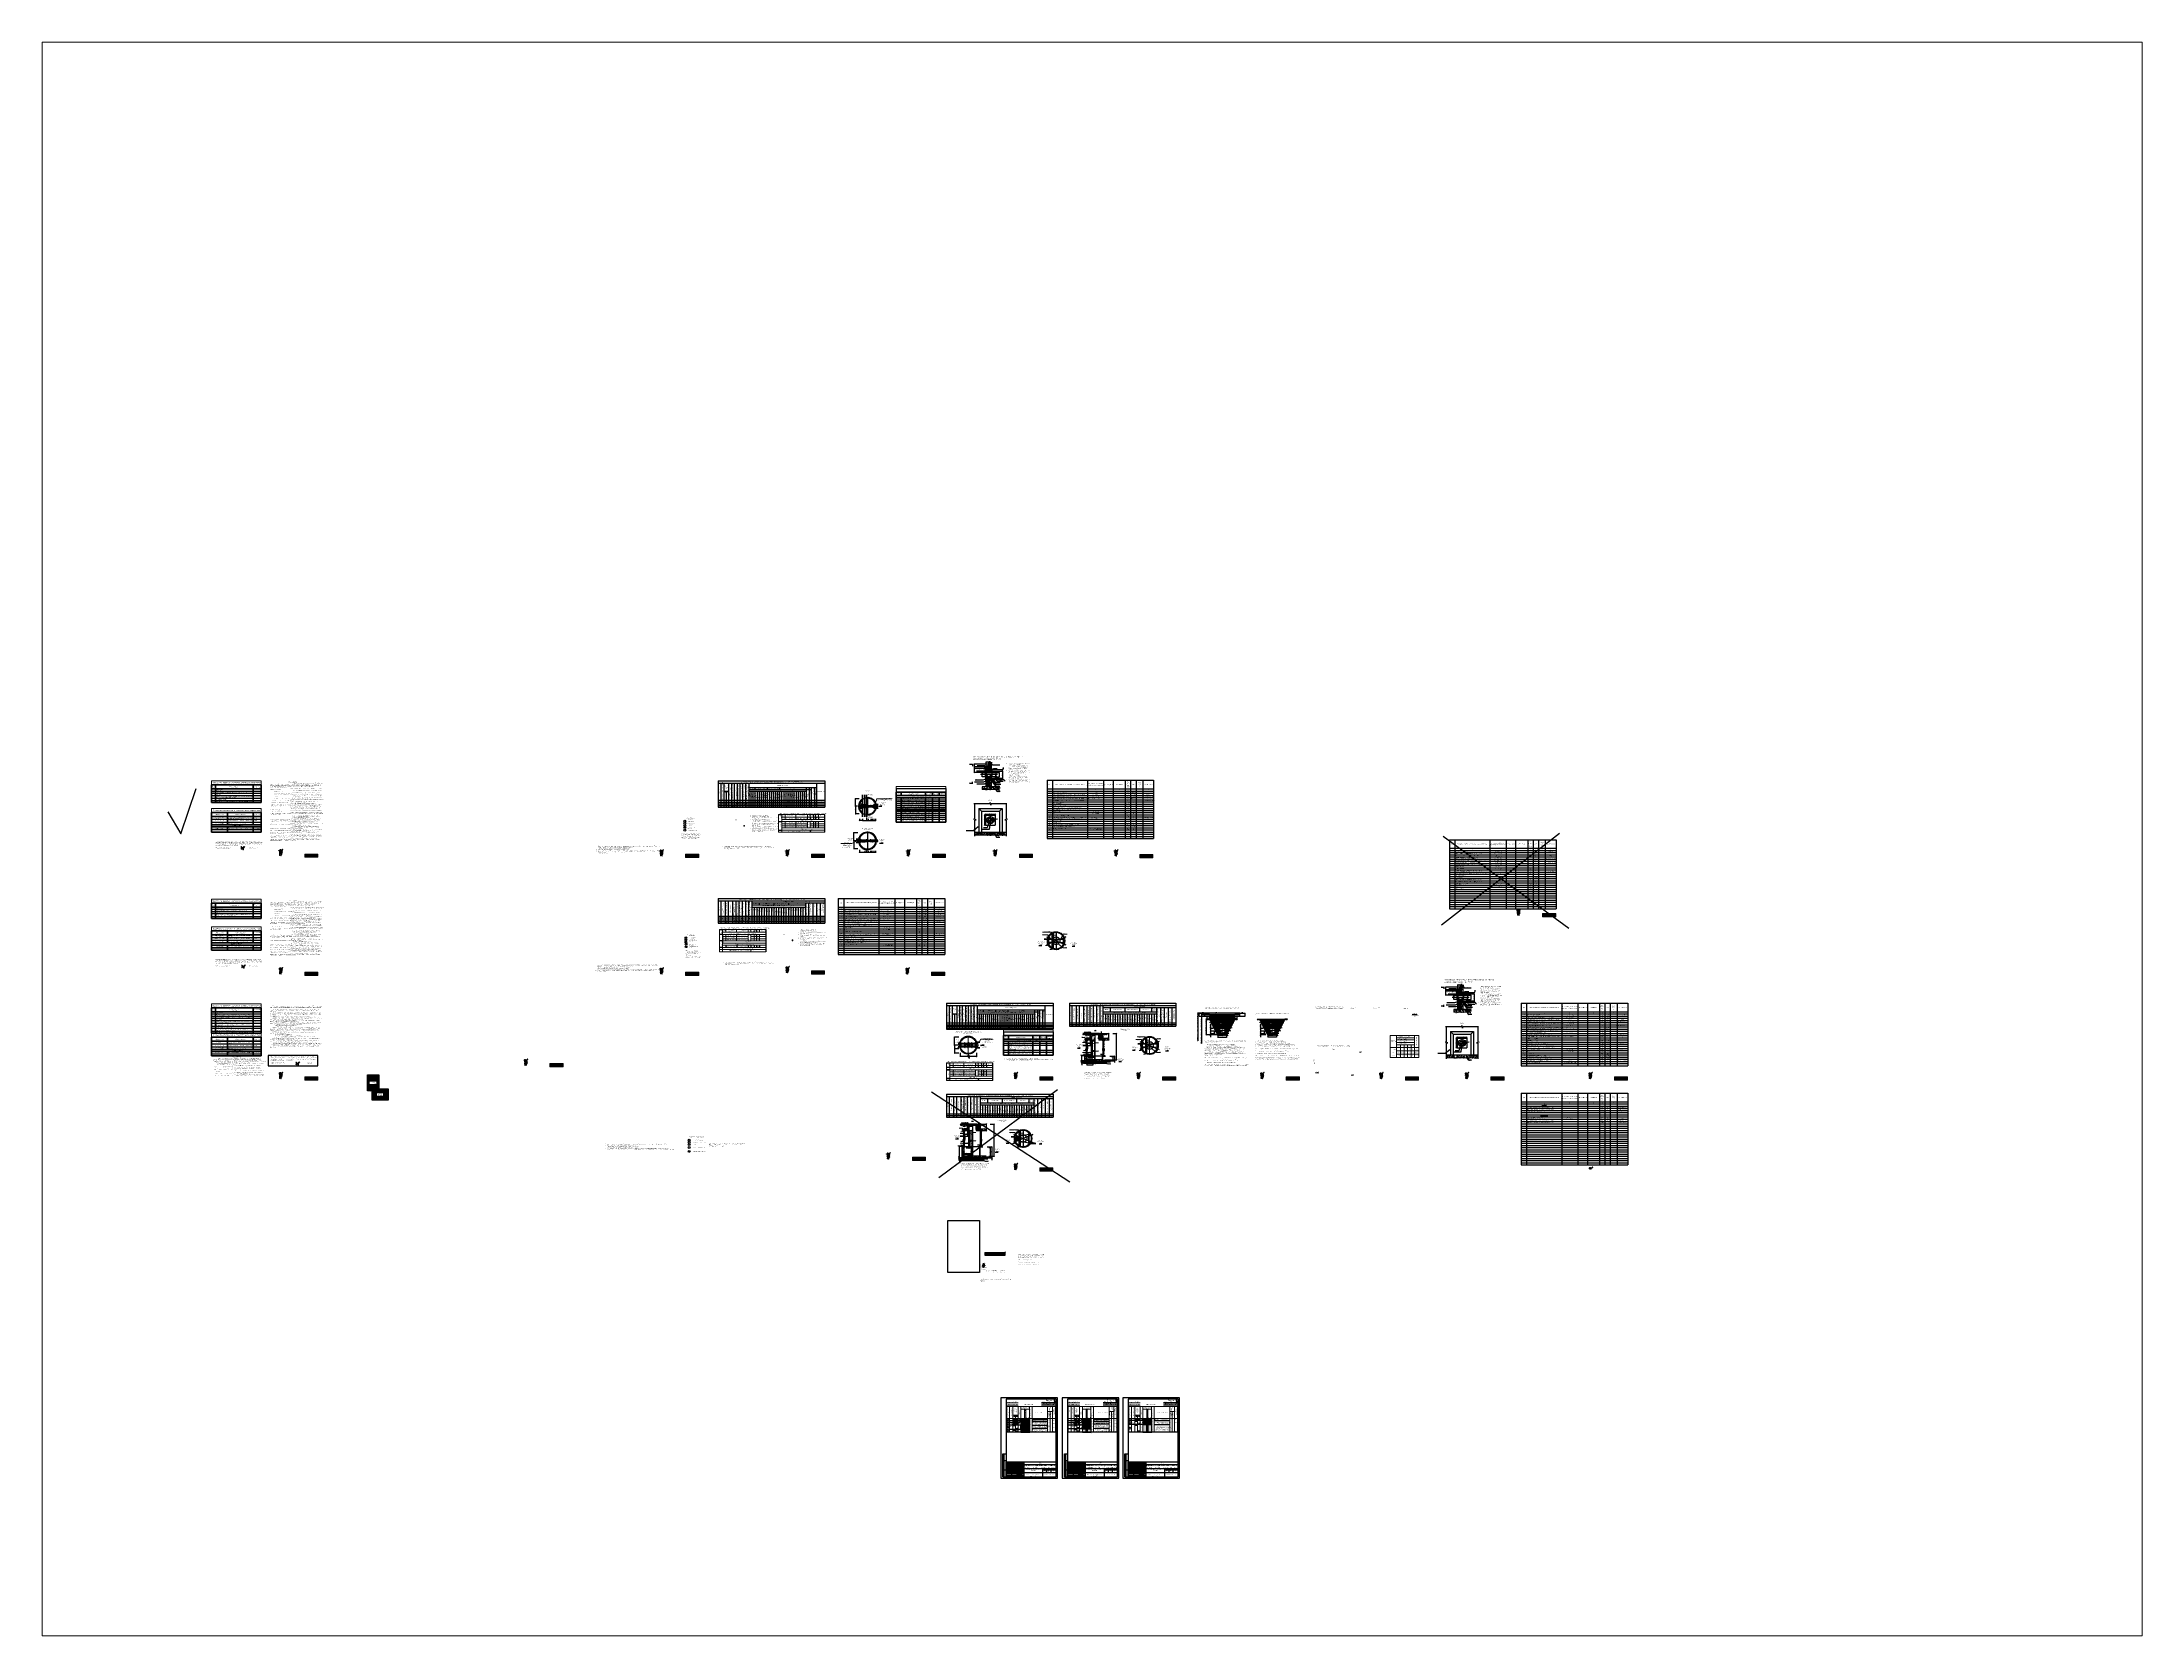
# Paper-space layout 'К2Н_л8' of a CAD drawing. Header units: millimetres. Extents: x 26 to 231, y 20 to 176.
# The model-space entities are those that its viewports show. They can reach past a viewport. Long polylines and large blocks are cut down to what shows.
import ezdxf
from ezdxf import colors
from ezdxf.entities.mleader import LeaderData, LeaderLine
from ezdxf.enums import TextEntityAlignment as Align
from ezdxf.math import Vec2, Vec3

# ---------------------------------------------------------------- set-up
doc = ezdxf.new("R2010")
doc.units = ezdxf.units.MM
doc.set_wipeout_variables(frame=1)
for name, pattern in [('______A_', [0]), ('ACAD_ISO10W100', [18.5, 12, -3, 0.5, -3]), ('BSA-осеваяХ0.5', [28.575, 19.05, -3.175, 3.175, -3.175]), ('BSA-штриховаяХ0.5', [9.525, 6.35, -3.175]), ('Cплошная', [0]), ('DASHED', [0.75, 0.5, -0.25]), ('штриховая2', [9.525, 6.35, -3.175])]:
    doc.linetypes.add(name, pattern=pattern)
for name, color, linetype in [('BSA-0', 7, 'Continuous'), ('PDF _Геометрия', 7, 'Continuous'), ('PDF _Текст', 7, 'Continuous'), ('В1_Выноски', 7, 'Continuous'), ('ВК_text', 7, 'Continuous'), ('ВК_К1_текст', 34, 'Continuous'), ('ГЛ_Разрез_Ось', 7, 'Continuous'), ('ГЛ_Разрез_ОсьМетка', 7, 'Continuous'), ('ГЛ_Разрез_ОсьШкалаВ-10', 7, 'Continuous'), ('ГЛ_Разрез_СквМаска', 6, 'Continuous'), ('ГЛ_Разрез_СлоиОбозначения', 7, 'Continuous'), ('ГЛ_Штамп', 7, 'Continuous'), ('ГЛ_Штамп_РамкаВнутр', 7, 'Continuous'), ('ГЛ_Штамп_Текст', 7, 'Continuous'), ('НАДПИСИ', 7, 'Continuous'), ('Слой 2', 7, 'Continuous'), ('ШРИФТЫ', 7, 'Continuous')]:
    doc.layers.add(name, color=color, linetype=linetype)
doc.layers.add('BSA-Не печатать', color=1, linetype='Continuous', lineweight=15, plot=False)
doc.layers.add('Вода', color=130, linetype='Continuous', lineweight=30)
doc.layers.add('ГЛ_Разрез_ОсьШкалаВ-1', color=6, linetype='Continuous', plot=False)
doc.layers.add('ГЛ_Штамп_РамкаВнеш', color=6, linetype='Continuous', plot=False)
doc.styles.add('BSA', font='GOST2304A.ttf')
doc.styles.add('GOST 2.304', font='GOST_0.TTF')
doc.styles.add('ISOPEUR', font='isocpeui.ttf')
doc.styles.add('note', font='isocpeur.ttf', dxfattribs={"width": 0.9, "oblique": 15})
doc.styles.get("Standard").update_dxf_attribs({"font": 'isocpeui.ttf'})
doc.styles.add('ГеологияРазрезОсь', font='times.ttf', dxfattribs={"height": 2.5})
doc.styles.add('ГеологияРазрезТаблица', font='times.ttf', dxfattribs={"height": 2.5})
doc.styles.add('ГеологияШтамп', font='times.ttf')
doc.dimstyles.new('BSA-2.5-1-1 точ 2 знака', dxfattribs={"dimtxt": 2.5, "dimasz": 2.5, "dimexe": 1.25, "dimexo": 0.625, "dimtad": 1, "dimtxsty": 'BSA', "dimblk": 'OBLIQUE', "dimcen": 2.5, "dimadec": 0, "dimazin": 0, "dimtfac": 1, "dimtmove": 1, "dimatfit": 3, "dimldrblk": 'NONE', "dimfxl": 1, "dimarcsym": 0})
doc.dimstyles.new('ISO-25', dxfattribs={"dimtxt": 2.5, "dimasz": 2.5, "dimexe": 1.25, "dimexo": 0.625, "dimtad": 1, "dimtxsty": 'Standard', "dimcen": 2.5, "dimadec": 0, "dimazin": 0, "dimtfac": 1, "dimtmove": 0, "dimatfit": 3, "dimfxl": 1, "dimarcsym": 0})
doc.dimstyles.new('SPDS', dxfattribs={"dimscale": 100, "dimtxt": 2, "dimasz": 1, "dimexe": 1, "dimexo": 0.625, "dimgap": 0.7, "dimtad": 1, "dimdec": 0, "dimrnd": 0.001, "dimtxsty": 'GOST 2.304', "dimblk": 'OBLIQUE', "dimcen": 1.5, "dimdle": 1, "dimadec": 0, "dimazin": 2, "dimtfac": 0.75, "dimtdec": 0, "dimtmove": 1, "dimatfit": 3, "dimldrblk": 'OBLIQUE', "dimfxl": 1.25, "dimtolj": 1, "dimarcsym": 0})
picture_1 = doc.add_image_def('image1.jpg', size_in_pixel=(550, 900))
pattern_1 = [(45, (-1065.604, -283912.472), (16.837980227, 61.739260832), [79.375, -15.875, 0, -15.875])]
pattern_2 = [(45, (-1065.604, -283999.472), (16.837980227, 61.739260832), [79.375, -15.875, 0, -15.875])]
pattern_3 = [(50, (-1065.6, -283999.47), (109.3108014, -9.56345132), [11.43, -125.73]), (355, (-1065.6, -283999.47), (-21.14605285, 114.63410714), [9.144, -100.5843505]), (100.4514447, (-1056.49, -284000.27), (88.16474825, 105.07065115), [9.71400528, -106.85414676]), (46.1842, (-1065.6, -283968.99), (162.64742454, -25.22539676), [17.145, -188.595]), (96.6355576, (-1052.05, -283971.1), (142.44248043, 148.45567476), [14.5710139, -160.2813649]), (351.18415117, (-1065.6, -283969), (142.44248044, 148.45567475), [13.71598024, -150.87583915]), (21, (-1050.36, -283976.61), (90.96863476, -61.35911891), [11.43, -125.73]), (326, (-1050.36, -283976.61), (37.081217, 110.51277967), [9.144, -100.584]), (71.451445, (-1042.78, -283981.73), (128.04985157, 49.15366133), [9.71400528, -106.85396256]), (37.5, (-1065.604, -283999.472), (1.85316195, 50.733023324), [0, -99.3648, 0, -102.108, 0, -100.965]), (7.5, (-1065.604, -283999.47), (40.091797506, 60.10834489), [0, -58.2168, 0, -97.0788, 0, -38.481]), (327.5, (-1099.59, -283999.472), (81.3543571, -3.437246396), [0, -38.1, 0, -118.872, 0, -157.734]), (317.5, (-1114.83, -283999.47), (88.87750883, 15.25589462), [0, -49.53, 0, -78.9432, 0, -112.014])]
pattern_4 = [(45, (-1065.6, -283999.47), (1e-14, 134.70384182), [95.25, -95.25]), (45, (-1090.86, -283974.22), (1e-14, 134.70384182), [95.25, -95.25]), (45, (-1116.12, -283948.96), (1e-14, 134.70384182), [95.25, -95.25]), (135, (-1116.12, -283932.12), (-134.70384182, 1e-14), [95.25, -95.25]), (135, (-1090.86, -283906.86), (-134.70384182, 1e-14), [95.25, -95.25]), (135, (-1065.6, -283881.61), (-134.70384182, 1e-14), [95.25, -95.25])]
pattern_5 = [(45, (-1065.6036, -283999.4724), (-2.24506403027, 2.24506403027), [])]
pattern_6 = [(45, (371392.5, 121915.5), (-673.51921, 673.51921), []), (135, (371392.5, 121915.5), (-673.51921, -673.51921), [])]
pattern_7 = [(45, (278707.3, 121915.5), (-673.51921, 673.51921), []), (135, (278707.3, 121915.5), (-673.51921, -673.51921), [])]
pattern_8 = [(45, (-809614603.9, -416865769.3), (336.75960454, 1234.78521665), [1587.5, -317.5, 0, -317.5])]
pattern_9 = [(50, (-809614603.9, -416865769.3), (2186.216028, -191.2690265), [228.6, -2514.6]), (355, (-809614604, -416865769.3), (-422.921057, 2292.682143), [182.88, -2011.68701]), (100.4514447, (-809614421.7, -416865785.2), (1763.294965, 2101.413023), [194.2801056, -2137.082935]), (46.1842, (-809614604, -416865159.7), (3252.948491, -504.507935), [342.9, -3771.9]), (96.6355576, (-809614332.8, -416865201.7), (2848.849609, 2969.113495), [291.420278, -3205.627298]), (351.18415117, (-809614604, -416865159.7), (2848.849609, 2969.113495), [274.319605, -3017.516783]), (21, (-809614299.1, -416865312.1), (1819.3726952, -1227.1823782), [228.6, -2514.6]), (326, (-809614299, -416865312), (741.62434, 2210.2555935), [182.88, -2011.68]), (71.451445, (-809614147.5, -416865414.4), (2560.9970313, 983.0732266), [194.2801056, -2137.079251]), (37.5, (-809614603.9, -416865769.3), (37.063239, 1014.6604665), [0, -1987.296, 0, -2042.16, 0, -2019.3]), (7.5, (-809614603.9, -416865769.3), (801.8359501, 1202.1668978), [0, -1164.336, 0, -1941.576, 0, -769.62]), (327.5, (-809615283.6, -416865769.3), (1627.087142, -68.7449279), [0, -762, 0, -2377.44, 0, -3154.68]), (317.5, (-809615588.4, -416865769.3), (1777.5501766, 305.1178924), [0, -990.6, 0, -1578.864, 0, -2240.28])]
pattern_10 = [(45, (-809614604, -416865769.3), (3e-13, 2694.0768363), [1905, -1905]), (45, (-809615109, -416865264.2), (3e-13, 2694.0768363), [1905, -1905]), (45, (-809615614.2, -416864759), (3e-13, 2694.0768363), [1905, -1905]), (135, (-809615614.2, -416864422.3), (-2694.0768363, 3e-13), [1905, -1905]), (135, (-809615109, -416863917.1), (-2694.0768363, 3e-13), [1905, -1905]), (135, (-809614604, -416863412), (-2694.0768363, 3e-13), [1905, -1905])]
pattern_11 = [(45, (-809614603.9, -416864029.3), (336.75960454, 1234.78521665), [1587.5, -317.5, 0, -317.5])]
pattern_12 = [(45, (-809614603.91, -416865769.296), (-44.9012806053, 44.9012806053), [])]
pattern_13 = [(45, (5031.5, -164293.9), (336.7596045, 1234.785217), [1587.5, -317.5, 0, -317.5])]
pattern_14 = [(45, (-809387376, -416697718.9), (3e-13, 2694.0768363), [1905, -1905]), (45, (-809387881, -416697213.7), (3e-13, 2694.0768363), [1905, -1905]), (45, (-809388386.2, -416696708.6), (3e-13, 2694.0768363), [1905, -1905]), (135, (-809388386.2, -416696371.8), (-2694.0768363, 3e-13), [1905, -1905]), (135, (-809387881, -416695866.7), (-2694.0768363, 3e-13), [1905, -1905]), (135, (-809387376, -416695361.6), (-2694.0768363, 3e-13), [1905, -1905])]
pattern_15 = [(45, (-809387375.906, -416697718.87), (-44.9012806053, 44.9012806053), [])]
pattern_16 = [(45, (-29945, -161394.2), (-1122.532015, 1122.532015), [])]

# ---------------------------------------------------------------- blocks, each defined once
blk = doc.blocks.new('*T1')
at = {"color": 0, "linetype": 'ByBlock', "lineweight": -2, "transparency": 16777216}
for p, q in [((0, 0), (197500, 0)), ((0, 0), (0, -48909)), ((197500, 0), (197500, -48909)), ((0, -4533), (197500, -4533)), ((0, -36309), (197500, -36309)), ((4679, -4533), (4679, -48909)), ((10329, -4533), (10329, -48909)), ((10329, -19663), (19060, -19663)), ((14671, -19663), (14671, -48909)), ((19060, -4533), (19060, -48909)), ((24222, -4533), (24222, -48909)), ((29130, -4533), (29130, -48909)), ((34782, -4533), (34782, -48909)), ((39781, -4533), (39781, -48909)), ((45005, -4533), (45005, -48909)), ((50655, -4533), (50655, -48909)), ((56605, -4533), (56605, -48909)), ((56605, -12463), (182052, -12463)), ((56605, -16063), (172374, -16063)), ((56605, -19663), (163024, -19663)), ((60406, -19663), (60406, -48909)), ((64207, -19663), (64207, -48909)), ((68007, -12463), (68007, -16063)), ((68007, -19663), (68007, -48909)), ((71808, -19663), (71808, -48909)), ((75609, -19663), (75609, -48909)), ((79409, -19663), (79409, -48909)), ((83210, -19663), (83210, -48909)), ((87011, -19663), (87011, -48909)), ((90811, -12463), (90811, -16063)), ((90811, -19663), (90811, -48909)), ((94612, -19663), (94612, -48909)), ((98413, -19663), (98413, -48909)), ((102213, -19663), (102213, -48909)), ((106014, -19663), (106014, -48909)), ((109815, -19663), (109815, -48909)), ((113615, -12463), (113615, -16063)), ((113615, -19663), (113615, -48909)), ((117416, -19663), (117416, -48909)), ((121217, -19663), (121217, -48909)), ((125017, -19663), (125017, -48909)), ((128818, -19663), (128818, -48909)), ((132619, -19663), (132619, -48909)), ((136419, -19663), (136419, -48909)), ((140220, -19663), (140220, -48909)), ((144021, -19663), (144021, -48909)), ((147821, -19663), (147821, -48909)), ((151622, -19663), (151622, -48909)), ((155423, -19663), (155423, -48909)), ((159223, -19663), (159223, -48909)), ((163024, -12463), (163024, -48909)), ((168674, -12463), (168674, -48909)), ((172374, -12463), (172374, -48909)), ((178052, -12463), (178052, -48909)), ((182052, -4533), (182052, -48909)), ((0, -39909), (197500, -39909)), ((0, -42909), (197500, -42909)), ((0, -45909), (197500, -45909)), ((0, -48909), (197500, -48909))]:
    blk.add_line(p, q, dxfattribs=at)
at = {"color": 0, "transparency": 16777216, "char_height": 1500, "rotation": 90}
for s, insert, width, attachment_point in [('№ п/п', (2340, -20421), 30575.77, 5), ('Наименование колодца по плану', (7504, -20421), 30575.77, 5), ('№ схемы узла', (21641, -20421), 30575.77, 5), ('Диаметр колодца Дк, мм', (26676, -20421), 30575.77, 5), ('Полная глубина колодца по профилю Н, мм', (31956, -20421), 30575.77, 5), ('Высота рабочей части Нр, мм', (37281, -20421), 30575.77, 5), ('№ строительно-монтажной схемы', (42393, -20421), 30575.77, 5), ('Высота горловины с перекрытием Hг, мм', (47830, -20421), 30575.77, 5), ('Объем бетона на упоры ( в т.ч. и на обойму), м.куб.', (53630, -20421), 30575.77, 5), ('КЦД-10', (58506, -27986), 15446.32, 5), ('КЦД-15', (62306, -27986), 15446.32, 5), ('КЦД-20', (66107, -27986), 15446.32, 5), ('КЦ-10-3', (69908, -27986), 15446.32, 5), ('КЦ-10-9', (73708, -27986), 15446.32, 5), ('КЦ-15-6', (77509, -27986), 15446.32, 5), ('КЦ-15-9', (81310, -27986), 15446.32, 5), ('КЦ-20-6', (85110, -27986), 15446.32, 5), ('КЦ-20-9', (88911, -27986), 15446.32, 5), ('КЦП 1-10-1', (92712, -27986), 15446.32, 5), ('КЦП 1-10-2', (96512, -27986), 15446.32, 5), ('КЦП 1-15-1', (100313, -27986), 15446.32, 5), ('КЦП 1-152', (104114, -27986), 15446.32, 5), ('КЦП 1-20-1', (107914, -27986), 15446.32, 5), ('КЦП 1-20-2', (111715, -27986), 15446.32, 5), ('КЦО-1', (115516, -27986), 15446.32, 5), ('КЦО-2', (119316, -27986), 15446.32, 5), ('КЦО-4', (123117, -27986), 15446.32, 5), ('КЦ-7-3', (126918, -27986), 15446.32, 5), ('КЦ-7-6', (130718, -27986), 15446.32, 5), ('КЦ-7-9', (134519, -27986), 15446.32, 5), ('КЦ-10-3', (138320, -27986), 15446.32, 5), ('КЦ-10-6', (142120, -27986), 15446.32, 5), ('КЦ-10-9', (145921, -27986), 15446.32, 5), ('КЦО-1', (149722, -27986), 15446.32, 5), ('КЦО-3', (153522, -27986), 15446.32, 5), ('КЦ-7-3', (157323, -27986), 15446.32, 5), ('КЦ-7-9', (161124, -27986), 15446.32, 5), ('Кирпичная кладка, ряды', (163624, -25709), 19046.32, 2), ('Тип люка', (169773, -20917), 19046.32, 2), ('Скобы ходовые/стремянка', (172988, -22636), 22646.32, 2), ('Гидроизоляция', (179077, -20133), 22646.32, 2)]:
    blk.add_mtext(s, dxfattribs=dict(at, insert=insert, width=width, attachment_point=attachment_point))
at = {"color": 0, "transparency": 16777216}
for s, insert, char_height, width, attachment_point in [('1', (2340, -36909), 1250, 3479.05, 2), ('2', (7504, -36909), 1250, 4450, 2), ('Диаметры трубопроводов, мм', (14695, -12098), 1500, 7531.1, 5), ('Ду', (12500, -20263), 1800, 3141.53, 2), ('3', (12500, -36909), 1250, 3141.53, 2), ('ду', (16865, -20263), 1800, 3189.57, 2), ('4', (16865, -36909), 1250, 3189.57, 2), ('5', (21641, -36909), 1250, 3961.84, 2), ('6', (26676, -36909), 1250, 3707.68, 2), ('7', (31956, -36909), 1250, 4452.25, 2), ('8', (37281, -36909), 1250, 3798.95, 2), ('9', (42393, -36909), 1250, 4024.56, 2), ('10', (47830, -36909), 1250, 4450, 2), ('Таблица привязки водопроводных колодцев по ТПР 901-09-11.84', (98750, -2267), 2500, 196300, 5), ('11', (53630, -36909), 1250, 4750, 2), ('12', (58506, -36909), 1250, 2600.66, 2), ('Днище', (62306, -13063), 1500, 10201.97, 2), ('13', (62306, -36909), 1250, 2600.66, 2), ('14', (66107, -36909), 1250, 2600.66, 2), ('15', (69908, -36909), 1250, 2600.66, 2), ('Рабочая часть', (79409, -13063), 1500, 21603.95, 2), ('16', (73708, -36909), 1250, 2600.66, 2), ('17', (77509, -36909), 1250, 2600.66, 2), ('18', (81310, -36909), 1250, 2600.66, 2), ('Сборные железобетонные элементы, серия 3.900-3, выпуск 7', (109815, -16663), 1500, 105218.41, 2), ('19', (85110, -36909), 1250, 2600.66, 2), ('20', (88911, -36909), 1250, 2600.66, 2), ('21', (92712, -36909), 1250, 2600.66, 2), ('Плита покрытия', (102213, -13063), 1800, 21603.95, 2), ('22', (96512, -36909), 1250, 2600.66, 2), ('23', (100313, -36909), 1250, 2600.66, 2), ('24', (104114, -36909), 1250, 2600.66, 2), ('25', (107914, -36909), 1250, 2600.66, 2), ('Расход материалов', (119329, -8498), 1500, 124246.9, 5), ('26', (111715, -36909), 1250, 2600.66, 2), ('27', (115516, -36909), 1250, 2600.66, 2), ('28', (119316, -36909), 1250, 2600.66, 2), ('29', (123117, -36909), 1250, 2600.66, 2), ('30', (126918, -36909), 1250, 2600.66, 2), ('31', (130718, -36909), 1250, 2600.66, 2), ('Горловина', (138320, -13063), 1800, 48208.55, 2), ('32', (134519, -36909), 1250, 2600.66, 2), ('33', (138320, -36909), 1250, 2600.66, 2), ('34', (142120, -36909), 1250, 2600.66, 2), ('35', (145921, -36909), 1250, 2600.66, 2), ('36', (149722, -36909), 1250, 2600.66, 2), ('37', (153522, -36909), 1250, 2600.66, 2), ('38', (157323, -36909), 1250, 2600.66, 2), ('39', (161124, -36909), 1250, 2600.66, 2), ('40', (165849, -36909), 1250, 4450, 2), ('41', (170524, -36909), 1250, 2500, 2), ('42', (175213, -36909), 1250, 4477.83, 2), ('43', (180052, -36909), 1250, 2800.66, 2), ('Примечания', (189776, -20421), 1800, 14247.67, 5), ('45', (189776, -36909), 1250, 14247.67, 2), ('3', (2340, -47409), 1250, 3479.05, 5), ('2', (2340, -44409), 1250, 3479.05, 5), ('1', (2340, -41409), 1250, 3479.05, 5), ('ВК3', (7504, -47409), 1250, 4450, 5), ('ВК2', (7504, -44409), 1250, 4450, 5), ('ВК1', (7504, -41409), 1250, 4450, 5), ('100', (12500, -41409), 1250, 3141.53, 5), ('100', (12500, -44409), 1250, 3141.53, 5), ('100', (12500, -47409), 1250, 3141.53, 5), ('-', (16865, -41409), 1250, 3189.57, 5), ('-', (16865, -44409), 1250, 3189.57, 5), ('-', (16865, -47409), 1250, 3189.57, 5), ('-', (21641, -41409), 1250, 3961.84, 5), ('-', (21641, -44409), 1250, 3961.84, 5), ('-', (21641, -47409), 1250, 3961.84, 5), ('1500', (26676, -41409), 1250, 3707.68, 5), ('1500', (26676, -44409), 1250, 3707.68, 5), ('1500', (26676, -47409), 1250, 3707.68, 5), ('2540', (31956, -44409), 1250, 4452.25, 5), ('2080', (31956, -47409), 1250, 4452.25, 5), ('1550', (31956, -41409), 1250, 4452.25, 5), ('1500', (37281, -41409), 1250, 3798.95, 5), ('1500', (37281, -44409), 1250, 3798.95, 5), ('1500', (37281, -47409), 1250, 3798.95, 5), ('2', (42393, -41409), 1250, 4024.56, 5), ('2', (42393, -44409), 1250, 4024.56, 5), ('2', (42393, -47409), 1250, 4024.56, 5), ('1040', (47830, -44409), 1250, 4450, 5), ('580', (47830, -47409), 1250, 4450, 5), ('310', (47830, -41409), 1250, 4450, 5), ('0.03', (53630, -41409), 1250, 4750, 5), ('0.03', (53630, -44409), 1250, 4750, 5), ('0.03', (53630, -47409), 1250, 4750, 5), ('-', (58506, -41409), 1250, 2600.66, 5), ('-', (58506, -44409), 1250, 2600.66, 5), ('-', (58506, -47409), 1250, 2600.66, 5), ('1', (62306, -41409), 1250, 2600.66, 5), ('1', (62306, -44409), 1250, 2600.66, 5), ('1', (62306, -47409), 1250, 2600.66, 5), ('-', (66107, -41409), 1250, 2600.66, 5), ('-', (66107, -44409), 1250, 2600.66, 5), ('-', (66107, -47409), 1250, 2600.66, 5), ('-', (69908, -41409), 1250, 2600.66, 5), ('-', (69908, -44409), 1250, 2600.66, 5), ('-', (69908, -47409), 1250, 2600.66, 5), ('-', (73708, -41409), 1250, 2600.66, 5), ('-', (73708, -44409), 1250, 2600.66, 5), ('-', (73708, -47409), 1250, 2600.66, 5), ('1', (77509, -41409), 1250, 2600.66, 5), ('1', (77509, -44409), 1250, 2600.66, 5), ('1', (77509, -47409), 1250, 2600.66, 5), ('1', (81310, -41409), 1250, 2600.66, 5), ('1', (81310, -44409), 1250, 2600.66, 5), ('1', (81310, -47409), 1250, 2600.66, 5), ('-', (85110, -41409), 1250, 2600.66, 5), ('-', (85110, -44409), 1250, 2600.66, 5), ('-', (85110, -47409), 1250, 2600.66, 5), ('-', (88911, -41409), 1250, 2600.66, 5), ('-', (88911, -44409), 1250, 2600.66, 5), ('-', (88911, -47409), 1250, 2600.66, 5), ('-', (92712, -41409), 1250, 2600.66, 5), ('-', (92712, -44409), 1250, 2600.66, 5), ('-', (92712, -47409), 1250, 2600.66, 5), ('-', (96512, -41409), 1250, 2600.66, 5), ('-', (96512, -44409), 1250, 2600.66, 5), ('-', (96512, -47409), 1250, 2600.66, 5), ('1', (100313, -41409), 1250, 2600.66, 5), ('1', (100313, -44409), 1250, 2600.66, 5), ('1', (100313, -47409), 1250, 2600.66, 5), ('-', (104114, -41409), 1250, 2600.66, 5), ('-', (104114, -44409), 1250, 2600.66, 5), ('-', (104114, -47409), 1250, 2600.66, 5), ('-', (107914, -41409), 1250, 2600.66, 5), ('-', (107914, -44409), 1250, 2600.66, 5), ('-', (107914, -47409), 1250, 2600.66, 5), ('-', (111715, -41409), 1250, 2600.66, 5), ('-', (111715, -44409), 1250, 2600.66, 5), ('-', (111715, -47409), 1250, 2600.66, 5), ('3', (115516, -44409), 1250, 2600.66, 5), ('1', (115516, -41409), 1250, 2600.66, 5), ('1', (115516, -47409), 1250, 2600.66, 5), ('-', (119316, -41409), 1250, 2600.66, 5), ('-', (119316, -44409), 1250, 2600.66, 5), ('-', (119316, -47409), 1250, 2600.66, 5), ('-', (123117, -41409), 1250, 2600.66, 5), ('-', (123117, -44409), 1250, 2600.66, 5), ('-', (123117, -47409), 1250, 2600.66, 5), ('-', (126918, -41409), 1250, 2600.66, 5), ('-', (126918, -44409), 1250, 2600.66, 5), ('1', (126918, -47409), 1250, 2600.66, 5), ('-', (130718, -41409), 1250, 2600.66, 5), ('-', (130718, -47409), 1250, 2600.66, 5), ('1', (130718, -44409), 1250, 2600.66, 5), ('-', (134519, -41409), 1250, 2600.66, 5), ('-', (134519, -44409), 1250, 2600.66, 5), ('-', (134519, -47409), 1250, 2600.66, 5), ('-', (138320, -41409), 1250, 2600.66, 5), ('-', (138320, -44409), 1250, 2600.66, 5), ('-', (138320, -47409), 1250, 2600.66, 5), ('-', (142120, -41409), 1250, 2600.66, 5), ('-', (142120, -44409), 1250, 2600.66, 5), ('-', (142120, -47409), 1250, 2600.66, 5), ('-', (145921, -41409), 1250, 2600.66, 5), ('-', (145921, -44409), 1250, 2600.66, 5), ('-', (145921, -47409), 1250, 2600.66, 5), ('-', (149722, -41409), 1250, 2600.66, 5), ('-', (149722, -44409), 1250, 2600.66, 5), ('-', (149722, -47409), 1250, 2600.66, 5), ('-', (153522, -41409), 1250, 2600.66, 5), ('-', (153522, -44409), 1250, 2600.66, 5), ('-', (153522, -47409), 1250, 2600.66, 5), ('-', (157323, -41409), 1250, 2600.66, 5), ('-', (157323, -44409), 1250, 2600.66, 5), ('-', (157323, -47409), 1250, 2600.66, 5), ('-', (161124, -41409), 1250, 2600.66, 5), ('-', (161124, -44409), 1250, 2600.66, 5), ('-', (161124, -47409), 1250, 2600.66, 5), ('-', (165849, -41409), 1250, 4450, 5), ('-', (165849, -44409), 1250, 4450, 5), ('-', (165849, -47409), 1250, 4450, 5), ('Л', (170524, -41409), 1250, 2500, 5), ('Л', (170524, -44409), 1250, 2500, 5), ('Л', (170524, -47409), 1250, 2500, 5), ('+', (175213, -41409), 1250, 4477.83, 5), ('+', (175213, -44409), 1250, 4477.83, 5), ('+', (175213, -47409), 1250, 4477.83, 5), ('+', (180052, -41409), 1250, 2800.66, 5), ('+', (180052, -44409), 1250, 2800.66, 5), ('+', (180052, -47409), 1250, 2800.66, 5)]:
    blk.add_mtext(s, dxfattribs=dict(at, insert=insert, char_height=char_height, width=width, attachment_point=attachment_point))
blk = doc.blocks.new('_Oblique')
at = {"color": 0, "linetype": 'ByBlock', "lineweight": -2}
blk.add_line((-0.5, -0.5), (0.5, 0.5), dxfattribs=at)
blk = doc.blocks.new('*D3')
at = {"color": 0, "lineweight": -2, "transparency": 16777216}
for p, q in [((42385438, 22476441), (42378438, 22476441)), ((42378938, 22479759), (42378938, 22475941)), ((42384938, 22479759), (42384938, 22475941))]:
    blk.add_line(p, q, dxfattribs=at)
at = {"layer": 'Defpoints', "color": 0, "transparency": 16777216}
for p in [(42378938, 22480071), (42378938, 22476441), (42384938, 22480071)]:
    blk.add_point(p, dxfattribs=at)
at = {"color": 0, "lineweight": -2, "transparency": 16777216, "xscale": 500.0000000000001, "yscale": 500.0000000000001, "zscale": 500.0000000000001, "rotation": 180}
blk.add_blockref('_Oblique', (42378938, 22476441), dxfattribs=at)
at = {"color": 0, "lineweight": -2, "transparency": 16777216, "xscale": 500.0000000000001, "yscale": 500.0000000000001, "zscale": 500.0000000000001}
blk.add_blockref('_Oblique', (42384938, 22476441), dxfattribs=at)
at = {"color": 0, "lineweight": 5, "transparency": 16777216, "insert": (42381938, 22477291), "char_height": 1000, "attachment_point": 5}
blk.add_mtext('\\A1;300', dxfattribs=at)
blk = doc.blocks.new('*D4')
at = {"color": 0, "lineweight": -2, "transparency": 16777216}
for p, q in [((42384388, 22476441), (42392438, 22476441)), ((42384888, 22476204), (42384888, 22475941)), ((42391938, 22481285), (42391938, 22475941))]:
    blk.add_line(p, q, dxfattribs=at)
at = {"layer": 'Defpoints', "color": 0, "transparency": 16777216}
for p in [(42384888, 22476516), (42391938, 22481597), (42391938, 22476441)]:
    blk.add_point(p, dxfattribs=at)
at = {"color": 0, "lineweight": -2, "transparency": 16777216, "xscale": 500.0000000000001, "yscale": 500.0000000000001, "zscale": 500.0000000000001, "rotation": 180}
blk.add_blockref('_Oblique', (42384888, 22476441), dxfattribs=at)
at = {"color": 0, "lineweight": -2, "transparency": 16777216, "xscale": 500.0000000000001, "yscale": 500.0000000000001, "zscale": 500.0000000000001}
blk.add_blockref('_Oblique', (42391938, 22476441), dxfattribs=at)
at = {"color": 0, "lineweight": 5, "transparency": 16777216, "insert": (42388413, 22477291), "char_height": 1000, "attachment_point": 5}
blk.add_mtext('\\A1;353', dxfattribs=at)
blk = doc.blocks.new('*D5')
at = {"color": 0, "lineweight": -2, "transparency": 16777216}
for p, q in [((42391438, 22476441), (42395738, 22476441)), ((42391938, 22482500), (42391938, 22475941)), ((42395238, 22479759), (42395238, 22475941))]:
    blk.add_line(p, q, dxfattribs=at)
at = {"layer": 'Defpoints', "color": 0, "transparency": 16777216}
for p in [(42391938, 22482812), (42395238, 22480071), (42395238, 22476441)]:
    blk.add_point(p, dxfattribs=at)
at = {"color": 0, "lineweight": -2, "transparency": 16777216, "xscale": 500.0000000000001, "yscale": 500.0000000000001, "zscale": 500.0000000000001, "rotation": 180}
blk.add_blockref('_Oblique', (42391938, 22476441), dxfattribs=at)
at = {"color": 0, "lineweight": -2, "transparency": 16777216, "xscale": 500.0000000000001, "yscale": 500.0000000000001, "zscale": 500.0000000000001}
blk.add_blockref('_Oblique', (42395238, 22476441), dxfattribs=at)
at = {"color": 0, "lineweight": 5, "transparency": 16777216, "insert": (42393588, 22477291), "char_height": 1000, "attachment_point": 5}
blk.add_mtext('\\A1;165', dxfattribs=at)
blk = doc.blocks.new('*D6')
at = {"color": 0, "lineweight": -2, "transparency": 16777216}
for p, q in [((42394738, 22476479), (42400338, 22476479)), ((42395238, 22479759), (42395238, 22475979)), ((42399838, 22479926), (42399838, 22475979))]:
    blk.add_line(p, q, dxfattribs=at)
at = {"layer": 'Defpoints', "color": 0, "transparency": 16777216}
for p in [(42395238, 22480071), (42399838, 22480238), (42399838, 22476479)]:
    blk.add_point(p, dxfattribs=at)
at = {"color": 0, "lineweight": -2, "transparency": 16777216, "xscale": 500.0000000000001, "yscale": 500.0000000000001, "zscale": 500.0000000000001, "rotation": 180}
blk.add_blockref('_Oblique', (42395238, 22476479), dxfattribs=at)
at = {"color": 0, "lineweight": -2, "transparency": 16777216, "xscale": 500.0000000000001, "yscale": 500.0000000000001, "zscale": 500.0000000000001}
blk.add_blockref('_Oblique', (42399838, 22476479), dxfattribs=at)
at = {"color": 0, "lineweight": 5, "transparency": 16777216, "insert": (42397538, 22477329), "char_height": 1000, "attachment_point": 5}
blk.add_mtext('\\A1;230', dxfattribs=at)
blk = doc.blocks.new('*D7')
at = {"color": 0, "lineweight": -2, "transparency": 16777216}
for p, q in [((42399338, 22476479), (42403038, 22476479)), ((42399838, 22479926), (42399838, 22475979)), ((42402538, 22479759), (42402538, 22475979))]:
    blk.add_line(p, q, dxfattribs=at)
at = {"layer": 'Defpoints', "color": 0, "transparency": 16777216}
for p in [(42399838, 22480238), (42402538, 22480071), (42402538, 22476479)]:
    blk.add_point(p, dxfattribs=at)
at = {"color": 0, "lineweight": -2, "transparency": 16777216, "xscale": 500.0000000000001, "yscale": 500.0000000000001, "zscale": 500.0000000000001, "rotation": 180}
blk.add_blockref('_Oblique', (42399838, 22476479), dxfattribs=at)
at = {"color": 0, "lineweight": -2, "transparency": 16777216, "xscale": 500.0000000000001, "yscale": 500.0000000000001, "zscale": 500.0000000000001}
blk.add_blockref('_Oblique', (42402538, 22476479), dxfattribs=at)
at = {"color": 0, "lineweight": 5, "transparency": 16777216, "insert": (42401188, 22477329), "char_height": 1000, "attachment_point": 5}
blk.add_mtext('\\A1;135', dxfattribs=at)
blk = doc.blocks.new('*D8')
at = {"color": 0, "lineweight": -2, "transparency": 16777216}
for p, q in [((42405238, 22476479), (42409438, 22476479)), ((42405738, 22479759), (42405738, 22475979)), ((42408938, 22479759), (42408938, 22475979))]:
    blk.add_line(p, q, dxfattribs=at)
at = {"layer": 'Defpoints', "color": 0, "transparency": 16777216}
for p in [(42405738, 22480071), (42408938, 22480071), (42408938, 22476479)]:
    blk.add_point(p, dxfattribs=at)
at = {"color": 0, "lineweight": -2, "transparency": 16777216, "xscale": 500.0000000000001, "yscale": 500.0000000000001, "zscale": 500.0000000000001, "rotation": 180}
blk.add_blockref('_Oblique', (42405738, 22476479), dxfattribs=at)
at = {"color": 0, "lineweight": -2, "transparency": 16777216, "xscale": 500.0000000000001, "yscale": 500.0000000000001, "zscale": 500.0000000000001}
blk.add_blockref('_Oblique', (42408938, 22476479), dxfattribs=at)
at = {"color": 0, "lineweight": 5, "transparency": 16777216, "insert": (42407338, 22477329), "char_height": 1000, "attachment_point": 5}
blk.add_mtext('\\A1;160', dxfattribs=at)
blk = doc.blocks.new('*D9')
at = {"color": 0, "lineweight": -2, "transparency": 16777216}
for p, q in [((42378626, 22516911), (42371300, 22516911)), ((42375177, 22502956), (42371300, 22502956)), ((42371800, 22502456), (42371800, 22517411))]:
    blk.add_line(p, q, dxfattribs=at)
at = {"layer": 'Defpoints', "color": 0, "transparency": 16777216}
for p in [(42371800, 22516911), (42375489, 22502956), (42378938, 22516911)]:
    blk.add_point(p, dxfattribs=at)
at = {"color": 0, "lineweight": -2, "transparency": 16777216, "xscale": 500.0000000000001, "yscale": 500.0000000000001, "zscale": 500.0000000000001}
for p, rotation in [((42371800, 22516911), 90), ((42371800, 22502956), 270)]:
    blk.add_blockref('_Oblique', p, dxfattribs=dict(at, rotation=rotation))
at = {"color": 0, "lineweight": 5, "transparency": 16777216, "insert": (42370950, 22509933), "char_height": 1000, "attachment_point": 5, "rotation": 90}
blk.add_mtext('\\A1;698', dxfattribs=at)
blk = doc.blocks.new('*D10')
at = {"color": 0, "lineweight": -2, "transparency": 16777216}
for p, q in [((42375177, 22502956), (42371300, 22502956)), ((42371800, 22503456), (42371800, 22488500)), ((42378626, 22489000), (42371300, 22489000))]:
    blk.add_line(p, q, dxfattribs=at)
at = {"layer": 'Defpoints', "color": 0, "transparency": 16777216}
for p in [(42375489, 22502956), (42371800, 22489000), (42378938, 22489000)]:
    blk.add_point(p, dxfattribs=at)
at = {"color": 0, "lineweight": -2, "transparency": 16777216, "xscale": 500.0000000000001, "yscale": 500.0000000000001, "zscale": 500.0000000000001}
for p, rotation in [((42371800, 22502956), 90), ((42371800, 22489000), 270)]:
    blk.add_blockref('_Oblique', p, dxfattribs=dict(at, rotation=rotation))
at = {"color": 0, "lineweight": 5, "transparency": 16777216, "insert": (42370950, 22495978), "char_height": 1000, "attachment_point": 5, "rotation": 90}
blk.add_mtext('\\A1;698', dxfattribs=at)
blk = doc.blocks.new('*D11')
at = {"color": 0, "lineweight": -2, "transparency": 16777216}
for p, q in [((42405418, 22420688), (42405418, 22417015)), ((42408938, 22420688), (42408938, 22417015)), ((42409438, 22417515), (42404918, 22417515))]:
    blk.add_line(p, q, dxfattribs=at)
at = {"layer": 'Defpoints', "color": 0, "transparency": 16777216}
for p in [(42405418, 22421000), (42408938, 22421000), (42405418, 22417515)]:
    blk.add_point(p, dxfattribs=at)
at = {"color": 0, "lineweight": -2, "transparency": 16777216, "xscale": 500.0000000000001, "yscale": 500.0000000000001, "zscale": 500.0000000000001, "rotation": 180}
blk.add_blockref('_Oblique', (42405418, 22417515), dxfattribs=at)
at = {"color": 0, "lineweight": -2, "transparency": 16777216, "xscale": 500.0000000000001, "yscale": 500.0000000000001, "zscale": 500.0000000000001}
blk.add_blockref('_Oblique', (42408938, 22417515), dxfattribs=at)
at = {"color": 0, "lineweight": 5, "transparency": 16777216, "insert": (42407178, 22418371), "char_height": 1000, "attachment_point": 5}
blk.add_mtext('\\A1;176', dxfattribs=at)
blk = doc.blocks.new('*D12')
at = {"color": 0, "lineweight": -2, "transparency": 16777216}
for p, q in [((42399518, 22420688), (42399518, 22417015)), ((42402218, 22420688), (42402218, 22417015)), ((42402718, 22417515), (42399018, 22417515))]:
    blk.add_line(p, q, dxfattribs=at)
at = {"layer": 'Defpoints', "color": 0, "transparency": 16777216}
for p in [(42399518, 22421000), (42402218, 22421000), (42399518, 22417515)]:
    blk.add_point(p, dxfattribs=at)
at = {"color": 0, "lineweight": -2, "transparency": 16777216, "xscale": 500.0000000000001, "yscale": 500.0000000000001, "zscale": 500.0000000000001, "rotation": 180}
blk.add_blockref('_Oblique', (42399518, 22417515), dxfattribs=at)
at = {"color": 0, "lineweight": -2, "transparency": 16777216, "xscale": 500.0000000000001, "yscale": 500.0000000000001, "zscale": 500.0000000000001}
blk.add_blockref('_Oblique', (42402218, 22417515), dxfattribs=at)
at = {"color": 0, "lineweight": 5, "transparency": 16777216, "insert": (42400868, 22418365), "char_height": 1000, "attachment_point": 5}
blk.add_mtext('\\A1;135', dxfattribs=at)
blk = doc.blocks.new('*D13')
at = {"color": 0, "lineweight": -2, "transparency": 16777216}
for p, q in [((42394918, 22420688), (42394918, 22417015)), ((42399518, 22420688), (42399518, 22417015)), ((42400018, 22417515), (42394418, 22417515))]:
    blk.add_line(p, q, dxfattribs=at)
at = {"layer": 'Defpoints', "color": 0, "transparency": 16777216}
for p in [(42394918, 22421000), (42399518, 22421000), (42394918, 22417515)]:
    blk.add_point(p, dxfattribs=at)
at = {"color": 0, "lineweight": -2, "transparency": 16777216, "xscale": 500.0000000000001, "yscale": 500.0000000000001, "zscale": 500.0000000000001, "rotation": 180}
blk.add_blockref('_Oblique', (42394918, 22417515), dxfattribs=at)
at = {"color": 0, "lineweight": -2, "transparency": 16777216, "xscale": 500.0000000000001, "yscale": 500.0000000000001, "zscale": 500.0000000000001}
blk.add_blockref('_Oblique', (42399518, 22417515), dxfattribs=at)
at = {"color": 0, "lineweight": 5, "transparency": 16777216, "insert": (42397218, 22418365), "char_height": 1000, "attachment_point": 5}
blk.add_mtext('\\A1;230', dxfattribs=at)
blk = doc.blocks.new('*D14')
at = {"color": 0, "lineweight": -2, "transparency": 16777216}
for p, q in [((42392218, 22420650), (42392218, 22417015)), ((42394918, 22420650), (42394918, 22417015)), ((42395418, 22417515), (42391718, 22417515))]:
    blk.add_line(p, q, dxfattribs=at)
at = {"layer": 'Defpoints', "color": 0, "transparency": 16777216}
for p in [(42392218, 22420963), (42394918, 22420963), (42392218, 22417515)]:
    blk.add_point(p, dxfattribs=at)
at = {"color": 0, "lineweight": -2, "transparency": 16777216, "xscale": 500.0000000000001, "yscale": 500.0000000000001, "zscale": 500.0000000000001, "rotation": 180}
blk.add_blockref('_Oblique', (42392218, 22417515), dxfattribs=at)
at = {"color": 0, "lineweight": -2, "transparency": 16777216, "xscale": 500.0000000000001, "yscale": 500.0000000000001, "zscale": 500.0000000000001}
blk.add_blockref('_Oblique', (42394918, 22417515), dxfattribs=at)
at = {"color": 0, "lineweight": 5, "transparency": 16777216, "insert": (42393568, 22418365), "char_height": 1000, "attachment_point": 5}
blk.add_mtext('\\A1;135', dxfattribs=at)
blk = doc.blocks.new('*D15')
at = {"color": 0, "lineweight": -2, "transparency": 16777216}
for p, q in [((42376351, 22453946), (42368114, 22453946)), ((42377026, 22438946), (42368114, 22438946)), ((42368614, 22438446), (42368614, 22454446))]:
    blk.add_line(p, q, dxfattribs=at)
at = {"layer": 'Defpoints', "color": 0, "transparency": 16777216}
for p in [(42368614, 22453946), (42376663, 22453946), (42377338, 22438946)]:
    blk.add_point(p, dxfattribs=at)
at = {"color": 0, "lineweight": -2, "transparency": 16777216, "xscale": 500.0000000000001, "yscale": 500.0000000000001, "zscale": 500.0000000000001}
for p, rotation in [((42368614, 22453946), 90), ((42368614, 22438946), 270)]:
    blk.add_blockref('_Oblique', p, dxfattribs=dict(at, rotation=rotation))
at = {"color": 0, "lineweight": 5, "transparency": 16777216, "insert": (42367757, 22446446), "char_height": 1000, "attachment_point": 5, "rotation": 90}
blk.add_mtext('\\A1;750', dxfattribs=at)
blk = doc.blocks.new('*D16')
at = {"color": 0, "lineweight": -2, "transparency": 16777216}
for p, q in [((42377026, 22438946), (42368114, 22438946)), ((42376351, 22423946), (42368114, 22423946)), ((42368614, 22439446), (42368614, 22423446))]:
    blk.add_line(p, q, dxfattribs=at)
at = {"layer": 'Defpoints', "color": 0, "transparency": 16777216}
for p in [(42368614, 22423946), (42376663, 22423946), (42377338, 22438946)]:
    blk.add_point(p, dxfattribs=at)
at = {"color": 0, "lineweight": -2, "transparency": 16777216, "xscale": 500.0000000000001, "yscale": 500.0000000000001, "zscale": 500.0000000000001}
for p, rotation in [((42368614, 22438946), 90), ((42368614, 22423946), 270)]:
    blk.add_blockref('_Oblique', p, dxfattribs=dict(at, rotation=rotation))
at = {"color": 0, "lineweight": 5, "transparency": 16777216, "insert": (42367757, 22431446), "char_height": 1000, "attachment_point": 5, "rotation": 90}
blk.add_mtext('\\A1;750', dxfattribs=at)
blk = doc.blocks.new('*T18')
at = {"layer": 'Defpoints', "color": 8, "linetype": 'ByBlock', "lineweight": 0, "transparency": 16777216}
for p, q in [((0, 0), (91875, 0)), ((0, 0), (0, -4000)), ((91875, 0), (91875, -4000))]:
    blk.add_line(p, q, dxfattribs=at)
at = {"layer": 'В1_Выноски', "color": 255, "linetype": 'Continuous', "lineweight": -2, "transparency": 16777216}
for p, q in [((0, -4000), (91875, -4000)), ((0, -4000), (0, -10547)), ((91875, -4000), (91875, -10547))]:
    blk.add_line(p, q, dxfattribs=at)
at = {"layer": 'В1_Выноски', "color": 0, "linetype": 'ByBlock', "lineweight": 60, "transparency": 16777216}
for p, q in [((0, -10547), (91875, -10547)), ((0, -10547), (0, -17093)), ((0, -17093), (91875, -17093)), ((0, -21093), (0, -24635)), ((9375, -10547), (9375, -17093)), ((54375, -10547), (54375, -17093)), ((66875, -10547), (66875, -17093)), ((66875, -21093), (66875, -24635)), ((79375, -10547), (79375, -17093)), ((79375, -21093), (79375, -24635)), ((91875, -10547), (91875, -17093)), ((91875, -21093), (91875, -24635)), ((0, -46052), (0, -53302)), ((66875, -46052), (66875, -53302)), ((79375, -46052), (79375, -53302)), ((91875, -46052), (91875, -60552))]:
    blk.add_line(p, q, dxfattribs=at)
at = {"layer": 'В1_Выноски', "color": 0, "linetype": 'Continuous', "lineweight": 60, "transparency": 16777216}
for p, q in [((0, -17093), (0, -21093)), ((0, -21093), (91875, -21093)), ((0, -24635), (0, -46052)), ((9375, -21093), (9375, -42427)), ((54375, -21093), (54375, -42427)), ((66875, -24635), (66875, -42427)), ((79375, -24635), (79375, -42427)), ((91875, -17093), (91875, -21093)), ((91875, -24635), (91875, -46052)), ((0, -42427), (91875, -42427)), ((0, -46052), (91875, -46052)), ((0, -53302), (0, -65901)), ((0, -65901), (9375, -65901)), ((9375, -46052), (9375, -65901)), ((54375, -46052), (54375, -65901)), ((54375, -65901), (91875, -65901)), ((66875, -53302), (66875, -65901)), ((79375, -53302), (79375, -65901)), ((91875, -60552), (91875, -65901))]:
    blk.add_line(p, q, dxfattribs=at)
at = {"layer": 'В1_Выноски', "color": 0, "linetype": 'ByBlock', "lineweight": -2, "transparency": 16777216}
for p, q in [((0, -24635), (9375, -24635)), ((54375, -24635), (91875, -24635)), ((54375, -28177), (66875, -28177)), ((0, -49677), (9375, -49677)), ((54375, -49677), (91875, -49677)), ((79375, -53302), (91875, -53302)), ((79375, -56927), (91875, -56927)), ((79375, -60552), (91875, -60552))]:
    blk.add_line(p, q, dxfattribs=at)
at = {"layer": 'В1_Выноски', "color": 0, "linetype": 'Continuous', "transparency": 16777216}
for p, q in [((0, -28177), (54375, -28177)), ((0, -31718), (91875, -31718)), ((0, -35260), (91875, -35260)), ((0, -38802), (91875, -38802)), ((9375, -24635), (54375, -24635)), ((66875, -28177), (91875, -28177)), ((0, -53302), (79375, -53302)), ((0, -56927), (79375, -56927)), ((0, -60552), (79375, -60552)), ((9375, -49677), (54375, -49677))]:
    blk.add_line(p, q, dxfattribs=at)
at = {"layer": 'В1_Выноски', "color": 0, "lineweight": 60, "transparency": 16777216}
blk.add_line((9375, -65901), (54375, -65901), dxfattribs=at)
at = {"layer": 'В1_Выноски', "color": 0, "linetype": 'Continuous', "lineweight": -3, "transparency": 16777216}
for s, insert, char_height, width, attachment_point in [('Поз.', (4688, -13820), 1750, 7500, 5), ('3', (4688, -29948), 1250, 7500, 5), ('2', (4688, -26406), 1250, 7500, 5), ('5', (4688, -37031), 1250, 7500, 5), ('4', (4688, -33489), 1250, 7500, 5), ('1', (4688, -22864), 1250, 7500, 5), ('{\\C256;Универсальный врезной хомут Hawle, арт. №3510}', (10312, -22864), 1250, 43125, 4), ('Задвижка чугунная  Ру10 30ч6бр %%C100', (10312, -26406), 1250, 43125, 4), ('\\A1;Буртовая втулка PE-100 SDR-17 %%C110', (10312, -33489), 1250, 43125, 4), ('Гибкая вставка фланцевая %%C100 Ру16 Армавент', (10312, -37031), 1250, 43125, 4), ('\\A1;Фланец стальной плоский Ру10 %%C110 накидной', (10312, -29948), 1250, 43125, 4), ('Наименование', (31875, -13820), 1750, 43125, 5), ('Оборудование и арматура колодца ВК-1', (45938, -19093), 1250, 90000, 5), ('Ед. изм.', (60625, -13820), 1750, 10625, 5), ('шт.', (60625, -22864), 1250, 10625, 5), ('шт.', (60625, -26406), 1250, 10625, 5), ('шт.', (60625, -29948), 1250, 10625, 5), ('шт.', (60625, -33489), 1250, 10625, 5), ('шт.', (60625, -37031), 1250, 10625, 5), ('Кол-во', (73125, -13820), 1750, 10625, 5), ('2', (73125, -22864), 1250, 10625, 5), ('2', (73125, -26406), 1250, 10625, 5), ('2', (73125, -29948), 1250, 10625, 5), ('1', (73125, -33489), 1250, 10625, 5), ('1', (73125, -37031), 1250, 10625, 5), ('Приме-\\Pчание', (85625, -13820), 1750, 10625, 5), ('3', (4688, -55114), 1250, 7500, 5), ('2', (4688, -51489), 1250, 7500, 5), ('4', (4688, -58739), 1250, 7500, 5), ('1', (4688, -47864), 1250, 7500, 5), ('Задвижка чугунная Ру10 30ч6бр %%C100', (10312, -55114), 1250, 43125, 4), ('{\\C256;Буртовая втулка PE-100 SDR-17 %%C110}', (10312, -47864), 1250, 43125, 4), ('Гибкая вставка фланцевая %%C100 Ру16 Армавент', (10312, -58739), 1250, 43125, 4), ('Фланец стальной плоский Ру10 %%C110 накидной', (10312, -51489), 1250, 43125, 4), ('Труба стальная %%C450 (L=200 мм) по ГОСТ 10704-91', (10312, -40614), 1250, 43125, 4), ('Труба стальная %%C219х5.0 (L=200 мм) по ГОСТ 10704-91', (10312, -63226), 1250, 43125, 4), ('Оборудование и арматура колодца ВК-2 и ВК-3', (45938, -44239), 1250, 90000, 5), ('шт.', (60625, -40614), 1250, 10625, 5), ('шт.', (60625, -47864), 1250, 10625, 5), ('шт.', (60625, -51489), 1250, 10625, 5), ('шт.', (60625, -55114), 1250, 10625, 5), ('шт.', (60625, -58739), 1250, 10625, 5), ('шт.', (60625, -63226), 1250, 10625, 5), ('2', (73125, -40614), 1250, 10625, 5), ('2', (73125, -55114), 1250, 10625, 5), ('2', (73125, -63226), 1250, 10625, 5), ('4', (73125, -47864), 1250, 10625, 5), ('4', (73125, -51489), 1250, 10625, 5), ('4', (73125, -58739), 1250, 10625, 5), ('Гильза', (85625, -40614), 1000, 10625, 5), ('Гильза', (85625, -63226), 1000, 10625, 5)]:
    blk.add_mtext(s, dxfattribs=dict(at, insert=insert, char_height=char_height, width=width, attachment_point=attachment_point))
blk = doc.blocks.new('_None')
blk = doc.blocks.new('*T23')
at = {"color": 0, "linetype": 'ByBlock', "lineweight": -2, "transparency": 16777216}
for p, q in [((0, 0), (197500, 0)), ((0, 0), (0, -45744)), ((197500, 0), (197500, -45744)), ((0, -4533), (197500, -4533)), ((0, -32544), (197500, -32544)), ((0, -36144), (197500, -36144)), ((4685, -4533), (4685, -45744)), ((12692, -4533), (12692, -45744)), ((18198, -4533), (18198, -45744)), ((26205, -4533), (26205, -45744)), ((32211, -4533), (32211, -45744)), ((38218, -4533), (38218, -45744)), ((44224, -4533), (44224, -45744)), ((50231, -4533), (50231, -45744)), ((56237, -4533), (56237, -45744)), ((62244, -4533), (62244, -45744)), ((62244, -8133), (197500, -8133)), ((62244, -12082), (161388, -12082)), ((62244, -15898), (161388, -15898)), ((66751, -15898), (66751, -45744)), ((71257, -15898), (71257, -45744)), ((75764, -8133), (75764, -12082)), ((75764, -15898), (75764, -45744)), ((80270, -15898), (80270, -45744)), ((84777, -15898), (84777, -45744)), ((89283, -15898), (89283, -45744)), ((93790, -15898), (93790, -45744)), ((98296, -15898), (98296, -45744)), ((102803, -8133), (102803, -12082)), ((102803, -15898), (102803, -45744)), ((107310, -15898), (107310, -45744)), ((111816, -15898), (111816, -45744)), ((116323, -15898), (116323, -45744)), ((120829, -15898), (120829, -45744)), ((125336, -15898), (125336, -45744)), ((129842, -8133), (129842, -12082)), ((129842, -15898), (129842, -45744)), ((134349, -15898), (134349, -45744)), ((138856, -15898), (138856, -45744)), ((143362, -15898), (143362, -45744)), ((147869, -15898), (147869, -45744)), ((152375, -15898), (152375, -45744)), ((156882, -15898), (156882, -45744)), ((161388, -8133), (161388, -45744)), ((167226, -8133), (167226, -45744)), ((175376, -8133), (175376, -45744)), ((182176, -8133), (182176, -45744)), ((188976, -8133), (188976, -45744)), ((0, -39344), (197500, -39344)), ((0, -42544), (197500, -42544)), ((0, -45744), (197500, -45744))]:
    blk.add_line(p, q, dxfattribs=at)
at = {"color": 0, "transparency": 16777216, "char_height": 1500, "rotation": 90}
for s, insert, width, attachment_point in [('№ п/п', (2342, -18539), 26810.51, 5), ('№ колодца по плану', (8688, -18539), 26810.51, 5), ('Грунтовые условия', (15445, -18539), 26810.51, 5), ('Марка колодца', (22201, -18539), 26810.51, 5), ('Полная глубина колодца по профилю Н, м', (29208, -18539), 26810.51, 5), ('Диаметр колодца Дк, мм', (35214, -18539), 26810.51, 5), ('Высота рабочей части Нр, мм', (41221, -18539), 26810.51, 5), ('Глубина лотка, мм', (47228, -18539), 26810.51, 5), ('Высота горловины hг, мм', (53234, -18539), 26810.51, 5), ('Объем бетона на лоток, м.куб.', (59241, -18539), 26810.51, 5), ('КЦД-10', (63597, -19994), 15446.32, 2), ('КЦД-15', (68104, -20015), 15446.32, 2), ('КЦД-20', (72610, -20149), 15446.32, 2), ('КЦ-10-6', (77117, -20360), 15446.32, 2), ('КЦ-10-9', (81624, -20403), 15446.32, 2), ('КЦ-15-6', (86130, -20360), 15446.32, 2), ('КЦ-15-9', (90637, -20403), 15446.32, 2), ('КЦ-20-6', (95143, -20516), 15446.32, 2), ('КЦ-20-9', (99650, -20559), 15446.32, 2), ('КЦП 1-10-1', (104156, -21723), 15446.32, 2), ('КЦП 1-10-2', (108663, -21845), 15446.32, 2), ('КЦП 1-15-1', (113169, -21723), 15446.32, 2), ('КЦП 1-15-2', (117676, -21845), 15446.32, 2), ('КЦП 1-20-1', (122183, -21879), 15446.32, 2), ('КЦП 1-20-2', (126689, -22000), 15446.32, 2), ('КЦО-1', (131196, -19462), 15446.32, 2), ('КЦО-2', (135702, -19584), 15446.32, 2), ('КЦО-4', (140209, -19555), 15446.32, 2), ('КЦ-7-3', (144715, -20016), 15446.32, 2), ('КЦ-7-9', (149222, -20015), 15446.32, 2), ('КЦ-10-6', (153729, -20360), 15446.32, 2), ('КЦ-10-9', (158235, -20403), 15446.32, 2), ('Объем ж/б конструкций, м.куб.', (162082, -18392), 23210.51, 2), ('Объем ж/б конструкций с  горловиной, м.куб.', (167826, -17671), 23210.51, 2), ('Тип люка', (178025, -12987), 23210.51, 2), ('Стремянка, кг / скобы, шт.', (183576, -20086), 23210.51, 2), ('Гидроизоляция стен/днища, м.кв.', (191088, -17529), 23210.51, 2)]:
    blk.add_mtext(s, dxfattribs=dict(at, insert=insert, width=width, attachment_point=attachment_point))
at = {"color": 0, "transparency": 16777216}
for s, insert, char_height, width, attachment_point in [('1', (2342, -33144), 1500, 3484.96, 2), ('1', (2342, -37744), 1250, 3484.96, 5), ('КК-1', (8688, -37744), 1250, 6806.56, 5), ('2', (8688, -33144), 1500, 6806.56, 2), ('сух.', (15445, -37744), 1250, 4306.56, 5), ('3', (15445, -33144), 1500, 4306.56, 2), ('4', (22201, -33144), 1500, 6806.56, 2), ('-', (22201, -37744), 1250, 6806.56, 5), ('3430', (29208, -37744), 1250, 4806.56, 5), ('5', (29208, -33144), 1500, 4806.56, 2), ('1500', (35214, -37744), 1250, 4806.56, 5), ('6', (35214, -33144), 1500, 4806.56, 2), ('2100', (41221, -37744), 1250, 4806.56, 5), ('7', (41221, -33144), 1500, 4806.56, 2), ('Таблица привязки канализационных колодцев по ТПР 902-09-22.84', (98750, -2267), 2500, 196300, 5), ('300', (47228, -37744), 1250, 4806.56, 5), ('8', (47228, -33144), 1500, 4806.56, 2), ('1030', (53234, -37744), 1250, 4806.56, 5), ('9', (53234, -33144), 1500, 4806.56, 2), ('0.82', (59241, -37744), 1250, 4806.56, 5), ('10', (59241, -33144), 1500, 4806.56, 2), ('11', (64497, -33144), 1500, 3306.56, 2), ('-', (64497, -37744), 1250, 3306.56, 5), ('Днище', (69004, -8733), 1500, 12319.68, 2), ('12', (69004, -33144), 1500, 3306.56, 2), ('1', (69004, -37744), 1250, 3306.56, 5), ('13', (73510, -33144), 1500, 3306.56, 2), ('-', (73510, -37744), 1250, 3306.56, 5), ('14', (78017, -33144), 1500, 3306.56, 2), ('-', (78017, -37744), 1250, 3306.56, 5), ('15', (82524, -33144), 1500, 3306.56, 2), ('-', (82524, -37744), 1250, 3306.56, 5), ('Рабочая часть', (89283, -8733), 1500, 25839.37, 2), ('Сборные железобетонные элементы, серия 3.900-3, выпуск 7', (111816, -12682), 1500, 97944.35, 2), ('16', (87030, -33144), 1500, 3306.56, 2), ('2', (87030, -37744), 1250, 3306.56, 5), ('17', (91537, -33144), 1500, 3306.56, 2), ('1', (91537, -37744), 1250, 3306.56, 5), ('18', (96043, -33144), 1500, 3306.56, 2), ('-', (96043, -37744), 1250, 3306.56, 5), ('19', (100550, -33144), 1500, 3306.56, 2), ('-', (100550, -37744), 1250, 3306.56, 5), ('20', (105056, -33144), 1500, 3306.56, 2), ('-', (105056, -37744), 1250, 3306.56, 5), ('Плита перекрытия', (116323, -8733), 1500, 25839.37, 2), ('21', (109563, -33144), 1500, 3306.56, 2), ('-', (109563, -37744), 1250, 3306.56, 5), ('22', (114069, -33144), 1500, 3306.56, 2), ('1', (114069, -37744), 1250, 3306.56, 5), ('23', (118576, -33144), 1500, 3306.56, 2), ('-', (118576, -37744), 1250, 3306.56, 5), ('Расход материалов', (129872, -6333), 1500, 134055.99, 5), ('24', (123083, -33144), 1500, 3306.56, 2), ('-', (123083, -37744), 1250, 3306.56, 5), ('25', (127589, -33144), 1500, 3306.56, 2), ('-', (127589, -37744), 1250, 3306.56, 5), ('26', (132096, -33144), 1500, 3306.56, 2), ('1', (132096, -37744), 1250, 3306.56, 5), ('27', (136602, -33144), 1500, 3306.56, 2), ('-', (136602, -37744), 1250, 3306.56, 5), ('28', (141109, -33144), 1500, 3306.56, 2), ('Горловина', (145615, -8733), 1500, 30345.93, 2), ('-', (141109, -37744), 1250, 3306.56, 5), ('29', (145615, -33144), 1500, 3306.56, 2), ('1', (145615, -37744), 1250, 3306.56, 5), ('31', (150122, -33144), 1500, 3306.56, 2), ('1', (150122, -37744), 1250, 3306.56, 5), ('33', (154629, -33144), 1500, 3306.56, 2), ('-', (154629, -37744), 1250, 3306.56, 5), ('34', (159135, -33144), 1500, 3306.56, 2), ('-', (159135, -37744), 1250, 3306.56, 5), ('1,38', (164307, -37744), 1250, 4637.63, 5), ('35', (164307, -33144), 1500, 4637.63, 2), ('1,44', (171301, -37744), 1250, 6950, 5), ('36', (171301, -33144), 1500, 6950, 2), ('37', (178776, -33144), 1500, 5600, 2), ('Л', (178776, -37744), 1250, 5600, 5), ('38', (185576, -33144), 1500, 5600, 2), ('Ск', (185576, -37744), 1250, 5600, 5), ('39', (193238, -33144), 1500, 7324.01, 2), ('+', (193238, -37744), 1250, 7324.01, 5), ('3', (2342, -44144), 1250, 3484.96, 5), ('2', (2342, -40944), 1250, 3484.96, 5), ('КК-3', (8688, -44144), 1250, 6806.56, 5), ('КК-2', (8688, -40944), 1250, 6806.56, 5), ('сух.', (15445, -40944), 1250, 4306.56, 5), ('сух.', (15445, -44144), 1250, 4306.56, 5), ('-', (22201, -40944), 1250, 6806.56, 5), ('-', (22201, -44144), 1250, 6806.56, 5), ('2890', (29208, -44144), 1250, 4806.56, 5), ('3430', (29208, -40944), 1250, 4806.56, 5), ('1500', (35214, -40944), 1250, 4806.56, 5), ('1500', (35214, -44144), 1250, 4806.56, 5), ('2100', (41221, -40944), 1250, 4806.56, 5), ('2100', (41221, -44144), 1250, 4806.56, 5), ('300', (47228, -40944), 1250, 4806.56, 5), ('300', (47228, -44144), 1250, 4806.56, 5), ('1030', (53234, -40944), 1250, 4806.56, 5), ('490', (53234, -44144), 1250, 4806.56, 5), ('0,82', (59241, -40944), 1250, 4806.56, 5), ('0,31', (59241, -44144), 1250, 4806.56, 5), ('-', (64497, -40944), 1250, 3306.56, 5), ('-', (64497, -44144), 1250, 3306.56, 5), ('1', (69004, -40944), 1250, 3306.56, 5), ('1', (69004, -44144), 1250, 3306.56, 5), ('-', (73510, -40944), 1250, 3306.56, 5), ('-', (73510, -44144), 1250, 3306.56, 5), ('-', (78017, -40944), 1250, 3306.56, 5), ('-', (78017, -44144), 1250, 3306.56, 5), ('-', (82524, -40944), 1250, 3306.56, 5), ('-', (82524, -44144), 1250, 3306.56, 5), ('2', (87030, -40944), 1250, 3306.56, 5), ('2', (87030, -44144), 1250, 3306.56, 5), ('1', (91537, -40944), 1250, 3306.56, 5), ('1', (91537, -44144), 1250, 3306.56, 5), ('-', (96043, -40944), 1250, 3306.56, 5), ('-', (96043, -44144), 1250, 3306.56, 5), ('-', (100550, -40944), 1250, 3306.56, 5), ('-', (100550, -44144), 1250, 3306.56, 5), ('-', (105056, -40944), 1250, 3306.56, 5), ('-', (105056, -44144), 1250, 3306.56, 5), ('-', (109563, -40944), 1250, 3306.56, 5), ('-', (109563, -44144), 1250, 3306.56, 5), ('1', (114069, -40944), 1250, 3306.56, 5), ('1', (114069, -44144), 1250, 3306.56, 5), ('-', (118576, -40944), 1250, 3306.56, 5), ('-', (118576, -44144), 1250, 3306.56, 5), ('-', (123083, -40944), 1250, 3306.56, 5), ('-', (123083, -44144), 1250, 3306.56, 5), ('-', (127589, -40944), 1250, 3306.56, 5), ('-', (127589, -44144), 1250, 3306.56, 5), ('1', (132096, -40944), 1250, 3306.56, 5), ('1', (132096, -44144), 1250, 3306.56, 5), ('-', (136602, -40944), 1250, 3306.56, 5), ('-', (136602, -44144), 1250, 3306.56, 5), ('-', (141109, -40944), 1250, 3306.56, 5), ('-', (141109, -44144), 1250, 3306.56, 5), ('1', (145615, -40944), 1250, 3306.56, 5), ('1', (145615, -44144), 1250, 3306.56, 5), ('-', (150122, -44144), 1250, 3306.56, 5), ('1', (150122, -40944), 1250, 3306.56, 5), ('-', (154629, -40944), 1250, 3306.56, 5), ('-', (154629, -44144), 1250, 3306.56, 5), ('-', (159135, -40944), 1250, 3306.56, 5), ('-', (159135, -44144), 1250, 3306.56, 5), ('0,86', (164307, -44144), 1250, 4637.63, 5), ('1,38', (164307, -40944), 1250, 4637.63, 5), ('0,89', (171301, -44144), 1250, 6950, 5), ('1,44', (171301, -40944), 1250, 6950, 5), ('Л', (178776, -40944), 1250, 5600, 5), ('Л', (178776, -44144), 1250, 5600, 5), ('Ск', (185576, -40944), 1250, 5600, 5), ('Ск', (185576, -44144), 1250, 5600, 5), ('+', (193238, -40944), 1250, 7324.01, 5), ('+', (193238, -44144), 1250, 7324.01, 5)]:
    blk.add_mtext(s, dxfattribs=dict(at, insert=insert, char_height=char_height, width=width, attachment_point=attachment_point))
blk = doc.blocks.new('DI')
at = {"layer": 'Слой 2', "true_color": 0xf7931d}
h = blk.add_hatch(color=30, dxfattribs=at)
h.dxf.hatch_style = 2
h.paths.add_polyline_path([(-1796, 420), (-1796, -450), (-975, -450), (-975, 420)])
edge = h.paths.add_edge_path()
edge.add_spline(control_points=[(-1300, -226), (-1300, -226), (-1303, -324), (-1401, -324), (-1498, -324), (-1668, -324), (-1668, -324), (-1668, -324), (-1668, 277), (-1668, 277), (-1668, 277), (-1399, 277), (-1399, 277), (-1399, 277), (-1300, 255), (-1300, 186), (-1300, 116), (-1300, -226), (-1300, -226)], knot_values=[0, 0, 0, 0, 1, 1, 1, 2, 2, 2, 3, 3, 3, 4, 4, 4, 5, 5, 5, 6, 6, 6, 6], degree=3, periodic=0)
h.paths.add_polyline_path([(-1087, -324), (-1243, -324), (-1243, 277), (-1087, 277)])
h = blk.add_hatch(color=30, dxfattribs=at)
h.dxf.hatch_style = 2
edge = h.paths.add_edge_path()
edge.add_spline(control_points=[(-1508, 186), (-1508, 186), (-1508, -223), (-1508, -223), (-1460, -223), (-1457, -193), (-1457, -193), (-1457, -193), (-1457, 119), (-1457, 156), (-1457, 192), (-1508, 186), (-1508, 186)], knot_values=[0, 0, 0, 0, 1, 1, 1, 2, 2, 2, 3, 3, 3, 4, 4, 4, 4], degree=3, periodic=0)
at = {"layer": 'Слой 2', "true_color": 0x231f20}
h = blk.add_hatch(color=250, dxfattribs=at)
h.dxf.hatch_style = 2
h.paths.add_polyline_path([(-975, 420), (-975, -450), (1699, -450), (1699, 420)])
h.paths.add_polyline_path([(1176, 292), (1217, 292), (1335, 110), (1335, 292), (1373, 292), (1373, 32), (1338, 32), (1217, 215), (1217, 32), (1176, 32)])
h.paths.add_polyline_path([(682, 292), (732, 292), (800, 97), (874, 292), (916, 292), (916, 32), (877, 32), (877, 215), (815, 32), (787, 32), (722, 215), (722, 32), (682, 32)])
edge = h.paths.add_edge_path()
edge.add_spline(control_points=[(465, 292), (465, 292), (583, 292), (583, 292), (583, 292), (654, 282), (654, 225), (654, 167), (623, 138), (551, 139), (502, 140), (502, 140), (502, 140), (502, 140), (502, 32), (502, 32), (502, 32), (465, 32), (465, 32), (465, 32), (465, 292), (465, 292)], knot_values=[0, 0, 0, 0, 1, 1, 1, 2, 2, 2, 3, 3, 3, 4, 4, 4, 5, 5, 5, 6, 6, 6, 7, 7, 7, 7], degree=3, periodic=0)
h.paths.add_polyline_path([(28, 292), (66, 292), (66, 69), (177, 69), (177, 32), (28, 32)])
h.paths.add_polyline_path([(-401, 292), (-326, 86), (-242, 292), (-203, 292), (-313, 32), (-339, 32), (-442, 292)])
h.paths.add_polyline_path([(-634, 292), (-457, 292), (-457, 252), (-596, 251), (-596, 186), (-466, 186), (-466, 146), (-596, 146), (-596, 69), (-457, 69), (-457, 32), (-634, 32)])
h.paths.add_polyline_path([(-775, -324), (-872, -324), (-872, 1), (-775, 1)])
edge = h.paths.add_edge_path()
edge.add_spline(control_points=[(-761, 32), (-830, 32), (-872, 32), (-872, 32), (-872, 32), (-872, 292), (-872, 292), (-872, 292), (-753, 292), (-753, 292), (-753, 292), (-678, 277), (-678, 207), (-678, 136), (-678, 112), (-678, 112), (-678, 112), (-693, 32), (-761, 32)], knot_values=[0, 0, 0, 0, 1, 1, 1, 2, 2, 2, 3, 3, 3, 4, 4, 4, 5, 5, 5, 6, 6, 6, 6], degree=3, periodic=0)
h.paths.add_polyline_path([(-409, -324), (-500, -324), (-612, -162), (-612, -324), (-704, -324), (-704, 1), (-615, 1), (-500, -172), (-500, 1), (-409, 1)])
edge = h.paths.add_edge_path()
edge.add_spline(control_points=[(-68, -224), (-68, -224), (-90, -324), (-186, -324), (-282, -324), (-342, -324), (-342, -324), (-342, -324), (-342, 0), (-342, 0), (-342, 0), (-173, 0), (-173, 0), (-173, 0), (-68, -18), (-68, -106), (-68, -194), (-68, -224), (-68, -224)], knot_values=[0, 0, 0, 0, 1, 1, 1, 2, 2, 2, 3, 3, 3, 4, 4, 4, 5, 5, 5, 6, 6, 6, 6], degree=3, periodic=0)
h.paths.add_polyline_path([(-16, 252), (-155, 251), (-155, 186), (-26, 186), (-26, 146), (-155, 146), (-155, 69), (-16, 69), (-16, 32), (-193, 32), (-193, 292), (-16, 292)])
edge = h.paths.add_edge_path()
edge.add_spline(control_points=[(282, -225), (282, -225), (282, -324), (136, -324), (-10, -324), (-10, -225), (-10, -225), (-10, -225), (-10, 0), (-10, 0), (-10, 0), (88, 0), (88, 0), (88, 0), (88, -149), (88, -202), (88, -255), (136, -254), (136, -254), (136, -254), (185, -255), (185, -202), (185, -149), (185, 0), (185, 0), (185, 0), (282, 0), (282, 0), (282, 0), (282, -225), (282, -225)], knot_values=[0, 0, 0, 0, 1, 1, 1, 2, 2, 2, 3, 3, 3, 4, 4, 4, 5, 5, 5, 6, 6, 6, 7, 7, 7, 8, 8, 8, 9, 9, 9, 10, 10, 10, 10], degree=3, periodic=0)
edge = h.paths.add_edge_path()
edge.add_spline(control_points=[(196, 164), (196, 237), (250, 296), (316, 296), (383, 296), (436, 237), (436, 164), (436, 91), (383, 32), (316, 32), (250, 32), (196, 91), (196, 164)], knot_values=[0, 0, 0, 0, 1, 1, 1, 2, 2, 2, 3, 3, 3, 4, 4, 4, 4], degree=3, periodic=0)
edge = h.paths.add_edge_path()
edge.add_spline(control_points=[(608, -212), (606, -232), (594, -321), (463, -321), (332, -321), (334, -212), (334, -212), (334, -212), (426, -210), (426, -210), (426, -210), (437, -253), (471, -254), (518, -254), (513, -228), (513, -228), (513, -228), (521, -198), (463, -184), (361, -184), (345, -93), (345, -93), (345, -93), (346, 1), (471, 1), (596, 1), (595, -99), (595, -99), (595, -99), (505, -99), (505, -99), (505, -99), (507, -67), (471, -63), (435, -58), (443, -67), (437, -76), (431, -86), (427, -104), (504, -116), (582, -116), (609, -192), (608, -212)], knot_values=[0, 0, 0, 0, 1, 1, 1, 2, 2, 2, 3, 3, 3, 4, 4, 4, 5, 5, 5, 6, 6, 6, 7, 7, 7, 8, 8, 8, 9, 9, 9, 10, 10, 10, 11, 11, 11, 12, 12, 12, 13, 13, 13, 14, 14, 14, 14], degree=3, periodic=0)
h.paths.add_polyline_path([(924, -81), (826, -81), (826, -324), (779, -324), (732, -324), (732, -81), (634, -81), (634, 0), (779, 0), (924, 0)])
h.paths.add_polyline_path([(962, 292), (1140, 292), (1140, 252), (1000, 251), (1000, 186), (1130, 186), (1130, 146), (1000, 146), (1000, 69), (1140, 69), (1140, 32), (962, 32)])
edge = h.paths.add_edge_path()
edge.add_spline(control_points=[(1157, -324), (1157, -324), (1118, -196), (1071, -196), (1071, -236), (1071, -324), (1071, -324), (1071, -324), (969, -324), (969, -324), (969, -324), (969, -321), (969, -321), (969, -321), (969, 0), (969, 0), (969, 0), (1082, -1), (1082, -1), (1082, -1), (1155, 6), (1200, -19), (1223, -31), (1247, -63), (1247, -92), (1247, -109), (1242, -126), (1234, -138), (1214, -171), (1181, -180), (1181, -180), (1181, -180), (1254, -258), (1259, -324), (1196, -324), (1157, -324), (1157, -324)], knot_values=[0, 0, 0, 0, 1, 1, 1, 2, 2, 2, 3, 3, 3, 4, 4, 4, 5, 5, 5, 6, 6, 6, 7, 7, 7, 8, 8, 8, 9, 9, 9, 10, 10, 10, 11, 11, 11, 12, 12, 12, 12], degree=3, periodic=0)
h.paths.add_polyline_path([(1473, -181), (1473, -324), (1422, -324), (1371, -324), (1371, -181), (1248, 1), (1356, 1), (1422, -99), (1488, 1), (1596, 1)])
h.paths.add_polyline_path([(1596, 254), (1516, 254), (1516, 32), (1474, 32), (1474, 254), (1399, 254), (1399, 292), (1596, 292)])
h = blk.add_hatch(color=250, dxfattribs=at)
h.dxf.hatch_style = 2
edge = h.paths.add_edge_path()
edge.add_spline(control_points=[(-758, 258), (-758, 258), (-836, 258), (-836, 258), (-836, 258), (-836, 66), (-836, 66), (-836, 66), (-808, 66), (-764, 66), (-719, 66), (-709, 125), (-709, 125), (-709, 125), (-709, 143), (-709, 195), (-709, 247), (-758, 258), (-758, 258)], knot_values=[0, 0, 0, 0, 1, 1, 1, 2, 2, 2, 3, 3, 3, 4, 4, 4, 5, 5, 5, 6, 6, 6, 6], degree=3, periodic=0)
h = blk.add_hatch(color=250, dxfattribs=at)
h.dxf.hatch_style = 2
edge = h.paths.add_edge_path()
edge.add_spline(control_points=[(316, 260), (274, 260), (240, 217), (240, 164), (240, 111), (274, 68), (316, 68), (358, 68), (392, 111), (392, 164), (392, 217), (358, 260), (316, 260)], knot_values=[0, 0, 0, 0, 1, 1, 1, 2, 2, 2, 3, 3, 3, 4, 4, 4, 4], degree=3, periodic=0)
h = blk.add_hatch(color=250, dxfattribs=at)
h.dxf.hatch_style = 2
edge = h.paths.add_edge_path()
edge.add_spline(control_points=[(614, 214), (614, 266), (504, 250), (504, 250), (504, 250), (504, 177), (504, 177), (504, 177), (614, 161), (614, 214)], knot_values=[0, 0, 0, 0, 1, 1, 1, 2, 2, 2, 3, 3, 3, 3], degree=3, periodic=0)
h = blk.add_hatch(color=250, dxfattribs=at)
h.dxf.hatch_style = 2
edge = h.paths.add_edge_path()
edge.add_spline(control_points=[(-244, -72), (-244, -72), (-244, -244), (-244, -244), (-172, -244), (-155, -219), (-155, -158), (-155, -57), (-244, -72), (-244, -72)], knot_values=[0, 0, 0, 0, 1, 1, 1, 2, 2, 2, 3, 3, 3, 3], degree=3, periodic=0)
h = blk.add_hatch(color=250, dxfattribs=at)
h.dxf.hatch_style = 2
edge = h.paths.add_edge_path()
edge.add_spline(control_points=[(1068, -71), (1068, -71), (1068, -127), (1068, -127), (1068, -127), (1151, -138), (1151, -99), (1151, -60), (1068, -71), (1068, -71)], knot_values=[0, 0, 0, 0, 1, 1, 1, 2, 2, 2, 3, 3, 3, 3], degree=3, periodic=0)
at = {"layer": 'Слой 2', "lineweight": 0}
for points in [[(-1796, 420), (-1796, -450), (-975, -450), (-975, 420), (-1796, 420)], [(-1087, -324), (-1243, -324), (-1243, 277), (-1087, 277), (-1087, -324)], [(-975, 420), (-975, -450), (1699, -450), (1699, 420), (-975, 420)], [(-775, -324), (-872, -324), (-872, 1), (-775, 1), (-775, -324)], [(-409, -324), (-500, -324), (-612, -162), (-612, -324), (-704, -324), (-704, 1), (-615, 1), (-500, -172), (-500, 1), (-409, 1), (-409, -324)], [(-634, 292), (-457, 292), (-457, 252), (-596, 251), (-596, 186), (-466, 186), (-466, 146), (-596, 146), (-596, 69), (-457, 69), (-457, 32), (-634, 32), (-634, 292)], [(-401, 292), (-326, 86), (-242, 292), (-203, 292), (-313, 32), (-339, 32), (-442, 292), (-401, 292)], [(-16, 252), (-155, 251), (-155, 186), (-26, 186), (-26, 146), (-155, 146), (-155, 69), (-16, 69), (-16, 32), (-193, 32), (-193, 292), (-16, 292), (-16, 252)], [(28, 292), (66, 292), (66, 69), (177, 69), (177, 32), (28, 32), (28, 292)], [(924, -81), (826, -81), (826, -324), (779, -324), (732, -324), (732, -81), (634, -81), (634, 0), (779, 0), (924, 0), (924, -81)], [(682, 292), (732, 292), (800, 97), (874, 292), (916, 292), (916, 32), (877, 32), (877, 215), (815, 32), (787, 32), (722, 215), (722, 32), (682, 32), (682, 292)], [(962, 292), (1140, 292), (1140, 252), (1000, 251), (1000, 186), (1130, 186), (1130, 146), (1000, 146), (1000, 69), (1140, 69), (1140, 32), (962, 32), (962, 292)], [(1176, 292), (1217, 292), (1335, 110), (1335, 292), (1373, 292), (1373, 32), (1338, 32), (1217, 215), (1217, 32), (1176, 32), (1176, 292)], [(1473, -181), (1473, -324), (1422, -324), (1371, -324), (1371, -181), (1248, 1), (1356, 1), (1422, -99), (1488, 1), (1596, 1), (1473, -181)], [(1596, 254), (1516, 254), (1516, 32), (1474, 32), (1474, 254), (1399, 254), (1399, 292), (1596, 292), (1596, 254)]]:
    blk.add_lwpolyline(points, dxfattribs=at)
for points, knots in [([(-1300, -226), (-1300, -226), (-1303, -324), (-1401, -324), (-1498, -324), (-1668, -324), (-1668, -324), (-1668, -324), (-1668, 277), (-1668, 277), (-1668, 277), (-1399, 277), (-1399, 277), (-1399, 277), (-1300, 255), (-1300, 186), (-1300, 116), (-1300, -226), (-1300, -226)], [0, 0, 0, 0, 1, 1, 1, 2, 2, 2, 3, 3, 3, 4, 4, 4, 5, 5, 5, 6, 6, 6, 6]), ([(-1508, 186), (-1508, 186), (-1508, -223), (-1508, -223), (-1460, -223), (-1457, -193), (-1457, -193), (-1457, -193), (-1457, 119), (-1457, 156), (-1457, 192), (-1508, 186), (-1508, 186)], [0, 0, 0, 0, 1, 1, 1, 2, 2, 2, 3, 3, 3, 4, 4, 4, 4]), ([(-761, 32), (-830, 32), (-872, 32), (-872, 32), (-872, 32), (-872, 292), (-872, 292), (-872, 292), (-753, 292), (-753, 292), (-753, 292), (-678, 277), (-678, 207), (-678, 136), (-678, 112), (-678, 112), (-678, 112), (-693, 32), (-761, 32)], [0, 0, 0, 0, 1, 1, 1, 2, 2, 2, 3, 3, 3, 4, 4, 4, 5, 5, 5, 6, 6, 6, 6]), ([(-758, 258), (-758, 258), (-836, 258), (-836, 258), (-836, 258), (-836, 66), (-836, 66), (-836, 66), (-808, 66), (-764, 66), (-719, 66), (-709, 125), (-709, 125), (-709, 125), (-709, 143), (-709, 195), (-709, 247), (-758, 258), (-758, 258)], [0, 0, 0, 0, 1, 1, 1, 2, 2, 2, 3, 3, 3, 4, 4, 4, 5, 5, 5, 6, 6, 6, 6]), ([(-68, -224), (-68, -224), (-90, -324), (-186, -324), (-282, -324), (-342, -324), (-342, -324), (-342, -324), (-342, 0), (-342, 0), (-342, 0), (-173, 0), (-173, 0), (-173, 0), (-68, -18), (-68, -106), (-68, -194), (-68, -224), (-68, -224)], [0, 0, 0, 0, 1, 1, 1, 2, 2, 2, 3, 3, 3, 4, 4, 4, 5, 5, 5, 6, 6, 6, 6]), ([(282, -225), (282, -225), (282, -324), (136, -324), (-10, -324), (-10, -225), (-10, -225), (-10, -225), (-10, 0), (-10, 0), (-10, 0), (88, 0), (88, 0), (88, 0), (88, -149), (88, -202), (88, -255), (136, -254), (136, -254), (136, -254), (185, -255), (185, -202), (185, -149), (185, 0), (185, 0), (185, 0), (282, 0), (282, 0), (282, 0), (282, -225), (282, -225)], [0, 0, 0, 0, 1, 1, 1, 2, 2, 2, 3, 3, 3, 4, 4, 4, 5, 5, 5, 6, 6, 6, 7, 7, 7, 8, 8, 8, 9, 9, 9, 10, 10, 10, 10]), ([(196, 164), (196, 237), (250, 296), (316, 296), (383, 296), (436, 237), (436, 164), (436, 91), (383, 32), (316, 32), (250, 32), (196, 91), (196, 164)], [0, 0, 0, 0, 1, 1, 1, 2, 2, 2, 3, 3, 3, 4, 4, 4, 4]), ([(316, 260), (274, 260), (240, 217), (240, 164), (240, 111), (274, 68), (316, 68), (358, 68), (392, 111), (392, 164), (392, 217), (358, 260), (316, 260)], [0, 0, 0, 0, 1, 1, 1, 2, 2, 2, 3, 3, 3, 4, 4, 4, 4]), ([(608, -212), (606, -232), (594, -321), (463, -321), (332, -321), (334, -212), (334, -212), (334, -212), (426, -210), (426, -210), (426, -210), (437, -253), (471, -254), (518, -254), (513, -228), (513, -228), (513, -228), (521, -198), (463, -184), (361, -184), (345, -93), (345, -93), (345, -93), (346, 1), (471, 1), (596, 1), (595, -99), (595, -99), (595, -99), (505, -99), (505, -99), (505, -99), (507, -67), (471, -63), (435, -58), (443, -67), (437, -76), (431, -86), (427, -104), (504, -116), (582, -116), (609, -192), (608, -212)], [0, 0, 0, 0, 1, 1, 1, 2, 2, 2, 3, 3, 3, 4, 4, 4, 5, 5, 5, 6, 6, 6, 7, 7, 7, 8, 8, 8, 9, 9, 9, 10, 10, 10, 11, 11, 11, 12, 12, 12, 13, 13, 13, 14, 14, 14, 14]), ([(465, 292), (465, 292), (583, 292), (583, 292), (583, 292), (654, 282), (654, 225), (654, 167), (623, 138), (551, 139), (502, 140), (502, 140), (502, 140), (502, 140), (502, 32), (502, 32), (502, 32), (465, 32), (465, 32), (465, 32), (465, 292), (465, 292)], [0, 0, 0, 0, 1, 1, 1, 2, 2, 2, 3, 3, 3, 4, 4, 4, 5, 5, 5, 6, 6, 6, 7, 7, 7, 7]), ([(614, 214), (614, 266), (504, 250), (504, 250), (504, 250), (504, 177), (504, 177), (504, 177), (614, 161), (614, 214)], [0, 0, 0, 0, 1, 1, 1, 2, 2, 2, 3, 3, 3, 3]), ([(1157, -324), (1157, -324), (1118, -196), (1071, -196), (1071, -236), (1071, -324), (1071, -324), (1071, -324), (969, -324), (969, -324), (969, -324), (969, -321), (969, -321), (969, -321), (969, 0), (969, 0), (969, 0), (1082, -1), (1082, -1), (1082, -1), (1155, 6), (1200, -19), (1223, -31), (1247, -63), (1247, -92), (1247, -109), (1242, -126), (1234, -138), (1214, -171), (1181, -180), (1181, -180), (1181, -180), (1254, -258), (1259, -324), (1196, -324), (1157, -324), (1157, -324)], [0, 0, 0, 0, 1, 1, 1, 2, 2, 2, 3, 3, 3, 4, 4, 4, 5, 5, 5, 6, 6, 6, 7, 7, 7, 8, 8, 8, 9, 9, 9, 10, 10, 10, 11, 11, 11, 12, 12, 12, 12]), ([(-244, -72), (-244, -72), (-244, -244), (-244, -244), (-172, -244), (-155, -219), (-155, -158), (-155, -57), (-244, -72), (-244, -72)], [0, 0, 0, 0, 1, 1, 1, 2, 2, 2, 3, 3, 3, 3]), ([(1068, -71), (1068, -71), (1068, -127), (1068, -127), (1068, -127), (1151, -138), (1151, -99), (1151, -60), (1068, -71), (1068, -71)], [0, 0, 0, 0, 1, 1, 1, 2, 2, 2, 3, 3, 3, 3])]:
    blk.add_open_spline(points, degree=3, knots=knots, dxfattribs=at)
blk = doc.blocks.new('5')
at = {"color": 160, "lineweight": 9}
for points in [[(39, -189), (40, -188), (40, -188), (42, -187), (42, -186), (43, -186), (44, -185), (45, -185), (45, -185), (45, -185), (45, -185), (45, -186), (45, -186), (45, -186), (44, -187), (44, -188), (43, -189), (43, -189), (42, -190), (40, -192), (39, -193), (39, -193), (39, -192), (40, -192), (40, -192), (39, -192), (39, -192), (39, -192), (38, -193), (38, -193), (37, -194)], [(39, -191), (40, -191), (40, -190), (40, -190), (41, -190), (41, -190), (41, -190), (41, -190), (41, -190), (41, -191)], [(42, -191), (42, -191), (42, -191), (42, -191), (42, -191), (43, -191), (43, -191), (43, -191), (43, -191), (43, -191), (43, -191), (42, -191), (42, -191), (42, -191), (42, -192), (42, -192), (43, -192), (43, -191), (44, -191), (44, -191), (45, -190), (45, -190), (44, -191), (44, -191), (44, -191), (44, -192), (44, -192), (44, -192), (45, -191), (45, -191), (47, -190), (47, -191), (46, -191), (46, -192), (46, -192), (46, -192), (47, -192), (48, -191), (49, -190), (48, -191), (48, -191), (48, -192), (48, -192), (48, -192), (48, -192), (49, -191), (51, -190), (50, -191), (50, -191), (50, -192), (50, -192), (50, -192), (50, -192), (51, -191), (51, -192), (50, -192), (50, -192), (50, -192), (50, -192), (50, -192), (51, -191), (53, -190), (54, -188), (55, -187), (56, -186), (57, -185), (57, -185), (57, -185), (57, -185), (57, -185), (56, -185), (56, -185), (55, -185), (53, -187), (51, -188), (50, -189), (48, -191), (45, -192), (44, -193), (44, -194), (43, -194), (42, -194), (42, -195), (42, -194), (43, -192), (44, -191), (44, -190), (45, -190), (45, -190), (45, -190), (45, -190), (46, -190), (46, -190), (46, -190), (46, -190), (46, -191), (46, -191), (46, -191), (46, -191), (47, -191), (47, -191)], [(48, -187), (48, -187), (48, -187), (49, -187), (49, -187), (50, -187), (50, -186), (51, -186), (51, -187), (52, -187)]]:
    blk.add_lwpolyline(points, dxfattribs=at)
at = {"color": 160}
for points in [[(39, -189), (40, -188), (40, -188), (42, -187), (42, -186), (43, -186), (44, -185), (45, -185), (45, -185), (45, -185), (45, -185), (45, -186), (45, -186), (45, -186), (44, -187), (44, -188), (43, -189), (43, -189), (42, -190), (40, -192), (39, -193), (39, -193), (39, -192), (40, -192), (40, -192), (39, -192), (39, -192), (39, -192), (38, -193), (38, -193), (37, -194)], [(39, -191), (40, -191), (40, -190), (40, -190), (41, -190), (41, -190), (41, -190), (41, -190), (41, -190), (41, -191)], [(42, -191), (42, -191), (42, -191), (42, -191), (42, -191), (43, -191), (43, -191), (43, -191), (43, -191), (43, -191), (43, -191), (42, -191), (42, -191), (42, -191), (42, -192), (42, -192), (43, -192), (43, -191), (44, -191), (44, -191), (45, -190), (45, -190), (44, -191), (44, -191), (44, -191), (44, -192), (44, -192), (44, -192), (45, -191), (45, -191), (47, -190), (47, -191), (46, -191), (46, -192), (46, -192), (46, -192), (47, -192), (48, -191), (49, -190), (48, -191), (48, -191), (48, -192), (48, -192), (48, -192), (48, -192), (49, -191), (51, -190), (50, -191), (50, -191), (50, -192), (50, -192), (50, -192), (50, -192), (51, -191), (51, -192), (50, -192), (50, -192), (50, -192), (50, -192), (50, -192), (51, -191), (53, -190), (54, -188), (55, -187), (56, -186), (57, -185), (57, -185), (57, -185), (57, -185), (57, -185), (56, -185), (56, -185), (55, -185), (53, -187), (51, -188), (50, -189), (48, -191), (45, -192), (44, -193), (44, -194), (43, -194), (42, -194), (42, -195), (42, -194), (43, -192), (44, -191), (44, -190), (45, -190), (45, -190), (45, -190), (45, -190), (46, -190), (46, -190), (46, -190), (46, -190), (46, -191), (46, -191), (46, -191), (46, -191), (47, -191), (47, -191)], [(48, -187), (48, -187), (48, -187), (49, -187), (49, -187), (50, -187), (50, -186), (51, -186), (51, -187), (52, -187)]]:
    blk.add_lwpolyline(points, dxfattribs=at)
blk = doc.blocks.new('6')
at = {"color": 150, "lineweight": 9}
for points in [[(227, -190), (227, -190), (228, -190), (228, -189), (229, -189), (230, -189), (230, -189), (230, -189), (230, -189), (230, -189), (231, -189), (231, -189), (231, -190), (230, -190), (230, -190), (230, -190), (230, -190), (230, -190), (229, -190), (229, -191), (229, -191), (229, -191), (228, -191), (228, -191), (228, -191), (227, -191), (227, -191), (227, -191), (228, -191), (228, -191), (228, -192), (228, -192), (228, -192), (229, -192), (229, -193), (229, -193), (229, -194), (229, -194), (229, -194), (229, -195), (228, -195), (228, -195), (228, -196), (227, -196), (227, -196), (226, -196), (225, -196), (225, -196), (224, -196), (224, -196), (223, -196), (223, -196), (222, -196), (222, -196), (222, -196), (222, -196), (221, -196), (221, -196), (221, -196), (221, -195), (222, -195), (222, -195), (222, -195), (222, -195)], [(227, -193), (227, -193), (227, -193), (226, -193), (226, -193), (226, -193), (226, -193), (226, -193), (226, -193), (226, -193), (226, -193), (226, -193), (227, -193), (228, -193), (229, -193), (230, -192), (231, -192), (232, -192), (232, -191), (233, -191), (233, -191), (233, -190), (233, -190), (233, -190), (233, -190), (233, -190), (233, -190), (233, -190), (232, -190), (232, -190), (231, -190), (230, -191), (230, -191), (229, -192), (228, -192), (227, -193), (227, -194), (226, -194), (226, -195), (226, -195), (226, -195), (226, -195), (226, -195), (226, -195), (226, -196), (227, -196), (227, -196), (228, -195), (229, -195), (230, -195), (230, -194), (231, -194), (231, -194), (231, -194), (231, -194), (230, -194), (230, -194), (230, -194), (230, -194), (230, -194), (229, -194), (229, -194), (229, -194), (229, -195), (229, -195), (230, -195), (230, -195), (231, -195), (231, -195), (232, -195), (232, -195), (233, -195), (233, -195), (234, -195), (234, -195), (234, -195), (234, -195), (234, -195), (234, -195), (234, -196), (234, -196), (234, -196), (234, -196), (234, -196), (233, -196), (232, -196), (231, -196), (230, -197), (230, -197), (229, -197), (228, -197), (227, -197), (227, -197), (227, -197), (226, -197), (226, -197), (226, -197), (226, -198), (226, -198), (227, -198), (227, -198), (227, -199), (228, -199), (228, -199), (229, -199), (230, -200), (230, -200), (231, -200)], [(230, -195), (231, -195), (231, -194), (232, -194), (232, -194), (233, -194), (233, -194), (233, -194), (233, -194), (233, -194), (233, -194), (233, -194), (233, -194), (233, -194), (232, -194), (232, -194), (232, -194), (232, -194), (232, -194), (232, -194), (232, -194), (232, -194), (232, -194), (233, -194), (233, -194), (234, -194), (235, -194), (235, -193), (236, -193), (235, -193), (235, -194), (235, -194), (234, -194), (234, -194), (234, -194), (235, -194), (235, -194), (235, -194), (235, -194), (235, -194), (236, -194), (237, -193), (238, -193), (237, -193), (236, -194), (236, -194), (236, -194), (236, -194), (236, -194), (236, -194), (236, -194), (236, -194), (236, -194), (238, -193), (240, -192), (243, -191), (244, -190), (246, -189), (248, -188), (249, -187), (249, -187), (249, -187), (249, -187), (249, -187), (249, -187), (248, -187), (248, -187), (247, -187), (246, -188), (245, -189), (244, -189), (244, -190), (243, -191), (242, -192), (239, -195), (238, -196), (237, -196), (237, -196), (236, -197), (235, -198), (234, -198), (233, -199), (233, -200), (232, -200), (232, -200), (232, -200), (232, -200), (232, -200), (232, -199), (232, -199), (235, -198), (237, -197), (238, -196), (239, -196), (239, -195), (240, -195), (240, -195), (240, -195), (240, -195), (240, -195), (240, -195), (240, -195), (240, -195), (240, -194), (240, -194), (239, -194), (239, -194), (238, -194), (237, -194), (236, -194), (233, -194)]]:
    blk.add_lwpolyline(points, dxfattribs=at)
at = {"color": 150}
for points in [[(227, -190), (227, -190), (228, -190), (228, -189), (229, -189), (230, -189), (230, -189), (230, -189), (230, -189), (230, -189), (231, -189), (231, -189), (231, -190), (230, -190), (230, -190), (230, -190), (230, -190), (230, -190), (229, -190), (229, -191), (229, -191), (229, -191), (228, -191), (228, -191), (228, -191), (227, -191), (227, -191), (227, -191), (228, -191), (228, -191), (228, -192), (228, -192), (228, -192), (229, -192), (229, -193), (229, -193), (229, -194), (229, -194), (229, -194), (229, -195), (228, -195), (228, -195), (228, -196), (227, -196), (227, -196), (226, -196), (225, -196), (225, -196), (224, -196), (224, -196), (223, -196), (223, -196), (222, -196), (222, -196), (222, -196), (222, -196), (221, -196), (221, -196), (221, -196), (221, -195), (222, -195), (222, -195), (222, -195), (222, -195)], [(227, -193), (227, -193), (227, -193), (226, -193), (226, -193), (226, -193), (226, -193), (226, -193), (226, -193), (226, -193), (226, -193), (226, -193), (227, -193), (228, -193), (229, -193), (230, -192), (231, -192), (232, -192), (232, -191), (233, -191), (233, -191), (233, -190), (233, -190), (233, -190), (233, -190), (233, -190), (233, -190), (233, -190), (232, -190), (232, -190), (231, -190), (230, -191), (230, -191), (229, -192), (228, -192), (227, -193), (227, -194), (226, -194), (226, -195), (226, -195), (226, -195), (226, -195), (226, -195), (226, -195), (226, -196), (227, -196), (227, -196), (228, -195), (229, -195), (230, -195), (230, -194), (231, -194), (231, -194), (231, -194), (231, -194), (230, -194), (230, -194), (230, -194), (230, -194), (230, -194), (229, -194), (229, -194), (229, -194), (229, -195), (229, -195), (230, -195), (230, -195), (231, -195), (231, -195), (232, -195), (232, -195), (233, -195), (233, -195), (234, -195), (234, -195), (234, -195), (234, -195), (234, -195), (234, -195), (234, -196), (234, -196), (234, -196), (234, -196), (234, -196), (233, -196), (232, -196), (231, -196), (230, -197), (230, -197), (229, -197), (228, -197), (227, -197), (227, -197), (227, -197), (226, -197), (226, -197), (226, -197), (226, -198), (226, -198), (227, -198), (227, -198), (227, -199), (228, -199), (228, -199), (229, -199), (230, -200), (230, -200), (231, -200)], [(230, -195), (231, -195), (231, -194), (232, -194), (232, -194), (233, -194), (233, -194), (233, -194), (233, -194), (233, -194), (233, -194), (233, -194), (233, -194), (233, -194), (232, -194), (232, -194), (232, -194), (232, -194), (232, -194), (232, -194), (232, -194), (232, -194), (232, -194), (233, -194), (233, -194), (234, -194), (235, -194), (235, -193), (236, -193), (235, -193), (235, -194), (235, -194), (234, -194), (234, -194), (234, -194), (235, -194), (235, -194), (235, -194), (235, -194), (235, -194), (236, -194), (237, -193), (238, -193), (237, -193), (236, -194), (236, -194), (236, -194), (236, -194), (236, -194), (236, -194), (236, -194), (236, -194), (236, -194), (238, -193), (240, -192), (243, -191), (244, -190), (246, -189), (248, -188), (249, -187), (249, -187), (249, -187), (249, -187), (249, -187), (249, -187), (248, -187), (248, -187), (247, -187), (246, -188), (245, -189), (244, -189), (244, -190), (243, -191), (242, -192), (239, -195), (238, -196), (237, -196), (237, -196), (236, -197), (235, -198), (234, -198), (233, -199), (233, -200), (232, -200), (232, -200), (232, -200), (232, -200), (232, -200), (232, -199), (232, -199), (235, -198), (237, -197), (238, -196), (239, -196), (239, -195), (240, -195), (240, -195), (240, -195), (240, -195), (240, -195), (240, -195), (240, -195), (240, -195), (240, -194), (240, -194), (239, -194), (239, -194), (238, -194), (237, -194), (236, -194), (233, -194)]]:
    blk.add_lwpolyline(points, dxfattribs=at)
blk = doc.blocks.new('подпись')
at = {"lineweight": 18, "ltscale": 75}
for p, q in [((-396, 381), (-377, 401)), ((-377, 401), (-348, 429)), ((-348, 429), (-329, 448)), ((-329, 448), (-301, 477)), ((-301, 477), (-282, 496)), ((-282, 496), (-196, 553)), ((-196, 553), (-167, 572)), ((-167, 572), (-129, 591)), ((-129, 591), (-72, 591)), ((-72, 591), (-52, 582)), ((-52, 582), (-43, 563)), ((-43, 563), (-24, 544)), ((-24, 544), (-5, 525)), ((-24, -19), (24, 19)), ((-5, 525), (5, 496)), ((5, 496), (24, 467)), ((24, 467), (43, 429)), ((24, 19), (72, 57)), ((43, 429), (62, 353)), ((62, 353), (81, 296)), ((72, 57), (167, 114)), ((81, 296), (100, 181)), ((100, 181), (100, 114)), ((100, 114), (110, 48)), ((110, 48), (110, -29)), ((167, 114), (205, 134)), ((205, 134), (234, 153)), ((234, 153), (262, 153)), ((262, 153), (282, 162)), ((282, 162), (320, 162)), ((320, 162), (339, 143)), ((339, 48), (329, 19)), ((329, 19), (329, -19)), ((339, 143), (339, 48)), ((520, -19), (539, 10)), ((539, 48), (549, 76)), ((539, 10), (539, 48)), ((549, 124), (558, 134)), ((549, 76), (549, 124)), ((558, 134), (558, -76)), ((701, -29), (711, 10)), ((711, 10), (730, 38)), ((730, 86), (721, 57)), ((721, 57), (721, 0)), ((740, 134), (730, 114)), ((730, 114), (730, 86)), ((730, 67), (740, 95)), ((730, 38), (730, 67)), ((740, 95), (740, 134)), ((759, -10), (778, 10)), ((778, 10), (797, 38)), ((797, 38), (825, 67)), ((825, 67), (845, 95)), ((845, 95), (883, 134)), ((883, 134), (911, 172)), ((911, 172), (950, 219)), ((950, 219), (1026, 315)), ((988, 353), (978, 296)), ((978, 296), (978, -563)), ((997, 439), (988, 401)), ((988, 401), (988, 353)), ((1007, 496), (997, 467)), ((997, 467), (997, 439)), ((1016, 525), (1007, 496)), ((1035, 544), (1016, 525)), ((1016, -95), (1121, 29)), ((1026, 315), (1064, 372)), ((1045, 572), (1035, 544)), ((1064, 591), (1045, 572)), ((1074, 610), (1064, 591)), ((1064, 372), (1083, 420)), ((1083, 629), (1074, 610)), ((1112, 658), (1083, 629)), ((1083, 420), (1102, 467)), ((1102, 467), (1121, 515)), ((1131, 658), (1112, 658)), ((1121, 515), (1131, 553)), ((1121, 29), (1226, 172)), ((1131, 553), (1131, 658)), ((1226, 172), (1350, 334)), ((1350, 334), (1484, 515)), ((1484, 515), (1608, 706)), ((-272, -343), (-262, -296)), ((-272, -544), (-272, -343)), ((-262, -591), (-272, -544)), ((-262, -296), (-234, -248)), ((-243, -668), (-262, -591)), ((-224, -706), (-243, -668)), ((-234, -248), (-215, -210)), ((-215, -734), (-224, -706)), ((-215, -210), (-186, -172)), ((-196, -753), (-215, -734)), ((-167, -763), (-196, -753)), ((-186, -172), (-72, -57)), ((-52, -763), (-167, -763)), ((-72, -57), (-24, -19)), ((-33, -753), (-52, -763)), ((-14, -725), (-33, -753)), ((14, -696), (-14, -725)), ((33, -649), (14, -696)), ((52, -601), (33, -649)), ((72, -534), (52, -601)), ((91, -467), (72, -534)), ((100, -401), (91, -467)), ((110, -324), (100, -401)), ((110, -29), (119, -95)), ((119, -248), (110, -324)), ((119, -95), (119, -248)), ((329, -19), (320, -57)), ((320, -57), (320, -248)), ((320, -248), (339, -286)), ((339, -286), (348, -296)), ((348, -296), (377, -296)), ((377, -296), (386, -286)), ((386, -286), (406, -257)), ((406, -257), (425, -229)), ((425, -229), (444, -181)), ((444, -181), (472, -143)), ((472, -143), (491, -105)), ((491, -105), (511, -57)), ((511, -57), (520, -19)), ((558, -76), (568, -105)), ((568, -105), (577, -124)), ((577, -124), (587, -143)), ((587, -143), (596, -153)), ((596, -153), (625, -153)), ((625, -153), (644, -134)), ((644, -134), (654, -114)), ((654, -114), (673, -86)), ((673, -86), (682, -57)), ((682, -57), (701, -29)), ((692, -658), (711, -591)), ((692, -839), (692, -658)), ((701, -887), (692, -839)), ((711, -935), (701, -887)), ((711, -591), (730, -525)), ((721, -963), (711, -935)), ((721, 0), (730, -10)), ((740, -992), (721, -963)), ((730, -10), (759, -10)), ((730, -525), (759, -448)), ((759, -1011), (740, -992)), ((759, -448), (806, -372)), ((787, -1020), (759, -1011)), ((806, -1030), (787, -1020)), ((806, -372), (864, -286)), ((835, -1040), (806, -1030)), ((873, -1040), (835, -1040)), ((864, -286), (930, -200)), ((892, -1030), (873, -1040)), ((911, -992), (892, -1030)), ((930, -944), (911, -992)), ((930, -200), (1016, -95)), ((950, -877), (930, -944)), ((959, -782), (950, -877)), ((969, -677), (959, -782)), ((978, -563), (969, -677))]:
    blk.add_line(p, q, dxfattribs=at)
blk = doc.blocks.new('*T29')
at = {"layer": 'ВК_text', "color": 0, "linetype": 'ByBlock', "lineweight": -2, "transparency": 16777216}
for p, q in [((0, 0), (197500, 0)), ((0, 0), (0, -16000)), ((10000, 0), (10000, -16000)), ((75000, 0), (75000, -16000)), ((105000, 0), (105000, -16000)), ((122500, 0), (122500, -16000)), ((145000, 0), (145000, -16000)), ((155000, 0), (155000, -16000)), ((165000, 0), (165000, -16000)), ((177500, 0), (177500, -16000)), ((197500, 0), (197500, -16000))]:
    blk.add_line(p, q, dxfattribs=at)
at = {"layer": 'ВК_text', "transparency": 16777216}
for p, q in [((0, -16000), (197500, -16000)), ((0, -16000), (0, -104000)), ((0, -20000), (197500, -20000)), ((0, -24000), (197500, -24000)), ((0, -28000), (197500, -28000)), ((0, -32000), (197500, -32000)), ((0, -36000), (197500, -36000)), ((10000, -16000), (10000, -104000)), ((75000, -16000), (75000, -104000)), ((105000, -16000), (105000, -104000)), ((122500, -16000), (122500, -104000)), ((145000, -16000), (145000, -104000)), ((155000, -16000), (155000, -104000)), ((165000, -16000), (165000, -104000)), ((177500, -16000), (177500, -104000)), ((197500, -16000), (197500, -104000)), ((0, -40000), (197500, -40000)), ((0, -44000), (197500, -44000)), ((0, -48000), (197500, -48000)), ((0, -52000), (197500, -52000)), ((0, -56000), (197500, -56000)), ((0, -60000), (197500, -60000)), ((0, -64000), (197500, -64000)), ((0, -68000), (197500, -68000)), ((0, -72000), (197500, -72000)), ((0, -76000), (197500, -76000)), ((0, -80000), (197500, -80000)), ((0, -84000), (197500, -84000)), ((0, -88000), (197500, -88000)), ((0, -92000), (197500, -92000)), ((0, -96000), (197500, -96000)), ((0, -100000), (197500, -100000)), ((0, -104000), (197500, -104000))]:
    blk.add_line(p, q, dxfattribs=at)
at = {"layer": 'ВК_text', "color": 0, "transparency": 16777216, "char_height": 1750, "attachment_point": 5, "style": 'note'}
for s, insert, width in [('Поз.', (5000, -8000), 9940), ('Наименование и техническая характеристика', (42500, -8000), 64940), ('Тип, марка, обозначение документа, опросного листа', (90000, -8000), 29940), ('Код продукции', (113750, -8000), 17440), ('Поставщик', (133750, -8000), 22440), ('Ед.\\Pизме-\\Pре-\\Pния', (150000, -8000), 9940), ('Кол.', (160000, -8000), 9940), ('Масса\\P1 ед.\\Pкг', (171250, -8000), 12440), ('Примечание', (187500, -8000), 19940)]:
    blk.add_mtext(s, dxfattribs=dict(at, insert=insert, width=width))
at = {"layer": 'ВК_text', "color": 7, "transparency": 16777216}
for s, insert, char_height, width, attachment_point, style in [('3', (5000, -30000), 1250, 9000, 5, 'note'), ('2', (5000, -26000), 1250, 9000, 5, 'note'), ('5', (5000, -38000), 1250, 9000, 5, 'note'), ('4', (5000, -34000), 1250, 9000, 5, 'note'), ('1', (5000, -18000), 1250, 9000, 5, 'note'), ('1', (5000, -22000), 1250, 9000, 5, 'note'), ('Колодец канализационный из сборного ж/б ∅1000', (10500, -34000), 1250, 64000, 4, 'note'), ('Соеденительные элементы для сборных ж/б колодцев при сейсмике 8 баллов', (10500, -38000), 1250, 64000, 4, 'note'), ('Труба ПП двухслойная гофрированная с приварным раструбом SN8 OD/ID 225/200  ', (10500, -22000), 1250, 64000, 4, 'note'), ('Труба стальная %%C426x6  с внутренней ЦП и наружной ВУС изоляцией', (10500, -30000), 1250, 64000, 4, 'note'), ('{\\C256;Труба PE-100 SDR-17 ∅225x13.4}', (10500, -26000), 1250, 64000, 4, 'ISOPEUR'), ('2', (42500, -18000), 1250, 64000, 5, 'note'), ('ГОСТ Р 54475-2011', (90000, -22000), 1250, 29000, 5, 'note'), ('ТПР 902-09-22.84', (90000, -34000), 1250, 29000, 5, 'note'), ('ТПР 902-09-22.84', (90000, -38000), 1250, 29000, 5, 'note'), ('ГОСТ 18599-2001', (90000, -26000), 1250, 29000, 5, 'note'), ('ГОСТ 10704-91', (90000, -30000), 1250, 29000, 5, 'note'), ('3', (90000, -18000), 1250, 29000, 5, 'note'), ('4', (113750, -18000), 12.5, 16500, 5, 'note'), ('5', (133750, -18000), 1250, 21500, 5, 'note'), ('шт.', (150000, -34000), 1250, 9000, 5, 'note'), ('кг.', (150000, -38000), 1250, 9000, 5, 'note'), ('м', (150000, -22000), 1250, 9000, 5, 'note'), ('м', (150000, -26000), 1250, 9000, 5, 'note'), ('м', (150000, -30000), 1250, 9000, 5, 'note'), ('6', (150000, -18000), 1250, 9000, 5, 'note'), ('165,2800', (160000, -38000), 1250, 9000, 5, 'note'), ('106,4000', (160000, -22000), 1250, 9000, 5, 'note'), ('49,8300', (160000, -30000), 1250, 9000, 5, 'note'), ('55,1800', (160000, -26000), 1250, 9000, 5, 'note'), ('3,0000', (160000, -34000), 1250, 9000, 5, 'note'), ('7', (160000, -18000), 1250, 9000, 5, 'note'), ('8', (171250, -18000), 1250, 11500, 5, 'note'), ('см. табл. привязки. кан. колодцев', (187500, -34000), 1000, 19000, 5, 'note'), ('см. лист №3', (187500, -38000), 1000, 19000, 5, 'note'), ('запас 5%', (187500, -22000), 1250, 19000, 5, 'note'), ('запас 5%', (187500, -26000), 1250, 19000, 5, 'note'), ('футляр', (187500, -30000), 1250, 19000, 5, 'note'), ('9', (187500, -18000), 1250, 19000, 5, 'note'), ('14', (5000, -78000), 1250, 9000, 5, 'note'), ('13', (5000, -74000), 1250, 9000, 5, 'note'), ('10', (5000, -58000), 1250, 9000, 5, 'note'), ('12', (5000, -66000), 1250, 9000, 5, 'note'), ('11', (5000, -62000), 1250, 9000, 5, 'note'), ('6', (5000, -42000), 1250, 9000, 5, 'note'), ('8', (5000, -50000), 1250, 9000, 5, 'note'), ('9', (5000, -54000), 1250, 9000, 5, 'note'), ('7', (5000, -46000), 1250, 9000, 5, 'note'), ('Люк полимерный канализационный тип "Л" с запорным устройством', (10500, -42000), 1250, 64000, 4, 'note'), ('в комплекте с хомутами', (10500, -70000), 1250, 64000, 4, 'note'), ('Врезка трубой К1 ∅200 мм в сущ. сеть К1 ∅350', (10500, -46000), 1250, 64000, 4, 'note'), ('\\A1;Манжета герметизирующая МГ 225/426', (10500, -62000), 1250, 64000, 4, 'note'), ('Разработка грунта на устройство траншей', (10500, -74000), 1250, 64000, 4, 'note'), ('Разработка грунта на устройство приемных котлованов', (10500, -78000), 1250, 64000, 4, 'note'), ('Гидравлическое испытание самотечного трубопровода ∅200', (10500, -50000), 1250, 64000, 4, 'note'), ('Щебень фракции 20-40 мм ', (10500, -54000), 1250, 64000, 4, 'note'), ('Кольцо предохранительное "Спейсер"  для трубы %%C225 (футляр %%C426х7)', (10500, -66000), 1250, 64000, 4, 'note'), ('Песок', (10500, -58000), 1250, 64000, 4, 'note'), ('ТУ 2291-034-00203803-2005', (90000, -66000), 1250, 29000, 5, 'note'), ('ГОСТ 8736-2014', (90000, -58000), 1250, 29000, 5, 'note'), ('ГОСТ 8267-93', (90000, -54000), 1250, 29000, 5, 'note'), ('компл.', (150000, -66000), 1250, 9000, 5, 'note'), ('м.куб.', (150000, -54000), 1250, 9000, 5, 'note'), ('м.куб.', (150000, -58000), 1250, 9000, 5, 'note'), ('м.куб.', (150000, -74000), 1250, 9000, 5, 'note'), ('м.куб.', (150000, -78000), 1250, 9000, 5, 'note'), ('шт.', (150000, -42000), 1250, 9000, 5, 'note'), ('шт.', (150000, -46000), 1250, 9000, 5, 'note'), ('шт.', (150000, -62000), 1250, 9000, 5, 'note'), ('м', (150000, -50000), 1250, 9000, 5, 'note'), ('124,73', (160000, -50000), 1250, 9000, 5, 'note'), ('260', (160000, -78000), 1250, 9000, 5, 'note'), ('480', (160000, -74000), 1250, 9000, 5, 'note'), ('27', (160000, -66000), 1250, 9000, 5, 'note'), ('0,1', (160000, -54000), 1250, 9000, 5, 'note'), ('82', (160000, -58000), 1250, 9000, 5, 'note'), ('3', (160000, -42000), 1250, 9000, 5, 'note'), ('1', (160000, -46000), 1250, 9000, 5, 'note'), ('1', (160000, -62000), 1250, 9000, 5, 'note'), ('см. табл. привязки. кан. колодцев', (187500, -42000), 1000, 19000, 5, 'note'), ('Расстояние между "спейсерами" 2 м', (187500, -66000), 1000, 19000, 5, 'note'), ('15', (5000, -82000), 1250, 9000, 5, 'note'), ('16', (5000, -86000), 1250, 9000, 5, 'note'), ('Бестраншейная прокладка трубы, футляр %%C426', (10500, -82000), 1250, 64000, 4, 'note'), ('Протектор магниевый ПМ-10У', (10500, -86000), 1250, 64000, 4, 'note'), ('ТУ 1714-026-57453307-2006', (90000, -86000), 1250, 29000, 5, 'note'), ('шт.', (150000, -86000), 1250, 9000, 5, 'note'), ('м', (150000, -82000), 1250, 9000, 5, 'note'), ('49,8300', (160000, -82000), 1250, 9000, 5, 'note'), ('2', (160000, -86000), 1250, 9000, 5, 'note')]:
    blk.add_mtext(s, dxfattribs=dict(at, insert=insert, char_height=char_height, width=width, attachment_point=attachment_point, style=style))
blk = doc.blocks.new('*T30')
at = {"layer": 'ВК_text', "color": 0, "linetype": 'ByBlock', "lineweight": -2, "transparency": 16777216}
for p, q in [((0, 0), (197500, 0)), ((0, 0), (0, -16000)), ((10000, 0), (10000, -16000)), ((75000, 0), (75000, -16000)), ((105000, 0), (105000, -16000)), ((122500, 0), (122500, -16000)), ((145000, 0), (145000, -16000)), ((155000, 0), (155000, -16000)), ((165000, 0), (165000, -16000)), ((177500, 0), (177500, -16000)), ((197500, 0), (197500, -16000))]:
    blk.add_line(p, q, dxfattribs=at)
at = {"layer": 'ВК_text', "transparency": 16777216}
for p, q in [((0, -16000), (197500, -16000)), ((0, -16000), (0, -116000)), ((0, -20000), (197500, -20000)), ((0, -24000), (197500, -24000)), ((0, -28000), (197500, -28000)), ((0, -32000), (197500, -32000)), ((0, -36000), (197500, -36000)), ((10000, -16000), (10000, -116000)), ((75000, -16000), (75000, -116000)), ((105000, -16000), (105000, -116000)), ((122500, -16000), (122500, -116000)), ((145000, -16000), (145000, -116000)), ((155000, -16000), (155000, -116000)), ((165000, -16000), (165000, -116000)), ((177500, -16000), (177500, -116000)), ((197500, -16000), (197500, -116000)), ((0, -40000), (197500, -40000)), ((0, -44000), (197500, -44000)), ((0, -48000), (197500, -48000)), ((0, -52000), (197500, -52000)), ((0, -56000), (197500, -56000)), ((0, -60000), (197500, -60000)), ((0, -64000), (197500, -64000)), ((0, -68000), (197500, -68000)), ((0, -72000), (197500, -72000)), ((0, -76000), (197500, -76000)), ((0, -80000), (197500, -80000)), ((0, -84000), (197500, -84000)), ((0, -88000), (197500, -88000)), ((0, -92000), (197500, -92000)), ((0, -96000), (197500, -96000)), ((0, -100000), (197500, -100000)), ((0, -104000), (197500, -104000)), ((0, -108000), (197500, -108000)), ((0, -112000), (197500, -112000)), ((0, -116000), (197500, -116000))]:
    blk.add_line(p, q, dxfattribs=at)
at = {"layer": 'ВК_text', "color": 0, "transparency": 16777216, "char_height": 1750, "attachment_point": 5, "style": 'note'}
for s, insert, width in [('Поз.', (5000, -8000), 9940), ('Наименование и техническая характеристика', (42500, -8000), 64940), ('Тип, марка, обозначение документа, опросного листа', (90000, -8000), 29940), ('Код продукции', (113750, -8000), 17440), ('Поставщик', (133750, -8000), 22440), ('Ед.\\Pизме-\\Pре-\\Pния', (150000, -8000), 9940), ('Кол.', (160000, -8000), 9940), ('Масса\\P1 ед.\\Pкг', (171250, -8000), 12440), ('Примечание', (187500, -8000), 19940)]:
    blk.add_mtext(s, dxfattribs=dict(at, insert=insert, width=width))
at = {"layer": 'ВК_text', "color": 7, "transparency": 16777216, "style": 'note'}
for s, insert, char_height, width, attachment_point in [('3', (5000, -30000), 1250, 9000, 5), ('2', (5000, -26000), 1250, 9000, 5), ('5', (5000, -38000), 1250, 9000, 5), ('4', (5000, -34000), 1250, 9000, 5), ('1', (5000, -18000), 1250, 9000, 5), ('1', (5000, -22000), 1250, 9000, 5), ('Колодец водопроводный из сборного ж/б ∅1500', (10500, -34000), 1250, 64000, 4), ('Соеденительные элементы для сборных ж/б колодцев при сейсмике 8 баллов', (10500, -38000), 1250, 64000, 4), ('{\\fGOST type A|b0|i0|c204|p34;\\W1;\\C256;Труба \\fISOCPEUR|b0|i0|c204|p34;\\W0.9;PE-100 SDR-17 %%C315x18.7}', (10500, -22000), 1250, 64000, 4), ('Труба ПП двухслойная гофрированная SN8 OD/ID 340/300  ', (10500, -26000), 1250, 64000, 4), ('Труба стальная %%C530x8  с внутренней ЦП и наружной ВУС изоляцией', (10500, -30000), 1250, 64000, 4), ('2', (42500, -18000), 1250, 64000, 5), ('ГОСТ Р 54475-2011', (90000, -26000), 1250, 29000, 5), ('ГОСТ 18599-2001', (90000, -22000), 1250, 29000, 5), ('ТПР 901-09-11.84', (90000, -34000), 1250, 29000, 5), ('ТПР 901-09-11.84', (90000, -38000), 1250, 29000, 5), ('ГОСТ 10704-91', (90000, -30000), 1250, 29000, 5), ('3', (90000, -18000), 1250, 29000, 5), ('4', (113750, -18000), 12.5, 16500, 5), ('5', (133750, -18000), 1250, 21500, 5), ('шт.', (150000, -34000), 1250, 9000, 5), ('кг.', (150000, -38000), 1250, 9000, 5), ('м', (150000, -22000), 1250, 9000, 5), ('м', (150000, -26000), 1250, 9000, 5), ('м', (150000, -30000), 1250, 9000, 5), ('6', (150000, -18000), 1250, 9000, 5), ('582,00', (160000, -22000), 1250, 9000, 5), ('84,24', (160000, -38000), 1250, 9000, 5), ('49,26', (160000, -30000), 1250, 9000, 5), ('3,20', (160000, -26000), 1250, 9000, 5), ('3', (160000, -34000), 1250, 9000, 5), ('7', (160000, -18000), 1250, 9000, 5), ('8', (171250, -18000), 1250, 11500, 5), ('см. табл. привязки. кан. колодцев', (187500, -34000), 1000, 19000, 5), ('запас 5%', (187500, -22000), 1250, 19000, 5), ('футляр', (187500, -30000), 1250, 19000, 5), ('9', (187500, -18000), 1250, 19000, 5), ('13', (5000, -78000), 1250, 9000, 5), ('10', (5000, -58000), 1250, 9000, 5), ('12', (5000, -70000), 1250, 9000, 5), ('11', (5000, -62000), 1250, 9000, 5), ('6', (5000, -42000), 1250, 9000, 5), ('8', (5000, -50000), 1250, 9000, 5), ('9', (5000, -54000), 1250, 9000, 5), ('7', (5000, -46000), 1250, 9000, 5), ('Люк полимерный водопроводный тип "Л" с запорным устройством', (10500, -50000), 1250, 64000, 4), ('Лист стальной S=7 мм', (10500, -70000), 1250, 64000, 4), ('Арматура и оборудование колодцев КК2-1, КК2-2, КК2-3', (10500, -58000), 1250, 64000, 4), ('Закладные изделия для стены растекателя', (10500, -74000), 1250, 64000, 4), ('в комплекте с хомутами', (10500, -66000), 1250, 64000, 4), ('Врезка трубой К2 ∅у300/%%Cн340 мм в сущ. сеть К2 ∅1000', (10500, -78000), 1250, 64000, 4), ('Колодец канализационный из сборного ж/б ∅1500', (10500, -42000), 1250, 64000, 4), ('Кольцо предохранительное "Спейсер"  для трубы %%C315 (футляр %%C530х8)', (10500, -62000), 1250, 64000, 4), ('Соеденительные элементы для сборных ж/б колодцев при сейсмике 8 баллов', (10500, -46000), 1250, 64000, 4), ('Чугунный люк каналиазационный  тип "Т"', (10500, -54000), 1250, 64000, 4), ('ТУ 2291-034-00203803-2005', (90000, -62000), 1250, 29000, 5), ('ТПР 902-09-22.84', (90000, -42000), 1250, 29000, 5), ('ТПР 902-09-22.84', (90000, -46000), 1250, 29000, 5), ('ГОСТ 3634-99', (90000, -54000), 1250, 29000, 5), ('компл.', (150000, -58000), 1250, 9000, 5), ('компл.', (150000, -62000), 1250, 9000, 5), ('компл.', (150000, -74000), 1250, 9000, 5), ('м.кв.', (150000, -70000), 1250, 9000, 5), ('шт.', (150000, -42000), 1250, 9000, 5), ('шт.', (150000, -50000), 1250, 9000, 5), ('шт.', (150000, -54000), 1250, 9000, 5), ('шт.', (150000, -78000), 1250, 9000, 5), ('кг.', (150000, -46000), 1250, 9000, 5), ('0,2000', (160000, -70000), 1250, 9000, 5), ('1,0000', (160000, -74000), 1250, 9000, 5), ('37,86', (160000, -46000), 1250, 9000, 5), ('25', (160000, -62000), 1250, 9000, 5), ('3', (160000, -50000), 1250, 9000, 5), ('1', (160000, -42000), 1250, 9000, 5), ('1', (160000, -54000), 1250, 9000, 5), ('1', (160000, -58000), 1250, 9000, 5), ('1', (160000, -78000), 1250, 9000, 5), ('см. табл. привязки. кан. колодцев', (187500, -42000), 1000, 19000, 5), ('Расстояние между "спейсерами" 2 м', (187500, -62000), 1000, 19000, 5), ('см. лист №8', (187500, -74000), 1250, 19000, 5), ('см. лист №5', (187500, -58000), 1250, 19000, 5), ('20', (5000, -106000), 1250, 9000, 5), ('21', (5000, -110000), 1250, 9000, 5), ('18', (5000, -98000), 1250, 9000, 5), ('14', (5000, -82000), 1250, 9000, 5), ('19', (5000, -102000), 1250, 9000, 5), ('15', (5000, -86000), 1250, 9000, 5), ('16', (5000, -90000), 1250, 9000, 5), ('17', (5000, -94000), 1250, 9000, 5), ('Разработка грунта', (10500, -94000), 1250, 64000, 4), ('Разработка грунта на устройство приемных котлованов', (10500, -102000), 1250, 64000, 4), ('Гидравлическое испытание напорного трубопровода ∅у300', (10500, -82000), 1250, 64000, 4), ('Щебень фракции 20-40 мм ', (10500, -86000), 1250, 64000, 4), ('Бестраншейная прокладка трубы, футляр %%C530 мм', (10500, -98000), 1250, 64000, 4), ('Песок', (10500, -90000), 1250, 64000, 4), ('Протектор магниевый ПМ-10У', (10500, -110000), 1250, 64000, 4), ('Труба стальная %%C159x6 с наружной ВУС изоляцией', (10500, -106000), 1250, 64000, 4), ('ТУ 1714-026-57453307-2006', (90000, -110000), 1250, 29000, 5), ('ГОСТ 8736-2014', (90000, -90000), 1250, 29000, 5), ('ГОСТ 10704-91', (90000, -106000), 1250, 29000, 5), ('ГОСТ 8267-93', (90000, -86000), 1250, 29000, 5), ('м.куб.', (150000, -86000), 1250, 9000, 5), ('м.куб.', (150000, -90000), 1250, 9000, 5), ('м.куб.', (150000, -94000), 1250, 9000, 5), ('м.куб.', (150000, -102000), 1250, 9000, 5), ('шт.', (150000, -110000), 1250, 9000, 5), ('м', (150000, -82000), 1250, 9000, 5), ('м', (150000, -98000), 1250, 9000, 5), ('м', (150000, -106000), 1250, 9000, 5), ('49,2600', (160000, -98000), 1250, 9000, 5), ('2383', (160000, -94000), 1250, 9000, 5), ('558', (160000, -82000), 1250, 9000, 5), ('225', (160000, -102000), 1250, 9000, 5), ('1167', (160000, -90000), 1250, 9000, 5), ('1,56', (160000, -86000), 1250, 9000, 5), ('3', (160000, -106000), 1250, 9000, 5), ('2', (160000, -110000), 1250, 9000, 5), ('заключить В1 %%C25', (187500, -106000), 1250, 19000, 5), ('на колодцы', (187500, -86000), 1250, 19000, 5)]:
    blk.add_mtext(s, dxfattribs=dict(at, insert=insert, char_height=char_height, width=width, attachment_point=attachment_point))
blk = doc.blocks.new('*T37')
at = {"layer": 'ВК_text', "color": 0, "linetype": 'ByBlock', "lineweight": -2, "transparency": 16777216}
for p, q in [((0, 0), (197500, 0)), ((0, 0), (0, -16000)), ((10000, 0), (10000, -16000)), ((75000, 0), (75000, -16000)), ((105000, 0), (105000, -16000)), ((122500, 0), (122500, -16000)), ((145000, 0), (145000, -16000)), ((155000, 0), (155000, -16000)), ((165000, 0), (165000, -16000)), ((177500, 0), (177500, -16000)), ((197500, 0), (197500, -16000))]:
    blk.add_line(p, q, dxfattribs=at)
at = {"layer": 'ВК_text', "transparency": 16777216}
for p, q in [((0, -16000), (197500, -16000)), ((0, -16000), (0, -108000)), ((0, -20000), (197500, -20000)), ((0, -24000), (197500, -24000)), ((0, -28000), (197500, -28000)), ((0, -32000), (197500, -32000)), ((0, -36000), (197500, -36000)), ((10000, -16000), (10000, -108000)), ((75000, -16000), (75000, -108000)), ((105000, -16000), (105000, -108000)), ((122500, -16000), (122500, -108000)), ((145000, -16000), (145000, -108000)), ((155000, -16000), (155000, -108000)), ((165000, -16000), (165000, -108000)), ((177500, -16000), (177500, -108000)), ((197500, -16000), (197500, -108000)), ((0, -40000), (197500, -40000)), ((0, -44000), (197500, -44000)), ((0, -48000), (197500, -48000)), ((0, -52000), (197500, -52000)), ((0, -56000), (197500, -56000)), ((0, -60000), (197500, -60000)), ((0, -64000), (197500, -64000)), ((0, -68000), (197500, -68000)), ((0, -72000), (197500, -72000)), ((0, -76000), (197500, -76000)), ((0, -80000), (197500, -80000)), ((0, -84000), (197500, -84000)), ((0, -88000), (197500, -88000)), ((0, -92000), (197500, -92000)), ((0, -96000), (197500, -96000)), ((0, -100000), (197500, -100000)), ((0, -104000), (197500, -104000)), ((0, -108000), (197500, -108000))]:
    blk.add_line(p, q, dxfattribs=at)
at = {"layer": 'ВК_text', "color": 0, "transparency": 16777216, "char_height": 1750, "attachment_point": 5, "style": 'note'}
for s, insert, width in [('Поз.', (5000, -8000), 9940), ('Наименование и техническая характеристика', (42500, -8000), 64940), ('Тип, марка, обозначение документа, опросного листа', (90000, -8000), 29940), ('Код продукции', (113750, -8000), 17440), ('Поставщик', (133750, -8000), 22440), ('Ед.\\Pизме-\\Pре-\\Pния', (150000, -8000), 9940), ('Кол.', (160000, -8000), 9940), ('Масса\\P1 ед.\\Pкг', (171250, -8000), 12440), ('Примечание', (187500, -8000), 19940)]:
    blk.add_mtext(s, dxfattribs=dict(at, insert=insert, width=width))
at = {"layer": 'ВК_text', "color": 7, "transparency": 16777216, "style": 'note'}
for s, insert, char_height, width, attachment_point in [('3', (5000, -26000), 1250, 9000, 5), ('5', (5000, -34000), 1250, 9000, 5), ('4', (5000, -30000), 1250, 9000, 5), ('6', (5000, -38000), 1250, 9000, 5), ('1', (5000, -18000), 1250, 9000, 5), ('1', (5000, -22000), 1250, 9000, 5), ('Люк полимерный водопроводный тип "Л" с запорным устройством', (10500, -38000), 1250, 64000, 4), ('Колодец водопроводный из сборного ж/б ∅1500', (10500, -30000), 1250, 64000, 4), ('Соеденительные элементы для сборных ж/б колодцев при сейсмике 8 баллов', (10500, -34000), 1250, 64000, 4), ('{\\C256;Труба PE-100 SDR-17 ∅110x6.6  }', (10500, -22000), 1250, 64000, 4), ('Труба стальная %%C325x8 с внутренней ЦП и наружной ВУС изоляцией', (10500, -26000), 1250, 64000, 4), ('2', (42500, -18000), 1250, 64000, 5), ('{\\C256;ГОСТ 18599-2001}', (90000, -22000), 1250, 29000, 5), ('ТПР 901-09-11.84', (90000, -30000), 1250, 29000, 5), ('ТПР 901-09-11.84', (90000, -34000), 1250, 29000, 5), ('ГОСТ 10704-91', (90000, -26000), 1250, 29000, 5), ('3', (90000, -18000), 1250, 29000, 5), ('4', (113750, -18000), 12.5, 16500, 5), ('5', (133750, -18000), 1250, 21500, 5), ('шт.', (150000, -30000), 1250, 9000, 5), ('шт.', (150000, -38000), 1250, 9000, 5), ('кг.', (150000, -34000), 1250, 9000, 5), ('м', (150000, -22000), 1250, 9000, 5), ('м', (150000, -26000), 1250, 9000, 5), ('6', (150000, -18000), 1250, 9000, 5), ('234,0000', (160000, -34000), 1250, 9000, 5), ('120,7800', (160000, -22000), 1250, 9000, 5), ('41,7400', (160000, -26000), 1250, 9000, 5), ('3,0000', (160000, -30000), 1250, 9000, 5), ('3', (160000, -38000), 1250, 9000, 5), ('7', (160000, -18000), 1250, 9000, 5), ('8', (171250, -18000), 1250, 11500, 5), ('см. табл. привязки. кан. колодцев', (187500, -30000), 1000, 19000, 5), ('см. табл. привязки. кан. колодцев', (187500, -38000), 1000, 19000, 5), ('см. лист №3', (187500, -34000), 1000, 19000, 5), ('запас 5%', (187500, -22000), 1250, 19000, 5), ('футляр', (187500, -26000), 1250, 19000, 5), ('9', (187500, -18000), 1250, 19000, 5), ('14', (5000, -70000), 1250, 9000, 5), ('15', (5000, -78000), 1250, 9000, 5), ('13', (5000, -66000), 1250, 9000, 5), ('10', (5000, -54000), 1250, 9000, 5), ('12', (5000, -62000), 1250, 9000, 5), ('11', (5000, -58000), 1250, 9000, 5), ('8', (5000, -46000), 1250, 9000, 5), ('9', (5000, -50000), 1250, 9000, 5), ('7', (5000, -42000), 1250, 9000, 5), ('Арматура колодца ВК-1', (10500, -42000), 1250, 64000, 4), ('Арматура колодца ВК-2 и ВК-3', (10500, -46000), 1250, 64000, 4), ('в комплекте с хомутами', (10500, -74000), 1250, 64000, 4), ('Врезка ПЭ трубой В1 ∅100 мм в сущ. стальную сеть В1 ∅350', (10500, -50000), 1250, 64000, 4), ('Разработка грунта', (10500, -78000), 1250, 64000, 4), ('Гидравлическое испытание напорного трубопровода ∅100', (10500, -54000), 1250, 64000, 4), ('Щебень фракции 20-40 мм ', (10500, -58000), 1250, 64000, 4), ('Кольцо предохранительное "Спейсер"  для трубы %%C110 (футляр %%C325х8.0)', (10500, -70000), 1250, 64000, 4), ('Песок', (10500, -62000), 1250, 64000, 4), ('Труба стальная %%C219x5.0 (L=200 мм)', (10500, -66000), 1250, 64000, 4), ('ТУ 2291-034-00203803-2005', (90000, -70000), 1250, 29000, 5), ('ГОСТ 8736-2014', (90000, -62000), 1250, 29000, 5), ('ГОСТ 8267-93', (90000, -58000), 1250, 29000, 5), ('компл.', (150000, -42000), 1250, 9000, 5), ('компл.', (150000, -46000), 1250, 9000, 5), ('компл.', (150000, -70000), 1250, 9000, 5), ('м.куб.', (150000, -58000), 1250, 9000, 5), ('м.куб.', (150000, -62000), 1250, 9000, 5), ('м.куб.', (150000, -78000), 1250, 9000, 5), ('шт.', (150000, -50000), 1250, 9000, 5), ('шт.', (150000, -66000), 1250, 9000, 5), ('м', (150000, -54000), 1250, 9000, 5), ('115,03', (160000, -54000), 1250, 9000, 5), ('0,53', (160000, -58000), 1250, 9000, 5), ('155', (160000, -78000), 1250, 9000, 5), ('40', (160000, -62000), 1250, 9000, 5), ('21', (160000, -70000), 1250, 9000, 5), ('6', (160000, -66000), 1250, 9000, 5), ('1', (160000, -42000), 1250, 9000, 5), ('1', (160000, -46000), 1250, 9000, 5), ('1', (160000, -50000), 1250, 9000, 5), ('Расстояние между "спейсерами" 2 м', (187500, -70000), 1000, 19000, 5), ('18', (5000, -90000), 1250, 9000, 5), ('16', (5000, -82000), 1250, 9000, 5), ('17', (5000, -86000), 1250, 9000, 5), ('Разработка грунта на устройство приемных котлованов', (10500, -82000), 1250, 64000, 4), ('Бестраншейная прокладка трубы, футляр %%C325', (10500, -86000), 1250, 64000, 4), ('Протектор магниевый ПМ-10У', (10500, -90000), 1250, 64000, 4), ('ТУ 1714-026-57453307-2006', (90000, -90000), 1250, 29000, 5), ('м.куб.', (150000, -82000), 1250, 9000, 5), ('шт.', (150000, -90000), 1250, 9000, 5), ('м', (150000, -86000), 1250, 9000, 5), ('41,7400', (160000, -86000), 1250, 9000, 5), ('173', (160000, -82000), 1250, 9000, 5), ('2', (160000, -90000), 1250, 9000, 5)]:
    blk.add_mtext(s, dxfattribs=dict(at, insert=insert, char_height=char_height, width=width, attachment_point=attachment_point))
blk = doc.blocks.new('*U43')
at = {"layer": 'ГЛ_Штамп'}
for q in [(20, 60), (20, 45), (20, 20)]:
    blk.add_line((20, 5), q, dxfattribs=at)
at = {"layer": 'ГЛ_Штамп_РамкаВнеш'}
blk.add_lwpolyline([(0, 0), (210, 0), (210, 297), (0, 297)], close=True, dxfattribs=at)
at = {"layer": 'ГЛ_Штамп_РамкаВнутр', "lineweight": -2}
for p, q in [((8, 5), (8, 90)), ((8, 90), (20, 90)), ((13, 5), (13, 90)), ((8, 65), (20, 65)), ((8, 30), (20, 30)), ((8, 5), (20, 5))]:
    blk.add_line(p, q, dxfattribs=at)
at = {"layer": 'ГЛ_Штамп_РамкаВнутр'}
for points in [[(20, 5), (205, 5), (205, 292), (20, 292)], [(198, 285), (205, 285), (205, 292), (198, 292)]]:
    blk.add_lwpolyline(points, close=True, dxfattribs=at)
at = {"layer": 'ГЛ_Штамп_Текст', "style": 'ГеологияШтамп'}
for s, p in [('Взам. инв.N%%d', (10.5, 77.9)), ('Инв.N%%dподл', (10.4, 17.8)), ('Подпись и дата', (10.4, 48))]:
    blk.add_text(s, height=2.8, rotation=90, dxfattribs=at).set_placement(p, align=Align.MIDDLE_CENTER)
at = {"layer": 'ГЛ_Штамп_Текст', "style": 'ГеологияШтамп', "flags": 8}
for tag, p in [('Приложение', (191.7, 288.5)), ('Лист', (205, 288.5))]:
    blk.add_attdef(tag, text='', height=3, dxfattribs=at).set_placement(p, align=Align.MIDDLE_RIGHT)
blk = doc.blocks.new('*U44')
at = {"layer": 'ГЛ_Разрез_Ось'}
for q in [(0, 55), (0, 0)]:
    blk.add_line((0, 5), q, dxfattribs=at)
blk.add_lwpolyline([(0, 55, 0, 0, 0), (0, 57, 1, 0, 0), (0, 60, 0, 0, 0)], format="xyseb", dxfattribs=at)
at = {"layer": 'ГЛ_Разрез_ОсьШкалаВ-1'}
for p, q in [((0, 54), (0.25, 54)), ((0, 53), (0.25, 53)), ((0, 52), (0.25, 52)), ((0, 51), (0.25, 51)), ((0, 50), (0.5, 50)), ((0, 49), (0.25, 49)), ((0, 48), (0.25, 48)), ((0, 47), (0.25, 47)), ((0, 46), (0.25, 46)), ((0, 44), (0.25, 44)), ((0, 43), (0.25, 43)), ((0, 42), (0.25, 42)), ((0, 41), (0.25, 41)), ((0, 40), (0.5, 40)), ((0, 39), (0.25, 39)), ((0, 38), (0.25, 38)), ((0, 37), (0.25, 37)), ((0, 36), (0.25, 36)), ((0, 34), (0.25, 34)), ((0, 33), (0.25, 33)), ((0, 32), (0.25, 32)), ((0, 31), (0.25, 31)), ((0, 30), (0.5, 30)), ((0, 29), (0.25, 29)), ((0, 28), (0.25, 28)), ((0, 27), (0.25, 27)), ((0, 26), (0.25, 26)), ((0, 24), (0.25, 24)), ((0, 23), (0.25, 23)), ((0, 22), (0.25, 22)), ((0, 21), (0.25, 21)), ((0, 20), (0.5, 20)), ((0, 19), (0.25, 19)), ((0, 18), (0.25, 18)), ((0, 17), (0.25, 17)), ((0, 16), (0.25, 16)), ((0, 14), (0.25, 14)), ((0, 13), (0.25, 13)), ((0, 12), (0.25, 12)), ((0, 11), (0.25, 11)), ((0, 10), (0.5, 10)), ((0, 9), (0.25, 9)), ((0, 8), (0.25, 8)), ((0, 7), (0.25, 7)), ((0, 6), (0.25, 6))]:
    blk.add_line(p, q, dxfattribs=at)
at = {"layer": 'ГЛ_Разрез_ОсьШкалаВ-10'}
for p, q in [((-1, 55), (1, 55)), ((-1, 45), (1, 45)), ((-1, 35), (1, 35)), ((-1, 25), (1, 25)), ((-1, 15), (1, 15)), ((-1, 5), (1, 5))]:
    blk.add_line(p, q, dxfattribs=at)
at = {"style": 'ГеологияРазрезТаблица'}
blk.add_text('Н,м', height=2.5, dxfattribs=at).set_placement((-1.16, 60.22), align=Align.BOTTOM_RIGHT)
blk = doc.blocks.new('*U45')
at = {"layer": 'ГЛ_Разрез_Ось'}
blk.add_line((-1, 0), (1, 0), dxfattribs=at)
at = {"layer": 'ГЛ_Разрез_ОсьМетка', "style": 'ГеологияРазрезТаблица'}
blk.add_attdef('ОТМЕТКА', text='', height=2.5, dxfattribs=at).set_placement((8, 0), align=Align.MIDDLE_RIGHT)
blk = doc.blocks.new('ГЛ_форма3')
at = {"layer": 'ГЛ_Штамп'}
for p, q in [((-185, 0), (-185, 55)), ((-185, 55), (0, 55)), ((-185, 50), (-120, 50)), ((-185, 45), (-120, 45)), ((-185, 40), (-120, 40)), ((-185, 35), (-120, 35)), ((-185, 30), (0, 30)), ((-185, 25), (-120, 25)), ((-185, 20), (-120, 20)), ((-185, 15), (-120, 15)), ((-185, 10), (-120, 10)), ((-185, 5), (-120, 5)), ((-185, 0), (0, 0)), ((-175, 55), (-175, 30)), ((-165, 55), (-165, 0)), ((-155, 55), (-155, 30)), ((-145, 55), (-145, 0)), ((-130, 55), (-130, 0)), ((-120, 55), (-120, 0)), ((-120, 45), (0, 45)), ((-120, 15), (-50, 15)), ((-50, 30), (-50, 0)), ((-50, 25), (0, 25)), ((-50, 15), (0, 15)), ((-35, 30), (-35, 15)), ((-20, 30), (-20, 15)), ((0, 55), (0, 0))]:
    blk.add_line(p, q, dxfattribs=at)
at = {"layer": 'ГЛ_Штамп_Текст', "style": 'ГеологияШтамп'}
for s, height, p in [('Изм.', 2.5, (-180.4, 32.5)), ('Колич', 2.5, (-170, 32.5)), ('Лист', 2.5, (-160, 32.5)), ('Подпись', 2.5, (-137.5, 32.5)), ('Дата', 2.5, (-125, 32.5)), ('СТАДИЯ', 2.45, (-42.6, 27.6)), ('ЛИСТ', 2.45, (-27.2, 27.6)), ('ЛИСТОВ', 2.45, (-9.5, 27.6))]:
    blk.add_text(s, height=height, dxfattribs=at).set_placement(p, align=Align.MIDDLE_CENTER)
at = {"layer": 'ГЛ_Штамп_Текст', "style": 'ГеологияШтамп', "oblique": 0.8}
blk.add_text('№док', height=2.5, dxfattribs=at).set_placement((-150, 32.5), align=Align.MIDDLE_CENTER)
at = {"layer": 'ГЛ_Штамп_Текст', "style": 'ГеологияШтамп'}
blk.add_text('"КРЫМСПЕЦГЕОЛОГИЯ"', height=2, dxfattribs=at).set_placement((-25.7, 7.2), align=Align.CENTER)
at = {"layer": 'ГЛ_Штамп_Текст', "style": 'ГеологияШтамп', "width": 0.9, "flags": 8}
for tag, p in [('Надпись1', (-184.4, 22.5)), ('Надпись2', (-184.4, 17.5)), ('Надпись3', (-184.4, 12.5)), ('Надпись4', (-184.4, 7.5)), ('Надпись5', (-184.4, 2.5)), ('ФИО_1', (-164.9, 22.5)), ('ФИО_2', (-164.9, 17.5)), ('ФИО_3', (-164.9, 12.5)), ('ФИО_4', (-164.9, 7.5)), ('ФИО_5', (-164.9, 2.5))]:
    blk.add_attdef(tag, text='', height=2.5, dxfattribs=at).set_placement(p, align=Align.MIDDLE_LEFT)
at = {"layer": 'ГЛ_Штамп_Текст', "style": 'ГеологияШтамп', "flags": 8}
for tag, height, p in [('НаимЛист1', 2.8, (-85.1, 12.5)), ('НаимЛист2', 2.8, (-85.1, 7.5)), ('НаимЛист3', 2.8, (-85.1, 2.5)), ('Альбом1', 2.8, (-85.1, 27.5)), ('Альбом2', 2.8, (-85.1, 22.5)), ('Альбом3', 2.8, (-85.1, 17.5)), ('НаимПроекта1', 3, (-60, 41)), ('НаимПроекта2', 3, (-60, 35)), ('Проект', 4, (-60, 50)), ('СТ', 3, (-42.5, 20.3)), ('Лист', 3, (-27.5, 20.3)), ('Лис-в', 3, (-10, 20.3))]:
    blk.add_attdef(tag, text='', height=height, dxfattribs=at).set_placement(p, align=Align.MIDDLE_CENTER)
blk = doc.blocks.new('ГЛ_Разрез_СлоиОбозначения')
blk.add_wipeout([(3.8, 0), (3.6, 1.1), (3.1, 2.1), (2.3, 3), (1.4, 3.5), (0.6, 3.7), (0, 3.8), (-0.6, 3.7), (-1.4, 3.5), (-2.3, 3), (-3.1, 2.1), (-3.6, 1.1), (-3.8, 0), (-3.6, -1.1), (-3.1, -2.1), (-2.3, -3), (-1.4, -3.5), (-0.6, -3.7), (0, -3.8), (0.6, -3.7), (1.4, -3.5), (2.3, -3), (3.1, -2.1), (3.6, -1.1)]).dxf.layer = 'ГЛ_Разрез_СквМаска'
at = {"layer": 'ГЛ_Разрез_СлоиОбозначения'}
blk.add_circle((0, 0), 3.5, dxfattribs=at)
at = {"layer": 'ГЛ_Разрез_СлоиОбозначения', "style": 'ГеологияРазрезОсь'}
blk.add_attdef('НОМЕР', text='', height=2.5, dxfattribs=at).set_placement((0, 0), align=Align.MIDDLE_CENTER)
blk = doc.blocks.new('*D46')
at = {"color": 0, "lineweight": -2, "transparency": 16777216}
for p, q in [((42608335, 21653221), (42608335, 21653251)), ((42608335, 21653220), (42608735, 21653220)), ((42608735, 21653221), (42608735, 21653251))]:
    blk.add_line(p, q, dxfattribs=at)
at = {"layer": 'Defpoints', "color": 0, "transparency": 16777216}
for p in [(42608335, 21653205), (42608735, 21653220), (42608735, 21653205)]:
    blk.add_point(p, dxfattribs=at)
at = {"color": 0, "lineweight": -2, "transparency": 16777216, "xscale": 62.50000000000001, "yscale": 62.50000000000001, "zscale": 62.50000000000001, "rotation": 180}
blk.add_blockref('_Oblique', (42608335, 21653220), dxfattribs=at)
at = {"color": 0, "lineweight": -2, "transparency": 16777216, "xscale": 62.50000000000001, "yscale": 62.50000000000001, "zscale": 62.50000000000001}
blk.add_blockref('_Oblique', (42608735, 21653220), dxfattribs=at)
at = {"color": 0, "lineweight": 5, "transparency": 16777216, "insert": (42608535, 21653267), "char_height": 62.5, "attachment_point": 5}
blk.add_mtext('400', dxfattribs=at)
blk = doc.blocks.new('*D47')
at = {"color": 0, "lineweight": -2, "transparency": 16777216}
for p, q in [((42608271, 21654407), (42608701, 21654407)), ((42608401, 21653887), (42608701, 21653887)), ((42608670, 21653887), (42608670, 21654407))]:
    blk.add_line(p, q, dxfattribs=at)
at = {"layer": 'Defpoints', "color": 0, "transparency": 16777216}
for p in [(42608255, 21654407), (42608385, 21653887), (42608670, 21654407)]:
    blk.add_point(p, dxfattribs=at)
at = {"color": 0, "lineweight": -2, "transparency": 16777216, "xscale": 62.50000000000001, "yscale": 62.50000000000001, "zscale": 62.50000000000001}
for p, rotation in [((42608670, 21654407), 90), ((42608670, 21653887), 270)]:
    blk.add_blockref('_Oblique', p, dxfattribs=dict(at, rotation=rotation))
at = {"color": 0, "lineweight": 5, "transparency": 16777216, "insert": (42608623, 21654147), "char_height": 62.5, "attachment_point": 5, "rotation": 90}
blk.add_mtext('520', dxfattribs=at)
blk = doc.blocks.new('*D48')
at = {"color": 0, "lineweight": -2, "transparency": 16777216}
for p, q in [((42608335, 21653903), (42608335, 21654111)), ((42608335, 21654080), (42608385, 21654080)), ((42608385, 21653903), (42608385, 21654111)), ((42608385, 21654080), (42608567, 21654080))]:
    blk.add_line(p, q, dxfattribs=at)
at = {"layer": 'Defpoints', "color": 0, "transparency": 16777216}
for p in [(42608335, 21653887), (42608385, 21654080), (42608385, 21653887)]:
    blk.add_point(p, dxfattribs=at)
at = {"color": 0, "lineweight": -2, "transparency": 16777216, "xscale": 62.50000000000001, "yscale": 62.50000000000001, "zscale": 62.50000000000001, "rotation": 180}
blk.add_blockref('_Oblique', (42608335, 21654080), dxfattribs=at)
at = {"color": 0, "lineweight": -2, "transparency": 16777216, "xscale": 62.50000000000001, "yscale": 62.50000000000001, "zscale": 62.50000000000001}
blk.add_blockref('_Oblique', (42608385, 21654080), dxfattribs=at)
at = {"color": 0, "lineweight": 5, "transparency": 16777216, "insert": (42608507, 21654127), "char_height": 62.5, "attachment_point": 5}
blk.add_mtext('50', dxfattribs=at)
blk = doc.blocks.new('*D49')
at = {"color": 0, "lineweight": -2, "transparency": 16777216}
for p, q in [((42610614, 21652820), (42610759, 21652820)), ((42610621, 21652020), (42610759, 21652020)), ((42610727, 21652820), (42610727, 21652020))]:
    blk.add_line(p, q, dxfattribs=at)
at = {"layer": 'Defpoints', "color": 0, "transparency": 16777216}
for p in [(42610598, 21652820), (42610605, 21652020), (42610727, 21652020)]:
    blk.add_point(p, dxfattribs=at)
at = {"color": 0, "lineweight": -2, "transparency": 16777216, "xscale": 62.50000000000001, "yscale": 62.50000000000001, "zscale": 62.50000000000001}
for p, rotation in [((42610727, 21652820), 90), ((42610727, 21652020), 270)]:
    blk.add_blockref('_Oblique', p, dxfattribs=dict(at, rotation=rotation))
at = {"color": 0, "lineweight": 5, "transparency": 16777216, "insert": (42610681, 21652420), "char_height": 62.5, "attachment_point": 5, "rotation": 90}
blk.add_mtext('800', dxfattribs=at)
blk = doc.blocks.new('*D50')
at = {"color": 0, "lineweight": -2, "transparency": 16777216}
for p, q in [((42608335, 21652073), (42608335, 21652314)), ((42608335, 21652283), (42608885, 21652283)), ((42608885, 21652073), (42608885, 21652314))]:
    blk.add_line(p, q, dxfattribs=at)
at = {"layer": 'Defpoints', "color": 0, "transparency": 16777216}
for p in [(42608335, 21652058), (42608885, 21652283), (42608885, 21652058)]:
    blk.add_point(p, dxfattribs=at)
at = {"color": 0, "lineweight": -2, "transparency": 16777216, "xscale": 62.50000000000001, "yscale": 62.50000000000001, "zscale": 62.50000000000001, "rotation": 180}
blk.add_blockref('_Oblique', (42608335, 21652283), dxfattribs=at)
at = {"color": 0, "lineweight": -2, "transparency": 16777216, "xscale": 62.50000000000001, "yscale": 62.50000000000001, "zscale": 62.50000000000001}
blk.add_blockref('_Oblique', (42608885, 21652283), dxfattribs=at)
at = {"color": 0, "lineweight": 5, "transparency": 16777216, "insert": (42608610, 21652329), "char_height": 62.5, "attachment_point": 5}
blk.add_mtext('550', dxfattribs=at)
blk = doc.blocks.new('*D51')
at = {"color": 0, "lineweight": -2, "transparency": 16777216}
for p, q in [((42608851, 21652907), (42609000, 21652907)), ((42608851, 21652058), (42609000, 21652058)), ((42608969, 21652907), (42608969, 21652058))]:
    blk.add_line(p, q, dxfattribs=at)
at = {"layer": 'Defpoints', "color": 0, "transparency": 16777216}
for p in [(42608835, 21652907), (42608835, 21652058), (42608969, 21652058)]:
    blk.add_point(p, dxfattribs=at)
at = {"color": 0, "lineweight": -2, "transparency": 16777216, "xscale": 62.50000000000001, "yscale": 62.50000000000001, "zscale": 62.50000000000001}
for p, rotation in [((42608969, 21652907), 90), ((42608969, 21652058), 270)]:
    blk.add_blockref('_Oblique', p, dxfattribs=dict(at, rotation=rotation))
at = {"color": 0, "lineweight": 5, "transparency": 16777216, "insert": (42608922, 21652482), "char_height": 62.5, "attachment_point": 5, "rotation": 90}
blk.add_mtext('850', dxfattribs=at)
blk = doc.blocks.new('*D52')
at = {"color": 0, "lineweight": -2, "transparency": 16777216}
for p, q in [((42608851, 21654407), (42609053, 21654407)), ((42608851, 21653507), (42609053, 21653507)), ((42609022, 21654407), (42609022, 21653507))]:
    blk.add_line(p, q, dxfattribs=at)
at = {"layer": 'Defpoints', "color": 0, "transparency": 16777216}
for p in [(42608835, 21654407), (42608835, 21653507), (42609022, 21653507)]:
    blk.add_point(p, dxfattribs=at)
at = {"color": 0, "lineweight": -2, "transparency": 16777216, "xscale": 62.50000000000001, "yscale": 62.50000000000001, "zscale": 62.50000000000001}
for p, rotation in [((42609022, 21654407), 90), ((42609022, 21653507), 270)]:
    blk.add_blockref('_Oblique', p, dxfattribs=dict(at, rotation=rotation))
at = {"color": 0, "lineweight": 5, "transparency": 16777216, "insert": (42608975, 21653957), "char_height": 62.5, "attachment_point": 5, "rotation": 90}
blk.add_mtext('900', dxfattribs=at)
blk = doc.blocks.new('*D53')
at = {"color": 0, "lineweight": -2, "transparency": 16777216}
for p, q in [((42608851, 21653507), (42609053, 21653507)), ((42608851, 21652907), (42609053, 21652907)), ((42609022, 21653507), (42609022, 21652907))]:
    blk.add_line(p, q, dxfattribs=at)
at = {"layer": 'Defpoints', "color": 0, "transparency": 16777216}
for p in [(42608835, 21653507), (42608835, 21652907), (42609022, 21652907)]:
    blk.add_point(p, dxfattribs=at)
at = {"color": 0, "lineweight": -2, "transparency": 16777216, "xscale": 62.50000000000001, "yscale": 62.50000000000001, "zscale": 62.50000000000001}
for p, rotation in [((42609022, 21653507), 90), ((42609022, 21652907), 270)]:
    blk.add_blockref('_Oblique', p, dxfattribs=dict(at, rotation=rotation))
at = {"color": 0, "lineweight": 5, "transparency": 16777216, "insert": (42608975, 21653207), "char_height": 62.5, "attachment_point": 5, "rotation": 90}
blk.add_mtext('600', dxfattribs=at)
blk = doc.blocks.new('*D54')
at = {"color": 0, "lineweight": -2, "transparency": 16777216}
for p, q in [((42608120, 21652907), (42607846, 21652907)), ((42608120, 21651857), (42607846, 21651857)), ((42607877, 21651857), (42607877, 21652907))]:
    blk.add_line(p, q, dxfattribs=at)
at = {"layer": 'Defpoints', "color": 0, "transparency": 16777216}
for p in [(42607877, 21652907), (42608135, 21652907), (42608135, 21651857)]:
    blk.add_point(p, dxfattribs=at)
at = {"color": 0, "lineweight": -2, "transparency": 16777216, "xscale": 62.50000000000001, "yscale": 62.50000000000001, "zscale": 62.50000000000001}
for p, rotation in [((42607877, 21652907), 90), ((42607877, 21651857), 270)]:
    blk.add_blockref('_Oblique', p, dxfattribs=dict(at, rotation=rotation))
at = {"color": 0, "lineweight": 5, "transparency": 16777216, "insert": (42607831, 21652382), "char_height": 62.5, "attachment_point": 5, "rotation": 90}
blk.add_mtext('1050', dxfattribs=at)
blk = doc.blocks.new('*D55')
at = {"color": 0, "lineweight": -2, "transparency": 16777216}
for p, q in [((42607862, 21651857), (42607799, 21651857)), ((42608008, 21651737), (42607799, 21651737)), ((42607831, 21651920), (42607831, 21651982)), ((42607831, 21651857), (42607831, 21651737)), ((42607831, 21651675), (42607831, 21651612))]:
    blk.add_line(p, q, dxfattribs=at)
at = {"color": 0, "transparency": 16777216}
for points in [[(42607820, 21651920), (42607841, 21651920), (42607831, 21651857)], [(42607820, 21651675), (42607841, 21651675), (42607831, 21651737)]]:
    blk.add_solid(points, dxfattribs=at)
at = {"layer": 'Defpoints', "color": 0, "transparency": 16777216}
for p in [(42607831, 21651737), (42607877, 21651857), (42608023, 21651737)]:
    blk.add_point(p, dxfattribs=at)
at = {"color": 0, "lineweight": 5, "transparency": 16777216, "insert": (42607784, 21651797), "char_height": 62.5, "attachment_point": 5, "rotation": 90}
blk.add_mtext('120', dxfattribs=at)
blk = doc.blocks.new('*D56')
at = {"color": 0, "lineweight": -2, "transparency": 16777216}
for p, q in [((42608008, 21651737), (42607846, 21651737)), ((42608008, 21651637), (42607846, 21651637)), ((42607877, 21651800), (42607877, 21651862)), ((42607877, 21651737), (42607877, 21651637)), ((42607877, 21651575), (42607877, 21651373))]:
    blk.add_line(p, q, dxfattribs=at)
at = {"color": 0, "transparency": 16777216}
for points in [[(42607867, 21651800), (42607888, 21651800), (42607877, 21651737)], [(42607867, 21651575), (42607888, 21651575), (42607877, 21651637)]]:
    blk.add_solid(points, dxfattribs=at)
at = {"layer": 'Defpoints', "color": 0, "transparency": 16777216}
for p in [(42607877, 21651637), (42608023, 21651737), (42608023, 21651637)]:
    blk.add_point(p, dxfattribs=at)
at = {"color": 0, "lineweight": 5, "transparency": 16777216, "insert": (42607831, 21651442), "char_height": 62.5, "attachment_point": 5, "rotation": 90}
blk.add_mtext('100', dxfattribs=at)
blk = doc.blocks.new('*D57')
at = {"color": 0, "lineweight": -2, "transparency": 16777216}
for p, q in [((42610732, 21654982), (42611118, 21654982)), ((42610732, 21652020), (42611118, 21652020)), ((42611086, 21652020), (42611086, 21654982))]:
    blk.add_line(p, q, dxfattribs=at)
at = {"layer": 'Defpoints', "color": 0, "transparency": 16777216}
for p in [(42610717, 21654982), (42610717, 21652020), (42611086, 21654982)]:
    blk.add_point(p, dxfattribs=at)
at = {"color": 0, "lineweight": -2, "transparency": 16777216, "xscale": 62.50000000000001, "yscale": 62.50000000000001, "zscale": 62.50000000000001}
for p, rotation in [((42611086, 21654982), 90), ((42611086, 21652020), 270)]:
    blk.add_blockref('_Oblique', p, dxfattribs=dict(at, rotation=rotation))
at = {"color": 0, "lineweight": 5, "transparency": 16777216, "insert": (42611039, 21653501), "char_height": 62.5, "attachment_point": 5, "rotation": 90}
blk.add_mtext('2962', dxfattribs=at)
blk = doc.blocks.new('*D58')
at = {"color": 0, "lineweight": -2, "transparency": 16777216}
for p, q in [((42610453, 21651955), (42610926, 21651955)), ((42610465, 21652883), (42610926, 21652883)), ((42610894, 21652883), (42610894, 21651955))]:
    blk.add_line(p, q, dxfattribs=at)
at = {"layer": 'Defpoints', "color": 0, "transparency": 16777216}
for p in [(42610437, 21651955), (42610449, 21652883), (42610894, 21651955)]:
    blk.add_point(p, dxfattribs=at)
at = {"color": 0, "lineweight": -2, "transparency": 16777216, "xscale": 62.50000000000001, "yscale": 62.50000000000001, "zscale": 62.50000000000001}
for p, rotation in [((42610894, 21652883), 90), ((42610894, 21651955), 270)]:
    blk.add_blockref('_Oblique', p, dxfattribs=dict(at, rotation=rotation))
at = {"color": 0, "lineweight": 5, "transparency": 16777216, "insert": (42610847, 21652419), "char_height": 62.5, "attachment_point": 5, "rotation": 90}
blk.add_mtext('928', dxfattribs=at)
blk = doc.blocks.new('*D59')
at = {"color": 0, "lineweight": -2, "transparency": 16777216}
for p, q in [((42609785, 21653056), (42609542, 21653056)), ((42609785, 21652899), (42609785, 21653087)), ((42609835, 21653056), (42609785, 21653056)), ((42609835, 21652923), (42609835, 21653087))]:
    blk.add_line(p, q, dxfattribs=at)
at = {"layer": 'Defpoints', "color": 0, "transparency": 16777216}
for p in [(42609785, 21652883), (42609835, 21653056), (42609835, 21652907)]:
    blk.add_point(p, dxfattribs=at)
at = {"color": 0, "lineweight": -2, "transparency": 16777216, "xscale": 62.50000000000001, "yscale": 62.50000000000001, "zscale": 62.50000000000001, "rotation": 180}
blk.add_blockref('_Oblique', (42609785, 21653056), dxfattribs=at)
at = {"color": 0, "lineweight": -2, "transparency": 16777216, "xscale": 62.50000000000001, "yscale": 62.50000000000001, "zscale": 62.50000000000001}
blk.add_blockref('_Oblique', (42609835, 21653056), dxfattribs=at)
at = {"color": 0, "lineweight": 5, "transparency": 16777216, "insert": (42609601, 21653103), "char_height": 62.5, "attachment_point": 5}
blk.add_mtext('50', dxfattribs=at)
blk = doc.blocks.new('*D60')
at = {"color": 0, "lineweight": -2, "transparency": 16777216}
for p, q in [((42609581, 21654867), (42609720, 21654867)), ((42609581, 21654797), (42609720, 21654797)), ((42609689, 21654867), (42609689, 21654797)), ((42609689, 21654797), (42609689, 21654629))]:
    blk.add_line(p, q, dxfattribs=at)
at = {"layer": 'Defpoints', "color": 0, "transparency": 16777216}
for p in [(42609565, 21654867), (42609565, 21654797), (42609689, 21654797)]:
    blk.add_point(p, dxfattribs=at)
at = {"color": 0, "lineweight": -2, "transparency": 16777216, "xscale": 62.50000000000001, "yscale": 62.50000000000001, "zscale": 62.50000000000001}
for p, rotation in [((42609689, 21654867), 90), ((42609689, 21654797), 270)]:
    blk.add_blockref('_Oblique', p, dxfattribs=dict(at, rotation=rotation))
at = {"color": 0, "lineweight": 5, "transparency": 16777216, "insert": (42609642, 21654682), "char_height": 62.5, "attachment_point": 5, "rotation": 90}
blk.add_mtext('70', dxfattribs=at)
blk = doc.blocks.new('*D61')
at = {"color": 0, "lineweight": -2, "transparency": 16777216}
for p, q in [((42609581, 21654797), (42609843, 21654797)), ((42609581, 21654787), (42609843, 21654787)), ((42609812, 21654797), (42609812, 21654860)), ((42609812, 21654797), (42609812, 21654787)), ((42609812, 21654787), (42609812, 21654568))]:
    blk.add_line(p, q, dxfattribs=at)
at = {"layer": 'Defpoints', "color": 0, "transparency": 16777216}
for p in [(42609565, 21654797), (42609565, 21654787), (42609812, 21654787)]:
    blk.add_point(p, dxfattribs=at)
at = {"color": 0, "lineweight": -2, "transparency": 16777216, "xscale": 62.50000000000001, "yscale": 62.50000000000001, "zscale": 62.50000000000001}
for p, rotation in [((42609812, 21654797), 270), ((42609812, 21654787), 90)]:
    blk.add_blockref('_Oblique', p, dxfattribs=dict(at, rotation=rotation))
at = {"color": 0, "lineweight": 5, "transparency": 16777216, "insert": (42609765, 21654615), "char_height": 62.5, "attachment_point": 5, "rotation": 90}
blk.add_mtext('10', dxfattribs=at)
blk = doc.blocks.new('*D62')
at = {"color": 0, "lineweight": -2, "transparency": 16777216}
for p, q in [((42610001, 21654557), (42610273, 21654557)), ((42610001, 21654407), (42610273, 21654407)), ((42610242, 21654557), (42610242, 21654407))]:
    blk.add_line(p, q, dxfattribs=at)
at = {"layer": 'Defpoints', "color": 0, "transparency": 16777216}
for p in [(42609985, 21654557), (42609985, 21654407), (42610242, 21654407)]:
    blk.add_point(p, dxfattribs=at)
at = {"color": 0, "lineweight": -2, "transparency": 16777216, "xscale": 62.50000000000001, "yscale": 62.50000000000001, "zscale": 62.50000000000001}
for p, rotation in [((42610242, 21654557), 90), ((42610242, 21654407), 270)]:
    blk.add_blockref('_Oblique', p, dxfattribs=dict(at, rotation=rotation))
at = {"color": 0, "lineweight": 5, "transparency": 16777216, "insert": (42610195, 21654482), "char_height": 62.5, "attachment_point": 5, "rotation": 90}
blk.add_mtext('150', dxfattribs=at)
blk = doc.blocks.new('*D63')
at = {"color": 0, "lineweight": -2, "transparency": 16777216}
for p, q in [((42608735, 21652782), (42608533, 21652782)), ((42608735, 21652891), (42608735, 21652750)), ((42608835, 21652782), (42608735, 21652782)), ((42608835, 21652891), (42608835, 21652750))]:
    blk.add_line(p, q, dxfattribs=at)
at = {"layer": 'Defpoints', "color": 0, "transparency": 16777216}
for p in [(42608735, 21652907), (42608835, 21652907), (42608835, 21652782)]:
    blk.add_point(p, dxfattribs=at)
at = {"color": 0, "lineweight": -2, "transparency": 16777216, "xscale": 62.50000000000001, "yscale": 62.50000000000001, "zscale": 62.50000000000001, "rotation": 180}
blk.add_blockref('_Oblique', (42608735, 21652782), dxfattribs=at)
at = {"color": 0, "lineweight": -2, "transparency": 16777216, "xscale": 62.50000000000001, "yscale": 62.50000000000001, "zscale": 62.50000000000001}
blk.add_blockref('_Oblique', (42608835, 21652782), dxfattribs=at)
at = {"color": 0, "lineweight": 5, "transparency": 16777216, "insert": (42608603, 21652829), "char_height": 62.5, "attachment_point": 5}
blk.add_mtext('100', dxfattribs=at)
blk = doc.blocks.new('*D64')
at = {"color": 0, "lineweight": -2, "transparency": 16777216}
for p, q in [((42610035, 21651956), (42610926, 21651956)), ((42610035, 21651857), (42610926, 21651857)), ((42610894, 21651956), (42610894, 21651857)), ((42610894, 21651857), (42610894, 21651655))]:
    blk.add_line(p, q, dxfattribs=at)
at = {"layer": 'Defpoints', "color": 0, "transparency": 16777216}
for p in [(42610019, 21651956), (42610019, 21651857), (42610894, 21651857)]:
    blk.add_point(p, dxfattribs=at)
at = {"color": 0, "lineweight": -2, "transparency": 16777216, "xscale": 62.50000000000001, "yscale": 62.50000000000001, "zscale": 62.50000000000001}
for p, rotation in [((42610894, 21651956), 90), ((42610894, 21651857), 270)]:
    blk.add_blockref('_Oblique', p, dxfattribs=dict(at, rotation=rotation))
at = {"color": 0, "lineweight": 5, "transparency": 16777216, "insert": (42610847, 21651725), "char_height": 62.5, "attachment_point": 5, "rotation": 90}
blk.add_mtext('100', dxfattribs=at)
blk = doc.blocks.new('*D70')
at = {"color": 0, "lineweight": -2, "transparency": 16777216}
for p, q in [((42563239, 22075508), (42555002, 22075508)), ((42555502, 22060008), (42555502, 22076008)), ((42563914, 22060508), (42555002, 22060508))]:
    blk.add_line(p, q, dxfattribs=at)
at = {"layer": 'Defpoints', "color": 0, "transparency": 16777216}
for p in [(42555502, 22075508), (42563552, 22075508), (42564227, 22060508)]:
    blk.add_point(p, dxfattribs=at)
at = {"color": 0, "lineweight": -2, "transparency": 16777216, "xscale": 500.0000000000001, "yscale": 500.0000000000001, "zscale": 500.0000000000001}
for p, rotation in [((42555502, 22075508), 90), ((42555502, 22060508), 270)]:
    blk.add_blockref('_Oblique', p, dxfattribs=dict(at, rotation=rotation))
at = {"color": 0, "lineweight": 5, "transparency": 16777216, "insert": (42554646, 22068008), "char_height": 1000, "attachment_point": 5, "rotation": 90}
blk.add_mtext('\\A1;750', dxfattribs=at)
blk = doc.blocks.new('*D65')
at = {"color": 0, "lineweight": -2, "transparency": 16777216}
for p, q in [((42563914, 22060508), (42555002, 22060508)), ((42563239, 22045508), (42555002, 22045508)), ((42555502, 22061008), (42555502, 22045008))]:
    blk.add_line(p, q, dxfattribs=at)
at = {"layer": 'Defpoints', "color": 0, "transparency": 16777216}
for p in [(42555502, 22045508), (42563552, 22045508), (42564227, 22060508)]:
    blk.add_point(p, dxfattribs=at)
at = {"color": 0, "lineweight": -2, "transparency": 16777216, "xscale": 500.0000000000001, "yscale": 500.0000000000001, "zscale": 500.0000000000001}
for p, rotation in [((42555502, 22060508), 90), ((42555502, 22045508), 270)]:
    blk.add_blockref('_Oblique', p, dxfattribs=dict(at, rotation=rotation))
at = {"color": 0, "lineweight": 5, "transparency": 16777216, "insert": (42554646, 22053008), "char_height": 1000, "attachment_point": 5, "rotation": 90}
blk.add_mtext('\\A1;750', dxfattribs=at)
blk = doc.blocks.new('*T66')
at = {"layer": 'Defpoints', "color": 8, "linetype": 'ByBlock', "lineweight": 0, "transparency": 16777216}
for p, q in [((0, 0), (91875, 0)), ((0, 0), (0, -4000)), ((91875, 0), (91875, -4000))]:
    blk.add_line(p, q, dxfattribs=at)
at = {"layer": 'В1_Выноски', "color": 255, "linetype": 'Continuous', "lineweight": -2, "transparency": 16777216}
for p, q in [((0, -4000), (91875, -4000)), ((0, -4000), (0, -10547)), ((91875, -4000), (91875, -10547))]:
    blk.add_line(p, q, dxfattribs=at)
at = {"layer": 'В1_Выноски', "color": 0, "linetype": 'ByBlock', "lineweight": 60, "transparency": 16777216}
for p, q in [((0, -10547), (91875, -10547)), ((0, -10547), (0, -17093)), ((0, -17093), (91875, -17093)), ((0, -21093), (0, -28177)), ((9375, -10547), (9375, -17093)), ((54375, -10547), (54375, -17093)), ((66875, -10547), (66875, -17093)), ((66875, -21093), (66875, -28177)), ((79375, -10547), (79375, -17093)), ((79375, -21093), (79375, -28177)), ((91875, -10547), (91875, -17093)), ((91875, -21093), (91875, -28177))]:
    blk.add_line(p, q, dxfattribs=at)
at = {"layer": 'В1_Выноски', "color": 0, "linetype": 'Continuous', "lineweight": 60, "transparency": 16777216}
for p, q in [((0, -17093), (0, -21093)), ((0, -21093), (91875, -21093)), ((0, -28177), (0, -46818)), ((9375, -21093), (9375, -46818)), ((54375, -21093), (54375, -46818)), ((66875, -28177), (66875, -46818)), ((79375, -28177), (79375, -46818)), ((91875, -17093), (91875, -21093)), ((91875, -28177), (91875, -46818)), ((0, -46818), (9375, -46818))]:
    blk.add_line(p, q, dxfattribs=at)
at = {"layer": 'В1_Выноски', "color": 0, "linetype": 'ByBlock', "lineweight": -2, "transparency": 16777216}
for p, q in [((0, -24635), (9375, -24635)), ((0, -28177), (9375, -28177)), ((54375, -24635), (91875, -24635)), ((54375, -28177), (91875, -28177)), ((54375, -37927), (66875, -37927))]:
    blk.add_line(p, q, dxfattribs=at)
at = {"layer": 'В1_Выноски', "color": 0, "linetype": 'Continuous', "transparency": 16777216}
for p, q in [((0, -37927), (54375, -37927)), ((9375, -24635), (54375, -24635)), ((9375, -28177), (54375, -28177)), ((66875, -37927), (91875, -37927)), ((0, -41468), (91875, -41468))]:
    blk.add_line(p, q, dxfattribs=at)
at = {"layer": 'В1_Выноски', "color": 0, "lineweight": 60, "transparency": 16777216}
blk.add_line((9375, -46818), (91875, -46818), dxfattribs=at)
at = {"layer": 'В1_Выноски', "color": 0, "linetype": 'Continuous', "lineweight": -3, "transparency": 16777216}
for s, insert, char_height, width, attachment_point in [('Поз.', (4688, -13820), 1750, 7500, 5), ('3', (4688, -33052), 1250, 7500, 5), ('2', (4688, -26406), 1250, 7500, 5), ('1', (4688, -22864), 1250, 7500, 5), ('\\A1;Задвижка шиберная ножевая VG3400-001 – корпус из чугуна – нож из нержавеющей стали 304 – со штурвалом и невыдвижным штоком Ру10 %%C300 межфланцевая', (10312, -33052), 1250, 43125, 4), ('\\A1;Буртовая втулка PE-100 SDR-17 %%C315', (10312, -22864), 1250, 43125, 4), ('\\A1;Гибкая вставка фланцевая Ру10/16 %%C300', (10312, -26406), 1250, 43125, 4), ('\\A1;Фланец стальной плоский Ру10 %%C315 накидной', (10312, -39698), 1250, 43125, 4), ('Наименование', (31875, -13820), 1750, 43125, 5), ('Оборудование и арматура колодца КК2-1, КК2-2, КК2-3', (45938, -19093), 1250, 90000, 5), ('Ед. изм.', (60625, -13820), 1750, 10625, 5), ('шт.', (60625, -22864), 1250, 10625, 5), ('шт.', (60625, -33052), 1250, 10625, 5), ('Кол-во', (73125, -13820), 1750, 10625, 5), ('3', (73125, -33052), 1250, 10625, 5), ('6', (73125, -22864), 1250, 10625, 5), ('6', (73125, -26406), 1250, 10625, 5), ('Приме-\\Pчание', (85625, -13820), 1750, 10625, 5), ('5', (4688, -44143), 1250, 7500, 5), ('4', (4688, -39698), 1250, 7500, 5), ('Труба стальная %%C426х5.0 (L=200 мм) по ГОСТ 10704-91', (10312, -44143), 1250, 43125, 4), ('шт.', (60625, -44143), 1250, 10625, 5), ('3', (73125, -44143), 1250, 10625, 5), ('6', (73125, -39698), 1250, 10625, 5), ('Гильза', (85625, -44143), 1000, 10625, 5)]:
    blk.add_mtext(s, dxfattribs=dict(at, insert=insert, char_height=char_height, width=width, attachment_point=attachment_point))
blk = doc.blocks.new('*D67')
at = {"color": 0, "lineweight": -2, "transparency": 16777216}
for p, q in [((42596327, 22039434), (42581027, 22039434)), ((42581527, 22042048), (42581527, 22038934)), ((42595827, 22046128), (42595827, 22038934))]:
    blk.add_line(p, q, dxfattribs=at)
at = {"layer": 'Defpoints', "color": 0, "transparency": 16777216}
for p in [(42581527, 22042361), (42581527, 22039434), (42595827, 22046441)]:
    blk.add_point(p, dxfattribs=at)
at = {"color": 0, "lineweight": -2, "transparency": 16777216, "xscale": 500.0000000000001, "yscale": 500.0000000000001, "zscale": 500.0000000000001, "rotation": 180}
blk.add_blockref('_Oblique', (42581527, 22039434), dxfattribs=at)
at = {"color": 0, "lineweight": -2, "transparency": 16777216, "xscale": 500.0000000000001, "yscale": 500.0000000000001, "zscale": 500.0000000000001}
blk.add_blockref('_Oblique', (42595827, 22039434), dxfattribs=at)
at = {"color": 0, "lineweight": 5, "transparency": 16777216, "insert": (42588677, 22040291), "char_height": 1000, "attachment_point": 5}
blk.add_mtext('\\A1;715', dxfattribs=at)
blk = doc.blocks.new('*D68')
at = {"color": 0, "lineweight": -2, "transparency": 16777216}
for p, q in [((42582027, 22039434), (42579627, 22039434)), ((42580127, 22042048), (42580127, 22038934)), ((42580827, 22039434), (42581590, 22036890)), ((42581527, 22042048), (42581527, 22038934)), ((42581590, 22036890), (42583486, 22036890))]:
    blk.add_line(p, q, dxfattribs=at)
at = {"layer": 'Defpoints', "color": 0, "transparency": 16777216}
for p in [(42580127, 22042361), (42580127, 22039434), (42581527, 22042361)]:
    blk.add_point(p, dxfattribs=at)
at = {"color": 0, "lineweight": -2, "transparency": 16777216, "xscale": 500.0000000000001, "yscale": 500.0000000000001, "zscale": 500.0000000000001, "rotation": 180}
blk.add_blockref('_Oblique', (42580127, 22039434), dxfattribs=at)
at = {"color": 0, "lineweight": -2, "transparency": 16777216, "xscale": 500.0000000000001, "yscale": 500.0000000000001, "zscale": 500.0000000000001}
blk.add_blockref('_Oblique', (42581527, 22039434), dxfattribs=at)
at = {"color": 0, "lineweight": 5, "transparency": 16777216, "insert": (42582538, 22037746), "char_height": 1000, "attachment_point": 5}
blk.add_mtext('\\A1;70', dxfattribs=at)
blk = doc.blocks.new('*D69')
at = {"color": 0, "lineweight": -2, "transparency": 16777216}
for p, q in [((42580627, 22039434), (42565327, 22039434)), ((42565827, 22046128), (42565827, 22038934)), ((42580127, 22042048), (42580127, 22038934))]:
    blk.add_line(p, q, dxfattribs=at)
at = {"layer": 'Defpoints', "color": 0, "transparency": 16777216}
for p in [(42565827, 22046441), (42565827, 22039434), (42580127, 22042361)]:
    blk.add_point(p, dxfattribs=at)
at = {"color": 0, "lineweight": -2, "transparency": 16777216, "xscale": 500.0000000000001, "yscale": 500.0000000000001, "zscale": 500.0000000000001, "rotation": 180}
blk.add_blockref('_Oblique', (42565827, 22039434), dxfattribs=at)
at = {"color": 0, "lineweight": -2, "transparency": 16777216, "xscale": 500.0000000000001, "yscale": 500.0000000000001, "zscale": 500.0000000000001}
blk.add_blockref('_Oblique', (42580127, 22039434), dxfattribs=at)
at = {"color": 0, "lineweight": 5, "transparency": 16777216, "insert": (42572977, 22040291), "char_height": 1000, "attachment_point": 5}
blk.add_mtext('\\A1;715', dxfattribs=at)
blk = doc.blocks.new('*T71')
at = {"color": 0, "linetype": 'ByBlock', "lineweight": -2, "transparency": 16777216}
for p, q in [((0, 0), (197388, 0)), ((0, 0), (0, -42695)), ((197388, 0), (197388, -42695)), ((0, -4533), (197388, -4533)), ((0, -36295), (197388, -36295)), ((4685, -4533), (4685, -42695)), ((12692, -4533), (12692, -42695)), ((18198, -4533), (18198, -42695)), ((26205, -4533), (26205, -42695)), ((32211, -4533), (32211, -42695)), ((38218, -4533), (38218, -42695)), ((44224, -4533), (44224, -42695)), ((50231, -4533), (50231, -42695)), ((56237, -4533), (56237, -42695)), ((62244, -4533), (62244, -42695)), ((62244, -8133), (197388, -8133)), ((62244, -15833), (161388, -15833)), ((62244, -19649), (161388, -19649)), ((66751, -19649), (66751, -42695)), ((71257, -19649), (71257, -42695)), ((75764, -8133), (75764, -15833)), ((75764, -19649), (75764, -42695)), ((80270, -19649), (80270, -42695)), ((84777, -19649), (84777, -42695)), ((89283, -19649), (89283, -42695)), ((93790, -19649), (93790, -42695)), ((98296, -19649), (98296, -42695)), ((102803, -8133), (102803, -15833)), ((102803, -19649), (102803, -42695)), ((107310, -19649), (107310, -42695)), ((111816, -19649), (111816, -42695)), ((116323, -19649), (116323, -42695)), ((120829, -19649), (120829, -42695)), ((125336, -19649), (125336, -42695)), ((129842, -8133), (129842, -15833)), ((129842, -19649), (129842, -42695)), ((134349, -19649), (134349, -42695)), ((138856, -19649), (138856, -42695)), ((143362, -19649), (143362, -42695)), ((147869, -19649), (147869, -42695)), ((152375, -8133), (152375, -15833)), ((152375, -19649), (152375, -42695)), ((156882, -19649), (156882, -42695)), ((161388, -8133), (161388, -42695)), ((168588, -8133), (168588, -42695)), ((175788, -8133), (175788, -42695)), ((182988, -8133), (182988, -42695)), ((190188, -8133), (190188, -42695)), ((0, -39495), (197388, -39495)), ((0, -42695), (197388, -42695))]:
    blk.add_line(p, q, dxfattribs=at)
at = {"color": 0, "transparency": 16777216, "char_height": 1500, "attachment_point": 5, "rotation": 90}
for s, insert, width in [('№ п/п', (2342, -20414), 30561.95), ('№ колодца по плану', (8688, -20414), 30561.95), ('Грунтовые условия', (15445, -20414), 30561.95), ('Марка колодца', (22201, -20414), 30561.95), ('Полная глубина колодца по профилю Н, м', (29208, -20414), 30561.95), ('Диаметр колодца Дк, мм', (35214, -20414), 30561.95), ('Высота рабочей части Нр, мм', (41221, -20414), 30561.95), ('Глубина лотка, мм', (47228, -20414), 30561.95), ('Высота горловины hг, мм', (53234, -20414), 30561.95), ('Объем бетона на лоток, м.куб.', (59241, -20414), 30561.95), ('КЦД-10', (64497, -27972), 15446.32), ('КЦД-15', (69004, -27972), 15446.32), ('КЦД-20', (73510, -27972), 15446.32), ('КЦ-10-6', (78017, -27972), 15446.32), ('КЦ-10-9', (82524, -27972), 15446.32), ('КЦ-15-6', (87030, -27972), 15446.32), ('КЦ-15-9', (91537, -27972), 15446.32), ('КЦ-20-6', (96043, -27972), 15446.32), ('КЦ-20-9', (100550, -27972), 15446.32), ('КЦП 1-10-1', (105056, -27972), 15446.32), ('КЦП 1-10-2', (109563, -27972), 15446.32), ('КЦП 1-15-1', (114069, -27972), 15446.32), ('КЦП 1-15-2', (118576, -27972), 15446.32), ('КЦП 1-20-1', (123083, -27972), 15446.32), ('КЦП 1-20-2', (127589, -27972), 15446.32), ('КЦО-1', (132096, -27972), 15446.32), ('КЦО-2', (136602, -27972), 15446.32), ('КЦО-4', (141109, -27972), 15446.32), ('КЦ-7-3', (145615, -27972), 15446.32), ('КЦ-7-9', (150122, -27972), 15446.32), ('{\\C256;СР 12-01}', (154629, -27972), 15446.32), ('{\\C256;СР 12-03}', (159135, -27972), 15446.32), ('Объем ж/б конструкций, м.куб.', (164988, -22214), 26961.95), ('Объем ж/б конструкций с  горловиной, м.куб.', (172188, -22214), 26961.95), ('Тип люка', (179388, -22214), 26961.95), ('Стремянка, кг / скобы, шт.', (186588, -22214), 26961.95), ('Гидроизоляция стен/днища, м.кв.', (193788, -22214), 26961.95)]:
    blk.add_mtext(s, dxfattribs=dict(at, insert=insert, width=width))
at = {"color": 0, "transparency": 16777216, "attachment_point": 5}
for s, insert, char_height, width in [('1', (2342, -37895), 1500, 3484.96), ('2', (8688, -37895), 1500, 6806.56), ('3', (15445, -37895), 1500, 4306.56), ('4', (22201, -37895), 1500, 6806.56), ('5', (29208, -37895), 1500, 4806.56), ('6', (35214, -37895), 1500, 4806.56), ('7', (41221, -37895), 1500, 4806.56), ('Таблица привязки канализационных колодцев по ТПР 902-09-22.84', (98694, -2267), 2500, 196188.36), ('8', (47228, -37895), 1500, 4806.56), ('9', (53234, -37895), 1500, 4806.56), ('10', (59241, -37895), 1500, 4806.56), ('11', (64497, -37895), 1500, 3306.56), ('Днище', (69004, -11983), 1500, 12319.68), ('12', (69004, -37895), 1500, 3306.56), ('13', (73510, -37895), 1500, 3306.56), ('14', (78017, -37895), 1500, 3306.56), ('15', (82524, -37895), 1500, 3306.56), ('Рабочая часть', (89283, -11983), 1500, 25839.37), ('Сборные железобетонные элементы, серия 3.900-3, выпуск 7', (111816, -17741), 1500, 97944.35), ('16', (87030, -37895), 1500, 3306.56), ('17', (91537, -37895), 1500, 3306.56), ('18', (96043, -37895), 1500, 3306.56), ('19', (100550, -37895), 1500, 3306.56), ('20', (105056, -37895), 1500, 3306.56), ('Плита перекрытия', (116323, -11983), 1500, 25839.37), ('21', (109563, -37895), 1500, 3306.56), ('22', (114069, -37895), 1500, 3306.56), ('23', (118576, -37895), 1500, 3306.56), ('Расход материалов', (129816, -6333), 1500, 133944.35), ('24', (123083, -37895), 1500, 3306.56), ('25', (127589, -37895), 1500, 3306.56), ('26', (132096, -37895), 1500, 3306.56), ('27', (136602, -37895), 1500, 3306.56), ('Горловина', (141109, -11983), 1500, 21332.81), ('28', (141109, -37895), 1500, 3306.56), ('29', (145615, -37895), 1500, 3306.56), ('31', (150122, -37895), 1500, 3306.56), ('Стенка- растекатель', (156882, -11983), 1500, 7813.12), ('32', (154629, -37895), 1500, 3306.56), ('33', (159135, -37895), 1500, 3306.56), ('34', (164988, -37895), 1500, 6000), ('35', (172188, -37895), 1500, 6000), ('36', (179388, -37895), 1500, 6000), ('37', (186588, -37895), 1500, 6000), ('38', (193788, -37895), 1500, 6000), ('1', (2342, -41095), 1250, 3484.96), ('КК2-4', (8688, -41095), 1250, 6806.56), ('сух.', (15445, -41095), 1250, 4306.56), ('-', (22201, -41095), 1250, 6806.56), ('2420', (29208, -41095), 1250, 4806.56), ('1500', (35214, -41095), 1250, 4806.56), ('1500', (41221, -41095), 1250, 4806.56), ('440', (47228, -41095), 1250, 4806.56), ('480', (53234, -41095), 1250, 4806.56), ('0,37', (59241, -41095), 1250, 4806.56), ('-', (64497, -41095), 1250, 3306.56), ('1', (69004, -41095), 1250, 3306.56), ('-', (73510, -41095), 1250, 3306.56), ('-', (78017, -41095), 1250, 3306.56), ('-', (82524, -41095), 1250, 3306.56), ('1', (87030, -41095), 1250, 3306.56), ('1', (91537, -41095), 1250, 3306.56), ('-', (96043, -41095), 1250, 3306.56), ('-', (100550, -41095), 1250, 3306.56), ('-', (105056, -41095), 1250, 3306.56), ('-', (109563, -41095), 1250, 3306.56), ('-', (114069, -41095), 1250, 3306.56), ('1', (118576, -41095), 1250, 3306.56), ('-', (123083, -41095), 1250, 3306.56), ('-', (127589, -41095), 1250, 3306.56), ('4', (132096, -41095), 1250, 3306.56), ('-', (136602, -41095), 1250, 3306.56), ('-', (141109, -41095), 1250, 3306.56), ('-', (145615, -41095), 1250, 3306.56), ('-', (150122, -41095), 1250, 3306.56), ('1', (154629, -41095), 1250, 3306.56), ('1', (159135, -41095), 1250, 3306.56), ('0,70', (164988, -41095), 1250, 6000), ('0,73', (172188, -41095), 1250, 6000), ('Т', (179388, -41095), 1250, 6000), ('Стр.', (186588, -41095), 1250, 6000), ('+', (193788, -41095), 1250, 6000)]:
    blk.add_mtext(s, dxfattribs=dict(at, insert=insert, char_height=char_height, width=width))
blk = doc.blocks.new('*T72')
at = {"color": 0, "linetype": 'ByBlock', "lineweight": -2, "transparency": 16777216}
for p, q in [((0, 0), (197500, 0)), ((0, 0), (0, -48509)), ((197500, 0), (197500, -48509)), ((0, -4533), (197500, -4533)), ((0, -36309), (197500, -36309)), ((4679, -4533), (4679, -48509)), ((10329, -4533), (10329, -48509)), ((10329, -19663), (19060, -19663)), ((14671, -19663), (14671, -48509)), ((19060, -4533), (19060, -48509)), ((24222, -4533), (24222, -48509)), ((29130, -4533), (29130, -48509)), ((34782, -4533), (34782, -48509)), ((39781, -4533), (39781, -48509)), ((45005, -4533), (45005, -48509)), ((50655, -4533), (50655, -48509)), ((56605, -4533), (56605, -48509)), ((56605, -12463), (182052, -12463)), ((56605, -16063), (172374, -16063)), ((56605, -19663), (163024, -19663)), ((60406, -19663), (60406, -48509)), ((64207, -19663), (64207, -48509)), ((68007, -12463), (68007, -16063)), ((68007, -19663), (68007, -48509)), ((71808, -19663), (71808, -48509)), ((75609, -19663), (75609, -48509)), ((79409, -19663), (79409, -48509)), ((83210, -19663), (83210, -48509)), ((87011, -19663), (87011, -48509)), ((90811, -12463), (90811, -16063)), ((90811, -19663), (90811, -48509)), ((94612, -19663), (94612, -48509)), ((98413, -19663), (98413, -48509)), ((102213, -19663), (102213, -48509)), ((106014, -19663), (106014, -48509)), ((109815, -19663), (109815, -48509)), ((113615, -12463), (113615, -16063)), ((113615, -19663), (113615, -48509)), ((117416, -19663), (117416, -48509)), ((121217, -19663), (121217, -48509)), ((125017, -19663), (125017, -48509)), ((128818, -19663), (128818, -48509)), ((132619, -19663), (132619, -48509)), ((136419, -19663), (136419, -48509)), ((140220, -19663), (140220, -48509)), ((144021, -19663), (144021, -48509)), ((147821, -19663), (147821, -48509)), ((151622, -19663), (151622, -48509)), ((155423, -19663), (155423, -48509)), ((159223, -19663), (159223, -48509)), ((163024, -12463), (163024, -48509)), ((168674, -12463), (168674, -48509)), ((172374, -12463), (172374, -48509)), ((178052, -12463), (178052, -48509)), ((182052, -4533), (182052, -48509)), ((0, -39909), (197500, -39909)), ((0, -42776), (197500, -42776)), ((0, -45642), (197500, -45642)), ((0, -48509), (197500, -48509))]:
    blk.add_line(p, q, dxfattribs=at)
at = {"color": 0, "transparency": 16777216, "char_height": 1500, "rotation": 90}
for s, insert, width, attachment_point in [('№ п/п', (2340, -20421), 30575.77, 5), ('Наименование колодца по плану', (7504, -20421), 30575.77, 5), ('№ схемы узла', (21641, -20421), 30575.77, 5), ('Диаметр колодца Дк, мм', (26676, -20421), 30575.77, 5), ('Полная глубина колодца по профилю Н, мм', (31956, -20421), 30575.77, 5), ('Высота рабочей части Нр, мм', (37281, -20421), 30575.77, 5), ('№ строительно-монтажной схемы', (42393, -20421), 30575.77, 5), ('Высота горловины с перекрытием Hг, мм', (47830, -20421), 30575.77, 5), ('Объем бетона на упоры ( в т.ч. и на обойму), м.куб.', (53630, -20421), 30575.77, 5), ('КЦД-10', (58506, -27986), 15446.32, 5), ('КЦД-15', (62306, -27986), 15446.32, 5), ('КЦД-20', (66107, -27986), 15446.32, 5), ('КЦ-10-3', (69908, -27986), 15446.32, 5), ('КЦ-10-9', (73708, -27986), 15446.32, 5), ('КЦ-15-6', (77509, -27986), 15446.32, 5), ('КЦ-15-9', (81310, -27986), 15446.32, 5), ('КЦ-20-6', (85110, -27986), 15446.32, 5), ('КЦ-20-9', (88911, -27986), 15446.32, 5), ('КЦП 1-10-1', (92712, -27986), 15446.32, 5), ('КЦП 1-10-2', (96512, -27986), 15446.32, 5), ('КЦП 1-15-1', (100313, -27986), 15446.32, 5), ('КЦП 1-152', (104114, -27986), 15446.32, 5), ('КЦП 1-20-1', (107914, -27986), 15446.32, 5), ('КЦП 1-20-2', (111715, -27986), 15446.32, 5), ('КЦО-1', (115516, -27986), 15446.32, 5), ('КЦО-2', (119316, -27986), 15446.32, 5), ('КЦО-4', (123117, -27986), 15446.32, 5), ('КЦ-7-3', (126918, -27986), 15446.32, 5), ('КЦ-7-6', (130718, -27986), 15446.32, 5), ('КЦ-7-9', (134519, -27986), 15446.32, 5), ('КЦ-10-3', (138320, -27986), 15446.32, 5), ('КЦ-10-6', (142120, -27986), 15446.32, 5), ('КЦ-10-9', (145921, -27986), 15446.32, 5), ('КЦО-1', (149722, -27986), 15446.32, 5), ('КЦО-3', (153522, -27986), 15446.32, 5), ('КЦ-7-3', (157323, -27986), 15446.32, 5), ('КЦ-7-9', (161124, -27986), 15446.32, 5), ('Кирпичная кладка, ряды', (163624, -25709), 19046.32, 2), ('Тип люка', (169773, -20917), 19046.32, 2), ('Скобы ходовые/стремянка', (172988, -22636), 22646.32, 2), ('Гидроизоляция', (179077, -20133), 22646.32, 2)]:
    blk.add_mtext(s, dxfattribs=dict(at, insert=insert, width=width, attachment_point=attachment_point))
at = {"color": 0, "transparency": 16777216}
for s, insert, char_height, width, attachment_point in [('1', (2340, -36909), 1250, 3479.05, 2), ('2', (7504, -36909), 1250, 4450, 2), ('Диаметры трубопроводов, мм', (14695, -12098), 1500, 7531.1, 5), ('Ду', (12500, -20263), 1800, 3141.53, 2), ('3', (12500, -36909), 1250, 3141.53, 2), ('ду', (16865, -20263), 1800, 3189.57, 2), ('4', (16865, -36909), 1250, 3189.57, 2), ('5', (21641, -36909), 1250, 3961.84, 2), ('6', (26676, -36909), 1250, 3707.68, 2), ('7', (31956, -36909), 1250, 4452.25, 2), ('8', (37281, -36909), 1250, 3798.95, 2), ('9', (42393, -36909), 1250, 4024.56, 2), ('10', (47830, -36909), 1250, 4450, 2), ('Таблица привязки водопроводных колодцев по ТПР 901-09-11.84', (98750, -2267), 2500, 196300, 5), ('11', (53630, -36909), 1250, 4750, 2), ('12', (58506, -36909), 1250, 2600.66, 2), ('Днище', (62306, -13063), 1500, 10201.97, 2), ('13', (62306, -36909), 1250, 2600.66, 2), ('14', (66107, -36909), 1250, 2600.66, 2), ('15', (69908, -36909), 1250, 2600.66, 2), ('Рабочая часть', (79409, -13063), 1500, 21603.95, 2), ('16', (73708, -36909), 1250, 2600.66, 2), ('17', (77509, -36909), 1250, 2600.66, 2), ('18', (81310, -36909), 1250, 2600.66, 2), ('Сборные железобетонные элементы, серия 3.900-3, выпуск 7', (109815, -16663), 1500, 105218.41, 2), ('19', (85110, -36909), 1250, 2600.66, 2), ('20', (88911, -36909), 1250, 2600.66, 2), ('21', (92712, -36909), 1250, 2600.66, 2), ('Плита покрытия', (102213, -13063), 1800, 21603.95, 2), ('22', (96512, -36909), 1250, 2600.66, 2), ('23', (100313, -36909), 1250, 2600.66, 2), ('24', (104114, -36909), 1250, 2600.66, 2), ('25', (107914, -36909), 1250, 2600.66, 2), ('Расход материалов', (119329, -8498), 1500, 124246.9, 5), ('26', (111715, -36909), 1250, 2600.66, 2), ('27', (115516, -36909), 1250, 2600.66, 2), ('28', (119316, -36909), 1250, 2600.66, 2), ('29', (123117, -36909), 1250, 2600.66, 2), ('30', (126918, -36909), 1250, 2600.66, 2), ('31', (130718, -36909), 1250, 2600.66, 2), ('Горловина', (138320, -13063), 1800, 48208.55, 2), ('32', (134519, -36909), 1250, 2600.66, 2), ('33', (138320, -36909), 1250, 2600.66, 2), ('34', (142120, -36909), 1250, 2600.66, 2), ('35', (145921, -36909), 1250, 2600.66, 2), ('36', (149722, -36909), 1250, 2600.66, 2), ('37', (153522, -36909), 1250, 2600.66, 2), ('38', (157323, -36909), 1250, 2600.66, 2), ('39', (161124, -36909), 1250, 2600.66, 2), ('40', (165849, -36909), 1250, 4450, 2), ('41', (170524, -36909), 1250, 2500, 2), ('42', (175213, -36909), 1250, 4477.83, 2), ('43', (180052, -36909), 1250, 2800.66, 2), ('Примечания', (189776, -20421), 1800, 14247.67, 5), ('45', (189776, -36909), 1250, 14247.67, 2), ('3', (2340, -47076), 1250, 3479.05, 5), ('2', (2340, -44209), 1250, 3479.05, 5), ('1', (2340, -41342), 1250, 3479.05, 5), ('КК2-3', (7504, -47076), 1000, 4450, 5), ('КК2-2', (7504, -44209), 1000, 4450, 5), ('КК2-1', (7504, -41342), 1000, 4450, 5), ('300', (12500, -41342), 1250, 3141.53, 5), ('300', (12500, -44209), 1250, 3141.53, 5), ('300', (12500, -47076), 1250, 3141.53, 5), ('-', (16865, -41342), 1250, 3189.57, 5), ('-', (16865, -44209), 1250, 3189.57, 5), ('-', (16865, -47076), 1250, 3189.57, 5), ('-', (21641, -41342), 1250, 3961.84, 5), ('-', (21641, -44209), 1250, 3961.84, 5), ('-', (21641, -47076), 1250, 3961.84, 5), ('1500', (26676, -41342), 1250, 3707.68, 5), ('1500', (26676, -44209), 1250, 3707.68, 5), ('1500', (26676, -47076), 1250, 3707.68, 5), ('2560', (31956, -47076), 1250, 4452.25, 5), ('2600', (31956, -44209), 1250, 4452.25, 5), ('2230', (31956, -41342), 1250, 4452.25, 5), ('1800', (37281, -41342), 1250, 3798.95, 5), ('1800', (37281, -44209), 1250, 3798.95, 5), ('1800', (37281, -47076), 1250, 3798.95, 5), ('2', (42393, -41342), 1250, 4024.56, 5), ('2', (42393, -44209), 1250, 4024.56, 5), ('2', (42393, -47076), 1250, 4024.56, 5), ('430', (47830, -41342), 1250, 4450, 5), ('800', (47830, -44209), 1250, 4450, 5), ('760', (47830, -47076), 1250, 4450, 5), ('0.03', (53630, -41342), 1250, 4750, 5), ('0.03', (53630, -44209), 1250, 4750, 5), ('0.03', (53630, -47076), 1250, 4750, 5), ('-', (58506, -41342), 1250, 2600.66, 5), ('-', (58506, -44209), 1250, 2600.66, 5), ('-', (58506, -47076), 1250, 2600.66, 5), ('1', (62306, -41342), 1250, 2600.66, 5), ('1', (62306, -44209), 1250, 2600.66, 5), ('1', (62306, -47076), 1250, 2600.66, 5), ('-', (66107, -41342), 1250, 2600.66, 5), ('-', (66107, -44209), 1250, 2600.66, 5), ('-', (66107, -47076), 1250, 2600.66, 5), ('-', (69908, -41342), 1250, 2600.66, 5), ('-', (69908, -44209), 1250, 2600.66, 5), ('-', (69908, -47076), 1250, 2600.66, 5), ('-', (73708, -41342), 1250, 2600.66, 5), ('-', (73708, -44209), 1250, 2600.66, 5), ('-', (73708, -47076), 1250, 2600.66, 5), ('-', (77509, -41342), 1250, 2600.66, 5), ('-', (77509, -44209), 1250, 2600.66, 5), ('-', (77509, -47076), 1250, 2600.66, 5), ('2', (81310, -41342), 1250, 2600.66, 5), ('2', (81310, -44209), 1250, 2600.66, 5), ('2', (81310, -47076), 1250, 2600.66, 5), ('-', (85110, -41342), 1250, 2600.66, 5), ('-', (85110, -44209), 1250, 2600.66, 5), ('-', (85110, -47076), 1250, 2600.66, 5), ('-', (88911, -41342), 1250, 2600.66, 5), ('-', (88911, -44209), 1250, 2600.66, 5), ('-', (88911, -47076), 1250, 2600.66, 5), ('-', (92712, -41342), 1250, 2600.66, 5), ('-', (92712, -44209), 1250, 2600.66, 5), ('-', (92712, -47076), 1250, 2600.66, 5), ('-', (96512, -41342), 1250, 2600.66, 5), ('-', (96512, -44209), 1250, 2600.66, 5), ('-', (96512, -47076), 1250, 2600.66, 5), ('1', (100313, -41342), 1250, 2600.66, 5), ('1', (100313, -44209), 1250, 2600.66, 5), ('1', (100313, -47076), 1250, 2600.66, 5), ('-', (104114, -41342), 1250, 2600.66, 5), ('-', (104114, -44209), 1250, 2600.66, 5), ('-', (104114, -47076), 1250, 2600.66, 5), ('-', (107914, -41342), 1250, 2600.66, 5), ('-', (107914, -44209), 1250, 2600.66, 5), ('-', (107914, -47076), 1250, 2600.66, 5), ('-', (111715, -41342), 1250, 2600.66, 5), ('-', (111715, -44209), 1250, 2600.66, 5), ('-', (111715, -47076), 1250, 2600.66, 5), ('3', (115516, -41342), 1250, 2600.66, 5), ('3', (115516, -47076), 1250, 2600.66, 5), ('4', (115516, -44209), 1250, 2600.66, 5), ('-', (119316, -41342), 1250, 2600.66, 5), ('-', (119316, -44209), 1250, 2600.66, 5), ('-', (119316, -47076), 1250, 2600.66, 5), ('-', (123117, -41342), 1250, 2600.66, 5), ('-', (123117, -44209), 1250, 2600.66, 5), ('-', (123117, -47076), 1250, 2600.66, 5), ('-', (126918, -41342), 1250, 2600.66, 5), ('1', (126918, -44209), 1250, 2600.66, 5), ('1', (126918, -47076), 1250, 2600.66, 5), ('-', (130718, -41342), 1250, 2600.66, 5), ('-', (130718, -44209), 1250, 2600.66, 5), ('-', (130718, -47076), 1250, 2600.66, 5), ('-', (134519, -41342), 1250, 2600.66, 5), ('-', (134519, -44209), 1250, 2600.66, 5), ('-', (134519, -47076), 1250, 2600.66, 5), ('-', (138320, -41342), 1250, 2600.66, 5), ('-', (138320, -44209), 1250, 2600.66, 5), ('-', (138320, -47076), 1250, 2600.66, 5), ('-', (142120, -41342), 1250, 2600.66, 5), ('-', (142120, -44209), 1250, 2600.66, 5), ('-', (142120, -47076), 1250, 2600.66, 5), ('-', (145921, -41342), 1250, 2600.66, 5), ('-', (145921, -44209), 1250, 2600.66, 5), ('-', (145921, -47076), 1250, 2600.66, 5), ('-', (149722, -41342), 1250, 2600.66, 5), ('-', (149722, -44209), 1250, 2600.66, 5), ('-', (149722, -47076), 1250, 2600.66, 5), ('-', (153522, -41342), 1250, 2600.66, 5), ('-', (153522, -44209), 1250, 2600.66, 5), ('-', (153522, -47076), 1250, 2600.66, 5), ('-', (157323, -41342), 1250, 2600.66, 5), ('-', (157323, -44209), 1250, 2600.66, 5), ('-', (157323, -47076), 1250, 2600.66, 5), ('-', (161124, -41342), 1250, 2600.66, 5), ('-', (161124, -44209), 1250, 2600.66, 5), ('-', (161124, -47076), 1250, 2600.66, 5), ('-', (165849, -41342), 1250, 4450, 5), ('-', (165849, -44209), 1250, 4450, 5), ('-', (165849, -47076), 1250, 4450, 5), ('Л', (170524, -41342), 1250, 2500, 5), ('Л', (170524, -44209), 1250, 2500, 5), ('Л', (170524, -47076), 1250, 2500, 5), ('+', (175213, -41342), 1250, 4477.83, 5), ('+', (175213, -44209), 1250, 4477.83, 5), ('+', (175213, -47076), 1250, 4477.83, 5), ('+', (180052, -41342), 1250, 2800.66, 5), ('+', (180052, -44209), 1250, 2800.66, 5), ('+', (180052, -47076), 1250, 2800.66, 5)]:
    blk.add_mtext(s, dxfattribs=dict(at, insert=insert, char_height=char_height, width=width, attachment_point=attachment_point))
blk = doc.blocks.new('*D77')
at = {"color": 0, "lineweight": -2, "transparency": 16777216}
for p, q in [((43130534, 22085510), (43128907, 22085510)), ((43131771, 22081273), (43128907, 22081273)), ((43129532, 22081273), (43129532, 22085510))]:
    blk.add_line(p, q, dxfattribs=at)
at = {"layer": 'Defpoints', "color": 0, "transparency": 16777216}
for p in [(43129532, 22085510), (43130846, 22085510), (43132084, 22081273)]:
    blk.add_point(p, dxfattribs=at)
at = {"color": 0, "lineweight": -2, "transparency": 16777216, "xscale": 1250, "yscale": 1250, "zscale": 1250}
for p, rotation in [((43129532, 22085510), 90), ((43129532, 22081273), 270)]:
    blk.add_blockref('_Oblique', p, dxfattribs=dict(at, rotation=rotation))
at = {"color": 0, "lineweight": 5, "transparency": 16777216, "insert": (43128594, 22083392), "char_height": 1250, "attachment_point": 5, "rotation": 90}
blk.add_mtext('h5', dxfattribs=at)
blk = doc.blocks.new('*D78')
at = {"color": 0, "lineweight": -2, "transparency": 16777216}
for p, q in [((43123281, 22098542), (43121614, 22098542)), ((43127083, 22091352), (43121614, 22091352)), ((43122239, 22098542), (43122239, 22091352))]:
    blk.add_line(p, q, dxfattribs=at)
at = {"layer": 'Defpoints', "color": 0, "transparency": 16777216}
for p in [(43122239, 22091352), (43123594, 22098542), (43127396, 22091352)]:
    blk.add_point(p, dxfattribs=at)
at = {"color": 0, "lineweight": -2, "transparency": 16777216, "xscale": 1250, "yscale": 1250, "zscale": 1250}
for p, rotation in [((43122239, 22098542), 90), ((43122239, 22091352), 270)]:
    blk.add_blockref('_Oblique', p, dxfattribs=dict(at, rotation=rotation))
at = {"color": 0, "lineweight": 5, "transparency": 16777216, "insert": (43121177, 22094947), "char_height": 1250, "attachment_point": 5, "rotation": 90}
blk.add_mtext('h3(300)', dxfattribs=at)
blk = doc.blocks.new('*D79')
at = {"color": 0, "lineweight": -2, "transparency": 16777216}
for p, q in [((43127083, 22091352), (43121614, 22091352)), ((43131866, 22086528), (43121614, 22086528)), ((43122239, 22091352), (43122239, 22086528))]:
    blk.add_line(p, q, dxfattribs=at)
at = {"layer": 'Defpoints', "color": 0, "transparency": 16777216}
for p in [(43122239, 22086528), (43127396, 22091352), (43132179, 22086528)]:
    blk.add_point(p, dxfattribs=at)
at = {"color": 0, "lineweight": -2, "transparency": 16777216, "xscale": 1250, "yscale": 1250, "zscale": 1250}
for p, rotation in [((43122239, 22091352), 90), ((43122239, 22086528), 270)]:
    blk.add_blockref('_Oblique', p, dxfattribs=dict(at, rotation=rotation))
at = {"color": 0, "lineweight": 5, "transparency": 16777216, "insert": (43121302, 22088940), "char_height": 1250, "attachment_point": 5, "rotation": 90}
blk.add_mtext('h2', dxfattribs=at)
blk = doc.blocks.new('*D80')
at = {"color": 0, "lineweight": -2, "transparency": 16777216}
for p, q in [((43129427, 22086528), (43121614, 22086528)), ((43131269, 22081273), (43121614, 22081273)), ((43122239, 22086528), (43122239, 22081273))]:
    blk.add_line(p, q, dxfattribs=at)
at = {"layer": 'Defpoints', "color": 0, "transparency": 16777216}
for p in [(43122239, 22081273), (43129739, 22086528), (43131582, 22081273)]:
    blk.add_point(p, dxfattribs=at)
at = {"color": 0, "lineweight": -2, "transparency": 16777216, "xscale": 1250, "yscale": 1250, "zscale": 1250}
for p, rotation in [((43122239, 22086528), 90), ((43122239, 22081273), 270)]:
    blk.add_blockref('_Oblique', p, dxfattribs=dict(at, rotation=rotation))
at = {"color": 0, "lineweight": 5, "transparency": 16777216, "insert": (43121302, 22083900), "char_height": 1250, "attachment_point": 5, "rotation": 90}
blk.add_mtext('h1', dxfattribs=at)
blk = doc.blocks.new('*D81')
at = {"color": 0, "lineweight": -2, "transparency": 16777216}
for p, q in [((43132059, 22079696), (43121614, 22079696)), ((43122239, 22081273), (43122239, 22079696)), ((43122239, 22079696), (43122239, 22075165)), ((43122552, 22081273), (43122864, 22081273))]:
    blk.add_line(p, q, dxfattribs=at)
at = {"layer": 'Defpoints', "color": 0, "transparency": 16777216}
for p in [(43122239, 22081273), (43122239, 22081273), (43132372, 22079696)]:
    blk.add_point(p, dxfattribs=at)
at = {"color": 0, "lineweight": -2, "transparency": 16777216, "xscale": 1250, "yscale": 1250, "zscale": 1250}
for p, rotation in [((43122239, 22081273), 90), ((43122239, 22079696), 270)]:
    blk.add_blockref('_Oblique', p, dxfattribs=dict(at, rotation=rotation))
at = {"color": 0, "lineweight": 5, "transparency": 16777216, "insert": (43121302, 22076805), "char_height": 1250, "attachment_point": 5, "rotation": 90}
blk.add_mtext('200', dxfattribs=at)
blk = doc.blocks.new('*D82')
at = {"color": 0, "lineweight": -2, "transparency": 16777216}
for p, q in [((43038049, 22085510), (43036222, 22085510)), ((43038128, 22081273), (43036222, 22081273)), ((43036847, 22081273), (43036847, 22085510))]:
    blk.add_line(p, q, dxfattribs=at)
at = {"layer": 'Defpoints', "color": 0, "transparency": 16777216}
for p in [(43036847, 22085510), (43038361, 22085510), (43038440, 22081273)]:
    blk.add_point(p, dxfattribs=at)
at = {"color": 0, "lineweight": -2, "transparency": 16777216, "xscale": 1250, "yscale": 1250, "zscale": 1250}
for p, rotation in [((43036847, 22085510), 90), ((43036847, 22081273), 270)]:
    blk.add_blockref('_Oblique', p, dxfattribs=dict(at, rotation=rotation))
at = {"color": 0, "lineweight": 5, "transparency": 16777216, "insert": (43035909, 22083392), "char_height": 1250, "attachment_point": 5, "rotation": 90}
blk.add_mtext('h5', dxfattribs=at)
blk = doc.blocks.new('*D83')
at = {"color": 0, "lineweight": -2, "transparency": 16777216}
for p, q in [((43031146, 22098542), (43028929, 22098542)), ((43034736, 22091352), (43028929, 22091352)), ((43029554, 22098542), (43029554, 22091352))]:
    blk.add_line(p, q, dxfattribs=at)
at = {"layer": 'Defpoints', "color": 0, "transparency": 16777216}
for p in [(43029554, 22091352), (43031458, 22098542), (43035048, 22091352)]:
    blk.add_point(p, dxfattribs=at)
at = {"color": 0, "lineweight": -2, "transparency": 16777216, "xscale": 1250, "yscale": 1250, "zscale": 1250}
for p, rotation in [((43029554, 22098542), 90), ((43029554, 22091352), 270)]:
    blk.add_blockref('_Oblique', p, dxfattribs=dict(at, rotation=rotation))
at = {"color": 0, "lineweight": 5, "transparency": 16777216, "insert": (43028492, 22094947), "char_height": 1250, "attachment_point": 5, "rotation": 90}
blk.add_mtext('h3(300)', dxfattribs=at)
blk = doc.blocks.new('*D84')
at = {"color": 0, "lineweight": -2, "transparency": 16777216}
for p, q in [((43034736, 22091352), (43028929, 22091352)), ((43036549, 22086528), (43028929, 22086528)), ((43029554, 22091352), (43029554, 22086528))]:
    blk.add_line(p, q, dxfattribs=at)
at = {"layer": 'Defpoints', "color": 0, "transparency": 16777216}
for p in [(43029554, 22086528), (43035048, 22091352), (43036861, 22086528)]:
    blk.add_point(p, dxfattribs=at)
at = {"color": 0, "lineweight": -2, "transparency": 16777216, "xscale": 1250, "yscale": 1250, "zscale": 1250}
for p, rotation in [((43029554, 22091352), 90), ((43029554, 22086528), 270)]:
    blk.add_blockref('_Oblique', p, dxfattribs=dict(at, rotation=rotation))
at = {"color": 0, "lineweight": 5, "transparency": 16777216, "insert": (43028617, 22088940), "char_height": 1250, "attachment_point": 5, "rotation": 90}
blk.add_mtext('h2', dxfattribs=at)
blk = doc.blocks.new('*D85')
at = {"color": 0, "lineweight": -2, "transparency": 16777216}
for p, q in [((43036549, 22086528), (43028929, 22086528)), ((43038128, 22081273), (43028929, 22081273)), ((43029554, 22086528), (43029554, 22081273))]:
    blk.add_line(p, q, dxfattribs=at)
at = {"layer": 'Defpoints', "color": 0, "transparency": 16777216}
for p in [(43029554, 22081273), (43036861, 22086528), (43038440, 22081273)]:
    blk.add_point(p, dxfattribs=at)
at = {"color": 0, "lineweight": -2, "transparency": 16777216, "xscale": 1250, "yscale": 1250, "zscale": 1250}
for p, rotation in [((43029554, 22086528), 90), ((43029554, 22081273), 270)]:
    blk.add_blockref('_Oblique', p, dxfattribs=dict(at, rotation=rotation))
at = {"color": 0, "lineweight": 5, "transparency": 16777216, "insert": (43028617, 22083900), "char_height": 1250, "attachment_point": 5, "rotation": 90}
blk.add_mtext('h1', dxfattribs=at)
blk = doc.blocks.new('*D86')
at = {"color": 0, "lineweight": -2, "transparency": 16777216}
for p, q in [((43042760, 22079696), (43028929, 22079696)), ((43029554, 22081273), (43029554, 22079696)), ((43029554, 22079696), (43029554, 22075165)), ((43029867, 22081273), (43030179, 22081273))]:
    blk.add_line(p, q, dxfattribs=at)
at = {"layer": 'Defpoints', "color": 0, "transparency": 16777216}
for p in [(43029554, 22081273), (43029554, 22081273), (43043072, 22079696)]:
    blk.add_point(p, dxfattribs=at)
at = {"color": 0, "lineweight": -2, "transparency": 16777216, "xscale": 1250, "yscale": 1250, "zscale": 1250}
for p, rotation in [((43029554, 22081273), 90), ((43029554, 22079696), 270)]:
    blk.add_blockref('_Oblique', p, dxfattribs=dict(at, rotation=rotation))
at = {"color": 0, "lineweight": 5, "transparency": 16777216, "insert": (43028617, 22076805), "char_height": 1250, "attachment_point": 5, "rotation": 90}
blk.add_mtext('200', dxfattribs=at)
blk = doc.blocks.new('*D87')
at = {"color": 0, "lineweight": -2, "transparency": 16777216}
for p, q in [((43027483, 22108862), (43020835, 22108862)), ((43021460, 22108862), (43021460, 22079696)), ((43042760, 22079696), (43020835, 22079696))]:
    blk.add_line(p, q, dxfattribs=at)
at = {"layer": 'Defpoints', "color": 0, "transparency": 16777216}
for p in [(43027796, 22108862), (43021460, 22079696), (43043072, 22079696)]:
    blk.add_point(p, dxfattribs=at)
at = {"color": 0, "lineweight": -2, "transparency": 16777216, "xscale": 1250, "yscale": 1250, "zscale": 1250}
for p, rotation in [((43021460, 22108862), 90), ((43021460, 22079696), 270)]:
    blk.add_blockref('_Oblique', p, dxfattribs=dict(at, rotation=rotation))
at = {"color": 0, "lineweight": 5, "transparency": 16777216, "insert": (43020335, 22094279), "char_height": 1250, "attachment_point": 5, "rotation": 90}
blk.add_mtext('Обратная засыпка траншеи', dxfattribs=at)
blk = doc.blocks.new('*D88')
at = {"color": 0, "lineweight": -2, "transparency": 16777216}
for p, q in [((43020731, 22119781), (43005802, 22119781)), ((43007128, 22117051), (43005802, 22117051)), ((43006427, 22119781), (43006427, 22117051)), ((43006427, 22117051), (43006427, 22068357))]:
    blk.add_line(p, q, dxfattribs=at)
at = {"layer": 'Defpoints', "color": 0, "transparency": 16777216}
for p in [(43006427, 22119781), (43007441, 22117051), (43021043, 22119781)]:
    blk.add_point(p, dxfattribs=at)
at = {"color": 0, "lineweight": -2, "transparency": 16777216, "xscale": 1250, "yscale": 1250, "zscale": 1250}
for p, rotation in [((43006427, 22119781), 90), ((43006427, 22117051), 270)]:
    blk.add_blockref('_Oblique', p, dxfattribs=dict(at, rotation=rotation))
at = {"color": 0, "lineweight": 5, "transparency": 16777216, "insert": (43005302, 22090714), "char_height": 1250, "attachment_point": 5, "rotation": 90}
blk.add_mtext('Восстанавливаемый верхний слой дорожного полотна', dxfattribs=at)
blk = doc.blocks.new('*D89')
at = {"color": 0, "lineweight": -2, "transparency": 16777216}
for p, q in [((43135757, 22079383), (43135757, 22074929)), ((43135757, 22075554), (43152221, 22075554)), ((43152221, 22079383), (43152221, 22074929))]:
    blk.add_line(p, q, dxfattribs=at)
at = {"layer": 'Defpoints', "color": 0, "transparency": 16777216}
for p in [(43135757, 22079696), (43152221, 22079696), (43152221, 22075554)]:
    blk.add_point(p, dxfattribs=at)
at = {"color": 0, "lineweight": -2, "transparency": 16777216, "xscale": 1250, "yscale": 1250, "zscale": 1250, "rotation": 180}
blk.add_blockref('_Oblique', (43135757, 22075554), dxfattribs=at)
at = {"color": 0, "lineweight": -2, "transparency": 16777216, "xscale": 1250, "yscale": 1250, "zscale": 1250}
blk.add_blockref('_Oblique', (43152221, 22075554), dxfattribs=at)
at = {"color": 0, "lineweight": 5, "transparency": 16777216, "insert": (43143989, 22076492), "char_height": 1250, "attachment_point": 5}
blk.add_mtext('b', dxfattribs=at)
blk = doc.blocks.new('*D90')
at = {"color": 0, "lineweight": -2, "transparency": 16777216}
for p, q in [((43043072, 22079383), (43043072, 22074559)), ((43043072, 22075184), (43059536, 22075184)), ((43059536, 22079383), (43059536, 22074559))]:
    blk.add_line(p, q, dxfattribs=at)
at = {"layer": 'Defpoints', "color": 0, "transparency": 16777216}
for p in [(43043072, 22079696), (43059536, 22079696), (43059536, 22075184)]:
    blk.add_point(p, dxfattribs=at)
at = {"color": 0, "lineweight": -2, "transparency": 16777216, "xscale": 1250, "yscale": 1250, "zscale": 1250, "rotation": 180}
blk.add_blockref('_Oblique', (43043072, 22075184), dxfattribs=at)
at = {"color": 0, "lineweight": -2, "transparency": 16777216, "xscale": 1250, "yscale": 1250, "zscale": 1250}
blk.add_blockref('_Oblique', (43059536, 22075184), dxfattribs=at)
at = {"color": 0, "lineweight": 5, "transparency": 16777216, "insert": (43051304, 22076122), "char_height": 1250, "attachment_point": 5}
blk.add_mtext('b', dxfattribs=at)
blk = doc.blocks.new('*D91')
at = {"color": 0, "lineweight": -2, "transparency": 16777216}
blk.add_line((43050594, 22086688), (43047731, 22084279), dxfattribs=at)
at = {"color": 0, "transparency": 16777216}
blk.add_solid([(43047597, 22084438), (43047865, 22084119), (43046775, 22083474)], dxfattribs=at)
at = {"layer": 'Defpoints', "color": 0, "transparency": 16777216}
for p in [(43046775, 22083474), (43055833, 22091095)]:
    blk.add_point(p, dxfattribs=at)
at = {"color": 0, "lineweight": 13, "transparency": 16777216, "insert": (43049038, 22086603), "char_height": 1250, "attachment_point": 5, "rotation": 40.07302}
blk.add_mtext('{\\Q0;%%C}н', dxfattribs=at)
blk = doc.blocks.new('*D92')
at = {"color": 0, "lineweight": -2, "transparency": 16777216}
blk.add_line((43143280, 22086688), (43140417, 22084279), dxfattribs=at)
at = {"color": 0, "transparency": 16777216}
blk.add_solid([(43140282, 22084438), (43140551, 22084119), (43139460, 22083474)], dxfattribs=at)
at = {"layer": 'Defpoints', "color": 0, "transparency": 16777216}
for p in [(43139460, 22083474), (43148518, 22091095)]:
    blk.add_point(p, dxfattribs=at)
at = {"color": 0, "lineweight": 13, "transparency": 16777216, "insert": (43141723, 22086603), "char_height": 1250, "attachment_point": 5, "rotation": 40.07302}
blk.add_mtext('{\\Q0;%%C}н', dxfattribs=at)
blk = doc.blocks.new('*D95')
at = {"color": 0, "lineweight": -2, "transparency": 16777216}
for p, q in [((42573416, 21878633), (42573416, 21879247)), ((42573416, 21878622), (42581416, 21878622)), ((42581416, 21878633), (42581416, 21879247))]:
    blk.add_line(p, q, dxfattribs=at)
at = {"layer": 'Defpoints', "color": 0, "transparency": 16777216}
for p in [(42573416, 21878320), (42581416, 21878622), (42581416, 21878320)]:
    blk.add_point(p, dxfattribs=at)
at = {"color": 0, "lineweight": -2, "transparency": 16777216, "xscale": 1250, "yscale": 1250, "zscale": 1250, "rotation": 180}
blk.add_blockref('_Oblique', (42573416, 21878622), dxfattribs=at)
at = {"color": 0, "lineweight": -2, "transparency": 16777216, "xscale": 1250, "yscale": 1250, "zscale": 1250}
blk.add_blockref('_Oblique', (42581416, 21878622), dxfattribs=at)
at = {"color": 0, "lineweight": 5, "transparency": 16777216, "insert": (42577416, 21879560), "char_height": 1250, "attachment_point": 5}
blk.add_mtext('400', dxfattribs=at)
blk = doc.blocks.new('*D96')
at = {"color": 0, "lineweight": -2, "transparency": 16777216}
for p, q in [((42572128, 21902361), (42580724, 21902361)), ((42574728, 21891961), (42580724, 21891961)), ((42580099, 21891961), (42580099, 21902361))]:
    blk.add_line(p, q, dxfattribs=at)
at = {"layer": 'Defpoints', "color": 0, "transparency": 16777216}
for p in [(42571816, 21902361), (42574416, 21891961), (42580099, 21902361)]:
    blk.add_point(p, dxfattribs=at)
at = {"color": 0, "lineweight": -2, "transparency": 16777216, "xscale": 1250, "yscale": 1250, "zscale": 1250}
for p, rotation in [((42580099, 21902361), 90), ((42580099, 21891961), 270)]:
    blk.add_blockref('_Oblique', p, dxfattribs=dict(at, rotation=rotation))
at = {"color": 0, "lineweight": 5, "transparency": 16777216, "insert": (42579161, 21897161), "char_height": 1250, "attachment_point": 5, "rotation": 90}
blk.add_mtext('520', dxfattribs=at)
blk = doc.blocks.new('*D97')
at = {"color": 0, "lineweight": -2, "transparency": 16777216}
for p, q in [((42573416, 21892273), (42573416, 21896447)), ((42573416, 21895822), (42574416, 21895822)), ((42574416, 21892273), (42574416, 21896447)), ((42574416, 21895822), (42578040, 21895822))]:
    blk.add_line(p, q, dxfattribs=at)
at = {"layer": 'Defpoints', "color": 0, "transparency": 16777216}
for p in [(42573416, 21891961), (42574416, 21895822), (42574416, 21891961)]:
    blk.add_point(p, dxfattribs=at)
at = {"color": 0, "lineweight": -2, "transparency": 16777216, "xscale": 1250, "yscale": 1250, "zscale": 1250, "rotation": 180}
blk.add_blockref('_Oblique', (42573416, 21895822), dxfattribs=at)
at = {"color": 0, "lineweight": -2, "transparency": 16777216, "xscale": 1250, "yscale": 1250, "zscale": 1250}
blk.add_blockref('_Oblique', (42574416, 21895822), dxfattribs=at)
at = {"color": 0, "lineweight": 5, "transparency": 16777216, "insert": (42576853, 21896760), "char_height": 1250, "attachment_point": 5}
blk.add_mtext('50', dxfattribs=at)
blk = doc.blocks.new('*D98')
at = {"color": 0, "lineweight": -2, "transparency": 16777216}
for p, q in [((42618982, 21870621), (42621882, 21870621)), ((42619123, 21854621), (42621882, 21854621)), ((42621257, 21870621), (42621257, 21854621))]:
    blk.add_line(p, q, dxfattribs=at)
at = {"layer": 'Defpoints', "color": 0, "transparency": 16777216}
for p in [(42618669, 21870621), (42618810, 21854621), (42621257, 21854621)]:
    blk.add_point(p, dxfattribs=at)
at = {"color": 0, "lineweight": -2, "transparency": 16777216, "xscale": 1250, "yscale": 1250, "zscale": 1250}
for p, rotation in [((42621257, 21870621), 90), ((42621257, 21854621), 270)]:
    blk.add_blockref('_Oblique', p, dxfattribs=dict(at, rotation=rotation))
at = {"color": 0, "lineweight": 5, "transparency": 16777216, "insert": (42620319, 21862621), "char_height": 1250, "attachment_point": 5, "rotation": 90}
blk.add_mtext('800', dxfattribs=at)
blk = doc.blocks.new('*D99')
at = {"color": 0, "lineweight": -2, "transparency": 16777216}
for p, q in [((42573416, 21855684), (42573416, 21860497)), ((42573416, 21859872), (42584416, 21859872)), ((42584416, 21855684), (42584416, 21860497))]:
    blk.add_line(p, q, dxfattribs=at)
at = {"layer": 'Defpoints', "color": 0, "transparency": 16777216}
for p in [(42573416, 21855372), (42584416, 21859872), (42584416, 21855372)]:
    blk.add_point(p, dxfattribs=at)
at = {"color": 0, "lineweight": -2, "transparency": 16777216, "xscale": 1250, "yscale": 1250, "zscale": 1250, "rotation": 180}
blk.add_blockref('_Oblique', (42573416, 21859872), dxfattribs=at)
at = {"color": 0, "lineweight": -2, "transparency": 16777216, "xscale": 1250, "yscale": 1250, "zscale": 1250}
blk.add_blockref('_Oblique', (42584416, 21859872), dxfattribs=at)
at = {"color": 0, "lineweight": 5, "transparency": 16777216, "insert": (42578916, 21860809), "char_height": 1250, "attachment_point": 5}
blk.add_mtext('550', dxfattribs=at)
blk = doc.blocks.new('*D100')
at = {"color": 0, "lineweight": -2, "transparency": 16777216}
for p, q in [((42583728, 21872361), (42586705, 21872361)), ((42583728, 21855372), (42586705, 21855372)), ((42586080, 21872361), (42586080, 21855372))]:
    blk.add_line(p, q, dxfattribs=at)
at = {"layer": 'Defpoints', "color": 0, "transparency": 16777216}
for p in [(42583416, 21872361), (42583416, 21855372), (42586080, 21855372)]:
    blk.add_point(p, dxfattribs=at)
at = {"color": 0, "lineweight": -2, "transparency": 16777216, "xscale": 1250, "yscale": 1250, "zscale": 1250}
for p, rotation in [((42586080, 21872361), 90), ((42586080, 21855372), 270)]:
    blk.add_blockref('_Oblique', p, dxfattribs=dict(at, rotation=rotation))
at = {"color": 0, "lineweight": 5, "transparency": 16777216, "insert": (42585142, 21863866), "char_height": 1250, "attachment_point": 5, "rotation": 90}
blk.add_mtext('850', dxfattribs=at)
blk = doc.blocks.new('*D101')
at = {"color": 0, "lineweight": -2, "transparency": 16777216}
for p, q in [((42583728, 21902361), (42587776, 21902361)), ((42583728, 21884361), (42587776, 21884361)), ((42587151, 21902361), (42587151, 21884361))]:
    blk.add_line(p, q, dxfattribs=at)
at = {"layer": 'Defpoints', "color": 0, "transparency": 16777216}
for p in [(42583416, 21902361), (42583416, 21884361), (42587151, 21884361)]:
    blk.add_point(p, dxfattribs=at)
at = {"color": 0, "lineweight": -2, "transparency": 16777216, "xscale": 1250, "yscale": 1250, "zscale": 1250}
for p, rotation in [((42587151, 21902361), 90), ((42587151, 21884361), 270)]:
    blk.add_blockref('_Oblique', p, dxfattribs=dict(at, rotation=rotation))
at = {"color": 0, "lineweight": 5, "transparency": 16777216, "insert": (42586214, 21893361), "char_height": 1250, "attachment_point": 5, "rotation": 90}
blk.add_mtext('900', dxfattribs=at)
blk = doc.blocks.new('*D102')
at = {"color": 0, "lineweight": -2, "transparency": 16777216}
for p, q in [((42583728, 21884361), (42587776, 21884361)), ((42587151, 21884361), (42587151, 21872361)), ((42583728, 21872361), (42587776, 21872361))]:
    blk.add_line(p, q, dxfattribs=at)
at = {"layer": 'Defpoints', "color": 0, "transparency": 16777216}
for p in [(42583416, 21884361), (42583416, 21872361), (42587151, 21872361)]:
    blk.add_point(p, dxfattribs=at)
at = {"color": 0, "lineweight": -2, "transparency": 16777216, "xscale": 1250, "yscale": 1250, "zscale": 1250}
for p, rotation in [((42587151, 21884361), 90), ((42587151, 21872361), 270)]:
    blk.add_blockref('_Oblique', p, dxfattribs=dict(at, rotation=rotation))
at = {"color": 0, "lineweight": 5, "transparency": 16777216, "insert": (42586214, 21878361), "char_height": 1250, "attachment_point": 5, "rotation": 90}
blk.add_mtext('600', dxfattribs=at)
blk = doc.blocks.new('*D103')
at = {"color": 0, "lineweight": -2, "transparency": 16777216}
for p, q in [((42569103, 21872361), (42563632, 21872361)), ((42569103, 21851361), (42563632, 21851361)), ((42564257, 21851361), (42564257, 21872361))]:
    blk.add_line(p, q, dxfattribs=at)
at = {"layer": 'Defpoints', "color": 0, "transparency": 16777216}
for p in [(42564257, 21872361), (42569416, 21872361), (42569416, 21851361)]:
    blk.add_point(p, dxfattribs=at)
at = {"color": 0, "lineweight": -2, "transparency": 16777216, "xscale": 1250, "yscale": 1250, "zscale": 1250}
for p, rotation in [((42564257, 21872361), 90), ((42564257, 21851361), 270)]:
    blk.add_blockref('_Oblique', p, dxfattribs=dict(at, rotation=rotation))
at = {"color": 0, "lineweight": 5, "transparency": 16777216, "insert": (42563320, 21861861), "char_height": 1250, "attachment_point": 5, "rotation": 90}
blk.add_mtext('1050', dxfattribs=at)
blk = doc.blocks.new('*D104')
at = {"color": 0, "lineweight": -2, "transparency": 16777216}
for p, q in [((42563945, 21851361), (42562695, 21851361)), ((42566861, 21848961), (42562695, 21848961)), ((42563320, 21852611), (42563320, 21853861)), ((42563320, 21851361), (42563320, 21848961)), ((42563320, 21847711), (42563320, 21846461))]:
    blk.add_line(p, q, dxfattribs=at)
at = {"color": 0, "transparency": 16777216}
for points in [[(42563111, 21852611), (42563528, 21852611), (42563320, 21851361)], [(42563111, 21847711), (42563528, 21847711), (42563320, 21848961)]]:
    blk.add_solid(points, dxfattribs=at)
at = {"layer": 'Defpoints', "color": 0, "transparency": 16777216}
for p in [(42563320, 21848961), (42564257, 21851361), (42567174, 21848961)]:
    blk.add_point(p, dxfattribs=at)
at = {"color": 0, "lineweight": 5, "transparency": 16777216, "insert": (42562382, 21850161), "char_height": 1250, "attachment_point": 5, "rotation": 90}
blk.add_mtext('120', dxfattribs=at)
blk = doc.blocks.new('*D105')
at = {"color": 0, "lineweight": -2, "transparency": 16777216}
for p, q in [((42566861, 21848961), (42563632, 21848961)), ((42566861, 21846961), (42563632, 21846961)), ((42564257, 21850211), (42564257, 21851461)), ((42564257, 21848961), (42564257, 21846961)), ((42564257, 21845711), (42564257, 21841671))]:
    blk.add_line(p, q, dxfattribs=at)
at = {"color": 0, "transparency": 16777216}
for points in [[(42564049, 21850211), (42564466, 21850211), (42564257, 21848961)], [(42564049, 21845711), (42564466, 21845711), (42564257, 21846961)]]:
    blk.add_solid(points, dxfattribs=at)
at = {"layer": 'Defpoints', "color": 0, "transparency": 16777216}
for p in [(42564257, 21846961), (42567174, 21848961), (42567174, 21846961)]:
    blk.add_point(p, dxfattribs=at)
at = {"color": 0, "lineweight": 5, "transparency": 16777216, "insert": (42563320, 21843066), "char_height": 1250, "attachment_point": 5, "rotation": 90}
blk.add_mtext('100', dxfattribs=at)
blk = doc.blocks.new('*D106')
at = {"color": 0, "lineweight": -2, "transparency": 16777216}
for p, q in [((42621357, 21913861), (42629060, 21913861)), ((42628435, 21854621), (42628435, 21913861)), ((42621358, 21854621), (42629060, 21854621))]:
    blk.add_line(p, q, dxfattribs=at)
at = {"layer": 'Defpoints', "color": 0, "transparency": 16777216}
for p in [(42621044, 21913861), (42628435, 21913861), (42621045, 21854621)]:
    blk.add_point(p, dxfattribs=at)
at = {"color": 0, "lineweight": -2, "transparency": 16777216, "xscale": 1250, "yscale": 1250, "zscale": 1250}
for p, rotation in [((42628435, 21913861), 90), ((42628435, 21854621), 270)]:
    blk.add_blockref('_Oblique', p, dxfattribs=dict(at, rotation=rotation))
at = {"color": 0, "lineweight": 5, "transparency": 16777216, "insert": (42627497, 21884241), "char_height": 1250, "attachment_point": 5, "rotation": 90}
blk.add_mtext('2962', dxfattribs=at)
blk = doc.blocks.new('*D107')
at = {"color": 0, "lineweight": -2, "transparency": 16777216}
for p, q in [((42615766, 21853322), (42625219, 21853322)), ((42616007, 21871881), (42625219, 21871881)), ((42624594, 21871881), (42624594, 21853322))]:
    blk.add_line(p, q, dxfattribs=at)
at = {"layer": 'Defpoints', "color": 0, "transparency": 16777216}
for p in [(42615454, 21853322), (42615695, 21871881), (42624594, 21853322)]:
    blk.add_point(p, dxfattribs=at)
at = {"color": 0, "lineweight": -2, "transparency": 16777216, "xscale": 1250, "yscale": 1250, "zscale": 1250}
for p, rotation in [((42624594, 21871881), 90), ((42624594, 21853322), 270)]:
    blk.add_blockref('_Oblique', p, dxfattribs=dict(at, rotation=rotation))
at = {"color": 0, "lineweight": 5, "transparency": 16777216, "insert": (42623656, 21862602), "char_height": 1250, "attachment_point": 5, "rotation": 90}
blk.add_mtext('928', dxfattribs=at)
blk = doc.blocks.new('*D108')
at = {"color": 0, "lineweight": -2, "transparency": 16777216}
for p, q in [((42602416, 21875335), (42597542, 21875335)), ((42602416, 21872193), (42602416, 21875960)), ((42603416, 21875335), (42602416, 21875335)), ((42603416, 21872673), (42603416, 21875960))]:
    blk.add_line(p, q, dxfattribs=at)
at = {"layer": 'Defpoints', "color": 0, "transparency": 16777216}
for p in [(42603416, 21875335), (42602416, 21871881), (42603416, 21872361)]:
    blk.add_point(p, dxfattribs=at)
at = {"color": 0, "lineweight": -2, "transparency": 16777216, "xscale": 1250, "yscale": 1250, "zscale": 1250, "rotation": 180}
blk.add_blockref('_Oblique', (42602416, 21875335), dxfattribs=at)
at = {"color": 0, "lineweight": -2, "transparency": 16777216, "xscale": 1250, "yscale": 1250, "zscale": 1250}
blk.add_blockref('_Oblique', (42603416, 21875335), dxfattribs=at)
at = {"color": 0, "lineweight": 5, "transparency": 16777216, "insert": (42598729, 21876273), "char_height": 1250, "attachment_point": 5}
blk.add_mtext('50', dxfattribs=at)
blk = doc.blocks.new('*D109')
at = {"color": 0, "lineweight": -2, "transparency": 16777216}
for p, q in [((42598318, 21911561), (42601111, 21911561)), ((42598318, 21910161), (42601111, 21910161)), ((42600486, 21911561), (42600486, 21910161)), ((42600486, 21910161), (42600486, 21905938))]:
    blk.add_line(p, q, dxfattribs=at)
at = {"layer": 'Defpoints', "color": 0, "transparency": 16777216}
for p in [(42598006, 21911561), (42598006, 21910161), (42600486, 21910161)]:
    blk.add_point(p, dxfattribs=at)
at = {"color": 0, "lineweight": -2, "transparency": 16777216, "xscale": 1250, "yscale": 1250, "zscale": 1250}
for p, rotation in [((42600486, 21911561), 90), ((42600486, 21910161), 270)]:
    blk.add_blockref('_Oblique', p, dxfattribs=dict(at, rotation=rotation))
at = {"color": 0, "lineweight": 5, "transparency": 16777216, "insert": (42599541, 21906998), "char_height": 1250, "attachment_point": 5, "rotation": 90}
blk.add_mtext('70', dxfattribs=at)
blk = doc.blocks.new('*D110')
at = {"color": 0, "lineweight": -2, "transparency": 16777216}
for p, q in [((42598318, 21910161), (42603575, 21910161)), ((42598318, 21909961), (42603575, 21909961)), ((42602950, 21910161), (42602950, 21911411)), ((42602950, 21910161), (42602950, 21909961)), ((42602950, 21909961), (42602950, 21904879))]:
    blk.add_line(p, q, dxfattribs=at)
at = {"layer": 'Defpoints', "color": 0, "transparency": 16777216}
for p in [(42598006, 21910161), (42598006, 21909961), (42602950, 21909961)]:
    blk.add_point(p, dxfattribs=at)
at = {"color": 0, "lineweight": -2, "transparency": 16777216, "xscale": 1250, "yscale": 1250, "zscale": 1250}
for p, rotation in [((42602950, 21910161), 270), ((42602950, 21909961), 90)]:
    blk.add_blockref('_Oblique', p, dxfattribs=dict(at, rotation=rotation))
at = {"color": 0, "lineweight": 5, "transparency": 16777216, "insert": (42602012, 21905821), "char_height": 1250, "attachment_point": 5, "rotation": 90}
blk.add_mtext('10', dxfattribs=at)
blk = doc.blocks.new('*D111')
at = {"color": 0, "lineweight": -2, "transparency": 16777216}
for p, q in [((42606728, 21905361), (42612171, 21905361)), ((42606728, 21902361), (42612171, 21902361)), ((42611546, 21905361), (42611546, 21902361))]:
    blk.add_line(p, q, dxfattribs=at)
at = {"layer": 'Defpoints', "color": 0, "transparency": 16777216}
for p in [(42606416, 21905361), (42606416, 21902361), (42611546, 21902361)]:
    blk.add_point(p, dxfattribs=at)
at = {"color": 0, "lineweight": -2, "transparency": 16777216, "xscale": 1250, "yscale": 1250, "zscale": 1250}
for p, rotation in [((42611546, 21905361), 90), ((42611546, 21902361), 270)]:
    blk.add_blockref('_Oblique', p, dxfattribs=dict(at, rotation=rotation))
at = {"color": 0, "lineweight": 5, "transparency": 16777216, "insert": (42610608, 21903861), "char_height": 1250, "attachment_point": 5, "rotation": 90}
blk.add_mtext('150', dxfattribs=at)
blk = doc.blocks.new('*D112')
at = {"color": 0, "lineweight": -2, "transparency": 16777216}
for p, q in [((42581416, 21869853), (42576678, 21869853)), ((42581416, 21872048), (42581416, 21869228)), ((42583416, 21869853), (42581416, 21869853)), ((42583416, 21872048), (42583416, 21869228))]:
    blk.add_line(p, q, dxfattribs=at)
at = {"layer": 'Defpoints', "color": 0, "transparency": 16777216}
for p in [(42581416, 21872361), (42583416, 21872361), (42583416, 21869853)]:
    blk.add_point(p, dxfattribs=at)
at = {"color": 0, "lineweight": -2, "transparency": 16777216, "xscale": 1250, "yscale": 1250, "zscale": 1250, "rotation": 180}
blk.add_blockref('_Oblique', (42581416, 21869853), dxfattribs=at)
at = {"color": 0, "lineweight": -2, "transparency": 16777216, "xscale": 1250, "yscale": 1250, "zscale": 1250}
blk.add_blockref('_Oblique', (42583416, 21869853), dxfattribs=at)
at = {"color": 0, "lineweight": 5, "transparency": 16777216, "insert": (42578072, 21870791), "char_height": 1250, "attachment_point": 5}
blk.add_mtext('100', dxfattribs=at)
blk = doc.blocks.new('*D113')
at = {"color": 0, "lineweight": -2, "transparency": 16777216}
for p, q in [((42607408, 21853347), (42625219, 21853347)), ((42607408, 21851361), (42625219, 21851361)), ((42624594, 21853347), (42624594, 21851361)), ((42624594, 21851361), (42624594, 21847321))]:
    blk.add_line(p, q, dxfattribs=at)
at = {"layer": 'Defpoints', "color": 0, "transparency": 16777216}
for p in [(42607095, 21853347), (42607095, 21851361), (42624594, 21851361)]:
    blk.add_point(p, dxfattribs=at)
at = {"color": 0, "lineweight": -2, "transparency": 16777216, "xscale": 1250, "yscale": 1250, "zscale": 1250}
for p, rotation in [((42624594, 21853347), 90), ((42624594, 21851361), 270)]:
    blk.add_blockref('_Oblique', p, dxfattribs=dict(at, rotation=rotation))
at = {"color": 0, "lineweight": 5, "transparency": 16777216, "insert": (42623656, 21848716), "char_height": 1250, "attachment_point": 5, "rotation": 90}
blk.add_mtext('100', dxfattribs=at)
blk = doc.blocks.new('*T94')
at = {"color": 0, "linetype": 'ByBlock', "lineweight": -2, "transparency": 16777216}
for p, q in [((0, 0), (197388, 0)), ((0, 0), (0, -42695)), ((197388, 0), (197388, -42695)), ((0, -4533), (197388, -4533)), ((0, -36295), (197388, -36295)), ((4685, -4533), (4685, -42695)), ((12692, -4533), (12692, -42695)), ((18198, -4533), (18198, -42695)), ((26205, -4533), (26205, -42695)), ((32211, -4533), (32211, -42695)), ((38218, -4533), (38218, -42695)), ((44224, -4533), (44224, -42695)), ((50231, -4533), (50231, -42695)), ((56237, -4533), (56237, -42695)), ((62244, -4533), (62244, -42695)), ((62244, -8133), (197388, -8133)), ((62244, -15833), (161388, -15833)), ((62244, -19649), (161388, -19649)), ((66751, -19649), (66751, -42695)), ((71257, -19649), (71257, -42695)), ((75764, -8133), (75764, -15833)), ((75764, -19649), (75764, -42695)), ((80270, -19649), (80270, -42695)), ((84777, -19649), (84777, -42695)), ((89283, -19649), (89283, -42695)), ((93790, -19649), (93790, -42695)), ((98296, -19649), (98296, -42695)), ((102803, -8133), (102803, -15833)), ((102803, -19649), (102803, -42695)), ((107310, -19649), (107310, -42695)), ((111816, -19649), (111816, -42695)), ((116323, -19649), (116323, -42695)), ((120829, -19649), (120829, -42695)), ((125336, -19649), (125336, -42695)), ((129842, -8133), (129842, -15833)), ((129842, -19649), (129842, -42695)), ((134349, -19649), (134349, -42695)), ((138856, -19649), (138856, -42695)), ((143362, -19649), (143362, -42695)), ((147869, -19649), (147869, -42695)), ((152375, -8133), (152375, -15833)), ((152375, -19649), (152375, -42695)), ((156882, -19649), (156882, -42695)), ((161388, -8133), (161388, -42695)), ((168588, -8133), (168588, -42695)), ((175788, -8133), (175788, -42695)), ((182988, -8133), (182988, -42695)), ((190188, -8133), (190188, -42695)), ((0, -39495), (197388, -39495)), ((0, -42695), (197388, -42695))]:
    blk.add_line(p, q, dxfattribs=at)
at = {"color": 0, "transparency": 16777216, "char_height": 1500, "attachment_point": 5, "rotation": 90}
for s, insert, width in [('№ п/п', (2342, -20414), 30561.95), ('№ колодца по плану', (8688, -20414), 30561.95), ('Грунтовые условия', (15445, -20414), 30561.95), ('Марка колодца', (22201, -20414), 30561.95), ('Полная глубина колодца по профилю Н, м', (29208, -20414), 30561.95), ('Диаметр колодца Дк, мм', (35214, -20414), 30561.95), ('Высота рабочей части Нр, мм', (41221, -20414), 30561.95), ('Глубина лотка, мм', (47228, -20414), 30561.95), ('Высота горловины hг, мм', (53234, -20414), 30561.95), ('Объем бетона на лоток, м.куб.', (59241, -20414), 30561.95), ('КЦД-10', (64497, -27972), 15446.32), ('КЦД-15', (69004, -27972), 15446.32), ('КЦД-20', (73510, -27972), 15446.32), ('КЦ-10-6', (78017, -27972), 15446.32), ('КЦ-10-9', (82524, -27972), 15446.32), ('КЦ-15-6', (87030, -27972), 15446.32), ('КЦ-15-9', (91537, -27972), 15446.32), ('КЦ-20-6', (96043, -27972), 15446.32), ('КЦ-20-9', (100550, -27972), 15446.32), ('КЦП 1-10-1', (105056, -27972), 15446.32), ('КЦП 1-10-2', (109563, -27972), 15446.32), ('КЦП 1-15-1', (114069, -27972), 15446.32), ('КЦП 1-15-2', (118576, -27972), 15446.32), ('КЦП 1-20-1', (123083, -27972), 15446.32), ('КЦП 1-20-2', (127589, -27972), 15446.32), ('КЦО-1', (132096, -27972), 15446.32), ('КЦО-2', (136602, -27972), 15446.32), ('КЦО-4', (141109, -27972), 15446.32), ('КЦ-7-3', (145615, -27972), 15446.32), ('КЦ-7-9', (150122, -27972), 15446.32), ('{\\C256;СР 12-01}', (154629, -27972), 15446.32), ('{\\C256;СР 12-03}', (159135, -27972), 15446.32), ('Объем ж/б конструкций, м.куб.', (164988, -22214), 26961.95), ('Объем ж/б конструкций с  горловиной, м.куб.', (172188, -22214), 26961.95), ('Тип люка', (179388, -22214), 26961.95), ('Стремянка, кг / скобы, шт.', (186588, -22214), 26961.95), ('Гидроизоляция стен/днища, м.кв.', (193788, -22214), 26961.95)]:
    blk.add_mtext(s, dxfattribs=dict(at, insert=insert, width=width))
at = {"color": 0, "transparency": 16777216, "attachment_point": 5}
for s, insert, char_height, width in [('1', (2342, -37895), 1500, 3484.96), ('2', (8688, -37895), 1500, 6806.56), ('3', (15445, -37895), 1500, 4306.56), ('4', (22201, -37895), 1500, 6806.56), ('5', (29208, -37895), 1500, 4806.56), ('6', (35214, -37895), 1500, 4806.56), ('7', (41221, -37895), 1500, 4806.56), ('Таблица привязки канализационных колодцев по ТПР 902-09-22.84', (98694, -2267), 2500, 196188.36), ('8', (47228, -37895), 1500, 4806.56), ('9', (53234, -37895), 1500, 4806.56), ('10', (59241, -37895), 1500, 4806.56), ('11', (64497, -37895), 1500, 3306.56), ('Днище', (69004, -11983), 1500, 12319.68), ('12', (69004, -37895), 1500, 3306.56), ('13', (73510, -37895), 1500, 3306.56), ('14', (78017, -37895), 1500, 3306.56), ('15', (82524, -37895), 1500, 3306.56), ('Рабочая часть', (89283, -11983), 1500, 25839.37), ('Сборные железобетонные элементы, серия 3.900-3, выпуск 7', (111816, -17741), 1500, 97944.35), ('16', (87030, -37895), 1500, 3306.56), ('17', (91537, -37895), 1500, 3306.56), ('18', (96043, -37895), 1500, 3306.56), ('19', (100550, -37895), 1500, 3306.56), ('20', (105056, -37895), 1500, 3306.56), ('Плита перекрытия', (116323, -11983), 1500, 25839.37), ('21', (109563, -37895), 1500, 3306.56), ('22', (114069, -37895), 1500, 3306.56), ('23', (118576, -37895), 1500, 3306.56), ('Расход материалов', (129816, -6333), 1500, 133944.35), ('24', (123083, -37895), 1500, 3306.56), ('25', (127589, -37895), 1500, 3306.56), ('26', (132096, -37895), 1500, 3306.56), ('27', (136602, -37895), 1500, 3306.56), ('Горловина', (141109, -11983), 1500, 21332.81), ('28', (141109, -37895), 1500, 3306.56), ('29', (145615, -37895), 1500, 3306.56), ('31', (150122, -37895), 1500, 3306.56), ('Стенка- растекатель', (156882, -11983), 1500, 7813.12), ('32', (154629, -37895), 1500, 3306.56), ('33', (159135, -37895), 1500, 3306.56), ('34', (164988, -37895), 1500, 6000), ('35', (172188, -37895), 1500, 6000), ('36', (179388, -37895), 1500, 6000), ('37', (186588, -37895), 1500, 6000), ('38', (193788, -37895), 1500, 6000), ('1', (2342, -41095), 1250, 3484.96), ('КК2-4', (8688, -41095), 1250, 6806.56), ('сух.', (15445, -41095), 1250, 4306.56), ('-', (22201, -41095), 1250, 6806.56), ('2960', (29208, -41095), 1250, 4806.56), ('1500', (35214, -41095), 1250, 4806.56), ('1500', (41221, -41095), 1250, 4806.56), ('1050', (47228, -41095), 1250, 4806.56), ('575', (53234, -41095), 1250, 4806.56), ('1.62', (59241, -41095), 1250, 4806.56), ('-', (64497, -41095), 1250, 3306.56), ('1', (69004, -41095), 1250, 3306.56), ('-', (73510, -41095), 1250, 3306.56), ('-', (78017, -41095), 1250, 3306.56), ('-', (82524, -41095), 1250, 3306.56), ('1', (87030, -41095), 1250, 3306.56), ('1', (91537, -41095), 1250, 3306.56), ('-', (96043, -41095), 1250, 3306.56), ('-', (100550, -41095), 1250, 3306.56), ('-', (105056, -41095), 1250, 3306.56), ('-', (109563, -41095), 1250, 3306.56), ('-', (114069, -41095), 1250, 3306.56), ('1', (118576, -41095), 1250, 3306.56), ('-', (123083, -41095), 1250, 3306.56), ('-', (127589, -41095), 1250, 3306.56), ('4', (132096, -41095), 1250, 3306.56), ('-', (136602, -41095), 1250, 3306.56), ('-', (141109, -41095), 1250, 3306.56), ('-', (145615, -41095), 1250, 3306.56), ('-', (150122, -41095), 1250, 3306.56), ('1', (154629, -41095), 1250, 3306.56), ('1', (159135, -41095), 1250, 3306.56), ('1,065', (164988, -41095), 1250, 6000), ('1,09', (172188, -41095), 1250, 6000), ('Т', (179388, -41095), 1250, 6000), ('Ск', (186588, -41095), 1250, 6000), ('+', (193788, -41095), 1250, 6000)]:
    blk.add_mtext(s, dxfattribs=dict(at, insert=insert, char_height=char_height, width=width))
blk = doc.blocks.new('*D114')
at = {"color": 0, "lineweight": -2, "transparency": 16777216}
for p, q in [((42611052, 21913861), (42614835, 21913861)), ((42614210, 21902361), (42614210, 21913861)), ((42611858, 21902361), (42614835, 21902361))]:
    blk.add_line(p, q, dxfattribs=at)
at = {"layer": 'Defpoints', "color": 0, "transparency": 16777216}
for p in [(42610740, 21913861), (42614210, 21913861), (42611546, 21902361)]:
    blk.add_point(p, dxfattribs=at)
at = {"color": 0, "lineweight": -2, "transparency": 16777216, "xscale": 1250, "yscale": 1250, "zscale": 1250}
for p, rotation in [((42614210, 21913861), 90), ((42614210, 21902361), 270)]:
    blk.add_blockref('_Oblique', p, dxfattribs=dict(at, rotation=rotation))
at = {"color": 0, "lineweight": 5, "transparency": 16777216, "insert": (42613264, 21908111), "char_height": 1250, "attachment_point": 5, "rotation": 90}
blk.add_mtext('575', dxfattribs=at)
blk = doc.blocks.new('*D115')
at = {"color": 0, "lineweight": -2, "transparency": 16777216}
for p, q in [((42595728, 21913861), (42601111, 21913861)), ((42600486, 21913861), (42600486, 21917677)), ((42600486, 21911561), (42600486, 21913861)), ((42600174, 21911561), (42599861, 21911561))]:
    blk.add_line(p, q, dxfattribs=at)
at = {"layer": 'Defpoints', "color": 0, "transparency": 16777216}
for p in [(42595416, 21913861), (42600486, 21911561), (42600486, 21911561)]:
    blk.add_point(p, dxfattribs=at)
at = {"color": 0, "lineweight": -2, "transparency": 16777216, "xscale": 1250, "yscale": 1250, "zscale": 1250}
for p, rotation in [((42600486, 21913861), 90), ((42600486, 21911561), 270)]:
    blk.add_blockref('_Oblique', p, dxfattribs=dict(at, rotation=rotation))
at = {"color": 0, "lineweight": 5, "transparency": 16777216, "insert": (42599549, 21916394), "char_height": 1250, "attachment_point": 5, "rotation": 90}
blk.add_mtext('115', dxfattribs=at)
blk = doc.blocks.new('*D116')
at = {"color": 0, "lineweight": -2, "transparency": 16777216}
for p, q in [((42800644, 22046683), (42800644, 22047298)), ((42800644, 22046673), (42808644, 22046673)), ((42808644, 22046683), (42808644, 22047298))]:
    blk.add_line(p, q, dxfattribs=at)
at = {"layer": 'Defpoints', "color": 0, "transparency": 16777216}
for p in [(42800644, 22046371), (42808644, 22046673), (42808644, 22046371)]:
    blk.add_point(p, dxfattribs=at)
at = {"color": 0, "lineweight": -2, "transparency": 16777216, "xscale": 1250, "yscale": 1250, "zscale": 1250, "rotation": 180}
blk.add_blockref('_Oblique', (42800644, 22046673), dxfattribs=at)
at = {"color": 0, "lineweight": -2, "transparency": 16777216, "xscale": 1250, "yscale": 1250, "zscale": 1250}
blk.add_blockref('_Oblique', (42808644, 22046673), dxfattribs=at)
at = {"color": 0, "lineweight": 5, "transparency": 16777216, "insert": (42804644, 22047610), "char_height": 1250, "attachment_point": 5}
blk.add_mtext('400', dxfattribs=at)
blk = doc.blocks.new('*D117')
at = {"color": 0, "lineweight": -2, "transparency": 16777216}
for p, q in [((42799356, 22070411), (42807952, 22070411)), ((42807327, 22060011), (42807327, 22070411)), ((42801956, 22060011), (42807952, 22060011))]:
    blk.add_line(p, q, dxfattribs=at)
at = {"layer": 'Defpoints', "color": 0, "transparency": 16777216}
for p in [(42799044, 22070411), (42807327, 22070411), (42801644, 22060011)]:
    blk.add_point(p, dxfattribs=at)
at = {"color": 0, "lineweight": -2, "transparency": 16777216, "xscale": 1250, "yscale": 1250, "zscale": 1250}
for p, rotation in [((42807327, 22070411), 90), ((42807327, 22060011), 270)]:
    blk.add_blockref('_Oblique', p, dxfattribs=dict(at, rotation=rotation))
at = {"color": 0, "lineweight": 5, "transparency": 16777216, "insert": (42806389, 22065211), "char_height": 1250, "attachment_point": 5, "rotation": 90}
blk.add_mtext('520', dxfattribs=at)
blk = doc.blocks.new('*D118')
at = {"color": 0, "lineweight": -2, "transparency": 16777216}
for p, q in [((42800644, 22060324), (42800644, 22064498)), ((42800644, 22063873), (42801644, 22063873)), ((42801644, 22060324), (42801644, 22064498)), ((42801644, 22063873), (42805268, 22063873))]:
    blk.add_line(p, q, dxfattribs=at)
at = {"layer": 'Defpoints', "color": 0, "transparency": 16777216}
for p in [(42800644, 22060011), (42801644, 22063873), (42801644, 22060011)]:
    blk.add_point(p, dxfattribs=at)
at = {"color": 0, "lineweight": -2, "transparency": 16777216, "xscale": 1250, "yscale": 1250, "zscale": 1250, "rotation": 180}
blk.add_blockref('_Oblique', (42800644, 22063873), dxfattribs=at)
at = {"color": 0, "lineweight": -2, "transparency": 16777216, "xscale": 1250, "yscale": 1250, "zscale": 1250}
blk.add_blockref('_Oblique', (42801644, 22063873), dxfattribs=at)
at = {"color": 0, "lineweight": 5, "transparency": 16777216, "insert": (42804081, 22064810), "char_height": 1250, "attachment_point": 5}
blk.add_mtext('50', dxfattribs=at)
blk = doc.blocks.new('*D119')
at = {"color": 0, "lineweight": -2, "transparency": 16777216}
for p, q in [((42846096, 22039511), (42849110, 22039511)), ((42846210, 22033511), (42849110, 22033511)), ((42848485, 22039511), (42848485, 22033511))]:
    blk.add_line(p, q, dxfattribs=at)
at = {"layer": 'Defpoints', "color": 0, "transparency": 16777216}
for p in [(42845784, 22039511), (42845898, 22033511), (42848485, 22033511)]:
    blk.add_point(p, dxfattribs=at)
at = {"color": 0, "lineweight": -2, "transparency": 16777216, "xscale": 1250, "yscale": 1250, "zscale": 1250}
for p, rotation in [((42848485, 22039511), 90), ((42848485, 22033511), 270)]:
    blk.add_blockref('_Oblique', p, dxfattribs=dict(at, rotation=rotation))
at = {"color": 0, "lineweight": 5, "transparency": 16777216, "insert": (42847547, 22036511), "char_height": 1250, "attachment_point": 5, "rotation": 90}
blk.add_mtext('300', dxfattribs=at)
blk = doc.blocks.new('*D120')
at = {"color": 0, "lineweight": -2, "transparency": 16777216}
for p, q in [((42800644, 22033550), (42800644, 22023405)), ((42811644, 22033550), (42811644, 22023405)), ((42800644, 22024030), (42811644, 22024030))]:
    blk.add_line(p, q, dxfattribs=at)
at = {"layer": 'Defpoints', "color": 0, "transparency": 16777216}
for p in [(42800644, 22033862), (42811644, 22033862), (42811644, 22024030)]:
    blk.add_point(p, dxfattribs=at)
at = {"color": 0, "lineweight": -2, "transparency": 16777216, "xscale": 1250, "yscale": 1250, "zscale": 1250, "rotation": 180}
blk.add_blockref('_Oblique', (42800644, 22024030), dxfattribs=at)
at = {"color": 0, "lineweight": -2, "transparency": 16777216, "xscale": 1250, "yscale": 1250, "zscale": 1250}
blk.add_blockref('_Oblique', (42811644, 22024030), dxfattribs=at)
at = {"color": 0, "lineweight": 5, "transparency": 16777216, "insert": (42806144, 22024968), "char_height": 1250, "attachment_point": 5}
blk.add_mtext('550', dxfattribs=at)
blk = doc.blocks.new('*D121')
at = {"color": 0, "lineweight": -2, "transparency": 16777216}
for p, q in [((42810956, 22038411), (42815004, 22038411)), ((42810956, 22033862), (42815004, 22033862)), ((42814379, 22038411), (42814379, 22033862))]:
    blk.add_line(p, q, dxfattribs=at)
at = {"layer": 'Defpoints', "color": 0, "transparency": 16777216}
for p in [(42810644, 22038411), (42810644, 22033862), (42814379, 22033862)]:
    blk.add_point(p, dxfattribs=at)
at = {"color": 0, "lineweight": -2, "transparency": 16777216, "xscale": 1250, "yscale": 1250, "zscale": 1250}
for p, rotation in [((42814379, 22038411), 90), ((42814379, 22033862), 270)]:
    blk.add_blockref('_Oblique', p, dxfattribs=dict(at, rotation=rotation))
at = {"color": 0, "lineweight": 5, "transparency": 16777216, "insert": (42813434, 22036137), "char_height": 1250, "attachment_point": 5, "rotation": 90}
blk.add_mtext('227', dxfattribs=at)
blk = doc.blocks.new('*D122')
at = {"color": 0, "lineweight": -2, "transparency": 16777216}
for p, q in [((42810956, 22068411), (42815004, 22068411)), ((42814379, 22068411), (42814379, 22050411)), ((42810956, 22050411), (42815004, 22050411))]:
    blk.add_line(p, q, dxfattribs=at)
at = {"layer": 'Defpoints', "color": 0, "transparency": 16777216}
for p in [(42810644, 22068411), (42810644, 22050411), (42814379, 22050411)]:
    blk.add_point(p, dxfattribs=at)
at = {"color": 0, "lineweight": -2, "transparency": 16777216, "xscale": 1250, "yscale": 1250, "zscale": 1250}
for p, rotation in [((42814379, 22068411), 90), ((42814379, 22050411), 270)]:
    blk.add_blockref('_Oblique', p, dxfattribs=dict(at, rotation=rotation))
at = {"color": 0, "lineweight": 5, "transparency": 16777216, "insert": (42813442, 22059411), "char_height": 1250, "attachment_point": 5, "rotation": 90}
blk.add_mtext('900', dxfattribs=at)
blk = doc.blocks.new('*D123')
at = {"color": 0, "lineweight": -2, "transparency": 16777216}
for p, q in [((42810956, 22050411), (42815004, 22050411)), ((42810956, 22038411), (42815004, 22038411)), ((42814379, 22050411), (42814379, 22038411))]:
    blk.add_line(p, q, dxfattribs=at)
at = {"layer": 'Defpoints', "color": 0, "transparency": 16777216}
for p in [(42810644, 22050411), (42810644, 22038411), (42814379, 22038411)]:
    blk.add_point(p, dxfattribs=at)
at = {"color": 0, "lineweight": -2, "transparency": 16777216, "xscale": 1250, "yscale": 1250, "zscale": 1250}
for p, rotation in [((42814379, 22050411), 90), ((42814379, 22038411), 270)]:
    blk.add_blockref('_Oblique', p, dxfattribs=dict(at, rotation=rotation))
at = {"color": 0, "lineweight": 5, "transparency": 16777216, "insert": (42813442, 22044411), "char_height": 1250, "attachment_point": 5, "rotation": 90}
blk.add_mtext('600', dxfattribs=at)
blk = doc.blocks.new('*D124')
at = {"color": 0, "lineweight": -2, "transparency": 16777216}
for p, q in [((42796331, 22040411), (42790860, 22040411)), ((42796331, 22031611), (42790860, 22031611)), ((42791485, 22031611), (42791485, 22040411))]:
    blk.add_line(p, q, dxfattribs=at)
at = {"layer": 'Defpoints', "color": 0, "transparency": 16777216}
for p in [(42791485, 22040411), (42796644, 22040411), (42796644, 22031611)]:
    blk.add_point(p, dxfattribs=at)
at = {"color": 0, "lineweight": -2, "transparency": 16777216, "xscale": 1250, "yscale": 1250, "zscale": 1250}
for p, rotation in [((42791485, 22040411), 90), ((42791485, 22031611), 270)]:
    blk.add_blockref('_Oblique', p, dxfattribs=dict(at, rotation=rotation))
at = {"color": 0, "lineweight": 5, "transparency": 16777216, "insert": (42790548, 22036011), "char_height": 1250, "attachment_point": 5, "rotation": 90}
blk.add_mtext('440', dxfattribs=at)
blk = doc.blocks.new('*D125')
at = {"color": 0, "lineweight": -2, "transparency": 16777216}
for p, q in [((42791173, 22031511), (42789520, 22031511)), ((42794089, 22029211), (42789520, 22029211)), ((42790145, 22031511), (42790145, 22029211))]:
    blk.add_line(p, q, dxfattribs=at)
at = {"layer": 'Defpoints', "color": 0, "transparency": 16777216}
for p in [(42790145, 22029211), (42791485, 22031511), (42794402, 22029211)]:
    blk.add_point(p, dxfattribs=at)
at = {"color": 0, "lineweight": -2, "transparency": 16777216, "xscale": 1250, "yscale": 1250, "zscale": 1250}
for p, rotation in [((42790145, 22031511), 90), ((42790145, 22029211), 270)]:
    blk.add_blockref('_Oblique', p, dxfattribs=dict(at, rotation=rotation))
at = {"color": 0, "lineweight": 5, "transparency": 16777216, "insert": (42789208, 22030361), "char_height": 1250, "attachment_point": 5, "rotation": 90}
blk.add_mtext('115', dxfattribs=at)
blk = doc.blocks.new('*D126')
at = {"color": 0, "lineweight": -2, "transparency": 16777216}
for p, q in [((42794089, 22029211), (42790860, 22029211)), ((42791485, 22029211), (42791485, 22027211)), ((42794089, 22027211), (42790860, 22027211)), ((42791485, 22027211), (42791485, 22023171))]:
    blk.add_line(p, q, dxfattribs=at)
at = {"layer": 'Defpoints', "color": 0, "transparency": 16777216}
for p in [(42794402, 22029211), (42791485, 22027211), (42794402, 22027211)]:
    blk.add_point(p, dxfattribs=at)
at = {"color": 0, "lineweight": -2, "transparency": 16777216, "xscale": 1250, "yscale": 1250, "zscale": 1250}
for p, rotation in [((42791485, 22029211), 90), ((42791485, 22027211), 270)]:
    blk.add_blockref('_Oblique', p, dxfattribs=dict(at, rotation=rotation))
at = {"color": 0, "lineweight": 5, "transparency": 16777216, "insert": (42790548, 22024566), "char_height": 1250, "attachment_point": 5, "rotation": 90}
blk.add_mtext('100', dxfattribs=at)
blk = doc.blocks.new('*D127')
at = {"color": 0, "lineweight": -2, "transparency": 16777216}
for p, q in [((42848585, 22081911), (42856288, 22081911)), ((42855663, 22033511), (42855663, 22081911)), ((42842624, 22033511), (42856288, 22033511))]:
    blk.add_line(p, q, dxfattribs=at)
at = {"layer": 'Defpoints', "color": 0, "transparency": 16777216}
for p in [(42848272, 22081911), (42855663, 22081911), (42842312, 22033511)]:
    blk.add_point(p, dxfattribs=at)
at = {"color": 0, "lineweight": -2, "transparency": 16777216, "xscale": 1250, "yscale": 1250, "zscale": 1250}
for p, rotation in [((42855663, 22081911), 90), ((42855663, 22033511), 270)]:
    blk.add_blockref('_Oblique', p, dxfattribs=dict(at, rotation=rotation))
at = {"color": 0, "lineweight": 5, "transparency": 16777216, "insert": (42854725, 22057711), "char_height": 1250, "attachment_point": 5, "rotation": 90}
blk.add_mtext('2420', dxfattribs=at)
blk = doc.blocks.new('*D128')
at = {"color": 0, "lineweight": -2, "transparency": 16777216}
for p, q in [((42842994, 22033111), (42852447, 22033111)), ((42843235, 22039931), (42852447, 22039931)), ((42851822, 22039931), (42851822, 22033111))]:
    blk.add_line(p, q, dxfattribs=at)
at = {"layer": 'Defpoints', "color": 0, "transparency": 16777216}
for p in [(42842682, 22033111), (42842923, 22039931), (42851822, 22033111)]:
    blk.add_point(p, dxfattribs=at)
at = {"color": 0, "lineweight": -2, "transparency": 16777216, "xscale": 1250, "yscale": 1250, "zscale": 1250}
for p, rotation in [((42851822, 22039931), 90), ((42851822, 22033111), 270)]:
    blk.add_blockref('_Oblique', p, dxfattribs=dict(at, rotation=rotation))
at = {"color": 0, "lineweight": 5, "transparency": 16777216, "insert": (42850884, 22036521), "char_height": 1250, "attachment_point": 5, "rotation": 90}
blk.add_mtext('340', dxfattribs=at)
blk = doc.blocks.new('*D129')
at = {"color": 0, "lineweight": -2, "transparency": 16777216}
for p, q in [((42829644, 22043386), (42825502, 22043386)), ((42829644, 22040244), (42829644, 22044011)), ((42830644, 22043386), (42829644, 22043386)), ((42830644, 22040724), (42830644, 22044011))]:
    blk.add_line(p, q, dxfattribs=at)
at = {"layer": 'Defpoints', "color": 0, "transparency": 16777216}
for p in [(42829644, 22039931), (42830644, 22043386), (42830644, 22040411)]:
    blk.add_point(p, dxfattribs=at)
at = {"color": 0, "lineweight": -2, "transparency": 16777216, "xscale": 1250, "yscale": 1250, "zscale": 1250, "rotation": 180}
blk.add_blockref('_Oblique', (42829644, 22043386), dxfattribs=at)
at = {"color": 0, "lineweight": -2, "transparency": 16777216, "xscale": 1250, "yscale": 1250, "zscale": 1250}
blk.add_blockref('_Oblique', (42830644, 22043386), dxfattribs=at)
at = {"color": 0, "lineweight": 5, "transparency": 16777216, "insert": (42826689, 22044323), "char_height": 1250, "attachment_point": 5}
blk.add_mtext('50', dxfattribs=at)
blk = doc.blocks.new('*D130')
at = {"color": 0, "lineweight": -2, "transparency": 16777216}
for p, q in [((42825546, 22079611), (42828339, 22079611)), ((42825546, 22078211), (42828339, 22078211)), ((42827714, 22079611), (42827714, 22078211)), ((42827714, 22078211), (42827714, 22074841))]:
    blk.add_line(p, q, dxfattribs=at)
at = {"layer": 'Defpoints', "color": 0, "transparency": 16777216}
for p in [(42825234, 22079611), (42825234, 22078211), (42827714, 22078211)]:
    blk.add_point(p, dxfattribs=at)
at = {"color": 0, "lineweight": -2, "transparency": 16777216, "xscale": 1250, "yscale": 1250, "zscale": 1250}
for p, rotation in [((42827714, 22079611), 90), ((42827714, 22078211), 270)]:
    blk.add_blockref('_Oblique', p, dxfattribs=dict(at, rotation=rotation))
at = {"color": 0, "lineweight": 5, "transparency": 16777216, "insert": (42826769, 22075901), "char_height": 1250, "attachment_point": 5, "rotation": 90}
blk.add_mtext('70', dxfattribs=at)
blk = doc.blocks.new('*D131')
at = {"color": 0, "lineweight": -2, "transparency": 16777216}
for p, q in [((42825546, 22078211), (42830803, 22078211)), ((42825546, 22078011), (42830803, 22078011)), ((42830178, 22078211), (42830178, 22079461)), ((42830178, 22078211), (42830178, 22078011)), ((42830178, 22078011), (42830178, 22073628))]:
    blk.add_line(p, q, dxfattribs=at)
at = {"layer": 'Defpoints', "color": 0, "transparency": 16777216}
for p in [(42825234, 22078211), (42825234, 22078011), (42830178, 22078011)]:
    blk.add_point(p, dxfattribs=at)
at = {"color": 0, "lineweight": -2, "transparency": 16777216, "xscale": 1250, "yscale": 1250, "zscale": 1250}
for p, rotation in [((42830178, 22078211), 270), ((42830178, 22078011), 90)]:
    blk.add_blockref('_Oblique', p, dxfattribs=dict(at, rotation=rotation))
at = {"color": 0, "lineweight": 5, "transparency": 16777216, "insert": (42829240, 22074569), "char_height": 1250, "attachment_point": 5, "rotation": 90}
blk.add_mtext('10', dxfattribs=at)
blk = doc.blocks.new('*D132')
at = {"color": 0, "lineweight": -2, "transparency": 16777216}
for p, q in [((42833956, 22073411), (42839399, 22073411)), ((42833956, 22070411), (42839399, 22070411)), ((42838774, 22073411), (42838774, 22070411))]:
    blk.add_line(p, q, dxfattribs=at)
at = {"layer": 'Defpoints', "color": 0, "transparency": 16777216}
for p in [(42833644, 22073411), (42833644, 22070411), (42838774, 22070411)]:
    blk.add_point(p, dxfattribs=at)
at = {"color": 0, "lineweight": -2, "transparency": 16777216, "xscale": 1250, "yscale": 1250, "zscale": 1250}
for p, rotation in [((42838774, 22073411), 90), ((42838774, 22070411), 270)]:
    blk.add_blockref('_Oblique', p, dxfattribs=dict(at, rotation=rotation))
at = {"color": 0, "lineweight": 5, "transparency": 16777216, "insert": (42837836, 22071911), "char_height": 1250, "attachment_point": 5, "rotation": 90}
blk.add_mtext('150', dxfattribs=at)
blk = doc.blocks.new('*D133')
at = {"color": 0, "lineweight": -2, "transparency": 16777216}
for p, q in [((42808644, 22042287), (42804604, 22042287)), ((42808644, 22044482), (42808644, 22041662)), ((42810644, 22042287), (42808644, 22042287)), ((42810644, 22044482), (42810644, 22041662))]:
    blk.add_line(p, q, dxfattribs=at)
at = {"layer": 'Defpoints', "color": 0, "transparency": 16777216}
for p in [(42808644, 22044795), (42810644, 22044795), (42810644, 22042287)]:
    blk.add_point(p, dxfattribs=at)
at = {"color": 0, "lineweight": -2, "transparency": 16777216, "xscale": 1250, "yscale": 1250, "zscale": 1250, "rotation": 180}
blk.add_blockref('_Oblique', (42808644, 22042287), dxfattribs=at)
at = {"color": 0, "lineweight": -2, "transparency": 16777216, "xscale": 1250, "yscale": 1250, "zscale": 1250}
blk.add_blockref('_Oblique', (42810644, 22042287), dxfattribs=at)
at = {"color": 0, "lineweight": 5, "transparency": 16777216, "insert": (42805999, 22043225), "char_height": 1250, "attachment_point": 5}
blk.add_mtext('100', dxfattribs=at)
blk = doc.blocks.new('*D134')
at = {"color": 0, "lineweight": -2, "transparency": 16777216}
for p, q in [((42834636, 22033111), (42852447, 22033111)), ((42834636, 22031611), (42852447, 22031611)), ((42851822, 22033111), (42851822, 22031611)), ((42851822, 22031611), (42851822, 22028205))]:
    blk.add_line(p, q, dxfattribs=at)
at = {"layer": 'Defpoints', "color": 0, "transparency": 16777216}
for p in [(42834323, 22033111), (42834323, 22031611), (42851822, 22031611)]:
    blk.add_point(p, dxfattribs=at)
at = {"color": 0, "lineweight": -2, "transparency": 16777216, "xscale": 1250, "yscale": 1250, "zscale": 1250}
for p, rotation in [((42851822, 22033111), 90), ((42851822, 22031611), 270)]:
    blk.add_blockref('_Oblique', p, dxfattribs=dict(at, rotation=rotation))
at = {"color": 0, "lineweight": 5, "transparency": 16777216, "insert": (42850876, 22029283), "char_height": 1250, "attachment_point": 5, "rotation": 90}
blk.add_mtext('75', dxfattribs=at)
blk = doc.blocks.new('*D135')
at = {"color": 0, "lineweight": -2, "transparency": 16777216}
for p, q in [((42838280, 22081911), (42842063, 22081911)), ((42839086, 22070411), (42842063, 22070411)), ((42841438, 22070411), (42841438, 22081911))]:
    blk.add_line(p, q, dxfattribs=at)
at = {"layer": 'Defpoints', "color": 0, "transparency": 16777216}
for p in [(42837968, 22081911), (42838774, 22070411), (42841438, 22081911)]:
    blk.add_point(p, dxfattribs=at)
at = {"color": 0, "lineweight": -2, "transparency": 16777216, "xscale": 1250, "yscale": 1250, "zscale": 1250}
for p, rotation in [((42841438, 22081911), 90), ((42841438, 22070411), 270)]:
    blk.add_blockref('_Oblique', p, dxfattribs=dict(at, rotation=rotation))
at = {"color": 0, "lineweight": 5, "transparency": 16777216, "insert": (42840492, 22076161), "char_height": 1250, "attachment_point": 5, "rotation": 90}
blk.add_mtext('575', dxfattribs=at)
blk = doc.blocks.new('*D136')
at = {"color": 0, "lineweight": -2, "transparency": 16777216}
for p, q in [((42822956, 22081911), (42828339, 22081911)), ((42827714, 22081911), (42827714, 22085728)), ((42827714, 22079611), (42827714, 22081911)), ((42828027, 22079611), (42828339, 22079611))]:
    blk.add_line(p, q, dxfattribs=at)
at = {"layer": 'Defpoints', "color": 0, "transparency": 16777216}
for p in [(42822644, 22081911), (42827714, 22079611), (42827714, 22079611)]:
    blk.add_point(p, dxfattribs=at)
at = {"color": 0, "lineweight": -2, "transparency": 16777216, "xscale": 1250, "yscale": 1250, "zscale": 1250}
for p, rotation in [((42827714, 22081911), 90), ((42827714, 22079611), 270)]:
    blk.add_blockref('_Oblique', p, dxfattribs=dict(at, rotation=rotation))
at = {"color": 0, "lineweight": 5, "transparency": 16777216, "insert": (42826777, 22084444), "char_height": 1250, "attachment_point": 5, "rotation": 90}
blk.add_mtext('115', dxfattribs=at)
blk = doc.blocks.new('*T137')
at = {"layer": 'ВК_text', "color": 0, "linetype": 'ByBlock', "lineweight": -2, "transparency": 16777216}
for p, q in [((0, 0), (197500, 0)), ((0, 0), (0, -16000)), ((10000, 0), (10000, -16000)), ((75000, 0), (75000, -16000)), ((105000, 0), (105000, -16000)), ((122500, 0), (122500, -16000)), ((145000, 0), (145000, -16000)), ((155000, 0), (155000, -16000)), ((165000, 0), (165000, -16000)), ((177500, 0), (177500, -16000)), ((197500, 0), (197500, -16000))]:
    blk.add_line(p, q, dxfattribs=at)
at = {"layer": 'ВК_text', "transparency": 16777216}
for p, q in [((0, -16000), (197500, -16000)), ((0, -16000), (0, -128000)), ((0, -20000), (197500, -20000)), ((0, -24000), (197500, -24000)), ((0, -28000), (197500, -28000)), ((0, -32000), (197500, -32000)), ((0, -36000), (197500, -36000)), ((10000, -16000), (10000, -128000)), ((75000, -16000), (75000, -128000)), ((105000, -16000), (105000, -128000)), ((122500, -16000), (122500, -128000)), ((145000, -16000), (145000, -128000)), ((155000, -16000), (155000, -128000)), ((165000, -16000), (165000, -128000)), ((177500, -16000), (177500, -128000)), ((197500, -16000), (197500, -128000)), ((0, -40000), (197500, -40000)), ((0, -44000), (197500, -44000)), ((0, -48000), (197500, -48000)), ((0, -52000), (197500, -52000)), ((0, -56000), (197500, -56000)), ((0, -60000), (197500, -60000)), ((0, -64000), (197500, -64000)), ((0, -68000), (197500, -68000)), ((0, -72000), (197500, -72000)), ((0, -76000), (197500, -76000)), ((0, -80000), (197500, -80000)), ((0, -84000), (197500, -84000)), ((0, -88000), (197500, -88000)), ((0, -92000), (197500, -92000)), ((0, -96000), (197500, -96000)), ((0, -100000), (197500, -100000)), ((0, -104000), (197500, -104000)), ((0, -108000), (197500, -108000)), ((0, -112000), (197500, -112000)), ((0, -116000), (197500, -116000)), ((0, -120000), (197500, -120000)), ((0, -124000), (197500, -124000)), ((0, -128000), (197500, -128000))]:
    blk.add_line(p, q, dxfattribs=at)
at = {"layer": 'ВК_text', "color": 0, "transparency": 16777216, "char_height": 1750, "attachment_point": 5, "style": 'note'}
for s, insert, width in [('Поз.', (5000, -8000), 9940), ('Наименование и техническая характеристика', (42500, -8000), 64940), ('Тип, марка, обозначение документа, опросного листа', (90000, -8000), 29940), ('Код продукции', (113750, -8000), 17440), ('Поставщик', (133750, -8000), 22440), ('Ед.\\Pизме-\\Pре-\\Pния', (150000, -8000), 9940), ('Кол.', (160000, -8000), 9940), ('Масса\\P1 ед.\\Pкг', (171250, -8000), 12440), ('Примечание', (187500, -8000), 19940)]:
    blk.add_mtext(s, dxfattribs=dict(at, insert=insert, width=width))
at = {"layer": 'ВК_text', "color": 7, "transparency": 16777216, "style": 'note'}
for s, insert, char_height, width, attachment_point in [('1', (5000, -18000), 1250, 9000, 5), ('Колодец водопроводный из сборного ж/б ∅1500', (10500, -34000), 1250, 64000, 4), ('Соеденительные элементы для сборных ж/б колодцев при сейсмике 8 баллов', (10500, -38000), 1250, 64000, 4), ('{\\fGOST type A|b0|i0|c204|p34;\\W1;\\C256;Труба \\fISOCPEUR|b0|i0|c204|p34;\\W0.9;PE-100 SDR-17 %%C315x18.7}', (10500, -22000), 1250, 64000, 4), ('Труба ПП двухслойная гофрированная SN8 OD/ID 340/300  ', (10500, -26000), 1250, 64000, 4), ('Труба стальная %%C530x8 с наружной ВУС изоляцией', (10500, -30000), 1250, 64000, 4), ('2', (42500, -18000), 1250, 64000, 5), ('ГОСТ Р 54475-2011', (90000, -26000), 1250, 29000, 5), ('ГОСТ 18599-2001', (90000, -22000), 1250, 29000, 5), ('ТПР 901-09-11.84', (90000, -34000), 1250, 29000, 5), ('ТПР 901-09-11.84', (90000, -38000), 1250, 29000, 5), ('ГОСТ 10704-91', (90000, -30000), 1250, 29000, 5), ('3', (90000, -18000), 1250, 29000, 5), ('4', (113750, -18000), 12.5, 16500, 5), ('5', (133750, -18000), 1250, 21500, 5), ('шт.', (150000, -34000), 1250, 9000, 5), ('кг.', (150000, -38000), 1250, 9000, 5), ('м', (150000, -22000), 1250, 9000, 5), ('м', (150000, -26000), 1250, 9000, 5), ('м', (150000, -30000), 1250, 9000, 5), ('6', (150000, -18000), 1250, 9000, 5), ('582,00', (160000, -22000), 1250, 9000, 5), ('84,24', (160000, -38000), 1250, 9000, 5), ('49,26', (160000, -30000), 1250, 9000, 5), ('3,20', (160000, -26000), 1250, 9000, 5), ('3', (160000, -34000), 1250, 9000, 5), ('7', (160000, -18000), 1250, 9000, 5), ('8', (171250, -18000), 1250, 11500, 5), ('см. табл. привязки. кан. колодцев', (187500, -34000), 1000, 19000, 5), ('запас 5%', (187500, -22000), 1250, 19000, 5), ('футляр', (187500, -30000), 1250, 19000, 5), ('9', (187500, -18000), 1250, 19000, 5), ('Лист стальной S=7 мм', (10500, -70000), 1250, 64000, 4), ('Арматура и оборудование колодцев КК2-1, КК2-2, КК2-3', (10500, -58000), 1250, 64000, 4), ('в комплекте с хомутами', (10500, -66000), 1250, 64000, 4), ('Врезка трубой К2 ∅у300/%%Cн340 мм в сущ. сеть К2 ∅1000', (10500, -74000), 1250, 64000, 4), ('Колодец канализационный из сборного ж/б ∅1500', (10500, -42000), 1250, 64000, 4), ('Кольцо предохранительное "Спейсер"  для трубы %%C315 (футляр %%C530х8)', (10500, -62000), 1250, 64000, 4), ('Гидравлическое испытание напорного трубопровода ∅у300', (10500, -78000), 1250, 64000, 4), ('Соеденительные элементы для сборных ж/б колодцев при сейсмике 8 баллов', (10500, -46000), 1250, 64000, 4), ('Чугунный люк тип "Л"', (10500, -50000), 1250, 64000, 4), ('Чугунный люк тип "Т"', (10500, -54000), 1250, 64000, 4), ('ТУ 2291-034-00203803-2005', (90000, -62000), 1250, 29000, 5), ('ТПР 902-09-22.84', (90000, -42000), 1250, 29000, 5), ('ТПР 902-09-22.84', (90000, -46000), 1250, 29000, 5), ('ГОСТ 3634-99', (90000, -50000), 1250, 29000, 5), ('ГОСТ 3634-99', (90000, -54000), 1250, 29000, 5), ('компл.', (150000, -58000), 1250, 9000, 5), ('компл.', (150000, -62000), 1250, 9000, 5), ('м.кв.', (150000, -70000), 1250, 9000, 5), ('шт.', (150000, -42000), 1250, 9000, 5), ('шт.', (150000, -50000), 1250, 9000, 5), ('шт.', (150000, -54000), 1250, 9000, 5), ('шт.', (150000, -74000), 1250, 9000, 5), ('кг.', (150000, -46000), 1250, 9000, 5), ('м', (150000, -78000), 1250, 9000, 5), ('0,2000', (160000, -70000), 1250, 9000, 5), ('37,86', (160000, -46000), 1250, 9000, 5), ('558', (160000, -78000), 1250, 9000, 5), ('25', (160000, -62000), 1250, 9000, 5), ('3', (160000, -50000), 1250, 9000, 5), ('1', (160000, -42000), 1250, 9000, 5), ('1', (160000, -54000), 1250, 9000, 5), ('1', (160000, -58000), 1250, 9000, 5), ('1', (160000, -74000), 1250, 9000, 5), ('см. табл. привязки. кан. колодцев', (187500, -42000), 1000, 19000, 5), ('Расстояние между "спейсерами" 2 м', (187500, -62000), 1000, 19000, 5), ('см. лист №4', (187500, -58000), 1250, 19000, 5), ('Разработка грунта', (10500, -90000), 1250, 64000, 4), ('Щебень фракции 20-40 мм ', (10500, -82000), 1250, 64000, 4), ('Песок', (10500, -86000), 1250, 64000, 4), ('ГОСТ 8736-2014', (90000, -86000), 1250, 29000, 5), ('ГОСТ 8267-93', (90000, -82000), 1250, 29000, 5), ('м.куб.', (150000, -82000), 1250, 9000, 5), ('м.куб.', (150000, -86000), 1250, 9000, 5), ('м.куб.', (150000, -90000), 1250, 9000, 5), ('909,75', (160000, -86000), 1250, 9000, 5), ('2383', (160000, -90000), 1250, 9000, 5), ('1,26', (160000, -82000), 1250, 9000, 5)]:
    blk.add_mtext(s, dxfattribs=dict(at, insert=insert, char_height=char_height, width=width, attachment_point=attachment_point))
blk = doc.blocks.new('*T138')
at = {"layer": 'ВК_text', "color": 0, "linetype": 'ByBlock', "lineweight": -2, "transparency": 16777216}
for p, q in [((0, 0), (197500, 0)), ((0, 0), (0, -16000)), ((10000, 0), (10000, -16000)), ((75000, 0), (75000, -16000)), ((105000, 0), (105000, -16000)), ((122500, 0), (122500, -16000)), ((145000, 0), (145000, -16000)), ((155000, 0), (155000, -16000)), ((165000, 0), (165000, -16000)), ((177500, 0), (177500, -16000)), ((197500, 0), (197500, -16000))]:
    blk.add_line(p, q, dxfattribs=at)
at = {"layer": 'ВК_text', "transparency": 16777216}
for p, q in [((0, -16000), (197500, -16000)), ((0, -16000), (0, -133000)), ((0, -20000), (197500, -20000)), ((0, -24000), (197500, -24000)), ((0, -28000), (197500, -28000)), ((0, -32000), (197500, -32000)), ((0, -36000), (197500, -36000)), ((10000, -16000), (10000, -133000)), ((75000, -16000), (75000, -133000)), ((105000, -16000), (105000, -133000)), ((122500, -16000), (122500, -133000)), ((145000, -16000), (145000, -133000)), ((155000, -16000), (155000, -133000)), ((165000, -16000), (165000, -133000)), ((177500, -16000), (177500, -133000)), ((197500, -16000), (197500, -133000)), ((0, -40000), (197500, -40000)), ((0, -44000), (197500, -44000)), ((0, -48000), (197500, -48000)), ((0, -52500), (197500, -52500)), ((0, -57000), (197500, -57000)), ((0, -61000), (197500, -61000)), ((0, -65000), (197500, -65000)), ((0, -69000), (197500, -69000)), ((0, -73000), (197500, -73000)), ((0, -77000), (197500, -77000)), ((0, -81000), (197500, -81000)), ((0, -85000), (197500, -85000)), ((0, -89000), (197500, -89000)), ((0, -93000), (197500, -93000)), ((0, -97000), (197500, -97000)), ((0, -101000), (197500, -101000)), ((0, -105000), (197500, -105000)), ((0, -109000), (197500, -109000)), ((0, -113000), (197500, -113000)), ((0, -117000), (197500, -117000)), ((0, -121000), (197500, -121000)), ((0, -125000), (197500, -125000)), ((0, -129000), (197500, -129000)), ((0, -133000), (197500, -133000))]:
    blk.add_line(p, q, dxfattribs=at)
at = {"layer": 'ВК_text', "color": 0, "transparency": 16777216, "char_height": 1750, "attachment_point": 5, "style": 'note'}
for s, insert, width in [('Поз.', (5000, -8000), 9940), ('Наименование и техническая характеристика', (42500, -8000), 64940), ('Тип, марка, обозначение документа, опросного листа', (90000, -8000), 29940), ('Код продукции', (113750, -8000), 17440), ('Поставщик', (133750, -8000), 22440), ('Ед.\\Pизме-\\Pре-\\Pния', (150000, -8000), 9940), ('Кол.', (160000, -8000), 9940), ('Масса\\P1 ед.\\Pкг', (171250, -8000), 12440), ('Примечание', (187500, -8000), 19940)]:
    blk.add_mtext(s, dxfattribs=dict(at, insert=insert, width=width))
at = {"layer": 'ВК_text', "color": 7, "transparency": 16777216, "style": 'note'}
for s, insert, char_height, width, attachment_point in [('3', (5000, -34000), 1250, 9000, 5), ('2', (5000, -30000), 1250, 9000, 5), ('1', (5000, -18000), 1250, 9940, 5), ('1', (5000, -26000), 1250, 9000, 5), ('Асфальтобетонное покрытие дорожное верхнее S=100 мм', (10500, -26000), 1250, 64000, 4), ('Асфальтобетонное покрытие дорожное нижнее S=200 мм', (10500, -30000), 1250, 64000, 4), ('Щебень фракции 20-40 мм, S=400 мм', (10500, -34000), 1250, 64000, 4), ('{\\LДемонтаж }', (42500, -22000), 1250, 64000, 5), ('2', (42500, -18000), 1250, 64940, 5), ('3', (90000, -18000), 1250, 29940, 5), ('4', (113750, -18000), 1250, 17440, 5), ('5', (133750, -18000), 1250, 22440, 5), ('м.куб.', (150000, -26000), 1250, 9000, 5), ('м.куб.', (150000, -30000), 1250, 9000, 5), ('м.куб.', (150000, -34000), 1250, 9000, 5), ('6', (150000, -18000), 1250, 9940, 5), ('120', (160000, -34000), 1250, 9000, 5), ('56', (160000, -30000), 1250, 9000, 5), ('80', (160000, -26000), 1250, 9000, 5), ('7', (160000, -18000), 1250, 9940, 5), ('8', (171250, -18000), 1250, 12440, 5), ('основание дороги на ширину траншеи', (187500, -34000), 1000, 19000, 5), ('на всю ширину дороги', (187500, -26000), 1250, 19000, 5), ('на ширину траншеи', (187500, -30000), 1250, 19000, 5), ('9', (187500, -18000), 1250, 19940, 5), ('3', (5000, -54750), 1250, 9000, 5), ('2', (5000, -50250), 1250, 9000, 5), ('1', (5000, -46000), 1250, 9000, 5), ('Асфальтобетонное покрытие дорожное нижнее S=200 мм', (10500, -50250), 1250, 64000, 4), ('Асфальтобетонное покрытие дорожное верхнее S=100 мм', (10500, -54750), 1250, 64000, 4), ('Щебень фракции 20-40 мм, S=400 мм', (10500, -46000), 1250, 64000, 4), ('{\\LВосстановление}', (42500, -42000), 1250, 64000, 5), ('ГОСТ 8267-93', (90000, -46000), 1250, 29000, 5), ('м.куб.', (150000, -46000), 1250, 9000, 5), ('м.куб.', (150000, -50250), 1250, 9000, 5), ('м.куб.', (150000, -54750), 1250, 9000, 5), ('120', (160000, -46000), 1250, 9000, 5), ('56', (160000, -50250), 1250, 9000, 5), ('80', (160000, -54750), 1250, 9000, 5), ('основание дороги на ширину траншеи', (187500, -46000), 1000, 19000, 5), ('на ширину траншеи', (187500, -50250), 1250, 19000, 5), ('основание дороги', (187500, -54750), 1250, 19000, 5)]:
    blk.add_mtext(s, dxfattribs=dict(at, insert=insert, char_height=char_height, width=width, attachment_point=attachment_point))
blk = doc.blocks.new('*D140')
at = {"color": 0, "lineweight": -2, "transparency": 16777216}
for p, q in [((43018525, 22117051), (43012593, 22117051)), ((43018525, 22114321), (43012593, 22114321)), ((43013218, 22117051), (43013218, 22114321)), ((43013218, 22114321), (43013218, 22063221))]:
    blk.add_line(p, q, dxfattribs=at)
at = {"layer": 'Defpoints', "color": 0, "transparency": 16777216}
for p in [(43013218, 22117051), (43018837, 22117051), (43018837, 22114321)]:
    blk.add_point(p, dxfattribs=at)
at = {"color": 0, "lineweight": -2, "transparency": 16777216, "xscale": 1250, "yscale": 1250, "zscale": 1250}
for p, rotation in [((43013218, 22117051), 90), ((43013218, 22114321), 270)]:
    blk.add_blockref('_Oblique', p, dxfattribs=dict(at, rotation=rotation))
at = {"color": 0, "lineweight": 5, "transparency": 16777216, "insert": (43012093, 22085255), "char_height": 1250, "attachment_point": 5, "rotation": 90}
blk.add_mtext('Восстанавливаемый нижний слой дорожного полотна', dxfattribs=at)
blk = doc.blocks.new('*T141')
at = {"color": 0, "linetype": 'Continuous', "lineweight": 60, "transparency": 16777216}
for p, q in [((0, -7500), (92500, -7500)), ((0, -7500), (0, -40208)), ((0, -15000), (92500, -15000)), ((7500, -7500), (7500, -40208)), ((77500, -7500), (77500, -40208)), ((92500, -7500), (92500, -40208)), ((0, -40208), (92500, -40208))]:
    blk.add_line(p, q, dxfattribs=at)
at = {"color": 0, "linetype": 'Continuous', "transparency": 16777216}
for p, q in [((0, -19000), (92500, -19000)), ((0, -27000), (92500, -27000)), ((0, -32208), (92500, -32208)), ((0, -36208), (92500, -36208)), ((7500, -23000), (92500, -23000))]:
    blk.add_line(p, q, dxfattribs=at)
at = {"color": 0, "linetype": 'ByBlock', "lineweight": -2, "transparency": 16777216}
blk.add_line((0, -23000), (7500, -23000), dxfattribs=at)
at = {"layer": 'Defpoints', "color": 8, "linetype": 'ByBlock', "lineweight": 0, "transparency": 16777216}
for p, q in [((0, 0), (92500, 0)), ((0, 0), (0, -7500)), ((92500, 0), (92500, -7500))]:
    blk.add_line(p, q, dxfattribs=at)
at = {"color": 0, "linetype": 'Continuous', "lineweight": -3, "transparency": 16777216}
for s, insert, char_height, width, attachment_point in [('Лист', (3750, -11250), 1750, 6000, 5), ('3', (3750, -25000), 1250, 6000, 5), ('2', (3750, -21000), 1250, 6000, 5), ('5', (3750, -34208), 1250, 6000, 5), ('4', (3750, -29604), 1250, 6000, 5), ('6', (3750, -38208), 1250, 6000, 5), ('1', (3750, -17000), 1250, 6000, 5), ('Ведомость рабочих чертежей основного комплекта', (46250, -3750), 2500, 91000, 5), ('Деталировка колодцев', (8250, -34208), 1250, 68500, 4), ('Таблица привязки водопроводных  колодцев. Спецификация соединительных элементов. Узел прокладки трубы в земле', (8250, -29604), 1250, 68500, 4), ('Узел прохода трубы через стену колодца из сборных ж.б. элементов М 1:10', (8250, -38208), 1250, 68500, 4), ('Общие данные ', (8250, -17000), 1250, 68500, 4), ('План г.Симферополь в районе ул.Беспалова с сетями В1 М 1:500', (8250, -21000), 1250, 68500, 4), ('Профиль В1', (8250, -25000), 1250, 68500, 4), ('Наименование', (42500, -11250), 1750, 68500, 5), ('Примечание', (85000, -11250), 1750, 13500, 5)]:
    blk.add_mtext(s, dxfattribs=dict(at, insert=insert, char_height=char_height, width=width, attachment_point=attachment_point))
blk = doc.blocks.new('*T142')
at = {"color": 0, "linetype": 'Continuous', "lineweight": 60, "transparency": 16777216}
for p, q in [((0, -7500), (92500, -7500)), ((0, -7500), (0, -43735)), ((0, -15000), (92500, -15000)), ((0, -30062), (92500, -30062)), ((0, -34062), (92500, -34062)), ((0, -38899), (92500, -38899)), ((30000, -7500), (30000, -30062)), ((30000, -34062), (30000, -43735)), ((77500, -7500), (77500, -30062)), ((77500, -34062), (77500, -43735)), ((92500, -7500), (92500, -43735)), ((0, -43735), (92500, -43735))]:
    blk.add_line(p, q, dxfattribs=at)
at = {"color": 0, "linetype": 'Continuous', "transparency": 16777216}
for p, q in [((0, -19833), (92500, -19833)), ((0, -25042), (92500, -25042))]:
    blk.add_line(p, q, dxfattribs=at)
at = {"layer": 'Defpoints', "color": 8, "linetype": 'ByBlock', "lineweight": 0, "transparency": 16777216}
for p, q in [((0, 0), (92500, 0)), ((0, 0), (0, -7500)), ((92500, 0), (92500, -7500))]:
    blk.add_line(p, q, dxfattribs=at)
at = {"color": 0, "linetype": 'Continuous', "lineweight": -3, "transparency": 16777216}
for s, insert, char_height, width, attachment_point in [('ГОСТ Р 21.1101 - 2013', (15000, -22438), 1250, 28500, 5), ('Ведомость ссылочных и прилагаемых документов', (46250, -3750), 2500, 91000, 5), ('Обозначение', (15000, -11250), 1750, 28500, 5), ('14/06-01-17-НВ.С', (15000, -36481), 1250, 28500, 5), ('{\\C7;ТПР 901-09-11.84}', (15000, -17417), 1250, 28500, 5), ('ГОСТ 21.704-2011', (15000, -27552), 1250, 28500, 5), ('Правила выполнения рабочей документации наружных сетей водоснабжения и канализации', (30750, -27552), 1250, 46000, 4), ('Основные требования к проектной и рабочей документации', (30750, -22438), 1250, 46000, 4), ('Спецификация оборудования, изделий и материалов', (30750, -36481), 1250, 46000, 4), ('{\\C7;Колодцы водопроводные круглые из сборных ж/б элементов.}', (30750, -17417), 1250, 46000, 4), ('Прилагаемые документы', (46250, -32062), 1250, 91000, 5), ('Наименование', (53750, -11250), 1750, 46000, 5), ('Примечание', (85000, -11250), 1750, 13500, 5), ('на 1-м листе', (85000, -36481), 1250, 13500, 5)]:
    blk.add_mtext(s, dxfattribs=dict(at, insert=insert, char_height=char_height, width=width, attachment_point=attachment_point))
blk = doc.blocks.new('*T143')
at = {"color": 0, "linetype": 'Continuous', "lineweight": 60, "transparency": 16777216}
for p, q in [((0, -7500), (92500, -7500)), ((0, -7500), (0, -43735)), ((0, -15000), (92500, -15000)), ((0, -30062), (92500, -30062)), ((0, -34062), (92500, -34062)), ((0, -38899), (92500, -38899)), ((30000, -7500), (30000, -30062)), ((30000, -34062), (30000, -43735)), ((77500, -7500), (77500, -30062)), ((77500, -34062), (77500, -43735)), ((92500, -7500), (92500, -43735)), ((0, -43735), (92500, -43735))]:
    blk.add_line(p, q, dxfattribs=at)
at = {"color": 0, "linetype": 'Continuous', "transparency": 16777216}
for p, q in [((0, -19833), (92500, -19833)), ((0, -25042), (92500, -25042))]:
    blk.add_line(p, q, dxfattribs=at)
at = {"layer": 'Defpoints', "color": 8, "linetype": 'ByBlock', "lineweight": 0, "transparency": 16777216}
for p, q in [((0, 0), (92500, 0)), ((0, 0), (0, -7500)), ((92500, 0), (92500, -7500))]:
    blk.add_line(p, q, dxfattribs=at)
at = {"color": 0, "linetype": 'Continuous', "lineweight": -3, "transparency": 16777216}
for s, insert, char_height, width, attachment_point in [('ГОСТ Р 21.1101 - 2013', (15000, -22438), 1250, 28500, 5), ('Ведомость ссылочных и прилагаемых документов', (46250, -3750), 2500, 91000, 5), ('Обозначение', (15000, -11250), 1750, 28500, 5), ('ТПР 902-09-22.84', (15000, -17417), 1250, 28500, 5), ('14/06-01-17-НК1.С', (15000, -36481), 1250, 28500, 5), ('ГОСТ 21.704-2011', (15000, -27552), 1250, 28500, 5), ('{\\C7;Колодцы канализационные круглые из сборных ж/б элементов.}', (30750, -17417), 1250, 46000, 4), ('Правила выполнения рабочей документации наружных сетей водоснабжения и канализации', (30750, -27552), 1250, 46000, 4), ('Основные требования к проектной и рабочей документации', (30750, -22438), 1250, 46000, 4), ('Спецификация оборудования, изделий и материалов', (30750, -36481), 1250, 46000, 4), ('Прилагаемые документы', (46250, -32062), 1250, 91000, 5), ('Наименование', (53750, -11250), 1750, 46000, 5), ('Примечание', (85000, -11250), 1750, 13500, 5), ('на 1-м листе', (85000, -36481), 1250, 13500, 5)]:
    blk.add_mtext(s, dxfattribs=dict(at, insert=insert, char_height=char_height, width=width, attachment_point=attachment_point))
blk = doc.blocks.new('*T144')
at = {"color": 0, "linetype": 'Continuous', "lineweight": 60, "transparency": 16777216}
for p, q in [((0, -7500), (92500, -7500)), ((0, -7500), (0, -42062)), ((0, -15000), (92500, -15000)), ((0, -30062), (92500, -30062)), ((0, -34062), (92500, -34062)), ((30000, -7500), (30000, -30062)), ((30000, -34062), (30000, -42062)), ((77500, -7500), (77500, -30062)), ((77500, -34062), (77500, -42062)), ((92500, -7500), (92500, -42062)), ((0, -42062), (92500, -42062))]:
    blk.add_line(p, q, dxfattribs=at)
at = {"color": 0, "linetype": 'Continuous', "transparency": 16777216}
for p, q in [((0, -19833), (92500, -19833)), ((0, -25042), (92500, -25042)), ((0, -38062), (92500, -38062))]:
    blk.add_line(p, q, dxfattribs=at)
at = {"layer": 'Defpoints', "color": 8, "linetype": 'ByBlock', "lineweight": 0, "transparency": 16777216}
for p, q in [((0, 0), (92500, 0)), ((0, 0), (0, -7500)), ((92500, 0), (92500, -7500))]:
    blk.add_line(p, q, dxfattribs=at)
at = {"color": 0, "linetype": 'Continuous', "lineweight": -3, "transparency": 16777216}
for s, insert, char_height, width, attachment_point in [('ГОСТ Р 21.1101 - 2013', (15000, -22438), 1250, 28500, 5), ('Ведомость ссылочных и прилагаемых документов', (46250, -3750), 2500, 91000, 5), ('14/06-01-17-НК2.С', (15000, -36062), 1250, 28500, 5), ('Обозначение', (15000, -11250), 1750, 28500, 5), ('ТПР 902-09-22.84', (15000, -17417), 1250, 28500, 5), ('ГОСТ 21.704-2011', (15000, -27552), 1250, 28500, 5), ('{\\C7;Колодцы канализационные круглые из сборных ж/б элементов.}', (30750, -17417), 1250, 46000, 4), ('Правила выполнения рабочей документации наружных сетей водоснабжения и канализации', (30750, -27552), 1250, 46000, 4), ('Основные требования к проектной и рабочей документации', (30750, -22438), 1250, 46000, 4), ('Спецификация оборудования, изделий и материалов', (53750, -36062), 1250, 46000, 5), ('Прилагаемые документы', (46250, -32062), 1250, 91000, 5), ('Наименование', (53750, -11250), 1750, 46000, 5), ('Примечание', (85000, -11250), 1750, 13500, 5), ('на 2-х листах', (85000, -36062), 1250, 13500, 5)]:
    blk.add_mtext(s, dxfattribs=dict(at, insert=insert, char_height=char_height, width=width, attachment_point=attachment_point))
blk = doc.blocks.new('*T145')
at = {"color": 0, "linetype": 'Continuous', "lineweight": 60, "transparency": 16777216}
for p, q in [((0, -7500), (92500, -7500)), ((0, -7500), (0, -36208)), ((0, -15000), (92500, -15000)), ((0, -36208), (92500, -36208)), ((7500, -7500), (7500, -36208)), ((77500, -7500), (77500, -36208)), ((92500, -7500), (92500, -36208))]:
    blk.add_line(p, q, dxfattribs=at)
at = {"color": 0, "linetype": 'Continuous', "transparency": 16777216}
for p, q in [((0, -19000), (92500, -19000)), ((0, -27000), (92500, -27000)), ((0, -32208), (92500, -32208)), ((7500, -23000), (92500, -23000))]:
    blk.add_line(p, q, dxfattribs=at)
at = {"color": 0, "linetype": 'ByBlock', "lineweight": -2, "transparency": 16777216}
blk.add_line((0, -23000), (7500, -23000), dxfattribs=at)
at = {"layer": 'Defpoints', "color": 8, "linetype": 'ByBlock', "lineweight": 0, "transparency": 16777216}
for p, q in [((0, 0), (92500, 0)), ((0, 0), (0, -7500)), ((92500, 0), (92500, -7500))]:
    blk.add_line(p, q, dxfattribs=at)
at = {"color": 0, "linetype": 'Continuous', "lineweight": -3, "transparency": 16777216}
for s, insert, char_height, width, attachment_point in [('Лист', (3750, -11250), 1750, 6000, 5), ('3', (3750, -25000), 1250, 6000, 5), ('2', (3750, -21000), 1250, 6000, 5), ('4', (3750, -29604), 1250, 6000, 5), ('1', (3750, -17000), 1250, 6000, 5), ('Ведомость рабочих чертежей основного комплекта', (46250, -3750), 2500, 91000, 5), ('Таблица привязки канализационных  колодцев. Спецификация соединительных элементов. Узел прокладки трубы в земле', (8250, -29604), 1250, 68500, 4), ('Общие данные ', (8250, -17000), 1250, 68500, 4), ('План г.Симферополь в районе ул.Беспалова с сетями К1 М 1:500', (8250, -21000), 1250, 68500, 4), ('Профиль К1', (8250, -25000), 1250, 68500, 4), ('Наименование', (42500, -11250), 1750, 68500, 5), ('Примечание', (85000, -11250), 1750, 13500, 5)]:
    blk.add_mtext(s, dxfattribs=dict(at, insert=insert, char_height=char_height, width=width, attachment_point=attachment_point))
blk = doc.blocks.new('*T146')
at = {"color": 0, "linetype": 'Continuous', "lineweight": 60, "transparency": 16777216}
for p, q in [((0, -7500), (92500, -7500)), ((0, -7500), (0, -54625)), ((0, -15000), (92500, -15000)), ((7500, -7500), (7500, -54625)), ((77500, -7500), (77500, -54625)), ((92500, -7500), (92500, -54625)), ((0, -54625), (92500, -54625))]:
    blk.add_line(p, q, dxfattribs=at)
at = {"color": 0, "linetype": 'Continuous', "transparency": 16777216}
for p, q in [((0, -19000), (92500, -19000)), ((0, -31000), (92500, -31000)), ((0, -36208), (92500, -36208)), ((7500, -23000), (92500, -23000)), ((7500, -27000), (92500, -27000)), ((0, -41417), (92500, -41417)), ((0, -45417), (92500, -45417)), ((0, -50625), (92500, -50625))]:
    blk.add_line(p, q, dxfattribs=at)
at = {"color": 0, "linetype": 'ByBlock', "lineweight": -2, "transparency": 16777216}
for p, q in [((0, -23000), (7500, -23000)), ((0, -27000), (7500, -27000))]:
    blk.add_line(p, q, dxfattribs=at)
at = {"layer": 'Defpoints', "color": 8, "linetype": 'ByBlock', "lineweight": 0, "transparency": 16777216}
for p, q in [((0, 0), (92500, 0)), ((0, 0), (0, -7500)), ((92500, 0), (92500, -7500))]:
    blk.add_line(p, q, dxfattribs=at)
at = {"color": 0, "linetype": 'Continuous', "lineweight": -3, "transparency": 16777216}
for s, insert, char_height, width, attachment_point in [('Лист', (3750, -11250), 1750, 6000, 5), ('3', (3750, -25000), 1250, 6000, 5), ('2', (3750, -21000), 1250, 6000, 5), ('5', (3750, -33604), 1250, 6000, 5), ('4', (3750, -29000), 1250, 6000, 5), ('6', (3750, -38812), 1250, 6000, 5), ('1', (3750, -17000), 1250, 6000, 5), ('Ведомость рабочих чертежей основного комплекта', (46250, -3750), 2500, 91000, 5), ('Таблица привязки водопроводных  колодцев. Деталировка колодцев. Спецификация соединительных элементов', (8250, -33604), 1250, 68500, 4), ('Общие данные ', (8250, -17000), 1250, 68500, 4), ('Таблица привязки канализационных  колодцев. Деталировка колодцев. Спецификация соединительных элементов', (8250, -38812), 1250, 68500, 4), ('План г.Симферополь в районе ул.Беспалова и Рылеева с сетями К2(Н) М 1:500', (8250, -21000), 1250, 68500, 4), ('План г.Симферополь в районе ул.Беспалова и Рылеева с сетями К2(Н) М 1:500', (8250, -25000), 1250, 68500, 4), ('Профиль К2(Н)', (8250, -29000), 1250, 68500, 4), ('Наименование', (42500, -11250), 1750, 68500, 5), ('Примечание', (85000, -11250), 1750, 13500, 5), ('8', (3750, -48021), 1250, 6000, 5), ('9', (3750, -52625), 1250, 6000, 5), ('7', (3750, -43417), 1250, 6000, 5), ('Деталь прокладки трубы в земле', (8250, -43417), 1250, 68500, 4), ('{\\C7;Деталь крепления железобетонной стенки в круглом сборном железобетонном колодце. Спецификация изделий закладных}', (8250, -48021), 1250, 68500, 4), ('Узел прохода трубы через стену колодца из сборных ж.б. элементов М 1:10', (8250, -52625), 1250, 68500, 4)]:
    blk.add_mtext(s, dxfattribs=dict(at, insert=insert, char_height=char_height, width=width, attachment_point=attachment_point))
blk = doc.blocks.new('*D152')
at = {"layer": 'BSA-0', "color": 0, "linetype": 'ByBlock', "lineweight": -2, "transparency": 16777216}
for p, q in [((207, 280), (-243, 280)), ((207, 80), (-243, 80)), ((-230, 80), (-230, 280))]:
    blk.add_line(p, q, dxfattribs=at)
at = {"layer": 'Defpoints', "color": 0, "linetype": 'ByBlock', "transparency": 16777216}
for p in [(-230, 280), (214, 280), (214, 80)]:
    blk.add_point(p, dxfattribs=at)
at = {"layer": 'BSA-0', "color": 0, "linetype": 'ByBlock', "lineweight": -2, "transparency": 16777216, "xscale": 25, "yscale": 25, "zscale": 25}
for p, rotation in [((-230, 280), 90), ((-230, 80), 270)]:
    blk.add_blockref('_Oblique', p, dxfattribs=dict(at, rotation=rotation))
at = {"layer": 'BSA-0', "color": 0, "linetype": 'ByBlock', "lineweight": -2, "transparency": 16777216, "insert": (-249, 180), "char_height": 25, "attachment_point": 5, "rotation": 90, "style": 'BSA'}
blk.add_mtext('200', dxfattribs=at)
blk = doc.blocks.new('*D153')
at = {"layer": 'BSA-0', "color": 0, "linetype": 'ByBlock', "lineweight": -2, "transparency": 16777216}
for p, q in [((307, 380), (-243, 380)), ((207, 280), (-243, 280)), ((-230, 280), (-230, 380))]:
    blk.add_line(p, q, dxfattribs=at)
at = {"layer": 'Defpoints', "color": 0, "linetype": 'ByBlock', "transparency": 16777216}
for p in [(-230, 380), (214, 280), (314, 380)]:
    blk.add_point(p, dxfattribs=at)
at = {"layer": 'BSA-0', "color": 0, "linetype": 'ByBlock', "lineweight": -2, "transparency": 16777216, "xscale": 25, "yscale": 25, "zscale": 25}
for p, rotation in [((-230, 380), 90), ((-230, 280), 270)]:
    blk.add_blockref('_Oblique', p, dxfattribs=dict(at, rotation=rotation))
at = {"layer": 'BSA-0', "color": 0, "linetype": 'ByBlock', "lineweight": -2, "transparency": 16777216, "insert": (-249, 330), "char_height": 25, "attachment_point": 5, "rotation": 90, "style": 'BSA'}
blk.add_mtext('100', dxfattribs=at)
blk = doc.blocks.new('*D154')
at = {"layer": 'BSA-0', "color": 0, "linetype": 'ByBlock', "lineweight": -2, "transparency": 16777216}
for p, q in [((214, 286), (214, 472)), ((314, 459), (214, 459)), ((314, 386), (314, 472))]:
    blk.add_line(p, q, dxfattribs=at)
at = {"layer": 'Defpoints', "color": 0, "linetype": 'ByBlock', "transparency": 16777216}
for p in [(214, 459), (214, 280), (314, 380)]:
    blk.add_point(p, dxfattribs=at)
at = {"layer": 'BSA-0', "color": 0, "linetype": 'ByBlock', "lineweight": -2, "transparency": 16777216, "xscale": 25, "yscale": 25, "zscale": 25, "rotation": 180}
blk.add_blockref('_Oblique', (214, 459), dxfattribs=at)
at = {"layer": 'BSA-0', "color": 0, "linetype": 'ByBlock', "lineweight": -2, "transparency": 16777216, "xscale": 25, "yscale": 25, "zscale": 25}
blk.add_blockref('_Oblique', (314, 459), dxfattribs=at)
at = {"layer": 'BSA-0', "color": 0, "linetype": 'ByBlock', "lineweight": -2, "transparency": 16777216, "insert": (264, 478), "char_height": 25, "attachment_point": 5, "style": 'BSA'}
blk.add_mtext('100', dxfattribs=at)
blk = doc.blocks.new('*D155')
at = {"layer": 'BSA-0', "color": 0, "linetype": 'ByBlock', "lineweight": -2, "transparency": 16777216}
for p, q in [((374, -74), (374, -49)), ((404, -62), (374, -62)), ((389, -62), (399, -27)), ((399, -27), (438, -27)), ((404, -74), (404, -49))]:
    blk.add_line(p, q, dxfattribs=at)
at = {"layer": 'Defpoints', "color": 0, "linetype": 'ByBlock', "transparency": 16777216}
for p in [(374, -62), (374, -80), (404, -80)]:
    blk.add_point(p, dxfattribs=at)
at = {"layer": 'BSA-0', "color": 0, "linetype": 'ByBlock', "lineweight": -2, "transparency": 16777216, "xscale": 25, "yscale": 25, "zscale": 25, "rotation": 180}
blk.add_blockref('_Oblique', (374, -62), dxfattribs=at)
at = {"layer": 'BSA-0', "color": 0, "linetype": 'ByBlock', "lineweight": -2, "transparency": 16777216, "xscale": 25, "yscale": 25, "zscale": 25}
blk.add_blockref('_Oblique', (404, -62), dxfattribs=at)
at = {"layer": 'BSA-0', "color": 0, "linetype": 'ByBlock', "lineweight": -2, "transparency": 16777216, "insert": (419, -9), "char_height": 25, "attachment_point": 5, "style": 'BSA'}
blk.add_mtext('30', dxfattribs=at)
blk = doc.blocks.new('*D156')
at = {"layer": 'BSA-0', "color": 0, "linetype": 'ByBlock', "lineweight": -2, "transparency": 16777216}
for p, q in [((359, -62), (402, 27)), ((402, 27), (441, 27)), ((344, -74), (344, -49)), ((374, -62), (344, -62)), ((374, -74), (374, -49))]:
    blk.add_line(p, q, dxfattribs=at)
at = {"layer": 'Defpoints', "color": 0, "linetype": 'ByBlock', "transparency": 16777216}
for p in [(344, -62), (344, -80), (374, -80)]:
    blk.add_point(p, dxfattribs=at)
at = {"layer": 'BSA-0', "color": 0, "linetype": 'ByBlock', "lineweight": -2, "transparency": 16777216, "xscale": 25, "yscale": 25, "zscale": 25, "rotation": 180}
blk.add_blockref('_Oblique', (344, -62), dxfattribs=at)
at = {"layer": 'BSA-0', "color": 0, "linetype": 'ByBlock', "lineweight": -2, "transparency": 16777216, "xscale": 25, "yscale": 25, "zscale": 25}
blk.add_blockref('_Oblique', (374, -62), dxfattribs=at)
at = {"layer": 'BSA-0', "color": 0, "linetype": 'ByBlock', "lineweight": -2, "transparency": 16777216, "insert": (422, 46), "char_height": 25, "attachment_point": 5, "style": 'BSA'}
blk.add_mtext('30', dxfattribs=at)
blk = doc.blocks.new('*D157')
at = {"layer": 'BSA-0', "color": 0, "linetype": 'ByBlock', "lineweight": -2, "transparency": 16777216}
for p, q in [((572, 80), (701, 80)), ((689, 80), (689, -80)), ((572, -80), (701, -80))]:
    blk.add_line(p, q, dxfattribs=at)
at = {"layer": 'Defpoints', "color": 0, "linetype": 'ByBlock', "transparency": 16777216}
for p in [(566, 80), (566, -80), (689, -80)]:
    blk.add_point(p, dxfattribs=at)
at = {"layer": 'BSA-0', "color": 0, "linetype": 'ByBlock', "lineweight": -2, "transparency": 16777216, "xscale": 25, "yscale": 25, "zscale": 25}
for p, rotation in [((689, 80), 90), ((689, -80), 270)]:
    blk.add_blockref('_Oblique', p, dxfattribs=dict(at, rotation=rotation))
at = {"layer": 'BSA-0', "color": 0, "linetype": 'ByBlock', "lineweight": -2, "transparency": 16777216, "insert": (670, 0), "char_height": 25, "attachment_point": 5, "rotation": 90, "style": 'BSA'}
blk.add_mtext('%%c', dxfattribs=at)
blk = doc.blocks.new('*D158')
at = {"layer": 'BSA-0', "color": 0, "linetype": 'ByBlock', "lineweight": -2, "transparency": 16777216}
for p, q in [((410, 130), (826, 130)), ((813, 130), (813, -130)), ((410, -130), (826, -130))]:
    blk.add_line(p, q, dxfattribs=at)
at = {"layer": 'Defpoints', "color": 0, "linetype": 'ByBlock', "transparency": 16777216}
for p in [(404, 130), (404, -130), (813, -130)]:
    blk.add_point(p, dxfattribs=at)
at = {"layer": 'BSA-0', "color": 0, "linetype": 'ByBlock', "lineweight": -2, "transparency": 16777216, "xscale": 25, "yscale": 25, "zscale": 25}
for p, rotation in [((813, 130), 90), ((813, -130), 270)]:
    blk.add_blockref('_Oblique', p, dxfattribs=dict(at, rotation=rotation))
at = {"layer": 'BSA-0', "color": 0, "linetype": 'ByBlock', "lineweight": -2, "transparency": 16777216, "insert": (795, 0), "char_height": 25, "attachment_point": 5, "rotation": 90, "style": 'BSA'}
blk.add_mtext('%%C+100', dxfattribs=at)
blk = doc.blocks.new('*D159')
at = {"layer": 'BSA-0', "color": 0, "linetype": 'ByBlock', "lineweight": -2, "transparency": 16777216}
for p, q in [((410, 180), (826, 180)), ((410, 130), (826, 130)), ((813, 155), (851, 226)), ((813, 130), (813, 180)), ((851, 226), (851, 266))]:
    blk.add_line(p, q, dxfattribs=at)
at = {"layer": 'Defpoints', "color": 0, "linetype": 'ByBlock', "transparency": 16777216}
for p in [(404, 180), (404, 130), (813, 180)]:
    blk.add_point(p, dxfattribs=at)
at = {"layer": 'BSA-0', "color": 0, "linetype": 'ByBlock', "lineweight": -2, "transparency": 16777216, "xscale": 25, "yscale": 25, "zscale": 25}
for p, rotation in [((813, 180), 90), ((813, 130), 270)]:
    blk.add_blockref('_Oblique', p, dxfattribs=dict(at, rotation=rotation))
at = {"layer": 'BSA-0', "color": 0, "linetype": 'ByBlock', "lineweight": -2, "transparency": 16777216, "insert": (832, 246), "char_height": 25, "attachment_point": 5, "rotation": 90, "style": 'BSA'}
blk.add_mtext('50', dxfattribs=at)
blk = doc.blocks.new('*D160')
at = {"layer": 'BSA-0', "color": 0, "linetype": 'ByBlock', "lineweight": -2, "transparency": 16777216}
for p, q in [((410, -130), (826, -130)), ((410, -180), (826, -180)), ((813, -130), (813, -180)), ((813, -155), (884, -210)), ((884, -210), (884, -249))]:
    blk.add_line(p, q, dxfattribs=at)
at = {"layer": 'Defpoints', "color": 0, "linetype": 'ByBlock', "transparency": 16777216}
for p in [(404, -130), (404, -180), (813, -180)]:
    blk.add_point(p, dxfattribs=at)
at = {"layer": 'BSA-0', "color": 0, "linetype": 'ByBlock', "lineweight": -2, "transparency": 16777216, "xscale": 25, "yscale": 25, "zscale": 25}
for p, rotation in [((813, -130), 90), ((813, -180), 270)]:
    blk.add_blockref('_Oblique', p, dxfattribs=dict(at, rotation=rotation))
at = {"layer": 'BSA-0', "color": 0, "linetype": 'ByBlock', "lineweight": -2, "transparency": 16777216, "insert": (865, -229), "char_height": 25, "attachment_point": 5, "rotation": 90, "style": 'BSA'}
blk.add_mtext('50', dxfattribs=at)
blk = doc.blocks.new('*D161')
at = {"layer": 'BSA-0', "color": 0, "linetype": 'ByBlock', "lineweight": -2, "transparency": 16777216}
for p, q in [((220, 27), (181, 27)), ((259, -62), (220, 27)), ((244, -74), (244, -49)), ((274, -62), (244, -62)), ((274, -74), (274, -49))]:
    blk.add_line(p, q, dxfattribs=at)
at = {"layer": 'Defpoints', "color": 0, "linetype": 'ByBlock', "transparency": 16777216}
for p in [(244, -62), (244, -80), (274, -80)]:
    blk.add_point(p, dxfattribs=at)
at = {"layer": 'BSA-0', "color": 0, "linetype": 'ByBlock', "lineweight": -2, "transparency": 16777216, "xscale": 25, "yscale": 25, "zscale": 25, "rotation": 180}
blk.add_blockref('_Oblique', (244, -62), dxfattribs=at)
at = {"layer": 'BSA-0', "color": 0, "linetype": 'ByBlock', "lineweight": -2, "transparency": 16777216, "xscale": 25, "yscale": 25, "zscale": 25}
blk.add_blockref('_Oblique', (274, -62), dxfattribs=at)
at = {"layer": 'BSA-0', "color": 0, "linetype": 'ByBlock', "lineweight": -2, "transparency": 16777216, "insert": (201, 46), "char_height": 25, "attachment_point": 5, "style": 'BSA'}
blk.add_mtext('30', dxfattribs=at)
blk = doc.blocks.new('*D162')
at = {"layer": 'BSA-0', "color": 0, "linetype": 'ByBlock', "lineweight": -2, "transparency": 16777216}
for p, q in [((200, -22), (160, -22)), ((229, -62), (200, -22)), ((214, -74), (214, -49)), ((244, -62), (214, -62)), ((244, -74), (244, -49))]:
    blk.add_line(p, q, dxfattribs=at)
at = {"layer": 'Defpoints', "color": 0, "linetype": 'ByBlock', "transparency": 16777216}
for p in [(214, -62), (214, -80), (244, -80)]:
    blk.add_point(p, dxfattribs=at)
at = {"layer": 'BSA-0', "color": 0, "linetype": 'ByBlock', "lineweight": -2, "transparency": 16777216, "xscale": 25, "yscale": 25, "zscale": 25, "rotation": 180}
blk.add_blockref('_Oblique', (214, -62), dxfattribs=at)
at = {"layer": 'BSA-0', "color": 0, "linetype": 'ByBlock', "lineweight": -2, "transparency": 16777216, "xscale": 25, "yscale": 25, "zscale": 25}
blk.add_blockref('_Oblique', (244, -62), dxfattribs=at)
at = {"layer": 'BSA-0', "color": 0, "linetype": 'ByBlock', "lineweight": -2, "transparency": 16777216, "insert": (180, -3), "char_height": 25, "attachment_point": 5, "style": 'BSA'}
blk.add_mtext('30', dxfattribs=at)
blk = doc.blocks.new('*D167')
at = {"layer": 'BSA-0', "color": 0, "linetype": 'ByBlock', "lineweight": -2, "transparency": 16777216}
for p in [(299, -1732), (505, -1608)]:
    blk.add_line(p, (436, -1649), dxfattribs=at)
at = {"layer": 'Defpoints', "color": 0, "linetype": 'ByBlock', "transparency": 16777216}
for p in [(299, -1732), (436, -1649)]:
    blk.add_point(p, dxfattribs=at)
at = {"layer": 'BSA-0', "color": 0, "linetype": 'ByBlock', "lineweight": -2, "transparency": 16777216, "xscale": 25, "yscale": 25, "zscale": 25}
for p, rotation in [((299, -1732), 31.20538011233228), ((436, -1649), 211.2053801123323)]:
    blk.add_blockref('_Oblique', p, dxfattribs=dict(at, rotation=rotation))
at = {"layer": 'BSA-0', "color": 0, "linetype": 'ByBlock', "lineweight": -2, "transparency": 16777216, "insert": (482, -1600), "char_height": 25, "attachment_point": 5, "rotation": 31.20538, "style": 'BSA'}
blk.add_mtext('%%C', dxfattribs=at)
blk = doc.blocks.new('*D151')
at = {"layer": 'BSA-0', "color": 0, "linetype": 'ByBlock', "lineweight": -2, "transparency": 16777216}
for p in [(239, -1709), (631, -1654)]:
    blk.add_line(p, (496, -1673), dxfattribs=at)
at = {"layer": 'Defpoints', "color": 0, "linetype": 'ByBlock', "transparency": 16777216}
for p in [(239, -1709), (496, -1673)]:
    blk.add_point(p, dxfattribs=at)
at = {"layer": 'BSA-0', "color": 0, "linetype": 'ByBlock', "lineweight": -2, "transparency": 16777216, "xscale": 25, "yscale": 25, "zscale": 25}
for p, rotation in [((239, -1709), 7.873407187725797), ((496, -1673), 187.8734071877258)]:
    blk.add_blockref('_Oblique', p, dxfattribs=dict(at, rotation=rotation))
at = {"layer": 'BSA-0', "color": 0, "linetype": 'ByBlock', "lineweight": -2, "transparency": 16777216, "insert": (586, -1642), "char_height": 25, "attachment_point": 5, "rotation": 7.87341, "style": 'BSA'}
blk.add_mtext('%%C+100', dxfattribs=at)
blk = doc.blocks.new('*D168')
at = {"layer": 'BSA-0', "color": 0, "linetype": 'ByBlock', "lineweight": -2, "transparency": 16777216}
for p, q in [((188, -1505), (188, -1461)), ((188, -1473), (548, -1473)), ((548, -1505), (548, -1461))]:
    blk.add_line(p, q, dxfattribs=at)
at = {"layer": 'Defpoints', "color": 0, "linetype": 'ByBlock', "transparency": 16777216}
for p in [(188, -1511), (548, -1473), (548, -1511)]:
    blk.add_point(p, dxfattribs=at)
at = {"layer": 'BSA-0', "color": 0, "linetype": 'ByBlock', "lineweight": -2, "transparency": 16777216, "xscale": 25, "yscale": 25, "zscale": 25, "rotation": 180}
blk.add_blockref('_Oblique', (188, -1473), dxfattribs=at)
at = {"layer": 'BSA-0', "color": 0, "linetype": 'ByBlock', "lineweight": -2, "transparency": 16777216, "xscale": 25, "yscale": 25, "zscale": 25}
blk.add_blockref('_Oblique', (548, -1473), dxfattribs=at)
at = {"layer": 'BSA-0', "color": 0, "linetype": 'ByBlock', "lineweight": -2, "transparency": 16777216, "insert": (368, -1454), "char_height": 25, "attachment_point": 5, "style": 'BSA'}
blk.add_mtext('%%C+200', dxfattribs=at)
blk = doc.blocks.new('*D169')
at = {"layer": 'BSA-0', "color": 0, "linetype": 'ByBlock', "lineweight": -2, "transparency": 16777216}
for p, q in [((181, -1511), (134, -1511)), ((146, -1511), (146, -1871)), ((181, -1871), (134, -1871))]:
    blk.add_line(p, q, dxfattribs=at)
at = {"layer": 'Defpoints', "color": 0, "linetype": 'ByBlock', "transparency": 16777216}
for p in [(188, -1511), (146, -1871), (188, -1871)]:
    blk.add_point(p, dxfattribs=at)
at = {"layer": 'BSA-0', "color": 0, "linetype": 'ByBlock', "lineweight": -2, "transparency": 16777216, "xscale": 25, "yscale": 25, "zscale": 25}
for p, rotation in [((146, -1511), 90), ((146, -1871), 270)]:
    blk.add_blockref('_Oblique', p, dxfattribs=dict(at, rotation=rotation))
at = {"layer": 'BSA-0', "color": 0, "linetype": 'ByBlock', "lineweight": -2, "transparency": 16777216, "insert": (128, -1691), "char_height": 25, "attachment_point": 5, "rotation": 90, "style": 'BSA'}
blk.add_mtext('%%C+200', dxfattribs=at)
blk = doc.blocks.new('*D170')
at = {"color": 0, "lineweight": -2, "transparency": 16777216}
for p, q in [((42808331, 22040411), (42802794, 22040411)), ((42808331, 22038411), (42802794, 22038411)), ((42803419, 22040411), (42803419, 22044451)), ((42803419, 22038411), (42803419, 22040411))]:
    blk.add_line(p, q, dxfattribs=at)
at = {"layer": 'Defpoints', "color": 0, "transparency": 16777216}
for p in [(42803419, 22040411), (42808644, 22040411), (42808644, 22038411)]:
    blk.add_point(p, dxfattribs=at)
at = {"color": 0, "lineweight": -2, "transparency": 16777216, "xscale": 1250, "yscale": 1250, "zscale": 1250}
for p, rotation in [((42803419, 22040411), 90), ((42803419, 22038411), 270)]:
    blk.add_blockref('_Oblique', p, dxfattribs=dict(at, rotation=rotation))
at = {"color": 0, "lineweight": 5, "transparency": 16777216, "insert": (42802481, 22043056), "char_height": 1250, "attachment_point": 5, "rotation": 90}
blk.add_mtext('100', dxfattribs=at)
blk = doc.blocks.new('*D171')
at = {"color": 0, "lineweight": -2, "transparency": 16777216}
for p, q in [((42808974, 22070411), (42815004, 22070411)), ((42810956, 22068411), (42815004, 22068411)), ((42814379, 22070411), (42814379, 22074451)), ((42814379, 22068411), (42814379, 22070411))]:
    blk.add_line(p, q, dxfattribs=at)
at = {"layer": 'Defpoints', "color": 0, "transparency": 16777216}
for p in [(42808661, 22070411), (42810644, 22068411), (42814379, 22070411)]:
    blk.add_point(p, dxfattribs=at)
at = {"color": 0, "lineweight": -2, "transparency": 16777216, "xscale": 1250, "yscale": 1250, "zscale": 1250}
for p, rotation in [((42814379, 22070411), 90), ((42814379, 22068411), 270)]:
    blk.add_blockref('_Oblique', p, dxfattribs=dict(at, rotation=rotation))
at = {"color": 0, "lineweight": 5, "transparency": 16777216, "insert": (42813442, 22073056), "char_height": 1250, "attachment_point": 5, "rotation": 90}
blk.add_mtext('100', dxfattribs=at)
blk = doc.blocks.new('*D196')
at = {"color": 0, "lineweight": -2, "transparency": 16777216}
for p, q in [((42402038, 22476479), (42406238, 22476479)), ((42402538, 22479926), (42402538, 22475979)), ((42405738, 22479759), (42405738, 22475979))]:
    blk.add_line(p, q, dxfattribs=at)
at = {"layer": 'Defpoints', "color": 0, "transparency": 16777216}
for p in [(42402538, 22480238), (42405738, 22480071), (42405738, 22476479)]:
    blk.add_point(p, dxfattribs=at)
at = {"color": 0, "lineweight": -2, "transparency": 16777216, "xscale": 500.0000000000001, "yscale": 500.0000000000001, "zscale": 500.0000000000001, "rotation": 180}
blk.add_blockref('_Oblique', (42402538, 22476479), dxfattribs=at)
at = {"color": 0, "lineweight": -2, "transparency": 16777216, "xscale": 500.0000000000001, "yscale": 500.0000000000001, "zscale": 500.0000000000001}
blk.add_blockref('_Oblique', (42405738, 22476479), dxfattribs=at)
at = {"color": 0, "lineweight": 5, "transparency": 16777216, "insert": (42404138, 22477329), "char_height": 1000, "attachment_point": 5}
blk.add_mtext('\\A1;160', dxfattribs=at)
blk = doc.blocks.new('*D197')
at = {"color": 0, "lineweight": -2, "transparency": 16777216}
for p, q in [((42402218, 22420688), (42402218, 22417015)), ((42405418, 22420688), (42405418, 22417015)), ((42405918, 22417515), (42401718, 22417515))]:
    blk.add_line(p, q, dxfattribs=at)
at = {"layer": 'Defpoints', "color": 0, "transparency": 16777216}
for p in [(42402218, 22421000), (42405418, 22421000), (42402218, 22417515)]:
    blk.add_point(p, dxfattribs=at)
at = {"color": 0, "lineweight": -2, "transparency": 16777216, "xscale": 500.0000000000001, "yscale": 500.0000000000001, "zscale": 500.0000000000001, "rotation": 180}
blk.add_blockref('_Oblique', (42402218, 22417515), dxfattribs=at)
at = {"color": 0, "lineweight": -2, "transparency": 16777216, "xscale": 500.0000000000001, "yscale": 500.0000000000001, "zscale": 500.0000000000001}
blk.add_blockref('_Oblique', (42405418, 22417515), dxfattribs=at)
at = {"color": 0, "lineweight": 5, "transparency": 16777216, "insert": (42403818, 22418365), "char_height": 1000, "attachment_point": 5}
blk.add_mtext('\\A1;160', dxfattribs=at)
blk = doc.blocks.new('*D198')
at = {"color": 0, "lineweight": -2, "transparency": 16777216}
for p, q in [((42389018, 22420650), (42389018, 22417015)), ((42392218, 22420650), (42392218, 22417015)), ((42392718, 22417515), (42388518, 22417515))]:
    blk.add_line(p, q, dxfattribs=at)
at = {"layer": 'Defpoints', "color": 0, "transparency": 16777216}
for p in [(42389018, 22420963), (42392218, 22420963), (42389018, 22417515)]:
    blk.add_point(p, dxfattribs=at)
at = {"color": 0, "lineweight": -2, "transparency": 16777216, "xscale": 500.0000000000001, "yscale": 500.0000000000001, "zscale": 500.0000000000001, "rotation": 180}
blk.add_blockref('_Oblique', (42389018, 22417515), dxfattribs=at)
at = {"color": 0, "lineweight": -2, "transparency": 16777216, "xscale": 500.0000000000001, "yscale": 500.0000000000001, "zscale": 500.0000000000001}
blk.add_blockref('_Oblique', (42392218, 22417515), dxfattribs=at)
at = {"color": 0, "lineweight": 5, "transparency": 16777216, "insert": (42390618, 22418365), "char_height": 1000, "attachment_point": 5}
blk.add_mtext('\\A1;160', dxfattribs=at)
blk = doc.blocks.new('*D199')
at = {"color": 0, "lineweight": -2, "transparency": 16777216}
for p, q in [((42378938, 22422272), (42378938, 22417015)), ((42389018, 22420650), (42389018, 22417015)), ((42389518, 22417515), (42378438, 22417515))]:
    blk.add_line(p, q, dxfattribs=at)
at = {"layer": 'Defpoints', "color": 0, "transparency": 16777216}
for p in [(42378938, 22422584), (42389018, 22420963), (42378938, 22417515)]:
    blk.add_point(p, dxfattribs=at)
at = {"color": 0, "lineweight": -2, "transparency": 16777216, "xscale": 500.0000000000001, "yscale": 500.0000000000001, "zscale": 500.0000000000001, "rotation": 180}
blk.add_blockref('_Oblique', (42378938, 22417515), dxfattribs=at)
at = {"color": 0, "lineweight": -2, "transparency": 16777216, "xscale": 500.0000000000001, "yscale": 500.0000000000001, "zscale": 500.0000000000001}
blk.add_blockref('_Oblique', (42389018, 22417515), dxfattribs=at)
at = {"color": 0, "lineweight": 5, "transparency": 16777216, "insert": (42383978, 22418365), "char_height": 1000, "attachment_point": 5}
blk.add_mtext('\\A1;504', dxfattribs=at)
blk = doc.blocks.new('*U149')
at = {"layer": 'BSA-0', "linetype": 'ByBlock', "lineweight": -2}
h = blk.add_hatch(dxfattribs=at)
h.set_pattern_fill('ANSI36', color=0, scale=3.5)
h.set_pattern_definition([(45, (-28031.909, -10660.281), (5.893293, 21.6087413), [27.78125, -5.55625, 0, -5.55625])])
h.paths.add_polyline_path([(313.537, 380), (213.537, 280), (213.537, 130), (313.537, 130)])
h.paths.add_polyline_path([(213.537, -453.585), (313.537, -453.585), (313.537, -130), (213.537, -130)])
h = blk.add_hatch(dxfattribs=at)
h.set_pattern_fill('BOX', color=0, scale=2)
h.paths.add_polyline_path([(243.537, 80), (213.537, 80), (213.537, 130), (243.537, 130)])
h = blk.add_hatch(dxfattribs=at)
h.set_pattern_fill('GOST_WOOD', color=0, scale=3)
h.paths.add_polyline_path([(273.537, 80), (243.537, 80), (243.537, 130), (273.537, 130)])
h = blk.add_hatch(dxfattribs=at)
h.set_pattern_fill('HOUND', color=0, scale=3)
h.paths.add_polyline_path([(343.537, 80), (273.537, 80), (273.537, 130), (343.537, 130)])
h = blk.add_hatch(dxfattribs=at)
h.set_pattern_fill('AR-CONC', color=0, scale=0.7)
h.set_pattern_definition([(50, (-7352.2, -4710.25), (127.5293, -11.1574), [13.335, -146.685]), (355, (-7352.2, -4710.25), (-24.6704, 133.7398), [10.668, -117.3484]), (100.4514, (-7341.57, -4711.18), (102.8589, 122.5824), [11.333, -124.6632]), (46.1842, (-7352.2, -4674.69), (189.7553, -29.4296), [20.0025, -220.0275]), (96.6356, (-7336.38, -4677.14), (166.183, 173.1983), [16.9995, -186.995]), (351.1842, (-7352.2, -4674.69), (166.183, 173.1983), [16.002, -176.022]), (21, (-7334.42, -4683.58), (106.1301, -71.5856), [13.335, -146.685]), (326, (-7334.42, -4683.58), (43.2614, 128.9316), [10.668, -117.348]), (71.4514, (-7325.57, -4689.54), (149.3915, 57.346), [11.333, -124.663]), (37.5, (-7352.195, -4710.246), (2.16202, 59.18853), [0, -115.9256, 0, -119.126, 0, -117.7925]), (7.5, (-7352.195, -4710.246), (46.77376, 70.1264), [0, -67.9196, 0, -113.2586, 0, -44.8945]), (327.5, (-7391.845, -4710.246), (94.91342, -4.01012), [0, -44.45, 0, -138.684, 0, -184.023]), (317.5, (-7409.625, -4710.25), (103.6904, 17.79854), [0, -57.785, 0, -92.1004, 0, -130.683])])
h.paths.add_polyline_path([(313.537, 180), (368.718, 180), (403.537, 180), (403.537, 447.149), (383.537, 447.149), (371.037, 397.149), (346.037, 497.149), (333.537, 447.149), (313.537, 447.149)])
h.paths.add_polyline_path([(313.537, -453.585), (333.537, -453.585), (346.037, -453.585), (367.087, -453.585), (383.537, -453.585), (403.537, -453.585), (403.537, -180), (313.537, -180)])
h = blk.add_hatch(dxfattribs=at)
h.set_pattern_fill('ANSI36', color=0, scale=3.5)
h.set_pattern_definition([(45, (-7352.195, -4710.246), (5.893293, 21.608741), [27.78125, -5.55625, 0, -5.55625])])
h.paths.add_polyline_path([(313.537, 180), (313.537, 130), (403.537, 130), (403.537, 180)])
h.paths.add_polyline_path([(313.537, -180), (403.537, -180), (403.537, -130), (313.537, -130)])
h = blk.add_hatch(dxfattribs=at)
h.set_pattern_fill('GOST_WOOD', color=0, scale=3)
h.paths.add_polyline_path([(373.537, 80), (343.537, 80), (343.537, 130), (373.537, 130)])
h = blk.add_hatch(dxfattribs=at)
h.set_pattern_fill('BOX', color=0, scale=2)
h.paths.add_polyline_path([(403.537, 80), (373.537, 80), (373.537, 122.112), (373.537, 130), (403.537, 130)])
h = blk.add_hatch(dxfattribs=at)
h.set_pattern_fill('AR-CONC', color=0, scale=0.7)
h.paths.add_polyline_path([(671.776, -557.954), (671.776, -530.769), (621.776, -518.269), (721.776, -493.269), (671.776, -480.769), (671.776, -453.585), (63.537, -453.585), (63.537, -553.585)])
h = blk.add_hatch(dxfattribs=at)
h.set_pattern_fill('BOX', color=0, scale=2)
h.paths.add_polyline_path([(243.537, -80), (213.537, -80), (213.537, -130), (243.537, -130)])
h = blk.add_hatch(dxfattribs=at)
h.set_pattern_fill('GOST_WOOD', color=0, scale=3)
h.paths.add_polyline_path([(243.537, -130), (273.537, -130), (273.537, -80), (243.537, -80)])
h = blk.add_hatch(dxfattribs=at)
h.set_pattern_fill('HOUND', color=0, scale=3)
h.paths.add_polyline_path([(273.537, -80), (273.537, -130), (343.537, -130), (343.537, -80)])
h = blk.add_hatch(dxfattribs=at)
h.set_pattern_fill('GOST_WOOD', color=0, scale=3)
h.paths.add_polyline_path([(343.537, -130), (373.537, -130), (373.537, -80), (343.537, -80)])
h = blk.add_hatch(dxfattribs=at)
h.set_pattern_fill('BOX', color=0, scale=2)
h.paths.add_polyline_path([(373.537, -122.112), (373.537, -130), (403.537, -130), (403.537, -80), (373.537, -80)])
h = blk.add_hatch(dxfattribs=at)
h.set_pattern_fill('AR-CONC', color=0, scale=0.7)
h.paths.add_polyline_path([(949.258, -2249.356), (949.261, -2144.431), (-213.948, -2144.431), (-213.944, -2242.888)])
at = {"layer": 'BSA-0', "color": 0, "linetype": 'ByBlock', "lineweight": -2}
for p, q in [((-304.228, 370.854), (-404.228, 370.854)), ((-304.228, 389.11), (-304.228, 315.078)), ((65.974, 80), (565.974, 80)), ((213.537, 80), (213.537, 280)), ((213.537, 130), (403.537, 130)), ((243.537, 80), (243.537, 130)), ((273.537, 80), (273.537, 130)), ((313.537, 447.149), (313.537, 130)), ((403.537, 180), (313.537, 180)), ((343.537, 80), (343.537, 130)), ((373.537, 80), (373.537, 130)), ((403.537, 80), (403.537, 447.149)), ((-304.228, -328.828), (-404.228, -328.828)), ((-304.228, -347.085), (-304.228, -273.053)), ((671.776, -453.585), (63.537, -453.585)), ((63.537, -453.585), (63.537, -553.585)), ((671.776, -557.954), (63.537, -553.585)), ((565.974, -80), (65.974, -80)), ((213.537, -280), (213.537, -80)), ((213.537, -80), (213.537, -280)), ((213.537, -130), (403.537, -130)), ((403.537, -453.585), (213.537, -453.585)), ((313.537, -130), (313.537, -453.585)), ((403.537, -180), (313.537, -180)), ((373.537, -80), (373.537, -130)), ((403.537, -453.585), (403.537, -80)), ((-62.343, -1260.846), (797.657, -1260.846)), ((-62.343, -1260.846), (-62.343, -2144.431)), ((37.657, -1360.846), (-62.343, -1260.846)), ((37.657, -1360.846), (37.657, -2144.431)), ((37.657, -1360.846), (697.657, -1360.846)), ((697.657, -1360.846), (797.657, -1260.846)), ((697.657, -1360.846), (697.657, -2144.431)), ((797.657, -1260.846), (797.657, -2144.431)), ((949.3, -2144.431), (-213.944, -2144.431)), ((949.258, -2249.356), (-213.944, -2242.888))]:
    blk.add_line(p, q, dxfattribs=at)
at = {"layer": 'BSA-0', "color": 0, "linetype": 'BSA-осеваяХ0.5', "lineweight": -2, "ltscale": 10}
for p, q in [((627.486, 0), (0, 0)), ((367.657, -1856.864), (367.657, -1524.828)), ((201.639, -1690.846), (533.675, -1690.846))]:
    blk.add_line(p, q, dxfattribs=at)
at = {"layer": 'BSA-0', "color": 0, "linetype": 'ByBlock', "lineweight": 50}
for p, q in [((313.537, 380), (213.537, 280)), ((213.537, 280), (213.537, 80)), ((213.537, 130), (403.537, 130)), ((313.537, 447.149), (313.537, 380)), ((213.537, -80), (213.537, -453.585)), ((213.537, -130), (403.537, -130))]:
    blk.add_line(p, q, dxfattribs=at)
at = {"layer": 'BSA-0', "color": 0, "linetype": 'BSA-штриховаяХ0.5', "lineweight": -2, "ltscale": 10}
for p, q in [((187.657, -1510.846), (547.657, -1510.846)), ((187.657, -1510.846), (187.657, -1870.846)), ((547.657, -1510.846), (547.657, -1870.846)), ((187.657, -1870.846), (547.657, -1870.846))]:
    blk.add_line(p, q, dxfattribs=at)
at = {"layer": 'BSA-0', "color": 0, "linetype": 'Continuous', "lineweight": -2}
for points in [[(65.974, -80, -0.414213562), (57.974, -72, -0.055385138), (65.974, 0, 0.055385138), (73.974, 72, 1), (57.974, 72, 0.055385138), (65.974, 0, -0.055385138), (57.974, 72, -0.414213562), (65.974, 80)], [(565.974, 80, -0.414213562), (573.974, 72, -0.055385138), (565.974, 0, 0.055385138), (557.974, -72, 1), (573.974, -72, 0.055385138), (565.974, 0, -0.055385138), (573.974, -72, -0.414213562), (565.974, -80)]]:
    blk.add_lwpolyline(points, format="xyb", dxfattribs=at)
for points in [[(283.537, 447.149), (333.537, 447.149), (346.037, 497.149), (371.037, 397.149), (383.537, 447.149), (433.537, 447.149)], [(671.776, -423.585), (671.776, -480.769), (721.776, -493.269), (621.776, -518.269), (671.776, -530.769), (671.776, -587.954)], [(979.3, -1090.964), (392.657, -1090.964), (380.157, -1140.964), (355.157, -1040.964), (342.657, -1090.964), (-243.986, -1090.964)], [(949.301, -1060.964), (949.279, -1644.882), (999.279, -1657.384), (899.278, -1682.38), (949.278, -1694.882), (949.256, -2278.8)]]:
    blk.add_lwpolyline(points, dxfattribs=at)
at = {"layer": 'BSA-0', "color": 0, "linetype": 'Continuous', "lineweight": -2, "extrusion": (0, 0, -1)}
blk.add_lwpolyline([(213.943, -2278.8), (213.964, -1694.882), (163.965, -1682.38), (263.965, -1657.384), (213.966, -1644.882), (213.987, -1060.964)], dxfattribs=at)
at = {"layer": 'BSA-0', "color": 0, "linetype": 'ByBlock', "lineweight": -2}
for radius in [130, 80]:
    blk.add_circle((367.657, -1690.846), radius, dxfattribs=at)
at = {"layer": 'BSA-0', "color": 0, "linetype": 'ByBlock', "lineweight": -2, "extrusion": (0, 0, -1)}
for points in [[(354.228, 379.67), (304.228, 370.854), (354.228, 362.037)], [(354.228, -320.012), (304.228, -328.828), (354.228, -337.645)]]:
    blk.add_solid(points, dxfattribs=at)
at = {"layer": 'BSA-0', "color": 0, "linetype": 'ByBlock', "lineweight": -2, "style": 'BSA'}
for p in [(-404.228, 383.549), (-410.378, -316.133)]:
    blk.add_text('А', height=25, dxfattribs=at).set_placement(p)
at = {"layer": 'BSA-0', "color": 0, "linetype": 'ByBlock', "lineweight": -2, "attachment_point": 1, "style": 'BSA'}
for s, insert, char_height, width in [('Узел прохода трубопровода через стену колодца из сборных железобетонных элементов (М1:10)', (-285.69, 682.554), 50, 1720.76583), ('\\A1;\\pi-75,l100,t100;1.^IНабивка: просмоленная или битуминизированная пеньковая прядь ГОСТ 9993-74. Битуминизирование пряди в нефтяном битуме марки БН 70/30 ГОСТ 6617-76, разведенном в бензине ГОСТ 8505-80 (состав по массе: 5% битума, 95% бензина).\\P2.^IЗачеканка: асбестоцементная смесь из 2-х частей (по массе) цемента марки не ниже 400 ГОСТ 10178-76 и 1-й части асбестового волокна не ниже 4-го сорта ГОСТ 12871-83 с добавкой воды в количестве 10-12% массы смеси.\\P3.^IЗамазка: мастика из 70% (по массе) нефтяного битума марки БН 70/30 ГОСТ 6617-76 и 30% порошка из асбеста ГОСТ 12871-83.\\P{\\A0;\\C256;4.^IГидроизоляция - окрасочная из горячего битума, наносимого в несколько слоев (не менее двух) общей толщиной 4-5мм, по огрунтовке из битума, растворенного в бензине. }', (941.625, 413.176), 25, 739.96877), ('А-А', (299.106, -926.402), 50, 158.65856)]:
    blk.add_mtext(s, dxfattribs=dict(at, insert=insert, char_height=char_height, width=width))
at = {"layer": 'BSA-Не печатать', "linetype": 'ByBlock', "style": 'BSA', "flags": 9}
blk.add_attdef('УЗЕЛ', (204.465, -452.732), '', height=2.5, dxfattribs=at)
at = {"layer": 'BSA-0', "color": 0, "linetype": 'ByBlock', "lineweight": -2}
for base, p1, p2, picture, middle in [((-230.465, 380), (213.537, 280), (313.537, 380), '*D153', (-249.215, 330)), ((-230.465, 280), (213.537, 80), (213.537, 280), '*D152', (-249.215, 180))]:
    dim = blk.add_linear_dim(base=base, p1=p1, p2=p2, angle=90, dimstyle='BSA-2.5-1-1 точ 2 знака', override={"dimscale": 10}, dxfattribs=at)
    dim.commit()
    dim.dimension.update_dxf_attribs({"geometry": picture, "text_midpoint": middle})
for base, p1, p2, picture, middle in [((213.537, -61.643), (243.537, -80), (213.537, -80), '*D162', (193.517, -21.816)), ((243.537, -61.643), (273.537, -80), (243.537, -80), '*D161', (214.222, 27.286)), ((343.537, -61.643), (373.537, -80), (343.537, -80), '*D156', (408.39, 27.185))]:
    dim = blk.add_linear_dim(base=base, p1=p1, p2=p2, dimstyle='BSA-2.5-1-1 точ 2 знака', override={"dimscale": 10}, dxfattribs=at)
    dim.commit()
    dim.dimension.update_dxf_attribs({"geometry": picture, "text_midpoint": middle, "dimtype": 160})
for base, p1, p2, picture, middle in [((213.537, 459.375), (313.537, 380), (213.537, 280), '*D154', (263.537, 478.125)), ((373.537, -61.643), (403.537, -80), (373.537, -80), '*D155', (405.1, -8.518))]:
    dim = blk.add_linear_dim(base=base, p1=p1, p2=p2, dimstyle='BSA-2.5-1-1 точ 2 знака', override={"dimscale": 10}, dxfattribs=at)
    dim.commit()
    dim.dimension.update_dxf_attribs({"geometry": picture, "text_midpoint": middle})
for base, p1, p2, picture, middle in [((813.421, 180), (403.537, 130), (403.537, 180), '*D159', (850.923, 232.536)), ((813.421, -180), (403.537, -130), (403.537, -180), '*D160', (883.949, -216.03))]:
    dim = blk.add_linear_dim(base=base, p1=p1, p2=p2, angle=90, dimstyle='BSA-2.5-1-1 точ 2 знака', override={"dimscale": 10}, dxfattribs=at)
    dim.commit()
    dim.dimension.update_dxf_attribs({"geometry": picture, "text_midpoint": middle, "dimtype": 160})
for base, p1, p2, text, picture, middle in [((813.421, -130), (403.537, 130), (403.537, -130), '%%C+100', '*D158', (794.617, 0)), ((688.687, -80), (565.974, 80), (565.974, -80), '%%c', '*D157', (669.884, 0)), ((146.411, -1870.846), (187.657, -1510.846), (187.657, -1870.846), '%%C+200', '*D169', (127.607, -1690.846))]:
    dim = blk.add_linear_dim(base=base, p1=p1, p2=p2, angle=90, text=text, dimstyle='BSA-2.5-1-1 точ 2 знака', override={"dimscale": 10}, dxfattribs=at)
    dim.commit()
    dim.dimension.update_dxf_attribs({"geometry": picture, "text_midpoint": middle})
dim = blk.add_linear_dim(base=(547.657, -1473.009), p1=(187.657, -1510.846), p2=(547.657, -1510.846), text='%%C+200', dimstyle='BSA-2.5-1-1 точ 2 знака', override={"dimscale": 10}, dxfattribs=at)
dim.commit()
dim.dimension.update_dxf_attribs({"geometry": '*D168', "text_midpoint": (367.657, -1454.206)})
for p1, p2, text, picture, middle in [((238.882, -1708.654), (496.431, -1673.038), '%%C+100', '*D151', (585.846, -1641.691)), ((299.232, -1732.295), (436.082, -1649.398), '%%C', '*D167', (482.088, -1599.545))]:
    dim = blk.add_diameter_dim_2p(p1=p1, p2=p2, text=text, dimstyle='BSA-2.5-1-1 точ 2 знака', override={"dimscale": 10}, dxfattribs=at)
    dim.commit()
    dim.dimension.update_dxf_attribs({"geometry": picture, "text_midpoint": middle})
ml = blk.add_multileader_mtext('Standard', dxfattribs=at)
ml.set_content('Утолщение стены\\Pв месте прохода трубы', style='BSA')
ml.set_leader_properties()
ml.set_arrow_properties(name='NONE')
ml.build(insert=Vec2(0, 0))
ml.multileader.update_dxf_attribs({"text_left_attachment_type": 6, "text_right_attachment_type": 6, "dogleg_length": 1, "arrow_head_size": 40, "scale": 10})
ctx = ml.context
ctx.base_point, ctx.scale, ctx.char_height, ctx.arrow_head_size, ctx.landing_gap_size, ctx.plane_origin = Vec3(-151.231, 225.905), 10, 25, 40, 10, Vec3(3327.971, -579.449)
ctx.left_attachment, ctx.right_attachment, ctx.text_align_type = 6, 6, 2
notes = []
notes.append((ctx, [(1, (1, 1, 0), (178.769, 225.905), (-1, 0), 10, [(0, [(234.87, 208.047)], 0, [])])]))
ctx.mtext.insert, ctx.mtext.alignment, ctx.mtext.flow_direction = Vec3(158.769, 258.03), 3, 5
ml = blk.add_multileader_mtext('Standard', dxfattribs=at)
ml.set_content('Бетон не ниже В10', style='BSA')
ml.set_leader_properties()
ml.set_arrow_properties(name='NONE')
ml.build(insert=Vec2(0, 0))
ml.multileader.update_dxf_attribs({"text_left_attachment_type": 6, "text_right_attachment_type": 6, "dogleg_length": 1, "arrow_head_size": 40, "scale": 10})
ctx = ml.context
ctx.base_point, ctx.scale, ctx.char_height, ctx.arrow_head_size, ctx.landing_gap_size, ctx.plane_origin = Vec3(-84.412, 118.118), 10, 25, 40, 10, Vec3(3937.876, -727.027)
ctx.left_attachment, ctx.right_attachment, ctx.text_align_type = 6, 6, 2
notes.append((ctx, [(1, (1, 1, 0), (184.909, 118.118), (-1, 0), 10, [(0, [(237.498, 156.076)], 0, [])])]))
ctx.mtext.insert, ctx.mtext.alignment, ctx.mtext.flow_direction = Vec3(164.909, 148.118), 3, 5
ml = blk.add_multileader_mtext('Standard', dxfattribs=at)
ml.set_content('Гидроизоляция', style='BSA')
ml.set_leader_properties()
ml.set_arrow_properties(name='NONE')
ml.build(insert=Vec2(0, 0))
ml.multileader.update_dxf_attribs({"text_left_attachment_type": 6, "text_right_attachment_type": 6, "dogleg_length": 1, "arrow_head_size": 40, "scale": 10})
ctx = ml.context
ctx.base_point, ctx.scale, ctx.char_height, ctx.arrow_head_size, ctx.landing_gap_size, ctx.plane_origin = Vec3(-49.434, 318.893), 10, 25, 40, 10, Vec3(3732.469, -640.878)
ctx.left_attachment, ctx.right_attachment, ctx.text_align_type = 6, 6, 2
notes.append((ctx, [(1, (1, 1, 0), (163.584, 318.893), (-1, 0), 10, [(1, [(213.537, 242.616), (213.537, -351.931)], 0, [])])]))
ctx.mtext.insert, ctx.mtext.alignment, ctx.mtext.flow_direction = Vec3(143.584, 351.018), 3, 5
ml = blk.add_multileader_mtext('Standard', dxfattribs=at)
ml.set_content('Стена колодца', style='BSA')
ml.set_leader_properties()
ml.set_arrow_properties(name='NONE')
ml.build(insert=Vec2(0, 0))
ml.multileader.update_dxf_attribs({"text_left_attachment_type": 6, "text_right_attachment_type": 6, "dogleg_length": 1, "arrow_head_size": 40, "scale": 10})
ctx = ml.context
ctx.base_point, ctx.scale, ctx.char_height, ctx.arrow_head_size, ctx.landing_gap_size, ctx.plane_origin = Vec3(450.914, 359.222), 10, 25, 40, 10, Vec3(3943.49, -527.117)
ctx.left_attachment, ctx.right_attachment = 6, 6
notes.append((ctx, [(0, (1, 1, 0), (440.914, 359.222), (1, 0), 10, [(0, [(392.643, 410.452)], 0, [])])]))
ctx.mtext.insert, ctx.mtext.flow_direction = Vec3(460.914, 389.222), 5
ml = blk.add_multileader_mtext('Standard', dxfattribs=at)
ml.set_content('Гильза', style='BSA')
ml.set_leader_properties()
ml.set_arrow_properties(name='NONE')
ml.build(insert=Vec2(0, 0))
ml.multileader.update_dxf_attribs({"text_left_attachment_type": 6, "text_right_attachment_type": 6, "dogleg_length": 1, "arrow_head_size": 40, "scale": 10})
ctx = ml.context
ctx.base_point, ctx.scale, ctx.char_height, ctx.arrow_head_size, ctx.landing_gap_size, ctx.plane_origin = Vec3(488.291, 220.083), 10, 25, 40, 10, Vec3(4177.625, -924.338)
ctx.left_attachment, ctx.right_attachment = 6, 6
notes.append((ctx, [(0, (1, 1, 0), (478.291, 220.083), (1, 0), 10, [(0, [(403.537, 130)], 0, [])])]))
ctx.mtext.insert, ctx.mtext.flow_direction = Vec3(498.291, 250.083), 5
ml = blk.add_multileader_mtext('Standard', dxfattribs=at)
ml.set_content('Бетон не ниже В10', style='BSA')
ml.set_leader_properties()
ml.set_arrow_properties(name='NONE')
ml.build(insert=Vec2(0, 0))
ml.multileader.update_dxf_attribs({"text_left_attachment_type": 6, "text_right_attachment_type": 6, "dogleg_length": 1, "arrow_head_size": 40, "scale": 10})
ctx = ml.context
ctx.base_point, ctx.scale, ctx.char_height, ctx.arrow_head_size, ctx.landing_gap_size, ctx.plane_origin = Vec3(-158.734, -284.615), 10, 25, 40, 10, Vec3(3954.844, -1105.299)
ctx.left_attachment, ctx.right_attachment, ctx.text_align_type = 6, 6, 2
notes.append((ctx, [(1, (1, 1, 0), (110.588, -284.615), (-1, 0), 10, [(0, [(254.465, -222.196)], 0, [])])]))
ctx.mtext.insert, ctx.mtext.alignment, ctx.mtext.flow_direction = Vec3(90.588, -254.615), 3, 5
ml = blk.add_multileader_mtext('Standard', dxfattribs=at)
ml.set_content('Гидроизоляция', style='BSA')
ml.set_leader_properties()
ml.set_arrow_properties(name='NONE')
ml.build(insert=Vec2(0, 0))
ml.multileader.update_dxf_attribs({"text_left_attachment_type": 6, "text_right_attachment_type": 6, "dogleg_length": 1, "arrow_head_size": 40, "scale": 10})
ctx = ml.context
ctx.base_point, ctx.scale, ctx.char_height, ctx.arrow_head_size, ctx.landing_gap_size, ctx.plane_origin = Vec3(-122.866, -203.723), 10, 25, 40, 10, Vec3(3732.469, -1163.494)
ctx.left_attachment, ctx.right_attachment, ctx.text_align_type = 6, 6, 2
notes.append((ctx, [(1, (1, 1, 0), (90.151, -203.723), (-1, 0), 10, [(0, [(213.537, -165.68)], 0, [])])]))
ctx.mtext.insert, ctx.mtext.alignment, ctx.mtext.flow_direction = Vec3(70.151, -171.598), 3, 5
ml = blk.add_multileader_mtext('Standard', dxfattribs=at)
ml.set_content('Стена колодца', style='BSA')
ml.set_leader_properties()
ml.set_arrow_properties(name='NONE')
ml.build(insert=Vec2(0, 0))
ml.multileader.update_dxf_attribs({"text_left_attachment_type": 6, "text_right_attachment_type": 6, "dogleg_length": 1, "arrow_head_size": 40, "scale": 10})
ctx = ml.context
ctx.base_point, ctx.scale, ctx.char_height, ctx.arrow_head_size, ctx.landing_gap_size, ctx.plane_origin = Vec3(-84.394, -353.019), 10, 25, 40, 10, Vec3(3211.91, -1296.472)
ctx.left_attachment, ctx.right_attachment, ctx.text_align_type = 6, 6, 2
notes.append((ctx, [(1, (1, 1, 0), (133.177, -353.019), (-1, 0), 10, [(0, [(350.053, -273.575)], 0, [])])]))
ctx.mtext.insert, ctx.mtext.alignment, ctx.mtext.flow_direction = Vec3(113.177, -323.019), 3, 5
ml = blk.add_multileader_mtext('Standard', dxfattribs=at)
ml.set_content('Набивка', style='BSA')
ml.set_leader_properties()
ml.set_arrow_properties(name='NONE')
ml.build(insert=Vec2(0, 0))
ml.multileader.update_dxf_attribs({"text_left_attachment_type": 6, "text_right_attachment_type": 6, "dogleg_length": 1, "arrow_head_size": 40, "scale": 10})
ctx = ml.context
ctx.base_point, ctx.scale, ctx.char_height, ctx.arrow_head_size, ctx.landing_gap_size, ctx.plane_origin = Vec3(563.395, -425.529), 10, 25, 40, 10, Vec3(4046.352, -1505.629)
ctx.left_attachment, ctx.right_attachment = 6, 6
notes.append((ctx, [(0, (1, 1, 0), (553.395, -425.529), (1, 0), 10, [(0, [(319.475, -104.635)], 0, [])])]))
ctx.mtext.insert, ctx.mtext.flow_direction = Vec3(573.395, -395.529), 5
ml = blk.add_multileader_mtext('Standard', dxfattribs=at)
ml.set_content('Зачеканка', style='BSA')
ml.set_leader_properties()
ml.set_arrow_properties(name='NONE')
ml.build(insert=Vec2(0, 0))
ml.multileader.update_dxf_attribs({"text_left_attachment_type": 6, "text_right_attachment_type": 6, "dogleg_length": 1, "arrow_head_size": 40, "scale": 10})
ctx = ml.context
ctx.base_point, ctx.scale, ctx.char_height, ctx.arrow_head_size, ctx.landing_gap_size, ctx.plane_origin = Vec3(568.2, -358.885), 10, 25, 40, 10, Vec3(4014.975, -1505.629)
ctx.left_attachment, ctx.right_attachment = 6, 6
notes.append((ctx, [(0, (1, 1, 0), (558.2, -358.885), (1, 0), 10, [(0, [(350.443, -99.993)], 0, [])])]))
ctx.mtext.insert, ctx.mtext.flow_direction = Vec3(578.2, -328.885), 5
ml = blk.add_multileader_mtext('Standard', dxfattribs=at)
ml.set_content('Замазка', style='BSA')
ml.set_leader_properties()
ml.set_arrow_properties(name='NONE')
ml.build(insert=Vec2(0, 0))
ml.multileader.update_dxf_attribs({"text_left_attachment_type": 6, "text_right_attachment_type": 6, "dogleg_length": 1, "arrow_head_size": 40, "scale": 10})
ctx = ml.context
ctx.base_point, ctx.scale, ctx.char_height, ctx.arrow_head_size, ctx.landing_gap_size, ctx.plane_origin = Vec3(575.162, -295.85), 10, 25, 40, 10, Vec3(4014.975, -1440.786)
ctx.left_attachment, ctx.right_attachment = 6, 6
notes.append((ctx, [(0, (1, 1, 0), (565.162, -295.85), (1, 0), 10, [(0, [(392.385, -112.013)], 0, [])])]))
ctx.mtext.insert, ctx.mtext.flow_direction = Vec3(585.162, -265.85), 5
ml = blk.add_multileader_mtext('Standard', dxfattribs=at)
ml.set_content('Плита \\Pднища', style='BSA')
ml.set_leader_properties()
ml.set_arrow_properties(name='NONE')
ml.build(insert=Vec2(0, 0))
ml.multileader.update_dxf_attribs({"text_left_attachment_type": 6, "text_right_attachment_type": 6, "dogleg_length": 1, "arrow_head_size": 40, "scale": 10})
ctx = ml.context
ctx.base_point, ctx.scale, ctx.char_height, ctx.arrow_head_size, ctx.landing_gap_size, ctx.plane_origin = Vec3(608.287, -621.551), 10, 25, 40, 10, Vec3(4250.263, -1900.564)
ctx.left_attachment, ctx.right_attachment = 6, 6
notes.append((ctx, [(0, (1, 1, 0), (598.287, -621.551), (1, 0), 10, [(0, [(523.386, -499.57)], 0, [])])]))
ctx.mtext.insert, ctx.mtext.flow_direction = Vec3(618.287, -591.551), 5
ml = blk.add_multileader_mtext('Standard', dxfattribs=at)
ml.set_content('Трубопровод', style='BSA')
ml.set_leader_properties()
ml.set_arrow_properties(name='NONE')
ml.build(insert=Vec2(0, 0))
ml.multileader.update_dxf_attribs({"text_left_attachment_type": 6, "text_right_attachment_type": 6, "dogleg_length": 1, "arrow_head_size": 40, "scale": 10})
ctx = ml.context
ctx.base_point, ctx.scale, ctx.char_height, ctx.arrow_head_size, ctx.landing_gap_size, ctx.plane_origin = Vec3(608.48, -245.601), 10, 25, 40, 10, Vec3(4177.625, -1222.725)
ctx.left_attachment, ctx.right_attachment = 6, 6
notes.append((ctx, [(0, (1, 1, 0), (598.48, -245.601), (1, 0), 10, [(0, [(538.265, -80)], 0, [])])]))
ctx.mtext.insert, ctx.mtext.flow_direction = Vec3(618.48, -213.476), 5
ml = blk.add_multileader_mtext('Standard', dxfattribs=at)
ml.set_content('Стена колодца', style='BSA')
ml.set_leader_properties()
ml.set_arrow_properties(name='NONE')
ml.build(insert=Vec2(0, 0))
ml.multileader.update_dxf_attribs({"text_left_attachment_type": 6, "text_right_attachment_type": 6, "dogleg_length": 1, "arrow_head_size": 40, "scale": 10})
ctx = ml.context
ctx.base_point, ctx.scale, ctx.char_height, ctx.arrow_head_size, ctx.landing_gap_size, ctx.plane_origin = Vec3(-479.708, -2084.083), 10, 25, 40, 10, Vec3(2816.596, -3027.536)
ctx.left_attachment, ctx.right_attachment, ctx.text_align_type = 6, 6, 2
notes.append((ctx, [(1, (1, 1, 0), (-262.137, -2084.083), (-1, 0), 10, [(0, [(-83.94, -1937.645)], 0, [])])]))
ctx.mtext.insert, ctx.mtext.alignment, ctx.mtext.flow_direction = Vec3(-282.137, -2054.083), 3, 5
ml = blk.add_multileader_mtext('Standard', dxfattribs=at)
ml.set_content('Трубопровод', style='BSA')
ml.set_leader_properties()
ml.set_arrow_properties(name='NONE')
ml.build(insert=Vec2(0, 0))
ml.multileader.update_dxf_attribs({"text_left_attachment_type": 6, "text_right_attachment_type": 6, "dogleg_length": 1, "arrow_head_size": 40, "scale": 10})
ctx = ml.context
ctx.base_point, ctx.scale, ctx.char_height, ctx.arrow_head_size, ctx.landing_gap_size, ctx.plane_origin = Vec3(138.005, -2033.277), 10, 25, 40, 10, Vec3(4126.691, -2977.746)
ctx.left_attachment, ctx.right_attachment, ctx.text_align_type = 6, 6, 2
notes.append((ctx, [(1, (1, 1, 0), (323.362, -2033.277), (-1, 0), 10, [(0, [(350.426, -1768.968)], 0, [])])]))
ctx.mtext.insert, ctx.mtext.alignment, ctx.mtext.flow_direction = Vec3(303.362, -2001.152), 3, 5
ml = blk.add_multileader_mtext('Standard', dxfattribs=at)
ml.set_content('Гильза', style='BSA')
ml.set_leader_properties()
ml.set_arrow_properties(name='NONE')
ml.build(insert=Vec2(0, 0))
ml.multileader.update_dxf_attribs({"text_left_attachment_type": 6, "text_right_attachment_type": 6, "dogleg_length": 1, "arrow_head_size": 40, "scale": 10})
ctx = ml.context
ctx.base_point, ctx.scale, ctx.char_height, ctx.arrow_head_size, ctx.landing_gap_size, ctx.plane_origin = Vec3(132.908, -1975.283), 10, 25, 40, 10, Vec3(4126.691, -2679.359)
ctx.left_attachment, ctx.right_attachment, ctx.text_align_type = 6, 6, 2
notes.append((ctx, [(1, (1, 1, 0), (246.015, -1975.283), (-1, 0), 10, [(0, [(298.47, -1800.906)], 0, [])])]))
ctx.mtext.insert, ctx.mtext.alignment, ctx.mtext.flow_direction = Vec3(226.015, -1945.283), 3, 5
ml = blk.add_multileader_mtext('Standard', dxfattribs=at)
ml.set_content('Плита \\Pднища', style='BSA')
ml.set_leader_properties()
ml.set_arrow_properties(name='NONE')
ml.build(insert=Vec2(0, 0))
ml.multileader.update_dxf_attribs({"text_left_attachment_type": 6, "text_right_attachment_type": 6, "dogleg_length": 1, "arrow_head_size": 40, "scale": 10})
ctx = ml.context
ctx.base_point, ctx.scale, ctx.char_height, ctx.arrow_head_size, ctx.landing_gap_size, ctx.plane_origin = Vec3(598.263, -2317.294), 10, 25, 40, 10, Vec3(4250.263, -3591.41)
ctx.left_attachment, ctx.right_attachment = 6, 6
notes.append((ctx, [(0, (1, 1, 0), (588.263, -2317.294), (1, 0), 10, [(0, [(523.386, -2190.417)], 0, [])])]))
ctx.mtext.insert, ctx.mtext.flow_direction = Vec3(608.263, -2287.294), 5
for ctx, leaders in notes:
    for number, flags, end, landing, length, lines in leaders:
        leader = LeaderData()
        leader.index, (leader.has_last_leader_line, leader.has_dogleg_vector, leader.attachment_direction) = number, flags
        leader.last_leader_point, leader.dogleg_vector, leader.dogleg_length = Vec3(end), Vec3(landing), length
        for number, points, colour, breaks in lines:
            line = LeaderLine()
            line.index, line.vertices, line.color, line.breaks = number, Vec3.list(points), colors.encode_raw_color(colour), breaks
            leader.lines.append(line)
        ctx.leaders.append(leader)

msp = doc.modelspace()

# ---------------------------------------------------------------- hatches: boundary and pattern name
at = {"lineweight": 5, "transparency": 33554541}
h = msp.add_hatch(dxfattribs=at)
h.set_pattern_fill('ANSI36', color=256, scale=200)
h.paths.add_polyline_path([(42384938.182, 22514955.541), (42384938.182, 22516904.017, 0.2547509345), (42377338.182, 22502955.541, 0.2547509345), (42384938.182, 22489007.064), (42384938.182, 22490955.541, -0.2360679775), (42378938.182, 22502955.541, -0.2360679775)])
edge = h.paths.add_edge_path()
edge.add_line((42408581.867, 22506205.541), (42410216.926, 22506205.541))
edge.add_arc((42393938.182, 22502955.541), 16600, 11.290475639, 96.919916803)
edge.add_line((42391938.182, 22519434.618), (42391938.182, 22517821.609))
edge.add_arc((42393938.182, 22502955.541), 15000, 12.513325363, 97.662255661, ccw=False)
edge = h.paths.add_edge_path()
edge.add_line((42410216.926, 22499705.541), (42408581.867, 22499705.541))
edge.add_arc((42393938.182, 22502955.541), 15000, 262.337744339, 347.486674637, ccw=False)
edge.add_line((42391938.182, 22488089.472), (42391938.182, 22486476.463))
edge.add_arc((42393938.182, 22502955.541), 16600, 263.080083197, 348.709524361)
at = {"lineweight": 5, "transparency": 33554559}
h = msp.add_hatch(dxfattribs=at)
h.set_pattern_fill('AR-CONC', color=256, scale=10)
h.set_pattern_definition([(50, (-795821346.8, -418378455), (1821.84669, -159.3908554), [190.5, -2095.5]), (355, (-795821346.8, -418378455), (-352.4342142, 1910.5684524), [152.4, -1676.4058417]), (100.4514447, (-795821195, -418378468.3), (1469.412471, 1751.177519), [161.900088, -1780.902446]), (46.1842, (-795821346.8, -418377947), (2710.790409, -420.4232793), [285.75, -3143.25]), (96.6355576, (-795821121, -418377982), (2374.0413405, 2474.261246), [242.850231, -2671.356082]), (351.18415117, (-795821346.8, -418377947), (2374.041341, 2474.261246), [228.599671, -2514.597319]), (21, (-795821092.8, -418378074), (1516.1439127, -1022.6519819), [190.5, -2095.5]), (326, (-795821092.8, -418378074), (618.0202835, 1841.8796612), [152.4, -1676.4]), (71.451445, (-795820966.5, -418378159.2), (2134.1641928, 819.227689), [161.900088, -1780.899376]), (37.5, (-795821346.8, -418378455), (30.8860325, 845.55038873), [0, -1656.08, 0, -1701.8, 0, -1682.75]), (7.5, (-795821346.8, -418378455), (668.1966251, 1001.8057482), [0, -970.28, 0, -1617.98, 0, -641.35]), (327.5, (-795821913.2, -418378455), (1355.90595167, -57.28743993), [0, -635, 0, -1981.2, 0, -2628.9]), (317.5, (-795822167.2, -418378455), (1481.2918139, 254.2649103), [0, -825.5, 0, -1315.72, 0, -1866.9])])
h.paths.add_polyline_path([(42384938.182, 22507091.541), (42379519.669, 22507091.541, 0.0699518969), (42378938.182, 22502955.541), (42384938.182, 22502955.541)])
h.paths.add_polyline_path([(42384938.182, 22502955.541), (42378938.182, 22502955.541, 0.0699518969), (42379519.669, 22498819.541), (42384938.182, 22498819.541)])
h = msp.add_hatch(dxfattribs=at)
h.set_pattern_fill('AR-CONC', color=256, scale=10)
h.paths.add_polyline_path([(42399084.22, 22502108.579), (42398976.902, 22502108.579, -1), (42398976.902, 22502110.114), (42399084.22, 22502110.114, -1)])
h.paths.add_polyline_path([(42397538.182, 22502955.541), (42395935.877, 22503864.064), (42395939.611, 22504442.513), (42399182.205, 22504442.513), (42399182.205, 22503887.718)])
h = msp.add_hatch(dxfattribs=at)
h.set_pattern_fill('AR-CONC', color=256, scale=10)
h.paths.add_polyline_path([(42399084.22, 22503802.503), (42398976.902, 22503802.503, 1), (42398976.902, 22503800.967), (42399084.22, 22503800.967, 1)])
h.paths.add_polyline_path([(42397538.182, 22502955.541), (42395935.877, 22502047.017), (42395939.611, 22501468.568), (42399182.205, 22501468.568), (42399182.205, 22502023.363)])
h = msp.add_hatch()
h.set_pattern_fill('ANSI31', color=256, scale=1.333333)
h.set_pattern_definition([(45, (40633936.11308, 16267129.08819), (-0.1178511301978, 0.1178511301978), [])])
h.paths.add_polyline_path([(42420726.823, 22502967.768), (42417719.415, 22502967.768), (42417719.415, 22502787.629)])
h.paths.add_polyline_path([(42417719.415, 22503147.907), (42417719.415, 22502967.768), (42420726.823, 22502967.768)])
at = {"lineweight": 5, "transparency": 33554541}
h = msp.add_hatch(dxfattribs=at)
h.set_pattern_fill('ANSI36', color=256, scale=200)
edge = h.paths.add_edge_path()
edge.add_line((42377659.438, 22442196.075), (42379294.497, 22442196.075))
edge.add_arc((42393938.182, 22438946.075), 15000, 4.205394064, 167.486674637, ccw=False)
edge.add_line((42408897.796, 22440046.057), (42410501.697, 22440046.064))
edge.add_arc((42393938.182, 22438946.075), 16600, 3.799451714, 168.709524361)
at = {"transparency": 33554534}
h = msp.add_hatch(dxfattribs=at)
h.set_pattern_fill('ANSI36', color=256, scale=200)
h.set_pattern_definition([(45, (-795976026.75, -418442464.5), (336.75960454, 1234.78521665), [1587.5, -317.5, 0, -317.5])])
edge = h.paths.add_edge_path()
edge.add_line((42379294.497, 22435696.075), (42377659.438, 22435696.075))
edge.add_arc((42393938.182, 22438946.075), 16600, 191.290475639, 356.201041852)
edge.add_line((42410501.706, 22437846.23), (42408897.805, 22437846.223))
edge.add_arc((42393938.182, 22438946.075), 15000, 192.513325363, 355.79510126, ccw=False)
h = msp.add_hatch()
h.set_pattern_fill('ANSI31', color=256, scale=1.333333)
h.set_pattern_definition([(45, (40603090.61006, 16200995.41067), (-0.1178511301978, 0.1178511301978), [])])
h.paths.add_polyline_path([(42389881.32, 22436834.09), (42386873.912, 22436834.09), (42386873.912, 22436653.952)])
h.paths.add_polyline_path([(42386873.912, 22437014.229), (42386873.912, 22436834.09), (42389881.32, 22436834.09)])
at = {"lineweight": 5, "transparency": 33554559}
h = msp.add_hatch(dxfattribs=at)
h.set_pattern_fill('AR-CONC', color=256, scale=5)
h.set_pattern_definition([(50, (431944.7, 427823.5), (910.923345, -79.695428), [95.25, -1047.75]), (355, (431944.7, 427823.5), (-176.217107, 955.284226), [76.2, -838.20292]), (100.4514447, (432020.64, 427816.9), (734.706235, 875.58876), [80.950044, -890.451223]), (46.1842, (431944.7, 428077.5), (1355.395204, -210.21164), [142.875, -1571.625]), (96.6355576, (432057.7, 428060), (1187.02067, 1237.130623), [121.425116, -1335.67804]), (351.1841512, (431944.7, 428077.5), (1187.02067, 1237.130623), [114.299835, -1257.29866]), (21, (432071.7, 428014), (758.071956, -511.325991), [95.25, -1047.75]), (326, (432071.7, 428014), (309.010142, 920.93983), [76.2, -838.2]), (71.451445, (432134.9, 427971.4), (1067.082096, 409.613844), [80.950044, -890.449688]), (37.5, (431944.73, 427823.53), (15.4430163, 422.7751944), [0, -828.04, 0, -850.9, 0, -841.375]), (7.5, (431944.73, 427823.53), (334.0983126, 500.902874), [0, -485.14, 0, -808.99, 0, -320.675]), (327.5, (431661.52, 427823.53), (677.9529758, -28.64372), [0, -317.5, 0, -990.6, 0, -1314.45]), (317.5, (431534.5, 427823.5), (740.645907, 127.132455), [0, -412.75, 0, -657.86, 0, -933.45])])
h.paths.add_polyline_path([(42398764.22, 22438099.113), (42398656.902, 22438099.113, -1), (42398656.902, 22438100.649), (42398764.22, 22438100.649, -1)])
h.paths.add_polyline_path([(42397218.182, 22438946.075), (42395615.877, 22439854.599), (42395619.611, 22440433.048), (42398862.205, 22440433.048), (42398862.205, 22439878.253)])
h = msp.add_hatch(dxfattribs=at)
h.set_pattern_fill('AR-CONC', color=256, scale=5)
h.set_pattern_definition([(50, (-2700, 0), (910.923345, -79.695428), [95.25, -1047.75]), (355, (-2700, 0), (-176.217107, 955.284226), [76.2, -838.20292]), (100.4514447, (-2624.1, -6.6), (734.706235, 875.58876), [80.950044, -890.451223]), (46.1842, (-2700, 254), (1355.395204, -210.21164), [142.875, -1571.625]), (96.6355576, (-2587, 236.5), (1187.02067, 1237.130623), [121.425116, -1335.67804]), (351.1841512, (-2700, 254), (1187.02067, 1237.130623), [114.299835, -1257.29866]), (21, (-2573, 190.5), (758.071956, -511.325991), [95.25, -1047.75]), (326, (-2573, 190.5), (309.010142, 920.93983), [76.2, -838.2]), (71.451445, (-2509.8, 147.9), (1067.082096, 409.613844), [80.950044, -890.449688]), (37.5, (-2700, 0), (15.4430163, 422.7751944), [0, -828.04, 0, -850.9, 0, -841.375]), (7.5, (-2700, 0), (334.0983126, 500.902874), [0, -485.14, 0, -808.99, 0, -320.675]), (327.5, (-2983.2, 0), (677.9529758, -28.64372), [0, -317.5, 0, -990.6, 0, -1314.45]), (317.5, (-3110.2, 0), (740.645907, 127.132455), [0, -412.75, 0, -657.86, 0, -933.45])])
h.paths.add_polyline_path([(42398764.22, 22439793.037), (42398656.902, 22439793.037, 1), (42398656.902, 22439791.502), (42398764.22, 22439791.502, 1)])
h.paths.add_polyline_path([(42397218.182, 22438946.075), (42395615.877, 22438037.552), (42395619.611, 22437459.103), (42398862.205, 22437459.103), (42398862.205, 22438013.897)])
h = msp.add_hatch()
h.set_pattern_fill('ANSI31', color=256, scale=1.333333)
h.set_pattern_definition([(45, (40636193.35639, 16199009.77479), (-0.1178511301978, 0.1178511301978), [])])
h.paths.add_polyline_path([(42422984.066, 22434848.454), (42419976.658, 22434848.454), (42419976.658, 22434668.316)])
h.paths.add_polyline_path([(42419976.658, 22435028.593), (42419976.658, 22434848.454), (42422984.066, 22434848.454)])
at = {"lineweight": 5, "transparency": 33554541}
h = msp.add_hatch(dxfattribs=at)
h.set_pattern_fill('ANSI36', color=256, scale=200)
h.set_pattern_definition([(45, (-809459578.3, -416429376.5), (336.75960454, 1234.78521665), [1587.5, -317.5, 0, -317.5])])
edge = h.paths.add_edge_path()
edge.add_line((42758053.298, 22257312.206), (42759691.569, 22257312.136))
edge.add_arc((42743441.381, 22253922.24), 16600, 11.783292759, 169.061277838)
edge.add_line((42727142.991, 22257072.24), (42728775.86, 22257072.24))
edge.add_arc((42743441.381, 22253922.24), 15000, 13.06155559, 167.877647755, ccw=False)
edge = h.paths.add_edge_path()
edge.add_line((42759687.362, 22250512.24), (42758048.636, 22250512.24))
edge.add_arc((42743441.381, 22253922.24), 15000, 192.122352245, 346.859875403, ccw=False)
edge.add_line((42728775.86, 22250772.24), (42727142.991, 22250772.24))
edge.add_arc((42743441.381, 22253922.24), 16600, 190.938722162, 348.145814702)
h = msp.add_hatch(color=256)
h.dxf.hatch_style = 1
h.paths.add_polyline_path([(42738441.381, 22265922.24), (42738441.381, 22268064.376, 0.0364364149), (42736441.381, 22267188.739), (42736441.381, 22265922.24)])
h.paths.add_polyline_path([(42738441.381, 22241922.24), (42736441.381, 22241922.24), (42736441.381, 22240655.741, 0.0364364149), (42738441.381, 22239780.104)])
h = msp.add_hatch()
h.set_pattern_fill('ANSI36', color=256, scale=200)
h.set_pattern_definition([(45, (-809378192.36, -416569232.54), (336.75960454, 1234.78521665), [1587.5, -317.5, 0, -317.5])])
h.paths.add_polyline_path([(42738441.381, 22265922.24), (42736441.381, 22265922.24), (42736441.381, 22253922.24), (42738441.381, 22253922.24)])
h.paths.add_polyline_path([(42738441.381, 22253922.24), (42736441.381, 22253922.24), (42736441.381, 22241922.24), (42738441.381, 22241922.24)])
h = msp.add_hatch()
h.set_pattern_fill('ANSI31', color=256, scale=1.066667)
h.set_pattern_definition([(45, (41287551.08732, 17256463.75645), (-0.0942809041582, 0.0942809041582), [])])
h.paths.add_polyline_path([(42716983.655, 22245134.7), (42714577.729, 22245134.7), (42714577.729, 22244990.589)])
h.paths.add_polyline_path([(42714577.729, 22245278.811), (42714577.729, 22245134.7), (42716983.655, 22245134.7)])
h = msp.add_hatch()
h.set_pattern_fill('ANSI31', color=256, scale=1.066667)
h.set_pattern_definition([(45, (41348890.87662, 17255303.26723), (-0.0942809041582, 0.0942809041582), [])])
h.paths.add_polyline_path([(42778323.445, 22243974.211), (42775917.518, 22243974.211), (42775917.518, 22243830.1)])
h.paths.add_polyline_path([(42775917.518, 22244118.322), (42775917.518, 22243974.211), (42778323.445, 22243974.211)])
at = {"lineweight": 9, "transparency": 33554513}
h = msp.add_hatch(dxfattribs=at)
h.set_pattern_fill('EARTH', color=256, scale=200, angle=45)
h.set_pattern_definition([(45, (278707.3, 121915.5), (1e-13, 1796.051224), [1270, -1270]), (45, (278370.6, 122252.3), (1e-13, 1796.051224), [1270, -1270]), (45, (278033.8, 122589), (1e-13, 1796.051224), [1270, -1270]), (135, (278033.8, 122813.6), (-1796.051224, 1e-13), [1270, -1270]), (135, (278370.6, 123150.3), (-1796.051224, 1e-13), [1270, -1270]), (135, (278707.3, 123487.1), (-1796.051224, 1e-13), [1270, -1270])])
h.paths.add_polyline_path([(43074812.187, 22107222.095), (43079411.698, 22107222.095), (43079411.698, 22108861.568), (43074812.187, 22108861.568), (43059535.841, 22079695.54), (43051303.968, 22079695.54), (43043072.095, 22079695.54), (43027795.749, 22108861.568), (43023196.238, 22108861.568), (43023196.238, 22107222.095), (43027795.749, 22107222.095), (43043072.095, 22078056.068), (43051303.968, 22078056.068), (43059535.841, 22078056.068)])
at = {"lineweight": 9, "transparency": 33554559}
h = msp.add_hatch(dxfattribs=at)
h.set_pattern_fill('EARTH', color=256, scale=500, angle=45)
h.set_pattern_definition([(45, (278707.3, 121915.5), (5e-13, 4490.12806), [3175, -3175]), (45, (277865.4, 122757.4), (5e-13, 4490.12806), [3175, -3175]), (45, (277023.5, 123599.3), (5e-13, 4490.12806), [3175, -3175]), (135, (277023.5, 124160.6), (-4490.12806, 5e-13), [3175, -3175]), (135, (277865.4, 125002.5), (-4490.12806, 5e-13), [3175, -3175]), (135, (278707.3, 125844.4), (-4490.12806, 5e-13), [3175, -3175])])
h.paths.add_polyline_path([(43074812.187, 22108861.568), (43027795.749, 22108861.568), (43033200.691, 22098542.302), (43051303.968, 22098542.302), (43069407.245, 22098542.302)])
at = {"lineweight": 5, "transparency": 33554513}
h = msp.add_hatch(dxfattribs=at)
h.set_pattern_fill('EARTH', color=256, scale=200, angle=45)
h.set_pattern_definition([(45, (371392.5, 121915.5), (1e-13, 1796.051224), [1270, -1270]), (45, (371055.8, 122252.3), (1e-13, 1796.051224), [1270, -1270]), (45, (370719, 122589), (1e-13, 1796.051224), [1270, -1270]), (135, (370719, 122813.6), (-1796.051224, 1e-13), [1270, -1270]), (135, (371055.8, 123150.3), (-1796.051224, 1e-13), [1270, -1270]), (135, (371392.5, 123487.1), (-1796.051224, 1e-13), [1270, -1270])])
h.paths.add_polyline_path([(43167497.391, 22107222.095), (43172096.903, 22107222.095), (43172096.903, 22108861.568), (43167497.391, 22108861.568), (43152221.046, 22079695.54), (43143989.172, 22079695.54), (43135757.299, 22079695.54), (43120480.954, 22108861.568), (43115881.442, 22108861.568), (43115881.442, 22107222.095), (43120480.954, 22107222.095), (43135757.299, 22078056.068), (43143989.172, 22078056.068), (43152221.046, 22078056.068)])
at = {"lineweight": 9, "transparency": 33554559}
h = msp.add_hatch(dxfattribs=at)
h.set_pattern_fill('EARTH', color=256, scale=500, angle=45)
h.set_pattern_definition([(45, (371392.5, 121915.5), (5e-13, 4490.12806), [3175, -3175]), (45, (370550.6, 122757.4), (5e-13, 4490.12806), [3175, -3175]), (45, (369708.7, 123599.3), (5e-13, 4490.12806), [3175, -3175]), (135, (369708.7, 124160.6), (-4490.12806, 5e-13), [3175, -3175]), (135, (370550.6, 125002.5), (-4490.12806, 5e-13), [3175, -3175]), (135, (371392.5, 125844.4), (-4490.12806, 5e-13), [3175, -3175])])
h.paths.add_polyline_path([(43120480.954, 22108861.568), (43125885.895, 22098542.302), (43143989.172, 22098542.302), (43162092.45, 22098542.302), (43167497.391, 22108861.568)])
at = {"transparency": 33554534}
h = msp.add_hatch(dxfattribs=at)
h.set_pattern_fill('ANSI36', color=256, scale=200)
h.set_pattern_definition([(45, (-795789138.14, -418820902.74), (336.75960454, 1234.78521665), [1587.5, -317.5, 0, -317.5])])
edge = h.paths.add_edge_path()
edge.add_line((42594859.216, 22065807.921), (42596557.937, 22065807.921))
edge.add_arc((42580826.791, 22060507.824), 16600, 18.61956661, 169.061481899)
edge.add_line((42564528.39, 22063657.766), (42566161.259, 22063657.772))
edge.add_arc((42580826.791, 22060507.824), 15000, 20.691729055, 167.877850613, ccw=False)
at = {"lineweight": 5, "transparency": 33554534}
h = msp.add_hatch(dxfattribs=at)
h.set_pattern_fill('EARTH', color=256, scale=300, angle=45)
h.set_pattern_definition(pattern_14)
h.paths.add_polyline_path([(42807043.753, 22079611.245), (42808603.562, 22081911.245), (42793319.976, 22081911.245), (42793319.976, 22079611.245)])
at = {"lineweight": 5, "transparency": 33554541}
h = msp.add_hatch(dxfattribs=at)
h.set_pattern_fill('ANSI36', color=256, scale=200)
h.paths.add_polyline_path([(42808661.394, 22070411.245), (42808661.394, 22073411.245), (42797643.753, 22073411.245), (42797643.753, 22070411.245)])
h.paths.add_polyline_path([(42822643.753, 22073411.245), (42822643.753, 22070411.245), (42833643.753, 22070411.245), (42833643.753, 22073411.245)])
h = msp.add_hatch(dxfattribs=at)
h.set_pattern_fill('ANSI36', color=256, scale=200)
h.paths.add_polyline_path([(42800643.753, 22070411.245), (42799043.753, 22070411.245), (42799043.753, 22060011.098), (42800643.753, 22060011.189)])
h.paths.add_polyline_path([(42800643.753, 22053711.245), (42799043.753, 22053711.245), (42799043.753, 22052411.245), (42800643.753, 22052411.245)])
h.paths.add_polyline_path([(42800643.753, 22052411.245), (42799043.753, 22052411.245), (42799043.753, 22040411.245), (42800643.753, 22040411.245)])
h = msp.add_hatch(dxfattribs=at)
h.set_pattern_fill('ANSI36', color=256, scale=200)
h.paths.add_polyline_path([(42808661.394, 22073411.245), (42808651.869, 22074811.245), (42806053.738, 22074811.245), (42806053.738, 22073411.245)])
h.paths.add_polyline_path([(42808650.508, 22075011.245), (42808640.983, 22076411.245), (42806053.738, 22076411.245), (42806053.738, 22075011.245)])
h.paths.add_polyline_path([(42806053.738, 22078011.245), (42806053.738, 22076611.245), (42808639.622, 22076611.245), (42808630.097, 22078011.245)])
h.paths.add_polyline_path([(42806053.738, 22079611.245), (42806053.738, 22078211.245), (42808628.736, 22078211.245), (42808619.211, 22079611.245)])
at = {"lineweight": 5}
h = msp.add_hatch(dxfattribs=at)
h.set_pattern_fill('ANSI31', color=256, scale=20)
h.set_pattern_definition(pattern_15)
h.paths.add_polyline_path([(42808628.736, 22078211.245), (42806053.738, 22078211.245), (42806053.738, 22078011.245), (42808630.097, 22078011.245)])
h.paths.add_polyline_path([(42808639.622, 22076611.245), (42806053.738, 22076611.245), (42806053.738, 22076411.245), (42808640.983, 22076411.245)])
h.paths.add_polyline_path([(42808650.508, 22075011.245), (42806053.738, 22075011.245), (42806053.738, 22074811.245), (42808651.869, 22074811.245)])
at = {"lineweight": 5, "transparency": 33554541}
h = msp.add_hatch(dxfattribs=at)
h.set_pattern_fill('ANSI36', color=256, scale=200)
h.paths.add_polyline_path([(42810643.753, 22068411.245), (42808643.753, 22068411.245), (42808643.753, 22050411.245), (42810643.753, 22050411.245)])
at = {"lineweight": 5, "transparency": 33554534}
h = msp.add_hatch(dxfattribs=at)
h.set_pattern_fill('EARTH', color=256, scale=300, angle=45)
h.set_pattern_definition(pattern_14)
h.paths.add_polyline_path([(42837967.531, 22079611.245), (42837967.531, 22081911.245), (42822643.753, 22081911.245), (42824243.753, 22079611.245)])
at = {"lineweight": 5, "transparency": 33554541}
h = msp.add_hatch(dxfattribs=at)
h.set_pattern_fill('ANSI36', color=256, scale=200)
h.paths.add_polyline_path([(42825233.769, 22073411.245), (42825233.769, 22074811.245), (42822643.753, 22074811.245), (42822643.753, 22073411.245)])
h.paths.add_polyline_path([(42825233.769, 22075011.245), (42825233.769, 22076411.245), (42822643.753, 22076411.245), (42822643.753, 22075011.245)])
h.paths.add_polyline_path([(42825233.769, 22076611.245), (42825233.769, 22078011.245), (42822643.753, 22078011.245), (42822643.753, 22076611.245)])
h.paths.add_polyline_path([(42822643.753, 22079611.245), (42822643.753, 22078211.245), (42825233.769, 22078211.245), (42825233.769, 22079611.245)])
h = msp.add_hatch()
h.set_pattern_fill('ANSI31', color=256, scale=20)
h.set_pattern_definition(pattern_15)
h.paths.add_polyline_path([(42825233.769, 22078211.245), (42822643.753, 22078211.245), (42822643.753, 22078011.245), (42825233.769, 22078011.245)])
h.paths.add_polyline_path([(42825233.769, 22076611.245), (42822643.753, 22076611.245), (42822643.753, 22076411.245), (42825233.769, 22076411.245)])
h.paths.add_polyline_path([(42825233.769, 22075011.245), (42822643.753, 22075011.245), (42822643.753, 22074811.245), (42825233.769, 22074811.245)])
h = msp.add_hatch(dxfattribs=at)
h.set_pattern_fill('ANSI36', color=256, scale=200)
h.paths.add_polyline_path([(42832243.753, 22052411.245), (42830643.753, 22052411.245), (42830643.753, 22040411.245), (42832243.753, 22040411.245)])
h.paths.add_polyline_path([(42832243.753, 22070411.245), (42830643.753, 22070411.245), (42830643.753, 22052411.245), (42832243.753, 22052411.245)])
h = msp.add_hatch(dxfattribs=at)
h.set_pattern_fill('ANSI36', color=256, scale=200)
h.set_pattern_definition([(45, (-809286270.93, -416623398.05), (336.75960454, 1234.78521665), [1587.5, -317.5, 0, -317.5])])
edge = h.paths.add_edge_path()
edge.add_line((42931360.643, 22063290.632), (42932998.913, 22063290.562))
edge.add_arc((42916748.726, 22059900.666), 16600, 11.783292759, 169.061277838)
edge.add_line((42900450.336, 22063050.666), (42902083.205, 22063050.666))
edge.add_arc((42916748.726, 22059900.666), 15000, 13.06155559, 167.877647755, ccw=False)
edge = h.paths.add_edge_path()
edge.add_line((42932994.707, 22056490.666), (42931355.981, 22056490.666))
edge.add_arc((42916748.726, 22059900.666), 15000, 192.122352245, 346.859875403, ccw=False)
edge.add_line((42902083.205, 22056750.666), (42900450.336, 22056750.666))
edge.add_arc((42916748.726, 22059900.666), 16600, 190.938722162, 348.145814702)
h = msp.add_hatch(color=256)
h.dxf.hatch_style = 1
h.paths.add_polyline_path([(42911748.726, 22071900.666), (42911748.726, 22074042.801, 0.0364364149), (42909748.726, 22073167.165), (42909748.726, 22071900.666)])
h.paths.add_polyline_path([(42911748.726, 22047900.666), (42909748.726, 22047900.666), (42909748.726, 22046634.167, 0.0364364149), (42911748.726, 22045758.53)])
h = msp.add_hatch()
h.set_pattern_fill('ANSI36', color=256, scale=200)
h.set_pattern_definition([(45, (-809204885, -416763254.1), (336.75960454, 1234.78521665), [1587.5, -317.5, 0, -317.5])])
h.paths.add_polyline_path([(42911748.726, 22071900.666), (42909748.726, 22071900.666), (42909748.726, 22059900.666), (42911748.726, 22059900.666)])
h.paths.add_polyline_path([(42911748.726, 22059900.666), (42909748.726, 22059900.666), (42909748.726, 22047900.666), (42911748.726, 22047900.666)])
at = {"lineweight": 9, "transparency": 33554559}
h = msp.add_hatch(dxfattribs=at)
h.set_pattern_fill('ANSI31', color=256, scale=400)
h.set_pattern_definition([(45, (278707.3, 121915.5), (-898.025612, 898.025612), [])])
h.paths.add_polyline_path([(43033200.691, 22098542.302), (43036966.652, 22091352.223), (43045026.177, 22091352.223), (43045026.177, 22098542.302)])
h.paths.add_polyline_path([(43055603.311, 22091352.223), (43057581.759, 22091352.223), (43057581.759, 22098542.302), (43051303.968, 22098542.302), (43045026.177, 22098542.302), (43045026.177, 22091352.223), (43047004.625, 22091352.223, -0.4305153942)])
h.paths.add_polyline_path([(43057581.759, 22098542.302), (43057581.759, 22091352.223), (43065641.284, 22091352.223), (43069407.245, 22098542.302)])
h = msp.add_hatch(dxfattribs=at)
h.set_pattern_fill('ANSI37', color=256, scale=300)
h.set_pattern_definition(pattern_7)
h.paths.add_polyline_path([(43036966.652, 22091352.223), (43039493.337, 22086528.204), (43045433.76, 22086528.204, -0.0320409808), (43045385.25, 22087284.438, -0.1917315246), (43047004.625, 22091352.223)])
h.paths.add_polyline_path([(43039493.337, 22086528.204), (43042246.017, 22081272.712), (43044154.948, 22081272.712), (43045657.408, 22085510.294, -0.0441065718), (43045433.76, 22086528.204)])
h = msp.add_hatch(dxfattribs=at)
h.set_pattern_fill('AR-SAND', color=256, scale=10)
h.set_pattern_definition([(37.5, (278707.33, 121915.54), (-16.000313, 489.4132373), [0, -386.08, 0, -431.8, 0, -412.75]), (7.5, (278707.3, 121915.54), (449.523283, 716.825101), [0, -208.28, 0, -347.98, 0, -133.35]), (327.5, (278394.9, 121915.54), (790.9923702, 1.4371847), [0, -127, 0, -457.2, 0, -596.9]), (317.5, (278394.9, 121915.54), (763.556452, 222.929323), [0, -63.5, 0, -299.72, 0, -342.9])])
h.paths.add_polyline_path([(43051303.968, 22079695.54), (43059535.841, 22079695.54), (43060361.919, 22081272.712), (43042246.017, 22081272.712), (43043072.095, 22079695.54)])
h = msp.add_hatch(dxfattribs=at)
h.set_pattern_fill('ANSI31', color=256, scale=200, angle=45)
h.set_pattern_definition([(90, (278707.3, 121915.54), (-635, 6e-14), [])])
h.paths.add_polyline_path([(43045657.408, 22085510.294), (43044154.948, 22081272.712), (43058452.988, 22081272.712), (43056950.528, 22085510.294, -0.7339998264)])
h = msp.add_hatch(dxfattribs=at)
h.set_pattern_fill('ANSI37', color=256, scale=300)
h.set_pattern_definition(pattern_7)
h.paths.add_polyline_path([(43057174.176, 22086528.204, -0.0441065718), (43056950.528, 22085510.294), (43058452.988, 22081272.712), (43060361.919, 22081272.712), (43063114.599, 22086528.204)])
h.paths.add_polyline_path([(43063114.599, 22086528.204), (43065641.284, 22091352.223), (43055603.311, 22091352.223, -0.1917315246), (43057222.686, 22087284.438, -0.0320409808), (43057174.176, 22086528.204)])
h = msp.add_hatch(dxfattribs=at)
h.set_pattern_fill('ANSI31', color=256, scale=400)
h.set_pattern_definition([(45, (371392.5, 121915.5), (-898.025612, 898.025612), [])])
h.paths.add_polyline_path([(43125885.895, 22098542.302), (43129651.856, 22091352.223), (43137711.381, 22091352.223), (43137711.381, 22098542.302)])
h.paths.add_polyline_path([(43148288.516, 22091352.223), (43150266.963, 22091352.223), (43150266.963, 22098542.302), (43143989.172, 22098542.302), (43137711.381, 22098542.302), (43137711.381, 22091352.223), (43139689.829, 22091352.223, -0.4305153942)])
h.paths.add_polyline_path([(43150266.963, 22098542.302), (43150266.963, 22091352.223), (43158326.489, 22091352.223), (43162092.45, 22098542.302)])
h = msp.add_hatch(dxfattribs=at)
h.set_pattern_fill('ANSI37', color=256, scale=300)
h.set_pattern_definition(pattern_6)
h.paths.add_polyline_path([(43129651.856, 22091352.223), (43132178.542, 22086528.204), (43138118.965, 22086528.204, -0.0320409808), (43138070.454, 22087284.438, -0.1917315246), (43139689.829, 22091352.223)])
h.paths.add_polyline_path([(43132178.542, 22086528.204), (43134931.221, 22081272.712), (43136840.153, 22081272.712), (43138342.612, 22085510.294, -0.0441065718), (43138118.965, 22086528.204)])
h = msp.add_hatch()
h.set_pattern_fill('AR-SAND', color=256, scale=10)
h.set_pattern_definition([(37.5, (371392.53, 121915.54), (-16.000313, 489.4132373), [0, -386.08, 0, -431.8, 0, -412.75]), (7.5, (371392.53, 121915.54), (449.523283, 716.825101), [0, -208.28, 0, -347.98, 0, -133.35]), (327.5, (371080.1, 121915.54), (790.9923702, 1.4371847), [0, -127, 0, -457.2, 0, -596.9]), (317.5, (371080.1, 121915.54), (763.556452, 222.929323), [0, -63.5, 0, -299.72, 0, -342.9])])
h.paths.add_polyline_path([(43143989.172, 22079695.54), (43152221.046, 22079695.54), (43153047.124, 22081272.712), (43134931.221, 22081272.712), (43135757.299, 22079695.54)])
h = msp.add_hatch(dxfattribs=at)
h.set_pattern_fill('ANSI31', color=256, scale=200, angle=45)
h.set_pattern_definition([(90, (371392.53, 121915.54), (-635, 6e-14), [])])
h.paths.add_polyline_path([(43138342.612, 22085510.294), (43136840.153, 22081272.712), (43151138.192, 22081272.712), (43149635.732, 22085510.294, -0.7339998264)])
h = msp.add_hatch(dxfattribs=at)
h.set_pattern_fill('ANSI37', color=256, scale=300)
h.set_pattern_definition(pattern_6)
h.paths.add_polyline_path([(43149859.38, 22086528.204, -0.0441065718), (43149635.732, 22085510.294), (43151138.192, 22081272.712), (43153047.124, 22081272.712), (43155799.803, 22086528.204)])
h.paths.add_polyline_path([(43155799.803, 22086528.204), (43158326.489, 22091352.223), (43148288.516, 22091352.223, -0.1917315246), (43149907.891, 22087284.438, -0.0320409808), (43149859.38, 22086528.204)])
h = msp.add_hatch()
h.set_pattern_fill('ANSI31', color=256, scale=1.333333)
h.set_pattern_definition([(45, (40776653.1798, 15818678.23636), (-0.1178511301978, 0.1178511301978), [])])
h.paths.add_polyline_path([(42563443.89, 22054516.916), (42560436.482, 22054516.916), (42560436.482, 22054336.777)])
h.paths.add_polyline_path([(42560436.482, 22054697.055), (42560436.482, 22054516.916), (42563443.89, 22054516.916)])
at = {"lineweight": 5, "transparency": 33554541}
h = msp.add_hatch(dxfattribs=at)
h.set_pattern_fill('ANSI36', color=256, scale=200)
edge = h.paths.add_edge_path()
edge.add_line((42596557.947, 22055207.755), (42594859.227, 22055207.755))
edge.add_arc((42580826.791, 22060507.824), 15000, 192.122619167, 339.308388278, ccw=False)
edge.add_line((42566161.284, 22057357.755), (42564528.414, 22057357.755))
edge.add_arc((42580826.791, 22060507.824), 16600, 190.938962338, 341.380538055)
h = msp.add_hatch()
h.set_pattern_fill('ANSI31', color=256, scale=1.333333)
h.set_pattern_definition([(45, (40823252.69546, 15824853.24535), (-0.1178511301978, 0.1178511301978), [])])
h.paths.add_polyline_path([(42610043.406, 22060691.925), (42607035.997, 22060691.925), (42607035.997, 22060511.786)])
h.paths.add_polyline_path([(42607035.997, 22060872.064), (42607035.997, 22060691.925), (42610043.406, 22060691.925)])
h = msp.add_hatch()
h.set_pattern_fill('ANSI31', color=256, scale=1.066667)
h.set_pattern_definition([(45, (41358897.77314, 17066023.53698), (-0.0942809041582, 0.0942809041582), [])])
h.paths.add_polyline_path([(42788330.341, 22054694.481), (42785924.415, 22054694.481), (42785924.415, 22054550.37)])
h.paths.add_polyline_path([(42785924.415, 22054838.592), (42785924.415, 22054694.481), (42788330.341, 22054694.481)])
h = msp.add_hatch(dxfattribs=at)
h.set_pattern_fill('ANSI36', color=256, scale=200)
h.paths.add_polyline_path([(42836885.888, 22031611.245), (42794401.619, 22031611.245), (42794401.619, 22029211.245), (42836885.888, 22029211.245)])
at = {"lineweight": 5, "transparency": 33554567}
h = msp.add_hatch(dxfattribs=at)
h.set_pattern_fill('AR-CONC', color=256, scale=10)
h.set_pattern_definition([(50, (-809387375.9, -416685518.9), (1821.84669, -159.3908554), [190.5, -2095.5]), (355, (-809387375.9, -416685518.9), (-352.4342142, 1910.5684524), [152.4, -1676.4058417]), (100.4514447, (-809387224, -416685532.2), (1469.412471, 1751.177519), [161.900088, -1780.902446]), (46.1842, (-809387376, -416685010.9), (2710.790409, -420.4232793), [285.75, -3143.25]), (96.6355576, (-809387150, -416685046), (2374.0413405, 2474.261246), [242.850231, -2671.356082]), (351.18415117, (-809387376, -416685011), (2374.041341, 2474.261246), [228.599671, -2514.597319]), (21, (-809387121.9, -416685137.9), (1516.1439127, -1022.6519819), [190.5, -2095.5]), (326, (-809387121.9, -416685137.9), (618.0202835, 1841.8796612), [152.4, -1676.4]), (71.451445, (-809386995.6, -416685223.1), (2134.1641928, 819.227689), [161.900088, -1780.899376]), (37.5, (-809387375.9, -416685518.9), (30.8860325, 845.55038873), [0, -1656.08, 0, -1701.8, 0, -1682.75]), (7.5, (-809387375.9, -416685518.9), (668.1966251, 1001.8057482), [0, -970.28, 0, -1617.98, 0, -641.35]), (327.5, (-809387942.3, -416685518.9), (1355.90595167, -57.28743993), [0, -635, 0, -1981.2, 0, -2628.9]), (317.5, (-809388196.3, -416685518.9), (1481.2918139, 254.2649103), [0, -825.5, 0, -1315.72, 0, -1866.9])])
h.paths.add_polyline_path([(42836885.888, 22029211.245), (42794401.619, 22029211.245), (42794401.619, 22027211.245), (42836885.888, 22027211.245)])
h = msp.add_hatch(dxfattribs=at)
h.set_pattern_fill('AR-CONC', color=256, scale=12)
h.set_pattern_definition([(50, (164591.3, -179276), (2186.21603, -191.269026), [228.6, -2514.6]), (355, (164591.3, -179276), (-422.92106, 2292.68214), [182.88, -2011.68701]), (100.4514447, (164773.5, -179292), (1763.294965, 2101.41302), [194.28011, -2137.08294]), (46.1842, (164591.3, -178666.5), (3252.94849, -504.50794), [342.9, -3771.9]), (96.6355576, (164862.4, -178708.5), (2848.8496, 2969.1135), [291.42028, -3205.6273]), (351.184151, (164591.3, -178666.5), (2848.8496, 2969.1135), [274.3196, -3017.51678]), (21, (164896.1, -178818.9), (1819.372695, -1227.18238), [228.6, -2514.6]), (326, (164896, -178818.9), (741.62434, 2210.25559), [182.88, -2011.68]), (71.451445, (165047.7, -178921.1), (2560.99703, 983.07323), [194.28011, -2137.07925]), (37.5, (164591.3, -179276.1), (37.063239, 1014.660466), [0, -1987.296, 0, -2042.16, 0, -2019.3]), (7.5, (164591.3, -179276.1), (801.83595, 1202.166898), [0, -1164.336, 0, -1941.576, 0, -769.62]), (327.5, (163911.6, -179276.1), (1627.087142, -68.744928), [0, -762, 0, -2377.44, 0, -3154.68]), (317.5, (163606.8, -179276.1), (1777.550177, 305.117892), [0, -990.6, 0, -1578.864, 0, -2240.28])])
h.paths.add_polyline_path([(42834323.351, 22040411.245), (42830360.091, 22040411.245), (42830360.091, 22039911.214), (42834323.351, 22039911.045)])
h.paths.add_polyline_path([(42834323.351, 22033111.245), (42830643.753, 22033111.245), (42830643.753, 22031611.245), (42834323.351, 22031611.245)])
h.paths.add_polyline_path([(42830643.753, 22033111.245), (42829643.753, 22033111.245), (42815643.753, 22033695.372), (42815643.753, 22031611.245), (42830643.753, 22031611.245)])
h.paths.add_polyline_path([(42815643.753, 22033695.372), (42811643.753, 22033862.266), (42811631.273, 22033862.266), (42811631.273, 22033482.729), (42800643.753, 22033482.729), (42800643.753, 22033862.266), (42800643.753, 22040411.245), (42799043.753, 22040411.245), (42798760.091, 22040411.245), (42796643.753, 22040411.245), (42796643.753, 22031611.245), (42815643.753, 22031611.245)])
h = msp.add_hatch(color=256)
h.dxf.hatch_style = 1
h.paths.add_polyline_path([(42800643.753, 22033862.266), (42800643.753, 22033482.729), (42811631.273, 22033482.729), (42811631.273, 22033862.266)])
at = {"transparency": 33554539}
h = msp.add_hatch(dxfattribs=at)
h.set_pattern_fill('ANSI36', color=256, scale=200)
h.set_pattern_definition([(45, (-809387375.9, -416697978.87), (336.75960454, 1234.78521665), [1587.5, -317.5, 0, -317.5])])
h.paths.add_polyline_path([(42810643.753, 22050411.245), (42808643.753, 22050411.245), (42808643.753, 22038411.245), (42810643.753, 22038411.245)])
h = msp.add_hatch()
h.set_pattern_fill('AR-CONC', color=256, scale=12)
h.set_pattern_definition([(50, (-809387375.9, -416697718.9), (2186.216028, -191.2690265), [228.6, -2514.6]), (355, (-809387376, -416697718.9), (-422.921057, 2292.682143), [182.88, -2011.68701]), (100.4514447, (-809387193.7, -416697734.8), (1763.294965, 2101.413023), [194.2801056, -2137.082935]), (46.1842, (-809387376, -416697109.3), (3252.948491, -504.507935), [342.9, -3771.9]), (96.6355576, (-809387104.8, -416697151.3), (2848.849609, 2969.113495), [291.420278, -3205.627298]), (351.18415117, (-809387376, -416697109.3), (2848.849609, 2969.113495), [274.319605, -3017.516783]), (21, (-809387071.1, -416697261.7), (1819.3726952, -1227.1823782), [228.6, -2514.6]), (326, (-809387071, -416697261.7), (741.62434, 2210.2555935), [182.88, -2011.68]), (71.451445, (-809386919.5, -416697364), (2560.9970313, 983.0732266), [194.2801056, -2137.079251]), (37.5, (-809387375.9, -416697718.9), (37.063239, 1014.6604665), [0, -1987.296, 0, -2042.16, 0, -2019.3]), (7.5, (-809387375.9, -416697718.9), (801.8359501, 1202.1668978), [0, -1164.336, 0, -1941.576, 0, -769.62]), (327.5, (-809388055.6, -416697718.9), (1627.087142, -68.7449279), [0, -762, 0, -2377.44, 0, -3154.68]), (317.5, (-809388360.4, -416697718.9), (1777.5501766, 305.1178924), [0, -990.6, 0, -1578.864, 0, -2240.28])])
h.paths.add_polyline_path([(42832243.753, 22040411.245), (42832243.753, 22039931.245), (42834323.351, 22039931.245), (42834323.351, 22040411.245)])
h.paths.add_polyline_path([(42830643.753, 22040411.245), (42830643.753, 22039931.245), (42832243.753, 22039931.245), (42832243.753, 22040411.245)])
h = msp.add_hatch()
h.set_pattern_fill('ANSI31', color=256, scale=1.066667)
h.set_pattern_definition([(45, (41460858.43196, 17062442.18212), (-0.0942809041582, 0.0942809041582), [])])
h.paths.add_polyline_path([(42890291, 22051113.126), (42887885.073, 22051113.126), (42887885.073, 22050969.015)])
h.paths.add_polyline_path([(42887885.073, 22051257.237), (42887885.073, 22051113.126), (42890291, 22051113.126)])
h = msp.add_hatch()
h.set_pattern_fill('ANSI31', color=256, scale=1.066667)
h.set_pattern_definition([(45, (41522198.22126, 17061281.6929), (-0.0942809041582, 0.0942809041582), [])])
h.paths.add_polyline_path([(42951630.789, 22049952.637), (42949224.863, 22049952.637), (42949224.863, 22049808.526)])
h.paths.add_polyline_path([(42949224.863, 22050096.748), (42949224.863, 22049952.637), (42951630.789, 22049952.637)])
at = {"transparency": 33554687}
h = msp.add_hatch(dxfattribs=at)
h.set_pattern_fill('ANSI31', color=8, scale=500)
h.set_pattern_definition(pattern_16)
h.paths.add_polyline_path([(41488234.686, 22005418.128), (41467234.686, 22005418.128), (41467234.686, 21975718.128), (41475744.362, 21975718.128), (41475744.362, 21979545.831), (41488234.686, 21979545.831)])
h = msp.add_hatch(dxfattribs=at)
h.set_pattern_fill('ANSI31', color=8, scale=500)
h.set_pattern_definition(pattern_16)
h.paths.add_polyline_path([(41475744.362, 21979545.831), (41475744.362, 21975718.128), (41488234.686, 21975718.128), (41488234.686, 21979545.831)], flags=17)
h.paths.add_polyline_path([(41505444.362, 21958545.831), (41505444.362, 21979545.831), (41488234.686, 21979545.831), (41488234.686, 21975718.128), (41475744.362, 21975718.128), (41475744.362, 21958545.831)])
at = {"transparency": 33554534}
h = msp.add_hatch(dxfattribs=at)
h.set_pattern_fill('EARTH', color=256, scale=300, angle=45)
h.set_pattern_definition(pattern_10)
h.paths.add_polyline_path([(42579815.751, 21911560.817), (42581375.559, 21913860.817), (42566091.974, 21913860.817), (42566091.974, 21911560.817)])
h = msp.add_hatch(dxfattribs=at)
h.set_pattern_fill('EARTH', color=256, scale=300, angle=45)
h.set_pattern_definition(pattern_10)
h.paths.add_polyline_path([(42610739.528, 21911560.817), (42610739.528, 21913860.817), (42595415.751, 21913860.817), (42597015.751, 21911560.817)])
h = msp.add_hatch()
h.set_pattern_fill('ANSI31', color=256, scale=1.066667)
h.set_pattern_definition([(45, (41132879.22256, 16897973.1094), (-0.0942809041582, 0.0942809041582), [])])
h.paths.add_polyline_path([(42562311.791, 21886644.053), (42559905.864, 21886644.053), (42559905.864, 21886499.942)])
h.paths.add_polyline_path([(42559905.864, 21886788.164), (42559905.864, 21886644.053), (42562311.791, 21886644.053)])
at = {"transparency": 33554539}
h = msp.add_hatch(dxfattribs=at)
h.set_pattern_fill('ANSI36', color=256, scale=200)
h.set_pattern_definition(pattern_8)
h.paths.add_polyline_path([(42581433.392, 21902360.817), (42581433.392, 21905360.817), (42570415.751, 21905360.817), (42570415.751, 21902360.817)])
h.paths.add_polyline_path([(42595415.751, 21905360.817), (42595415.751, 21902360.817), (42606415.751, 21902360.817), (42606415.751, 21905360.817)])
h = msp.add_hatch(dxfattribs=at)
h.set_pattern_fill('ANSI36', color=256, scale=200)
h.set_pattern_definition(pattern_8)
h.paths.add_polyline_path([(42573415.751, 21902360.817), (42571815.751, 21902360.817), (42571815.751, 21891960.671), (42573415.751, 21891960.761)])
h.paths.add_polyline_path([(42573415.751, 21885660.817), (42571815.751, 21885660.817), (42571815.751, 21884360.817), (42573415.751, 21884360.817)])
h.paths.add_polyline_path([(42573415.751, 21884360.817), (42571815.751, 21884360.817), (42571815.751, 21872360.817), (42573415.751, 21872360.817)])
h = msp.add_hatch(dxfattribs=at)
h.set_pattern_fill('ANSI36', color=256, scale=200)
h.set_pattern_definition(pattern_13)
h.paths.add_polyline_path([(42581433.392, 21905360.817), (42581423.867, 21906760.817), (42578825.736, 21906760.817), (42578825.736, 21905360.817)])
h.paths.add_polyline_path([(42581422.506, 21906960.817), (42581412.98, 21908360.817), (42578825.736, 21908360.817), (42578825.736, 21906960.817)])
h.paths.add_polyline_path([(42578825.736, 21909960.817), (42578825.736, 21908560.817), (42581411.62, 21908560.817), (42581402.094, 21909960.817)])
h.paths.add_polyline_path([(42578825.736, 21911560.817), (42578825.736, 21910160.817), (42581400.733, 21910160.817), (42581391.208, 21911560.817)])
h = msp.add_hatch()
h.set_pattern_fill('ANSI31', color=256, scale=20)
h.set_pattern_definition(pattern_12)
h.paths.add_polyline_path([(42581400.733, 21910160.817), (42578825.736, 21910160.817), (42578825.736, 21909960.817), (42581402.094, 21909960.817)])
h.paths.add_polyline_path([(42581411.62, 21908560.817), (42578825.736, 21908560.817), (42578825.736, 21908360.817), (42581412.98, 21908360.817)])
h.paths.add_polyline_path([(42581422.506, 21906960.817), (42578825.736, 21906960.817), (42578825.736, 21906760.817), (42581423.867, 21906760.817)])
h = msp.add_hatch(dxfattribs=at)
h.set_pattern_fill('ANSI36', color=256, scale=200)
h.set_pattern_definition(pattern_11)
h.paths.add_polyline_path([(42583415.751, 21902360.817), (42581415.751, 21902360.817), (42581415.751, 21884360.817), (42583415.751, 21884360.817)])
h = msp.add_hatch(dxfattribs=at)
h.set_pattern_fill('ANSI36', color=256, scale=200)
h.set_pattern_definition(pattern_11)
h.paths.add_polyline_path([(42583415.751, 21884360.817), (42581415.751, 21884360.817), (42581415.751, 21872360.817), (42583415.751, 21872360.817)])
h = msp.add_hatch(dxfattribs=at)
h.set_pattern_fill('ANSI36', color=256, scale=200)
h.set_pattern_definition(pattern_13)
h.paths.add_polyline_path([(42598005.766, 21905360.817), (42598005.766, 21906760.817), (42595415.751, 21906760.817), (42595415.751, 21905360.817)])
h.paths.add_polyline_path([(42598005.766, 21906960.817), (42598005.766, 21908360.817), (42595415.751, 21908360.817), (42595415.751, 21906960.817)])
h.paths.add_polyline_path([(42598005.766, 21908560.817), (42598005.766, 21909960.817), (42595415.751, 21909960.817), (42595415.751, 21908560.817)])
h.paths.add_polyline_path([(42595415.751, 21911560.817), (42595415.751, 21910160.817), (42598005.766, 21910160.817), (42598005.766, 21911560.817)])
h = msp.add_hatch()
h.set_pattern_fill('ANSI31', color=256, scale=20)
h.set_pattern_definition(pattern_12)
h.paths.add_polyline_path([(42598005.766, 21910160.817), (42595415.751, 21910160.817), (42595415.751, 21909960.817), (42598005.766, 21909960.817)])
h.paths.add_polyline_path([(42598005.766, 21908560.817), (42595415.751, 21908560.817), (42595415.751, 21908360.817), (42598005.766, 21908360.817)])
h.paths.add_polyline_path([(42598005.766, 21906960.817), (42595415.751, 21906960.817), (42595415.751, 21906760.817), (42598005.766, 21906760.817)])
h = msp.add_hatch(dxfattribs=at)
h.set_pattern_fill('ANSI36', color=256, scale=200)
h.set_pattern_definition(pattern_8)
h.paths.add_polyline_path([(42605015.751, 21884360.817), (42603415.751, 21884360.817), (42603415.751, 21872360.817), (42605015.751, 21872360.817)])
h.paths.add_polyline_path([(42605015.751, 21902360.817), (42603415.751, 21902360.817), (42603415.751, 21884360.817), (42605015.751, 21884360.817)])
h = msp.add_hatch()
h.set_pattern_fill('ANSI31', color=256, scale=1.066667)
h.set_pattern_definition([(45, (41226407.21559, 16890025.20092), (-0.0942809041582, 0.0942809041582), [])])
h.paths.add_polyline_path([(42655839.784, 21878696.145), (42653433.857, 21878696.145), (42653433.857, 21878552.034)])
h.paths.add_polyline_path([(42653433.857, 21878840.256), (42653433.857, 21878696.145), (42655839.784, 21878696.145)])
at = {"lineweight": 5, "transparency": 33554541}
h = msp.add_hatch(dxfattribs=at)
h.set_pattern_fill('ANSI36', color=256, scale=200)
h.set_pattern_definition([(45, (-809520722.15, -416795815.03), (336.75960454, 1234.78521665), [1587.5, -317.5, 0, -317.5])])
h.paths.add_polyline_path([(42694098.035, 21896743.684), (42696074.751, 21896743.684, 0.669159405), (42665999.12, 21890633.684), (42667631.988, 21890633.684, -0.6355744465)])
h.paths.add_polyline_path([(42696074.751, 21878223.684), (42694098.035, 21878223.684, -0.6355744465), (42667631.988, 21884333.684), (42665999.12, 21884333.684, 0.669159405)])
h = msp.add_hatch()
h.set_pattern_fill('ANSI31', color=256, scale=160, angle=90)
h.set_pattern_definition([(135, (-809520722.15, -416795815.03), (-359.21024484, -359.21024484), [])])
h.paths.add_polyline_path([(42675297.509, 21891720.812), (42668426.793, 21890263.684), (42668426.793, 21887483.684), (42675297.509, 21887483.684)])
h.paths.add_polyline_path([(42675297.509, 21887483.684), (42668426.793, 21887483.684), (42668426.793, 21884703.684), (42675297.509, 21883246.557)])
h = msp.add_hatch(color=256)
h.dxf.hatch_style = 1
h.paths.add_polyline_path([(42677297.509, 21899483.684), (42677297.509, 21901625.82, 0.0364364149), (42675297.509, 21900750.184), (42675297.509, 21899483.684)])
h.paths.add_polyline_path([(42677297.509, 21875483.684), (42675297.509, 21875483.684), (42675297.509, 21874217.185, 0.0364364149), (42677297.509, 21873341.549)])
h = msp.add_hatch()
h.set_pattern_fill('ANSI36', color=256, scale=200)
h.set_pattern_definition([(45, (-809439336.2, -416935671.1), (336.75960454, 1234.78521665), [1587.5, -317.5, 0, -317.5])])
h.paths.add_polyline_path([(42677297.509, 21899483.684), (42675297.509, 21899483.684), (42675297.509, 21887483.684), (42677297.509, 21887483.684)])
h.paths.add_polyline_path([(42677297.509, 21887483.684), (42675297.509, 21887483.684), (42675297.509, 21875483.684), (42677297.509, 21875483.684)])
h = msp.add_hatch()
h.set_pattern_fill('ANSI31', color=256, scale=1.066667)
h.set_pattern_definition([(45, (41287747.00489, 16888864.7117), (-0.0942809041582, 0.0942809041582), [])])
h.paths.add_polyline_path([(42717179.573, 21877535.655), (42714773.646, 21877535.655), (42714773.646, 21877391.544)])
h.paths.add_polyline_path([(42714773.646, 21877679.766), (42714773.646, 21877535.655), (42717179.573, 21877535.655)])
at = {"transparency": 33554539}
h = msp.add_hatch(dxfattribs=at)
h.set_pattern_fill('ANSI36', color=256, scale=200)
h.set_pattern_definition(pattern_8)
h.paths.add_polyline_path([(42609657.886, 21851360.817), (42567173.616, 21851360.817), (42567173.616, 21848960.817), (42609657.886, 21848960.817)])
at = {"transparency": 33554567}
h = msp.add_hatch(dxfattribs=at)
h.set_pattern_fill('AR-CONC', color=256, scale=10)
h.set_pattern_definition([(50, (-809614603.9, -416865769.3), (1821.84669, -159.3908554), [190.5, -2095.5]), (355, (-809614604, -416865769.3), (-352.4342142, 1910.5684524), [152.4, -1676.4058417]), (100.4514447, (-809614452.1, -416865782.6), (1469.412471, 1751.177519), [161.900088, -1780.902446]), (46.1842, (-809614604, -416865261.3), (2710.790409, -420.4232793), [285.75, -3143.25]), (96.6355576, (-809614378, -416865296.3), (2374.0413405, 2474.261246), [242.850231, -2671.356082]), (351.18415117, (-809614604, -416865261.3), (2374.041341, 2474.261246), [228.599671, -2514.597319]), (21, (-809614349.9, -416865388.3), (1516.1439127, -1022.6519819), [190.5, -2095.5]), (326, (-809614350, -416865388.3), (618.0202835, 1841.8796612), [152.4, -1676.4]), (71.451445, (-809614223.6, -416865473.5), (2134.1641928, 819.227689), [161.900088, -1780.899376]), (37.5, (-809614603.9, -416865769.3), (30.8860325, 845.55038873), [0, -1656.08, 0, -1701.8, 0, -1682.75]), (7.5, (-809614603.9, -416865769.3), (668.1966251, 1001.8057482), [0, -970.28, 0, -1617.98, 0, -641.35]), (327.5, (-809615170.3, -416865769.3), (1355.90595167, -57.28743993), [0, -635, 0, -1981.2, 0, -2628.9]), (317.5, (-809615424.3, -416865769.3), (1481.2918139, 254.2649103), [0, -825.5, 0, -1315.72, 0, -1866.9])])
h.paths.add_polyline_path([(42609657.886, 21848960.817), (42567173.616, 21848960.817), (42567173.616, 21846960.817), (42609657.886, 21846960.817)])
h = msp.add_hatch(dxfattribs=at)
h.set_pattern_fill('AR-CONC', color=256, scale=12)
h.set_pattern_definition(pattern_9)
h.paths.add_polyline_path([(42569415.751, 21851360.817), (42588415.751, 21851360.817), (42588415.751, 21855204.945), (42584415.751, 21855371.838), (42584403.27, 21855371.838), (42584403.27, 21854992.302), (42573415.751, 21854992.302), (42573415.751, 21855371.838), (42573415.751, 21872360.817), (42569415.751, 21872360.817)])
h = msp.add_hatch(color=256)
h.dxf.hatch_style = 1
h.paths.add_polyline_path([(42573415.751, 21855371.838), (42573415.751, 21854992.302), (42584403.27, 21854992.302), (42584403.27, 21855371.838)])
h = msp.add_hatch(dxfattribs=at)
h.set_pattern_fill('AR-CONC', color=256, scale=12)
h.set_pattern_definition(pattern_9)
h.paths.add_polyline_path([(42588415.751, 21855204.945), (42588415.751, 21851360.817), (42603415.751, 21851360.817), (42603415.751, 21853357.869), (42602415.751, 21853360.817), (42602415.751, 21854620.817)])
h.paths.add_polyline_path([(42603415.751, 21853357.869), (42603415.751, 21851360.817), (42607095.348, 21851360.817), (42607095.348, 21853347.02)])
h = msp.add_hatch()
h.set_pattern_fill('AR-CONC', color=256, scale=12)
h.set_pattern_definition(pattern_9)
h.paths.add_polyline_path([(42605015.751, 21872360.817), (42605015.751, 21871880.817), (42607095.348, 21871880.817), (42607095.348, 21872360.817)])
h.paths.add_polyline_path([(42603415.751, 21872360.817), (42603415.751, 21871880.817), (42605015.751, 21871880.817), (42605015.751, 21872360.817)])
h = msp.add_hatch()
h.set_pattern_fill('ANSI31', color=256, scale=1.066667)
h.set_pattern_definition([(45, (41206525.9979, 16873662.48636), (-0.0942809041582, 0.0942809041582), [])])
h.paths.add_polyline_path([(42635958.566, 21862333.43), (42633552.639, 21862333.43), (42633552.639, 21862189.319)])
h.paths.add_polyline_path([(42633552.639, 21862477.541), (42633552.639, 21862333.43), (42635958.566, 21862333.43)])
h = msp.add_hatch()
h.set_pattern_fill('ANSI31', color=256, scale=0.053333)
h.set_pattern_definition([(45, (42536288.533923, 21400599.071206), (-0.00471404520791, 0.00471404520791), [])])
h.paths.add_polyline_path([(42607760.162, 21650032.618), (42607639.866, 21650032.618), (42607639.866, 21650025.413)])
h.paths.add_polyline_path([(42607639.866, 21650039.824), (42607639.866, 21650032.618), (42607760.162, 21650032.618)])
h = msp.add_hatch()
h.set_pattern_fill('ANSI31', color=256, scale=0.053333)
h.set_pattern_definition([(45, (42536308.553002, 21404243.496011), (-0.00471404520791, 0.00471404520791), [])])
h.paths.add_polyline_path([(42607780.181, 21653677.043), (42607659.885, 21653677.043), (42607659.885, 21653669.838)])
h.paths.add_polyline_path([(42607659.885, 21653684.249), (42607659.885, 21653677.043), (42607780.181, 21653677.043)])
at = {"transparency": 33554534}
h = msp.add_hatch(dxfattribs=at)
h.set_pattern_fill('EARTH', color=256, scale=15, angle=45)
h.set_pattern_definition(pattern_4)
h.paths.add_polyline_path([(42608655.379, 21654867.033), (42608733.37, 21654982.033), (42607969.191, 21654982.033), (42607969.191, 21654867.033)])
h = msp.add_hatch()
h.set_pattern_fill('ANSI36', color=256, scale=10)
h.set_pattern_definition(pattern_2)
h.paths.add_polyline_path([(42610147.486, 21651857.033), (42608023.273, 21651857.033), (42608023.273, 21651737.033), (42610147.486, 21651737.033)])
h = msp.add_hatch()
h.set_pattern_fill('AR-CONC', color=256, scale=0.5)
h.set_pattern_definition([(50, (-1065.6, -283999.47), (91.0923345, -7.96954277), [9.525, -104.775]), (355, (-1065.6, -283999.47), (-17.62171071, 95.52842262), [7.62, -83.82029209]), (100.4514447, (-1058.01, -284000.14), (73.47062355, 87.55887596), [8.0950044, -89.0451223]), (46.1842, (-1065.6, -283974.07), (135.53952045, -21.02116397), [14.2875, -157.1625]), (96.6355576, (-1054.31, -283975.82), (118.70206703, 123.7130623), [12.14251157, -133.5678041]), (351.18415117, (-1065.6, -283974.07), (118.70206703, 123.7130623), [11.42998353, -125.72986596]), (21, (-1052.9, -283980.42), (75.80719563, -51.13259909), [9.525, -104.775]), (326, (-1052.9, -283980.42), (30.90101417, 92.09398306), [7.62, -83.82]), (71.451445, (-1046.59, -283984.68), (106.70820964, 40.96138444), [8.0950044, -89.0449688]), (37.5, (-1065.604, -283999.472), (1.544301625, 42.277519437), [0, -82.804, 0, -85.09, 0, -84.1375]), (7.5, (-1065.604, -283999.472), (33.409831255, 50.09028741), [0, -48.514, 0, -80.899, 0, -32.0675]), (327.5, (-1093.925, -283999.472), (67.795297583, -2.864371996), [0, -31.75, 0, -99.06, 0, -131.445]), (317.5, (-1106.625, -283999.47), (74.06459069, 12.71324552), [0, -41.275, 0, -65.786, 0, -93.345])])
h.paths.add_polyline_path([(42610147.486, 21651737.033), (42608023.273, 21651737.033), (42608023.273, 21651637.033), (42610147.486, 21651637.033)])
h = msp.add_hatch()
h.set_pattern_fill('AR-CONC', color=256, scale=0.6)
h.set_pattern_definition(pattern_3)
h.paths.add_polyline_path([(42608135.379, 21651857.033), (42609085.379, 21651857.033), (42609085.379, 21652049.24), (42608885.379, 21652057.584), (42608884.755, 21652057.584), (42608884.755, 21652038.607), (42608335.379, 21652038.607), (42608335.379, 21652057.584), (42608335.379, 21652907.033), (42608135.379, 21652907.033)])
h = msp.add_hatch()
h.set_pattern_fill('ANSI36', color=256, scale=10)
h.set_pattern_definition(pattern_2)
h.paths.add_polyline_path([(42608736.261, 21654407.033), (42608736.261, 21654557.033), (42608185.379, 21654557.033), (42608185.379, 21654407.033)])
h.paths.add_polyline_path([(42609435.379, 21654557.033), (42609435.379, 21654407.033), (42609985.379, 21654407.033), (42609985.379, 21654557.033)])
h = msp.add_hatch()
h.set_pattern_fill('ANSI36', color=256, scale=10)
h.set_pattern_definition(pattern_2)
h.paths.add_polyline_path([(42608335.379, 21654407.033), (42608255.379, 21654407.033), (42608255.379, 21653887.026), (42608335.379, 21653887.03)])
h.paths.add_polyline_path([(42608335.379, 21653572.033), (42608255.379, 21653572.033), (42608255.379, 21653507.033), (42608335.379, 21653507.033)])
h.paths.add_polyline_path([(42608335.379, 21653507.033), (42608255.379, 21653507.033), (42608255.379, 21652907.033), (42608335.379, 21652907.033)])
h = msp.add_hatch()
h.set_pattern_fill('ANSI36', color=256, scale=10)
h.set_pattern_definition(pattern_2)
h.paths.add_polyline_path([(42609675.406, 21650628.464), (42609774.242, 21650628.464, 0.669159405), (42608270.46, 21650322.964), (42608352.103, 21650322.964, -0.6355744465)])
h.paths.add_polyline_path([(42609774.242, 21649702.464), (42609675.406, 21649702.464, -0.6355744465), (42608352.103, 21650007.964), (42608270.46, 21650007.964, 0.669159405)])
h = msp.add_hatch(color=256)
h.dxf.hatch_style = 1
h.paths.add_polyline_path([(42608335.379, 21652057.584), (42608335.379, 21652038.607), (42608884.755, 21652038.607), (42608884.755, 21652057.584)])
h = msp.add_hatch()
h.set_pattern_fill('ANSI31', color=256, scale=8, angle=90)
h.set_pattern_definition([(135, (-1065.604, -283999.472), (-17.960512242, -17.960512242), [])])
h.paths.add_polyline_path([(42608735.379, 21650377.32), (42608391.844, 21650304.464), (42608391.844, 21650165.464), (42608735.379, 21650165.464)])
h.paths.add_polyline_path([(42608735.379, 21650165.464), (42608391.844, 21650165.464), (42608391.844, 21650026.464), (42608735.379, 21649953.607)])
h = msp.add_hatch()
h.set_pattern_fill('ANSI31', color=256)
h.set_pattern_definition(pattern_5)
h.paths.add_polyline_path([(42608734.629, 21654797.033), (42608605.879, 21654797.033), (42608605.879, 21654787.033), (42608734.697, 21654787.033)])
h.paths.add_polyline_path([(42608735.173, 21654717.033), (42608605.879, 21654717.033), (42608605.879, 21654707.033), (42608735.241, 21654707.033)])
h.paths.add_polyline_path([(42608735.717, 21654637.033), (42608605.879, 21654637.033), (42608605.879, 21654627.033), (42608735.785, 21654627.033)])
h = msp.add_hatch()
h.set_pattern_fill('ANSI36', color=256, scale=10)
h.set_pattern_definition(pattern_1)
h.paths.add_polyline_path([(42608835.379, 21654407.033), (42608735.379, 21654407.033), (42608735.379, 21653507.033), (42608835.379, 21653507.033)])
h = msp.add_hatch()
h.set_pattern_fill('ANSI36', color=256, scale=10)
h.set_pattern_definition(pattern_1)
h.paths.add_polyline_path([(42608835.379, 21653507.033), (42608735.379, 21653507.033), (42608735.379, 21652907.033), (42608835.379, 21652907.033)])
h = msp.add_hatch(color=256)
h.dxf.hatch_style = 1
h.paths.add_polyline_path([(42608835.379, 21650765.464), (42608835.379, 21650872.57, 0.0364364149), (42608735.379, 21650828.788), (42608735.379, 21650765.464)])
h.paths.add_polyline_path([(42608835.379, 21649565.464), (42608735.379, 21649565.464), (42608735.379, 21649502.139, 0.0364364149), (42608835.379, 21649458.357)])
h = msp.add_hatch()
h.set_pattern_fill('ANSI36', color=256, scale=10)
h.set_pattern_definition([(45, (3003.693, -290992.275), (16.837980227, 61.739260832), [79.375, -15.875, 0, -15.875])])
h.paths.add_polyline_path([(42608835.379, 21650765.464), (42608735.379, 21650765.464), (42608735.379, 21650165.464), (42608835.379, 21650165.464)])
h.paths.add_polyline_path([(42608835.379, 21650165.464), (42608735.379, 21650165.464), (42608735.379, 21649565.464), (42608835.379, 21649565.464)])
h = msp.add_hatch()
h.set_pattern_fill('AR-CONC', color=256, scale=0.6)
h.set_pattern_definition(pattern_3)
h.paths.add_polyline_path([(42609085.379, 21652049.24), (42609085.379, 21651857.033), (42609835.379, 21651857.033), (42609835.379, 21651956.886), (42609785.379, 21651957.033), (42609785.379, 21652020.033)])
h.paths.add_polyline_path([(42609835.379, 21651956.886), (42609835.379, 21651857.033), (42610019.359, 21651857.033), (42610019.359, 21651956.343)])
h = msp.add_hatch(dxfattribs=at)
h.set_pattern_fill('EARTH', color=256, scale=15, angle=45)
h.set_pattern_definition(pattern_4)
h.paths.add_polyline_path([(42610201.568, 21654867.033), (42610201.568, 21654982.033), (42609435.379, 21654982.033), (42609515.379, 21654867.033)])
h = msp.add_hatch()
h.set_pattern_fill('ANSI31', color=256)
h.set_pattern_definition(pattern_5)
h.paths.add_polyline_path([(42609564.88, 21654797.033), (42609435.379, 21654797.033), (42609435.379, 21654787.033), (42609564.88, 21654787.033)])
h.paths.add_polyline_path([(42609564.88, 21654717.033), (42609435.379, 21654717.033), (42609435.379, 21654707.033), (42609564.88, 21654707.033)])
h.paths.add_polyline_path([(42609564.88, 21654637.033), (42609435.379, 21654637.033), (42609435.379, 21654627.033), (42609564.88, 21654627.033)])
h = msp.add_hatch()
h.set_pattern_fill('ANSI36', color=256, scale=10)
h.set_pattern_definition(pattern_2)
h.paths.add_polyline_path([(42609915.379, 21653507.033), (42609835.379, 21653507.033), (42609835.379, 21652907.033), (42609915.379, 21652907.033)])
h.paths.add_polyline_path([(42609915.379, 21654407.033), (42609835.379, 21654407.033), (42609835.379, 21653507.033), (42609915.379, 21653507.033)])
h = msp.add_hatch()
h.set_pattern_fill('AR-CONC', color=256, scale=0.6)
h.set_pattern_definition(pattern_3)
h.paths.add_polyline_path([(42609915.379, 21652907.033), (42609915.379, 21652883.033), (42610019.359, 21652883.033), (42610019.359, 21652907.033)])
h.paths.add_polyline_path([(42609835.379, 21652907.033), (42609835.379, 21652883.033), (42609915.379, 21652883.033), (42609915.379, 21652907.033)])
h = msp.add_hatch()
h.set_pattern_fill('ANSI31', color=256, scale=0.053333)
h.set_pattern_definition([(45, (42539353.276759, 21400586.447862), (-0.00471404520791, 0.00471404520791), [])])
h.paths.add_polyline_path([(42610824.905, 21650019.995), (42610704.609, 21650019.995), (42610704.609, 21650012.789)])
h.paths.add_polyline_path([(42610704.609, 21650027.201), (42610704.609, 21650019.995), (42610824.905, 21650019.995)])
h = msp.add_hatch()
h.set_pattern_fill('ANSI31', color=256, scale=0.053333)
h.set_pattern_definition([(45, (42539990.891769, 21402972.116702), (-0.00471404520791, 0.00471404520791), [])])
h.paths.add_polyline_path([(42611462.52, 21652405.664), (42611342.224, 21652405.664), (42611342.224, 21652398.458)])
h.paths.add_polyline_path([(42611342.224, 21652412.869), (42611342.224, 21652405.664), (42611462.52, 21652405.664)])
at = {"linetype": 'DASHED'}
h = msp.add_hatch(dxfattribs=at)
h.set_pattern_fill('ANSI37', color=256, scale=250)
h.set_pattern_definition([(45, (42678230.9, 21368180), (-561.266, 561.266), []), (135, (42678230.9, 21368180), (-561.266, -561.266), [])])
h.paths.add_polyline_path([(42685230.869, 21368680.717), (42678230.869, 21368679.968), (42678230.869, 21368179.968), (42685230.869, 21368180.717)])
h.paths.add_polyline_path([(42694230.869, 21368681.68), (42687230.869, 21368680.931), (42687230.869, 21368180.931), (42694230.869, 21368181.68)])
h = msp.add_hatch(dxfattribs=at)
h.set_pattern_fill('ANSI37', color=256, scale=500)
h.set_pattern_definition([(45, (42678230.9, 21367680), (-1122.53, 1122.53), []), (135, (42678230.9, 21367680), (-1122.53, -1122.53), [])])
h.paths.add_polyline_path([(42685230.869, 21368180.717), (42678230.869, 21368179.968), (42678230.869, 21367679.968), (42685230.869, 21367680.717)])
h.paths.add_polyline_path([(42694230.869, 21368181.68), (42687230.869, 21368180.931), (42687230.869, 21367680.931), (42694230.869, 21367681.68)])
h = msp.add_hatch(dxfattribs=at)
h.set_pattern_fill('ANSI31', color=256, scale=500)
h.set_pattern_definition([(45, (42678230.9, 21356680), (-1122.53, 1122.53), [])])
h.paths.add_polyline_path([(42685230.869, 21367680.717), (42678230.869, 21367679.968), (42678230.869, 21356679.968), (42685230.869, 21356680.717)])
h.paths.add_polyline_path([(42694230.869, 21367681.68), (42687230.869, 21367680.931), (42687230.869, 21356680.931), (42694230.869, 21356681.68)])
h = msp.add_hatch(dxfattribs=at)
h.set_pattern_fill('ANSI37', color=256, scale=250)
h.set_pattern_definition([(45, (42792126.8, 21368180), (-561.266, 561.266), []), (135, (42792126.8, 21368180), (-561.266, -561.266), [])])
h.paths.add_polyline_path([(42799126.811, 21368680.717), (42792126.811, 21368679.968), (42792126.811, 21368179.968), (42799126.811, 21368180.717)])
h.paths.add_polyline_path([(42808126.811, 21368681.68), (42801126.811, 21368680.931), (42801126.811, 21368180.931), (42808126.811, 21368181.68)])
h = msp.add_hatch(dxfattribs=at)
h.set_pattern_fill('ANSI37', color=256, scale=500)
h.set_pattern_definition([(45, (42792126.8, 21365680), (-1122.53, 1122.53), []), (135, (42792126.8, 21365680), (-1122.53, -1122.53), [])])
h.paths.add_polyline_path([(42799126.811, 21368180.717), (42792126.811, 21368179.968), (42792126.811, 21365679.968), (42799126.811, 21365680.717)])
h.paths.add_polyline_path([(42808126.811, 21368181.68), (42801126.811, 21368180.931), (42801126.811, 21365680.931), (42808126.811, 21365681.68)])
h = msp.add_hatch(dxfattribs=at)
h.set_pattern_fill('ANSI37', color=256, scale=500)
h.set_pattern_definition([(45, (42904385.5, 21367926.8), (-1122.53, 1122.53), []), (135, (42904385.5, 21367926.8), (-1122.53, -1122.53), [])])
h.paths.add_polyline_path([(42911385.473, 21368680.717), (42904385.473, 21368679.968), (42904385.473, 21367926.782), (42911385.473, 21367927.531)])
h.paths.add_polyline_path([(42920385.473, 21368681.68), (42913385.473, 21368680.931), (42913385.473, 21367927.745), (42920385.473, 21367928.494)])
h = msp.add_hatch(dxfattribs=at)
h.set_pattern_fill('ANSI31', color=256, scale=500)
h.set_pattern_definition([(45, (42904385.5, 21357680), (-1122.53, 1122.53), [])])
h.paths.add_polyline_path([(42911385.473, 21367927.531), (42904385.73, 21367926.782), (42904385.473, 21367926.426), (42904385.473, 21357679.968), (42911385.473, 21357680.717)])
h.paths.add_polyline_path([(42920385.473, 21367928.494), (42913385.473, 21367927.745), (42913385.473, 21357680.931), (42920385.473, 21357681.68)])
h = msp.add_hatch(dxfattribs=at)
h.set_pattern_fill('IZVEST', color=256, scale=5000, pattern_type=2)
h.set_pattern_definition([(0, (42678230.9, 21348180), (0, 1000), []), (90, (42678230.9, 21348180), (-2000, 1000), [1000, -1000])])
h.paths.add_polyline_path([(42685230.869, 21356680.717), (42678230.869, 21356679.968), (42678230.869, 21348179.968), (42685230.869, 21348180.717)])
h.paths.add_polyline_path([(42694230.869, 21356681.68), (42687230.869, 21356680.931), (42687230.869, 21348180.931), (42694230.869, 21348181.68)])
h = msp.add_hatch(dxfattribs=at)
h.set_pattern_fill('KONGLOM', color=256, scale=5000, pattern_type=2)
h.set_pattern_definition([(0, (42678230.9, 21344181.7), (0, 1000), []), (60, (42678230.9, 21343681.7), (-0.0004, 2000), [577.35, -2309.4, 577.35]), (120, (42678230.9, 21343681.7), (-1732.05, 1000), [577.35, -2309.4, 577.35]), (30, (42679529.9, 21343681.7), (0.0004, 2000), [500, -1500]), (30, (42680396, 21343681.7), (0.0004, 2000), [-1500, 500]), (150, (42679529.9, 21343681.7), (-1732.05, -1000), [-1500, 500]), (150, (42680396, 21343681.7), (-1732.05, -1000), [500, -1500])])
h.paths.add_polyline_path([(42685230.869, 21348180.717), (42678230.869, 21348179.968), (42678230.869, 21343681.68), (42685230.869, 21343681.68)])
h.paths.add_polyline_path([(42694230.869, 21348181.68), (42687230.869, 21348180.931), (42687230.869, 21343681.68), (42694230.869, 21343681.68)])
h = msp.add_hatch(dxfattribs=at)
h.set_pattern_fill('ANSI31', color=256, scale=500)
h.set_pattern_definition([(45, (42792126.8, 21358680), (-1122.53, 1122.53), [])])
h.paths.add_polyline_path([(42799126.811, 21365680.717), (42792126.811, 21365679.968), (42792126.811, 21358679.968), (42799126.811, 21358680.717)])
h.paths.add_polyline_path([(42808126.811, 21365681.68), (42801126.811, 21365680.931), (42801126.811, 21358680.931), (42808126.811, 21358681.68)])
h = msp.add_hatch(dxfattribs=at)
h.set_pattern_fill('IZVEST', color=256, scale=5000, pattern_type=2)
h.set_pattern_definition([(0, (42792126.8, 21349680), (0, 1000), []), (90, (42792126.8, 21349680), (-2000, 1000), [1000, -1000])])
h.paths.add_polyline_path([(42799126.811, 21358680.717), (42792126.811, 21358679.968), (42792126.811, 21349679.968), (42799126.811, 21349680.717)])
h.paths.add_polyline_path([(42808126.811, 21358681.68), (42801126.811, 21358680.931), (42801126.811, 21349680.931), (42808126.811, 21349681.68)])
h = msp.add_hatch(dxfattribs=at)
h.set_pattern_fill('KONGLOM', color=256, scale=5000, pattern_type=2)
h.set_pattern_definition([(0, (42792126.8, 21344181.7), (0, 1000), []), (60, (42792126.8, 21343681.7), (-0.0004, 1999.999), [577.35, -2309.4, 577.35]), (120, (42792126.8, 21343681.7), (-1732.0504, 999.999), [577.35, -2309.4, 577.35]), (30, (42793425.8, 21343681.7), (0.0004, 2000), [500, -1500]), (30, (42794291.9, 21343681.7), (0.0004, 2000), [-1500, 500]), (150, (42793425.8, 21343681.7), (-1732.05, -1000), [-1500, 500]), (150, (42794291.9, 21343681.7), (-1732.05, -1000), [500, -1500])])
h.paths.add_polyline_path([(42799126.811, 21349680.717), (42792126.811, 21349679.968), (42792126.811, 21343681.68), (42799126.811, 21343681.68)])
h.paths.add_polyline_path([(42808126.811, 21349681.68), (42801126.811, 21349680.931), (42801126.811, 21343681.68), (42808126.811, 21343681.68)])
h.paths.add_polyline_path([(42911385.473, 21357680.717), (42904385.473, 21357679.968), (42904385.473, 21343681.68), (42911385.473, 21343681.68)])
h.paths.add_polyline_path([(42920385.473, 21357681.68), (42913385.473, 21357680.931), (42913385.473, 21343681.68), (42920385.473, 21343681.68)])
at = {"linetype": 'Continuous', "lineweight": 20}
h = msp.add_hatch(color=174, dxfattribs=at)
h.dxf.hatch_style = 1
h.paths.add_polyline_path([(42668787.121, 21261604.222), (42668876.253, 21261614.82), (42669037.546, 21261621.177), (42669190.356, 21261595.746), (42669269.731, 21261574.297), (42669409.804, 21261510.716), (42669448.086, 21261488.126), (42669572.352, 21261453.016), (42669613.697, 21261436.667), (42669586.122, 21261461.489), (42669475.388, 21261544.282), (42669336.664, 21261622.29), (42669203.321, 21261666.676), (42669013.414, 21261704.339), (42668772.324, 21261704.339), (42668505.122, 21261647.678), (42668471.454, 21261623.467), (42668455.288, 21261556.215), (42668541.488, 21261511.829), (42668825.681, 21261460.718), (42669034.929, 21261441.707), (42669284.098, 21261417.496), (42669447.069, 21261401.355), (42669580.116, 21261377.038), (42669503.184, 21261455.611), (42669448.794, 21261487.708), (42669209.455, 21261525.804), (42668942.045, 21261542.76), (42668776.505, 21261555.477), (42668706.471, 21261578.79), (42668727.697, 21261587.266)])
h = msp.add_hatch(color=174, dxfattribs=at)
h.dxf.hatch_style = 1
h.paths.add_polyline_path([(42669681.75, 21261375.407), (42669613.697, 21261436.667), (42669572.352, 21261453.016), (42669450.558, 21261487.427), (42669448.794, 21261487.708), (42669503.184, 21261455.611), (42669596.564, 21261360.238), (42669706.922, 21261288.181), (42669923.397, 21261177.975), (42670006.242, 21261148.136), (42669910.721, 21261212.661)])
h = msp.add_hatch(color=174, dxfattribs=at)
h.dxf.hatch_style = 1
h.paths.add_polyline_path([(42671603.861, 21261069.734), (42671845.361, 21261412.852), (42672235.57, 21262011.755), (42672617.076, 21262563.923), (42672968.041, 21263004.714), (42673186.08, 21263237.847), (42673560.734, 21263620.583), (42673681.312, 21263676.489), (42673750.212, 21263659.289), (42673659.778, 21263596.932), (42673547.816, 21263455.018), (42673373.403, 21263222.796), (42673071.756, 21262857.727), (42672811.218, 21262515.843), (42672552.747, 21262125.596), (42672406.332, 21261820.269), (42672384.804, 21261669.754), (42672402.023, 21261532.141), (42672490.303, 21261469.784), (42672578.583, 21261491.286), (42672864.957, 21261708.456), (42673149.177, 21261923.477), (42673302.055, 21262020.238), (42673487.667, 21262180.332), (42673802.032, 21262457.707), (42673998.442, 21262637.18), (42674110.412, 21262726.942), (42674115.484, 21262734.002), (42674322.792, 21262990.747), (42674243.444, 21262924.526), (42673969.29, 21262718.739), (42673723.355, 21262490.226), (42673530.609, 21262314.575), (42673299.646, 21262113.828), (42673040.249, 21261937.945), (42672792.173, 21261747.873), (42672589.005, 21261602.652), (42672509.878, 21261574.887), (42672490.632, 21261606.921), (42672490.632, 21261739.33), (42672514.16, 21261833.298), (42672561.202, 21261925.13), (42672638.195, 21262078.897), (42672706.738, 21262182.76), (42672862.857, 21262426.22), (42673096.008, 21262749.72), (42673284.204, 21262961.147), (42673493.781, 21263262.27), (42673790.456, 21263626.645), (42673932.14, 21263750.779), (42673970.901, 21263824.191), (42673970.901, 21263869.576), (42673958.869, 21263885.593), (42673839.907, 21263888.261), (42673806.495, 21263880.251), (42673692.882, 21263804.171), (42673464.723, 21263632.976), (42673154.895, 21263361.982), (42672913.167, 21263112.322), (42672740.896, 21262896.275), (42672546.821, 21262643.098), (42672376.026, 21262382.994), (42672118.521, 21262019.105), (42671939.66, 21261756.322), (42671704.616, 21261395.833), (42671516.071, 21261125.717), (42671322.594, 21260935.169), (42671198.499, 21260832.567), (42671113.098, 21260809.912), (42670950.309, 21260805.915), (42670743.484, 21260825.905), (42670544, 21260895.451), (42670391.888, 21260974.069), (42670227.763, 21261080.671), (42670034.286, 21261219.249), (42669780.848, 21261370.569), (42669613.697, 21261436.667), (42669681.75, 21261375.407), (42669910.721, 21261212.661), (42670121.76, 21261070.103), (42670386.6, 21260878.733), (42670578.232, 21260769.073), (42670822.261, 21260708.5), (42671076.336, 21260717.1), (42671188.298, 21260738.602), (42671386.393, 21260831.062), (42671491.899, 21260940.721)])
at = {"lineweight": 0, "ltscale": 10}
h = msp.add_hatch(color=164, dxfattribs=at)
h.dxf.hatch_style = 1
h.paths.add_polyline_path([(42670935.476, 21269883.032), (42671028.746, 21270171.263), (42671133.862, 21270571.554), (42671177.588, 21270813.203), (42671168.844, 21270999.534), (42671177.588, 21271089.79), (42671218.394, 21270961.687), (42671247.541, 21270874.343), (42671285.431, 21270816.115), (42671346.64, 21270760.799), (42671384.684, 21270756.414), (42671384.712, 21270904.673), (42671390.734, 21271115.272), (42671405.903, 21271664.539), (42671426.99, 21272076.708), (42671451.084, 21272341.458), (42671487.334, 21272595.762), (42671499.384, 21272830.427), (42671550.586, 21273095.178), (42671596.994, 21273385.886), (42671723.178, 21273715.102), (42671806.244, 21273950.799), (42671890.396, 21274094.893), (42672013.619, 21274247.993), (42672121.813, 21274305.031), (42672239.025, 21274332.049), (42672401.313, 21274314.036), (42672587.649, 21274253.998), (42672743.927, 21274193.957), (42672926.183, 21274085.711), (42672927.581, 21274196.011), (42672926.566, 21274237.942), (42672913.463, 21274244.9), (42672783.202, 21274306.126), (42672610.19, 21274370.63), (42672437.452, 21274404.485), (42672308.446, 21274424.141), (42672128.916, 21274421.835), (42672035.99, 21274390.167), (42671949.624, 21274306.08), (42671896.003, 21274243.384), (42671819.24, 21274147.54), (42671770.391, 21274056.927), (42671693.488, 21273888.968), (42671608.004, 21273685.084), (42671538.092, 21273468.38), (42671467.007, 21273153.151), (42671455.085, 21273047.066), (42671429.034, 21272924.193), (42671410.611, 21272775.888), (42671386.762, 21272618.43), (42671379.169, 21272469.744), (42671375.915, 21272346.339), (42671330.01, 21272186.437), (42671324.829, 21271991.668), (42671316.95, 21271805.735), (42671310.122, 21271532.204), (42671306.675, 21271363.655), (42671301.454, 21271189.429), (42671310.063, 21270984.766), (42671289.398, 21270948.651), (42671272.178, 21270955.528), (42671267.015, 21270986.488), (42671236.022, 21271087.958), (42671218.803, 21271189.429), (42671198.143, 21271268.544), (42671099.995, 21271275.424), (42671089.668, 21271256.504), (42671102.355, 21271016.081), (42671083.167, 21270862.727), (42671063.974, 21270750.449), (42671030.948, 21270585.378), (42670995.306, 21270377.254), (42670901.966, 21270088.63), (42670770.168, 21269693.129), (42670619.381, 21269293.315), (42670583.745, 21269134.484), (42670575.515, 21268978.393), (42670594.709, 21268898.977), (42670622.127, 21268825.037), (42670657.763, 21268800.392), (42670745.496, 21268885.285), (42670713.603, 21269010.764), (42670722.347, 21269083.55), (42670713.603, 21269197.095), (42670745.665, 21269316.465), (42670815.968, 21269524.927)])
h.paths.add_polyline_path([(42671462.959, 21269997.58), (42671408.742, 21270313.477), (42671384.648, 21270569.203), (42671384.684, 21270756.414), (42671346.64, 21270760.799), (42671301.043, 21270802.007), (42671295.291, 21270694.718), (42671301.08, 21270575.243), (42671301.08, 21270473.109), (42671326.179, 21270340.948), (42671333.895, 21270233.034), (42671353.188, 21270113.559), (42671389.911, 21269891.049), (42671403.415, 21269794.696), (42671445.862, 21269667.511), (42671480.587, 21269538.4), (42671521.329, 21269416.106), (42671563.77, 21269313.975), (42671604.283, 21269188.717), (42671675.667, 21269080.803), (42671788.306, 21268893.457), (42671913.708, 21268756.636), (42671983.158, 21268681.482), (42672120.136, 21268585.131), (42672249.393, 21268554.298), (42672341.997, 21268562.005), (42672413.381, 21268587.058), (42672500.197, 21268615.962), (42672581.224, 21268685.336), (42672662.251, 21268800.959), (42672727.846, 21268862.624), (42672851.659, 21269048.582), (42672930.759, 21269162.279), (42672984.777, 21269248.994), (42673034.934, 21269335.711), (42673092.813, 21269453.261), (42673212.637, 21269718.569), (42673253.156, 21269809.139), (42673301.386, 21269897.783), (42673361.192, 21270003.771), (42673393.99, 21270092.415), (42673446.08, 21270227.306), (42673510.052, 21270371.212), (42673556.354, 21270488.762), (42673598.795, 21270594.75), (42673648.958, 21270696.881), (42673701.048, 21270827.921), (42673753.338, 21270967.742), (42673784.202, 21271023.626), (42673818.933, 21271112.27), (42673847.869, 21271191.277), (42673892.244, 21271297.265), (42673919.797, 21271373.869), (42673884.17, 21271509.793), (42673820.165, 21271335.276), (42673675.249, 21270987.458), (42673518.626, 21270674.568), (42673449.351, 21270466.981), (42673283.36, 21270113.356), (42673150.832, 21269842.589), (42673015.291, 21269532.708), (42672873.014, 21269263.168), (42672692.297, 21269004.435), (42672511.575, 21268763.752), (42672373.025, 21268685.529), (42672243.511, 21268664.47), (42672092.911, 21268721.632), (42671981.47, 21268811.888), (42671794.398, 21269063.078), (42671667.892, 21269318.804), (42671544.401, 21269649.743)])
h.paths.add_polyline_path([(42671964.969, 21271656.307), (42671973.713, 21271813.524), (42671976.627, 21271959.094), (42672005.774, 21271947.449), (42672040.751, 21271877.575), (42672069.897, 21271804.789), (42672116.533, 21271775.675), (42672160.253, 21271793.142), (42672268.102, 21271845.549), (42672332.739, 21271893.402), (42672481.394, 21272079.732), (42672665.026, 21272306.823), (42672822.419, 21272487.333), (42672913.249, 21272626.009), (42672923.53, 21272813.566), (42672915.665, 21272804.286), (42672849.352, 21272706.874), (42672700.533, 21272503.336), (42672640.067, 21272435.15), (42672579.606, 21272359.168), (42672521.09, 21272292.928), (42672448.924, 21272207.205), (42672357.254, 21272111.743), (42672312.389, 21272031.865), (42672261.677, 21272020.176), (42672207.069, 21271948.091), (42672148.553, 21271891.594), (42672099.792, 21271883.801), (42672099.792, 21271928.611), (42672078.338, 21271989.004), (42672066.632, 21272092.261), (42672056.884, 21272176.036), (42672056.884, 21272263.704), (42672037.374, 21272306.566), (42671986.662, 21272290.98), (42671967.083, 21272212.539), (42671933.923, 21272115.13), (42671910.518, 21271970.959), (42671894.917, 21271856.015), (42671844.987, 21271692.105), (42671827.914, 21271599.519), (42671794.988, 21271500.843), (42671781.244, 21271405.532), (42671746.209, 21271341.381), (42671683.932, 21271215.024), (42671662.524, 21271115.88), (42671602.192, 21270999.243), (42671543.805, 21270917.595), (42671457.457, 21270849.543), (42671384.7, 21270843.339), (42671384.684, 21270756.414), (42671422.428, 21270752.064), (42671498.21, 21270752.064), (42671588.565, 21270827.762), (42671681.835, 21270944.218), (42671781.337, 21271187.567), (42671883.352, 21271400.102)], flags=17)
h.paths.add_polyline_path([(42673004.379, 21273382.7), (42673004.379, 21273596.023), (42673004.379, 21273738.24), (42673019.21, 21273960.452), (42673042.936, 21274067.112), (42673108.193, 21274013.782), (42673206.077, 21273892.306), (42673315.831, 21273767.866), (42673351.42, 21273646.391), (42673364.122, 21273564.512), (42673405.952, 21273647.186), (42673400.643, 21273667.001), (42673399.533, 21273688.069), (42673387.325, 21273763.474), (42673375.111, 21273804.501), (42673343.944, 21273849.242), (42673286.216, 21273944.606), (42673233.279, 21274016.491), (42673126.989, 21274131.506), (42672926.566, 21274237.942), (42672927.581, 21274196.011), (42672924.666, 21273966.008), (42672904.334, 21273481.288), (42672933.481, 21272995.081), (42672913.249, 21272626.009), (42673014.77, 21272781.007), (42673007.341, 21273154.563)])
h.paths.add_polyline_path([(42673700.593, 21276202.863), (42673642.299, 21276272.737), (42673543.2, 21276304.763), (42673534.456, 21276240.712), (42673514.053, 21276243.621), (42673476.162, 21276229.065), (42673452.844, 21276150.456), (42673473.247, 21276100.963), (42673304.189, 21275827.288), (42673169.728, 21275531.856), (42673096.861, 21275322.232), (42673026.908, 21275060.204), (42672968.545, 21274736.08), (42672921.91, 21274430.379), (42672926.566, 21274237.942), (42672993.836, 21274202.218), (42673009.286, 21274336.735), (42673024.315, 21274588.9), (42673063.386, 21274832.059), (42673147.719, 21275226.732), (42673243.892, 21275496.911), (42673340.065, 21275716.054), (42673487.33, 21275983.229), (42673538.422, 21276094.3), (42673601.534, 21276100.305), (42673688.695, 21276049.271), (42673745.797, 21275983.229), (42673778.851, 21275833.13), (42673796.748, 21275630.935), (42673811.777, 21275414.794), (42673775.715, 21275126.606), (42673730.493, 21274773.604), (42673706.451, 21274578.477), (42673637.328, 21274266.274), (42673544.158, 21274032.119), (42673435.748, 21273706.076), (42673405.952, 21273647.186), (42673433.983, 21273542.576), (42673499.275, 21273704.902), (42673627.521, 21274019.335), (42673714.962, 21274284.275), (42673770.487, 21274509.907), (42673808.378, 21274681.679), (42673820.037, 21274853.454), (42673884.224, 21275204.243), (42673881.309, 21275597.285), (42673875.48, 21275803.997), (42673860.907, 21275888.428), (42673802.613, 21276010.709), (42673764.722, 21276118.43)])
h.paths.add_polyline_path([(42673384.899, 21273420.546), (42673384.054, 21273436.03), (42673364.122, 21273564.512), (42673294.493, 21273426.892), (42673213.349, 21273288.801), (42673111.166, 21273087.671), (42673012.079, 21272916.322), (42673014.77, 21272781.007), (42673018.042, 21272786.003), (42673163.782, 21272995.627), (42673329.919, 21273283.857)], flags=17)
h.paths.add_polyline_path([(42673405.952, 21273647.186), (42673364.122, 21273564.512), (42673384.054, 21273436.03), (42673384.899, 21273420.546), (42673433.983, 21273542.576)])
h.paths.add_polyline_path([(42673472.558, 21273086.283), (42673448.534, 21273488.273), (42673433.983, 21273542.576), (42673384.899, 21273420.546), (42673398.838, 21273165.124), (42673413.563, 21272805.581), (42673428.399, 21272633.737), (42673410.602, 21272390.786), (42673430.838, 21272167.016), (42673498.922, 21272200.049), (42673483.492, 21272433.659)])
h.paths.add_polyline_path([(42673007.312, 21272388.711), (42673016.208, 21272708.698), (42673014.77, 21272781.007), (42672913.249, 21272626.009), (42672913.13, 21272623.851), (42672933.65, 21271987.783), (42672935.14, 21271913.357), (42672942.184, 21271918.633), (42673016.828, 21271961.505), (42673016.178, 21271972.638)])
h.paths.add_polyline_path([(42672902.984, 21271808.912), (42672936.739, 21271833.53), (42672935.14, 21271913.357), (42672828.161, 21271833.216), (42672704.634, 21271763.616), (42672650.791, 21271690.851), (42672568.927, 21271604.699), (42672549.437, 21271507.358), (42672524.098, 21271380.81), (42672566.721, 21271384.9), (42672600.54, 21271408.744), (42672710.037, 21271620.154), (42672761.753, 21271697.645), (42672795.573, 21271709.566), (42672835.357, 21271749.305)])
h.paths.add_polyline_path([(42673020.722, 21271894.782), (42673016.828, 21271961.505), (42672942.184, 21271918.633), (42672935.14, 21271913.357), (42672936.739, 21271833.53)])
h.paths.add_polyline_path([(42673063.45, 21271957.517), (42673078.028, 21271995.838), (42673068.876, 21271991.398), (42673016.828, 21271961.505), (42673020.722, 21271894.782), (42673028.304, 21271900.312), (42673046.547, 21271910.562)])
h.paths.add_polyline_path([(42673175.971, 21272043.359), (42673078.028, 21271995.838), (42673063.45, 21271957.517), (42673046.547, 21271910.562), (42673141.713, 21271964.031)])
h.paths.add_polyline_path([(42673195.551, 21272088.698), (42673233.746, 21272112.313), (42673250.113, 21272092.332), (42673252.362, 21272080.423), (42673315.648, 21272111.128), (42673291.847, 21272173.803), (42673253.285, 21272200.468), (42673188.028, 21272170.839), (42673119.805, 21272105.658), (42673078.028, 21271995.838), (42673175.971, 21272043.359)])
h.paths.add_polyline_path([(42673324.475, 21272087.88), (42673315.648, 21272111.128), (42673252.362, 21272080.423), (42673261.828, 21272030.3), (42673326.8, 21272059.437)])
h.paths.add_polyline_path([(42673434.013, 21272107.518), (42673434.293, 21272128.808), (42673430.838, 21272167.016), (42673315.648, 21272111.128), (42673324.475, 21272087.88), (42673326.8, 21272059.437)])
h.paths.add_polyline_path([(42673498.922, 21272200.049), (42673430.838, 21272167.016), (42673434.293, 21272128.808), (42673434.013, 21272107.518), (42673446.039, 21272112.912), (42673502.679, 21272143.172)])
h.paths.add_polyline_path([(42673531.576, 21272196.362), (42673507.704, 21272204.31), (42673498.922, 21272200.049), (42673502.679, 21272143.172), (42673531.576, 21272158.611)])
h.paths.add_polyline_path([(42673261.828, 21272030.3), (42673252.362, 21272080.423), (42673175.971, 21272043.359), (42673141.713, 21271964.031), (42673251.094, 21272025.486)])
h.paths.add_polyline_path([(42673023.532, 21271846.626), (42673020.722, 21271894.782), (42672936.739, 21271833.53), (42672939.479, 21271696.638), (42672938.884, 21271611.478)])
h.paths.add_polyline_path([(42673031.879, 21271703.594), (42673023.532, 21271846.626), (42672938.884, 21271611.478), (42672937.758, 21271450.197)])
h.paths.add_polyline_path([(42673115.535, 21271903.412), (42673141.713, 21271964.031), (42673046.547, 21271910.562), (42673023.532, 21271846.626), (42673031.879, 21271703.594)])
h.paths.add_polyline_path([(42673536.377, 21271378.583), (42673516.214, 21271660.278), (42673516.272, 21271937.36), (42673502.679, 21272143.172), (42673446.039, 21272112.912), (42673434.013, 21272107.518), (42673431.326, 21271903.634), (42673443.195, 21271645.87), (42673455.058, 21271474.026), (42673428.364, 21271423.658), (42673413.528, 21271462.174), (42673351.169, 21271806.413), (42673336.339, 21271942.704), (42673326.8, 21272059.437), (42673261.828, 21272030.3), (42673268.296, 21271996.055), (42673286.1, 21271844.083), (42673309.113, 21271582.598), (42673363.774, 21271344.101), (42673389.662, 21271197.556), (42673421.308, 21271108.478), (42673481.717, 21271114.225), (42673510.484, 21271168.821)])
h.paths.add_polyline_path([(42672973.679, 21270734.088), (42672991.436, 21270976.51), (42673009.198, 21271236.669), (42673032.469, 21271500.707), (42673031.879, 21271703.594), (42672937.758, 21271450.197), (42672936.541, 21271276.132), (42672924.883, 21271002.457), (42672875.327, 21270688.024), (42672831.607, 21270466.757), (42672784.972, 21270341.566), (42672723.763, 21270306.629), (42672633.402, 21270329.919), (42672636.317, 21270449.287), (42672633.402, 21270548.275), (42672645.067, 21270682.201), (42672770.468, 21270986.094), (42672901.629, 21271352.932), (42672937.758, 21271450.197), (42672938.884, 21271611.478), (42672911.507, 21271535.423), (42672810.877, 21271319.609), (42672716.164, 21271118.577), (42672633.192, 21270853.995), (42672541.44, 21270626.355), (42672491.126, 21270463.757), (42672497.043, 21270342.546), (42672517.761, 21270277.507), (42672582.877, 21270230.206), (42672698.308, 21270209.512), (42672819.656, 21270227.249), (42672890.689, 21270375.068), (42672964.8, 21270583.315)])
h.paths.add_polyline_path([(42674127.738, 21272098.826), (42674137.387, 21272227.937), (42674133.526, 21272308.874), (42674139.315, 21272393.662), (42674123.883, 21272472.672), (42674056.126, 21272626.018), (42673998.247, 21272811.013), (42673953.879, 21272961.321), (42673926.87, 21272969.031), (42673874.779, 21272969.031), (42673859.347, 21272907.364), (42673813.045, 21272891.95), (42673807.256, 21272866.897), (42673807.245, 21272781.379), (42673801.456, 21272659.975), (42673776.381, 21272569.405), (42673782.163, 21272352.713), (42673780.236, 21272239.018), (42673789.926, 21272024.432), (42673795.715, 21271822.094), (42673830.44, 21271669.857), (42673880.603, 21271523.402), (42673884.17, 21271509.793), (42673924.115, 21271618.711), (42673890.042, 21271779.605), (42673874.943, 21271958.712), (42673871.251, 21272204.787), (42673880.684, 21272442.342), (42673871.251, 21272702.52), (42673886.35, 21272802.443), (42673939.2, 21272793.016), (42673949.924, 21272744.661), (42674004.141, 21272603.259), (42674028.235, 21272482.916), (42674049.322, 21272326.472), (42674015.94, 21272069.359), (42673988.832, 21271852.744), (42673931.607, 21271639.138), (42673924.115, 21271618.711), (42673955.151, 21271472.164), (42673969.498, 21271512.051), (42673992.646, 21271577.569), (42674035.093, 21271687.41), (42674065.957, 21271799.178), (42674093.013, 21271915.758), (42674127.738, 21272012.109)])
h.paths.add_polyline_path([(42673924.115, 21271618.711), (42673884.17, 21271509.793), (42673919.797, 21271373.869), (42673955.151, 21271472.164)])
h.paths.add_polyline_path([(42674287.818, 21271310.619), (42674386.503, 21271427.289), (42674407.729, 21271463.903), (42674479.107, 21271581.453), (42674562.067, 21271752.959), (42674593.28, 21271868.926), (42674585.665, 21271890.316), (42674570.821, 21272012.659), (42674507.302, 21271849.67), (42674397.589, 21271598.368), (42674240.581, 21271373.521), (42674144.11, 21271301.719), (42674066.553, 21271260.153), (42674017.371, 21271303.61), (42673981.425, 21271360.293), (42673956.834, 21271464.215), (42673955.151, 21271472.164), (42673919.797, 21271373.869), (42673932.839, 21271324.109), (42673950.199, 21271266.298), (42674015.794, 21271171.871), (42674069.812, 21271164.164), (42674118.048, 21271173.8), (42674195.214, 21271216.194)])
h.paths.add_polyline_path([(42674627.814, 21272103.874), (42674620.607, 21272140.411), (42674570.821, 21272012.659), (42674585.665, 21271890.316), (42674593.28, 21271868.926), (42674633.419, 21272018.056)])
h.paths.add_polyline_path([(42674737.971, 21272659.901), (42674693.596, 21272748.545), (42674618.358, 21272765.889), (42674606.781, 21272719.641), (42674562.406, 21272679.172), (42674512.249, 21272629.07), (42674550.835, 21272598.237), (42674554.69, 21272538.5), (42674537.331, 21272457.563), (42674525.859, 21272316.192), (42674533.575, 21272181.298), (42674562.517, 21272081.094), (42674570.821, 21272012.659), (42674620.607, 21272140.411), (42674599.275, 21272248.555), (42674589.777, 21272341.546), (42674604.976, 21272459.206), (42674625.875, 21272590.151), (42674652.475, 21272603.436), (42674675.273, 21272548.401), (42674675.273, 21272461.104), (42674669.566, 21272346.899), (42674644.87, 21272202.669), (42674620.607, 21272140.411), (42674627.814, 21272103.874), (42674633.419, 21272018.056), (42674658.871, 21272112.623), (42674718.678, 21272282.202), (42674737.971, 21272397.825), (42674749.542, 21272534.644)])
h.paths.add_polyline_path([(42674956.286, 21272070.151), (42675027.67, 21272201.189), (42675085.543, 21272332.227), (42675114.486, 21272430.507), (42675117.946, 21272556.201), (42675085.899, 21272503.171), (42675019.2, 21272344.889), (42674948.903, 21272221.534), (42674776.008, 21271948.258), (42674701.914, 21271847.676), (42674665.816, 21271853.368), (42674646.815, 21271912.2), (42674633.356, 21272017.824), (42674593.28, 21271868.926), (42674616.535, 21271803.599), (42674664.765, 21271765.058), (42674703.351, 21271766.985), (42674753.508, 21271780.475), (42674824.892, 21271865.265), (42674875.055, 21271953.909)])
h.paths.add_polyline_path([(42675167.376, 21272913.605), (42675192.131, 21272888.879), (42675205.46, 21272812.804), (42675184.514, 21272666.357), (42675173.089, 21272647.451), (42675173.089, 21272535.125), (42675190.227, 21272390.579), (42675222.592, 21272312.601), (42675259.566, 21272251.996), (42675297.749, 21272229.351), (42675355.026, 21272223.392), (42675415.878, 21272237.693), (42675485.089, 21272298.479), (42675578.161, 21272397.403), (42675661.278, 21272544.56), (42675645.093, 21272579.587), (42675645.093, 21272629.028), (42675547.174, 21272457.804), (42675491.222, 21272415.41), (42675412.123, 21272361.453), (42675369.682, 21272324.839), (42675319.519, 21272324.839), (42675286.721, 21272384.576), (42675250.068, 21272461.657), (42675248.141, 21272744.933), (42675247.598, 21272862.829), (42675216.728, 21272945.693), (42675176.214, 21272978.453), (42675114.48, 21272976.526), (42675070.105, 21272912.932), (42675093.259, 21272866.685), (42675129.912, 21272824.288), (42675122.196, 21272710.594), (42675117.946, 21272556.201), (42675173.089, 21272647.451), (42675173.089, 21272656.847)])
h.paths.add_polyline_path([(42675807.282, 21272929.816), (42675834.022, 21273044.464), (42675811.12, 21273118.8), (42675797.767, 21273162.639), (42675774.864, 21273181.7), (42675740.507, 21273189.531), (42675709.97, 21273160.939), (42675700.432, 21273078.977), (42675709.97, 21273000.83), (42675700.432, 21272932.21), (42675671.81, 21272819.753), (42675645.093, 21272688.233), (42675645.093, 21272579.587), (42675661.278, 21272544.56), (42675667.838, 21272556.175), (42675757.668, 21272748.741)])
h.paths.add_polyline_path([(42675918.058, 21272600.054), (42676070.72, 21272760.163), (42676240.753, 21273016.03), (42676250.328, 21273031.279), (42676248.533, 21273037.472), (42676219.906, 21273113.714), (42676076.415, 21272907.159), (42675990.212, 21272784.157), (42675916.329, 21272679.606), (42675839.361, 21272627.33), (42675762.399, 21272575.054), (42675743.93, 21272581.204), (42675743.963, 21272719.362), (42675667.838, 21272556.175), (42675661.278, 21272544.56), (42675692.885, 21272476.161), (42675815.016, 21272508.563)])
h.paths.add_polyline_path([(42676446.989, 21273369.127), (42676450.803, 21273454.9), (42676422.182, 21273496.834), (42676366.844, 21273513.989), (42676303.871, 21273519.707), (42676271.43, 21273485.397), (42676267.616, 21273411.061), (42676265.706, 21273340.535), (42676254.257, 21273237.607), (42676242.803, 21273180.426), (42676219.906, 21273113.714), (42676248.533, 21273037.472), (42676250.328, 21273031.279), (42676334.403, 21273165.179), (42676405.009, 21273260.481)])
h.paths.add_polyline_path([(42676675.976, 21273199.487), (42676796.197, 21273338.63), (42676859.031, 21273418.259), (42676869.999, 21273503.475), (42676874.088, 21273573.569), (42676783.014, 21273473.724), (42676581.596, 21273218.561), (42676458.782, 21273081.166), (42676390.004, 21273041.91), (42676350.705, 21273066.443), (42676334.403, 21273165.179), (42676250.328, 21273031.279), (42676269.52, 21272965.041), (42676298.147, 21272926.918), (42676357.3, 21272913.576), (42676429.816, 21272955.51)])
h.paths.add_polyline_path([(42676975.005, 21273684.205), (42676874.088, 21273573.569), (42676869.999, 21273503.475), (42676859.031, 21273418.259), (42676962.927, 21273549.925)])
h.paths.add_polyline_path([(42677486.143, 21276882.765), (42677432.551, 21276953.81), (42677373.399, 21276982.402), (42677321.875, 21276936.655), (42677300.882, 21276761.296), (42677260.812, 21276612.624), (42677213.102, 21276475.386), (42677151.9, 21276230.565), (42677138.541, 21276081.893), (42677069.722, 21275819.69), (42677044.915, 21275617.648), (42677006.23, 21275352.565), (42676966.557, 21275114.8), (42676969.612, 21274916.663), (42676948.286, 21274659.233), (42676933.024, 21274357.457), (42676908.614, 21274165.416), (42676874.088, 21273573.569), (42676975.005, 21273684.205), (42676986.464, 21273811.603), (42677004.851, 21274016.731), (42677035.184, 21274377.557), (42677058.11, 21274828.208), (42677092.496, 21275230.581), (42677176.175, 21275850.588), (42677254.778, 21276243.149), (42677328.434, 21276567.876), (42677372.645, 21276675.831), (42677461.073, 21276715.087), (42677500.377, 21276543.343), (42677554.413, 21276401.04), (42677559.325, 21276278.365), (42677578.975, 21276101.714), (42677583.887, 21275895.62), (42677588.799, 21275586.478), (42677574.062, 21275287.152), (42677554.413, 21275100.685), (42677441.301, 21274656.311), (42677289.013, 21274288.286), (42677210.41, 21274062.564), (42677102.333, 21273895.726), (42676984.431, 21273694.539), (42676975.005, 21273684.205), (42676962.927, 21273549.925), (42676989.162, 21273583.172), (42677153.5, 21273846.807), (42677308.248, 21274125.681), (42677378.854, 21274281.979), (42677487.866, 21274524.923), (42677529.846, 21274677.411), (42677569.921, 21274808.928), (42677615.756, 21275038.272), (42677661.585, 21275273.257), (42677663.489, 21275435.273), (42677675.013, 21275710.47), (42677680.709, 21275907.414), (42677673.074, 21276103.738), (42677644.43, 21276319.796), (42677604.354, 21276495.155), (42677596.825, 21276644.506), (42677556.75, 21276787.46)])
h.paths.add_polyline_path([(42678787.589, 21274509.647), (42678842.268, 21274586.747), (42678941.969, 21274638.145), (42679083.48, 21274744.159), (42679173.532, 21274824.471), (42679282.882, 21274885.508), (42679405.095, 21274975.459), (42679414.744, 21275042.92), (42679395.451, 21275094.321), (42679350.422, 21275107.172), (42679356.853, 21275049.347), (42679205.692, 21274962.608), (42679031.728, 21274855.688), (42678922.378, 21274752.887), (42678774.435, 21274662.938), (42678694.033, 21274579.412), (42678636.142, 21274502.312), (42678603.976, 21274389.874), (42678578.246, 21274232.462), (42678587.895, 21274136.087), (42678674.734, 21274094.325), (42678694.033, 21274039.712), (42678697.538, 21274181.972), (42678697.538, 21274287.983), (42678713.618, 21274374.722)])
h.paths.add_polyline_path([(42675293.427, 21274125.134), (42675466.339, 21274256.273), (42675760.933, 21274432.189), (42675876.212, 21274556.929), (42675850.594, 21274556.929), (42675661.67, 21274457.776), (42675427.397, 21274322.425), (42675139.205, 21274149.706), (42674911.853, 21273967.393), (42674729.332, 21273807.47), (42674678.094, 21273730.707), (42674655.682, 21273618.76), (42674652.481, 21273490.82), (42674710.635, 21273488.638), (42674713.836, 21273555.806), (42674739.455, 21273674.15), (42674880.347, 21273789.295), (42675085.286, 21273978.005)])
h.paths.add_polyline_path([(42676915.705, 21272596.668), (42677050.809, 21272771.796), (42677109.044, 21272860.583), (42677127.438, 21272872.83), (42677148.892, 21272805.474), (42677118.238, 21272676.887), (42677069.196, 21272566.667), (42677053.869, 21272468.697), (42677023.221, 21272395.217), (42677010.961, 21272269.692), (42677010.961, 21272058.44), (42677057.175, 21271962.616), (42677118.477, 21271910.566), (42677204.3, 21271873.829), (42677268.668, 21271898.321), (42677428.053, 21272039.155), (42677507.749, 21272115.695), (42677584.378, 21272213.667), (42677624.22, 21272253.469), (42677654.874, 21272296.331), (42677682.461, 21272311.64), (42677716.175, 21272262.653), (42677749.89, 21272155.497), (42677832.652, 21272109.573), (42677841.846, 21272036.093), (42677820.392, 21271904.445), (42677771.35, 21271760.549), (42677614.921, 21271425.777), (42677498.444, 21271196.156), (42677360.426, 21270916.482), (42677342.032, 21270830.757), (42677354.293, 21270754.217), (42677400.273, 21270738.908), (42677433.988, 21270741.97), (42677492.223, 21270775.648), (42677553.525, 21270839.942), (42677581.113, 21270858.311), (42677559.658, 21270879.742), (42677525.938, 21270867.497), (42677467.703, 21270827.695), (42677449.315, 21270818.512), (42677449.315, 21270843.004), (42677461.575, 21270928.729), (42677553.525, 21271100.18), (42677771.479, 21271508.207), (42677909.409, 21271848.046), (42677946.348, 21271980.703), (42677970.869, 21272103.168), (42677940.221, 21272185.832), (42677918.767, 21272195.017), (42677866.659, 21272250.126), (42677793.096, 21272338.913), (42677737.922, 21272372.591), (42677661.293, 21272384.836), (42677627.578, 21272378.713), (42677547.883, 21272302.173), (42677498.841, 21272228.695), (42677434.479, 21272155.215), (42677385.431, 21272090.921), (42677318.002, 21272048.059), (42677222.986, 21271986.827), (42677186.199, 21271983.765), (42677134.096, 21271999.072), (42677106.509, 21272069.49), (42677097.315, 21272277.68), (42677143.01, 21272471.568), (42677198.184, 21272643.021), (42677241.093, 21272768.545), (42677244.159, 21272878.763), (42677244.159, 21272943.058), (42677234.966, 21273004.29), (42677219.639, 21273007.352), (42677121.556, 21272988.983), (42677023.472, 21272857.332), (42676934.583, 21272765.483), (42676903.935, 21272701.191), (42676900.869, 21272805.285), (42676894.736, 21272927.751), (42676925.232, 21273225.873), (42676949.752, 21273403.447), (42676962.927, 21273549.925), (42676859.031, 21273418.259), (42676826.08, 21273162.232), (42676780.753, 21272858.298), (42676762.348, 21272591.319), (42676756.221, 21272404.562), (42676740.894, 21272343.329), (42676688.786, 21272269.849), (42676688.786, 21272202.495), (42676750.088, 21272089.216), (42676753.253, 21271972.099), (42676793.101, 21271953.728), (42676857.464, 21272067.008), (42676860.53, 21272180.29), (42676854.403, 21272299.691), (42676878.924, 21272501.76), (42676909.572, 21272532.376)])
at = {"lineweight": 20, "true_color": 0x22346e}
h = msp.add_hatch(color=159, dxfattribs=at)
h.dxf.hatch_style = 1
h.paths.add_polyline_path([(42674173.7, 21267015.677), (42674252.494, 21267137.653), (42674348.477, 21267331.484), (42674398.379, 21267432.474), (42674431.211, 21267549.205), (42674436.763, 21267627.55), (42674376.564, 21267544.055), (42674348.499, 21267452.96), (42674287.874, 21267331.444), (42674175.078, 21267148.944), (42674011.352, 21266884.041), (42673831.526, 21266593.089), (42673665.909, 21266325.125), (42673742.4, 21266332.437), (42673815.045, 21266437.712), (42673883.331, 21266541.326), (42673987.077, 21266689.533), (42674080.462, 21266868.782)], flags=17)
h.paths.add_polyline_path([(42674057.424, 21267132.684), (42674254.38, 21267374.589), (42674376.564, 21267544.055), (42674390.522, 21267589.363), (42674388.125, 21267650.291), (42674288.875, 21267520.549), (42673896.682, 21267019.707), (42673522.506, 21266540.686), (42673335.342, 21266315.212), (42673310.596, 21266287.122), (42673355.854, 21266285.964), (42673396.339, 21266291.108), (42673452.601, 21266353.035), (42673611.418, 21266564.22), (42673743.166, 21266713.083), (42673890.882, 21266913.785)], flags=17)
h.paths.add_polyline_path([(42674424.56, 21267875.475), (42674382.537, 21267942.364), (42674318.19, 21268010.565), (42674205.257, 21268065.651), (42674060.804, 21268135.165), (42673907.16, 21268127.295), (42673715.852, 21268073.285), (42673542.511, 21268010.331), (42673352.1, 21267906.717), (42673170.88, 21267814.906), (42673012.706, 21267700.939), (42672853.809, 21267598.638), (42672692.289, 21267470.104), (42672529.452, 21267328.454), (42672432.014, 21267194.913), (42672342.72, 21267066.379), (42672312.516, 21266868.332), (42672298.073, 21266778.289), (42672329.588, 21266665.494), (42672354.539, 21266542.207), (42672408.378, 21266441.215), (42672477.156, 21266381.351), (42672624.233, 21266319.708), (42672784.441, 21266237.078), (42672976.169, 21266208.223), (42673146.359, 21266201.666), (42673241.915, 21266209.161), (42673310.596, 21266287.122), (42673150.995, 21266291.209), (42672988.159, 21266303.013), (42672825.326, 21266344.984), (42672714.65, 21266392.945), (42672495.347, 21266520.168), (42672441.508, 21266585.746), (42672403.425, 21266685.425), (42672392.819, 21266810.95), (42672411.203, 21266984.076), (42672474.237, 21267074.574), (42672567.925, 21267243.392), (42672671.667, 21267341.759), (42672784.6, 21267440.128), (42672911.981, 21267546.363), (42673095.182, 21267688.632), (42673187.104, 21267755.523), (42673352.569, 21267804.051), (42673454.994, 21267852.579), (42673600.759, 21267932.585), (42673756.298, 21267997.004), (42673946.713, 21268012.743), (42674083.283, 21267994.38), (42674214.603, 21267972.083), (42674301.274, 21267931.426), (42674352.488, 21267859.29), (42674385.32, 21267721.575), (42674388.125, 21267650.291), (42674439.752, 21267717.781)])
h.paths.add_polyline_path([(42673191.767, 21266065.94), (42673328.023, 21266215.915), (42673241.915, 21266209.161), (42673155.695, 21266111.29), (42672968.108, 21265923.933), (42672760.987, 21265708.807), (42672611.684, 21265561.598), (42672393.466, 21265362.77), (42672027.01, 21265079.019), (42671653.749, 21264832.396), (42671542.725, 21264811.367), (42671464.245, 21264797.984), (42671374.278, 21264828.574), (42671272.827, 21264876.369), (42671253.684, 21264922.252), (42671209.452, 21265051.159), (42671167.342, 21265219.398), (42671178.826, 21265343.665), (42671176.909, 21265547.226), (42671205.622, 21265797.673), (42671233.285, 21265902.961), (42671289.513, 21266102.508), (42671287.12, 21266133.574), (42671238.071, 21266165.836), (42671213.423, 21266155.873), (42671188.138, 21266094.731), (42671165.516, 21265919.285), (42671134.825, 21265709.248), (42671126.839, 21265580.32), (42671108.21, 21265323.794), (42671115.073, 21265215.065), (42671154.997, 21264982.463), (42671199.467, 21264829.17), (42671319.24, 21264738.787), (42671508.211, 21264708.217), (42671742.431, 21264772.016), (42672066.458, 21265020.485), (42672290.03, 21265170.678), (42672481.667, 21265342.14), (42672776.172, 21265619.667), (42672966.478, 21265820.368)])
at = {"linetype": 'Continuous', "lineweight": 20}
h = msp.add_hatch(color=174, dxfattribs=at)
h.dxf.hatch_style = 1
h.paths.add_polyline_path([(42672707.262, 21260576.054), (42672691.954, 21260665.576), (42672958.7, 21260829.335), (42673201.394, 21260999.642), (42673472.514, 21261167.766), (42673904.008, 21261387.37), (42674229.788, 21261551.129), (42674581.807, 21261730.17), (42674850.74, 21261852.443), (42675356.898, 21262092.165), (42675851.036, 21262301.774), (42676154.952, 21262448.067), (42676434.817, 21262561.606), (42676752.678, 21262698.793), (42677198.714, 21262873.469), (42677498.255, 21262991.373), (42677636.007, 21263024.124), (42677677.546, 21263061.244), (42677714.717, 21263076.53), (42677747.512, 21263096.178), (42677804.359, 21263091.812), (42677808.734, 21263137.663), (42677815.291, 21263065.609), (42677740.956, 21263039.41), (42677638.188, 21262962.991), (42677312.408, 21262851.635), (42676717.118, 21262630.035), (42676225.167, 21262411.692), (42675704.796, 21262160.597), (42675076.583, 21261866.884), (42674308.008, 21261505.358), (42674122.161, 21261435.487), (42673905.699, 21261284.829), (42673684.869, 21261140.721), (42673323.61, 21260941.171), (42673174.926, 21260836.366), (42673089.66, 21260803.615), (42672921.301, 21260668.242), (42672807.607, 21260583.089)])
h = msp.add_hatch(color=174, dxfattribs=at)
h.dxf.hatch_style = 1
h.paths.add_polyline_path([(42674260.174, 21262813.341), (42674344.132, 21262914.305), (42674110.412, 21262726.942), (42674012.776, 21262591.038), (42673740.246, 21262246.029), (42673430.914, 21261856.718), (42673029.639, 21261376.704), (42672948.097, 21261256.701), (42672980.288, 21261213.844), (42673040.369, 21261213.844), (42673066.118, 21261254.559), (42673246.376, 21261483.849), (42673774.572, 21262149.258), (42674008.917, 21262458.907)])
h = msp.add_hatch(color=174, dxfattribs=at)
h.dxf.hatch_style = 1
h.paths.add_polyline_path([(42674260.174, 21262813.341), (42674344.132, 21262914.305), (42674110.412, 21262726.942), (42674012.776, 21262591.038), (42673740.246, 21262246.029), (42673430.914, 21261856.718), (42673029.639, 21261376.704), (42672948.097, 21261256.701), (42672980.288, 21261213.844), (42673040.369, 21261213.844), (42673066.118, 21261254.559), (42673246.376, 21261483.849), (42673774.572, 21262149.258), (42674008.917, 21262458.907)])
at = {"lineweight": 20, "true_color": 0x22346e}
h = msp.add_hatch(color=159, dxfattribs=at)
h.dxf.hatch_style = 1
h.paths.add_polyline_path([(42673872.432, 21266344.865), (42673742.4, 21266332.437), (42673692.46, 21266260.066), (42673774.065, 21266271.18), (42673806.402, 21266277.749)])
h.paths.add_polyline_path([(42673965.811, 21266358.917), (42673932.871, 21266350.642), (42673872.432, 21266344.865), (42673806.402, 21266277.749), (42673905.917, 21266297.966)])
h.paths.add_polyline_path([(42673742.4, 21266332.437), (42673665.909, 21266325.125), (42673664.906, 21266323.503), (42673610.902, 21266248.958), (42673692.46, 21266260.066)])
h.paths.add_polyline_path([(42673664.906, 21266323.503), (42673665.909, 21266325.125), (42673658.417, 21266324.409), (42673396.339, 21266291.108), (42673328.023, 21266215.915), (42673397.178, 21266221.339), (42673600.725, 21266247.572), (42673610.902, 21266248.958)])
h.paths.add_polyline_path([(42673396.339, 21266291.108), (42673355.854, 21266285.964), (42673310.596, 21266287.122), (42673241.915, 21266209.161), (42673328.023, 21266215.915)], flags=17)
h.paths.add_polyline_path([(42673905.917, 21266297.966), (42673806.402, 21266277.749), (42673744.505, 21266214.833), (42673509.828, 21266006.156), (42673627.639, 21266166.129), (42673692.46, 21266260.066), (42673610.902, 21266248.958), (42673533.074, 21266141.528), (42673376.015, 21265924.731), (42673248.184, 21265734.659), (42673167.859, 21265668.473), (42673208.021, 21265616.325), (42673340.56, 21265722.625)])
at = {"linetype": 'Continuous', "lineweight": 20}
h = msp.add_hatch(color=174, dxfattribs=at)
h.dxf.hatch_style = 1
h.paths.add_polyline_path([(42675486.764, 21263456.322), (42675682.046, 21263599.329), (42675786.197, 21263597.163), (42675686.382, 21263508.325), (42675530.162, 21263397.821), (42675514.043, 21263365.968), (42675554.703, 21263389.013), (42675696.219, 21263467.282), (42675907.407, 21263610.776), (42676112.057, 21263736.878), (42676188.258, 21263823.846), (42676173.018, 21263889.069), (42676061.982, 21263867.329), (42675966.186, 21263839.064), (42675800.726, 21263747.748), (42675526.404, 21263565.12), (42675288.166, 21263409.187), (42675094.4, 21263259.168), (42674761.292, 21263015.661), (42674423.668, 21262696.798), (42674223.366, 21262518.515), (42674005.649, 21262283.705), (42673838.008, 21262096.728), (42673746.568, 21261953.231), (42673753.097, 21261848.872), (42673898.969, 21261857.569), (42673935.978, 21261953.231), (42674003.468, 21262009.761), (42674127.57, 21262059.766), (42674225.54, 21262103.249), (42674327.872, 21262129.338), (42674451.967, 21262155.43), (42674593.483, 21262179.346), (42674732.825, 21262248.919), (42674976.667, 21262355.454), (42675234.185, 21262508.755), (42675560.756, 21262728.345), (42675769.769, 21262867.494), (42676064.552, 21263046.729), (42676171.233, 21263129.348), (42676251.788, 21263138.045), (42676499.985, 21263264.148), (42676591.426, 21263298.934), (42676643.682, 21263285.888), (42677101.946, 21263476.831), (42677357.889, 21263603.081), (42677330.881, 21263667.812), (42677301.53, 21263651.396), (42677032.483, 21263534.391), (42676646.259, 21263397.884), (42676561.644, 21263389.217), (42676516.078, 21263367.551), (42676330.633, 21263284.426), (42676163.562, 21263264.925), (42676120.171, 21263258.424), (42676109.319, 21263199.92), (42676063.753, 21263167.42), (42675909.702, 21263065.579), (42675651.499, 21262883.571), (42675377.553, 21262702.77), (42675110.667, 21262527.259), (42674819.481, 21262359.89), (42674585.149, 21262277.553), (42674363.828, 21262227.715), (42674227.137, 21262216.882), (42674099.116, 21262167.048), (42674007.985, 21262125.878), (42673997.14, 21262149.714), (42674162.043, 21262329.556), (42674333.456, 21262505.063), (42674488.011, 21262653.492), (42674859.041, 21262976.342), (42675226.394, 21263248.312)])
at = {"lineweight": 20, "true_color": 0x22346e}
h = msp.add_hatch(color=159, dxfattribs=at)
h.dxf.hatch_style = 1
h.paths.add_polyline_path([(42675110.974, 21267579.537), (42675312.313, 21267767.057), (42675549.747, 21268040.613), (42675830.141, 21268321.891), (42676006.022, 21268548.833), (42676182.655, 21268728.95), (42676482.023, 21269094.011), (42676635.187, 21269283.998), (42676833.051, 21269516.824), (42676987.452, 21269727.782), (42677224.832, 21270038.218), (42677444.967, 21270351.294), (42677541.313, 21270474.663), (42677737.979, 21270743.193), (42677872.616, 21270930.713), (42678022.301, 21271151.071), (42678180.408, 21271353.393), (42678334.91, 21271572.313), (42678458.643, 21271775.402), (42678578.458, 21271940.716), (42678777.116, 21272208.843), (42678880.419, 21272431.492), (42678902.535, 21272533.344), (42678893.936, 21272573.839), (42678870.592, 21272591.019), (42678796.872, 21272584.883), (42678705.559, 21272528.299), (42678599.689, 21272455.846), (42678501.656, 21272377.519), (42678336.967, 21272232.613), (42678127.181, 21272032.879), (42677846.095, 21271751.19), (42677663.756, 21271571.038), (42677477.5, 21271365.428), (42677192.565, 21271082.015), (42676980.82, 21270858.783), (42676733.783, 21270584.638), (42676574.467, 21270430.56), (42676309.787, 21270146.625), (42676097.709, 21269883.218), (42675858.333, 21269608.457), (42675725.011, 21269451.803), (42675465.818, 21269115.848), (42675279.562, 21268851.494), (42674989.076, 21268455.09), (42674549.649, 21267861.442), (42674439.752, 21267717.781), (42674441.714, 21267697.411), (42674436.763, 21267627.55), (42674444.97, 21267638.932), (42674611.319, 21267835.646), (42674723.311, 21268005.376), (42674872.358, 21268211.394), (42674981.483, 21268321.712), (42675094.965, 21268502.239), (42675216.066, 21268669.712), (42675358.749, 21268875.194), (42675446.584, 21268996.146), (42675608.94, 21269196.847), (42675795.582, 21269434.46), (42675891.398, 21269556.742), (42676064.402, 21269758.771), (42676230.002, 21269959.436), (42676309.851, 21270064.438), (42676450.916, 21270222.607), (42676690.947, 21270464.211), (42676777.447, 21270546.618), (42676949.119, 21270739.343), (42677203.749, 21271031.636), (42677299.566, 21271100.751), (42677485.875, 21271290.819), (42677635.387, 21271453.879), (42677837.667, 21271662.555), (42678074.893, 21271919.869), (42678322.418, 21272145.824), (42678495.917, 21272328.613), (42678722.15, 21272500.073), (42678851.237, 21272542.606), (42678857.891, 21272452.224), (42678743.34, 21272204.365), (42678572.76, 21271977.645), (42678437.019, 21271804.856), (42678266.465, 21271548.839), (42678082.814, 21271289.655), (42677918.866, 21271082.696), (42677795.104, 21270901.93), (42677621.71, 21270672.316), (42677473.991, 21270464.969), (42677247.496, 21270146.309), (42677091.795, 21269934.974), (42676937.073, 21269745.246), (42676807.987, 21269568.469), (42676632.064, 21269356.198), (42676436.438, 21269098.343), (42676223.113, 21268847.543), (42676071.401, 21268676.084), (42675910.186, 21268501.307), (42675765.129, 21268333.834), (42675614.369, 21268193.4), (42675463.988, 21268025.927), (42675346.88, 21267883.709), (42675203.153, 21267716.236), (42675012.288, 21267556.792), (42674899.169, 21267431.851), (42674747.461, 21267256.403), (42674534.003, 21267018.576), (42674399.593, 21266886.991), (42674250.546, 21266734.138), (42674125.109, 21266589.653), (42674017.318, 21266480.662), (42673894.882, 21266367.685), (42673872.432, 21266344.865), (42673932.871, 21266350.642), (42673965.811, 21266358.917), (42674027.92, 21266422.123), (42674134.149, 21266525.753), (42674354.25, 21266757.26), (42674514.829, 21266920.105), (42674832.531, 21267257.77)])
h = msp.add_hatch(color=159, dxfattribs=at)
h.dxf.hatch_style = 1
h.paths.add_polyline_path([(42674832.713, 21266521.401), (42675086.159, 21266588.292), (42675386.88, 21266674.856), (42675830.198, 21266793.402), (42676037.685, 21266874.719), (42676675.32, 21267049.805), (42677402.067, 21267268.235), (42677940.475, 21267428.245), (42678031.085, 21267489.889), (42678016.641, 21267517.433), (42677776.327, 21267440.05), (42677574.742, 21267379.13), (42677292.404, 21267301.748), (42676860.362, 21267185.018), (42676479.856, 21267066.433), (42676150.244, 21266972), (42675709.717, 21266853.57), (42675343.337, 21266735.53), (42674810.616, 21266575.138), (42674481.004, 21266496.443), (42674146.922, 21266404.415), (42673965.811, 21266358.917), (42673905.917, 21266297.966), (42674105.852, 21266338.583), (42674411.825, 21266405.473)])
at = {"linetype": 'Continuous', "lineweight": 20}
h = msp.add_hatch(color=174, dxfattribs=at)
h.dxf.hatch_style = 1
h.paths.add_polyline_path([(42674531.208, 21263139.276), (42674348.025, 21263011.806), (42674322.792, 21262990.747), (42674115.484, 21262734.002), (42674110.412, 21262726.942), (42674344.132, 21262914.305)])
h = msp.add_hatch(color=174, dxfattribs=at)
h.dxf.hatch_style = 1
h.paths.add_polyline_path([(42674822.769, 21263460.369), (42675010.536, 21263647.873), (42675069.544, 21263700.107), (42675101.735, 21263702.786), (42675120.512, 21263696.09), (42675104.413, 21263650.551), (42675058.813, 21263596.979), (42674938.107, 21263460.369), (42674803.879, 21263336.178), (42674638.788, 21263214.136), (42674531.208, 21263139.276), (42674344.132, 21262914.305), (42674435.667, 21262987.685), (42674652.33, 21263167.765), (42674885.34, 21263343.058), (42675106.218, 21263547.819), (42675217.911, 21263709.086), (42675234.057, 21263770.904), (42675234.057, 21263811.219), (42675156.005, 21263826.002), (42675103.527, 21263812.563), (42675013.361, 21263762.84), (42674886.857, 21263659.36), (42674776.284, 21263537.784), (42674626.91, 21263346.954), (42674427.601, 21263120.55), (42674322.792, 21262990.747), (42674348.025, 21263011.806), (42674531.208, 21263139.276), (42674564.889, 21263179.779), (42674698.044, 21263310.364)])
at = {"lineweight": 20, "true_color": 0x22346e}
h = msp.add_hatch(color=159, dxfattribs=at)
h.dxf.hatch_style = 1
h.paths.add_polyline_path([(42674441.714, 21267697.411), (42674439.752, 21267717.781), (42674388.125, 21267650.291), (42674390.522, 21267589.363), (42674376.564, 21267544.055), (42674436.763, 21267627.55)])
at = {"lineweight": 0, "ltscale": 10}
h = msp.add_hatch(color=164, dxfattribs=at)
h.dxf.hatch_style = 1
h.paths.add_polyline_path([(42675173.089, 21272647.451), (42675117.946, 21272556.201), (42675114.486, 21272430.507), (42675173.089, 21272535.125)])
at = {"linetype": 'Continuous', "lineweight": 20}
h = msp.add_hatch(color=174, dxfattribs=at)
h.dxf.hatch_style = 1
h.paths.add_polyline_path([(42677468.969, 21264114.139), (42677493.068, 21264162.944), (42677660.286, 21264394.987), (42677858.132, 21264580.295), (42678146.956, 21264773.304), (42678536.776, 21265033.17), (42678847.591, 21265184.975), (42679351.574, 21265376.358), (42679874.12, 21265533.585), (42680022.977, 21265545.87), (42680244.21, 21265556.714), (42680381.291, 21265552.647), (42680447.794, 21265509.277), (42680445.083, 21265442.86), (42680415.22, 21265372.382), (42680351.435, 21265278.86), (42680254.74, 21265199.272), (42680157.018, 21265155.899), (42680024.004, 21265061.022), (42679842.13, 21264962.078), (42679601.509, 21264787.852), (42679446.78, 21264688.908), (42679381.632, 21264672.643), (42679378.914, 21264687.55), (42679368.056, 21264744.479), (42679332.771, 21264743.121), (42679248.987, 21264730.176), (42679127.482, 21264630.504), (42679025.499, 21264559.001), (42678812.863, 21264467.996), (42678548.151, 21264342.323), (42678489.566, 21264400.825), (42678444, 21264368.325), (42678409.285, 21264288.154), (42678348.533, 21264246.984), (42677992.152, 21264027.068), (42677671.03, 21263858.059), (42677421.328, 21263718.4), (42677442.086, 21263644.497), (42677555.303, 21263697.703), (42677739.453, 21263791.39), (42677979.201, 21263923.239), (42678323.871, 21264137.187), (42678445.483, 21264223.933), (42678471.541, 21264234.776), (42678508.457, 21264197.908), (42678541.031, 21264197.908), (42678562.747, 21264236.942), (42678632.243, 21264284.654), (42678849.403, 21264380.07), (42679025.305, 21264466.816), (42679094.794, 21264510.189), (42679081.762, 21264471.155), (42679179.484, 21264453.804), (42679279.38, 21264462.481), (42679368.418, 21264501.515), (42679590.228, 21264650.182), (42679800.872, 21264775.963), (42680037.58, 21264966.803), (42680243.882, 21265073.063), (42680389.538, 21265171.842), (42680508.976, 21265327.983), (42680569.782, 21265460.268), (42680524.176, 21265564.362), (42680456.854, 21265631.59), (42680293.984, 21265653.277), (42680061.624, 21265640.264), (42679755.427, 21265583.879), (42679431.855, 21265503.641), (42679147.38, 21265382.199), (42678749.111, 21265220.047), (42678549.325, 21265118.122), (42678369.081, 21265022.702), (42678136.715, 21264862.226), (42677965.162, 21264762.467), (42677691.008, 21264576.898), (42677575.912, 21264470.635), (42677430.41, 21264327.507), (42677371.778, 21264208.231), (42677308.804, 21264028.238), (42677291.37, 21263831.467), (42677330.46, 21263668.821), (42677330.881, 21263667.812), (42677421.328, 21263718.4), (42677412.505, 21263749.81), (42677419.021, 21263851.735), (42677414.68, 21263938.481), (42677440.737, 21264038.236)])
h = msp.add_hatch(color=174, dxfattribs=at)
h.dxf.hatch_style = 1
h.paths.add_polyline_path([(42677421.328, 21263718.4), (42677330.881, 21263667.812), (42677357.889, 21263603.081), (42677442.057, 21263644.598)])
h = msp.add_hatch(color=174, dxfattribs=at)
h.dxf.hatch_style = 1
h.paths.add_polyline_path([(42677442.086, 21263644.497), (42677437.167, 21263642.186), (42677357.889, 21263603.081), (42677406.466, 21263486.655), (42677508.536, 21263337.023), (42677630.141, 21263278.468), (42677777.811, 21263276.302), (42677929.823, 21263315.336), (42678140.473, 21263428.104), (42678192.589, 21263488.825), (42678173.047, 21263512.681), (42678101.383, 21263486.655), (42677960.229, 21263436.778), (42677858.166, 21263384.731), (42677723.521, 21263363.044), (42677629.665, 21263378.977), (42677544.975, 21263463.554), (42677462.453, 21263571.983)])
h = msp.add_hatch(color=174, dxfattribs=at)
h.dxf.hatch_style = 1
h.paths.add_polyline_path([(42782683.063, 21261604.222), (42782772.195, 21261614.82), (42782933.488, 21261621.177), (42783086.298, 21261595.746), (42783165.673, 21261574.297), (42783305.746, 21261510.716), (42783344.028, 21261488.126), (42783468.294, 21261453.016), (42783509.639, 21261436.667), (42783482.064, 21261461.489), (42783371.33, 21261544.282), (42783232.606, 21261622.29), (42783099.263, 21261666.676), (42782909.356, 21261704.339), (42782668.266, 21261704.339), (42782401.064, 21261647.678), (42782367.397, 21261623.467), (42782351.23, 21261556.215), (42782437.43, 21261511.829), (42782721.623, 21261460.718), (42782930.871, 21261441.707), (42783180.041, 21261417.496), (42783343.011, 21261401.355), (42783476.058, 21261377.038), (42783399.126, 21261455.611), (42783344.736, 21261487.708), (42783105.397, 21261525.804), (42782837.987, 21261542.76), (42782672.447, 21261555.477), (42782602.413, 21261578.79), (42782623.64, 21261587.266)])
h = msp.add_hatch(color=174, dxfattribs=at)
h.dxf.hatch_style = 1
h.paths.add_polyline_path([(42783577.692, 21261375.407), (42783509.639, 21261436.667), (42783468.294, 21261453.016), (42783346.501, 21261487.427), (42783344.736, 21261487.708), (42783399.126, 21261455.611), (42783492.506, 21261360.238), (42783602.864, 21261288.181), (42783819.339, 21261177.975), (42783902.184, 21261148.136), (42783806.663, 21261212.661)])
h = msp.add_hatch(color=174, dxfattribs=at)
h.dxf.hatch_style = 1
h.paths.add_polyline_path([(42785499.803, 21261069.734), (42785741.303, 21261412.852), (42786131.512, 21262011.755), (42786513.018, 21262563.923), (42786863.983, 21263004.714), (42787082.022, 21263237.847), (42787456.676, 21263620.583), (42787577.255, 21263676.489), (42787646.154, 21263659.289), (42787555.72, 21263596.932), (42787443.758, 21263455.018), (42787269.346, 21263222.796), (42786967.698, 21262857.727), (42786707.16, 21262515.843), (42786448.689, 21262125.596), (42786302.274, 21261820.269), (42786280.746, 21261669.754), (42786297.966, 21261532.141), (42786386.245, 21261469.784), (42786474.525, 21261491.286), (42786760.899, 21261708.456), (42787045.12, 21261923.477), (42787197.997, 21262020.238), (42787383.609, 21262180.332), (42787697.974, 21262457.707), (42787894.384, 21262637.18), (42788006.354, 21262726.942), (42788011.426, 21262734.002), (42788218.734, 21262990.747), (42788139.387, 21262924.526), (42787865.233, 21262718.739), (42787619.297, 21262490.226), (42787426.551, 21262314.575), (42787195.588, 21262113.828), (42786936.191, 21261937.945), (42786688.115, 21261747.873), (42786484.947, 21261602.652), (42786405.821, 21261574.887), (42786386.574, 21261606.921), (42786386.574, 21261739.33), (42786410.102, 21261833.298), (42786457.144, 21261925.13), (42786534.137, 21262078.897), (42786602.68, 21262182.76), (42786758.799, 21262426.22), (42786991.95, 21262749.72), (42787180.146, 21262961.147), (42787389.723, 21263262.27), (42787686.398, 21263626.645), (42787828.082, 21263750.779), (42787866.843, 21263824.191), (42787866.843, 21263869.576), (42787854.811, 21263885.593), (42787735.85, 21263888.261), (42787702.437, 21263880.251), (42787588.824, 21263804.171), (42787360.665, 21263632.976), (42787050.837, 21263361.982), (42786809.109, 21263112.322), (42786636.838, 21262896.275), (42786442.763, 21262643.098), (42786271.968, 21262382.994), (42786014.464, 21262019.105), (42785835.602, 21261756.322), (42785600.558, 21261395.833), (42785412.013, 21261125.717), (42785218.536, 21260935.169), (42785094.441, 21260832.567), (42785009.04, 21260809.912), (42784846.251, 21260805.915), (42784639.426, 21260825.905), (42784439.942, 21260895.451), (42784287.83, 21260974.069), (42784123.705, 21261080.671), (42783930.228, 21261219.249), (42783676.79, 21261370.569), (42783509.639, 21261436.667), (42783577.692, 21261375.407), (42783806.663, 21261212.661), (42784017.702, 21261070.103), (42784282.542, 21260878.733), (42784474.174, 21260769.073), (42784718.203, 21260708.5), (42784972.279, 21260717.1), (42785084.241, 21260738.602), (42785282.335, 21260831.062), (42785387.841, 21260940.721)])
at = {"lineweight": 0, "ltscale": 10}
h = msp.add_hatch(color=164, dxfattribs=at)
h.dxf.hatch_style = 1
h.paths.add_polyline_path([(42784831.418, 21269883.032), (42784924.688, 21270171.263), (42785029.804, 21270571.554), (42785073.53, 21270813.203), (42785064.786, 21270999.534), (42785073.53, 21271089.79), (42785114.336, 21270961.687), (42785143.483, 21270874.343), (42785181.374, 21270816.115), (42785242.582, 21270760.799), (42785280.626, 21270756.414), (42785280.654, 21270904.673), (42785286.676, 21271115.272), (42785301.845, 21271664.539), (42785322.932, 21272076.708), (42785347.026, 21272341.458), (42785383.276, 21272595.762), (42785395.326, 21272830.427), (42785446.529, 21273095.178), (42785492.936, 21273385.886), (42785619.12, 21273715.102), (42785702.186, 21273950.799), (42785786.338, 21274094.893), (42785909.561, 21274247.993), (42786017.755, 21274305.031), (42786134.968, 21274332.049), (42786297.256, 21274314.036), (42786483.591, 21274253.998), (42786639.869, 21274193.957), (42786822.126, 21274085.711), (42786823.523, 21274196.011), (42786822.509, 21274237.942), (42786809.406, 21274244.9), (42786679.144, 21274306.126), (42786506.132, 21274370.63), (42786333.394, 21274404.485), (42786204.389, 21274424.141), (42786024.858, 21274421.835), (42785931.932, 21274390.167), (42785845.566, 21274306.08), (42785791.945, 21274243.384), (42785715.182, 21274147.54), (42785666.333, 21274056.927), (42785589.43, 21273888.968), (42785503.946, 21273685.084), (42785434.035, 21273468.38), (42785362.949, 21273153.151), (42785351.027, 21273047.066), (42785324.976, 21272924.193), (42785306.553, 21272775.888), (42785282.704, 21272618.43), (42785275.111, 21272469.744), (42785271.858, 21272346.339), (42785225.953, 21272186.437), (42785220.772, 21271991.668), (42785212.892, 21271805.735), (42785206.064, 21271532.204), (42785202.618, 21271363.655), (42785197.396, 21271189.429), (42785206.005, 21270984.766), (42785185.34, 21270948.651), (42785168.12, 21270955.528), (42785162.957, 21270986.488), (42785131.964, 21271087.958), (42785114.745, 21271189.429), (42785094.085, 21271268.544), (42784995.938, 21271275.424), (42784985.611, 21271256.504), (42784998.297, 21271016.081), (42784979.109, 21270862.727), (42784959.916, 21270750.449), (42784926.89, 21270585.378), (42784891.248, 21270377.254), (42784797.908, 21270088.63), (42784666.11, 21269693.129), (42784515.323, 21269293.315), (42784479.687, 21269134.484), (42784471.457, 21268978.393), (42784490.651, 21268898.977), (42784518.069, 21268825.037), (42784553.705, 21268800.392), (42784641.438, 21268885.285), (42784609.546, 21269010.764), (42784618.29, 21269083.55), (42784609.546, 21269197.095), (42784641.607, 21269316.465), (42784711.91, 21269524.927)])
h.paths.add_polyline_path([(42785358.901, 21269997.58), (42785304.684, 21270313.477), (42785280.59, 21270569.203), (42785280.626, 21270756.414), (42785242.582, 21270760.799), (42785196.985, 21270802.007), (42785191.233, 21270694.718), (42785197.022, 21270575.243), (42785197.022, 21270473.109), (42785222.121, 21270340.948), (42785229.837, 21270233.034), (42785249.13, 21270113.559), (42785285.853, 21269891.049), (42785299.357, 21269794.696), (42785341.804, 21269667.511), (42785376.529, 21269538.4), (42785417.271, 21269416.106), (42785459.712, 21269313.975), (42785500.225, 21269188.717), (42785571.609, 21269080.803), (42785684.248, 21268893.457), (42785809.65, 21268756.636), (42785879.1, 21268681.482), (42786016.079, 21268585.131), (42786145.335, 21268554.298), (42786237.94, 21268562.005), (42786309.323, 21268587.058), (42786396.139, 21268615.962), (42786477.166, 21268685.336), (42786558.193, 21268800.959), (42786623.788, 21268862.624), (42786747.601, 21269048.582), (42786826.701, 21269162.279), (42786880.719, 21269248.994), (42786930.876, 21269335.711), (42786988.755, 21269453.261), (42787108.579, 21269718.569), (42787149.098, 21269809.139), (42787197.328, 21269897.783), (42787257.134, 21270003.771), (42787289.932, 21270092.415), (42787342.023, 21270227.306), (42787405.994, 21270371.212), (42787452.296, 21270488.762), (42787494.737, 21270594.75), (42787544.9, 21270696.881), (42787596.991, 21270827.921), (42787649.28, 21270967.742), (42787680.144, 21271023.626), (42787714.875, 21271112.27), (42787743.812, 21271191.277), (42787788.186, 21271297.265), (42787815.739, 21271373.869), (42787780.112, 21271509.793), (42787716.107, 21271335.276), (42787571.191, 21270987.458), (42787414.568, 21270674.568), (42787345.294, 21270466.981), (42787179.302, 21270113.356), (42787046.774, 21269842.589), (42786911.233, 21269532.708), (42786768.956, 21269263.168), (42786588.24, 21269004.435), (42786407.517, 21268763.752), (42786268.967, 21268685.529), (42786139.453, 21268664.47), (42785988.853, 21268721.632), (42785877.412, 21268811.888), (42785690.34, 21269063.078), (42785563.835, 21269318.804), (42785440.343, 21269649.743)])
h.paths.add_polyline_path([(42785860.911, 21271656.307), (42785869.655, 21271813.524), (42785872.57, 21271959.094), (42785901.716, 21271947.449), (42785936.693, 21271877.575), (42785965.84, 21271804.789), (42786012.475, 21271775.675), (42786056.195, 21271793.142), (42786164.044, 21271845.549), (42786228.681, 21271893.402), (42786377.336, 21272079.732), (42786560.968, 21272306.823), (42786718.361, 21272487.333), (42786809.191, 21272626.009), (42786819.472, 21272813.566), (42786811.608, 21272804.286), (42786745.294, 21272706.874), (42786596.476, 21272503.336), (42786536.009, 21272435.15), (42786475.548, 21272359.168), (42786417.032, 21272292.928), (42786344.866, 21272207.205), (42786253.196, 21272111.743), (42786208.331, 21272031.865), (42786157.619, 21272020.176), (42786103.011, 21271948.091), (42786044.495, 21271891.594), (42785995.734, 21271883.801), (42785995.734, 21271928.611), (42785974.28, 21271989.004), (42785962.574, 21272092.261), (42785952.826, 21272176.036), (42785952.826, 21272263.704), (42785933.317, 21272306.566), (42785882.605, 21272290.98), (42785863.025, 21272212.539), (42785829.866, 21272115.13), (42785806.46, 21271970.959), (42785790.859, 21271856.015), (42785740.93, 21271692.105), (42785723.856, 21271599.519), (42785690.93, 21271500.843), (42785677.186, 21271405.532), (42785642.151, 21271341.381), (42785579.874, 21271215.024), (42785558.467, 21271115.88), (42785498.134, 21270999.243), (42785439.747, 21270917.595), (42785353.399, 21270849.543), (42785280.642, 21270843.339), (42785280.626, 21270756.414), (42785318.37, 21270752.064), (42785394.152, 21270752.064), (42785484.507, 21270827.762), (42785577.777, 21270944.218), (42785677.28, 21271187.567), (42785779.294, 21271400.102)], flags=17)
h.paths.add_polyline_path([(42786900.322, 21273382.7), (42786900.322, 21273596.023), (42786900.322, 21273738.24), (42786915.152, 21273960.452), (42786938.878, 21274067.112), (42787004.135, 21274013.782), (42787102.019, 21273892.306), (42787211.773, 21273767.866), (42787247.362, 21273646.391), (42787260.065, 21273564.512), (42787301.894, 21273647.186), (42787296.585, 21273667.001), (42787295.475, 21273688.069), (42787283.267, 21273763.474), (42787271.054, 21273804.501), (42787239.886, 21273849.242), (42787182.159, 21273944.606), (42787129.221, 21274016.491), (42787022.931, 21274131.506), (42786822.509, 21274237.942), (42786823.523, 21274196.011), (42786820.609, 21273966.008), (42786800.276, 21273481.288), (42786829.423, 21272995.081), (42786809.191, 21272626.009), (42786910.712, 21272781.007), (42786903.283, 21273154.563)])
h.paths.add_polyline_path([(42787596.535, 21276202.863), (42787538.241, 21276272.737), (42787439.142, 21276304.763), (42787430.398, 21276240.712), (42787409.995, 21276243.621), (42787372.104, 21276229.065), (42787348.786, 21276150.456), (42787369.189, 21276100.963), (42787200.132, 21275827.288), (42787065.67, 21275531.856), (42786992.803, 21275322.232), (42786922.851, 21275060.204), (42786864.487, 21274736.08), (42786817.852, 21274430.379), (42786822.509, 21274237.942), (42786889.778, 21274202.218), (42786905.228, 21274336.735), (42786920.257, 21274588.9), (42786959.328, 21274832.059), (42787043.661, 21275226.732), (42787139.834, 21275496.911), (42787236.007, 21275716.054), (42787383.272, 21275983.229), (42787434.364, 21276094.3), (42787497.477, 21276100.305), (42787584.637, 21276049.271), (42787641.739, 21275983.229), (42787674.794, 21275833.13), (42787692.691, 21275630.935), (42787707.72, 21275414.794), (42787671.657, 21275126.606), (42787626.435, 21274773.604), (42787602.394, 21274578.477), (42787533.271, 21274266.274), (42787440.1, 21274032.119), (42787331.69, 21273706.076), (42787301.894, 21273647.186), (42787329.925, 21273542.576), (42787395.217, 21273704.902), (42787523.463, 21274019.335), (42787610.904, 21274284.275), (42787666.429, 21274509.907), (42787704.32, 21274681.679), (42787715.979, 21274853.454), (42787780.166, 21275204.243), (42787777.252, 21275597.285), (42787771.422, 21275803.997), (42787756.849, 21275888.428), (42787698.555, 21276010.709), (42787660.664, 21276118.43)])
h.paths.add_polyline_path([(42787280.841, 21273420.546), (42787279.996, 21273436.03), (42787260.065, 21273564.512), (42787190.435, 21273426.892), (42787109.291, 21273288.801), (42787007.108, 21273087.671), (42786908.021, 21272916.322), (42786910.712, 21272781.007), (42786913.984, 21272786.003), (42787059.724, 21272995.627), (42787225.861, 21273283.857)], flags=17)
h.paths.add_polyline_path([(42787301.894, 21273647.186), (42787260.065, 21273564.512), (42787279.996, 21273436.03), (42787280.841, 21273420.546), (42787329.925, 21273542.576)])
h.paths.add_polyline_path([(42787368.5, 21273086.283), (42787344.476, 21273488.273), (42787329.925, 21273542.576), (42787280.841, 21273420.546), (42787294.78, 21273165.124), (42787309.505, 21272805.581), (42787324.342, 21272633.737), (42787306.544, 21272390.786), (42787326.78, 21272167.016), (42787394.864, 21272200.049), (42787379.435, 21272433.659)])
h.paths.add_polyline_path([(42786903.254, 21272388.711), (42786912.15, 21272708.698), (42786910.712, 21272781.007), (42786809.191, 21272626.009), (42786809.073, 21272623.851), (42786829.592, 21271987.783), (42786831.082, 21271913.357), (42786838.126, 21271918.633), (42786912.77, 21271961.505), (42786912.121, 21271972.638)])
h.paths.add_polyline_path([(42786798.927, 21271808.912), (42786832.681, 21271833.53), (42786831.082, 21271913.357), (42786724.103, 21271833.216), (42786600.576, 21271763.616), (42786546.733, 21271690.851), (42786464.869, 21271604.699), (42786445.379, 21271507.358), (42786420.04, 21271380.81), (42786462.663, 21271384.9), (42786496.482, 21271408.744), (42786605.979, 21271620.154), (42786657.696, 21271697.645), (42786691.515, 21271709.566), (42786731.299, 21271749.305)])
h.paths.add_polyline_path([(42786916.664, 21271894.782), (42786912.77, 21271961.505), (42786838.126, 21271918.633), (42786831.082, 21271913.357), (42786832.681, 21271833.53)])
h.paths.add_polyline_path([(42786959.392, 21271957.517), (42786973.97, 21271995.838), (42786964.819, 21271991.398), (42786912.77, 21271961.505), (42786916.664, 21271894.782), (42786924.247, 21271900.312), (42786942.49, 21271910.562)])
h.paths.add_polyline_path([(42787071.914, 21272043.359), (42786973.97, 21271995.838), (42786959.392, 21271957.517), (42786942.49, 21271910.562), (42787037.655, 21271964.031)])
h.paths.add_polyline_path([(42787091.494, 21272088.698), (42787129.688, 21272112.313), (42787146.055, 21272092.332), (42787148.304, 21272080.423), (42787211.59, 21272111.128), (42787187.789, 21272173.803), (42787149.227, 21272200.468), (42787083.97, 21272170.839), (42787015.747, 21272105.658), (42786973.97, 21271995.838), (42787071.914, 21272043.359)])
h.paths.add_polyline_path([(42787220.418, 21272087.88), (42787211.59, 21272111.128), (42787148.304, 21272080.423), (42787157.771, 21272030.3), (42787222.742, 21272059.437)])
h.paths.add_polyline_path([(42787329.955, 21272107.518), (42787330.235, 21272128.808), (42787326.78, 21272167.016), (42787211.59, 21272111.128), (42787220.418, 21272087.88), (42787222.742, 21272059.437)])
h.paths.add_polyline_path([(42787394.864, 21272200.049), (42787326.78, 21272167.016), (42787330.235, 21272128.808), (42787329.955, 21272107.518), (42787341.982, 21272112.912), (42787398.621, 21272143.172)])
h.paths.add_polyline_path([(42787427.518, 21272196.362), (42787403.646, 21272204.31), (42787394.864, 21272200.049), (42787398.621, 21272143.172), (42787427.518, 21272158.611)])
h.paths.add_polyline_path([(42787157.771, 21272030.3), (42787148.304, 21272080.423), (42787071.914, 21272043.359), (42787037.655, 21271964.031), (42787147.036, 21272025.486)])
h.paths.add_polyline_path([(42786919.474, 21271846.626), (42786916.664, 21271894.782), (42786832.681, 21271833.53), (42786835.422, 21271696.638), (42786834.827, 21271611.478)])
h.paths.add_polyline_path([(42786927.821, 21271703.594), (42786919.474, 21271846.626), (42786834.827, 21271611.478), (42786833.7, 21271450.197)])
h.paths.add_polyline_path([(42787011.477, 21271903.412), (42787037.655, 21271964.031), (42786942.49, 21271910.562), (42786919.474, 21271846.626), (42786927.821, 21271703.594)])
h.paths.add_polyline_path([(42787432.319, 21271378.583), (42787412.156, 21271660.278), (42787412.215, 21271937.36), (42787398.621, 21272143.172), (42787341.982, 21272112.912), (42787329.955, 21272107.518), (42787327.268, 21271903.634), (42787339.137, 21271645.87), (42787351, 21271474.026), (42787324.307, 21271423.658), (42787309.47, 21271462.174), (42787247.111, 21271806.413), (42787232.281, 21271942.704), (42787222.742, 21272059.437), (42787157.771, 21272030.3), (42787164.238, 21271996.055), (42787182.042, 21271844.083), (42787205.056, 21271582.598), (42787259.716, 21271344.101), (42787285.604, 21271197.556), (42787317.251, 21271108.478), (42787377.659, 21271114.225), (42787406.426, 21271168.821)])
h.paths.add_polyline_path([(42786869.621, 21270734.088), (42786887.378, 21270976.51), (42786905.14, 21271236.669), (42786928.411, 21271500.707), (42786927.821, 21271703.594), (42786833.7, 21271450.197), (42786832.484, 21271276.132), (42786820.825, 21271002.457), (42786771.269, 21270688.024), (42786727.549, 21270466.757), (42786680.914, 21270341.566), (42786619.705, 21270306.629), (42786529.344, 21270329.919), (42786532.259, 21270449.287), (42786529.344, 21270548.275), (42786541.009, 21270682.201), (42786666.411, 21270986.094), (42786797.572, 21271352.932), (42786833.7, 21271450.197), (42786834.827, 21271611.478), (42786807.449, 21271535.423), (42786706.819, 21271319.609), (42786612.106, 21271118.577), (42786529.134, 21270853.995), (42786437.383, 21270626.355), (42786387.068, 21270463.757), (42786392.985, 21270342.546), (42786413.703, 21270277.507), (42786478.819, 21270230.206), (42786594.25, 21270209.512), (42786715.598, 21270227.249), (42786786.631, 21270375.068), (42786860.743, 21270583.315)])
h.paths.add_polyline_path([(42788023.68, 21272098.826), (42788033.329, 21272227.937), (42788029.469, 21272308.874), (42788035.257, 21272393.662), (42788019.825, 21272472.672), (42787952.069, 21272626.018), (42787894.19, 21272811.013), (42787849.821, 21272961.321), (42787822.812, 21272969.031), (42787770.721, 21272969.031), (42787755.289, 21272907.364), (42787708.987, 21272891.95), (42787703.199, 21272866.897), (42787703.187, 21272781.379), (42787697.398, 21272659.975), (42787672.323, 21272569.405), (42787678.105, 21272352.713), (42787676.178, 21272239.018), (42787685.868, 21272024.432), (42787691.657, 21271822.094), (42787726.382, 21271669.857), (42787776.545, 21271523.402), (42787780.112, 21271509.793), (42787820.058, 21271618.711), (42787785.984, 21271779.605), (42787770.885, 21271958.712), (42787767.193, 21272204.787), (42787776.627, 21272442.342), (42787767.193, 21272702.52), (42787782.292, 21272802.443), (42787835.142, 21272793.016), (42787845.867, 21272744.661), (42787900.083, 21272603.259), (42787924.178, 21272482.916), (42787945.264, 21272326.472), (42787911.882, 21272069.359), (42787884.774, 21271852.744), (42787827.549, 21271639.138), (42787820.058, 21271618.711), (42787851.093, 21271472.164), (42787865.44, 21271512.051), (42787888.588, 21271577.569), (42787931.035, 21271687.41), (42787961.899, 21271799.178), (42787988.955, 21271915.758), (42788023.68, 21272012.109)])
h.paths.add_polyline_path([(42787820.058, 21271618.711), (42787780.112, 21271509.793), (42787815.739, 21271373.869), (42787851.093, 21271472.164)])
h.paths.add_polyline_path([(42788183.76, 21271310.619), (42788282.445, 21271427.289), (42788303.671, 21271463.903), (42788375.049, 21271581.453), (42788458.01, 21271752.959), (42788489.222, 21271868.926), (42788481.607, 21271890.316), (42788466.763, 21272012.659), (42788403.244, 21271849.67), (42788293.531, 21271598.368), (42788136.523, 21271373.521), (42788040.053, 21271301.719), (42787962.495, 21271260.153), (42787913.313, 21271303.61), (42787877.367, 21271360.293), (42787852.776, 21271464.215), (42787851.093, 21271472.164), (42787815.739, 21271373.869), (42787828.781, 21271324.109), (42787846.141, 21271266.298), (42787911.736, 21271171.871), (42787965.754, 21271164.164), (42788013.99, 21271173.8), (42788091.156, 21271216.194)])
h.paths.add_polyline_path([(42788523.757, 21272103.874), (42788516.549, 21272140.411), (42788466.763, 21272012.659), (42788481.607, 21271890.316), (42788489.222, 21271868.926), (42788529.361, 21272018.056)])
h.paths.add_polyline_path([(42788633.913, 21272659.901), (42788589.539, 21272748.545), (42788514.3, 21272765.889), (42788502.723, 21272719.641), (42788458.348, 21272679.172), (42788408.191, 21272629.07), (42788446.777, 21272598.237), (42788450.632, 21272538.5), (42788433.273, 21272457.563), (42788421.801, 21272316.192), (42788429.517, 21272181.298), (42788458.459, 21272081.094), (42788466.763, 21272012.659), (42788516.549, 21272140.411), (42788495.217, 21272248.555), (42788485.72, 21272341.546), (42788500.918, 21272459.206), (42788521.817, 21272590.151), (42788548.417, 21272603.436), (42788571.215, 21272548.401), (42788571.215, 21272461.104), (42788565.508, 21272346.899), (42788540.812, 21272202.669), (42788516.549, 21272140.411), (42788523.757, 21272103.874), (42788529.361, 21272018.056), (42788554.813, 21272112.623), (42788614.62, 21272282.202), (42788633.913, 21272397.825), (42788645.484, 21272534.644)])
h.paths.add_polyline_path([(42788852.229, 21272070.151), (42788923.612, 21272201.189), (42788981.485, 21272332.227), (42789010.428, 21272430.507), (42789013.888, 21272556.201), (42788981.842, 21272503.171), (42788915.143, 21272344.889), (42788844.845, 21272221.534), (42788671.95, 21271948.258), (42788597.856, 21271847.676), (42788561.758, 21271853.368), (42788542.758, 21271912.2), (42788529.298, 21272017.824), (42788489.222, 21271868.926), (42788512.477, 21271803.599), (42788560.707, 21271765.058), (42788599.293, 21271766.985), (42788649.45, 21271780.475), (42788720.834, 21271865.265), (42788770.997, 21271953.909)])
h.paths.add_polyline_path([(42789063.319, 21272913.605), (42789088.073, 21272888.879), (42789101.402, 21272812.804), (42789080.456, 21272666.357), (42789069.031, 21272647.451), (42789069.031, 21272535.125), (42789086.169, 21272390.579), (42789118.534, 21272312.601), (42789155.508, 21272251.996), (42789193.691, 21272229.351), (42789250.968, 21272223.392), (42789311.821, 21272237.693), (42789381.031, 21272298.479), (42789474.103, 21272397.403), (42789557.221, 21272544.56), (42789541.036, 21272579.587), (42789541.036, 21272629.028), (42789443.116, 21272457.804), (42789387.164, 21272415.41), (42789308.065, 21272361.453), (42789265.624, 21272324.839), (42789215.461, 21272324.839), (42789182.663, 21272384.576), (42789146.01, 21272461.657), (42789144.083, 21272744.933), (42789143.54, 21272862.829), (42789112.67, 21272945.693), (42789072.156, 21272978.453), (42789010.422, 21272976.526), (42788966.047, 21272912.932), (42788989.201, 21272866.685), (42789025.854, 21272824.288), (42789018.138, 21272710.594), (42789013.888, 21272556.201), (42789069.031, 21272647.451), (42789069.031, 21272656.847)])
h.paths.add_polyline_path([(42789703.224, 21272929.816), (42789729.965, 21273044.464), (42789707.062, 21273118.8), (42789693.709, 21273162.639), (42789670.806, 21273181.7), (42789636.449, 21273189.531), (42789605.912, 21273160.939), (42789596.374, 21273078.977), (42789605.912, 21273000.83), (42789596.374, 21272932.21), (42789567.753, 21272819.753), (42789541.036, 21272688.233), (42789541.036, 21272579.587), (42789557.221, 21272544.56), (42789563.781, 21272556.175), (42789653.61, 21272748.741)])
h.paths.add_polyline_path([(42789814, 21272600.054), (42789966.662, 21272760.163), (42790136.695, 21273016.03), (42790146.27, 21273031.279), (42790144.475, 21273037.472), (42790115.848, 21273113.714), (42789972.357, 21272907.159), (42789886.155, 21272784.157), (42789812.271, 21272679.606), (42789735.303, 21272627.33), (42789658.342, 21272575.054), (42789639.872, 21272581.204), (42789639.905, 21272719.362), (42789563.781, 21272556.175), (42789557.221, 21272544.56), (42789588.827, 21272476.161), (42789710.958, 21272508.563)])
h.paths.add_polyline_path([(42790342.931, 21273369.127), (42790346.745, 21273454.9), (42790318.124, 21273496.834), (42790262.786, 21273513.989), (42790199.814, 21273519.707), (42790167.372, 21273485.397), (42790163.558, 21273411.061), (42790161.648, 21273340.535), (42790150.2, 21273237.607), (42790138.745, 21273180.426), (42790115.848, 21273113.714), (42790144.475, 21273037.472), (42790146.27, 21273031.279), (42790230.345, 21273165.179), (42790300.952, 21273260.481)])
h.paths.add_polyline_path([(42790571.918, 21273199.487), (42790692.139, 21273338.63), (42790754.973, 21273418.259), (42790765.941, 21273503.475), (42790770.03, 21273573.569), (42790678.956, 21273473.724), (42790477.538, 21273218.561), (42790354.724, 21273081.166), (42790285.946, 21273041.91), (42790246.647, 21273066.443), (42790230.345, 21273165.179), (42790146.27, 21273031.279), (42790165.462, 21272965.041), (42790194.089, 21272926.918), (42790253.242, 21272913.576), (42790325.759, 21272955.51)])
h.paths.add_polyline_path([(42790870.947, 21273684.205), (42790770.03, 21273573.569), (42790765.941, 21273503.475), (42790754.973, 21273418.259), (42790858.869, 21273549.925)])
h.paths.add_polyline_path([(42791382.085, 21276882.765), (42791328.493, 21276953.81), (42791269.341, 21276982.402), (42791217.817, 21276936.655), (42791196.824, 21276761.296), (42791156.754, 21276612.624), (42791109.045, 21276475.386), (42791047.842, 21276230.565), (42791034.484, 21276081.893), (42790965.664, 21275819.69), (42790940.857, 21275617.648), (42790902.172, 21275352.565), (42790862.499, 21275114.8), (42790865.554, 21274916.663), (42790844.229, 21274659.233), (42790828.966, 21274357.457), (42790804.556, 21274165.416), (42790770.03, 21273573.569), (42790870.947, 21273684.205), (42790882.406, 21273811.603), (42790900.793, 21274016.731), (42790931.126, 21274377.557), (42790954.052, 21274828.208), (42790988.438, 21275230.581), (42791072.117, 21275850.588), (42791150.721, 21276243.149), (42791224.376, 21276567.876), (42791268.587, 21276675.831), (42791357.015, 21276715.087), (42791396.32, 21276543.343), (42791450.355, 21276401.04), (42791455.268, 21276278.365), (42791474.917, 21276101.714), (42791479.829, 21275895.62), (42791484.742, 21275586.478), (42791470.005, 21275287.152), (42791450.355, 21275100.685), (42791337.243, 21274656.311), (42791184.955, 21274288.286), (42791106.352, 21274062.564), (42790998.275, 21273895.726), (42790880.373, 21273694.539), (42790870.947, 21273684.205), (42790858.869, 21273549.925), (42790885.104, 21273583.172), (42791049.442, 21273846.807), (42791204.19, 21274125.681), (42791274.796, 21274281.979), (42791383.808, 21274524.923), (42791425.788, 21274677.411), (42791465.863, 21274808.928), (42791511.698, 21275038.272), (42791557.527, 21275273.257), (42791559.431, 21275435.273), (42791570.956, 21275710.47), (42791576.651, 21275907.414), (42791569.016, 21276103.738), (42791540.372, 21276319.796), (42791500.296, 21276495.155), (42791492.767, 21276644.506), (42791452.692, 21276787.46)])
h.paths.add_polyline_path([(42792683.532, 21274509.647), (42792738.21, 21274586.747), (42792837.911, 21274638.145), (42792979.422, 21274744.159), (42793069.474, 21274824.471), (42793178.824, 21274885.508), (42793301.037, 21274975.459), (42793310.686, 21275042.92), (42793291.393, 21275094.321), (42793246.364, 21275107.172), (42793252.795, 21275049.347), (42793101.635, 21274962.608), (42792927.67, 21274855.688), (42792818.32, 21274752.887), (42792670.377, 21274662.938), (42792589.975, 21274579.412), (42792532.085, 21274502.312), (42792499.918, 21274389.874), (42792474.188, 21274232.462), (42792483.837, 21274136.087), (42792570.676, 21274094.325), (42792589.975, 21274039.712), (42792593.48, 21274181.972), (42792593.48, 21274287.983), (42792609.56, 21274374.722)])
h.paths.add_polyline_path([(42789189.369, 21274125.134), (42789362.282, 21274256.273), (42789656.875, 21274432.189), (42789772.155, 21274556.929), (42789746.536, 21274556.929), (42789557.612, 21274457.776), (42789323.339, 21274322.425), (42789035.147, 21274149.706), (42788807.796, 21273967.393), (42788625.274, 21273807.47), (42788574.036, 21273730.707), (42788551.624, 21273618.76), (42788548.423, 21273490.82), (42788606.577, 21273488.638), (42788609.778, 21273555.806), (42788635.397, 21273674.15), (42788776.289, 21273789.295), (42788981.228, 21273978.005)])
h.paths.add_polyline_path([(42790811.647, 21272596.668), (42790946.751, 21272771.796), (42791004.986, 21272860.583), (42791023.38, 21272872.83), (42791044.834, 21272805.474), (42791014.18, 21272676.887), (42790965.138, 21272566.667), (42790949.812, 21272468.697), (42790919.163, 21272395.217), (42790906.903, 21272269.692), (42790906.903, 21272058.44), (42790953.118, 21271962.616), (42791014.419, 21271910.566), (42791100.242, 21271873.829), (42791164.611, 21271898.321), (42791323.996, 21272039.155), (42791403.691, 21272115.695), (42791480.32, 21272213.667), (42791520.162, 21272253.469), (42791550.816, 21272296.331), (42791578.403, 21272311.64), (42791612.118, 21272262.653), (42791645.832, 21272155.497), (42791728.594, 21272109.573), (42791737.788, 21272036.093), (42791716.334, 21271904.445), (42791667.292, 21271760.549), (42791510.863, 21271425.777), (42791394.386, 21271196.156), (42791256.368, 21270916.482), (42791237.974, 21270830.757), (42791250.235, 21270754.217), (42791296.216, 21270738.908), (42791329.93, 21270741.97), (42791388.166, 21270775.648), (42791449.467, 21270839.942), (42791477.055, 21270858.311), (42791455.601, 21270879.742), (42791421.88, 21270867.497), (42791363.645, 21270827.695), (42791345.257, 21270818.512), (42791345.257, 21270843.004), (42791357.517, 21270928.729), (42791449.467, 21271100.18), (42791667.421, 21271508.207), (42791805.352, 21271848.046), (42791842.29, 21271980.703), (42791866.811, 21272103.168), (42791836.163, 21272185.832), (42791814.709, 21272195.017), (42791762.601, 21272250.126), (42791689.039, 21272338.913), (42791633.864, 21272372.591), (42791557.235, 21272384.836), (42791523.52, 21272378.713), (42791443.825, 21272302.173), (42791394.783, 21272228.695), (42791330.421, 21272155.215), (42791281.373, 21272090.921), (42791213.944, 21272048.059), (42791118.928, 21271986.827), (42791082.141, 21271983.765), (42791030.038, 21271999.072), (42791002.451, 21272069.49), (42790993.257, 21272277.68), (42791038.952, 21272471.568), (42791094.127, 21272643.021), (42791137.035, 21272768.545), (42791140.102, 21272878.763), (42791140.102, 21272943.058), (42791130.908, 21273004.29), (42791115.581, 21273007.352), (42791017.498, 21272988.983), (42790919.415, 21272857.332), (42790830.525, 21272765.483), (42790799.877, 21272701.191), (42790796.811, 21272805.285), (42790790.678, 21272927.751), (42790821.174, 21273225.873), (42790845.695, 21273403.447), (42790858.869, 21273549.925), (42790754.973, 21273418.259), (42790722.022, 21273162.232), (42790676.695, 21272858.298), (42790658.29, 21272591.319), (42790652.163, 21272404.562), (42790636.836, 21272343.329), (42790584.728, 21272269.849), (42790584.728, 21272202.495), (42790646.03, 21272089.216), (42790649.196, 21271972.099), (42790689.043, 21271953.728), (42790753.406, 21272067.008), (42790756.472, 21272180.29), (42790750.345, 21272299.691), (42790774.866, 21272501.76), (42790805.514, 21272532.376)])
at = {"lineweight": 20, "true_color": 0x22346e}
h = msp.add_hatch(color=159, dxfattribs=at)
h.dxf.hatch_style = 1
h.paths.add_polyline_path([(42788069.642, 21267015.677), (42788148.436, 21267137.653), (42788244.419, 21267331.484), (42788294.322, 21267432.474), (42788327.153, 21267549.205), (42788332.705, 21267627.55), (42788272.506, 21267544.055), (42788244.441, 21267452.96), (42788183.816, 21267331.444), (42788071.02, 21267148.944), (42787907.295, 21266884.041), (42787727.469, 21266593.089), (42787561.851, 21266325.125), (42787638.342, 21266332.437), (42787710.987, 21266437.712), (42787779.273, 21266541.326), (42787883.019, 21266689.533), (42787976.404, 21266868.782)], flags=17)
h.paths.add_polyline_path([(42787953.366, 21267132.684), (42788150.323, 21267374.589), (42788272.506, 21267544.055), (42788286.464, 21267589.363), (42788284.067, 21267650.291), (42788184.818, 21267520.549), (42787792.624, 21267019.707), (42787418.448, 21266540.686), (42787231.284, 21266315.212), (42787206.538, 21266287.122), (42787251.797, 21266285.964), (42787292.281, 21266291.108), (42787348.543, 21266353.035), (42787507.36, 21266564.22), (42787639.108, 21266713.083), (42787786.824, 21266913.785)], flags=17)
h.paths.add_polyline_path([(42788320.502, 21267875.475), (42788278.479, 21267942.364), (42788214.132, 21268010.565), (42788101.199, 21268065.651), (42787956.746, 21268135.165), (42787803.102, 21268127.295), (42787611.794, 21268073.285), (42787438.454, 21268010.331), (42787248.042, 21267906.717), (42787066.822, 21267814.906), (42786908.648, 21267700.939), (42786749.751, 21267598.638), (42786588.231, 21267470.104), (42786425.395, 21267328.454), (42786327.956, 21267194.913), (42786238.662, 21267066.379), (42786208.459, 21266868.332), (42786194.015, 21266778.289), (42786225.53, 21266665.494), (42786250.482, 21266542.207), (42786304.32, 21266441.215), (42786373.098, 21266381.351), (42786520.175, 21266319.708), (42786680.384, 21266237.078), (42786872.111, 21266208.223), (42787042.302, 21266201.666), (42787137.857, 21266209.161), (42787206.538, 21266287.122), (42787046.937, 21266291.209), (42786884.101, 21266303.013), (42786721.268, 21266344.984), (42786610.592, 21266392.945), (42786391.289, 21266520.168), (42786337.45, 21266585.746), (42786299.367, 21266685.425), (42786288.761, 21266810.95), (42786307.145, 21266984.076), (42786370.179, 21267074.574), (42786463.867, 21267243.392), (42786567.609, 21267341.759), (42786680.542, 21267440.128), (42786807.923, 21267546.363), (42786991.125, 21267688.632), (42787083.047, 21267755.523), (42787248.511, 21267804.051), (42787350.937, 21267852.579), (42787496.701, 21267932.585), (42787652.24, 21267997.004), (42787842.656, 21268012.743), (42787979.225, 21267994.38), (42788110.546, 21267972.083), (42788197.216, 21267931.426), (42788248.431, 21267859.29), (42788281.262, 21267721.575), (42788284.067, 21267650.291), (42788335.694, 21267717.781)])
h.paths.add_polyline_path([(42787087.709, 21266065.94), (42787223.965, 21266215.915), (42787137.857, 21266209.161), (42787051.637, 21266111.29), (42786864.05, 21265923.933), (42786656.929, 21265708.807), (42786507.626, 21265561.598), (42786289.408, 21265362.77), (42785922.953, 21265079.019), (42785549.691, 21264832.396), (42785438.667, 21264811.367), (42785360.187, 21264797.984), (42785270.22, 21264828.574), (42785168.769, 21264876.369), (42785149.626, 21264922.252), (42785105.395, 21265051.159), (42785063.285, 21265219.398), (42785074.768, 21265343.665), (42785072.851, 21265547.226), (42785101.564, 21265797.673), (42785129.227, 21265902.961), (42785185.455, 21266102.508), (42785183.062, 21266133.574), (42785134.014, 21266165.836), (42785109.365, 21266155.873), (42785084.081, 21266094.731), (42785061.458, 21265919.285), (42785030.767, 21265709.248), (42785022.782, 21265580.32), (42785004.152, 21265323.794), (42785011.015, 21265215.065), (42785050.939, 21264982.463), (42785095.409, 21264829.17), (42785215.182, 21264738.787), (42785404.153, 21264708.217), (42785638.373, 21264772.016), (42785962.401, 21265020.485), (42786185.972, 21265170.678), (42786377.609, 21265342.14), (42786672.114, 21265619.667), (42786862.42, 21265820.368)])
at = {"linetype": 'Continuous', "lineweight": 20}
h = msp.add_hatch(color=174, dxfattribs=at)
h.dxf.hatch_style = 1
h.paths.add_polyline_path([(42786603.204, 21260576.054), (42786587.897, 21260665.576), (42786854.642, 21260829.335), (42787097.336, 21260999.642), (42787368.457, 21261167.766), (42787799.951, 21261387.37), (42788125.73, 21261551.129), (42788477.749, 21261730.17), (42788746.682, 21261852.443), (42789252.84, 21262092.165), (42789746.978, 21262301.774), (42790050.895, 21262448.067), (42790330.759, 21262561.606), (42790648.62, 21262698.793), (42791094.657, 21262873.469), (42791394.197, 21262991.373), (42791531.949, 21263024.124), (42791573.488, 21263061.244), (42791610.659, 21263076.53), (42791643.454, 21263096.178), (42791700.301, 21263091.812), (42791704.676, 21263137.663), (42791711.233, 21263065.609), (42791636.898, 21263039.41), (42791534.13, 21262962.991), (42791208.35, 21262851.635), (42790613.06, 21262630.035), (42790121.109, 21262411.692), (42789600.738, 21262160.597), (42788972.525, 21261866.884), (42788203.951, 21261505.358), (42788018.103, 21261435.487), (42787801.642, 21261284.829), (42787580.811, 21261140.721), (42787219.552, 21260941.171), (42787070.869, 21260836.366), (42786985.602, 21260803.615), (42786817.243, 21260668.242), (42786703.549, 21260583.089)])
h = msp.add_hatch(color=174, dxfattribs=at)
h.dxf.hatch_style = 1
h.paths.add_polyline_path([(42788156.116, 21262813.341), (42788240.074, 21262914.305), (42788006.354, 21262726.942), (42787908.718, 21262591.038), (42787636.188, 21262246.029), (42787326.857, 21261856.718), (42786925.581, 21261376.704), (42786844.039, 21261256.701), (42786876.23, 21261213.844), (42786936.312, 21261213.844), (42786962.061, 21261254.559), (42787142.318, 21261483.849), (42787670.514, 21262149.258), (42787904.86, 21262458.907)])
h = msp.add_hatch(color=174, dxfattribs=at)
h.dxf.hatch_style = 1
h.paths.add_polyline_path([(42788156.116, 21262813.341), (42788240.074, 21262914.305), (42788006.354, 21262726.942), (42787908.718, 21262591.038), (42787636.188, 21262246.029), (42787326.857, 21261856.718), (42786925.581, 21261376.704), (42786844.039, 21261256.701), (42786876.23, 21261213.844), (42786936.312, 21261213.844), (42786962.061, 21261254.559), (42787142.318, 21261483.849), (42787670.514, 21262149.258), (42787904.86, 21262458.907)])
at = {"lineweight": 20, "true_color": 0x22346e}
h = msp.add_hatch(color=159, dxfattribs=at)
h.dxf.hatch_style = 1
h.paths.add_polyline_path([(42787768.374, 21266344.865), (42787638.342, 21266332.437), (42787588.402, 21266260.066), (42787670.007, 21266271.18), (42787702.344, 21266277.749)])
h.paths.add_polyline_path([(42787861.754, 21266358.917), (42787828.813, 21266350.642), (42787768.374, 21266344.865), (42787702.344, 21266277.749), (42787801.859, 21266297.966)])
h.paths.add_polyline_path([(42787638.342, 21266332.437), (42787561.851, 21266325.125), (42787560.848, 21266323.503), (42787506.844, 21266248.958), (42787588.402, 21266260.066)])
h.paths.add_polyline_path([(42787560.848, 21266323.503), (42787561.851, 21266325.125), (42787554.359, 21266324.409), (42787292.281, 21266291.108), (42787223.965, 21266215.915), (42787293.12, 21266221.339), (42787496.667, 21266247.572), (42787506.844, 21266248.958)])
h.paths.add_polyline_path([(42787292.281, 21266291.108), (42787251.797, 21266285.964), (42787206.538, 21266287.122), (42787137.857, 21266209.161), (42787223.965, 21266215.915)], flags=17)
h.paths.add_polyline_path([(42787801.859, 21266297.966), (42787702.344, 21266277.749), (42787640.447, 21266214.833), (42787405.77, 21266006.156), (42787523.581, 21266166.129), (42787588.402, 21266260.066), (42787506.844, 21266248.958), (42787429.016, 21266141.528), (42787271.957, 21265924.731), (42787144.126, 21265734.659), (42787063.801, 21265668.473), (42787103.964, 21265616.325), (42787236.502, 21265722.625)])
at = {"linetype": 'Continuous', "lineweight": 20}
h = msp.add_hatch(color=174, dxfattribs=at)
h.dxf.hatch_style = 1
h.paths.add_polyline_path([(42789382.706, 21263456.322), (42789577.989, 21263599.329), (42789682.139, 21263597.163), (42789582.324, 21263508.325), (42789426.104, 21263397.821), (42789409.985, 21263365.968), (42789450.646, 21263389.013), (42789592.162, 21263467.282), (42789803.349, 21263610.776), (42790008, 21263736.878), (42790084.2, 21263823.846), (42790068.96, 21263889.069), (42789957.924, 21263867.329), (42789862.128, 21263839.064), (42789696.668, 21263747.748), (42789422.346, 21263565.12), (42789184.108, 21263409.187), (42788990.342, 21263259.168), (42788657.234, 21263015.661), (42788319.61, 21262696.798), (42788119.308, 21262518.515), (42787901.591, 21262283.705), (42787733.95, 21262096.728), (42787642.51, 21261953.231), (42787649.039, 21261848.872), (42787794.911, 21261857.569), (42787831.921, 21261953.231), (42787899.41, 21262009.761), (42788023.512, 21262059.766), (42788121.482, 21262103.249), (42788223.814, 21262129.338), (42788347.909, 21262155.43), (42788489.426, 21262179.346), (42788628.767, 21262248.919), (42788872.609, 21262355.454), (42789130.127, 21262508.755), (42789456.699, 21262728.345), (42789665.711, 21262867.494), (42789960.494, 21263046.729), (42790067.175, 21263129.348), (42790147.731, 21263138.045), (42790395.927, 21263264.148), (42790487.368, 21263298.934), (42790539.625, 21263285.888), (42790997.888, 21263476.831), (42791253.831, 21263603.081), (42791226.823, 21263667.812), (42791197.472, 21263651.396), (42790928.425, 21263534.391), (42790542.201, 21263397.884), (42790457.586, 21263389.217), (42790412.02, 21263367.551), (42790226.575, 21263284.426), (42790059.504, 21263264.925), (42790016.113, 21263258.424), (42790005.262, 21263199.92), (42789959.696, 21263167.42), (42789805.644, 21263065.579), (42789547.441, 21262883.571), (42789273.495, 21262702.77), (42789006.609, 21262527.259), (42788715.423, 21262359.89), (42788481.091, 21262277.553), (42788259.771, 21262227.715), (42788123.079, 21262216.882), (42787995.059, 21262167.048), (42787903.927, 21262125.878), (42787893.082, 21262149.714), (42788057.985, 21262329.556), (42788229.398, 21262505.063), (42788383.953, 21262653.492), (42788754.983, 21262976.342), (42789122.336, 21263248.312)])
at = {"lineweight": 20, "true_color": 0x22346e}
h = msp.add_hatch(color=159, dxfattribs=at)
h.dxf.hatch_style = 1
h.paths.add_polyline_path([(42789006.917, 21267579.537), (42789208.256, 21267767.057), (42789445.689, 21268040.613), (42789726.083, 21268321.891), (42789901.964, 21268548.833), (42790078.597, 21268728.95), (42790377.965, 21269094.011), (42790531.129, 21269283.998), (42790728.994, 21269516.824), (42790883.394, 21269727.782), (42791120.775, 21270038.218), (42791340.91, 21270351.294), (42791437.255, 21270474.663), (42791633.921, 21270743.193), (42791768.558, 21270930.713), (42791918.244, 21271151.071), (42792076.35, 21271353.393), (42792230.853, 21271572.313), (42792354.585, 21271775.402), (42792474.4, 21271940.716), (42792673.058, 21272208.843), (42792776.361, 21272431.492), (42792798.477, 21272533.344), (42792789.879, 21272573.839), (42792766.534, 21272591.019), (42792692.814, 21272584.883), (42792601.501, 21272528.299), (42792495.631, 21272455.846), (42792397.598, 21272377.519), (42792232.909, 21272232.613), (42792023.123, 21272032.879), (42791742.037, 21271751.19), (42791559.698, 21271571.038), (42791373.442, 21271365.428), (42791088.507, 21271082.015), (42790876.762, 21270858.783), (42790629.725, 21270584.638), (42790470.409, 21270430.56), (42790205.729, 21270146.625), (42789993.652, 21269883.218), (42789754.275, 21269608.457), (42789620.954, 21269451.803), (42789361.76, 21269115.848), (42789175.504, 21268851.494), (42788885.018, 21268455.09), (42788445.591, 21267861.442), (42788335.694, 21267717.781), (42788337.657, 21267697.411), (42788332.705, 21267627.55), (42788340.912, 21267638.932), (42788507.261, 21267835.646), (42788619.253, 21268005.376), (42788768.3, 21268211.394), (42788877.426, 21268321.712), (42788990.907, 21268502.239), (42789112.008, 21268669.712), (42789254.691, 21268875.194), (42789342.526, 21268996.146), (42789504.882, 21269196.847), (42789691.524, 21269434.46), (42789787.34, 21269556.742), (42789960.344, 21269758.771), (42790125.944, 21269959.436), (42790205.793, 21270064.438), (42790346.858, 21270222.607), (42790586.889, 21270464.211), (42790673.389, 21270546.618), (42790845.062, 21270739.343), (42791099.691, 21271031.636), (42791195.508, 21271100.751), (42791381.817, 21271290.819), (42791531.329, 21271453.879), (42791733.609, 21271662.555), (42791970.835, 21271919.869), (42792218.36, 21272145.824), (42792391.859, 21272328.613), (42792618.093, 21272500.073), (42792747.179, 21272542.606), (42792753.834, 21272452.224), (42792639.282, 21272204.365), (42792468.702, 21271977.645), (42792332.961, 21271804.856), (42792162.407, 21271548.839), (42791978.756, 21271289.655), (42791814.808, 21271082.696), (42791691.046, 21270901.93), (42791517.653, 21270672.316), (42791369.933, 21270464.969), (42791143.438, 21270146.309), (42790987.737, 21269934.974), (42790833.015, 21269745.246), (42790703.929, 21269568.469), (42790528.006, 21269356.198), (42790332.38, 21269098.343), (42790119.055, 21268847.543), (42789967.343, 21268676.084), (42789806.129, 21268501.307), (42789661.071, 21268333.834), (42789510.311, 21268193.4), (42789359.93, 21268025.927), (42789242.822, 21267883.709), (42789099.096, 21267716.236), (42788908.23, 21267556.792), (42788795.111, 21267431.851), (42788643.403, 21267256.403), (42788429.945, 21267018.576), (42788295.535, 21266886.991), (42788146.489, 21266734.138), (42788021.051, 21266589.653), (42787913.26, 21266480.662), (42787790.824, 21266367.685), (42787768.374, 21266344.865), (42787828.813, 21266350.642), (42787861.754, 21266358.917), (42787923.862, 21266422.123), (42788030.092, 21266525.753), (42788250.192, 21266757.26), (42788410.771, 21266920.105), (42788728.473, 21267257.77)])
h = msp.add_hatch(color=159, dxfattribs=at)
h.dxf.hatch_style = 1
h.paths.add_polyline_path([(42788728.655, 21266521.401), (42788982.101, 21266588.292), (42789282.822, 21266674.856), (42789726.14, 21266793.402), (42789933.627, 21266874.719), (42790571.262, 21267049.805), (42791298.009, 21267268.235), (42791836.417, 21267428.245), (42791927.027, 21267489.889), (42791912.583, 21267517.433), (42791672.269, 21267440.05), (42791470.684, 21267379.13), (42791188.346, 21267301.748), (42790756.304, 21267185.018), (42790375.798, 21267066.433), (42790046.186, 21266972), (42789605.659, 21266853.57), (42789239.279, 21266735.53), (42788706.558, 21266575.138), (42788376.946, 21266496.443), (42788042.864, 21266404.415), (42787861.754, 21266358.917), (42787801.859, 21266297.966), (42788001.794, 21266338.583), (42788307.767, 21266405.473)])
at = {"linetype": 'Continuous', "lineweight": 20}
h = msp.add_hatch(color=174, dxfattribs=at)
h.dxf.hatch_style = 1
h.paths.add_polyline_path([(42788427.15, 21263139.276), (42788243.967, 21263011.806), (42788218.734, 21262990.747), (42788011.426, 21262734.002), (42788006.354, 21262726.942), (42788240.074, 21262914.305)])
h = msp.add_hatch(color=174, dxfattribs=at)
h.dxf.hatch_style = 1
h.paths.add_polyline_path([(42788718.712, 21263460.369), (42788906.478, 21263647.873), (42788965.486, 21263700.107), (42788997.677, 21263702.786), (42789016.454, 21263696.09), (42789000.355, 21263650.551), (42788954.755, 21263596.979), (42788834.049, 21263460.369), (42788699.821, 21263336.178), (42788534.73, 21263214.136), (42788427.15, 21263139.276), (42788240.074, 21262914.305), (42788331.609, 21262987.685), (42788548.272, 21263167.765), (42788781.283, 21263343.058), (42789002.16, 21263547.819), (42789113.853, 21263709.086), (42789130, 21263770.904), (42789130, 21263811.219), (42789051.947, 21263826.002), (42788999.469, 21263812.563), (42788909.303, 21263762.84), (42788782.799, 21263659.36), (42788672.226, 21263537.784), (42788522.852, 21263346.954), (42788323.543, 21263120.55), (42788218.734, 21262990.747), (42788243.967, 21263011.806), (42788427.15, 21263139.276), (42788460.831, 21263179.779), (42788593.986, 21263310.364)])
at = {"lineweight": 20, "true_color": 0x22346e}
h = msp.add_hatch(color=159, dxfattribs=at)
h.dxf.hatch_style = 1
h.paths.add_polyline_path([(42788337.657, 21267697.411), (42788335.694, 21267717.781), (42788284.067, 21267650.291), (42788286.464, 21267589.363), (42788272.506, 21267544.055), (42788332.705, 21267627.55)])
at = {"lineweight": 0, "ltscale": 10}
h = msp.add_hatch(color=164, dxfattribs=at)
h.dxf.hatch_style = 1
h.paths.add_polyline_path([(42789069.031, 21272647.451), (42789013.888, 21272556.201), (42789010.428, 21272430.507), (42789069.031, 21272535.125)])
at = {"linetype": 'Continuous', "lineweight": 20}
h = msp.add_hatch(color=174, dxfattribs=at)
h.dxf.hatch_style = 1
h.paths.add_polyline_path([(42791364.912, 21264114.139), (42791389.01, 21264162.944), (42791556.228, 21264394.987), (42791754.074, 21264580.295), (42792042.898, 21264773.304), (42792432.718, 21265033.17), (42792743.533, 21265184.975), (42793247.516, 21265376.358), (42793770.062, 21265533.585), (42793918.919, 21265545.87), (42794140.153, 21265556.714), (42794277.233, 21265552.647), (42794343.736, 21265509.277), (42794341.025, 21265442.86), (42794311.162, 21265372.382), (42794247.377, 21265278.86), (42794150.682, 21265199.272), (42794052.96, 21265155.899), (42793919.946, 21265061.022), (42793738.072, 21264962.078), (42793497.451, 21264787.852), (42793342.722, 21264688.908), (42793277.574, 21264672.643), (42793274.856, 21264687.55), (42793263.998, 21264744.479), (42793228.713, 21264743.121), (42793144.929, 21264730.176), (42793023.425, 21264630.504), (42792921.441, 21264559.001), (42792708.805, 21264467.996), (42792444.093, 21264342.323), (42792385.508, 21264400.825), (42792339.942, 21264368.325), (42792305.228, 21264288.154), (42792244.475, 21264246.984), (42791888.094, 21264027.068), (42791566.972, 21263858.059), (42791317.27, 21263718.4), (42791338.028, 21263644.497), (42791451.245, 21263697.703), (42791635.395, 21263791.39), (42791875.143, 21263923.239), (42792219.813, 21264137.187), (42792341.425, 21264223.933), (42792367.483, 21264234.776), (42792404.399, 21264197.908), (42792436.973, 21264197.908), (42792458.689, 21264236.942), (42792528.185, 21264284.654), (42792745.345, 21264380.07), (42792921.247, 21264466.816), (42792990.737, 21264510.189), (42792977.704, 21264471.155), (42793075.426, 21264453.804), (42793175.322, 21264462.481), (42793264.36, 21264501.515), (42793486.171, 21264650.182), (42793696.814, 21264775.963), (42793933.522, 21264966.803), (42794139.824, 21265073.063), (42794285.48, 21265171.842), (42794404.918, 21265327.983), (42794465.724, 21265460.268), (42794420.118, 21265564.362), (42794352.796, 21265631.59), (42794189.926, 21265653.277), (42793957.567, 21265640.264), (42793651.369, 21265583.879), (42793327.797, 21265503.641), (42793043.322, 21265382.199), (42792645.053, 21265220.047), (42792445.267, 21265118.122), (42792265.023, 21265022.702), (42792032.657, 21264862.226), (42791861.104, 21264762.467), (42791586.95, 21264576.898), (42791471.854, 21264470.635), (42791326.352, 21264327.507), (42791267.72, 21264208.231), (42791204.746, 21264028.238), (42791187.312, 21263831.467), (42791226.402, 21263668.821), (42791226.823, 21263667.812), (42791317.27, 21263718.4), (42791308.447, 21263749.81), (42791314.964, 21263851.735), (42791310.622, 21263938.481), (42791336.68, 21264038.236)])
h = msp.add_hatch(color=174, dxfattribs=at)
h.dxf.hatch_style = 1
h.paths.add_polyline_path([(42791317.27, 21263718.4), (42791226.823, 21263667.812), (42791253.831, 21263603.081), (42791337.999, 21263644.598)])
h = msp.add_hatch(color=174, dxfattribs=at)
h.dxf.hatch_style = 1
h.paths.add_polyline_path([(42791338.028, 21263644.497), (42791333.109, 21263642.186), (42791253.831, 21263603.081), (42791302.408, 21263486.655), (42791404.478, 21263337.023), (42791526.083, 21263278.468), (42791673.753, 21263276.302), (42791825.765, 21263315.336), (42792036.415, 21263428.104), (42792088.531, 21263488.825), (42792068.989, 21263512.681), (42791997.325, 21263486.655), (42791856.171, 21263436.778), (42791754.108, 21263384.731), (42791619.463, 21263363.044), (42791525.607, 21263378.977), (42791440.917, 21263463.554), (42791358.395, 21263571.983)])
h = msp.add_hatch(color=174, dxfattribs=at)
h.dxf.hatch_style = 1
h.paths.add_polyline_path([(42894941.725, 21261604.222), (42895030.857, 21261614.82), (42895192.15, 21261621.177), (42895344.96, 21261595.746), (42895424.335, 21261574.297), (42895564.408, 21261510.716), (42895602.69, 21261488.126), (42895726.956, 21261453.016), (42895768.301, 21261436.667), (42895740.726, 21261461.489), (42895629.992, 21261544.282), (42895491.268, 21261622.29), (42895357.925, 21261666.676), (42895168.018, 21261704.339), (42894926.928, 21261704.339), (42894659.726, 21261647.678), (42894626.058, 21261623.467), (42894609.892, 21261556.215), (42894696.092, 21261511.829), (42894980.285, 21261460.718), (42895189.532, 21261441.707), (42895438.702, 21261417.496), (42895601.673, 21261401.355), (42895734.719, 21261377.038), (42895657.788, 21261455.611), (42895603.398, 21261487.708), (42895364.059, 21261525.804), (42895096.649, 21261542.76), (42894931.108, 21261555.477), (42894861.075, 21261578.79), (42894882.301, 21261587.266)])
h = msp.add_hatch(color=174, dxfattribs=at)
h.dxf.hatch_style = 1
h.paths.add_polyline_path([(42895836.354, 21261375.407), (42895768.301, 21261436.667), (42895726.956, 21261453.016), (42895605.162, 21261487.427), (42895603.398, 21261487.708), (42895657.788, 21261455.611), (42895751.168, 21261360.238), (42895861.526, 21261288.181), (42896078.001, 21261177.975), (42896160.846, 21261148.136), (42896065.325, 21261212.661)])
h = msp.add_hatch(color=174, dxfattribs=at)
h.dxf.hatch_style = 1
h.paths.add_polyline_path([(42897758.465, 21261069.734), (42897999.964, 21261412.852), (42898390.174, 21262011.755), (42898771.68, 21262563.923), (42899122.645, 21263004.714), (42899340.684, 21263237.847), (42899715.338, 21263620.583), (42899835.916, 21263676.489), (42899904.815, 21263659.289), (42899814.381, 21263596.932), (42899702.419, 21263455.018), (42899528.007, 21263222.796), (42899226.359, 21262857.727), (42898965.822, 21262515.843), (42898707.351, 21262125.596), (42898560.936, 21261820.269), (42898539.408, 21261669.754), (42898556.627, 21261532.141), (42898644.907, 21261469.784), (42898733.187, 21261491.286), (42899019.561, 21261708.456), (42899303.781, 21261923.477), (42899456.659, 21262020.238), (42899642.271, 21262180.332), (42899956.636, 21262457.707), (42900153.046, 21262637.18), (42900265.016, 21262726.942), (42900270.088, 21262734.002), (42900477.396, 21262990.747), (42900398.048, 21262924.526), (42900123.894, 21262718.739), (42899877.959, 21262490.226), (42899685.213, 21262314.575), (42899454.249, 21262113.828), (42899194.852, 21261937.945), (42898946.776, 21261747.873), (42898743.609, 21261602.652), (42898664.482, 21261574.887), (42898645.236, 21261606.921), (42898645.236, 21261739.33), (42898668.764, 21261833.298), (42898715.806, 21261925.13), (42898792.798, 21262078.897), (42898861.342, 21262182.76), (42899017.461, 21262426.22), (42899250.612, 21262749.72), (42899438.808, 21262961.147), (42899648.385, 21263262.27), (42899945.06, 21263626.645), (42900086.744, 21263750.779), (42900125.505, 21263824.191), (42900125.505, 21263869.576), (42900113.473, 21263885.593), (42899994.511, 21263888.261), (42899961.098, 21263880.251), (42899847.486, 21263804.171), (42899619.327, 21263632.976), (42899309.499, 21263361.982), (42899067.771, 21263112.322), (42898895.5, 21262896.275), (42898701.425, 21262643.098), (42898530.63, 21262382.994), (42898273.125, 21262019.105), (42898094.264, 21261756.322), (42897859.22, 21261395.833), (42897670.675, 21261125.717), (42897477.198, 21260935.169), (42897353.103, 21260832.567), (42897267.702, 21260809.912), (42897104.913, 21260805.915), (42896898.087, 21260825.905), (42896698.604, 21260895.451), (42896546.492, 21260974.069), (42896382.367, 21261080.671), (42896188.889, 21261219.249), (42895935.452, 21261370.569), (42895768.301, 21261436.667), (42895836.354, 21261375.407), (42896065.325, 21261212.661), (42896276.364, 21261070.103), (42896541.203, 21260878.733), (42896732.835, 21260769.073), (42896976.865, 21260708.5), (42897230.94, 21260717.1), (42897342.902, 21260738.602), (42897540.997, 21260831.062), (42897646.503, 21260940.721)])
at = {"lineweight": 0, "ltscale": 10}
h = msp.add_hatch(color=164, dxfattribs=at)
h.dxf.hatch_style = 1
h.paths.add_polyline_path([(42897090.08, 21269883.032), (42897183.35, 21270171.263), (42897288.466, 21270571.554), (42897332.192, 21270813.203), (42897323.448, 21270999.534), (42897332.192, 21271089.79), (42897372.997, 21270961.687), (42897402.144, 21270874.343), (42897440.035, 21270816.115), (42897501.244, 21270760.799), (42897539.287, 21270756.414), (42897539.316, 21270904.673), (42897545.338, 21271115.272), (42897560.507, 21271664.539), (42897581.593, 21272076.708), (42897605.688, 21272341.458), (42897641.937, 21272595.762), (42897653.987, 21272830.427), (42897705.19, 21273095.178), (42897751.597, 21273385.886), (42897877.782, 21273715.102), (42897960.848, 21273950.799), (42898045, 21274094.893), (42898168.223, 21274247.993), (42898276.417, 21274305.031), (42898393.629, 21274332.049), (42898555.917, 21274314.036), (42898742.253, 21274253.998), (42898898.53, 21274193.957), (42899080.787, 21274085.711), (42899082.185, 21274196.011), (42899081.17, 21274237.942), (42899068.067, 21274244.9), (42898937.806, 21274306.126), (42898764.794, 21274370.63), (42898592.056, 21274404.485), (42898463.05, 21274424.141), (42898283.519, 21274421.835), (42898190.594, 21274390.167), (42898104.228, 21274306.08), (42898050.607, 21274243.384), (42897973.844, 21274147.54), (42897924.995, 21274056.927), (42897848.092, 21273888.968), (42897762.608, 21273685.084), (42897692.696, 21273468.38), (42897621.611, 21273153.151), (42897609.689, 21273047.066), (42897583.638, 21272924.193), (42897565.215, 21272775.888), (42897541.366, 21272618.43), (42897533.773, 21272469.744), (42897530.519, 21272346.339), (42897484.614, 21272186.437), (42897479.433, 21271991.668), (42897471.554, 21271805.735), (42897464.725, 21271532.204), (42897461.279, 21271363.655), (42897456.057, 21271189.429), (42897464.667, 21270984.766), (42897444.001, 21270948.651), (42897426.782, 21270955.528), (42897421.618, 21270986.488), (42897390.626, 21271087.958), (42897373.406, 21271189.429), (42897352.747, 21271268.544), (42897254.599, 21271275.424), (42897244.272, 21271256.504), (42897256.959, 21271016.081), (42897237.771, 21270862.727), (42897218.577, 21270750.449), (42897185.552, 21270585.378), (42897149.91, 21270377.254), (42897056.57, 21270088.63), (42896924.772, 21269693.129), (42896773.985, 21269293.315), (42896738.349, 21269134.484), (42896730.119, 21268978.393), (42896749.312, 21268898.977), (42896776.73, 21268825.037), (42896812.367, 21268800.392), (42896900.099, 21268885.285), (42896868.207, 21269010.764), (42896876.951, 21269083.55), (42896868.207, 21269197.095), (42896900.269, 21269316.465), (42896970.572, 21269524.927)])
h.paths.add_polyline_path([(42897617.563, 21269997.58), (42897563.346, 21270313.477), (42897539.252, 21270569.203), (42897539.287, 21270756.414), (42897501.244, 21270760.799), (42897455.646, 21270802.007), (42897449.895, 21270694.718), (42897455.684, 21270575.243), (42897455.684, 21270473.109), (42897480.783, 21270340.948), (42897488.499, 21270233.034), (42897507.792, 21270113.559), (42897544.514, 21269891.049), (42897558.019, 21269794.696), (42897600.466, 21269667.511), (42897635.191, 21269538.4), (42897675.932, 21269416.106), (42897718.374, 21269313.975), (42897758.887, 21269188.717), (42897830.271, 21269080.803), (42897942.91, 21268893.457), (42898068.311, 21268756.636), (42898137.762, 21268681.482), (42898274.74, 21268585.131), (42898403.997, 21268554.298), (42898496.601, 21268562.005), (42898567.985, 21268587.058), (42898654.801, 21268615.962), (42898735.828, 21268685.336), (42898816.855, 21268800.959), (42898882.45, 21268862.624), (42899006.263, 21269048.582), (42899085.363, 21269162.279), (42899139.381, 21269248.994), (42899189.538, 21269335.711), (42899247.417, 21269453.261), (42899367.24, 21269718.569), (42899407.76, 21269809.139), (42899455.989, 21269897.783), (42899515.796, 21270003.771), (42899548.594, 21270092.415), (42899600.684, 21270227.306), (42899664.656, 21270371.212), (42899710.958, 21270488.762), (42899753.399, 21270594.75), (42899803.562, 21270696.881), (42899855.652, 21270827.921), (42899907.941, 21270967.742), (42899938.806, 21271023.626), (42899973.537, 21271112.27), (42900002.473, 21271191.277), (42900046.848, 21271297.265), (42900074.4, 21271373.869), (42900038.773, 21271509.793), (42899974.769, 21271335.276), (42899829.852, 21270987.458), (42899673.23, 21270674.568), (42899603.955, 21270466.981), (42899437.964, 21270113.356), (42899305.436, 21269842.589), (42899169.894, 21269532.708), (42899027.618, 21269263.168), (42898846.901, 21269004.435), (42898666.179, 21268763.752), (42898527.629, 21268685.529), (42898398.115, 21268664.47), (42898247.515, 21268721.632), (42898136.074, 21268811.888), (42897949.002, 21269063.078), (42897822.496, 21269318.804), (42897699.005, 21269649.743)])
h.paths.add_polyline_path([(42898119.573, 21271656.307), (42898128.317, 21271813.524), (42898131.231, 21271959.094), (42898160.378, 21271947.449), (42898195.354, 21271877.575), (42898224.501, 21271804.789), (42898271.136, 21271775.675), (42898314.857, 21271793.142), (42898422.706, 21271845.549), (42898487.343, 21271893.402), (42898635.998, 21272079.732), (42898819.629, 21272306.823), (42898977.023, 21272487.333), (42899067.853, 21272626.009), (42899078.134, 21272813.566), (42899070.269, 21272804.286), (42899003.956, 21272706.874), (42898855.137, 21272503.336), (42898794.671, 21272435.15), (42898734.21, 21272359.168), (42898675.694, 21272292.928), (42898603.528, 21272207.205), (42898511.858, 21272111.743), (42898466.993, 21272031.865), (42898416.281, 21272020.176), (42898361.673, 21271948.091), (42898303.157, 21271891.594), (42898254.396, 21271883.801), (42898254.396, 21271928.611), (42898232.942, 21271989.004), (42898221.236, 21272092.261), (42898211.487, 21272176.036), (42898211.487, 21272263.704), (42898191.978, 21272306.566), (42898141.266, 21272290.98), (42898121.687, 21272212.539), (42898088.527, 21272115.13), (42898065.122, 21271970.959), (42898049.521, 21271856.015), (42897999.591, 21271692.105), (42897982.518, 21271599.519), (42897949.592, 21271500.843), (42897935.848, 21271405.532), (42897900.813, 21271341.381), (42897838.536, 21271215.024), (42897817.128, 21271115.88), (42897756.796, 21270999.243), (42897698.409, 21270917.595), (42897612.06, 21270849.543), (42897539.304, 21270843.339), (42897539.287, 21270756.414), (42897577.032, 21270752.064), (42897652.813, 21270752.064), (42897743.169, 21270827.762), (42897836.439, 21270944.218), (42897935.941, 21271187.567), (42898037.955, 21271400.102)], flags=17)
h.paths.add_polyline_path([(42899158.983, 21273382.7), (42899158.983, 21273596.023), (42899158.983, 21273738.24), (42899173.814, 21273960.452), (42899197.54, 21274067.112), (42899262.796, 21274013.782), (42899360.681, 21273892.306), (42899470.434, 21273767.866), (42899506.024, 21273646.391), (42899518.726, 21273564.512), (42899560.556, 21273647.186), (42899555.247, 21273667.001), (42899554.137, 21273688.069), (42899541.929, 21273763.474), (42899529.715, 21273804.501), (42899498.547, 21273849.242), (42899440.82, 21273944.606), (42899387.883, 21274016.491), (42899281.593, 21274131.506), (42899081.17, 21274237.942), (42899082.185, 21274196.011), (42899079.27, 21273966.008), (42899058.938, 21273481.288), (42899088.084, 21272995.081), (42899067.853, 21272626.009), (42899169.373, 21272781.007), (42899161.945, 21273154.563)])
h.paths.add_polyline_path([(42899855.197, 21276202.863), (42899796.903, 21276272.737), (42899697.804, 21276304.763), (42899689.059, 21276240.712), (42899668.657, 21276243.621), (42899630.766, 21276229.065), (42899607.448, 21276150.456), (42899627.851, 21276100.963), (42899458.793, 21275827.288), (42899324.332, 21275531.856), (42899251.465, 21275322.232), (42899181.512, 21275060.204), (42899123.148, 21274736.08), (42899076.513, 21274430.379), (42899081.17, 21274237.942), (42899148.44, 21274202.218), (42899163.89, 21274336.735), (42899178.919, 21274588.9), (42899217.99, 21274832.059), (42899302.323, 21275226.732), (42899398.496, 21275496.911), (42899494.669, 21275716.054), (42899641.934, 21275983.229), (42899693.026, 21276094.3), (42899756.138, 21276100.305), (42899843.298, 21276049.271), (42899900.401, 21275983.229), (42899933.455, 21275833.13), (42899951.352, 21275630.935), (42899966.381, 21275414.794), (42899930.319, 21275126.606), (42899885.097, 21274773.604), (42899861.055, 21274578.477), (42899791.932, 21274266.274), (42899698.761, 21274032.119), (42899590.351, 21273706.076), (42899560.556, 21273647.186), (42899588.587, 21273542.576), (42899653.879, 21273704.902), (42899782.125, 21274019.335), (42899869.566, 21274284.275), (42899925.091, 21274509.907), (42899962.982, 21274681.679), (42899974.641, 21274853.454), (42900038.828, 21275204.243), (42900035.913, 21275597.285), (42900030.084, 21275803.997), (42900015.51, 21275888.428), (42899957.217, 21276010.709), (42899919.326, 21276118.43)])
h.paths.add_polyline_path([(42899539.503, 21273420.546), (42899538.658, 21273436.03), (42899518.726, 21273564.512), (42899449.097, 21273426.892), (42899367.953, 21273288.801), (42899265.77, 21273087.671), (42899166.682, 21272916.322), (42899169.373, 21272781.007), (42899172.646, 21272786.003), (42899318.386, 21272995.627), (42899484.523, 21273283.857)], flags=17)
h.paths.add_polyline_path([(42899560.556, 21273647.186), (42899518.726, 21273564.512), (42899538.658, 21273436.03), (42899539.503, 21273420.546), (42899588.587, 21273542.576)])
h.paths.add_polyline_path([(42899627.162, 21273086.283), (42899603.137, 21273488.273), (42899588.587, 21273542.576), (42899539.503, 21273420.546), (42899553.442, 21273165.124), (42899568.167, 21272805.581), (42899583.003, 21272633.737), (42899565.206, 21272390.786), (42899585.442, 21272167.016), (42899653.526, 21272200.049), (42899638.096, 21272433.659)])
h.paths.add_polyline_path([(42899161.915, 21272388.711), (42899170.811, 21272708.698), (42899169.373, 21272781.007), (42899067.853, 21272626.009), (42899067.734, 21272623.851), (42899088.254, 21271987.783), (42899089.744, 21271913.357), (42899096.788, 21271918.633), (42899171.432, 21271961.505), (42899170.782, 21271972.638)])
h.paths.add_polyline_path([(42899057.588, 21271808.912), (42899091.342, 21271833.53), (42899089.744, 21271913.357), (42898982.764, 21271833.216), (42898859.238, 21271763.616), (42898805.395, 21271690.851), (42898723.531, 21271604.699), (42898704.041, 21271507.358), (42898678.702, 21271380.81), (42898721.324, 21271384.9), (42898755.144, 21271408.744), (42898864.641, 21271620.154), (42898916.357, 21271697.645), (42898950.177, 21271709.566), (42898989.961, 21271749.305)])
h.paths.add_polyline_path([(42899175.326, 21271894.782), (42899171.432, 21271961.505), (42899096.788, 21271918.633), (42899089.744, 21271913.357), (42899091.342, 21271833.53)])
h.paths.add_polyline_path([(42899218.054, 21271957.517), (42899232.632, 21271995.838), (42899223.48, 21271991.398), (42899171.432, 21271961.505), (42899175.326, 21271894.782), (42899182.908, 21271900.312), (42899201.151, 21271910.562)])
h.paths.add_polyline_path([(42899330.575, 21272043.359), (42899232.632, 21271995.838), (42899218.054, 21271957.517), (42899201.151, 21271910.562), (42899296.317, 21271964.031)])
h.paths.add_polyline_path([(42899350.155, 21272088.698), (42899388.35, 21272112.313), (42899404.717, 21272092.332), (42899406.966, 21272080.423), (42899470.251, 21272111.128), (42899446.451, 21272173.803), (42899407.888, 21272200.468), (42899342.632, 21272170.839), (42899274.408, 21272105.658), (42899232.632, 21271995.838), (42899330.575, 21272043.359)])
h.paths.add_polyline_path([(42899479.079, 21272087.88), (42899470.251, 21272111.128), (42899406.966, 21272080.423), (42899416.432, 21272030.3), (42899481.403, 21272059.437)])
h.paths.add_polyline_path([(42899588.616, 21272107.518), (42899588.897, 21272128.808), (42899585.442, 21272167.016), (42899470.251, 21272111.128), (42899479.079, 21272087.88), (42899481.403, 21272059.437)])
h.paths.add_polyline_path([(42899653.526, 21272200.049), (42899585.442, 21272167.016), (42899588.897, 21272128.808), (42899588.616, 21272107.518), (42899600.643, 21272112.912), (42899657.283, 21272143.172)])
h.paths.add_polyline_path([(42899686.18, 21272196.362), (42899662.307, 21272204.31), (42899653.526, 21272200.049), (42899657.283, 21272143.172), (42899686.18, 21272158.611)])
h.paths.add_polyline_path([(42899416.432, 21272030.3), (42899406.966, 21272080.423), (42899330.575, 21272043.359), (42899296.317, 21271964.031), (42899405.698, 21272025.486)])
h.paths.add_polyline_path([(42899178.136, 21271846.626), (42899175.326, 21271894.782), (42899091.342, 21271833.53), (42899094.083, 21271696.638), (42899093.488, 21271611.478)])
h.paths.add_polyline_path([(42899186.483, 21271703.594), (42899178.136, 21271846.626), (42899093.488, 21271611.478), (42899092.361, 21271450.197)])
h.paths.add_polyline_path([(42899270.139, 21271903.412), (42899296.317, 21271964.031), (42899201.151, 21271910.562), (42899178.136, 21271846.626), (42899186.483, 21271703.594)])
h.paths.add_polyline_path([(42899690.981, 21271378.583), (42899670.818, 21271660.278), (42899670.876, 21271937.36), (42899657.283, 21272143.172), (42899600.643, 21272112.912), (42899588.616, 21272107.518), (42899585.93, 21271903.634), (42899597.799, 21271645.87), (42899609.662, 21271474.026), (42899582.968, 21271423.658), (42899568.132, 21271462.174), (42899505.773, 21271806.413), (42899490.942, 21271942.704), (42899481.403, 21272059.437), (42899416.432, 21272030.3), (42899422.9, 21271996.055), (42899440.703, 21271844.083), (42899463.717, 21271582.598), (42899518.378, 21271344.101), (42899544.265, 21271197.556), (42899575.912, 21271108.478), (42899636.321, 21271114.225), (42899665.088, 21271168.821)])
h.paths.add_polyline_path([(42899128.283, 21270734.088), (42899146.039, 21270976.51), (42899163.802, 21271236.669), (42899187.073, 21271500.707), (42899186.483, 21271703.594), (42899092.361, 21271450.197), (42899091.145, 21271276.132), (42899079.486, 21271002.457), (42899029.931, 21270688.024), (42898986.211, 21270466.757), (42898939.576, 21270341.566), (42898878.367, 21270306.629), (42898788.006, 21270329.919), (42898790.921, 21270449.287), (42898788.006, 21270548.275), (42898799.67, 21270682.201), (42898925.072, 21270986.094), (42899056.233, 21271352.932), (42899092.361, 21271450.197), (42899093.488, 21271611.478), (42899066.11, 21271535.423), (42898965.481, 21271319.609), (42898870.768, 21271118.577), (42898787.796, 21270853.995), (42898696.044, 21270626.355), (42898645.729, 21270463.757), (42898651.646, 21270342.546), (42898672.365, 21270277.507), (42898737.481, 21270230.206), (42898852.912, 21270209.512), (42898974.26, 21270227.249), (42899045.293, 21270375.068), (42899119.404, 21270583.315)])
h.paths.add_polyline_path([(42900282.342, 21272098.826), (42900291.991, 21272227.937), (42900288.13, 21272308.874), (42900293.919, 21272393.662), (42900278.487, 21272472.672), (42900210.73, 21272626.018), (42900152.851, 21272811.013), (42900108.483, 21272961.321), (42900081.474, 21272969.031), (42900029.383, 21272969.031), (42900013.951, 21272907.364), (42899967.649, 21272891.95), (42899961.86, 21272866.897), (42899961.849, 21272781.379), (42899956.06, 21272659.975), (42899930.984, 21272569.405), (42899936.767, 21272352.713), (42899934.84, 21272239.018), (42899944.53, 21272024.432), (42899950.318, 21271822.094), (42899985.043, 21271669.857), (42900035.206, 21271523.402), (42900038.773, 21271509.793), (42900078.719, 21271618.711), (42900044.646, 21271779.605), (42900029.547, 21271958.712), (42900025.855, 21272204.787), (42900035.288, 21272442.342), (42900025.855, 21272702.52), (42900040.954, 21272802.443), (42900093.804, 21272793.016), (42900104.528, 21272744.661), (42900158.745, 21272603.259), (42900182.839, 21272482.916), (42900203.926, 21272326.472), (42900170.544, 21272069.359), (42900143.435, 21271852.744), (42900086.211, 21271639.138), (42900078.719, 21271618.711), (42900109.755, 21271472.164), (42900124.102, 21271512.051), (42900147.25, 21271577.569), (42900189.697, 21271687.41), (42900220.561, 21271799.178), (42900247.617, 21271915.758), (42900282.342, 21272012.109)])
h.paths.add_polyline_path([(42900078.719, 21271618.711), (42900038.773, 21271509.793), (42900074.4, 21271373.869), (42900109.755, 21271472.164)])
h.paths.add_polyline_path([(42900442.422, 21271310.619), (42900541.107, 21271427.289), (42900562.333, 21271463.903), (42900633.711, 21271581.453), (42900716.671, 21271752.959), (42900747.884, 21271868.926), (42900740.269, 21271890.316), (42900725.425, 21272012.659), (42900661.905, 21271849.67), (42900552.193, 21271598.368), (42900395.185, 21271373.521), (42900298.714, 21271301.719), (42900221.157, 21271260.153), (42900171.975, 21271303.61), (42900136.029, 21271360.293), (42900111.438, 21271464.215), (42900109.755, 21271472.164), (42900074.4, 21271373.869), (42900087.443, 21271324.109), (42900104.803, 21271266.298), (42900170.398, 21271171.871), (42900224.416, 21271164.164), (42900272.651, 21271173.8), (42900349.818, 21271216.194)])
h.paths.add_polyline_path([(42900782.418, 21272103.874), (42900775.211, 21272140.411), (42900725.425, 21272012.659), (42900740.269, 21271890.316), (42900747.884, 21271868.926), (42900788.022, 21272018.056)])
h.paths.add_polyline_path([(42900892.575, 21272659.901), (42900848.2, 21272748.545), (42900772.962, 21272765.889), (42900761.385, 21272719.641), (42900717.01, 21272679.172), (42900666.853, 21272629.07), (42900705.439, 21272598.237), (42900709.294, 21272538.5), (42900691.934, 21272457.563), (42900680.463, 21272316.192), (42900688.179, 21272181.298), (42900717.121, 21272081.094), (42900725.425, 21272012.659), (42900775.211, 21272140.411), (42900753.879, 21272248.555), (42900744.381, 21272341.546), (42900759.58, 21272459.206), (42900780.479, 21272590.151), (42900807.079, 21272603.436), (42900829.877, 21272548.401), (42900829.877, 21272461.104), (42900824.17, 21272346.899), (42900799.474, 21272202.669), (42900775.211, 21272140.411), (42900782.418, 21272103.874), (42900788.022, 21272018.056), (42900813.475, 21272112.623), (42900873.282, 21272282.202), (42900892.575, 21272397.825), (42900904.146, 21272534.644)])
h.paths.add_polyline_path([(42901110.89, 21272070.151), (42901182.274, 21272201.189), (42901240.147, 21272332.227), (42901269.089, 21272430.507), (42901272.55, 21272556.201), (42901240.503, 21272503.171), (42901173.804, 21272344.889), (42901103.507, 21272221.534), (42900930.612, 21271948.258), (42900856.518, 21271847.676), (42900820.42, 21271853.368), (42900801.419, 21271912.2), (42900787.96, 21272017.824), (42900747.884, 21271868.926), (42900771.139, 21271803.599), (42900819.369, 21271765.058), (42900857.955, 21271766.985), (42900908.112, 21271780.475), (42900979.496, 21271865.265), (42901029.659, 21271953.909)])
h.paths.add_polyline_path([(42901321.98, 21272913.605), (42901346.735, 21272888.879), (42901360.064, 21272812.804), (42901339.118, 21272666.357), (42901327.693, 21272647.451), (42901327.693, 21272535.125), (42901344.831, 21272390.579), (42901377.196, 21272312.601), (42901414.17, 21272251.996), (42901452.353, 21272229.351), (42901509.63, 21272223.392), (42901570.482, 21272237.693), (42901639.693, 21272298.479), (42901732.764, 21272397.403), (42901815.882, 21272544.56), (42901799.697, 21272579.587), (42901799.697, 21272629.028), (42901701.778, 21272457.804), (42901645.826, 21272415.41), (42901566.727, 21272361.453), (42901524.285, 21272324.839), (42901474.122, 21272324.839), (42901441.325, 21272384.576), (42901404.672, 21272461.657), (42901402.745, 21272744.933), (42901402.201, 21272862.829), (42901371.331, 21272945.693), (42901330.818, 21272978.453), (42901269.084, 21272976.526), (42901224.709, 21272912.932), (42901247.863, 21272866.685), (42901284.516, 21272824.288), (42901276.8, 21272710.594), (42901272.55, 21272556.201), (42901327.693, 21272647.451), (42901327.693, 21272656.847)])
h.paths.add_polyline_path([(42901961.886, 21272929.816), (42901988.626, 21273044.464), (42901965.723, 21273118.8), (42901952.371, 21273162.639), (42901929.468, 21273181.7), (42901895.111, 21273189.531), (42901864.574, 21273160.939), (42901855.035, 21273078.977), (42901864.574, 21273000.83), (42901855.035, 21272932.21), (42901826.414, 21272819.753), (42901799.697, 21272688.233), (42901799.697, 21272579.587), (42901815.882, 21272544.56), (42901822.442, 21272556.175), (42901912.272, 21272748.741)])
h.paths.add_polyline_path([(42902072.662, 21272600.054), (42902225.324, 21272760.163), (42902395.357, 21273016.03), (42902404.932, 21273031.279), (42902403.137, 21273037.472), (42902374.51, 21273113.714), (42902231.019, 21272907.159), (42902144.816, 21272784.157), (42902070.933, 21272679.606), (42901993.965, 21272627.33), (42901917.003, 21272575.054), (42901898.534, 21272581.204), (42901898.567, 21272719.362), (42901822.442, 21272556.175), (42901815.882, 21272544.56), (42901847.489, 21272476.161), (42901969.619, 21272508.563)])
h.paths.add_polyline_path([(42902601.593, 21273369.127), (42902605.407, 21273454.9), (42902576.786, 21273496.834), (42902521.448, 21273513.989), (42902458.475, 21273519.707), (42902426.034, 21273485.397), (42902422.22, 21273411.061), (42902420.31, 21273340.535), (42902408.861, 21273237.607), (42902397.407, 21273180.426), (42902374.51, 21273113.714), (42902403.137, 21273037.472), (42902404.932, 21273031.279), (42902489.007, 21273165.179), (42902559.613, 21273260.481)])
h.paths.add_polyline_path([(42902830.58, 21273199.487), (42902950.801, 21273338.63), (42903013.635, 21273418.259), (42903024.602, 21273503.475), (42903028.692, 21273573.569), (42902937.617, 21273473.724), (42902736.2, 21273218.561), (42902613.386, 21273081.166), (42902544.608, 21273041.91), (42902505.309, 21273066.443), (42902489.007, 21273165.179), (42902404.932, 21273031.279), (42902424.124, 21272965.041), (42902452.751, 21272926.918), (42902511.903, 21272913.576), (42902584.42, 21272955.51)])
h.paths.add_polyline_path([(42903129.609, 21273684.205), (42903028.692, 21273573.569), (42903024.602, 21273503.475), (42903013.635, 21273418.259), (42903117.531, 21273549.925)])
h.paths.add_polyline_path([(42903640.747, 21276882.765), (42903587.155, 21276953.81), (42903528.003, 21276982.402), (42903476.479, 21276936.655), (42903455.486, 21276761.296), (42903415.416, 21276612.624), (42903367.706, 21276475.386), (42903306.504, 21276230.565), (42903293.145, 21276081.893), (42903224.326, 21275819.69), (42903199.519, 21275617.648), (42903160.834, 21275352.565), (42903121.161, 21275114.8), (42903124.216, 21274916.663), (42903102.89, 21274659.233), (42903087.628, 21274357.457), (42903063.218, 21274165.416), (42903028.692, 21273573.569), (42903129.609, 21273684.205), (42903141.067, 21273811.603), (42903159.455, 21274016.731), (42903189.788, 21274377.557), (42903212.714, 21274828.208), (42903247.1, 21275230.581), (42903330.779, 21275850.588), (42903409.382, 21276243.149), (42903483.038, 21276567.876), (42903527.249, 21276675.831), (42903615.677, 21276715.087), (42903654.981, 21276543.343), (42903709.017, 21276401.04), (42903713.929, 21276278.365), (42903733.579, 21276101.714), (42903738.491, 21275895.62), (42903743.403, 21275586.478), (42903728.666, 21275287.152), (42903709.017, 21275100.685), (42903595.905, 21274656.311), (42903443.617, 21274288.286), (42903365.014, 21274062.564), (42903256.936, 21273895.726), (42903139.035, 21273694.539), (42903129.609, 21273684.205), (42903117.531, 21273549.925), (42903143.766, 21273583.172), (42903308.104, 21273846.807), (42903462.851, 21274125.681), (42903533.458, 21274281.979), (42903642.47, 21274524.923), (42903684.449, 21274677.411), (42903724.525, 21274808.928), (42903770.36, 21275038.272), (42903816.189, 21275273.257), (42903818.093, 21275435.273), (42903829.617, 21275710.47), (42903835.312, 21275907.414), (42903827.678, 21276103.738), (42903799.034, 21276319.796), (42903758.958, 21276495.155), (42903751.429, 21276644.506), (42903711.353, 21276787.46)])
h.paths.add_polyline_path([(42904942.193, 21274509.647), (42904996.871, 21274586.747), (42905096.572, 21274638.145), (42905238.084, 21274744.159), (42905328.135, 21274824.471), (42905437.486, 21274885.508), (42905559.698, 21274975.459), (42905569.348, 21275042.92), (42905550.055, 21275094.321), (42905505.026, 21275107.172), (42905511.457, 21275049.347), (42905360.296, 21274962.608), (42905186.332, 21274855.688), (42905076.981, 21274752.887), (42904929.039, 21274662.938), (42904848.637, 21274579.412), (42904790.746, 21274502.312), (42904758.579, 21274389.874), (42904732.85, 21274232.462), (42904742.499, 21274136.087), (42904829.338, 21274094.325), (42904848.637, 21274039.712), (42904852.142, 21274181.972), (42904852.142, 21274287.983), (42904868.222, 21274374.722)])
h.paths.add_polyline_path([(42901448.03, 21274125.134), (42901620.943, 21274256.273), (42901915.537, 21274432.189), (42902030.816, 21274556.929), (42902005.197, 21274556.929), (42901816.274, 21274457.776), (42901582.001, 21274322.425), (42901293.809, 21274149.706), (42901066.457, 21273967.393), (42900883.936, 21273807.47), (42900832.698, 21273730.707), (42900810.286, 21273618.76), (42900807.085, 21273490.82), (42900865.239, 21273488.638), (42900868.44, 21273555.806), (42900894.058, 21273674.15), (42901034.951, 21273789.295), (42901239.89, 21273978.005)])
h.paths.add_polyline_path([(42903070.309, 21272596.668), (42903205.412, 21272771.796), (42903263.648, 21272860.583), (42903282.041, 21272872.83), (42903303.496, 21272805.474), (42903272.842, 21272676.887), (42903223.8, 21272566.667), (42903208.473, 21272468.697), (42903177.825, 21272395.217), (42903165.565, 21272269.692), (42903165.565, 21272058.44), (42903211.779, 21271962.616), (42903273.081, 21271910.566), (42903358.904, 21271873.829), (42903423.272, 21271898.321), (42903582.657, 21272039.155), (42903662.353, 21272115.695), (42903738.982, 21272213.667), (42903778.823, 21272253.469), (42903809.477, 21272296.331), (42903837.065, 21272311.64), (42903870.779, 21272262.653), (42903904.494, 21272155.497), (42903987.256, 21272109.573), (42903996.45, 21272036.093), (42903974.995, 21271904.445), (42903925.954, 21271760.549), (42903769.525, 21271425.777), (42903653.048, 21271196.156), (42903515.03, 21270916.482), (42903496.636, 21270830.757), (42903508.896, 21270754.217), (42903554.877, 21270738.908), (42903588.592, 21270741.97), (42903646.827, 21270775.648), (42903708.129, 21270839.942), (42903735.716, 21270858.311), (42903714.262, 21270879.742), (42903680.542, 21270867.497), (42903622.306, 21270827.695), (42903603.919, 21270818.512), (42903603.919, 21270843.004), (42903616.179, 21270928.729), (42903708.129, 21271100.18), (42903926.082, 21271508.207), (42904064.013, 21271848.046), (42904100.952, 21271980.703), (42904125.473, 21272103.168), (42904094.825, 21272185.832), (42904073.371, 21272195.017), (42904021.263, 21272250.126), (42903947.7, 21272338.913), (42903892.526, 21272372.591), (42903815.897, 21272384.836), (42903782.182, 21272378.713), (42903702.487, 21272302.173), (42903653.445, 21272228.695), (42903589.082, 21272155.215), (42903540.035, 21272090.921), (42903472.606, 21272048.059), (42903377.589, 21271986.827), (42903340.802, 21271983.765), (42903288.7, 21271999.072), (42903261.113, 21272069.49), (42903251.919, 21272277.68), (42903297.614, 21272471.568), (42903352.788, 21272643.021), (42903395.697, 21272768.545), (42903398.763, 21272878.763), (42903398.763, 21272943.058), (42903389.569, 21273004.29), (42903374.242, 21273007.352), (42903276.159, 21272988.983), (42903178.076, 21272857.332), (42903089.187, 21272765.483), (42903058.539, 21272701.191), (42903055.472, 21272805.285), (42903049.339, 21272927.751), (42903079.836, 21273225.873), (42903104.356, 21273403.447), (42903117.531, 21273549.925), (42903013.635, 21273418.259), (42902980.684, 21273162.232), (42902935.357, 21272858.298), (42902916.952, 21272591.319), (42902910.824, 21272404.562), (42902895.498, 21272343.329), (42902843.389, 21272269.849), (42902843.389, 21272202.495), (42902904.691, 21272089.216), (42902907.857, 21271972.099), (42902947.705, 21271953.728), (42903012.068, 21272067.008), (42903015.134, 21272180.29), (42903009.007, 21272299.691), (42903033.528, 21272501.76), (42903064.176, 21272532.376)])
at = {"lineweight": 20, "true_color": 0x22346e}
h = msp.add_hatch(color=159, dxfattribs=at)
h.dxf.hatch_style = 1
h.paths.add_polyline_path([(42900328.304, 21267015.677), (42900407.098, 21267137.653), (42900503.08, 21267331.484), (42900552.983, 21267432.474), (42900585.814, 21267549.205), (42900591.367, 21267627.55), (42900531.168, 21267544.055), (42900503.103, 21267452.96), (42900442.478, 21267331.444), (42900329.682, 21267148.944), (42900165.956, 21266884.041), (42899986.13, 21266593.089), (42899820.512, 21266325.125), (42899897.003, 21266332.437), (42899969.649, 21266437.712), (42900037.935, 21266541.326), (42900141.68, 21266689.533), (42900235.066, 21266868.782)], flags=17)
h.paths.add_polyline_path([(42900212.028, 21267132.684), (42900408.984, 21267374.589), (42900531.168, 21267544.055), (42900545.126, 21267589.363), (42900542.728, 21267650.291), (42900443.479, 21267520.549), (42900051.286, 21267019.707), (42899677.11, 21266540.686), (42899489.946, 21266315.212), (42899465.2, 21266287.122), (42899510.458, 21266285.964), (42899550.942, 21266291.108), (42899607.205, 21266353.035), (42899766.022, 21266564.22), (42899897.77, 21266713.083), (42900045.486, 21266913.785)], flags=17)
h.paths.add_polyline_path([(42900579.163, 21267875.475), (42900537.14, 21267942.364), (42900472.794, 21268010.565), (42900359.86, 21268065.651), (42900215.408, 21268135.165), (42900061.763, 21268127.295), (42899870.455, 21268073.285), (42899697.115, 21268010.331), (42899506.704, 21267906.717), (42899325.484, 21267814.906), (42899167.309, 21267700.939), (42899008.413, 21267598.638), (42898846.893, 21267470.104), (42898684.056, 21267328.454), (42898586.618, 21267194.913), (42898497.324, 21267066.379), (42898467.12, 21266868.332), (42898452.677, 21266778.289), (42898484.192, 21266665.494), (42898509.143, 21266542.207), (42898562.982, 21266441.215), (42898631.76, 21266381.351), (42898778.837, 21266319.708), (42898939.045, 21266237.078), (42899130.773, 21266208.223), (42899300.963, 21266201.666), (42899396.519, 21266209.161), (42899465.2, 21266287.122), (42899305.599, 21266291.209), (42899142.763, 21266303.013), (42898979.93, 21266344.984), (42898869.254, 21266392.945), (42898649.951, 21266520.168), (42898596.112, 21266585.746), (42898558.029, 21266685.425), (42898547.423, 21266810.95), (42898565.807, 21266984.076), (42898628.841, 21267074.574), (42898722.529, 21267243.392), (42898826.271, 21267341.759), (42898939.204, 21267440.128), (42899066.585, 21267546.363), (42899249.786, 21267688.632), (42899341.708, 21267755.523), (42899507.172, 21267804.051), (42899609.598, 21267852.579), (42899755.363, 21267932.585), (42899910.902, 21267997.004), (42900101.317, 21268012.743), (42900237.886, 21267994.38), (42900369.207, 21267972.083), (42900455.877, 21267931.426), (42900507.092, 21267859.29), (42900539.923, 21267721.575), (42900542.728, 21267650.291), (42900594.356, 21267717.781)])
h.paths.add_polyline_path([(42899346.37, 21266065.94), (42899482.627, 21266215.915), (42899396.519, 21266209.161), (42899310.299, 21266111.29), (42899122.712, 21265923.933), (42898915.591, 21265708.807), (42898766.287, 21265561.598), (42898548.07, 21265362.77), (42898181.614, 21265079.019), (42897808.353, 21264832.396), (42897697.329, 21264811.367), (42897618.849, 21264797.984), (42897528.881, 21264828.574), (42897427.431, 21264876.369), (42897408.287, 21264922.252), (42897364.056, 21265051.159), (42897321.946, 21265219.398), (42897333.429, 21265343.665), (42897331.512, 21265547.226), (42897360.226, 21265797.673), (42897387.888, 21265902.961), (42897444.117, 21266102.508), (42897441.724, 21266133.574), (42897392.675, 21266165.836), (42897368.026, 21266155.873), (42897342.742, 21266094.731), (42897320.12, 21265919.285), (42897289.429, 21265709.248), (42897281.443, 21265580.32), (42897262.814, 21265323.794), (42897269.677, 21265215.065), (42897309.601, 21264982.463), (42897354.07, 21264829.17), (42897473.844, 21264738.787), (42897662.815, 21264708.217), (42897897.034, 21264772.016), (42898221.062, 21265020.485), (42898444.634, 21265170.678), (42898636.271, 21265342.14), (42898930.776, 21265619.667), (42899121.082, 21265820.368)])
at = {"linetype": 'Continuous', "lineweight": 20}
h = msp.add_hatch(color=174, dxfattribs=at)
h.dxf.hatch_style = 1
h.paths.add_polyline_path([(42898861.865, 21260576.054), (42898846.558, 21260665.576), (42899113.303, 21260829.335), (42899355.997, 21260999.642), (42899627.118, 21261167.766), (42900058.612, 21261387.37), (42900384.392, 21261551.129), (42900736.411, 21261730.17), (42901005.344, 21261852.443), (42901511.501, 21262092.165), (42902005.64, 21262301.774), (42902309.556, 21262448.067), (42902589.421, 21262561.606), (42902907.282, 21262698.793), (42903353.318, 21262873.469), (42903652.859, 21262991.373), (42903790.61, 21263024.124), (42903832.15, 21263061.244), (42903869.321, 21263076.53), (42903902.116, 21263096.178), (42903958.963, 21263091.812), (42903963.338, 21263137.663), (42903969.895, 21263065.609), (42903895.56, 21263039.41), (42903792.791, 21262962.991), (42903467.012, 21262851.635), (42902871.722, 21262630.035), (42902379.771, 21262411.692), (42901859.4, 21262160.597), (42901231.187, 21261866.884), (42900462.612, 21261505.358), (42900276.765, 21261435.487), (42900060.303, 21261284.829), (42899839.473, 21261140.721), (42899478.214, 21260941.171), (42899329.53, 21260836.366), (42899244.264, 21260803.615), (42899075.905, 21260668.242), (42898962.211, 21260583.089)])
h = msp.add_hatch(color=174, dxfattribs=at)
h.dxf.hatch_style = 1
h.paths.add_polyline_path([(42900414.778, 21262813.341), (42900498.736, 21262914.305), (42900265.016, 21262726.942), (42900167.38, 21262591.038), (42899894.85, 21262246.029), (42899585.518, 21261856.718), (42899184.243, 21261376.704), (42899102.701, 21261256.701), (42899134.892, 21261213.844), (42899194.973, 21261213.844), (42899220.722, 21261254.559), (42899400.98, 21261483.849), (42899929.175, 21262149.258), (42900163.521, 21262458.907)])
h = msp.add_hatch(color=174, dxfattribs=at)
h.dxf.hatch_style = 1
h.paths.add_polyline_path([(42900414.778, 21262813.341), (42900498.736, 21262914.305), (42900265.016, 21262726.942), (42900167.38, 21262591.038), (42899894.85, 21262246.029), (42899585.518, 21261856.718), (42899184.243, 21261376.704), (42899102.701, 21261256.701), (42899134.892, 21261213.844), (42899194.973, 21261213.844), (42899220.722, 21261254.559), (42899400.98, 21261483.849), (42899929.175, 21262149.258), (42900163.521, 21262458.907)])
at = {"lineweight": 20, "true_color": 0x22346e}
h = msp.add_hatch(color=159, dxfattribs=at)
h.dxf.hatch_style = 1
h.paths.add_polyline_path([(42900027.036, 21266344.865), (42899897.003, 21266332.437), (42899847.064, 21266260.066), (42899928.669, 21266271.18), (42899961.006, 21266277.749)])
h.paths.add_polyline_path([(42900120.415, 21266358.917), (42900087.475, 21266350.642), (42900027.036, 21266344.865), (42899961.006, 21266277.749), (42900060.521, 21266297.966)])
h.paths.add_polyline_path([(42899897.003, 21266332.437), (42899820.512, 21266325.125), (42899819.51, 21266323.503), (42899765.506, 21266248.958), (42899847.064, 21266260.066)])
h.paths.add_polyline_path([(42899819.51, 21266323.503), (42899820.512, 21266325.125), (42899813.021, 21266324.409), (42899550.942, 21266291.108), (42899482.627, 21266215.915), (42899551.782, 21266221.339), (42899755.329, 21266247.572), (42899765.506, 21266248.958)])
h.paths.add_polyline_path([(42899550.942, 21266291.108), (42899510.458, 21266285.964), (42899465.2, 21266287.122), (42899396.519, 21266209.161), (42899482.627, 21266215.915)], flags=17)
h.paths.add_polyline_path([(42900060.521, 21266297.966), (42899961.006, 21266277.749), (42899899.109, 21266214.833), (42899664.432, 21266006.156), (42899782.243, 21266166.129), (42899847.064, 21266260.066), (42899765.506, 21266248.958), (42899687.678, 21266141.528), (42899530.619, 21265924.731), (42899402.788, 21265734.659), (42899322.463, 21265668.473), (42899362.625, 21265616.325), (42899495.164, 21265722.625)])
at = {"linetype": 'Continuous', "lineweight": 20}
h = msp.add_hatch(color=174, dxfattribs=at)
h.dxf.hatch_style = 1
h.paths.add_polyline_path([(42901641.368, 21263456.322), (42901836.65, 21263599.329), (42901940.801, 21263597.163), (42901840.985, 21263508.325), (42901684.766, 21263397.821), (42901668.647, 21263365.968), (42901709.307, 21263389.013), (42901850.823, 21263467.282), (42902062.01, 21263610.776), (42902266.661, 21263736.878), (42902342.862, 21263823.846), (42902327.622, 21263889.069), (42902216.586, 21263867.329), (42902120.79, 21263839.064), (42901955.33, 21263747.748), (42901681.008, 21263565.12), (42901442.77, 21263409.187), (42901249.004, 21263259.168), (42900915.896, 21263015.661), (42900578.272, 21262696.798), (42900377.97, 21262518.515), (42900160.253, 21262283.705), (42899992.612, 21262096.728), (42899901.171, 21261953.231), (42899907.701, 21261848.872), (42900053.572, 21261857.569), (42900090.582, 21261953.231), (42900158.072, 21262009.761), (42900282.174, 21262059.766), (42900380.144, 21262103.249), (42900482.476, 21262129.338), (42900606.571, 21262155.43), (42900748.087, 21262179.346), (42900887.429, 21262248.919), (42901131.271, 21262355.454), (42901388.789, 21262508.755), (42901715.36, 21262728.345), (42901924.373, 21262867.494), (42902219.156, 21263046.729), (42902325.837, 21263129.348), (42902406.392, 21263138.045), (42902654.589, 21263264.148), (42902746.03, 21263298.934), (42902798.286, 21263285.888), (42903256.549, 21263476.831), (42903512.493, 21263603.081), (42903485.485, 21263667.812), (42903456.134, 21263651.396), (42903187.086, 21263534.391), (42902800.863, 21263397.884), (42902716.247, 21263389.217), (42902670.681, 21263367.551), (42902485.237, 21263284.426), (42902318.166, 21263264.925), (42902274.774, 21263258.424), (42902263.923, 21263199.92), (42902218.357, 21263167.42), (42902064.305, 21263065.579), (42901806.103, 21262883.571), (42901532.157, 21262702.77), (42901265.271, 21262527.259), (42900974.085, 21262359.89), (42900739.753, 21262277.553), (42900518.432, 21262227.715), (42900381.741, 21262216.882), (42900253.72, 21262167.048), (42900162.588, 21262125.878), (42900151.744, 21262149.714), (42900316.647, 21262329.556), (42900488.059, 21262505.063), (42900642.615, 21262653.492), (42901013.645, 21262976.342), (42901380.998, 21263248.312)])
at = {"lineweight": 20, "true_color": 0x22346e}
h = msp.add_hatch(color=159, dxfattribs=at)
h.dxf.hatch_style = 1
h.paths.add_polyline_path([(42901265.578, 21267579.537), (42901466.917, 21267767.057), (42901704.351, 21268040.613), (42901984.745, 21268321.891), (42902160.626, 21268548.833), (42902337.259, 21268728.95), (42902636.627, 21269094.011), (42902789.791, 21269283.998), (42902987.655, 21269516.824), (42903142.056, 21269727.782), (42903379.436, 21270038.218), (42903599.571, 21270351.294), (42903695.917, 21270474.663), (42903892.583, 21270743.193), (42904027.22, 21270930.713), (42904176.905, 21271151.071), (42904335.011, 21271353.393), (42904489.514, 21271572.313), (42904613.247, 21271775.402), (42904733.062, 21271940.716), (42904931.72, 21272208.843), (42905035.023, 21272431.492), (42905057.139, 21272533.344), (42905048.54, 21272573.839), (42905025.196, 21272591.019), (42904951.476, 21272584.883), (42904860.163, 21272528.299), (42904754.292, 21272455.846), (42904656.26, 21272377.519), (42904491.571, 21272232.613), (42904281.785, 21272032.879), (42904000.699, 21271751.19), (42903818.36, 21271571.038), (42903632.104, 21271365.428), (42903347.169, 21271082.015), (42903135.424, 21270858.783), (42902888.387, 21270584.638), (42902729.07, 21270430.56), (42902464.391, 21270146.625), (42902252.313, 21269883.218), (42902012.936, 21269608.457), (42901879.615, 21269451.803), (42901620.422, 21269115.848), (42901434.165, 21268851.494), (42901143.68, 21268455.09), (42900704.253, 21267861.442), (42900594.356, 21267717.781), (42900596.318, 21267697.411), (42900591.367, 21267627.55), (42900599.574, 21267638.932), (42900765.923, 21267835.646), (42900877.915, 21268005.376), (42901026.961, 21268211.394), (42901136.087, 21268321.712), (42901249.569, 21268502.239), (42901370.67, 21268669.712), (42901513.353, 21268875.194), (42901601.187, 21268996.146), (42901763.544, 21269196.847), (42901950.186, 21269434.46), (42902046.002, 21269556.742), (42902219.006, 21269758.771), (42902384.606, 21269959.436), (42902464.455, 21270064.438), (42902605.52, 21270222.607), (42902845.551, 21270464.211), (42902932.051, 21270546.618), (42903103.723, 21270739.343), (42903358.353, 21271031.636), (42903454.169, 21271100.751), (42903640.479, 21271290.819), (42903789.99, 21271453.879), (42903992.271, 21271662.555), (42904229.496, 21271919.869), (42904477.022, 21272145.824), (42904650.52, 21272328.613), (42904876.754, 21272500.073), (42905005.841, 21272542.606), (42905012.495, 21272452.224), (42904897.943, 21272204.365), (42904727.363, 21271977.645), (42904591.622, 21271804.856), (42904421.069, 21271548.839), (42904237.418, 21271289.655), (42904073.47, 21271082.696), (42903949.707, 21270901.93), (42903776.314, 21270672.316), (42903628.595, 21270464.969), (42903402.1, 21270146.309), (42903246.399, 21269934.974), (42903091.677, 21269745.246), (42902962.59, 21269568.469), (42902786.668, 21269356.198), (42902591.042, 21269098.343), (42902377.717, 21268847.543), (42902226.004, 21268676.084), (42902064.79, 21268501.307), (42901919.733, 21268333.834), (42901768.973, 21268193.4), (42901618.592, 21268025.927), (42901501.484, 21267883.709), (42901357.757, 21267716.236), (42901166.892, 21267556.792), (42901053.773, 21267431.851), (42900902.065, 21267256.403), (42900688.607, 21267018.576), (42900554.197, 21266886.991), (42900405.15, 21266734.138), (42900279.713, 21266589.653), (42900171.922, 21266480.662), (42900049.486, 21266367.685), (42900027.036, 21266344.865), (42900087.475, 21266350.642), (42900120.415, 21266358.917), (42900182.524, 21266422.123), (42900288.753, 21266525.753), (42900508.854, 21266757.26), (42900669.433, 21266920.105), (42900987.135, 21267257.77)])
h = msp.add_hatch(color=159, dxfattribs=at)
h.dxf.hatch_style = 1
h.paths.add_polyline_path([(42900987.317, 21266521.401), (42901240.763, 21266588.292), (42901541.484, 21266674.856), (42901984.801, 21266793.402), (42902192.289, 21266874.719), (42902829.923, 21267049.805), (42903556.671, 21267268.235), (42904095.079, 21267428.245), (42904185.689, 21267489.889), (42904171.245, 21267517.433), (42903930.931, 21267440.05), (42903729.346, 21267379.13), (42903447.008, 21267301.748), (42903014.966, 21267185.018), (42902634.46, 21267066.433), (42902304.848, 21266972), (42901864.321, 21266853.57), (42901497.941, 21266735.53), (42900965.22, 21266575.138), (42900635.608, 21266496.443), (42900301.526, 21266404.415), (42900120.415, 21266358.917), (42900060.521, 21266297.966), (42900260.456, 21266338.583), (42900566.429, 21266405.473)])
at = {"linetype": 'Continuous', "lineweight": 20}
h = msp.add_hatch(color=174, dxfattribs=at)
h.dxf.hatch_style = 1
h.paths.add_polyline_path([(42900685.812, 21263139.276), (42900502.628, 21263011.806), (42900477.396, 21262990.747), (42900270.088, 21262734.002), (42900265.016, 21262726.942), (42900498.736, 21262914.305)])
h = msp.add_hatch(color=174, dxfattribs=at)
h.dxf.hatch_style = 1
h.paths.add_polyline_path([(42900977.373, 21263460.369), (42901165.14, 21263647.873), (42901224.147, 21263700.107), (42901256.339, 21263702.786), (42901275.115, 21263696.09), (42901259.016, 21263650.551), (42901213.417, 21263596.979), (42901092.711, 21263460.369), (42900958.482, 21263336.178), (42900793.392, 21263214.136), (42900685.812, 21263139.276), (42900498.736, 21262914.305), (42900590.271, 21262987.685), (42900806.934, 21263167.765), (42901039.944, 21263343.058), (42901260.822, 21263547.819), (42901372.515, 21263709.086), (42901388.661, 21263770.904), (42901388.661, 21263811.219), (42901310.609, 21263826.002), (42901258.131, 21263812.563), (42901167.965, 21263762.84), (42901041.461, 21263659.36), (42900930.888, 21263537.784), (42900781.514, 21263346.954), (42900582.204, 21263120.55), (42900477.396, 21262990.747), (42900502.628, 21263011.806), (42900685.812, 21263139.276), (42900719.493, 21263179.779), (42900852.647, 21263310.364)])
at = {"lineweight": 20, "true_color": 0x22346e}
h = msp.add_hatch(color=159, dxfattribs=at)
h.dxf.hatch_style = 1
h.paths.add_polyline_path([(42900596.318, 21267697.411), (42900594.356, 21267717.781), (42900542.728, 21267650.291), (42900545.126, 21267589.363), (42900531.168, 21267544.055), (42900591.367, 21267627.55)])
at = {"lineweight": 0, "ltscale": 10}
h = msp.add_hatch(color=164, dxfattribs=at)
h.dxf.hatch_style = 1
h.paths.add_polyline_path([(42901327.693, 21272647.451), (42901272.55, 21272556.201), (42901269.089, 21272430.507), (42901327.693, 21272535.125)])
at = {"linetype": 'Continuous', "lineweight": 20}
h = msp.add_hatch(color=174, dxfattribs=at)
h.dxf.hatch_style = 1
h.paths.add_polyline_path([(42903623.573, 21264114.139), (42903647.672, 21264162.944), (42903814.89, 21264394.987), (42904012.736, 21264580.295), (42904301.56, 21264773.304), (42904691.38, 21265033.17), (42905002.195, 21265184.975), (42905506.178, 21265376.358), (42906028.723, 21265533.585), (42906177.581, 21265545.87), (42906398.814, 21265556.714), (42906535.895, 21265552.647), (42906602.398, 21265509.277), (42906599.687, 21265442.86), (42906569.824, 21265372.382), (42906506.038, 21265278.86), (42906409.343, 21265199.272), (42906311.622, 21265155.899), (42906178.608, 21265061.022), (42905996.733, 21264962.078), (42905756.113, 21264787.852), (42905601.383, 21264688.908), (42905536.236, 21264672.643), (42905533.518, 21264687.55), (42905522.66, 21264744.479), (42905487.375, 21264743.121), (42905403.591, 21264730.176), (42905282.086, 21264630.504), (42905180.103, 21264559.001), (42904967.467, 21264467.996), (42904702.755, 21264342.323), (42904644.17, 21264400.825), (42904598.604, 21264368.325), (42904563.889, 21264288.154), (42904503.137, 21264246.984), (42904146.756, 21264027.068), (42903825.634, 21263858.059), (42903575.932, 21263718.4), (42903596.689, 21263644.497), (42903709.907, 21263697.703), (42903894.056, 21263791.39), (42904133.804, 21263923.239), (42904478.475, 21264137.187), (42904600.087, 21264223.933), (42904626.145, 21264234.776), (42904663.061, 21264197.908), (42904695.635, 21264197.908), (42904717.35, 21264236.942), (42904786.847, 21264284.654), (42905004.007, 21264380.07), (42905179.909, 21264466.816), (42905249.398, 21264510.189), (42905236.366, 21264471.155), (42905334.088, 21264453.804), (42905433.984, 21264462.481), (42905523.022, 21264501.515), (42905744.832, 21264650.182), (42905955.476, 21264775.963), (42906192.184, 21264966.803), (42906398.485, 21265073.063), (42906544.142, 21265171.842), (42906663.58, 21265327.983), (42906724.386, 21265460.268), (42906678.78, 21265564.362), (42906611.457, 21265631.59), (42906448.588, 21265653.277), (42906216.228, 21265640.264), (42905910.031, 21265583.879), (42905586.459, 21265503.641), (42905301.984, 21265382.199), (42904903.714, 21265220.047), (42904703.929, 21265118.122), (42904523.685, 21265022.702), (42904291.319, 21264862.226), (42904119.766, 21264762.467), (42903845.612, 21264576.898), (42903730.516, 21264470.635), (42903585.013, 21264327.507), (42903526.382, 21264208.231), (42903463.408, 21264028.238), (42903445.973, 21263831.467), (42903485.064, 21263668.821), (42903485.485, 21263667.812), (42903575.932, 21263718.4), (42903567.109, 21263749.81), (42903573.625, 21263851.735), (42903569.283, 21263938.481), (42903595.341, 21264038.236)])
h = msp.add_hatch(color=174, dxfattribs=at)
h.dxf.hatch_style = 1
h.paths.add_polyline_path([(42903575.932, 21263718.4), (42903485.485, 21263667.812), (42903512.493, 21263603.081), (42903596.661, 21263644.598)])
h = msp.add_hatch(color=174, dxfattribs=at)
h.dxf.hatch_style = 1
h.paths.add_polyline_path([(42903596.689, 21263644.497), (42903591.771, 21263642.186), (42903512.493, 21263603.081), (42903561.069, 21263486.655), (42903663.14, 21263337.023), (42903784.745, 21263278.468), (42903932.415, 21263276.302), (42904084.427, 21263315.336), (42904295.077, 21263428.104), (42904347.193, 21263488.825), (42904327.651, 21263512.681), (42904255.987, 21263486.655), (42904114.833, 21263436.778), (42904012.769, 21263384.731), (42903878.125, 21263363.044), (42903784.269, 21263378.977), (42903699.579, 21263463.554), (42903617.057, 21263571.983)])
at = {"layer": 'Вода', "linetype": 'Continuous', "lineweight": 0, "ltscale": 0.5, "true_color": 0xffffff}
h = msp.add_hatch(color=7, dxfattribs=at)
h.dxf.hatch_style = 1
h.paths.add_polyline_path([(42149529.715, 22476809.829), (42150766.205, 22476809.829), (42150766.205, 22478503.02), (42149529.715, 22478503.02)])
h = msp.add_hatch(color=7, dxfattribs=at)
h.dxf.hatch_style = 1
h.paths.add_polyline_path([(42164800.055, 22465847.13), (42166036.545, 22465847.13), (42166036.545, 22467540.321), (42164800.055, 22467540.321)])
h = msp.add_hatch(color=7, dxfattribs=at)
h.dxf.hatch_style = 1
h.paths.add_polyline_path([(42238815.487, 22264884.715), (42240051.977, 22264884.715), (42240051.977, 22266577.906), (42238815.487, 22266577.906)])
h = msp.add_hatch(color=7, dxfattribs=at)
h.dxf.hatch_style = 1
h.paths.add_polyline_path([(42254085.827, 22253922.015), (42255322.317, 22253922.015), (42255322.317, 22255615.206), (42254085.827, 22255615.206)])

# ---------------------------------------------------------------- linework, layer by layer
at = {"color": 1, "linetype": 'ACAD_ISO10W100', "ltscale": 0.02}
for p, q in [((42413026.567, 22502955.541), (42378938.182, 22502955.541)), ((42388438.182, 22523951.615), (42388438.182, 22483241.717)), ((42393938.182, 22517955.541), (42393938.182, 22487955.541)), ((42374138.001, 22438946.075), (42413467.124, 22438946.075)), ((42393938.182, 22453946.075), (42393938.182, 22423946.075)), ((42743441.381, 22268922.24), (42743441.381, 22238922.24)), ((42588415.751, 21913860.817), (42588415.751, 21851360.817)), ((42682297.509, 21902483.684), (42682297.509, 21872483.684))]:
    msp.add_line(p, q, dxfattribs=at)
at = {"transparency": 33554577}
for p, q in [((42384938.182, 22507091.541), (42379519.669, 22507091.541)), ((42384938.182, 22498819.541), (42379519.669, 22498819.541))]:
    msp.add_line(p, q, dxfattribs=at)
at = {"lineweight": 40}
for p, q in [((42384938.182, 22483241.717), (42384938.182, 22523951.615)), ((42391938.182, 22505458.806), (42384938.182, 22505458.806)), ((42391938.182, 22500452.276), (42384938.182, 22500452.276)), ((42391938.182, 22504055.541), (42391938.182, 22523951.615)), ((42391938.182, 22504055.541), (42394878.182, 22504055.541)), ((42391938.182, 22483241.717), (42391938.182, 22501855.541)), ((42391938.182, 22501855.541), (42394878.182, 22501855.541)), ((42400198.182, 22504055.541), (42402178.182, 22504055.541)), ((42400198.182, 22501855.541), (42402178.182, 22501855.541)), ((42403258.182, 22504055.541), (42413026.567, 22504055.541)), ((42403258.182, 22501855.541), (42413026.567, 22501855.541)), ((42405738.182, 22504046.412), (42405738.182, 22501864.669)), ((42405808.269, 22499705.541), (42405808.269, 22506205.541)), ((42405808.269, 22506205.541), (42413804.502, 22506205.541)), ((42405808.269, 22499705.541), (42413804.502, 22499705.541)), ((42380689.577, 22442196.075), (42372693.344, 22442196.075)), ((42380689.577, 22435696.075), (42372693.344, 22435696.075)), ((42391498.191, 22437846.219), (42374904.059, 22437846.075)), ((42391498.172, 22440046.053), (42374929.795, 22440045.91)), ((42380689.577, 22435696.075), (42380689.577, 22442196.075)), ((42389018.173, 22440036.899), (42389018.191, 22437855.157)), ((42394558.172, 22440046.076), (42392578.172, 22440046.062)), ((42394558.172, 22437846.242), (42392578.172, 22437846.228)), ((42399878.182, 22440046.083), (42401858.182, 22440046.083)), ((42399878.182, 22437846.083), (42401858.182, 22437846.083)), ((42413225.813, 22440046.075), (42402938.182, 22440046.031)), ((42413200.076, 22437846.241), (42402938.182, 22437846.199)), ((42405418.182, 22440036.946), (42405418.182, 22437855.204)), ((42729570.664, 22257072.24), (42721548.255, 22257072.24)), ((42729570.664, 22250772.24), (42729570.664, 22257072.24)), ((42757258.017, 22257332.24), (42757258.017, 22250512.24)), ((42573846.791, 22057357.755), (42561792.667, 22057357.755)), ((42573846.791, 22063657.755), (42561818.408, 22063657.755)), ((42566926.791, 22063657.755), (42566926.791, 22057357.755)), ((42574926.791, 22063657.755), (42579406.791, 22063657.755)), ((42574926.791, 22057357.892), (42579406.791, 22057357.892)), ((42582606.791, 22063657.755), (42586726.791, 22063657.755)), ((42582606.791, 22057357.892), (42586726.791, 22057357.892)), ((42599283.707, 22063657.931), (42587806.791, 22063657.931)), ((42599283.707, 22057357.931), (42587806.791, 22057357.931)), ((42594075.391, 22065807.921), (42602071.624, 22065807.921)), ((42594075.396, 22055207.755), (42594075.396, 22065807.921)), ((42594075.396, 22055207.755), (42602071.629, 22055207.755)), ((42594726.791, 22063657.755), (42594726.791, 22057357.755)), ((42793191.567, 22060010.768), (42801643.753, 22060011.245)), ((42801643.753, 22060011.245), (42801643.753, 22053711.245)), ((42829643.753, 22039931.245), (42829643.753, 22033111.245)), ((42902878.009, 22063050.666), (42894855.599, 22063050.666)), ((42902878.009, 22056750.666), (42902878.009, 22063050.666)), ((42930565.361, 22063310.666), (42930565.361, 22056490.666)), ((42565963.565, 21891960.34), (42574415.751, 21891960.817)), ((42574415.751, 21891960.817), (42574415.751, 21885660.817)), ((42668426.793, 21890633.684), (42660404.383, 21890633.684)), ((42668426.793, 21884333.684), (42668426.793, 21890633.684)), ((42693040.379, 21878223.684), (42693040.379, 21896743.684)), ((42693040.379, 21878223.684), (42705734.783, 21878223.684)), ((42602415.751, 21871880.817), (42602415.751, 21853360.817))]:
    msp.add_line(p, q, dxfattribs=at)
at = {"lineweight": 30}
for p, q in [((42395238.182, 22504719.167), (42394878.182, 22504719.167)), ((42394878.182, 22504719.167), (42394878.182, 22501191.914)), ((42395238.182, 22501191.914), (42394878.182, 22501191.914)), ((42395238.182, 22504719.167), (42395238.182, 22501191.914)), ((42395238.182, 22504719.167), (42395598.182, 22504719.167)), ((42395238.182, 22501191.914), (42395598.182, 22501191.914)), ((42395598.182, 22504719.167), (42395598.182, 22501191.914)), ((42395598.182, 22504055.541), (42399478.182, 22501855.541)), ((42399478.182, 22504055.541), (42395598.182, 22501855.541)), ((42399838.182, 22504719.167), (42399478.182, 22504719.167)), ((42399478.182, 22504719.167), (42399478.182, 22501191.914)), ((42399838.182, 22501191.914), (42399478.182, 22501191.914)), ((42399838.182, 22504719.167), (42399838.182, 22501191.914)), ((42400198.182, 22504719.167), (42399838.182, 22504719.167)), ((42399838.182, 22504719.167), (42399838.182, 22501191.914)), ((42400198.182, 22501191.914), (42399838.182, 22501191.914)), ((42400198.182, 22504719.167), (42400198.182, 22501191.914)), ((42402538.182, 22504719.167), (42402178.182, 22504719.167)), ((42402178.182, 22504719.167), (42402178.182, 22501191.914)), ((42402538.182, 22501191.914), (42402178.182, 22501191.914)), ((42402538.182, 22504719.167), (42402538.182, 22501191.914)), ((42402898.182, 22504361.278), (42402538.182, 22504361.278)), ((42402898.182, 22501549.803), (42402538.182, 22501549.803)), ((42402898.182, 22504719.167), (42403258.182, 22504719.167)), ((42402898.182, 22504719.167), (42402898.182, 22501191.914)), ((42402898.182, 22501191.914), (42403258.182, 22501191.914)), ((42403258.182, 22504719.167), (42403258.182, 22501191.914)), ((42391858.167, 22440709.679), (42391498.167, 22440709.675)), ((42391498.167, 22440709.675), (42391498.197, 22437182.423)), ((42391858.197, 22437182.426), (42391498.197, 22437182.423)), ((42391858.167, 22440709.679), (42391858.197, 22437182.426)), ((42391858.17, 22440351.79), (42392218.17, 22440351.793)), ((42391858.194, 22437540.315), (42392218.194, 22437540.318)), ((42392578.172, 22440709.709), (42392218.172, 22440709.709)), ((42392218.172, 22440709.709), (42392218.172, 22437182.456)), ((42392578.172, 22437182.456), (42392218.172, 22437182.456)), ((42392578.172, 22440709.709), (42392578.172, 22437182.456)), ((42394918.172, 22440709.709), (42394558.172, 22440709.709)), ((42394558.172, 22440709.709), (42394558.172, 22437182.456)), ((42394918.172, 22437182.456), (42394558.172, 22437182.456)), ((42394918.172, 22440709.709), (42394918.172, 22437182.456)), ((42394918.182, 22440709.702), (42394918.182, 22437182.449)), ((42394918.182, 22440709.702), (42395278.182, 22440709.702)), ((42394918.182, 22437182.449), (42395278.182, 22437182.449)), ((42395278.182, 22440709.702), (42395278.182, 22437182.449)), ((42395278.182, 22440046.075), (42399158.182, 22437846.075)), ((42399158.182, 22440046.075), (42395278.182, 22437846.075)), ((42399518.182, 22440709.702), (42399158.182, 22440709.702)), ((42399158.182, 22440709.702), (42399158.182, 22437182.449)), ((42399518.182, 22437182.449), (42399158.182, 22437182.449)), ((42399878.182, 22440709.709), (42399518.182, 22440709.709)), ((42399518.182, 22440709.709), (42399518.182, 22437182.456)), ((42399518.182, 22440709.702), (42399518.182, 22437182.449)), ((42399878.182, 22437182.456), (42399518.182, 22437182.456)), ((42399878.182, 22440709.709), (42399878.182, 22437182.456)), ((42402218.182, 22440709.709), (42401858.182, 22440709.709)), ((42401858.182, 22440709.709), (42401858.182, 22437182.456)), ((42402218.182, 22437182.456), (42401858.182, 22437182.456)), ((42402218.182, 22440709.709), (42402218.182, 22437182.456)), ((42402578.182, 22440351.813), (42402218.182, 22440351.813)), ((42402578.182, 22437540.337), (42402218.182, 22437540.337)), ((42402578.182, 22440709.702), (42402938.182, 22440709.702)), ((42402578.182, 22440709.702), (42402578.182, 22437182.449)), ((42402578.182, 22437182.449), (42402938.182, 22437182.449)), ((42402938.182, 22440709.702), (42402938.182, 22437182.449)), ((42729570.664, 22256702.24), (42736441.381, 22256754.352)), ((42729570.664, 22251142.24), (42736441.381, 22251085.165)), ((42738441.381, 22256769.522), (42757258.017, 22256912.24)), ((42738441.381, 22251068.551), (42757258.017, 22250912.24)), ((42574206.791, 22064892.443), (42573846.791, 22064892.443)), ((42573846.791, 22064892.443), (42573846.791, 22056123.204)), ((42574206.791, 22056123.204), (42573846.791, 22056123.204)), ((42574206.791, 22064892.443), (42574206.791, 22056123.204)), ((42574206.791, 22064534.555), (42574566.791, 22064534.555)), ((42574206.791, 22056481.092), (42574566.791, 22056481.092)), ((42574566.791, 22064892.443), (42574926.791, 22064892.443)), ((42574566.791, 22064892.443), (42574566.791, 22056123.204)), ((42574566.791, 22056123.204), (42574926.791, 22056123.204)), ((42574926.791, 22064892.443), (42574926.791, 22056123.204)), ((42579406.791, 22064892.443), (42579766.791, 22064892.443)), ((42579406.791, 22064892.443), (42579406.791, 22056123.204)), ((42579406.791, 22064534.555), (42579406.791, 22062271.45)), ((42579406.791, 22058744.197), (42579406.791, 22056481.092)), ((42579406.791, 22056123.204), (42579766.791, 22056123.204)), ((42579766.791, 22064892.443), (42580126.791, 22064892.443)), ((42579766.791, 22064892.443), (42579766.791, 22056123.204)), ((42579766.791, 22064892.443), (42579766.791, 22056123.204)), ((42579766.791, 22064534.555), (42579766.791, 22062271.45)), ((42579766.791, 22058744.197), (42579766.791, 22056481.092)), ((42579766.791, 22056123.204), (42580126.791, 22056123.204)), ((42580126.791, 22064892.443), (42580126.791, 22056123.204)), ((42581526.791, 22063657.85), (42580126.791, 22057357.755)), ((42580126.791, 22063657.818), (42581526.791, 22057357.755)), ((42581886.791, 22064892.443), (42581526.791, 22064892.443)), ((42581526.791, 22064892.443), (42581526.791, 22056123.204)), ((42581886.791, 22056123.204), (42581526.791, 22056123.204)), ((42581886.791, 22064892.443), (42581886.791, 22056123.204)), ((42582246.791, 22064534.555), (42581886.791, 22064534.555)), ((42581886.791, 22064534.555), (42581886.791, 22062271.45)), ((42581886.791, 22058744.197), (42581886.791, 22056481.092)), ((42582246.791, 22056481.092), (42581886.791, 22056481.092)), ((42582246.791, 22064892.443), (42582606.791, 22064892.443)), ((42582246.791, 22064892.443), (42582246.791, 22056123.204)), ((42582246.791, 22056123.204), (42582606.791, 22056123.204)), ((42582606.791, 22064892.443), (42582606.791, 22056123.204)), ((42587086.791, 22064892.443), (42586726.791, 22064892.443)), ((42586726.791, 22064892.443), (42586726.791, 22056123.204)), ((42587086.791, 22056123.204), (42586726.791, 22056123.204)), ((42587086.791, 22064892.443), (42587086.791, 22056123.204)), ((42587446.791, 22064534.555), (42587086.791, 22064534.555)), ((42587446.791, 22056481.092), (42587086.791, 22056481.092)), ((42587446.791, 22064892.443), (42587806.791, 22064892.443)), ((42587446.791, 22064892.443), (42587446.791, 22056123.204)), ((42587446.791, 22056123.204), (42587806.791, 22056123.204)), ((42587806.791, 22064892.443), (42587806.791, 22056123.204)), ((42902878.009, 22062680.666), (42909748.726, 22062732.778)), ((42902878.009, 22057120.666), (42909748.726, 22057063.59)), ((42911748.726, 22062747.947), (42930565.361, 22062890.666)), ((42911748.726, 22057046.976), (42930565.361, 22056890.666)), ((42607959.079, 21653572.033), (42608385.379, 21653572.033)), ((42607962.77, 21653887.009), (42608385.379, 21653887.033)), ((42608391.844, 21650322.964), (42607990.723, 21650322.964)), ((42608391.844, 21650007.964), (42607990.723, 21650007.964)), ((42608385.379, 21653887.033), (42608385.379, 21653572.033)), ((42608391.844, 21650007.964), (42608391.844, 21650322.964)), ((42609622.523, 21649702.464), (42609622.523, 21650628.464)), ((42609622.523, 21650628.464), (42610257.243, 21650628.464)), ((42609622.523, 21649702.464), (42610257.243, 21649702.464)), ((42609785.379, 21652883.033), (42610449.318, 21652883.033)), ((42609785.379, 21652883.033), (42609785.379, 21651957.033)), ((42609785.379, 21651957.033), (42610437.293, 21651955.111))]:
    msp.add_line(p, q, dxfattribs=at)
for p, q in [((42395920.412, 22504442.513), (42395920.412, 22503872.833)), ((42414246.255, 22502967.768), (42420726.823, 22502967.768)), ((42420726.823, 22502967.768), (42417719.415, 22503147.907)), ((42420726.823, 22502967.768), (42417719.415, 22502787.629)), ((42229186.356, 22487755.501), (42235129.678, 22487755.501)), ((42229186.356, 22474755.501), (42235129.678, 22474755.501)), ((42229186.356, 22458755.501), (42235129.678, 22458755.501)), ((42229186.356, 22458755.501), (42235129.678, 22458755.501)), ((42287407.772, 22482755.501), (42287407.772, 22478755.501)), ((42287407.772, 22458755.501), (42287407.772, 22454755.501)), ((42293671.849, 22482755.501), (42293671.849, 22478755.501)), ((42297762.563, 22482755.501), (42297762.563, 22478755.501)), ((42303260.934, 22482755.501), (42303260.934, 22478755.501)), ((42314937.963, 22454755.501), (42314937.963, 22487755.501)), ((42383400.752, 22436834.09), (42389881.32, 22436834.09)), ((42389881.32, 22436834.09), (42386873.912, 22437014.229)), ((42389881.32, 22436834.09), (42386873.912, 22436653.952)), ((42392218.17, 22440351.793), (42392218.194, 22437540.318)), ((42416503.499, 22434848.454), (42422984.066, 22434848.454)), ((42422984.066, 22434848.454), (42419976.658, 22435028.593)), ((42422984.066, 22434848.454), (42419976.658, 22434668.316)), ((43457932.527, 22283595.047), (43676744.921, 22452979.705)), ((43460622.844, 22447602.416), (43693783.591, 22277321.543)), ((42119482.089, 22274467.16), (42125425.412, 22274467.16)), ((42125425.412, 22265467.16), (42119482.089, 22265467.16)), ((42125425.412, 22265467.16), (42125425.412, 22253467.16)), ((42205297.32, 22274467.16), (42205297.32, 22233467.16)), ((42736441.381, 22240655.741), (42736441.381, 22267188.739)), ((42738441.381, 22265922.24), (42736441.381, 22265922.24)), ((42738441.381, 22239780.104), (42738441.381, 22268064.376)), ((42125425.412, 22253467.16), (42119482.089, 22253467.16)), ((42125425.412, 22241467.16), (42119482.089, 22241467.16)), ((42125425.412, 22257467.16), (42125425.412, 22253467.16)), ((42125425.412, 22253467.16), (42125425.412, 22249467.16)), ((42131368.734, 22245467.16), (42131368.734, 22241467.16)), ((42151489.983, 22245467.16), (42151489.983, 22241467.16)), ((42172813.898, 22245467.16), (42172813.898, 22241467.16)), ((42177767.129, 22245467.16), (42177767.129, 22241467.16)), ((42184031.206, 22245467.16), (42184031.206, 22241467.16)), ((42188121.92, 22245467.16), (42188121.92, 22241467.16)), ((42193620.29, 22245467.16), (42193620.29, 22241467.16)), ((42711799.201, 22245134.7), (42716983.655, 22245134.7)), ((42716983.655, 22245134.7), (42714577.729, 22245278.811)), ((42716983.655, 22245134.7), (42714577.729, 22244990.589)), ((42738441.381, 22241922.24), (42736441.381, 22241922.24)), ((42773138.991, 22243974.211), (42778323.445, 22243974.211)), ((42778323.445, 22243974.211), (42775917.518, 22244118.322)), ((42778323.445, 22243974.211), (42775917.518, 22243830.1)), ((43074812.187, 22119780.603), (43094031.118, 22119780.603)), ((43074812.187, 22114321.085), (43094031.118, 22114321.085)), ((43094670.428, 22117050.844), (43093391.808, 22117050.844)), ((43093391.808, 22117050.844), (43094031.118, 22116806.26)), ((43094031.118, 22117295.429), (43094031.118, 22119780.603)), ((43094670.428, 22117050.844), (43094031.118, 22117295.429)), ((43094031.118, 22114321.085), (43094031.118, 22116806.26)), ((43403635.122, 22116993.133), (43412903.248, 22116993.133)), ((42807043.753, 22081911.245), (42793319.976, 22081911.245)), ((42797643.753, 22073411.245), (42808661.394, 22073411.245)), ((42797643.753, 22073411.245), (42797643.753, 22070411.245)), ((42797643.753, 22070411.245), (42808661.394, 22070411.245)), ((42799043.753, 22073411.245), (42808661.394, 22073411.245)), ((42799043.753, 22070411.245), (42799043.753, 22040411.245)), ((42800643.753, 22070411.245), (42800643.753, 22040411.245)), ((42806053.738, 22079611.245), (42806053.738, 22073411.245)), ((42806053.738, 22079611.245), (42808628.736, 22079611.245)), ((42806053.738, 22078211.245), (42808628.736, 22078211.245)), ((42806053.738, 22078011.245), (42808630.097, 22078011.245)), ((42806053.738, 22076611.245), (42808639.622, 22076611.245)), ((42806053.738, 22076411.245), (42808640.983, 22076411.245)), ((42806053.738, 22075011.245), (42808650.508, 22075011.245)), ((42806053.738, 22074811.245), (42808651.869, 22074811.245)), ((42824243.753, 22081911.245), (42807043.753, 22081911.245)), ((42807043.753, 22079611.245), (42808603.562, 22081911.245)), ((42824243.753, 22079611.245), (42807043.753, 22079611.245)), ((42808661.394, 22073411.245), (42808603.562, 22081911.245)), ((42808643.753, 22068411.245), (42808643.753, 22050411.245)), ((42810643.753, 22068411.245), (42808643.753, 22068411.245)), ((42808661.394, 22073411.245), (42808661.394, 22070411.245)), ((42810643.753, 22068411.245), (42810643.753, 22050411.245)), ((42822643.753, 22073411.245), (42822643.753, 22081911.245)), ((42822643.753, 22081911.245), (42824243.753, 22079611.245)), ((42822643.753, 22079611.245), (42825233.769, 22079611.245)), ((42822643.753, 22078211.245), (42825233.769, 22078211.245)), ((42822643.753, 22078011.245), (42825233.769, 22078011.245)), ((42822643.753, 22076611.245), (42825233.769, 22076611.245)), ((42822643.753, 22076411.245), (42825233.769, 22076411.245)), ((42822643.753, 22075011.245), (42825233.769, 22075011.245)), ((42825233.769, 22074811.245), (42822643.753, 22074811.245)), ((42822643.753, 22074811.245), (42825233.769, 22074811.245)), ((42822643.753, 22073411.245), (42833643.753, 22073411.245)), ((42822643.753, 22073411.245), (42832243.753, 22073411.245)), ((42822643.753, 22073411.245), (42822643.753, 22070411.245)), ((42822643.753, 22070411.245), (42833643.753, 22070411.245)), ((42824243.753, 22081911.245), (42837967.531, 22081911.245)), ((42825233.769, 22079611.245), (42825233.769, 22073411.245)), ((42830643.753, 22040411.245), (42830643.753, 22070411.245)), ((42832243.753, 22040411.245), (42832243.753, 22070411.245)), ((42833643.753, 22073411.245), (42833643.753, 22070411.245)), ((42909748.726, 22046634.167), (42909748.726, 22073167.165)), ((42911748.726, 22071900.666), (42909748.726, 22071900.666)), ((42911748.726, 22045758.53), (42911748.726, 22074042.801)), ((42556963.322, 22054516.916), (42563443.89, 22054516.916)), ((42563443.89, 22054516.916), (42560436.482, 22054697.055)), ((42563443.89, 22054516.916), (42560436.482, 22054336.777)), ((42580826.791, 22045507.824), (42580826.791, 22042360.672)), ((42603562.838, 22060691.925), (42610043.406, 22060691.925)), ((42610043.406, 22060691.925), (42607035.997, 22060872.064)), ((42610043.406, 22060691.925), (42607035.997, 22060511.786)), ((42783145.887, 22054694.481), (42788330.341, 22054694.481)), ((42788330.341, 22054694.481), (42785924.415, 22054838.592)), ((42788330.341, 22054694.481), (42785924.415, 22054550.37)), ((42794401.619, 22031611.245), (42836885.888, 22031611.245)), ((42794401.619, 22029211.245), (42794401.619, 22031611.245)), ((42836885.888, 22029211.245), (42794401.619, 22029211.245)), ((42794401.619, 22029211.245), (42794401.619, 22027211.245)), ((42796643.753, 22031611.245), (42796643.753, 22040411.245)), ((42796643.753, 22040411.245), (42834323.351, 22040411.245)), ((42800643.753, 22052411.245), (42799043.753, 22052411.245)), ((42800643.753, 22033482.729), (42800643.753, 22040411.245)), ((42800643.753, 22033862.266), (42811643.753, 22033862.266)), ((42800643.753, 22033862.266), (42800643.753, 22033482.729)), ((42811631.273, 22033482.729), (42800643.753, 22033482.729)), ((42808643.753, 22059751.245), (42808643.753, 22066751.245)), ((42808643.753, 22062783.752), (42808643.753, 22059751.245)), ((42808643.753, 22050411.245), (42808643.753, 22038411.245)), ((42810643.753, 22050411.245), (42808643.753, 22050411.245)), ((42808643.753, 22038411.245), (42810643.753, 22038411.245)), ((42810643.753, 22050411.245), (42810643.753, 22038411.245)), ((42811631.273, 22033482.729), (42811631.273, 22033862.787)), ((42829643.753, 22033111.245), (42811643.753, 22033862.266)), ((42830643.753, 22031611.245), (42830643.753, 22033111.245)), ((42834323.351, 22039911.045), (42834323.351, 22040411.245)), ((42834323.351, 22031611.245), (42834323.351, 22033111.245)), ((42834323.351, 22033111.245), (42836410.457, 22033111.245)), ((42836885.888, 22029211.245), (42836885.888, 22031611.245)), ((42836885.888, 22029211.245), (42836885.888, 22027211.245)), ((42859788.94, 22030383.858), (42864973.394, 22030383.858)), ((42885106.546, 22051113.126), (42890291, 22051113.126)), ((42890291, 22051113.126), (42887885.073, 22051257.237)), ((42890291, 22051113.126), (42887885.073, 22050969.015)), ((42911748.726, 22047900.666), (42909748.726, 22047900.666)), ((42946446.335, 22049952.637), (42951630.789, 22049952.637)), ((42951630.789, 22049952.637), (42949224.863, 22050096.748)), ((42951630.789, 22049952.637), (42949224.863, 22049808.526)), ((42540554.994, 22027746.03), (42546498.317, 22027746.03)), ((42546498.317, 22018746.03), (42540554.994, 22018746.03)), ((42540554.994, 22014746.03), (42546498.317, 22014746.03)), ((42546498.317, 22014746.03), (42540554.994, 22014746.03)), ((42540554.994, 21998746.03), (42546498.317, 21998746.03)), ((42540554.994, 21998746.03), (42546498.317, 21998746.03)), ((42546498.317, 21998746.03), (42540554.994, 21998746.03)), ((42598776.41, 22022746.03), (42598776.41, 22018746.03)), ((42598776.41, 21998746.03), (42598776.41, 21994746.03)), ((42605040.488, 22022746.03), (42605040.488, 22018746.03)), ((42609131.201, 22022746.03), (42609131.201, 22018746.03)), ((42614629.572, 22022746.03), (42614629.572, 22018746.03)), ((42626306.601, 21994746.03), (42626306.601, 22027746.03)), ((42794401.619, 22027211.245), (42836885.888, 22027211.245)), ((42512603.99, 21974240.324), (42768770.114, 21807114.08)), ((42526286.451, 21815470.394), (42745966.001, 21978038.652)), ((42579815.751, 21913860.817), (42566091.974, 21913860.817)), ((42597015.751, 21913860.817), (42579815.751, 21913860.817)), ((42579815.751, 21911560.817), (42581375.559, 21913860.817)), ((42581433.392, 21905360.817), (42581375.559, 21913860.817)), ((42595415.751, 21905360.817), (42595415.751, 21913860.817)), ((42595415.751, 21913860.817), (42597015.751, 21911560.817)), ((42597015.751, 21913860.817), (42610739.528, 21913860.817)), ((42557127.336, 21886644.053), (42562311.791, 21886644.053)), ((42562311.791, 21886644.053), (42559905.864, 21886788.164)), ((42562311.791, 21886644.053), (42559905.864, 21886499.942)), ((42570415.751, 21905360.817), (42581433.392, 21905360.817)), ((42570415.751, 21905360.817), (42570415.751, 21902360.817)), ((42570415.751, 21902360.817), (42581433.392, 21902360.817)), ((42571815.751, 21905360.817), (42581433.392, 21905360.817)), ((42571815.751, 21902360.817), (42571815.751, 21872360.817)), ((42573415.751, 21884360.817), (42571815.751, 21884360.817)), ((42573415.751, 21902360.817), (42573415.751, 21872360.817)), ((42578825.736, 21911560.817), (42578825.736, 21905360.817)), ((42578825.736, 21911560.817), (42581400.733, 21911560.817)), ((42578825.736, 21910160.817), (42581400.733, 21910160.817)), ((42578825.736, 21909960.817), (42581402.094, 21909960.817)), ((42578825.736, 21908560.817), (42581411.62, 21908560.817)), ((42578825.736, 21908360.817), (42581412.98, 21908360.817)), ((42578825.736, 21906960.817), (42581422.506, 21906960.817)), ((42578825.736, 21906760.817), (42581423.867, 21906760.817)), ((42597015.751, 21911560.817), (42579815.751, 21911560.817)), ((42581415.751, 21902360.817), (42581415.751, 21884360.817)), ((42583415.751, 21902360.817), (42581415.751, 21902360.817)), ((42581415.751, 21893700.817), (42581415.751, 21900700.817)), ((42581415.751, 21896733.325), (42581415.751, 21893700.817)), ((42581415.751, 21884360.817), (42581415.751, 21872360.817)), ((42583415.751, 21884360.817), (42581415.751, 21884360.817)), ((42581433.392, 21905360.817), (42581433.392, 21902360.817)), ((42583415.751, 21902360.817), (42583415.751, 21884360.817)), ((42583415.751, 21884360.817), (42583415.751, 21872360.817)), ((42595415.751, 21911560.817), (42598005.766, 21911560.817)), ((42595415.751, 21910160.817), (42598005.766, 21910160.817)), ((42595415.751, 21909960.817), (42598005.766, 21909960.817)), ((42595415.751, 21908560.817), (42598005.766, 21908560.817)), ((42595415.751, 21908360.817), (42598005.766, 21908360.817)), ((42595415.751, 21906960.817), (42598005.766, 21906960.817)), ((42598005.766, 21906760.817), (42595415.751, 21906760.817)), ((42595415.751, 21906760.817), (42598005.766, 21906760.817)), ((42595415.751, 21905360.817), (42606415.751, 21905360.817)), ((42595415.751, 21905360.817), (42605015.751, 21905360.817)), ((42595415.751, 21905360.817), (42595415.751, 21902360.817)), ((42595415.751, 21902360.817), (42606415.751, 21902360.817)), ((42598005.766, 21911560.817), (42598005.766, 21905360.817)), ((42603415.751, 21872360.817), (42603415.751, 21902360.817)), ((42605015.751, 21872360.817), (42605015.751, 21902360.817)), ((42606415.751, 21905360.817), (42606415.751, 21902360.817)), ((42650655.33, 21878696.145), (42655839.784, 21878696.145)), ((42655839.784, 21878696.145), (42653433.857, 21878840.256)), ((42655839.784, 21878696.145), (42653433.857, 21878552.034)), ((42675297.509, 21874217.185), (42675297.509, 21900750.184)), ((42677297.509, 21899483.684), (42675297.509, 21899483.684)), ((42677297.509, 21875483.684), (42675297.509, 21875483.684)), ((42677297.509, 21873341.549), (42677297.509, 21901625.82)), ((42711995.119, 21877535.655), (42717179.573, 21877535.655)), ((42717179.573, 21877535.655), (42714773.646, 21877679.766)), ((42717179.573, 21877535.655), (42714773.646, 21877391.544)), ((42567173.616, 21851360.817), (42609657.886, 21851360.817)), ((42567173.616, 21848960.817), (42567173.616, 21851360.817)), ((42609657.886, 21848960.817), (42567173.616, 21848960.817)), ((42567173.616, 21848960.817), (42567173.616, 21846960.817)), ((42567173.616, 21846960.817), (42609657.886, 21846960.817)), ((42569415.751, 21851360.817), (42569415.751, 21872360.817)), ((42569415.751, 21872360.817), (42607095.348, 21872360.817)), ((42573415.751, 21855371.838), (42573415.751, 21872360.817)), ((42573415.751, 21855371.838), (42584415.751, 21855371.838)), ((42573415.751, 21855371.838), (42573415.751, 21854992.302)), ((42584403.27, 21854992.302), (42573415.751, 21854992.302)), ((42581415.751, 21872360.817), (42583415.751, 21872360.817)), ((42584403.27, 21854992.302), (42584403.27, 21855372.359)), ((42602415.751, 21854620.817), (42584415.751, 21855371.838)), ((42603415.751, 21851360.817), (42603415.751, 21853360.817)), ((42607095.348, 21871880.817), (42607095.348, 21872360.817)), ((42607095.348, 21851360.817), (42607095.348, 21853347.02)), ((42609657.886, 21848960.817), (42609657.886, 21851360.817)), ((42609657.886, 21848960.817), (42609657.886, 21846960.817)), ((42630774.112, 21862333.43), (42635958.566, 21862333.43)), ((42635958.566, 21862333.43), (42633552.639, 21862477.541)), ((42635958.566, 21862333.43), (42633552.639, 21862189.319)), ((42607500.94, 21650032.618), (42607760.162, 21650032.618)), ((42607520.959, 21653677.043), (42607780.181, 21653677.043)), ((42607760.162, 21650032.618), (42607639.866, 21650039.824)), ((42607760.162, 21650032.618), (42607639.866, 21650025.413)), ((42607780.181, 21653677.043), (42607659.885, 21653684.249)), ((42607780.181, 21653677.043), (42607659.885, 21653669.838)), ((42608655.379, 21654982.033), (42607969.191, 21654982.033)), ((42608023.273, 21651857.033), (42610147.486, 21651857.033)), ((42608023.273, 21651737.033), (42608023.273, 21651857.033)), ((42610147.486, 21651737.033), (42608023.273, 21651737.033)), ((42608023.273, 21651737.033), (42608023.273, 21651637.033)), ((42608023.273, 21651637.033), (42610147.486, 21651637.033)), ((42608135.379, 21651857.033), (42608135.379, 21652907.033)), ((42608135.379, 21652907.033), (42610019.359, 21652907.033)), ((42608185.379, 21654557.033), (42608736.261, 21654557.033)), ((42608185.379, 21654557.033), (42608185.379, 21654407.033)), ((42608185.379, 21654407.033), (42608736.261, 21654407.033)), ((42608255.379, 21654557.033), (42608736.261, 21654557.033)), ((42608255.379, 21654407.033), (42608255.379, 21652907.033)), ((42608335.379, 21653507.033), (42608255.379, 21653507.033)), ((42608335.379, 21654407.033), (42608335.379, 21652907.033)), ((42608335.379, 21652057.584), (42608335.379, 21652907.033)), ((42608335.379, 21652057.584), (42608885.379, 21652057.584)), ((42608335.379, 21652057.584), (42608335.379, 21652038.607)), ((42608884.755, 21652038.607), (42608335.379, 21652038.607)), ((42608605.879, 21654867.033), (42608605.879, 21654557.033)), ((42608605.879, 21654867.033), (42608734.629, 21654867.033)), ((42608605.879, 21654797.033), (42608734.629, 21654797.033)), ((42608605.879, 21654787.033), (42608734.697, 21654787.033)), ((42608605.879, 21654717.033), (42608735.173, 21654717.033)), ((42608605.879, 21654707.033), (42608735.241, 21654707.033)), ((42608605.879, 21654637.033), (42608735.717, 21654637.033)), ((42608605.879, 21654627.033), (42608735.785, 21654627.033)), ((42609515.379, 21654982.033), (42608655.379, 21654982.033)), ((42608655.379, 21654867.033), (42608733.37, 21654982.033)), ((42609515.379, 21654867.033), (42608655.379, 21654867.033)), ((42608736.261, 21654557.033), (42608733.37, 21654982.033)), ((42608735.379, 21654407.033), (42608735.379, 21653507.033)), ((42608835.379, 21654407.033), (42608735.379, 21654407.033)), ((42608735.379, 21653974.033), (42608735.379, 21654324.033)), ((42608735.379, 21654125.659), (42608735.379, 21653974.033)), ((42608735.379, 21653507.033), (42608735.379, 21652907.033)), ((42608835.379, 21653507.033), (42608735.379, 21653507.033)), ((42608735.379, 21652907.033), (42608835.379, 21652907.033)), ((42608735.379, 21649502.139), (42608735.379, 21650828.788)), ((42608835.379, 21650765.464), (42608735.379, 21650765.464)), ((42608835.379, 21649565.464), (42608735.379, 21649565.464)), ((42608736.261, 21654557.033), (42608736.261, 21654407.033)), ((42608835.379, 21654407.033), (42608835.379, 21653507.033)), ((42608835.379, 21653507.033), (42608835.379, 21652907.033)), ((42608835.379, 21649458.357), (42608835.379, 21650872.57)), ((42608884.755, 21652038.607), (42608884.755, 21652057.61)), ((42609785.379, 21652020.033), (42608885.379, 21652057.584)), ((42609435.379, 21654557.033), (42609435.379, 21654982.033)), ((42609435.379, 21654982.033), (42609515.379, 21654867.033)), ((42609435.379, 21654867.033), (42609564.88, 21654867.033)), ((42609435.379, 21654797.033), (42609564.88, 21654797.033)), ((42609435.379, 21654787.033), (42609564.88, 21654787.033)), ((42609435.379, 21654717.033), (42609564.88, 21654717.033)), ((42609435.379, 21654707.033), (42609564.88, 21654707.033)), ((42609435.379, 21654637.033), (42609564.88, 21654637.033)), ((42609564.88, 21654627.033), (42609435.379, 21654627.033)), ((42609435.379, 21654627.033), (42609564.88, 21654627.033)), ((42609435.379, 21654557.033), (42609435.379, 21654407.033)), ((42609435.379, 21654557.033), (42609915.379, 21654557.033)), ((42609435.379, 21654557.033), (42609985.379, 21654557.033)), ((42609435.379, 21654407.033), (42609985.379, 21654407.033)), ((42609515.379, 21654982.033), (42610201.568, 21654982.033)), ((42609564.88, 21654867.033), (42609564.88, 21654557.033)), ((42609835.379, 21652820.033), (42609785.379, 21652820.033)), ((42609835.379, 21652907.033), (42609835.379, 21654407.033)), ((42609835.379, 21651857.033), (42609835.379, 21651957.033)), ((42609915.379, 21652907.033), (42609915.379, 21654407.033)), ((42609985.379, 21654557.033), (42609985.379, 21654407.033)), ((42610019.359, 21652883.033), (42610019.359, 21652907.033)), ((42610019.359, 21651857.033), (42610019.359, 21651956.343)), ((42610147.486, 21651737.033), (42610147.486, 21651857.033)), ((42610147.486, 21651737.033), (42610147.486, 21651637.033)), ((42610565.682, 21650019.995), (42610824.905, 21650019.995)), ((42610824.905, 21650019.995), (42610704.609, 21650027.201)), ((42610824.905, 21650019.995), (42610704.609, 21650012.789)), ((42611203.297, 21652405.664), (42611462.52, 21652405.664)), ((42611462.52, 21652405.664), (42611342.224, 21652412.869)), ((42611462.52, 21652405.664), (42611342.224, 21652398.458)), ((42611529.723, 21675973.215), (42649381.123, 21675973.215)), ((42611529.723, 21672982.041), (42649381.123, 21672982.041)), ((42611529.723, 21672482.041), (42649381.123, 21672482.041)), ((42611529.723, 21671982.041), (42649381.123, 21671982.041)), ((42611529.723, 21671482.041), (42649381.123, 21671482.041)), ((42612381.123, 21671982.041), (42647381.123, 21671982.041)), ((42612529.723, 21671482.041), (42612529.723, 21675973.215)), ((42612529.723, 21671482.041), (42612529.723, 21674973.215)), ((42613529.723, 21671482.041), (42613529.723, 21675973.215)), ((42613529.723, 21671482.041), (42613529.723, 21674973.215)), ((42615381.123, 21671482.041), (42615381.123, 21675973.215)), ((42615381.123, 21671482.041), (42615381.123, 21674973.215)), ((42616381.123, 21671482.041), (42616381.123, 21675973.215)), ((42616381.123, 21671482.041), (42616381.123, 21674973.215)), ((42617381.123, 21671482.041), (42617381.123, 21675973.215)), ((42617381.123, 21671482.041), (42617381.123, 21674973.215)), ((42618381.123, 21671482.041), (42618381.123, 21675973.215)), ((42619381.123, 21671482.041), (42619381.123, 21675973.215)), ((42619381.123, 21671482.041), (42619381.123, 21674973.215)), ((42620381.123, 21671482.041), (42620381.123, 21675973.215)), ((42620381.123, 21675538.118), (42649381.123, 21675538.118)), ((42620381.123, 21671482.041), (42620381.123, 21674973.215)), ((42621381.123, 21671482.041), (42621381.123, 21675973.215)), ((42621381.123, 21675038.118), (42644381.123, 21675038.118)), ((42621381.123, 21671482.041), (42621381.123, 21674973.215)), ((42621381.123, 21674538.118), (42646381.123, 21674538.118)), ((42622381.123, 21671482.041), (42622381.123, 21674538.118)), ((42622381.123, 21671482.041), (42622381.123, 21673538.118)), ((42623381.123, 21671482.041), (42623381.123, 21674538.118)), ((42623381.123, 21671482.041), (42623381.123, 21673538.118)), ((42624381.123, 21675038.118), (42624381.123, 21675538.118)), ((42624381.123, 21671482.041), (42624381.123, 21674538.118)), ((42624381.123, 21671482.041), (42624381.123, 21673538.118)), ((42625381.123, 21671482.041), (42625381.123, 21674538.118)), ((42625381.123, 21671482.041), (42625381.123, 21673538.118)), ((42626381.123, 21671482.041), (42626381.123, 21674538.118)), ((42626381.123, 21671482.041), (42626381.123, 21673538.118)), ((42627381.123, 21671482.041), (42627381.123, 21674538.118)), ((42627381.123, 21671482.041), (42627381.123, 21673538.118)), ((42628381.123, 21671482.041), (42628381.123, 21674538.118)), ((42628381.123, 21671482.041), (42628381.123, 21673538.118)), ((42629381.123, 21671482.041), (42629381.123, 21674538.118)), ((42629381.123, 21671482.041), (42629381.123, 21673538.118)), ((42630381.123, 21675038.118), (42630381.123, 21675538.118)), ((42630381.123, 21671482.041), (42630381.123, 21674538.118)), ((42630381.123, 21671482.041), (42630381.123, 21673538.118)), ((42631381.123, 21671482.041), (42631381.123, 21674538.118)), ((42631381.123, 21671482.041), (42631381.123, 21673538.118)), ((42632381.123, 21671482.041), (42632381.123, 21674538.118)), ((42632381.123, 21671482.041), (42632381.123, 21673538.118)), ((42633381.123, 21671482.041), (42633381.123, 21674538.118)), ((42633381.123, 21671482.041), (42633381.123, 21673538.118)), ((42634381.123, 21671482.041), (42634381.123, 21674538.118)), ((42634381.123, 21671482.041), (42634381.123, 21673538.118)), ((42635381.123, 21671482.041), (42635381.123, 21674538.118)), ((42635381.123, 21671482.041), (42635381.123, 21673538.118)), ((42636381.123, 21675038.118), (42636381.123, 21675505.667)), ((42636381.123, 21671482.041), (42636381.123, 21674538.118)), ((42636381.123, 21671482.041), (42636381.123, 21673538.118)), ((42637381.123, 21671482.041), (42637381.123, 21674538.118)), ((42637381.123, 21671482.041), (42637381.123, 21673538.118)), ((42638381.123, 21671482.041), (42638381.123, 21674538.118)), ((42638381.123, 21671482.041), (42638381.123, 21673538.118)), ((42639381.123, 21671482.041), (42639381.123, 21674538.118)), ((42639381.123, 21671482.041), (42639381.123, 21673538.118)), ((42640381.123, 21671482.041), (42640381.123, 21674538.118)), ((42640381.123, 21671482.041), (42640381.123, 21673538.118)), ((42641381.123, 21671482.041), (42641381.123, 21674538.118)), ((42641381.123, 21671482.041), (42641381.123, 21673538.118)), ((42642381.123, 21671482.041), (42642381.123, 21674538.118)), ((42642381.123, 21671482.041), (42642381.123, 21673538.118)), ((42643381.123, 21671482.041), (42643381.123, 21674538.118)), ((42643381.123, 21671482.041), (42643381.123, 21673538.118)), ((42644381.123, 21675038.118), (42644381.123, 21675538.118)), ((42644381.123, 21674538.118), (42644381.123, 21675038.118)), ((42644381.123, 21671482.041), (42644381.123, 21674538.118)), ((42645381.123, 21671482.041), (42645381.123, 21674538.118)), ((42646381.123, 21671482.041), (42646381.123, 21675538.118)), ((42646381.123, 21671482.041), (42646381.123, 21674038.118)), ((42647381.123, 21671482.041), (42647381.123, 21675538.118)), ((42647381.123, 21671982.041), (42648381.123, 21672454.003)), ((42647381.123, 21671482.041), (42648381.123, 21671954.003)), ((42648381.123, 21671482.041), (42648381.123, 21675538.118)), ((42648381.123, 21671482.041), (42648381.123, 21674538.118)), ((42649381.123, 21671482.041), (42649381.123, 21675973.215)), ((42649381.123, 21671482.041), (42649381.123, 21674973.215)), ((42649381.123, 21671482.041), (42649381.123, 21674538.118)), ((42687230.869, 21368685.424), (42686230.869, 21368685.424)), ((42687230.869, 21368680.931), (42686230.869, 21368680.931)), ((42687230.869, 21368680.931), (42686230.869, 21368680.931)), ((42689230.869, 21368685.638), (42688230.869, 21368685.638)), ((42695230.869, 21368681.68), (42694230.869, 21368681.68)), ((42787126.811, 21364657.029), (42792126.811, 21368179.968)), ((42801126.811, 21368685.424), (42800126.811, 21368685.424)), ((42801126.811, 21368680.931), (42800126.811, 21368680.931)), ((42801126.811, 21368680.931), (42800126.811, 21368680.931)), ((42803126.811, 21368685.638), (42802126.811, 21368685.638)), ((42809126.811, 21368681.68), (42808126.811, 21368681.68)), ((42913385.473, 21368685.424), (42912385.473, 21368685.424)), ((42913385.473, 21368680.931), (42912385.473, 21368680.931)), ((42913385.473, 21368680.931), (42912385.473, 21368680.931)), ((42915385.473, 21368685.638), (42914385.473, 21368685.638)), ((42921385.473, 21368681.68), (42920385.473, 21368681.68)), ((42698903.019, 21356654.342), (42727860.937, 21356654.342)), ((42701522.751, 21350516.197), (42698903.019, 21348133.167)), ((42727860.937, 21350516.197), (42701522.751, 21350516.197)), ((42789867.141, 21360686.124), (42792126.811, 21365679.968)), ((42790041.202, 21356679.968), (42792126.811, 21358679.968)), ((42812798.961, 21358682.18), (42841756.879, 21358682.18)), ((42815418.694, 21350516.197), (42812798.961, 21349682.179)), ((42841756.879, 21350516.197), (42815418.694, 21350516.197)), ((42925057.623, 21357682.18), (42954015.541, 21357682.18))]:
    msp.add_line(p, q)
at = {"linetype": 'DASHED', "ltscale": 0.1}
for p, q in [((42729570.664, 22256702.24), (42722195.279, 22256702.24)), ((42801643.753, 22059641.245), (42793764.924, 22059641.245)), ((42902878.009, 22062680.666), (42895502.624, 22062680.666)), ((42574415.751, 21891590.817), (42566536.922, 21891590.817)), ((42668426.793, 21890263.684), (42661051.407, 21890263.684)), ((42693040.379, 21879483.684), (42703764.625, 21879483.684)), ((42613707.938, 21854620.817), (42602415.751, 21854620.817))]:
    msp.add_line(p, q, dxfattribs=at)
at = {"color": 8, "linetype": 'ACAD_ISO10W100', "ltscale": 0.01}
for p, q in [((42725425.73, 22261384.567), (42761457.032, 22246459.913)), ((42761457.032, 22261384.567), (42725425.73, 22246459.913)), ((42898733.075, 22067362.993), (42934764.376, 22052438.339)), ((42934764.376, 22067362.993), (42898733.075, 22052438.339)), ((42664281.858, 21894946.011), (42700313.16, 21880021.358)), ((42700313.16, 21894946.011), (42664281.858, 21880021.358))]:
    msp.add_line(p, q, dxfattribs=at)
at = {"color": 1, "linetype": 'ACAD_ISO10W100', "lineweight": 5, "ltscale": 0.02}
for p, q in [((42580826.791, 22075507.824), (42580826.791, 22045507.824)), ((42815643.753, 22081911.245), (42815643.753, 22025456.431)), ((42916748.726, 22074900.666), (42916748.726, 22044900.666)), ((42561026.61, 22060507.824), (42600355.732, 22060507.824))]:
    msp.add_line(p, q, dxfattribs=at)
at = {"lineweight": 35}
for p, q in [((42797409.982, 22072103.573), (42797409.982, 22070411.245)), ((42799043.753, 22070411.245), (42797409.982, 22070411.245)), ((42798760.091, 22070411.245), (42798760.091, 22068718.917)), ((42799043.753, 22070411.245), (42800643.753, 22070411.245)), ((42800643.753, 22070411.245), (42800927.416, 22070411.245)), ((42800927.416, 22070411.245), (42800927.416, 22068718.917)), ((42805803.59, 22074434.767), (42805803.59, 22073402.407)), ((42808921.189, 22072370.047), (42808921.189, 22074434.767)), ((42822366.318, 22072370.047), (42822366.318, 22074434.767)), ((42825483.917, 22074434.767), (42825483.917, 22073402.407)), ((42830360.091, 22070411.245), (42830360.091, 22068718.917)), ((42830643.753, 22070411.245), (42830360.091, 22070411.245)), ((42832243.753, 22070411.245), (42830643.753, 22070411.245)), ((42832243.753, 22070411.245), (42833877.525, 22070411.245)), ((42832527.416, 22070411.245), (42832527.416, 22068718.917)), ((42833877.525, 22072103.573), (42833877.525, 22070411.245)), ((42798760.091, 22053711.245), (42798760.091, 22050718.917)), ((42799043.753, 22052411.245), (42798760.091, 22052411.245)), ((42798760.091, 22041711.245), (42798760.091, 22040411.245)), ((42799043.753, 22040411.245), (42798760.091, 22040411.245)), ((42800643.753, 22052411.245), (42799043.753, 22052411.245)), ((42800643.753, 22040411.245), (42799043.753, 22040411.245)), ((42800643.753, 22052411.245), (42800927.416, 22052411.245)), ((42800643.753, 22040411.245), (42800927.416, 22040411.245)), ((42800927.416, 22053711.245), (42800927.416, 22050718.917)), ((42800927.416, 22041711.245), (42800927.416, 22038718.917)), ((42830360.091, 22054103.573), (42830360.091, 22050718.917)), ((42830643.753, 22052411.245), (42830360.091, 22052411.245)), ((42830360.091, 22042103.573), (42830360.091, 22039911.214)), ((42830643.753, 22040411.245), (42830360.091, 22040411.245)), ((42832243.753, 22052411.245), (42830643.753, 22052411.245)), ((42832243.753, 22040411.245), (42830643.753, 22040411.245)), ((42832243.753, 22052411.245), (42832527.416, 22052411.245)), ((42832243.753, 22040411.245), (42832527.416, 22040411.245)), ((42832527.416, 22054103.573), (42832527.416, 22050718.917)), ((42832527.416, 22042103.573), (42832527.416, 22040411.245)), ((42570181.979, 21904053.146), (42570181.979, 21902360.817)), ((42571815.751, 21902360.817), (42570181.979, 21902360.817)), ((42571532.089, 21902360.817), (42571532.089, 21900668.489)), ((42571532.089, 21885660.817), (42571532.089, 21882668.489)), ((42571815.751, 21884360.817), (42571532.089, 21884360.817)), ((42571532.089, 21873660.817), (42571532.089, 21872360.817)), ((42571815.751, 21902360.817), (42573415.751, 21902360.817)), ((42573415.751, 21884360.817), (42571815.751, 21884360.817)), ((42573415.751, 21902360.817), (42573699.413, 21902360.817)), ((42573415.751, 21884360.817), (42573699.413, 21884360.817)), ((42573699.413, 21902360.817), (42573699.413, 21900668.489)), ((42573699.413, 21885660.817), (42573699.413, 21882668.489)), ((42573699.413, 21873660.817), (42573699.413, 21870668.489)), ((42578575.587, 21906384.339), (42578575.587, 21905351.979)), ((42581693.186, 21904319.619), (42581693.186, 21906384.339)), ((42595138.316, 21904319.619), (42595138.316, 21906384.339)), ((42598255.915, 21906384.339), (42598255.915, 21905351.979)), ((42603132.089, 21902360.817), (42603132.089, 21900668.489)), ((42603415.751, 21902360.817), (42603132.089, 21902360.817)), ((42603132.089, 21886053.146), (42603132.089, 21882668.489)), ((42603415.751, 21884360.817), (42603132.089, 21884360.817)), ((42603132.089, 21874053.146), (42603132.089, 21871880.817)), ((42605015.751, 21902360.817), (42603415.751, 21902360.817)), ((42605015.751, 21884360.817), (42603415.751, 21884360.817)), ((42605015.751, 21902360.817), (42606649.522, 21902360.817)), ((42605015.751, 21884360.817), (42605299.413, 21884360.817)), ((42605299.413, 21902360.817), (42605299.413, 21900668.489)), ((42605299.413, 21886053.146), (42605299.413, 21882668.489)), ((42605299.413, 21874053.146), (42605299.413, 21872360.817)), ((42606649.522, 21904053.146), (42606649.522, 21902360.817)), ((42571815.751, 21872360.817), (42571532.089, 21872360.817)), ((42573415.751, 21872360.817), (42571815.751, 21872360.817)), ((42573415.751, 21872360.817), (42573699.413, 21872360.817)), ((42603415.751, 21872360.817), (42603132.089, 21872360.817)), ((42605015.751, 21872360.817), (42603415.751, 21872360.817)), ((42605015.751, 21872360.817), (42605299.413, 21872360.817)), ((42608173.691, 21654491.65), (42608173.691, 21654407.033)), ((42608255.379, 21654407.033), (42608173.691, 21654407.033)), ((42608241.196, 21654407.033), (42608241.196, 21654322.417)), ((42608241.196, 21653572.033), (42608241.196, 21653422.417)), ((42608255.379, 21653507.033), (42608241.196, 21653507.033)), ((42608241.196, 21652972.033), (42608241.196, 21652907.033)), ((42608255.379, 21652907.033), (42608241.196, 21652907.033)), ((42608255.379, 21654407.033), (42608335.379, 21654407.033)), ((42608335.379, 21653507.033), (42608255.379, 21653507.033)), ((42608335.379, 21652907.033), (42608255.379, 21652907.033)), ((42608335.379, 21654407.033), (42608349.563, 21654407.033)), ((42608335.379, 21653507.033), (42608349.563, 21653507.033)), ((42608335.379, 21652907.033), (42608349.563, 21652907.033)), ((42608349.563, 21654407.033), (42608349.563, 21654322.417)), ((42608349.563, 21653572.033), (42608349.563, 21653422.417)), ((42608349.563, 21652972.033), (42608349.563, 21652822.417)), ((42608593.371, 21654608.209), (42608593.371, 21654556.591)), ((42608749.251, 21654504.973), (42608749.251, 21654608.209)), ((42609421.508, 21654504.973), (42609421.508, 21654608.209)), ((42609577.388, 21654608.209), (42609577.388, 21654556.591)), ((42609821.196, 21654407.033), (42609821.196, 21654322.417)), ((42609835.379, 21654407.033), (42609821.196, 21654407.033)), ((42609821.196, 21653591.65), (42609821.196, 21653422.417)), ((42609835.379, 21653507.033), (42609821.196, 21653507.033)), ((42609821.196, 21652991.65), (42609821.196, 21652883.033)), ((42609835.379, 21652907.033), (42609821.196, 21652907.033)), ((42609915.379, 21654407.033), (42609835.379, 21654407.033)), ((42609915.379, 21653507.033), (42609835.379, 21653507.033)), ((42609915.379, 21652907.033), (42609835.379, 21652907.033)), ((42609915.379, 21654407.033), (42609997.068, 21654407.033)), ((42609915.379, 21653507.033), (42609929.563, 21653507.033)), ((42609915.379, 21652907.033), (42609929.563, 21652907.033)), ((42609929.563, 21654407.033), (42609929.563, 21654322.417)), ((42609929.563, 21653591.65), (42609929.563, 21653422.417)), ((42609929.563, 21652991.65), (42609929.563, 21652907.033)), ((42609997.068, 21654491.65), (42609997.068, 21654407.033))]:
    msp.add_line(p, q, dxfattribs=at)
at = {"linetype": 'ACAD_ISO10W100', "lineweight": 5, "ltscale": 0.01}
for p, q in [((43046131.803, 22087284.438), (43056476.133, 22087284.438)), ((43051303.968, 22092456.603), (43051303.968, 22082112.273)), ((43138817.008, 22087284.438), (43149161.337, 22087284.438)), ((43143989.172, 22092456.603), (43143989.172, 22082112.273))]:
    msp.add_line(p, q, dxfattribs=at)
at = {"color": 1, "linetype": 'ACAD_ISO10W100', "ltscale": 15}
for p, q in [((42608385.379, 21653729.533), (42607810.911, 21653729.533)), ((42610376.879, 21650165.464), (42607937.157, 21650165.464)), ((42609085.379, 21654982.033), (42609085.379, 21651857.033)), ((42609085.379, 21650915.464), (42609085.379, 21649415.464)), ((42609785.379, 21652420.033), (42610561.421, 21652420.033))]:
    msp.add_line(p, q, dxfattribs=at)
at = {"linetype": 'DASHED', "ltscale": 100}
for p, q in [((42608385.379, 21653590.533), (42607930.806, 21653590.533)), ((42608391.844, 21650026.464), (42607962.442, 21650026.464)), ((42608385.379, 21653868.533), (42607991.438, 21653868.533)), ((42608391.844, 21650304.464), (42608023.074, 21650304.464)), ((42609622.523, 21650565.464), (42610343.778, 21650565.464)), ((42609622.523, 21649765.464), (42610158.735, 21649765.464)), ((42610535.994, 21652820.033), (42609785.379, 21652820.033)), ((42610349.989, 21652020.033), (42609785.379, 21652020.033))]:
    msp.add_line(p, q, dxfattribs=at)
at = {"color": 8, "linetype": 'ACAD_ISO10W100', "ltscale": 15}
for p, q in [((42608184.597, 21650538.58), (42609986.162, 21649792.347)), ((42609986.162, 21650538.58), (42608184.597, 21649792.347))]:
    msp.add_line(p, q, dxfattribs=at)
at = {"ltscale": 0.01}
for p, q in [((42611529.723, 21675973.215), (42611529.723, 21671482.041)), ((42611529.723, 21674973.215), (42611529.723, 21671482.041)), ((42647381.123, 21672982.041), (42648381.123, 21675538.118))]:
    msp.add_line(p, q, dxfattribs=at)
at = {"linetype": 'Continuous', "lineweight": 30, "ltscale": 0.5}
for p, q in [((42648952.776, 21677661.635), (42648952.776, 21676701.635)), ((42648952.776, 21676701.635), (42649912.776, 21676701.635))]:
    msp.add_line(p, q, dxfattribs=at)
at = {"linetype": 'Cплошная', "lineweight": 30}
for p, q in [((42678230.869, 21368681.68), (42694230.869, 21368681.68)), ((42792126.811, 21368681.68), (42808126.811, 21368681.68)), ((42904385.473, 21368681.68), (42920385.473, 21368681.68))]:
    msp.add_line(p, q, dxfattribs=at)
at = {"linetype": 'Cплошная', "lineweight": 20}
for p, q in [((42697860.937, 21368681.68), (42727860.937, 21368681.68)), ((42736860.937, 21368681.68), (42742230.869, 21368681.68)), ((42811756.879, 21368681.68), (42841756.879, 21368681.68)), ((42850756.879, 21368681.68), (42856126.811, 21368681.68)), ((42924015.541, 21368681.68), (42954015.541, 21368681.68)), ((42963015.541, 21368681.68), (42968385.473, 21368681.68))]:
    msp.add_line(p, q, dxfattribs=at)
at = {"linetype": 'штриховая2'}
for p, q in [((42698903.019, 21368182.18), (42699536.124, 21366896.168)), ((42698903.019, 21367431.68), (42700329.483, 21363163.286)), ((42812798.961, 21368182.18), (42813432.066, 21366896.168)), ((42925057.623, 21367928.494), (42926484.086, 21364843.733)), ((42812798.961, 21365529.14), (42814225.425, 21363163.286))]:
    msp.add_line(p, q, dxfattribs=at)
at = {"ltscale": 10}
for p, q in [((42678230.869, 21356679.968), (42652230.869, 21356679.968)), ((42699536.124, 21366896.168), (42727860.937, 21366896.168)), ((42700329.483, 21363163.286), (42727860.937, 21363163.286)), ((42789867.141, 21360686.124), (42766126.811, 21360686.124)), ((42790041.202, 21356679.968), (42766126.811, 21356679.968)), ((42792126.811, 21349679.968), (42766126.811, 21349679.968)), ((42856126.811, 21343681.68), (42766126.811, 21343681.68)), ((42787126.811, 21364657.029), (42766127.614, 21364657.029)), ((42813432.066, 21366896.168), (42841756.879, 21366896.168)), ((42814225.425, 21363163.286), (42841756.879, 21363163.286)), ((42904385.473, 21357679.968), (42878385.473, 21357679.968)), ((42968385.473, 21343681.68), (42878385.473, 21343681.68)), ((42926484.086, 21364843.733), (42954015.541, 21364843.733))]:
    msp.add_line(p, q, dxfattribs=at)
at = {"color": 3}
msp.add_lwpolyline([(41097286.284, 22492405.381), (41121173.238, 22452121.183), (41150036.64, 22536170.932)], dxfattribs=at)
at = {"transparency": 33554577}
for points in [[(42395920.412, 22504442.513), (42399182.205, 22504442.513), (42399182.205, 22503887.718)], [(42399182.205, 22502023.363), (42399182.205, 22501468.568), (42395939.611, 22501468.568), (42395935.877, 22502047.017)]]:
    msp.add_lwpolyline(points, dxfattribs=at)
at = {"transparency": 33554559}
for points in [[(42395600.412, 22440433.048), (42398862.205, 22440433.048), (42398862.205, 22439878.253)], [(42398862.205, 22438013.897), (42398862.205, 22437459.103), (42395619.611, 22437459.103), (42395615.877, 22438037.552)]]:
    msp.add_lwpolyline(points, dxfattribs=at)
for points in [[(42395604.103, 22439861.275), (42395600.412, 22440433.048)], [(42737114.044, 22249542.455), (42737854.942, 22249385.327)], [(42910421.389, 22055520.881), (42911162.286, 22055363.753)], [(42675970.172, 21883103.9), (42676711.07, 21882946.772)], [(42608769.013, 21649946.474), (42608806.057, 21649938.618)]]:
    msp.add_lwpolyline(points)
at = {"lineweight": 30}
for points in [[(42728834.904, 22261356.871), (42728406.927, 22261534.145), (42727427.987, 22259170.775), (42727855.964, 22258993.501)], [(42728834.904, 22246487.609), (42728406.927, 22246310.335), (42727427.987, 22248673.705), (42727855.964, 22248850.979)], [(42728918.984, 22258553.184), (42729312.634, 22258390.129), (42730291.574, 22260753.499), (42729897.924, 22260916.554)], [(42728918.984, 22249291.296), (42729312.634, 22249454.351), (42730291.574, 22247090.981), (42729897.924, 22246927.926)], [(43023196.238, 22108861.568), (43027795.749, 22108861.568), (43043072.095, 22079695.54), (43051303.968, 22079695.54)], [(43079411.698, 22108861.568), (43074812.187, 22108861.568), (43059535.841, 22079695.54), (43051303.968, 22079695.54)], [(43115881.442, 22108861.568), (43120480.954, 22108861.568), (43135757.299, 22079695.54), (43143989.172, 22079695.54)], [(43172096.903, 22108861.568), (43167497.391, 22108861.568), (43152221.046, 22079695.54), (43143989.172, 22079695.54)], [(42902142.249, 22067335.297), (42901714.272, 22067512.57), (42900735.332, 22065149.2), (42901163.309, 22064971.926)], [(42902142.249, 22052466.035), (42901714.272, 22052288.761), (42900735.332, 22054652.131), (42901163.309, 22054829.405)], [(42902226.329, 22064531.609), (42902619.978, 22064368.554), (42903598.918, 22066731.924), (42903205.269, 22066894.979)], [(42902226.329, 22055269.722), (42902619.978, 22055432.777), (42903598.918, 22053069.407), (42903205.269, 22052906.352)], [(42667691.032, 21894918.315), (42667263.056, 21895095.589), (42666284.116, 21892732.219), (42666712.092, 21892554.945)], [(42667691.032, 21880049.053), (42667263.056, 21879871.78), (42666284.116, 21882235.15), (42666712.092, 21882412.424)], [(42667775.112, 21892114.628), (42668168.762, 21891951.573), (42669147.702, 21894314.943), (42668754.052, 21894477.998)], [(42667775.112, 21882852.741), (42668168.762, 21883015.796), (42669147.702, 21880652.426), (42668754.052, 21880489.371)], [(42668426.793, 21890263.684), (42675297.509, 21891720.812)], [(42668426.793, 21884703.684), (42675297.509, 21883246.557)], [(42677297.509, 21892144.968), (42693040.379, 21895483.684)], [(42677297.509, 21882822.401), (42693040.379, 21879483.684)], [(42608355.056, 21650537.195), (42608333.657, 21650546.059), (42608284.71, 21650427.89), (42608306.109, 21650419.027)], [(42608355.056, 21649793.732), (42608333.657, 21649784.868), (42608284.71, 21649903.037), (42608306.109, 21649911.9)], [(42608359.26, 21650397.011), (42608378.942, 21650388.858), (42608427.889, 21650507.026), (42608408.207, 21650515.179)], [(42608359.26, 21649933.916), (42608378.942, 21649942.069), (42608427.889, 21649823.901), (42608408.207, 21649815.748)], [(42608391.844, 21650304.464), (42608735.379, 21650377.32)], [(42608391.844, 21650026.464), (42608735.379, 21649953.607)], [(42608835.379, 21650398.528), (42609622.523, 21650565.464)], [(42608835.379, 21649932.399), (42609622.523, 21649765.464)], [(42678230.067, 21368679.968), (42694230.067, 21368681.68)], [(42678230.869, 21368179.968), (42694230.869, 21368181.68)], [(42678230.869, 21367679.968), (42694230.869, 21367681.68)], [(42792126.009, 21368679.968), (42808126.009, 21368681.68)], [(42792126.811, 21368179.968), (42808126.811, 21368181.68)], [(42904384.671, 21368679.968), (42920384.671, 21368681.68)], [(42904385.473, 21367926.782), (42920385.473, 21367928.494)], [(42678230.869, 21356679.968), (42694230.869, 21356681.68)], [(42678230.869, 21348179.968), (42694230.869, 21348181.68)], [(42678230.869, 21343681.68), (42694230.869, 21343681.68)], [(42792126.811, 21365679.968), (42808126.811, 21365681.68)], [(42792126.811, 21358679.968), (42808126.811, 21358681.68)], [(42792126.811, 21349679.968), (42808126.811, 21349681.68)], [(42792126.811, 21343681.68), (42808126.811, 21343681.68)], [(42904385.473, 21357679.968), (42920385.473, 21357681.68)], [(42904385.473, 21343681.68), (42920385.473, 21343681.68)]]:
    msp.add_lwpolyline(points, dxfattribs=at)
at = {"linetype": 'DASHED', "ltscale": 100}
for points in [[(42757963.778, 22258553.184), (42757570.128, 22258390.129), (42756591.188, 22260753.499), (42756984.838, 22260916.554)], [(42757963.778, 22249291.296), (42757570.128, 22249454.351), (42756591.188, 22247090.981), (42756984.838, 22246927.926)], [(42758047.858, 22261356.871), (42758475.835, 22261534.145), (42759454.775, 22259170.775), (42759026.798, 22258993.501)], [(42758047.858, 22246487.609), (42758475.835, 22246310.335), (42759454.775, 22248673.705), (42759026.798, 22248850.979)], [(42931271.122, 22064531.609), (42930877.473, 22064368.554), (42929898.533, 22066731.924), (42930292.182, 22066894.979)], [(42931271.122, 22055269.722), (42930877.473, 22055432.777), (42929898.533, 22053069.407), (42930292.182, 22052906.352)], [(42931355.202, 22067335.297), (42931783.179, 22067512.57), (42932762.119, 22065149.2), (42932334.142, 22064971.926)], [(42931355.202, 22052466.035), (42931783.179, 22052288.761), (42932762.119, 22054652.131), (42932334.142, 22054829.405)], [(42696819.906, 21892114.628), (42696426.257, 21891951.573), (42695447.317, 21894314.943), (42695840.966, 21894477.998)], [(42696819.906, 21882852.741), (42696426.257, 21883015.796), (42695447.317, 21880652.426), (42695840.966, 21880489.371)], [(42696903.986, 21894918.315), (42697331.963, 21895095.589), (42698310.903, 21892732.219), (42697882.926, 21892554.945)], [(42696903.986, 21880049.053), (42697331.963, 21879871.78), (42698310.903, 21882235.15), (42697882.926, 21882412.424)], [(42609811.499, 21650397.011), (42609791.817, 21650388.858), (42609742.87, 21650507.026), (42609762.552, 21650515.179)], [(42609811.499, 21649933.916), (42609791.817, 21649942.069), (42609742.87, 21649823.901), (42609762.552, 21649815.748)], [(42609815.703, 21650537.195), (42609837.102, 21650546.059), (42609886.049, 21650427.89), (42609864.65, 21650419.027)], [(42609815.703, 21649793.732), (42609837.102, 21649784.868), (42609886.049, 21649903.037), (42609864.65, 21649911.9)]]:
    msp.add_lwpolyline(points, dxfattribs=at)
at = {"linetype": 'DASHED', "ltscale": 0.01}
for points in [[(43027795.749, 22108861.568), (43074812.187, 22108861.568)], [(43120480.954, 22108861.568), (43167497.391, 22108861.568)]]:
    msp.add_lwpolyline(points, dxfattribs=at)
at = {"lineweight": 35}
for points in [[(42805803.59, 22073402.407), (42808921.189, 22073402.407)], [(42825483.917, 22073402.407), (42822366.318, 22073402.407)], [(42578575.587, 21905351.979), (42581693.186, 21905351.979)], [(42598255.915, 21905351.979), (42595138.316, 21905351.979)], [(42608593.371, 21654556.591), (42608749.251, 21654556.591)], [(42609577.388, 21654556.591), (42609421.508, 21654556.591)]]:
    msp.add_lwpolyline(points, dxfattribs=at)
at = {"lineweight": 13}
for points in [[(43033200.691, 22098542.302), (43051303.968, 22098542.302)], [(43036966.652, 22091352.223), (43047004.625, 22091352.223)], [(43039493.337, 22086528.204), (43045433.76, 22086528.204)], [(43060361.919, 22081272.712), (43042246.017, 22081272.712)], [(43044154.948, 22081272.712), (43045657.408, 22085510.294)], [(43069407.245, 22098542.302), (43051303.968, 22098542.302)], [(43065641.284, 22091352.223), (43055603.311, 22091352.223)], [(43058452.988, 22081272.712), (43056950.528, 22085510.294)], [(43063114.599, 22086528.204), (43057174.176, 22086528.204)], [(43125885.895, 22098542.302), (43143989.172, 22098542.302)], [(43129651.856, 22091352.223), (43139689.829, 22091352.223)], [(43132178.542, 22086528.204), (43138118.965, 22086528.204)], [(43153047.124, 22081272.712), (43134931.221, 22081272.712)], [(43136840.153, 22081272.712), (43138342.612, 22085510.294)], [(43162092.45, 22098542.302), (43143989.172, 22098542.302)], [(43158326.489, 22091352.223), (43148288.516, 22091352.223)], [(43151138.192, 22081272.712), (43149635.732, 22085510.294)], [(43155799.803, 22086528.204), (43149859.38, 22086528.204)]]:
    msp.add_lwpolyline(points, dxfattribs=at)
at = {"linetype": 'DASHED', "ltscale": 0.1}
for points in [[(43045026.177, 22098542.302), (43045026.177, 22091352.223)], [(43057581.759, 22098542.302), (43057581.759, 22091352.223)], [(43137711.381, 22098542.302), (43137711.381, 22091352.223)], [(43150266.963, 22098542.302), (43150266.963, 22091352.223)]]:
    msp.add_lwpolyline(points, dxfattribs=at)
for points in [[(41282878.971, 22022246.499), (41375378.971, 22022246.499), (41375378.971, 22041123.247), (41282878.971, 22041123.247)], [(41467234.686, 22005418.128), (41488234.686, 22005418.128), (41488234.686, 21975718.128), (41467234.686, 21975718.128)], [(41505444.362, 21958545.831), (41475744.362, 21958545.831), (41475744.362, 21979545.831), (41505444.362, 21979545.831)]]:
    msp.add_lwpolyline(points, close=True)
at = {"linetype": 'Cплошная', "lineweight": 20}
for points in [[(42651864.168, 21397745.461), (42673292.455, 21397745.461)], [(42651864.168, 21393525.34), (42673292.455, 21393525.34)], [(42652230.869, 21391181.68), (42742230.869, 21391181.68), (42742230.869, 21368681.68), (42652230.869, 21368681.68), (42652230.869, 21391181.68)], [(42652230.869, 21391181.68), (42652230.869, 21368681.68)], [(42652230.869, 21368681.68), (42652230.869, 21343681.68)], [(42657230.869, 21391181.68), (42657230.869, 21368681.68)], [(42657230.869, 21368681.68), (42657230.869, 21343681.68)], [(42663230.869, 21391181.68), (42663230.869, 21368681.68)], [(42663230.869, 21368681.68), (42663230.869, 21343681.68)], [(42663241.24, 21375211.817), (42663277.539, 21375211.967), (42673230.869, 21375211.967)], [(42668230.869, 21375211.967), (42668230.869, 21368681.68)], [(42668230.869, 21368681.68), (42668230.869, 21343681.68)], [(42673230.869, 21391181.68), (42673230.869, 21368681.68)], [(42673230.869, 21368681.68), (42673230.869, 21343681.68)], [(42678230.869, 21391181.68), (42678230.869, 21368681.68)], [(42678230.869, 21385826.334), (42682652.252, 21385828.632), (42694230.869, 21385828.632)], [(42678230.869, 21368681.68), (42678230.869, 21343681.68)], [(42685230.869, 21385828.632), (42685230.869, 21368681.68)], [(42687230.869, 21385828.632), (42687230.869, 21368681.68)], [(42694230.869, 21391181.68), (42694230.869, 21343681.68)], [(42694230.869, 21343681.68), (42694230.869, 21368686.172)], [(42698903.019, 21391181.68), (42698903.019, 21343681.68)], [(42716579.397, 21398525.304), (42742402.78, 21398525.304)], [(42716579.397, 21396025.304), (42742402.78, 21396025.304)], [(42716579.397, 21393525.304), (42742402.78, 21393525.304)], [(42727860.937, 21391181.68), (42727860.937, 21368681.68)], [(42727860.937, 21381923.943), (42728436.712, 21381924.242), (42736860.937, 21381924.242)], [(42727860.937, 21368681.68), (42727860.937, 21343681.68)], [(42732360.937, 21381924.242), (42732360.937, 21368681.68)], [(42732360.937, 21368681.68), (42732360.937, 21343681.68)], [(42736860.937, 21391181.68), (42736860.937, 21368681.68)], [(42736860.937, 21368681.68), (42736860.937, 21343681.68)], [(42742230.869, 21391181.68), (42742230.869, 21368681.68)], [(42742230.869, 21368681.68), (42742230.869, 21343681.68)], [(42765760.11, 21397745.461), (42787188.397, 21397745.461)], [(42765760.11, 21393525.34), (42787188.397, 21393525.34)], [(42766126.811, 21391181.68), (42856126.811, 21391181.68), (42856126.811, 21368681.68), (42766126.811, 21368681.68), (42766126.811, 21391181.68)], [(42766126.811, 21391181.68), (42766126.811, 21368681.68)], [(42766126.811, 21368681.68), (42766126.811, 21343681.68)], [(42771126.811, 21391181.68), (42771126.811, 21368681.68)], [(42771126.811, 21368681.68), (42771126.811, 21343681.68)], [(42777126.811, 21391181.68), (42777126.811, 21368681.68)], [(42777126.811, 21368681.68), (42777126.811, 21343681.68)], [(42777137.182, 21375211.817), (42777173.481, 21375211.967), (42787126.811, 21375211.967)], [(42782126.811, 21375211.967), (42782126.811, 21368681.68)], [(42782126.811, 21368681.68), (42782126.811, 21343681.68)], [(42787126.811, 21391181.68), (42787126.811, 21368681.68)], [(42787126.811, 21368681.68), (42787126.811, 21343681.68)], [(42792126.811, 21391181.68), (42792126.811, 21368681.68)], [(42792126.811, 21385826.334), (42796548.194, 21385828.632), (42808126.811, 21385828.632)], [(42792126.811, 21368681.68), (42792126.811, 21343681.68)], [(42799126.811, 21385828.632), (42799126.811, 21368681.68)], [(42801126.811, 21385828.632), (42801126.811, 21368681.68)], [(42808126.811, 21391181.68), (42808126.811, 21343681.68)], [(42808126.811, 21343681.68), (42808126.811, 21368686.172)], [(42812798.961, 21391181.68), (42812798.961, 21343681.68)], [(42830475.339, 21398525.304), (42856298.722, 21398525.304)], [(42830475.339, 21396025.304), (42856298.722, 21396025.304)], [(42830475.339, 21393525.304), (42856298.722, 21393525.304)], [(42841756.879, 21391181.68), (42841756.879, 21368681.68)], [(42841756.879, 21381923.943), (42842332.654, 21381924.242), (42850756.879, 21381924.242)], [(42841756.879, 21368681.68), (42841756.879, 21343681.68)], [(42846256.879, 21381924.242), (42846256.879, 21368681.68)], [(42846256.879, 21368681.68), (42846256.879, 21343681.68)], [(42850756.879, 21391181.68), (42850756.879, 21368681.68)], [(42850756.879, 21368681.68), (42850756.879, 21343681.68)], [(42856126.811, 21391181.68), (42856126.811, 21368681.68)], [(42856126.811, 21368681.68), (42856126.811, 21343681.68)], [(42878018.772, 21397745.461), (42899447.058, 21397745.461)], [(42878018.772, 21393525.34), (42899447.058, 21393525.34)], [(42878385.473, 21391181.68), (42968385.473, 21391181.68), (42968385.473, 21368681.68), (42878385.473, 21368681.68), (42878385.473, 21391181.68)], [(42878385.473, 21391181.68), (42878385.473, 21368681.68)], [(42878385.473, 21368681.68), (42878385.473, 21343681.68)], [(42883385.473, 21391181.68), (42883385.473, 21368681.68)], [(42883385.473, 21368681.68), (42883385.473, 21343681.68)], [(42889385.473, 21391181.68), (42889385.473, 21368681.68)], [(42889385.473, 21368681.68), (42889385.473, 21343681.68)], [(42889395.844, 21375211.817), (42889432.142, 21375211.967), (42899385.473, 21375211.967)], [(42894385.473, 21375211.967), (42894385.473, 21368681.68)], [(42894385.473, 21368681.68), (42894385.473, 21343681.68)], [(42899385.473, 21391181.68), (42899385.473, 21368681.68)], [(42899385.473, 21368681.68), (42899385.473, 21343681.68)], [(42904385.473, 21391181.68), (42904385.473, 21368681.68)], [(42904385.473, 21385826.334), (42908806.855, 21385828.632), (42920385.473, 21385828.632)], [(42904385.473, 21368681.68), (42904385.473, 21343681.68)], [(42911385.473, 21385828.632), (42911385.473, 21368681.68)], [(42913385.473, 21385828.632), (42913385.473, 21368681.68)], [(42920385.473, 21391181.68), (42920385.473, 21343681.68)], [(42920385.473, 21343681.68), (42920385.473, 21368686.172)], [(42925057.623, 21391181.68), (42925057.623, 21343681.68)], [(42942734, 21398525.304), (42968557.384, 21398525.304)], [(42942734, 21396025.304), (42968557.384, 21396025.304)], [(42942734, 21393525.304), (42968557.384, 21393525.304)], [(42954015.541, 21391181.68), (42954015.541, 21368681.68)], [(42954015.541, 21381923.943), (42954591.316, 21381924.242), (42963015.541, 21381924.242)], [(42954015.541, 21368681.68), (42954015.541, 21343681.68)], [(42958515.541, 21381924.242), (42958515.541, 21368681.68)], [(42958515.541, 21368681.68), (42958515.541, 21343681.68)], [(42963015.541, 21391181.68), (42963015.541, 21368681.68)], [(42963015.541, 21368681.68), (42963015.541, 21343681.68)], [(42968385.473, 21391181.68), (42968385.473, 21368681.68)], [(42968385.473, 21368681.68), (42968385.473, 21343681.68)], [(42694230.869, 21343681.68), (42694230.869, 21353686.172)], [(42808126.811, 21343681.68), (42808126.811, 21353686.172)], [(42920385.473, 21343681.68), (42920385.473, 21353686.172)]]:
    msp.add_lwpolyline(points, dxfattribs=at)
at = {"lineweight": 20}
for points in [[(42694230.869, 21368686.172), (42652230.869, 21368681.68)], [(42808126.811, 21368686.172), (42766126.811, 21368681.68)], [(42920385.473, 21368686.172), (42878385.473, 21368681.68)]]:
    msp.add_lwpolyline(points, dxfattribs=at)
at = {"linetype": 'Cплошная', "lineweight": 35}
for points in [[(42685230.869, 21368681.68), (42685230.869, 21343681.68)], [(42687230.869, 21368681.68), (42687230.869, 21343681.68)], [(42799126.811, 21368681.68), (42799126.811, 21343681.68)], [(42801126.811, 21368681.68), (42801126.811, 21343681.68)], [(42911385.473, 21368681.68), (42911385.473, 21343681.68)], [(42913385.473, 21368681.68), (42913385.473, 21343681.68)]]:
    msp.add_lwpolyline(points, dxfattribs=at)
at = {"color": 174, "linetype": '______A_', "lineweight": 20}
for points in [[(42670052.854, 21261131.347), (42669923.397, 21261177.975), (42669706.922, 21261288.181), (42669596.564, 21261360.238), (42669503.184, 21261455.611), (42669409.804, 21261510.716), (42669269.731, 21261574.297), (42669190.356, 21261595.746), (42669037.546, 21261621.177), (42668876.253, 21261614.82), (42668787.121, 21261604.222), (42668727.697, 21261587.266), (42668706.471, 21261578.79), (42668776.505, 21261555.477), (42668942.045, 21261542.76), (42669209.455, 21261525.804), (42669450.558, 21261487.427), (42669572.352, 21261453.016), (42669780.848, 21261370.569), (42670034.286, 21261219.249), (42670227.763, 21261080.671), (42670391.888, 21260974.069), (42670544, 21260895.451), (42670743.484, 21260825.905), (42670950.309, 21260805.915), (42671113.098, 21260809.912), (42671198.499, 21260832.567), (42671322.594, 21260935.169), (42671516.071, 21261125.717), (42671704.616, 21261395.833), (42671939.66, 21261756.322), (42672118.521, 21262019.105), (42672376.026, 21262382.994), (42672546.821, 21262643.098), (42672740.896, 21262896.275), (42672913.167, 21263112.322), (42673154.895, 21263361.982), (42673464.723, 21263632.976), (42673692.882, 21263804.171), (42673806.495, 21263880.251), (42673839.907, 21263888.261), (42673958.869, 21263885.593), (42673970.901, 21263869.576), (42673970.901, 21263824.191), (42673932.14, 21263750.779), (42673790.456, 21263626.645), (42673493.781, 21263262.27), (42673284.204, 21262961.147), (42673096.008, 21262749.72), (42672862.857, 21262426.22), (42672706.738, 21262182.76), (42672638.195, 21262078.897), (42672561.202, 21261925.13), (42672514.16, 21261833.298), (42672490.632, 21261739.33), (42672490.632, 21261606.921), (42672509.878, 21261574.887), (42672589.005, 21261602.652), (42672792.173, 21261747.873), (42673040.249, 21261937.945), (42673299.646, 21262113.828), (42673530.609, 21262314.575), (42673723.355, 21262490.226), (42673969.29, 21262718.739), (42674243.444, 21262924.526), (42674348.025, 21263011.806), (42674638.788, 21263214.136), (42674803.879, 21263336.178), (42674938.107, 21263460.369), (42675058.813, 21263596.979), (42675104.413, 21263650.551), (42675120.512, 21263696.09), (42675101.735, 21263702.786), (42675069.544, 21263700.107), (42675010.536, 21263647.873), (42674822.769, 21263460.369), (42674698.044, 21263310.364), (42674564.889, 21263179.779), (42674260.174, 21262813.341), (42674008.917, 21262458.907), (42673774.572, 21262149.258), (42673246.376, 21261483.849), (42673066.118, 21261254.559), (42673040.369, 21261213.844), (42672980.288, 21261213.844), (42672948.097, 21261256.701), (42673029.639, 21261376.704), (42673430.914, 21261856.718), (42673740.246, 21262246.029), (42674012.776, 21262591.038), (42674115.484, 21262734.002), (42674427.601, 21263120.55), (42674626.91, 21263346.954), (42674776.284, 21263537.784), (42674886.857, 21263659.36), (42675013.361, 21263762.84), (42675103.527, 21263812.563), (42675156.005, 21263826.002), (42675234.057, 21263811.219), (42675234.057, 21263770.904), (42675217.911, 21263709.086), (42675106.218, 21263547.819), (42674885.34, 21263343.058), (42674652.33, 21263167.765), (42674435.667, 21262987.685), (42673998.442, 21262637.18), (42673802.032, 21262457.707), (42673487.667, 21262180.332), (42673302.055, 21262020.238), (42673149.177, 21261923.477), (42672864.957, 21261708.456), (42672578.583, 21261491.286), (42672490.303, 21261469.784), (42672402.023, 21261532.141), (42672384.804, 21261669.754), (42672406.332, 21261820.269), (42672552.747, 21262125.596), (42672811.218, 21262515.843), (42673071.756, 21262857.727), (42673373.403, 21263222.796), (42673547.816, 21263455.018), (42673659.778, 21263596.932), (42673750.212, 21263659.289), (42673681.312, 21263676.489), (42673560.734, 21263620.583), (42673186.08, 21263237.847), (42672968.041, 21263004.714), (42672617.076, 21262563.923), (42672235.57, 21262011.755), (42671845.361, 21261412.852), (42671603.861, 21261069.734), (42671491.899, 21260940.721), (42671386.393, 21260831.062), (42671188.298, 21260738.602), (42671076.336, 21260717.1), (42670822.261, 21260708.5), (42670578.232, 21260769.073), (42670386.6, 21260878.733), (42670121.76, 21261070.103), (42669910.721, 21261212.661), (42669681.75, 21261375.407), (42669586.122, 21261461.489), (42669475.388, 21261544.282), (42669336.664, 21261622.29), (42669203.321, 21261666.676), (42669013.414, 21261704.339), (42668772.324, 21261704.339), (42668505.122, 21261647.678), (42668471.454, 21261623.467), (42668455.288, 21261556.215), (42668541.488, 21261511.829), (42668825.681, 21261460.718), (42669034.929, 21261441.707), (42669284.098, 21261417.496), (42669447.069, 21261401.355), (42669583.445, 21261376.43), (42669605.067, 21261361.583)], [(42672707.262, 21260576.054), (42672691.954, 21260665.576), (42672958.7, 21260829.335), (42673201.394, 21260999.642), (42673472.514, 21261167.766), (42673904.008, 21261387.37), (42674229.788, 21261551.129), (42674581.807, 21261730.17), (42674850.74, 21261852.443), (42675356.898, 21262092.165), (42675851.036, 21262301.774), (42676154.952, 21262448.067), (42676434.817, 21262561.606), (42676752.678, 21262698.793), (42677198.714, 21262873.469), (42677498.255, 21262991.373), (42677636.007, 21263024.124), (42677677.546, 21263061.244), (42677714.717, 21263076.53), (42677747.512, 21263096.178), (42677804.359, 21263091.812), (42677808.734, 21263137.663), (42677815.291, 21263065.609), (42677740.956, 21263039.41), (42677638.188, 21262962.991), (42677312.408, 21262851.635), (42676717.118, 21262630.035), (42676225.167, 21262411.692), (42675704.796, 21262160.597), (42675076.583, 21261866.884), (42674308.008, 21261505.358), (42674122.161, 21261435.487), (42673905.699, 21261284.829), (42673684.869, 21261140.721), (42673323.61, 21260941.171), (42673174.926, 21260836.366), (42673089.66, 21260803.615), (42672921.301, 21260668.242), (42672807.607, 21260583.089), (42672707.262, 21260576.054)], [(42675514.043, 21263365.968), (42675530.162, 21263397.821), (42675686.382, 21263508.325), (42675786.197, 21263597.163), (42675682.046, 21263599.329), (42675486.764, 21263456.322), (42675226.394, 21263248.312), (42674859.041, 21262976.342), (42674488.011, 21262653.492), (42674333.456, 21262505.063), (42674162.043, 21262329.556), (42673997.14, 21262149.714), (42674007.985, 21262125.878), (42674099.116, 21262167.048), (42674227.137, 21262216.882), (42674363.828, 21262227.715), (42674585.149, 21262277.553), (42674819.481, 21262359.89), (42675110.667, 21262527.259), (42675377.553, 21262702.77), (42675651.499, 21262883.571), (42675909.702, 21263065.579), (42676063.753, 21263167.42), (42676109.319, 21263199.92), (42676120.171, 21263258.424), (42676163.562, 21263264.925), (42676330.633, 21263284.426), (42676516.078, 21263367.551), (42676561.644, 21263389.217), (42676646.259, 21263397.884), (42677032.483, 21263534.391), (42677301.53, 21263651.396), (42677671.03, 21263858.059), (42677992.152, 21264027.068), (42678348.533, 21264246.984), (42678409.285, 21264288.154), (42678444, 21264368.325), (42678489.566, 21264400.825), (42678548.151, 21264342.323), (42678812.863, 21264467.996), (42679025.499, 21264559.001), (42679127.482, 21264630.504), (42679248.987, 21264730.176), (42679332.771, 21264743.121), (42679368.056, 21264744.479), (42679378.914, 21264687.55), (42679381.632, 21264672.643), (42679446.78, 21264688.908), (42679601.509, 21264787.852), (42679842.13, 21264962.078), (42680024.004, 21265061.022), (42680157.018, 21265155.899), (42680254.74, 21265199.272), (42680351.435, 21265278.86), (42680415.22, 21265372.382), (42680445.083, 21265442.86), (42680447.794, 21265509.277), (42680381.291, 21265552.647), (42680244.21, 21265556.714), (42680022.977, 21265545.87), (42679874.12, 21265533.585), (42679351.574, 21265376.358), (42678847.591, 21265184.975), (42678536.776, 21265033.17), (42678146.956, 21264773.304), (42677858.132, 21264580.295), (42677660.286, 21264394.987), (42677493.068, 21264162.944), (42677468.969, 21264114.139), (42677440.737, 21264038.236), (42677414.68, 21263938.481), (42677419.021, 21263851.735), (42677412.505, 21263749.81), (42677462.453, 21263571.983), (42677544.975, 21263463.554), (42677629.665, 21263378.977), (42677723.521, 21263363.044), (42677858.166, 21263384.731), (42677960.229, 21263436.778), (42678101.383, 21263486.655), (42678173.047, 21263512.681), (42678192.589, 21263488.825), (42678140.473, 21263428.104), (42677929.823, 21263315.336), (42677777.811, 21263276.302), (42677630.141, 21263278.468), (42677508.536, 21263337.023), (42677406.466, 21263486.655), (42677330.46, 21263668.821), (42677291.37, 21263831.467), (42677308.804, 21264028.238), (42677371.778, 21264208.231), (42677430.41, 21264327.507), (42677575.912, 21264470.635), (42677691.008, 21264576.898), (42677965.162, 21264762.467), (42678136.715, 21264862.226), (42678369.081, 21265022.702), (42678549.325, 21265118.122), (42678749.111, 21265220.047), (42679147.38, 21265382.199), (42679431.855, 21265503.641), (42679755.427, 21265583.879), (42680061.624, 21265640.264), (42680293.984, 21265653.277), (42680456.854, 21265631.59), (42680524.176, 21265564.362), (42680569.782, 21265460.268), (42680508.976, 21265327.983), (42680389.538, 21265171.842), (42680243.882, 21265073.063), (42680037.58, 21264966.803), (42679800.872, 21264775.963), (42679590.228, 21264650.182), (42679368.418, 21264501.515), (42679279.38, 21264462.481), (42679179.484, 21264453.804), (42679081.762, 21264471.155), (42679094.794, 21264510.189), (42679025.305, 21264466.816), (42678849.403, 21264380.07), (42678632.243, 21264284.654), (42678562.747, 21264236.942), (42678541.031, 21264197.908), (42678508.457, 21264197.908), (42678471.541, 21264234.776), (42678445.483, 21264223.933), (42678323.871, 21264137.187), (42677979.201, 21263923.239), (42677739.453, 21263791.39), (42677555.303, 21263697.703), (42677437.167, 21263642.186), (42677101.946, 21263476.831), (42676643.682, 21263285.888), (42676591.426, 21263298.934), (42676499.985, 21263264.148), (42676251.788, 21263138.045), (42676171.233, 21263129.348), (42676064.552, 21263046.729), (42675769.769, 21262867.494), (42675560.756, 21262728.345), (42675234.185, 21262508.755), (42674976.667, 21262355.454), (42674732.825, 21262248.919), (42674593.483, 21262179.346), (42674451.967, 21262155.43), (42674327.872, 21262129.338), (42674225.54, 21262103.249), (42674127.57, 21262059.766), (42674003.468, 21262009.761), (42673935.978, 21261953.231), (42673898.969, 21261857.569), (42673753.097, 21261848.872), (42673746.568, 21261953.231), (42673838.008, 21262096.728), (42674005.649, 21262283.705), (42674223.366, 21262518.515), (42674423.668, 21262696.798), (42674761.292, 21263015.661), (42675094.4, 21263259.168), (42675288.166, 21263409.187), (42675526.404, 21263565.12), (42675800.726, 21263747.748), (42675966.186, 21263839.064), (42676061.982, 21263867.329), (42676173.018, 21263889.069), (42676188.258, 21263823.846), (42676112.057, 21263736.878), (42675907.407, 21263610.776), (42675696.219, 21263467.282), (42675554.703, 21263389.013), (42675514.043, 21263365.968)], [(42783948.796, 21261131.347), (42783819.339, 21261177.975), (42783602.864, 21261288.181), (42783492.506, 21261360.238), (42783399.126, 21261455.611), (42783305.746, 21261510.716), (42783165.673, 21261574.297), (42783086.298, 21261595.746), (42782933.488, 21261621.177), (42782772.195, 21261614.82), (42782683.063, 21261604.222), (42782623.64, 21261587.266), (42782602.413, 21261578.79), (42782672.447, 21261555.477), (42782837.987, 21261542.76), (42783105.397, 21261525.804), (42783346.501, 21261487.427), (42783468.294, 21261453.016), (42783676.79, 21261370.569), (42783930.228, 21261219.249), (42784123.705, 21261080.671), (42784287.83, 21260974.069), (42784439.942, 21260895.451), (42784639.426, 21260825.905), (42784846.251, 21260805.915), (42785009.04, 21260809.912), (42785094.441, 21260832.567), (42785218.536, 21260935.169), (42785412.013, 21261125.717), (42785600.558, 21261395.833), (42785835.602, 21261756.322), (42786014.464, 21262019.105), (42786271.968, 21262382.994), (42786442.763, 21262643.098), (42786636.838, 21262896.275), (42786809.109, 21263112.322), (42787050.837, 21263361.982), (42787360.665, 21263632.976), (42787588.824, 21263804.171), (42787702.437, 21263880.251), (42787735.85, 21263888.261), (42787854.811, 21263885.593), (42787866.843, 21263869.576), (42787866.843, 21263824.191), (42787828.082, 21263750.779), (42787686.398, 21263626.645), (42787389.723, 21263262.27), (42787180.146, 21262961.147), (42786991.95, 21262749.72), (42786758.799, 21262426.22), (42786602.68, 21262182.76), (42786534.137, 21262078.897), (42786457.144, 21261925.13), (42786410.102, 21261833.298), (42786386.574, 21261739.33), (42786386.574, 21261606.921), (42786405.821, 21261574.887), (42786484.947, 21261602.652), (42786688.115, 21261747.873), (42786936.191, 21261937.945), (42787195.588, 21262113.828), (42787426.551, 21262314.575), (42787619.297, 21262490.226), (42787865.233, 21262718.739), (42788139.387, 21262924.526), (42788243.967, 21263011.806), (42788534.73, 21263214.136), (42788699.821, 21263336.178), (42788834.049, 21263460.369), (42788954.755, 21263596.979), (42789000.355, 21263650.551), (42789016.454, 21263696.09), (42788997.677, 21263702.786), (42788965.486, 21263700.107), (42788906.478, 21263647.873), (42788718.712, 21263460.369), (42788593.986, 21263310.364), (42788460.831, 21263179.779), (42788156.116, 21262813.341), (42787904.86, 21262458.907), (42787670.514, 21262149.258), (42787142.318, 21261483.849), (42786962.061, 21261254.559), (42786936.312, 21261213.844), (42786876.23, 21261213.844), (42786844.039, 21261256.701), (42786925.581, 21261376.704), (42787326.857, 21261856.718), (42787636.188, 21262246.029), (42787908.718, 21262591.038), (42788011.426, 21262734.002), (42788323.543, 21263120.55), (42788522.852, 21263346.954), (42788672.226, 21263537.784), (42788782.799, 21263659.36), (42788909.303, 21263762.84), (42788999.469, 21263812.563), (42789051.947, 21263826.002), (42789130, 21263811.219), (42789130, 21263770.904), (42789113.853, 21263709.086), (42789002.16, 21263547.819), (42788781.283, 21263343.058), (42788548.272, 21263167.765), (42788331.609, 21262987.685), (42787894.384, 21262637.18), (42787697.974, 21262457.707), (42787383.609, 21262180.332), (42787197.997, 21262020.238), (42787045.12, 21261923.477), (42786760.899, 21261708.456), (42786474.525, 21261491.286), (42786386.245, 21261469.784), (42786297.966, 21261532.141), (42786280.746, 21261669.754), (42786302.274, 21261820.269), (42786448.689, 21262125.596), (42786707.16, 21262515.843), (42786967.698, 21262857.727), (42787269.346, 21263222.796), (42787443.758, 21263455.018), (42787555.72, 21263596.932), (42787646.154, 21263659.289), (42787577.255, 21263676.489), (42787456.676, 21263620.583), (42787082.022, 21263237.847), (42786863.983, 21263004.714), (42786513.018, 21262563.923), (42786131.512, 21262011.755), (42785741.303, 21261412.852), (42785499.803, 21261069.734), (42785387.841, 21260940.721), (42785282.335, 21260831.062), (42785084.241, 21260738.602), (42784972.279, 21260717.1), (42784718.203, 21260708.5), (42784474.174, 21260769.073), (42784282.542, 21260878.733), (42784017.702, 21261070.103), (42783806.663, 21261212.661), (42783577.692, 21261375.407), (42783482.064, 21261461.489), (42783371.33, 21261544.282), (42783232.606, 21261622.29), (42783099.263, 21261666.676), (42782909.356, 21261704.339), (42782668.266, 21261704.339), (42782401.064, 21261647.678), (42782367.397, 21261623.467), (42782351.23, 21261556.215), (42782437.43, 21261511.829), (42782721.623, 21261460.718), (42782930.871, 21261441.707), (42783180.041, 21261417.496), (42783343.011, 21261401.355), (42783479.387, 21261376.43), (42783501.009, 21261361.583)], [(42786603.204, 21260576.054), (42786587.897, 21260665.576), (42786854.642, 21260829.335), (42787097.336, 21260999.642), (42787368.457, 21261167.766), (42787799.951, 21261387.37), (42788125.73, 21261551.129), (42788477.749, 21261730.17), (42788746.682, 21261852.443), (42789252.84, 21262092.165), (42789746.978, 21262301.774), (42790050.895, 21262448.067), (42790330.759, 21262561.606), (42790648.62, 21262698.793), (42791094.657, 21262873.469), (42791394.197, 21262991.373), (42791531.949, 21263024.124), (42791573.488, 21263061.244), (42791610.659, 21263076.53), (42791643.454, 21263096.178), (42791700.301, 21263091.812), (42791704.676, 21263137.663), (42791711.233, 21263065.609), (42791636.898, 21263039.41), (42791534.13, 21262962.991), (42791208.35, 21262851.635), (42790613.06, 21262630.035), (42790121.109, 21262411.692), (42789600.738, 21262160.597), (42788972.525, 21261866.884), (42788203.951, 21261505.358), (42788018.103, 21261435.487), (42787801.642, 21261284.829), (42787580.811, 21261140.721), (42787219.552, 21260941.171), (42787070.869, 21260836.366), (42786985.602, 21260803.615), (42786817.243, 21260668.242), (42786703.549, 21260583.089), (42786603.204, 21260576.054)], [(42789409.985, 21263365.968), (42789426.104, 21263397.821), (42789582.324, 21263508.325), (42789682.139, 21263597.163), (42789577.989, 21263599.329), (42789382.706, 21263456.322), (42789122.336, 21263248.312), (42788754.983, 21262976.342), (42788383.953, 21262653.492), (42788229.398, 21262505.063), (42788057.985, 21262329.556), (42787893.082, 21262149.714), (42787903.927, 21262125.878), (42787995.059, 21262167.048), (42788123.079, 21262216.882), (42788259.771, 21262227.715), (42788481.091, 21262277.553), (42788715.423, 21262359.89), (42789006.609, 21262527.259), (42789273.495, 21262702.77), (42789547.441, 21262883.571), (42789805.644, 21263065.579), (42789959.696, 21263167.42), (42790005.262, 21263199.92), (42790016.113, 21263258.424), (42790059.504, 21263264.925), (42790226.575, 21263284.426), (42790412.02, 21263367.551), (42790457.586, 21263389.217), (42790542.201, 21263397.884), (42790928.425, 21263534.391), (42791197.472, 21263651.396), (42791566.972, 21263858.059), (42791888.094, 21264027.068), (42792244.475, 21264246.984), (42792305.228, 21264288.154), (42792339.942, 21264368.325), (42792385.508, 21264400.825), (42792444.093, 21264342.323), (42792708.805, 21264467.996), (42792921.441, 21264559.001), (42793023.425, 21264630.504), (42793144.929, 21264730.176), (42793228.713, 21264743.121), (42793263.998, 21264744.479), (42793274.856, 21264687.55), (42793277.574, 21264672.643), (42793342.722, 21264688.908), (42793497.451, 21264787.852), (42793738.072, 21264962.078), (42793919.946, 21265061.022), (42794052.96, 21265155.899), (42794150.682, 21265199.272), (42794247.377, 21265278.86), (42794311.162, 21265372.382), (42794341.025, 21265442.86), (42794343.736, 21265509.277), (42794277.233, 21265552.647), (42794140.153, 21265556.714), (42793918.919, 21265545.87), (42793770.062, 21265533.585), (42793247.516, 21265376.358), (42792743.533, 21265184.975), (42792432.718, 21265033.17), (42792042.898, 21264773.304), (42791754.074, 21264580.295), (42791556.228, 21264394.987), (42791389.01, 21264162.944), (42791364.912, 21264114.139), (42791336.68, 21264038.236), (42791310.622, 21263938.481), (42791314.964, 21263851.735), (42791308.447, 21263749.81), (42791358.395, 21263571.983), (42791440.917, 21263463.554), (42791525.607, 21263378.977), (42791619.463, 21263363.044), (42791754.108, 21263384.731), (42791856.171, 21263436.778), (42791997.325, 21263486.655), (42792068.989, 21263512.681), (42792088.531, 21263488.825), (42792036.415, 21263428.104), (42791825.765, 21263315.336), (42791673.753, 21263276.302), (42791526.083, 21263278.468), (42791404.478, 21263337.023), (42791302.408, 21263486.655), (42791226.402, 21263668.821), (42791187.312, 21263831.467), (42791204.746, 21264028.238), (42791267.72, 21264208.231), (42791326.352, 21264327.507), (42791471.854, 21264470.635), (42791586.95, 21264576.898), (42791861.104, 21264762.467), (42792032.657, 21264862.226), (42792265.023, 21265022.702), (42792445.267, 21265118.122), (42792645.053, 21265220.047), (42793043.322, 21265382.199), (42793327.797, 21265503.641), (42793651.369, 21265583.879), (42793957.567, 21265640.264), (42794189.926, 21265653.277), (42794352.796, 21265631.59), (42794420.118, 21265564.362), (42794465.724, 21265460.268), (42794404.918, 21265327.983), (42794285.48, 21265171.842), (42794139.824, 21265073.063), (42793933.522, 21264966.803), (42793696.814, 21264775.963), (42793486.171, 21264650.182), (42793264.36, 21264501.515), (42793175.322, 21264462.481), (42793075.426, 21264453.804), (42792977.704, 21264471.155), (42792990.737, 21264510.189), (42792921.247, 21264466.816), (42792745.345, 21264380.07), (42792528.185, 21264284.654), (42792458.689, 21264236.942), (42792436.973, 21264197.908), (42792404.399, 21264197.908), (42792367.483, 21264234.776), (42792341.425, 21264223.933), (42792219.813, 21264137.187), (42791875.143, 21263923.239), (42791635.395, 21263791.39), (42791451.245, 21263697.703), (42791333.109, 21263642.186), (42790997.888, 21263476.831), (42790539.625, 21263285.888), (42790487.368, 21263298.934), (42790395.927, 21263264.148), (42790147.731, 21263138.045), (42790067.175, 21263129.348), (42789960.494, 21263046.729), (42789665.711, 21262867.494), (42789456.699, 21262728.345), (42789130.127, 21262508.755), (42788872.609, 21262355.454), (42788628.767, 21262248.919), (42788489.426, 21262179.346), (42788347.909, 21262155.43), (42788223.814, 21262129.338), (42788121.482, 21262103.249), (42788023.512, 21262059.766), (42787899.41, 21262009.761), (42787831.921, 21261953.231), (42787794.911, 21261857.569), (42787649.039, 21261848.872), (42787642.51, 21261953.231), (42787733.95, 21262096.728), (42787901.591, 21262283.705), (42788119.308, 21262518.515), (42788319.61, 21262696.798), (42788657.234, 21263015.661), (42788990.342, 21263259.168), (42789184.108, 21263409.187), (42789422.346, 21263565.12), (42789696.668, 21263747.748), (42789862.128, 21263839.064), (42789957.924, 21263867.329), (42790068.96, 21263889.069), (42790084.2, 21263823.846), (42790008, 21263736.878), (42789803.349, 21263610.776), (42789592.162, 21263467.282), (42789450.646, 21263389.013), (42789409.985, 21263365.968)], [(42896207.458, 21261131.347), (42896078.001, 21261177.975), (42895861.526, 21261288.181), (42895751.168, 21261360.238), (42895657.788, 21261455.611), (42895564.408, 21261510.716), (42895424.335, 21261574.297), (42895344.96, 21261595.746), (42895192.15, 21261621.177), (42895030.857, 21261614.82), (42894941.725, 21261604.222), (42894882.301, 21261587.266), (42894861.075, 21261578.79), (42894931.108, 21261555.477), (42895096.649, 21261542.76), (42895364.059, 21261525.804), (42895605.162, 21261487.427), (42895726.956, 21261453.016), (42895935.452, 21261370.569), (42896188.889, 21261219.249), (42896382.367, 21261080.671), (42896546.492, 21260974.069), (42896698.604, 21260895.451), (42896898.087, 21260825.905), (42897104.913, 21260805.915), (42897267.702, 21260809.912), (42897353.103, 21260832.567), (42897477.198, 21260935.169), (42897670.675, 21261125.717), (42897859.22, 21261395.833), (42898094.264, 21261756.322), (42898273.125, 21262019.105), (42898530.63, 21262382.994), (42898701.425, 21262643.098), (42898895.5, 21262896.275), (42899067.771, 21263112.322), (42899309.499, 21263361.982), (42899619.327, 21263632.976), (42899847.486, 21263804.171), (42899961.098, 21263880.251), (42899994.511, 21263888.261), (42900113.473, 21263885.593), (42900125.505, 21263869.576), (42900125.505, 21263824.191), (42900086.744, 21263750.779), (42899945.06, 21263626.645), (42899648.385, 21263262.27), (42899438.808, 21262961.147), (42899250.612, 21262749.72), (42899017.461, 21262426.22), (42898861.342, 21262182.76), (42898792.798, 21262078.897), (42898715.806, 21261925.13), (42898668.764, 21261833.298), (42898645.236, 21261739.33), (42898645.236, 21261606.921), (42898664.482, 21261574.887), (42898743.609, 21261602.652), (42898946.776, 21261747.873), (42899194.852, 21261937.945), (42899454.249, 21262113.828), (42899685.213, 21262314.575), (42899877.959, 21262490.226), (42900123.894, 21262718.739), (42900398.048, 21262924.526), (42900502.628, 21263011.806), (42900793.392, 21263214.136), (42900958.482, 21263336.178), (42901092.711, 21263460.369), (42901213.417, 21263596.979), (42901259.016, 21263650.551), (42901275.115, 21263696.09), (42901256.339, 21263702.786), (42901224.147, 21263700.107), (42901165.14, 21263647.873), (42900977.373, 21263460.369), (42900852.647, 21263310.364), (42900719.493, 21263179.779), (42900414.778, 21262813.341), (42900163.521, 21262458.907), (42899929.175, 21262149.258), (42899400.98, 21261483.849), (42899220.722, 21261254.559), (42899194.973, 21261213.844), (42899134.892, 21261213.844), (42899102.701, 21261256.701), (42899184.243, 21261376.704), (42899585.518, 21261856.718), (42899894.85, 21262246.029), (42900167.38, 21262591.038), (42900270.088, 21262734.002), (42900582.204, 21263120.55), (42900781.514, 21263346.954), (42900930.888, 21263537.784), (42901041.461, 21263659.36), (42901167.965, 21263762.84), (42901258.131, 21263812.563), (42901310.609, 21263826.002), (42901388.661, 21263811.219), (42901388.661, 21263770.904), (42901372.515, 21263709.086), (42901260.822, 21263547.819), (42901039.944, 21263343.058), (42900806.934, 21263167.765), (42900590.271, 21262987.685), (42900153.046, 21262637.18), (42899956.636, 21262457.707), (42899642.271, 21262180.332), (42899456.659, 21262020.238), (42899303.781, 21261923.477), (42899019.561, 21261708.456), (42898733.187, 21261491.286), (42898644.907, 21261469.784), (42898556.627, 21261532.141), (42898539.408, 21261669.754), (42898560.936, 21261820.269), (42898707.351, 21262125.596), (42898965.822, 21262515.843), (42899226.359, 21262857.727), (42899528.007, 21263222.796), (42899702.419, 21263455.018), (42899814.381, 21263596.932), (42899904.815, 21263659.289), (42899835.916, 21263676.489), (42899715.338, 21263620.583), (42899340.684, 21263237.847), (42899122.645, 21263004.714), (42898771.68, 21262563.923), (42898390.174, 21262011.755), (42897999.964, 21261412.852), (42897758.465, 21261069.734), (42897646.503, 21260940.721), (42897540.997, 21260831.062), (42897342.902, 21260738.602), (42897230.94, 21260717.1), (42896976.865, 21260708.5), (42896732.835, 21260769.073), (42896541.203, 21260878.733), (42896276.364, 21261070.103), (42896065.325, 21261212.661), (42895836.354, 21261375.407), (42895740.726, 21261461.489), (42895629.992, 21261544.282), (42895491.268, 21261622.29), (42895357.925, 21261666.676), (42895168.018, 21261704.339), (42894926.928, 21261704.339), (42894659.726, 21261647.678), (42894626.058, 21261623.467), (42894609.892, 21261556.215), (42894696.092, 21261511.829), (42894980.285, 21261460.718), (42895189.532, 21261441.707), (42895438.702, 21261417.496), (42895601.673, 21261401.355), (42895738.048, 21261376.43), (42895759.67, 21261361.583)], [(42898861.865, 21260576.054), (42898846.558, 21260665.576), (42899113.303, 21260829.335), (42899355.997, 21260999.642), (42899627.118, 21261167.766), (42900058.612, 21261387.37), (42900384.392, 21261551.129), (42900736.411, 21261730.17), (42901005.344, 21261852.443), (42901511.501, 21262092.165), (42902005.64, 21262301.774), (42902309.556, 21262448.067), (42902589.421, 21262561.606), (42902907.282, 21262698.793), (42903353.318, 21262873.469), (42903652.859, 21262991.373), (42903790.61, 21263024.124), (42903832.15, 21263061.244), (42903869.321, 21263076.53), (42903902.116, 21263096.178), (42903958.963, 21263091.812), (42903963.338, 21263137.663), (42903969.895, 21263065.609), (42903895.56, 21263039.41), (42903792.791, 21262962.991), (42903467.012, 21262851.635), (42902871.722, 21262630.035), (42902379.771, 21262411.692), (42901859.4, 21262160.597), (42901231.187, 21261866.884), (42900462.612, 21261505.358), (42900276.765, 21261435.487), (42900060.303, 21261284.829), (42899839.473, 21261140.721), (42899478.214, 21260941.171), (42899329.53, 21260836.366), (42899244.264, 21260803.615), (42899075.905, 21260668.242), (42898962.211, 21260583.089), (42898861.865, 21260576.054)], [(42901668.647, 21263365.968), (42901684.766, 21263397.821), (42901840.985, 21263508.325), (42901940.801, 21263597.163), (42901836.65, 21263599.329), (42901641.368, 21263456.322), (42901380.998, 21263248.312), (42901013.645, 21262976.342), (42900642.615, 21262653.492), (42900488.059, 21262505.063), (42900316.647, 21262329.556), (42900151.744, 21262149.714), (42900162.588, 21262125.878), (42900253.72, 21262167.048), (42900381.741, 21262216.882), (42900518.432, 21262227.715), (42900739.753, 21262277.553), (42900974.085, 21262359.89), (42901265.271, 21262527.259), (42901532.157, 21262702.77), (42901806.103, 21262883.571), (42902064.305, 21263065.579), (42902218.357, 21263167.42), (42902263.923, 21263199.92), (42902274.774, 21263258.424), (42902318.166, 21263264.925), (42902485.237, 21263284.426), (42902670.681, 21263367.551), (42902716.247, 21263389.217), (42902800.863, 21263397.884), (42903187.086, 21263534.391), (42903456.134, 21263651.396), (42903825.634, 21263858.059), (42904146.756, 21264027.068), (42904503.137, 21264246.984), (42904563.889, 21264288.154), (42904598.604, 21264368.325), (42904644.17, 21264400.825), (42904702.755, 21264342.323), (42904967.467, 21264467.996), (42905180.103, 21264559.001), (42905282.086, 21264630.504), (42905403.591, 21264730.176), (42905487.375, 21264743.121), (42905522.66, 21264744.479), (42905533.518, 21264687.55), (42905536.236, 21264672.643), (42905601.383, 21264688.908), (42905756.113, 21264787.852), (42905996.733, 21264962.078), (42906178.608, 21265061.022), (42906311.622, 21265155.899), (42906409.343, 21265199.272), (42906506.038, 21265278.86), (42906569.824, 21265372.382), (42906599.687, 21265442.86), (42906602.398, 21265509.277), (42906535.895, 21265552.647), (42906398.814, 21265556.714), (42906177.581, 21265545.87), (42906028.723, 21265533.585), (42905506.178, 21265376.358), (42905002.195, 21265184.975), (42904691.38, 21265033.17), (42904301.56, 21264773.304), (42904012.736, 21264580.295), (42903814.89, 21264394.987), (42903647.672, 21264162.944), (42903623.573, 21264114.139), (42903595.341, 21264038.236), (42903569.283, 21263938.481), (42903573.625, 21263851.735), (42903567.109, 21263749.81), (42903617.057, 21263571.983), (42903699.579, 21263463.554), (42903784.269, 21263378.977), (42903878.125, 21263363.044), (42904012.769, 21263384.731), (42904114.833, 21263436.778), (42904255.987, 21263486.655), (42904327.651, 21263512.681), (42904347.193, 21263488.825), (42904295.077, 21263428.104), (42904084.427, 21263315.336), (42903932.415, 21263276.302), (42903784.745, 21263278.468), (42903663.14, 21263337.023), (42903561.069, 21263486.655), (42903485.064, 21263668.821), (42903445.973, 21263831.467), (42903463.408, 21264028.238), (42903526.382, 21264208.231), (42903585.013, 21264327.507), (42903730.516, 21264470.635), (42903845.612, 21264576.898), (42904119.766, 21264762.467), (42904291.319, 21264862.226), (42904523.685, 21265022.702), (42904703.929, 21265118.122), (42904903.714, 21265220.047), (42905301.984, 21265382.199), (42905586.459, 21265503.641), (42905910.031, 21265583.879), (42906216.228, 21265640.264), (42906448.588, 21265653.277), (42906611.457, 21265631.59), (42906678.78, 21265564.362), (42906724.386, 21265460.268), (42906663.58, 21265327.983), (42906544.142, 21265171.842), (42906398.485, 21265073.063), (42906192.184, 21264966.803), (42905955.476, 21264775.963), (42905744.832, 21264650.182), (42905523.022, 21264501.515), (42905433.984, 21264462.481), (42905334.088, 21264453.804), (42905236.366, 21264471.155), (42905249.398, 21264510.189), (42905179.909, 21264466.816), (42905004.007, 21264380.07), (42904786.847, 21264284.654), (42904717.35, 21264236.942), (42904695.635, 21264197.908), (42904663.061, 21264197.908), (42904626.145, 21264234.776), (42904600.087, 21264223.933), (42904478.475, 21264137.187), (42904133.804, 21263923.239), (42903894.056, 21263791.39), (42903709.907, 21263697.703), (42903591.771, 21263642.186), (42903256.549, 21263476.831), (42902798.286, 21263285.888), (42902746.03, 21263298.934), (42902654.589, 21263264.148), (42902406.392, 21263138.045), (42902325.837, 21263129.348), (42902219.156, 21263046.729), (42901924.373, 21262867.494), (42901715.36, 21262728.345), (42901388.789, 21262508.755), (42901131.271, 21262355.454), (42900887.429, 21262248.919), (42900748.087, 21262179.346), (42900606.571, 21262155.43), (42900482.476, 21262129.338), (42900380.144, 21262103.249), (42900282.174, 21262059.766), (42900158.072, 21262009.761), (42900090.582, 21261953.231), (42900053.572, 21261857.569), (42899907.701, 21261848.872), (42899901.171, 21261953.231), (42899992.612, 21262096.728), (42900160.253, 21262283.705), (42900377.97, 21262518.515), (42900578.272, 21262696.798), (42900915.896, 21263015.661), (42901249.004, 21263259.168), (42901442.77, 21263409.187), (42901681.008, 21263565.12), (42901955.33, 21263747.748), (42902120.79, 21263839.064), (42902216.586, 21263867.329), (42902327.622, 21263889.069), (42902342.862, 21263823.846), (42902266.661, 21263736.878), (42902062.01, 21263610.776), (42901850.823, 21263467.282), (42901709.307, 21263389.013), (42901668.647, 21263365.968)]]:
    msp.add_lwpolyline(points, dxfattribs=at)
at = {"color": 164, "lineweight": 0, "ltscale": 10}
for points in [[(42670745.496, 21268885.285), (42670657.763, 21268800.392), (42670622.127, 21268825.037), (42670594.709, 21268898.977), (42670575.515, 21268978.393), (42670583.745, 21269134.484), (42670619.381, 21269293.315), (42670770.168, 21269693.129), (42670901.966, 21270088.63), (42670995.306, 21270377.254), (42671030.948, 21270585.378), (42671063.974, 21270750.449), (42671083.167, 21270862.727), (42671102.355, 21271016.081), (42671089.668, 21271256.504), (42671099.995, 21271275.424), (42671198.143, 21271268.544), (42671218.803, 21271189.429), (42671236.022, 21271087.958), (42671267.015, 21270986.488), (42671272.178, 21270955.528), (42671289.398, 21270948.651), (42671310.063, 21270984.766), (42671301.454, 21271189.429), (42671306.675, 21271363.655), (42671310.122, 21271532.204), (42671316.95, 21271805.735), (42671324.829, 21271991.668), (42671330.01, 21272186.437), (42671375.915, 21272346.339), (42671379.169, 21272469.744), (42671386.762, 21272618.43), (42671410.611, 21272775.888), (42671429.034, 21272924.193), (42671455.085, 21273047.066), (42671467.007, 21273153.151), (42671538.092, 21273468.38), (42671608.004, 21273685.084), (42671693.488, 21273888.968), (42671770.391, 21274056.927), (42671819.24, 21274147.54), (42671896.003, 21274243.384), (42671949.624, 21274306.08), (42672035.99, 21274390.167), (42672128.916, 21274421.835), (42672308.446, 21274424.141), (42672437.452, 21274404.485), (42672610.19, 21274370.63), (42672783.202, 21274306.126), (42672913.463, 21274244.9), (42673126.989, 21274131.506), (42673233.279, 21274016.491), (42673286.216, 21273944.606), (42673343.944, 21273849.242), (42673375.111, 21273804.501), (42673387.325, 21273763.474), (42673399.533, 21273688.069), (42673400.643, 21273667.001), (42673448.534, 21273488.273), (42673472.558, 21273086.283), (42673483.492, 21272433.659), (42673516.272, 21271937.36), (42673516.214, 21271660.278), (42673536.377, 21271378.583), (42673510.484, 21271168.821), (42673481.717, 21271114.225), (42673421.308, 21271108.478), (42673389.662, 21271197.556), (42673363.774, 21271344.101), (42673309.113, 21271582.598), (42673286.1, 21271844.083), (42673268.296, 21271996.055), (42673250.113, 21272092.332), (42673233.746, 21272112.313), (42673195.551, 21272088.698), (42673115.535, 21271903.412), (42673031.879, 21271703.594), (42672901.629, 21271352.932), (42672770.468, 21270986.094), (42672645.067, 21270682.201), (42672633.402, 21270548.275), (42672636.317, 21270449.287), (42672633.402, 21270329.919), (42672723.763, 21270306.629), (42672784.972, 21270341.566), (42672831.607, 21270466.757), (42672875.327, 21270688.024), (42672924.883, 21271002.457), (42672936.541, 21271276.132), (42672939.479, 21271696.638), (42672933.65, 21271987.783), (42672913.13, 21272623.851), (42672933.481, 21272995.081), (42672904.334, 21273481.288), (42672924.666, 21273966.008), (42672927.581, 21274196.011), (42672921.91, 21274430.379), (42672968.545, 21274736.08), (42673026.908, 21275060.204), (42673096.861, 21275322.232), (42673169.728, 21275531.856), (42673304.189, 21275827.288), (42673473.247, 21276100.963), (42673452.844, 21276150.456), (42673476.162, 21276229.065), (42673514.053, 21276243.621), (42673534.456, 21276240.712), (42673543.2, 21276304.763), (42673642.299, 21276272.737), (42673700.593, 21276202.863), (42673764.722, 21276118.43), (42673802.613, 21276010.709), (42673860.907, 21275888.428), (42673875.48, 21275803.997), (42673881.309, 21275597.285), (42673884.224, 21275204.243), (42673820.037, 21274853.454), (42673808.378, 21274681.679), (42673770.487, 21274509.907), (42673714.962, 21274284.275), (42673627.521, 21274019.335), (42673499.275, 21273704.902), (42673329.919, 21273283.857), (42673163.782, 21272995.627), (42673018.042, 21272786.003), (42672822.419, 21272487.333), (42672665.026, 21272306.823), (42672481.394, 21272079.732), (42672332.739, 21271893.402), (42672268.102, 21271845.549), (42672160.253, 21271793.142), (42672116.533, 21271775.675), (42672069.897, 21271804.789), (42672040.751, 21271877.575), (42672005.774, 21271947.449), (42671976.627, 21271959.094), (42671973.713, 21271813.524), (42671964.969, 21271656.307), (42671883.352, 21271400.102), (42671781.337, 21271187.567), (42671681.835, 21270944.218), (42671588.565, 21270827.762), (42671498.21, 21270752.064), (42671422.428, 21270752.064), (42671346.64, 21270760.799), (42671285.431, 21270816.115), (42671247.541, 21270874.343), (42671218.394, 21270961.687), (42671177.588, 21271089.79), (42671168.844, 21270999.534), (42671177.588, 21270813.203), (42671133.862, 21270571.554), (42671028.746, 21270171.263), (42670935.476, 21269883.032), (42670815.968, 21269524.927), (42670745.665, 21269316.465), (42670713.603, 21269197.095), (42670722.347, 21269083.55), (42670713.603, 21269010.764), (42670745.496, 21268885.285)], [(42675645.093, 21272629.028), (42675547.174, 21272457.804), (42675491.222, 21272415.41), (42675412.123, 21272361.453), (42675369.682, 21272324.839), (42675319.519, 21272324.839), (42675286.721, 21272384.576), (42675250.068, 21272461.657), (42675248.141, 21272744.933), (42675247.598, 21272862.829), (42675216.728, 21272945.693), (42675176.214, 21272978.453), (42675114.48, 21272976.526), (42675070.105, 21272912.932), (42675093.259, 21272866.685), (42675129.912, 21272824.288), (42675122.196, 21272710.594), (42675114.486, 21272430.507), (42675085.543, 21272332.227), (42675027.67, 21272201.189), (42674956.286, 21272070.151), (42674875.055, 21271953.909), (42674824.892, 21271865.265), (42674753.508, 21271780.475), (42674703.351, 21271766.985), (42674664.765, 21271765.058), (42674616.535, 21271803.599), (42674585.665, 21271890.316), (42674562.517, 21272081.094), (42674533.575, 21272181.298), (42674525.859, 21272316.192), (42674537.331, 21272457.563), (42674554.69, 21272538.5), (42674550.835, 21272598.237), (42674512.249, 21272629.07), (42674562.406, 21272679.172), (42674606.781, 21272719.641), (42674618.358, 21272765.889), (42674693.596, 21272748.545), (42674737.971, 21272659.901), (42674749.542, 21272534.644), (42674737.971, 21272397.825), (42674718.678, 21272282.202), (42674658.871, 21272112.623), (42674562.067, 21271752.959), (42674479.107, 21271581.453), (42674407.729, 21271463.903), (42674386.503, 21271427.289), (42674287.818, 21271310.619), (42674195.214, 21271216.194), (42674118.048, 21271173.8), (42674069.812, 21271164.164), (42674015.794, 21271171.871), (42673950.199, 21271266.298), (42673932.839, 21271324.109), (42673880.603, 21271523.402), (42673830.44, 21271669.857), (42673795.715, 21271822.094), (42673789.926, 21272024.432), (42673780.236, 21272239.018), (42673782.163, 21272352.713), (42673776.381, 21272569.405), (42673801.456, 21272659.975), (42673807.245, 21272781.379), (42673807.256, 21272866.897), (42673813.045, 21272891.95), (42673859.347, 21272907.364), (42673874.779, 21272969.031), (42673926.87, 21272969.031), (42673953.879, 21272961.321), (42673998.247, 21272811.013), (42674056.126, 21272626.018), (42674123.883, 21272472.672), (42674139.315, 21272393.662), (42674133.526, 21272308.874), (42674137.387, 21272227.937), (42674127.738, 21272098.826), (42674127.738, 21272012.109), (42674093.013, 21271915.758), (42674065.957, 21271799.178), (42674035.093, 21271687.41), (42673992.646, 21271577.569), (42673969.498, 21271512.051), (42673892.244, 21271297.265), (42673847.869, 21271191.277), (42673818.933, 21271112.27), (42673784.202, 21271023.626), (42673753.338, 21270967.742), (42673701.048, 21270827.921), (42673648.958, 21270696.881), (42673598.795, 21270594.75), (42673556.354, 21270488.762), (42673510.052, 21270371.212), (42673446.08, 21270227.306), (42673393.99, 21270092.415), (42673361.192, 21270003.771), (42673301.386, 21269897.783), (42673253.156, 21269809.139), (42673212.637, 21269718.569), (42673092.813, 21269453.261), (42673034.934, 21269335.711), (42672984.777, 21269248.994), (42672930.759, 21269162.279), (42672851.659, 21269048.582), (42672727.846, 21268862.624), (42672662.251, 21268800.959), (42672581.224, 21268685.336), (42672500.197, 21268615.962), (42672413.381, 21268587.058), (42672341.997, 21268562.005), (42672249.393, 21268554.298), (42672120.136, 21268585.131), (42671983.158, 21268681.482), (42671913.708, 21268756.636), (42671788.306, 21268893.457), (42671675.667, 21269080.803), (42671604.283, 21269188.717), (42671563.77, 21269313.975), (42671521.329, 21269416.106), (42671480.587, 21269538.4), (42671445.862, 21269667.511), (42671403.415, 21269794.696), (42671389.911, 21269891.049), (42671353.188, 21270113.559), (42671333.895, 21270233.034), (42671326.179, 21270340.948), (42671301.08, 21270473.109), (42671301.08, 21270575.243), (42671295.291, 21270694.718), (42671301.043, 21270802.007)], [(42672926.183, 21274085.711), (42672743.927, 21274193.957), (42672587.649, 21274253.998), (42672401.313, 21274314.036), (42672239.025, 21274332.049), (42672121.813, 21274305.031), (42672013.619, 21274247.993), (42671890.396, 21274094.893), (42671806.244, 21273950.799), (42671723.178, 21273715.102), (42671596.994, 21273385.886), (42671550.586, 21273095.178), (42671499.384, 21272830.427), (42671487.334, 21272595.762), (42671451.084, 21272341.458), (42671426.99, 21272076.708), (42671405.903, 21271664.539), (42671390.734, 21271115.272), (42671384.712, 21270904.673), (42671384.648, 21270569.203), (42671408.742, 21270313.477), (42671462.959, 21269997.58), (42671544.401, 21269649.743), (42671667.892, 21269318.804), (42671794.398, 21269063.078), (42671981.47, 21268811.888), (42672092.911, 21268721.632), (42672243.511, 21268664.47), (42672373.025, 21268685.529), (42672511.575, 21268763.752), (42672692.297, 21269004.435), (42672873.014, 21269263.168), (42673015.291, 21269532.708), (42673150.832, 21269842.589), (42673283.36, 21270113.356), (42673449.351, 21270466.981), (42673518.626, 21270674.568), (42673675.249, 21270987.458), (42673820.165, 21271335.276), (42673931.607, 21271639.138), (42673988.832, 21271852.744), (42674015.94, 21272069.359), (42674049.322, 21272326.472), (42674028.235, 21272482.916), (42674004.141, 21272603.259), (42673949.924, 21272744.661), (42673939.2, 21272793.016), (42673886.35, 21272802.443), (42673871.251, 21272702.52), (42673880.684, 21272442.342), (42673871.251, 21272204.787), (42673874.943, 21271958.712), (42673890.042, 21271779.605), (42673956.834, 21271464.215), (42673981.425, 21271360.293), (42674017.371, 21271303.61), (42674066.553, 21271260.153), (42674144.11, 21271301.719), (42674240.581, 21271373.521), (42674397.589, 21271598.368), (42674507.302, 21271849.67), (42674644.87, 21272202.669), (42674669.566, 21272346.899), (42674675.273, 21272461.104), (42674675.273, 21272548.401), (42674652.475, 21272603.436), (42674625.875, 21272590.151), (42674604.976, 21272459.206), (42674589.777, 21272341.546), (42674599.275, 21272248.555), (42674627.814, 21272103.874), (42674633.515, 21272016.575), (42674646.815, 21271912.2), (42674665.816, 21271853.368), (42674701.914, 21271847.676), (42674776.008, 21271948.258), (42674948.903, 21272221.534), (42675019.2, 21272344.889), (42675085.899, 21272503.171), (42675184.514, 21272666.357), (42675205.46, 21272812.804), (42675192.131, 21272888.879), (42675167.376, 21272913.605), (42675173.089, 21272656.847), (42675173.089, 21272535.125), (42675190.227, 21272390.579), (42675222.592, 21272312.601), (42675259.566, 21272251.996), (42675297.749, 21272229.351), (42675355.026, 21272223.392), (42675415.878, 21272237.693), (42675485.089, 21272298.479), (42675578.161, 21272397.403), (42675667.838, 21272556.175), (42675757.668, 21272748.741), (42675807.282, 21272929.816), (42675834.022, 21273044.464), (42675811.12, 21273118.8), (42675797.767, 21273162.639), (42675774.864, 21273181.7), (42675740.507, 21273189.531), (42675709.97, 21273160.939), (42675700.432, 21273078.977), (42675709.97, 21273000.83), (42675700.432, 21272932.21), (42675671.81, 21272819.753), (42675645.093, 21272688.233), (42675645.093, 21272579.587), (42675692.885, 21272476.161), (42675815.016, 21272508.563), (42675918.058, 21272600.054), (42676070.72, 21272760.163), (42676240.753, 21273016.03), (42676334.403, 21273165.179), (42676405.009, 21273260.481), (42676446.989, 21273369.127), (42676450.803, 21273454.9), (42676422.182, 21273496.834), (42676366.844, 21273513.989), (42676303.871, 21273519.707), (42676271.43, 21273485.397), (42676267.616, 21273411.061), (42676265.706, 21273340.535), (42676254.257, 21273237.607), (42676242.803, 21273180.426), (42676219.906, 21273113.714), (42676248.533, 21273037.472), (42676269.52, 21272965.041), (42676298.147, 21272926.918), (42676357.3, 21272913.576), (42676429.816, 21272955.51), (42676675.976, 21273199.487), (42676796.197, 21273338.63), (42676989.162, 21273583.172), (42677153.5, 21273846.807), (42677308.248, 21274125.681), (42677378.854, 21274281.979), (42677487.866, 21274524.923), (42677529.846, 21274677.411), (42677569.921, 21274808.928), (42677615.756, 21275038.272), (42677661.585, 21275273.257), (42677663.489, 21275435.273), (42677675.013, 21275710.47), (42677680.709, 21275907.414), (42677673.074, 21276103.738), (42677644.43, 21276319.796), (42677604.354, 21276495.155), (42677596.825, 21276644.506), (42677556.75, 21276787.46), (42677486.143, 21276882.765), (42677432.551, 21276953.81), (42677373.399, 21276982.402), (42677321.875, 21276936.655), (42677300.882, 21276761.296), (42677260.812, 21276612.624), (42677213.102, 21276475.386), (42677151.9, 21276230.565), (42677138.541, 21276081.893), (42677069.722, 21275819.69), (42677044.915, 21275617.648), (42677006.23, 21275352.565), (42676966.557, 21275114.8), (42676969.612, 21274916.663), (42676948.286, 21274659.233), (42676933.024, 21274357.457), (42676908.614, 21274165.416), (42676869.999, 21273503.475), (42676826.08, 21273162.232), (42676780.753, 21272858.298), (42676762.348, 21272591.319), (42676756.221, 21272404.562), (42676740.894, 21272343.329), (42676688.786, 21272269.849), (42676688.786, 21272202.495), (42676750.088, 21272089.216), (42676753.253, 21271972.099), (42676793.101, 21271953.728), (42676857.464, 21272067.008), (42676860.53, 21272180.29), (42676854.403, 21272299.691), (42676878.924, 21272501.76), (42676909.572, 21272532.376), (42676915.705, 21272596.668), (42677050.809, 21272771.796), (42677109.044, 21272860.583), (42677127.438, 21272872.83), (42677127.438, 21272872.83), (42677148.892, 21272805.474), (42677118.238, 21272676.887), (42677069.196, 21272566.667), (42677053.869, 21272468.697), (42677023.221, 21272395.217), (42677010.961, 21272269.692), (42677010.961, 21272058.44), (42677057.175, 21271962.616), (42677118.477, 21271910.566), (42677204.3, 21271873.829), (42677268.668, 21271898.321), (42677428.053, 21272039.155), (42677507.749, 21272115.695), (42677584.378, 21272213.667), (42677624.22, 21272253.469), (42677654.874, 21272296.331), (42677682.461, 21272311.64), (42677716.175, 21272262.653), (42677749.89, 21272155.497), (42677832.652, 21272109.573), (42677841.846, 21272036.093), (42677820.392, 21271904.445), (42677771.35, 21271760.549), (42677614.921, 21271425.777), (42677498.444, 21271196.156), (42677360.426, 21270916.482), (42677342.032, 21270830.757), (42677354.293, 21270754.217), (42677400.273, 21270738.908), (42677433.988, 21270741.97), (42677492.223, 21270775.648), (42677553.525, 21270839.942), (42677581.113, 21270858.311), (42677559.658, 21270879.742), (42677525.938, 21270867.497), (42677467.703, 21270827.695), (42677449.315, 21270818.512), (42677449.315, 21270843.004), (42677461.575, 21270928.729), (42677553.525, 21271100.18), (42677771.479, 21271508.207), (42677909.409, 21271848.046), (42677946.348, 21271980.703), (42677970.869, 21272103.168), (42677940.221, 21272185.832), (42677918.767, 21272195.017), (42677866.659, 21272250.126), (42677793.096, 21272338.913), (42677737.922, 21272372.591), (42677661.293, 21272384.836), (42677627.578, 21272378.713), (42677547.883, 21272302.173), (42677498.841, 21272228.695), (42677434.479, 21272155.215), (42677385.431, 21272090.921), (42677318.002, 21272048.059), (42677222.986, 21271986.827), (42677186.199, 21271983.765), (42677134.096, 21271999.072), (42677106.509, 21272069.49), (42677097.315, 21272277.68), (42677143.01, 21272471.568), (42677198.184, 21272643.021), (42677241.093, 21272768.545), (42677244.159, 21272878.763), (42677244.159, 21272943.058), (42677234.966, 21273004.29), (42677219.639, 21273007.352), (42677121.556, 21272988.983), (42677023.472, 21272857.332), (42676934.583, 21272765.483), (42676903.935, 21272701.191), (42676900.869, 21272805.285), (42676894.736, 21272927.751), (42676925.232, 21273225.873), (42676949.752, 21273403.447), (42676986.464, 21273811.603), (42677004.851, 21274016.731), (42677035.184, 21274377.557), (42677058.11, 21274828.208), (42677092.496, 21275230.581), (42677176.175, 21275850.588), (42677254.778, 21276243.149), (42677328.434, 21276567.876), (42677372.645, 21276675.831), (42677461.073, 21276715.087), (42677500.377, 21276543.343), (42677554.413, 21276401.04), (42677559.325, 21276278.365), (42677578.975, 21276101.714), (42677583.887, 21275895.62), (42677588.799, 21275586.478), (42677574.062, 21275287.152), (42677554.413, 21275100.685), (42677441.301, 21274656.311), (42677289.013, 21274288.286), (42677210.41, 21274062.564), (42677102.333, 21273895.726), (42676984.431, 21273694.539), (42676783.014, 21273473.724), (42676581.596, 21273218.561), (42676458.782, 21273081.166), (42676390.004, 21273041.91), (42676350.705, 21273066.443), (42676334.403, 21273165.179)], [(42671384.7, 21270843.339), (42671457.457, 21270849.543), (42671543.805, 21270917.595), (42671602.192, 21270999.243), (42671662.524, 21271115.88), (42671683.932, 21271215.024), (42671746.209, 21271341.381), (42671781.244, 21271405.532), (42671794.988, 21271500.843), (42671827.914, 21271599.519), (42671844.987, 21271692.105), (42671894.917, 21271856.015), (42671910.518, 21271970.959), (42671933.923, 21272115.13), (42671967.083, 21272212.539), (42671986.662, 21272290.98), (42672037.374, 21272306.566), (42672056.884, 21272263.704), (42672056.884, 21272176.036), (42672066.632, 21272092.261), (42672078.338, 21271989.004), (42672099.792, 21271928.611), (42672099.792, 21271883.801), (42672148.553, 21271891.594), (42672207.069, 21271948.091), (42672261.677, 21272020.176), (42672312.389, 21272031.865), (42672357.254, 21272111.743), (42672448.924, 21272207.205), (42672521.09, 21272292.928), (42672579.606, 21272359.168), (42672640.067, 21272435.15), (42672700.533, 21272503.336), (42672849.352, 21272706.874), (42672915.665, 21272804.286), (42672915.665, 21272804.286), (42672923.53, 21272813.566)], [(42673031.879, 21271703.594), (42673032.469, 21271500.707), (42673009.198, 21271236.669), (42672991.436, 21270976.51), (42672973.679, 21270734.088), (42672964.8, 21270583.315), (42672890.689, 21270375.068), (42672819.656, 21270227.249), (42672698.308, 21270209.512), (42672582.877, 21270230.206), (42672517.761, 21270277.507), (42672497.043, 21270342.546), (42672491.126, 21270463.757), (42672541.44, 21270626.355), (42672633.192, 21270853.995), (42672716.164, 21271118.577), (42672810.877, 21271319.609), (42672911.507, 21271535.423), (42673063.45, 21271957.517), (42673119.805, 21272105.658), (42673188.028, 21272170.839), (42673253.285, 21272200.468), (42673291.847, 21272173.803), (42673324.475, 21272087.88), (42673336.339, 21271942.704), (42673351.169, 21271806.413), (42673413.528, 21271462.174), (42673428.364, 21271423.658), (42673455.058, 21271474.026), (42673443.195, 21271645.87), (42673431.326, 21271903.634), (42673434.293, 21272128.808), (42673410.602, 21272390.786), (42673428.399, 21272633.737), (42673413.563, 21272805.581), (42673398.838, 21273165.124), (42673384.054, 21273436.03), (42673351.42, 21273646.391), (42673315.831, 21273767.866), (42673206.077, 21273892.306), (42673108.193, 21274013.782), (42673042.936, 21274067.112), (42673019.21, 21273960.452), (42673004.379, 21273738.24), (42673004.379, 21273596.023), (42673004.379, 21273382.7), (42673007.341, 21273154.563), (42673016.208, 21272708.698), (42673007.312, 21272388.711), (42673016.178, 21271972.638), (42673031.879, 21271703.594)], [(42672524.098, 21271380.81), (42672549.437, 21271507.358), (42672568.927, 21271604.699), (42672650.791, 21271690.851), (42672704.634, 21271763.616), (42672828.161, 21271833.216), (42672942.184, 21271918.633), (42673068.876, 21271991.398), (42673507.704, 21272204.31), (42673531.576, 21272196.362), (42673531.576, 21272158.611), (42673446.039, 21272112.912), (42673251.094, 21272025.486), (42673028.304, 21271900.312), (42672902.984, 21271808.912), (42672835.357, 21271749.305), (42672795.573, 21271709.566), (42672761.753, 21271697.645), (42672710.037, 21271620.154), (42672600.54, 21271408.744), (42672566.721, 21271384.9), (42672524.098, 21271380.81)], [(42673012.079, 21272916.322), (42673111.166, 21273087.671), (42673213.349, 21273288.801), (42673294.493, 21273426.892), (42673435.748, 21273706.076), (42673544.158, 21274032.119), (42673637.328, 21274266.274), (42673706.451, 21274578.477), (42673730.493, 21274773.604), (42673775.715, 21275126.606), (42673811.777, 21275414.794), (42673796.748, 21275630.935), (42673778.851, 21275833.13), (42673745.797, 21275983.229), (42673688.695, 21276049.271), (42673601.534, 21276100.305), (42673538.422, 21276094.3), (42673487.33, 21275983.229), (42673340.065, 21275716.054), (42673243.892, 21275496.911), (42673147.719, 21275226.732), (42673063.386, 21274832.059), (42673024.315, 21274588.9), (42673009.286, 21274336.735), (42672993.836, 21274202.218)], [(42674652.481, 21273490.82), (42674655.682, 21273618.76), (42674678.094, 21273730.707), (42674729.332, 21273807.47), (42674911.853, 21273967.393), (42675139.205, 21274149.706), (42675427.397, 21274322.425), (42675661.67, 21274457.776), (42675850.594, 21274556.929), (42675876.212, 21274556.929), (42675760.933, 21274432.189), (42675466.339, 21274256.273), (42675293.427, 21274125.134), (42675085.286, 21273978.005), (42674880.347, 21273789.295), (42674739.455, 21273674.15), (42674713.836, 21273555.806), (42674710.635, 21273488.638), (42674652.481, 21273490.82)], [(42675114.486, 21272430.507), (42675173.089, 21272535.125)], [(42676219.906, 21273113.714), (42676076.415, 21272907.159), (42675990.212, 21272784.157), (42675916.329, 21272679.606), (42675839.361, 21272627.33), (42675762.399, 21272575.054), (42675743.93, 21272581.204), (42675743.963, 21272719.362)], [(42678694.033, 21274039.712), (42678674.734, 21274094.325), (42678587.895, 21274136.087), (42678578.246, 21274232.462), (42678603.976, 21274389.874), (42678636.142, 21274502.312), (42678694.033, 21274579.412), (42678774.435, 21274662.938), (42678922.378, 21274752.887), (42679031.728, 21274855.688), (42679205.692, 21274962.608), (42679356.853, 21275049.347), (42679350.422, 21275107.172), (42679395.451, 21275094.321), (42679414.744, 21275042.92), (42679405.095, 21274975.459), (42679282.882, 21274885.508), (42679173.532, 21274824.471), (42679083.48, 21274744.159), (42678941.969, 21274638.145), (42678842.268, 21274586.747), (42678787.589, 21274509.647), (42678713.618, 21274374.722), (42678697.538, 21274287.983), (42678697.538, 21274181.972), (42678694.033, 21274039.712)], [(42784641.438, 21268885.285), (42784553.705, 21268800.392), (42784518.069, 21268825.037), (42784490.651, 21268898.977), (42784471.457, 21268978.393), (42784479.687, 21269134.484), (42784515.323, 21269293.315), (42784666.11, 21269693.129), (42784797.908, 21270088.63), (42784891.248, 21270377.254), (42784926.89, 21270585.378), (42784959.916, 21270750.449), (42784979.109, 21270862.727), (42784998.297, 21271016.081), (42784985.611, 21271256.504), (42784995.938, 21271275.424), (42785094.085, 21271268.544), (42785114.745, 21271189.429), (42785131.964, 21271087.958), (42785162.957, 21270986.488), (42785168.12, 21270955.528), (42785185.34, 21270948.651), (42785206.005, 21270984.766), (42785197.396, 21271189.429), (42785202.618, 21271363.655), (42785206.064, 21271532.204), (42785212.892, 21271805.735), (42785220.772, 21271991.668), (42785225.953, 21272186.437), (42785271.858, 21272346.339), (42785275.111, 21272469.744), (42785282.704, 21272618.43), (42785306.553, 21272775.888), (42785324.976, 21272924.193), (42785351.027, 21273047.066), (42785362.949, 21273153.151), (42785434.035, 21273468.38), (42785503.946, 21273685.084), (42785589.43, 21273888.968), (42785666.333, 21274056.927), (42785715.182, 21274147.54), (42785791.945, 21274243.384), (42785845.566, 21274306.08), (42785931.932, 21274390.167), (42786024.858, 21274421.835), (42786204.389, 21274424.141), (42786333.394, 21274404.485), (42786506.132, 21274370.63), (42786679.144, 21274306.126), (42786809.406, 21274244.9), (42787022.931, 21274131.506), (42787129.221, 21274016.491), (42787182.159, 21273944.606), (42787239.886, 21273849.242), (42787271.054, 21273804.501), (42787283.267, 21273763.474), (42787295.475, 21273688.069), (42787296.585, 21273667.001), (42787344.476, 21273488.273), (42787368.5, 21273086.283), (42787379.435, 21272433.659), (42787412.215, 21271937.36), (42787412.156, 21271660.278), (42787432.319, 21271378.583), (42787406.426, 21271168.821), (42787377.659, 21271114.225), (42787317.251, 21271108.478), (42787285.604, 21271197.556), (42787259.716, 21271344.101), (42787205.056, 21271582.598), (42787182.042, 21271844.083), (42787164.238, 21271996.055), (42787146.055, 21272092.332), (42787129.688, 21272112.313), (42787091.494, 21272088.698), (42787011.477, 21271903.412), (42786927.821, 21271703.594), (42786797.572, 21271352.932), (42786666.411, 21270986.094), (42786541.009, 21270682.201), (42786529.344, 21270548.275), (42786532.259, 21270449.287), (42786529.344, 21270329.919), (42786619.705, 21270306.629), (42786680.914, 21270341.566), (42786727.549, 21270466.757), (42786771.269, 21270688.024), (42786820.825, 21271002.457), (42786832.484, 21271276.132), (42786835.422, 21271696.638), (42786829.592, 21271987.783), (42786809.073, 21272623.851), (42786829.423, 21272995.081), (42786800.276, 21273481.288), (42786820.609, 21273966.008), (42786823.523, 21274196.011), (42786817.852, 21274430.379), (42786864.487, 21274736.08), (42786922.851, 21275060.204), (42786992.803, 21275322.232), (42787065.67, 21275531.856), (42787200.132, 21275827.288), (42787369.189, 21276100.963), (42787348.786, 21276150.456), (42787372.104, 21276229.065), (42787409.995, 21276243.621), (42787430.398, 21276240.712), (42787439.142, 21276304.763), (42787538.241, 21276272.737), (42787596.535, 21276202.863), (42787660.664, 21276118.43), (42787698.555, 21276010.709), (42787756.849, 21275888.428), (42787771.422, 21275803.997), (42787777.252, 21275597.285), (42787780.166, 21275204.243), (42787715.979, 21274853.454), (42787704.32, 21274681.679), (42787666.429, 21274509.907), (42787610.904, 21274284.275), (42787523.463, 21274019.335), (42787395.217, 21273704.902), (42787225.861, 21273283.857), (42787059.724, 21272995.627), (42786913.984, 21272786.003), (42786718.361, 21272487.333), (42786560.968, 21272306.823), (42786377.336, 21272079.732), (42786228.681, 21271893.402), (42786164.044, 21271845.549), (42786056.195, 21271793.142), (42786012.475, 21271775.675), (42785965.84, 21271804.789), (42785936.693, 21271877.575), (42785901.716, 21271947.449), (42785872.57, 21271959.094), (42785869.655, 21271813.524), (42785860.911, 21271656.307), (42785779.294, 21271400.102), (42785677.28, 21271187.567), (42785577.777, 21270944.218), (42785484.507, 21270827.762), (42785394.152, 21270752.064), (42785318.37, 21270752.064), (42785242.582, 21270760.799), (42785181.374, 21270816.115), (42785143.483, 21270874.343), (42785114.336, 21270961.687), (42785073.53, 21271089.79), (42785064.786, 21270999.534), (42785073.53, 21270813.203), (42785029.804, 21270571.554), (42784924.688, 21270171.263), (42784831.418, 21269883.032), (42784711.91, 21269524.927), (42784641.607, 21269316.465), (42784609.546, 21269197.095), (42784618.29, 21269083.55), (42784609.546, 21269010.764), (42784641.438, 21268885.285)], [(42789541.036, 21272629.028), (42789443.116, 21272457.804), (42789387.164, 21272415.41), (42789308.065, 21272361.453), (42789265.624, 21272324.839), (42789215.461, 21272324.839), (42789182.663, 21272384.576), (42789146.01, 21272461.657), (42789144.083, 21272744.933), (42789143.54, 21272862.829), (42789112.67, 21272945.693), (42789072.156, 21272978.453), (42789010.422, 21272976.526), (42788966.047, 21272912.932), (42788989.201, 21272866.685), (42789025.854, 21272824.288), (42789018.138, 21272710.594), (42789010.428, 21272430.507), (42788981.485, 21272332.227), (42788923.612, 21272201.189), (42788852.229, 21272070.151), (42788770.997, 21271953.909), (42788720.834, 21271865.265), (42788649.45, 21271780.475), (42788599.293, 21271766.985), (42788560.707, 21271765.058), (42788512.477, 21271803.599), (42788481.607, 21271890.316), (42788458.459, 21272081.094), (42788429.517, 21272181.298), (42788421.801, 21272316.192), (42788433.273, 21272457.563), (42788450.632, 21272538.5), (42788446.777, 21272598.237), (42788408.191, 21272629.07), (42788458.348, 21272679.172), (42788502.723, 21272719.641), (42788514.3, 21272765.889), (42788589.539, 21272748.545), (42788633.913, 21272659.901), (42788645.484, 21272534.644), (42788633.913, 21272397.825), (42788614.62, 21272282.202), (42788554.813, 21272112.623), (42788458.01, 21271752.959), (42788375.049, 21271581.453), (42788303.671, 21271463.903), (42788282.445, 21271427.289), (42788183.76, 21271310.619), (42788091.156, 21271216.194), (42788013.99, 21271173.8), (42787965.754, 21271164.164), (42787911.736, 21271171.871), (42787846.141, 21271266.298), (42787828.781, 21271324.109), (42787776.545, 21271523.402), (42787726.382, 21271669.857), (42787691.657, 21271822.094), (42787685.868, 21272024.432), (42787676.178, 21272239.018), (42787678.105, 21272352.713), (42787672.323, 21272569.405), (42787697.398, 21272659.975), (42787703.187, 21272781.379), (42787703.199, 21272866.897), (42787708.987, 21272891.95), (42787755.289, 21272907.364), (42787770.721, 21272969.031), (42787822.812, 21272969.031), (42787849.821, 21272961.321), (42787894.19, 21272811.013), (42787952.069, 21272626.018), (42788019.825, 21272472.672), (42788035.257, 21272393.662), (42788029.469, 21272308.874), (42788033.329, 21272227.937), (42788023.68, 21272098.826), (42788023.68, 21272012.109), (42787988.955, 21271915.758), (42787961.899, 21271799.178), (42787931.035, 21271687.41), (42787888.588, 21271577.569), (42787865.44, 21271512.051), (42787788.186, 21271297.265), (42787743.812, 21271191.277), (42787714.875, 21271112.27), (42787680.144, 21271023.626), (42787649.28, 21270967.742), (42787596.991, 21270827.921), (42787544.9, 21270696.881), (42787494.737, 21270594.75), (42787452.296, 21270488.762), (42787405.994, 21270371.212), (42787342.023, 21270227.306), (42787289.932, 21270092.415), (42787257.134, 21270003.771), (42787197.328, 21269897.783), (42787149.098, 21269809.139), (42787108.579, 21269718.569), (42786988.755, 21269453.261), (42786930.876, 21269335.711), (42786880.719, 21269248.994), (42786826.701, 21269162.279), (42786747.601, 21269048.582), (42786623.788, 21268862.624), (42786558.193, 21268800.959), (42786477.166, 21268685.336), (42786396.139, 21268615.962), (42786309.323, 21268587.058), (42786237.94, 21268562.005), (42786145.335, 21268554.298), (42786016.079, 21268585.131), (42785879.1, 21268681.482), (42785809.65, 21268756.636), (42785684.248, 21268893.457), (42785571.609, 21269080.803), (42785500.225, 21269188.717), (42785459.712, 21269313.975), (42785417.271, 21269416.106), (42785376.529, 21269538.4), (42785341.804, 21269667.511), (42785299.357, 21269794.696), (42785285.853, 21269891.049), (42785249.13, 21270113.559), (42785229.837, 21270233.034), (42785222.121, 21270340.948), (42785197.022, 21270473.109), (42785197.022, 21270575.243), (42785191.233, 21270694.718), (42785196.985, 21270802.007)], [(42786822.126, 21274085.711), (42786639.869, 21274193.957), (42786483.591, 21274253.998), (42786297.256, 21274314.036), (42786134.968, 21274332.049), (42786017.755, 21274305.031), (42785909.561, 21274247.993), (42785786.338, 21274094.893), (42785702.186, 21273950.799), (42785619.12, 21273715.102), (42785492.936, 21273385.886), (42785446.529, 21273095.178), (42785395.326, 21272830.427), (42785383.276, 21272595.762), (42785347.026, 21272341.458), (42785322.932, 21272076.708), (42785301.845, 21271664.539), (42785286.676, 21271115.272), (42785280.654, 21270904.673), (42785280.59, 21270569.203), (42785304.684, 21270313.477), (42785358.901, 21269997.58), (42785440.343, 21269649.743), (42785563.835, 21269318.804), (42785690.34, 21269063.078), (42785877.412, 21268811.888), (42785988.853, 21268721.632), (42786139.453, 21268664.47), (42786268.967, 21268685.529), (42786407.517, 21268763.752), (42786588.24, 21269004.435), (42786768.956, 21269263.168), (42786911.233, 21269532.708), (42787046.774, 21269842.589), (42787179.302, 21270113.356), (42787345.294, 21270466.981), (42787414.568, 21270674.568), (42787571.191, 21270987.458), (42787716.107, 21271335.276), (42787827.549, 21271639.138), (42787884.774, 21271852.744), (42787911.882, 21272069.359), (42787945.264, 21272326.472), (42787924.178, 21272482.916), (42787900.083, 21272603.259), (42787845.867, 21272744.661), (42787835.142, 21272793.016), (42787782.292, 21272802.443), (42787767.193, 21272702.52), (42787776.627, 21272442.342), (42787767.193, 21272204.787), (42787770.885, 21271958.712), (42787785.984, 21271779.605), (42787852.776, 21271464.215), (42787877.367, 21271360.293), (42787913.313, 21271303.61), (42787962.495, 21271260.153), (42788040.053, 21271301.719), (42788136.523, 21271373.521), (42788293.531, 21271598.368), (42788403.244, 21271849.67), (42788540.812, 21272202.669), (42788565.508, 21272346.899), (42788571.215, 21272461.104), (42788571.215, 21272548.401), (42788548.417, 21272603.436), (42788521.817, 21272590.151), (42788500.918, 21272459.206), (42788485.72, 21272341.546), (42788495.217, 21272248.555), (42788523.757, 21272103.874), (42788529.457, 21272016.575), (42788542.758, 21271912.2), (42788561.758, 21271853.368), (42788597.856, 21271847.676), (42788671.95, 21271948.258), (42788844.845, 21272221.534), (42788915.143, 21272344.889), (42788981.842, 21272503.171), (42789080.456, 21272666.357), (42789101.402, 21272812.804), (42789088.073, 21272888.879), (42789063.319, 21272913.605), (42789069.031, 21272656.847), (42789069.031, 21272535.125), (42789086.169, 21272390.579), (42789118.534, 21272312.601), (42789155.508, 21272251.996), (42789193.691, 21272229.351), (42789250.968, 21272223.392), (42789311.821, 21272237.693), (42789381.031, 21272298.479), (42789474.103, 21272397.403), (42789563.781, 21272556.175), (42789653.61, 21272748.741), (42789703.224, 21272929.816), (42789729.965, 21273044.464), (42789707.062, 21273118.8), (42789693.709, 21273162.639), (42789670.806, 21273181.7), (42789636.449, 21273189.531), (42789605.912, 21273160.939), (42789596.374, 21273078.977), (42789605.912, 21273000.83), (42789596.374, 21272932.21), (42789567.753, 21272819.753), (42789541.036, 21272688.233), (42789541.036, 21272579.587), (42789588.827, 21272476.161), (42789710.958, 21272508.563), (42789814, 21272600.054), (42789966.662, 21272760.163), (42790136.695, 21273016.03), (42790230.345, 21273165.179), (42790300.952, 21273260.481), (42790342.931, 21273369.127), (42790346.745, 21273454.9), (42790318.124, 21273496.834), (42790262.786, 21273513.989), (42790199.814, 21273519.707), (42790167.372, 21273485.397), (42790163.558, 21273411.061), (42790161.648, 21273340.535), (42790150.2, 21273237.607), (42790138.745, 21273180.426), (42790115.848, 21273113.714), (42790144.475, 21273037.472), (42790165.462, 21272965.041), (42790194.089, 21272926.918), (42790253.242, 21272913.576), (42790325.759, 21272955.51), (42790571.918, 21273199.487), (42790692.139, 21273338.63), (42790885.104, 21273583.172), (42791049.442, 21273846.807), (42791204.19, 21274125.681), (42791274.796, 21274281.979), (42791383.808, 21274524.923), (42791425.788, 21274677.411), (42791465.863, 21274808.928), (42791511.698, 21275038.272), (42791557.527, 21275273.257), (42791559.431, 21275435.273), (42791570.956, 21275710.47), (42791576.651, 21275907.414), (42791569.016, 21276103.738), (42791540.372, 21276319.796), (42791500.296, 21276495.155), (42791492.767, 21276644.506), (42791452.692, 21276787.46), (42791382.085, 21276882.765), (42791328.493, 21276953.81), (42791269.341, 21276982.402), (42791217.817, 21276936.655), (42791196.824, 21276761.296), (42791156.754, 21276612.624), (42791109.045, 21276475.386), (42791047.842, 21276230.565), (42791034.484, 21276081.893), (42790965.664, 21275819.69), (42790940.857, 21275617.648), (42790902.172, 21275352.565), (42790862.499, 21275114.8), (42790865.554, 21274916.663), (42790844.229, 21274659.233), (42790828.966, 21274357.457), (42790804.556, 21274165.416), (42790765.941, 21273503.475), (42790722.022, 21273162.232), (42790676.695, 21272858.298), (42790658.29, 21272591.319), (42790652.163, 21272404.562), (42790636.836, 21272343.329), (42790584.728, 21272269.849), (42790584.728, 21272202.495), (42790646.03, 21272089.216), (42790649.196, 21271972.099), (42790689.043, 21271953.728), (42790753.406, 21272067.008), (42790756.472, 21272180.29), (42790750.345, 21272299.691), (42790774.866, 21272501.76), (42790805.514, 21272532.376), (42790811.647, 21272596.668), (42790946.751, 21272771.796), (42791004.986, 21272860.583), (42791023.38, 21272872.83), (42791023.38, 21272872.83), (42791044.834, 21272805.474), (42791014.18, 21272676.887), (42790965.138, 21272566.667), (42790949.812, 21272468.697), (42790919.163, 21272395.217), (42790906.903, 21272269.692), (42790906.903, 21272058.44), (42790953.118, 21271962.616), (42791014.419, 21271910.566), (42791100.242, 21271873.829), (42791164.611, 21271898.321), (42791323.996, 21272039.155), (42791403.691, 21272115.695), (42791480.32, 21272213.667), (42791520.162, 21272253.469), (42791550.816, 21272296.331), (42791578.403, 21272311.64), (42791612.118, 21272262.653), (42791645.832, 21272155.497), (42791728.594, 21272109.573), (42791737.788, 21272036.093), (42791716.334, 21271904.445), (42791667.292, 21271760.549), (42791510.863, 21271425.777), (42791394.386, 21271196.156), (42791256.368, 21270916.482), (42791237.974, 21270830.757), (42791250.235, 21270754.217), (42791296.216, 21270738.908), (42791329.93, 21270741.97), (42791388.166, 21270775.648), (42791449.467, 21270839.942), (42791477.055, 21270858.311), (42791455.601, 21270879.742), (42791421.88, 21270867.497), (42791363.645, 21270827.695), (42791345.257, 21270818.512), (42791345.257, 21270843.004), (42791357.517, 21270928.729), (42791449.467, 21271100.18), (42791667.421, 21271508.207), (42791805.352, 21271848.046), (42791842.29, 21271980.703), (42791866.811, 21272103.168), (42791836.163, 21272185.832), (42791814.709, 21272195.017), (42791762.601, 21272250.126), (42791689.039, 21272338.913), (42791633.864, 21272372.591), (42791557.235, 21272384.836), (42791523.52, 21272378.713), (42791443.825, 21272302.173), (42791394.783, 21272228.695), (42791330.421, 21272155.215), (42791281.373, 21272090.921), (42791213.944, 21272048.059), (42791118.928, 21271986.827), (42791082.141, 21271983.765), (42791030.038, 21271999.072), (42791002.451, 21272069.49), (42790993.257, 21272277.68), (42791038.952, 21272471.568), (42791094.127, 21272643.021), (42791137.035, 21272768.545), (42791140.102, 21272878.763), (42791140.102, 21272943.058), (42791130.908, 21273004.29), (42791115.581, 21273007.352), (42791017.498, 21272988.983), (42790919.415, 21272857.332), (42790830.525, 21272765.483), (42790799.877, 21272701.191), (42790796.811, 21272805.285), (42790790.678, 21272927.751), (42790821.174, 21273225.873), (42790845.695, 21273403.447), (42790882.406, 21273811.603), (42790900.793, 21274016.731), (42790931.126, 21274377.557), (42790954.052, 21274828.208), (42790988.438, 21275230.581), (42791072.117, 21275850.588), (42791150.721, 21276243.149), (42791224.376, 21276567.876), (42791268.587, 21276675.831), (42791357.015, 21276715.087), (42791396.32, 21276543.343), (42791450.355, 21276401.04), (42791455.268, 21276278.365), (42791474.917, 21276101.714), (42791479.829, 21275895.62), (42791484.742, 21275586.478), (42791470.005, 21275287.152), (42791450.355, 21275100.685), (42791337.243, 21274656.311), (42791184.955, 21274288.286), (42791106.352, 21274062.564), (42790998.275, 21273895.726), (42790880.373, 21273694.539), (42790678.956, 21273473.724), (42790477.538, 21273218.561), (42790354.724, 21273081.166), (42790285.946, 21273041.91), (42790246.647, 21273066.443), (42790230.345, 21273165.179)], [(42785280.642, 21270843.339), (42785353.399, 21270849.543), (42785439.747, 21270917.595), (42785498.134, 21270999.243), (42785558.467, 21271115.88), (42785579.874, 21271215.024), (42785642.151, 21271341.381), (42785677.186, 21271405.532), (42785690.93, 21271500.843), (42785723.856, 21271599.519), (42785740.93, 21271692.105), (42785790.859, 21271856.015), (42785806.46, 21271970.959), (42785829.866, 21272115.13), (42785863.025, 21272212.539), (42785882.605, 21272290.98), (42785933.317, 21272306.566), (42785952.826, 21272263.704), (42785952.826, 21272176.036), (42785962.574, 21272092.261), (42785974.28, 21271989.004), (42785995.734, 21271928.611), (42785995.734, 21271883.801), (42786044.495, 21271891.594), (42786103.011, 21271948.091), (42786157.619, 21272020.176), (42786208.331, 21272031.865), (42786253.196, 21272111.743), (42786344.866, 21272207.205), (42786417.032, 21272292.928), (42786475.548, 21272359.168), (42786536.009, 21272435.15), (42786596.476, 21272503.336), (42786745.294, 21272706.874), (42786811.608, 21272804.286), (42786811.608, 21272804.286), (42786819.472, 21272813.566)], [(42786927.821, 21271703.594), (42786928.411, 21271500.707), (42786905.14, 21271236.669), (42786887.378, 21270976.51), (42786869.621, 21270734.088), (42786860.743, 21270583.315), (42786786.631, 21270375.068), (42786715.598, 21270227.249), (42786594.25, 21270209.512), (42786478.819, 21270230.206), (42786413.703, 21270277.507), (42786392.985, 21270342.546), (42786387.068, 21270463.757), (42786437.383, 21270626.355), (42786529.134, 21270853.995), (42786612.106, 21271118.577), (42786706.819, 21271319.609), (42786807.449, 21271535.423), (42786959.392, 21271957.517), (42787015.747, 21272105.658), (42787083.97, 21272170.839), (42787149.227, 21272200.468), (42787187.789, 21272173.803), (42787220.418, 21272087.88), (42787232.281, 21271942.704), (42787247.111, 21271806.413), (42787309.47, 21271462.174), (42787324.307, 21271423.658), (42787351, 21271474.026), (42787339.137, 21271645.87), (42787327.268, 21271903.634), (42787330.235, 21272128.808), (42787306.544, 21272390.786), (42787324.342, 21272633.737), (42787309.505, 21272805.581), (42787294.78, 21273165.124), (42787279.996, 21273436.03), (42787247.362, 21273646.391), (42787211.773, 21273767.866), (42787102.019, 21273892.306), (42787004.135, 21274013.782), (42786938.878, 21274067.112), (42786915.152, 21273960.452), (42786900.322, 21273738.24), (42786900.322, 21273596.023), (42786900.322, 21273382.7), (42786903.283, 21273154.563), (42786912.15, 21272708.698), (42786903.254, 21272388.711), (42786912.121, 21271972.638), (42786927.821, 21271703.594)], [(42786420.04, 21271380.81), (42786445.379, 21271507.358), (42786464.869, 21271604.699), (42786546.733, 21271690.851), (42786600.576, 21271763.616), (42786724.103, 21271833.216), (42786838.126, 21271918.633), (42786964.819, 21271991.398), (42787403.646, 21272204.31), (42787427.518, 21272196.362), (42787427.518, 21272158.611), (42787341.982, 21272112.912), (42787147.036, 21272025.486), (42786924.247, 21271900.312), (42786798.927, 21271808.912), (42786731.299, 21271749.305), (42786691.515, 21271709.566), (42786657.696, 21271697.645), (42786605.979, 21271620.154), (42786496.482, 21271408.744), (42786462.663, 21271384.9), (42786420.04, 21271380.81)], [(42786908.021, 21272916.322), (42787007.108, 21273087.671), (42787109.291, 21273288.801), (42787190.435, 21273426.892), (42787331.69, 21273706.076), (42787440.1, 21274032.119), (42787533.271, 21274266.274), (42787602.394, 21274578.477), (42787626.435, 21274773.604), (42787671.657, 21275126.606), (42787707.72, 21275414.794), (42787692.691, 21275630.935), (42787674.794, 21275833.13), (42787641.739, 21275983.229), (42787584.637, 21276049.271), (42787497.477, 21276100.305), (42787434.364, 21276094.3), (42787383.272, 21275983.229), (42787236.007, 21275716.054), (42787139.834, 21275496.911), (42787043.661, 21275226.732), (42786959.328, 21274832.059), (42786920.257, 21274588.9), (42786905.228, 21274336.735), (42786889.778, 21274202.218)], [(42788548.423, 21273490.82), (42788551.624, 21273618.76), (42788574.036, 21273730.707), (42788625.274, 21273807.47), (42788807.796, 21273967.393), (42789035.147, 21274149.706), (42789323.339, 21274322.425), (42789557.612, 21274457.776), (42789746.536, 21274556.929), (42789772.155, 21274556.929), (42789656.875, 21274432.189), (42789362.282, 21274256.273), (42789189.369, 21274125.134), (42788981.228, 21273978.005), (42788776.289, 21273789.295), (42788635.397, 21273674.15), (42788609.778, 21273555.806), (42788606.577, 21273488.638), (42788548.423, 21273490.82)], [(42789010.428, 21272430.507), (42789069.031, 21272535.125)], [(42790115.848, 21273113.714), (42789972.357, 21272907.159), (42789886.155, 21272784.157), (42789812.271, 21272679.606), (42789735.303, 21272627.33), (42789658.342, 21272575.054), (42789639.872, 21272581.204), (42789639.905, 21272719.362)], [(42792589.975, 21274039.712), (42792570.676, 21274094.325), (42792483.837, 21274136.087), (42792474.188, 21274232.462), (42792499.918, 21274389.874), (42792532.085, 21274502.312), (42792589.975, 21274579.412), (42792670.377, 21274662.938), (42792818.32, 21274752.887), (42792927.67, 21274855.688), (42793101.635, 21274962.608), (42793252.795, 21275049.347), (42793246.364, 21275107.172), (42793291.393, 21275094.321), (42793310.686, 21275042.92), (42793301.037, 21274975.459), (42793178.824, 21274885.508), (42793069.474, 21274824.471), (42792979.422, 21274744.159), (42792837.911, 21274638.145), (42792738.21, 21274586.747), (42792683.532, 21274509.647), (42792609.56, 21274374.722), (42792593.48, 21274287.983), (42792593.48, 21274181.972), (42792589.975, 21274039.712)], [(42896900.099, 21268885.285), (42896812.367, 21268800.392), (42896776.73, 21268825.037), (42896749.312, 21268898.977), (42896730.119, 21268978.393), (42896738.349, 21269134.484), (42896773.985, 21269293.315), (42896924.772, 21269693.129), (42897056.57, 21270088.63), (42897149.91, 21270377.254), (42897185.552, 21270585.378), (42897218.577, 21270750.449), (42897237.771, 21270862.727), (42897256.959, 21271016.081), (42897244.272, 21271256.504), (42897254.599, 21271275.424), (42897352.747, 21271268.544), (42897373.406, 21271189.429), (42897390.626, 21271087.958), (42897421.618, 21270986.488), (42897426.782, 21270955.528), (42897444.001, 21270948.651), (42897464.667, 21270984.766), (42897456.057, 21271189.429), (42897461.279, 21271363.655), (42897464.725, 21271532.204), (42897471.554, 21271805.735), (42897479.433, 21271991.668), (42897484.614, 21272186.437), (42897530.519, 21272346.339), (42897533.773, 21272469.744), (42897541.366, 21272618.43), (42897565.215, 21272775.888), (42897583.638, 21272924.193), (42897609.689, 21273047.066), (42897621.611, 21273153.151), (42897692.696, 21273468.38), (42897762.608, 21273685.084), (42897848.092, 21273888.968), (42897924.995, 21274056.927), (42897973.844, 21274147.54), (42898050.607, 21274243.384), (42898104.228, 21274306.08), (42898190.594, 21274390.167), (42898283.519, 21274421.835), (42898463.05, 21274424.141), (42898592.056, 21274404.485), (42898764.794, 21274370.63), (42898937.806, 21274306.126), (42899068.067, 21274244.9), (42899281.593, 21274131.506), (42899387.883, 21274016.491), (42899440.82, 21273944.606), (42899498.547, 21273849.242), (42899529.715, 21273804.501), (42899541.929, 21273763.474), (42899554.137, 21273688.069), (42899555.247, 21273667.001), (42899603.137, 21273488.273), (42899627.162, 21273086.283), (42899638.096, 21272433.659), (42899670.876, 21271937.36), (42899670.818, 21271660.278), (42899690.981, 21271378.583), (42899665.088, 21271168.821), (42899636.321, 21271114.225), (42899575.912, 21271108.478), (42899544.265, 21271197.556), (42899518.378, 21271344.101), (42899463.717, 21271582.598), (42899440.703, 21271844.083), (42899422.9, 21271996.055), (42899404.717, 21272092.332), (42899388.35, 21272112.313), (42899350.155, 21272088.698), (42899270.139, 21271903.412), (42899186.483, 21271703.594), (42899056.233, 21271352.932), (42898925.072, 21270986.094), (42898799.67, 21270682.201), (42898788.006, 21270548.275), (42898790.921, 21270449.287), (42898788.006, 21270329.919), (42898878.367, 21270306.629), (42898939.576, 21270341.566), (42898986.211, 21270466.757), (42899029.931, 21270688.024), (42899079.486, 21271002.457), (42899091.145, 21271276.132), (42899094.083, 21271696.638), (42899088.254, 21271987.783), (42899067.734, 21272623.851), (42899088.084, 21272995.081), (42899058.938, 21273481.288), (42899079.27, 21273966.008), (42899082.185, 21274196.011), (42899076.513, 21274430.379), (42899123.148, 21274736.08), (42899181.512, 21275060.204), (42899251.465, 21275322.232), (42899324.332, 21275531.856), (42899458.793, 21275827.288), (42899627.851, 21276100.963), (42899607.448, 21276150.456), (42899630.766, 21276229.065), (42899668.657, 21276243.621), (42899689.059, 21276240.712), (42899697.804, 21276304.763), (42899796.903, 21276272.737), (42899855.197, 21276202.863), (42899919.326, 21276118.43), (42899957.217, 21276010.709), (42900015.51, 21275888.428), (42900030.084, 21275803.997), (42900035.913, 21275597.285), (42900038.828, 21275204.243), (42899974.641, 21274853.454), (42899962.982, 21274681.679), (42899925.091, 21274509.907), (42899869.566, 21274284.275), (42899782.125, 21274019.335), (42899653.879, 21273704.902), (42899484.523, 21273283.857), (42899318.386, 21272995.627), (42899172.646, 21272786.003), (42898977.023, 21272487.333), (42898819.629, 21272306.823), (42898635.998, 21272079.732), (42898487.343, 21271893.402), (42898422.706, 21271845.549), (42898314.857, 21271793.142), (42898271.136, 21271775.675), (42898224.501, 21271804.789), (42898195.354, 21271877.575), (42898160.378, 21271947.449), (42898131.231, 21271959.094), (42898128.317, 21271813.524), (42898119.573, 21271656.307), (42898037.955, 21271400.102), (42897935.941, 21271187.567), (42897836.439, 21270944.218), (42897743.169, 21270827.762), (42897652.813, 21270752.064), (42897577.032, 21270752.064), (42897501.244, 21270760.799), (42897440.035, 21270816.115), (42897402.144, 21270874.343), (42897372.997, 21270961.687), (42897332.192, 21271089.79), (42897323.448, 21270999.534), (42897332.192, 21270813.203), (42897288.466, 21270571.554), (42897183.35, 21270171.263), (42897090.08, 21269883.032), (42896970.572, 21269524.927), (42896900.269, 21269316.465), (42896868.207, 21269197.095), (42896876.951, 21269083.55), (42896868.207, 21269010.764), (42896900.099, 21268885.285)], [(42901799.697, 21272629.028), (42901701.778, 21272457.804), (42901645.826, 21272415.41), (42901566.727, 21272361.453), (42901524.285, 21272324.839), (42901474.122, 21272324.839), (42901441.325, 21272384.576), (42901404.672, 21272461.657), (42901402.745, 21272744.933), (42901402.201, 21272862.829), (42901371.331, 21272945.693), (42901330.818, 21272978.453), (42901269.084, 21272976.526), (42901224.709, 21272912.932), (42901247.863, 21272866.685), (42901284.516, 21272824.288), (42901276.8, 21272710.594), (42901269.089, 21272430.507), (42901240.147, 21272332.227), (42901182.274, 21272201.189), (42901110.89, 21272070.151), (42901029.659, 21271953.909), (42900979.496, 21271865.265), (42900908.112, 21271780.475), (42900857.955, 21271766.985), (42900819.369, 21271765.058), (42900771.139, 21271803.599), (42900740.269, 21271890.316), (42900717.121, 21272081.094), (42900688.179, 21272181.298), (42900680.463, 21272316.192), (42900691.934, 21272457.563), (42900709.294, 21272538.5), (42900705.439, 21272598.237), (42900666.853, 21272629.07), (42900717.01, 21272679.172), (42900761.385, 21272719.641), (42900772.962, 21272765.889), (42900848.2, 21272748.545), (42900892.575, 21272659.901), (42900904.146, 21272534.644), (42900892.575, 21272397.825), (42900873.282, 21272282.202), (42900813.475, 21272112.623), (42900716.671, 21271752.959), (42900633.711, 21271581.453), (42900562.333, 21271463.903), (42900541.107, 21271427.289), (42900442.422, 21271310.619), (42900349.818, 21271216.194), (42900272.651, 21271173.8), (42900224.416, 21271164.164), (42900170.398, 21271171.871), (42900104.803, 21271266.298), (42900087.443, 21271324.109), (42900035.206, 21271523.402), (42899985.043, 21271669.857), (42899950.318, 21271822.094), (42899944.53, 21272024.432), (42899934.84, 21272239.018), (42899936.767, 21272352.713), (42899930.984, 21272569.405), (42899956.06, 21272659.975), (42899961.849, 21272781.379), (42899961.86, 21272866.897), (42899967.649, 21272891.95), (42900013.951, 21272907.364), (42900029.383, 21272969.031), (42900081.474, 21272969.031), (42900108.483, 21272961.321), (42900152.851, 21272811.013), (42900210.73, 21272626.018), (42900278.487, 21272472.672), (42900293.919, 21272393.662), (42900288.13, 21272308.874), (42900291.991, 21272227.937), (42900282.342, 21272098.826), (42900282.342, 21272012.109), (42900247.617, 21271915.758), (42900220.561, 21271799.178), (42900189.697, 21271687.41), (42900147.25, 21271577.569), (42900124.102, 21271512.051), (42900046.848, 21271297.265), (42900002.473, 21271191.277), (42899973.537, 21271112.27), (42899938.806, 21271023.626), (42899907.941, 21270967.742), (42899855.652, 21270827.921), (42899803.562, 21270696.881), (42899753.399, 21270594.75), (42899710.958, 21270488.762), (42899664.656, 21270371.212), (42899600.684, 21270227.306), (42899548.594, 21270092.415), (42899515.796, 21270003.771), (42899455.989, 21269897.783), (42899407.76, 21269809.139), (42899367.24, 21269718.569), (42899247.417, 21269453.261), (42899189.538, 21269335.711), (42899139.381, 21269248.994), (42899085.363, 21269162.279), (42899006.263, 21269048.582), (42898882.45, 21268862.624), (42898816.855, 21268800.959), (42898735.828, 21268685.336), (42898654.801, 21268615.962), (42898567.985, 21268587.058), (42898496.601, 21268562.005), (42898403.997, 21268554.298), (42898274.74, 21268585.131), (42898137.762, 21268681.482), (42898068.311, 21268756.636), (42897942.91, 21268893.457), (42897830.271, 21269080.803), (42897758.887, 21269188.717), (42897718.374, 21269313.975), (42897675.932, 21269416.106), (42897635.191, 21269538.4), (42897600.466, 21269667.511), (42897558.019, 21269794.696), (42897544.514, 21269891.049), (42897507.792, 21270113.559), (42897488.499, 21270233.034), (42897480.783, 21270340.948), (42897455.684, 21270473.109), (42897455.684, 21270575.243), (42897449.895, 21270694.718), (42897455.646, 21270802.007)], [(42899080.787, 21274085.711), (42898898.53, 21274193.957), (42898742.253, 21274253.998), (42898555.917, 21274314.036), (42898393.629, 21274332.049), (42898276.417, 21274305.031), (42898168.223, 21274247.993), (42898045, 21274094.893), (42897960.848, 21273950.799), (42897877.782, 21273715.102), (42897751.597, 21273385.886), (42897705.19, 21273095.178), (42897653.987, 21272830.427), (42897641.937, 21272595.762), (42897605.688, 21272341.458), (42897581.593, 21272076.708), (42897560.507, 21271664.539), (42897545.338, 21271115.272), (42897539.316, 21270904.673), (42897539.252, 21270569.203), (42897563.346, 21270313.477), (42897617.563, 21269997.58), (42897699.005, 21269649.743), (42897822.496, 21269318.804), (42897949.002, 21269063.078), (42898136.074, 21268811.888), (42898247.515, 21268721.632), (42898398.115, 21268664.47), (42898527.629, 21268685.529), (42898666.179, 21268763.752), (42898846.901, 21269004.435), (42899027.618, 21269263.168), (42899169.894, 21269532.708), (42899305.436, 21269842.589), (42899437.964, 21270113.356), (42899603.955, 21270466.981), (42899673.23, 21270674.568), (42899829.852, 21270987.458), (42899974.769, 21271335.276), (42900086.211, 21271639.138), (42900143.435, 21271852.744), (42900170.544, 21272069.359), (42900203.926, 21272326.472), (42900182.839, 21272482.916), (42900158.745, 21272603.259), (42900104.528, 21272744.661), (42900093.804, 21272793.016), (42900040.954, 21272802.443), (42900025.855, 21272702.52), (42900035.288, 21272442.342), (42900025.855, 21272204.787), (42900029.547, 21271958.712), (42900044.646, 21271779.605), (42900111.438, 21271464.215), (42900136.029, 21271360.293), (42900171.975, 21271303.61), (42900221.157, 21271260.153), (42900298.714, 21271301.719), (42900395.185, 21271373.521), (42900552.193, 21271598.368), (42900661.905, 21271849.67), (42900799.474, 21272202.669), (42900824.17, 21272346.899), (42900829.877, 21272461.104), (42900829.877, 21272548.401), (42900807.079, 21272603.436), (42900780.479, 21272590.151), (42900759.58, 21272459.206), (42900744.381, 21272341.546), (42900753.879, 21272248.555), (42900782.418, 21272103.874), (42900788.119, 21272016.575), (42900801.419, 21271912.2), (42900820.42, 21271853.368), (42900856.518, 21271847.676), (42900930.612, 21271948.258), (42901103.507, 21272221.534), (42901173.804, 21272344.889), (42901240.503, 21272503.171), (42901339.118, 21272666.357), (42901360.064, 21272812.804), (42901346.735, 21272888.879), (42901321.98, 21272913.605), (42901327.693, 21272656.847), (42901327.693, 21272535.125), (42901344.831, 21272390.579), (42901377.196, 21272312.601), (42901414.17, 21272251.996), (42901452.353, 21272229.351), (42901509.63, 21272223.392), (42901570.482, 21272237.693), (42901639.693, 21272298.479), (42901732.764, 21272397.403), (42901822.442, 21272556.175), (42901912.272, 21272748.741), (42901961.886, 21272929.816), (42901988.626, 21273044.464), (42901965.723, 21273118.8), (42901952.371, 21273162.639), (42901929.468, 21273181.7), (42901895.111, 21273189.531), (42901864.574, 21273160.939), (42901855.035, 21273078.977), (42901864.574, 21273000.83), (42901855.035, 21272932.21), (42901826.414, 21272819.753), (42901799.697, 21272688.233), (42901799.697, 21272579.587), (42901847.489, 21272476.161), (42901969.619, 21272508.563), (42902072.662, 21272600.054), (42902225.324, 21272760.163), (42902395.357, 21273016.03), (42902489.007, 21273165.179), (42902559.613, 21273260.481), (42902601.593, 21273369.127), (42902605.407, 21273454.9), (42902576.786, 21273496.834), (42902521.448, 21273513.989), (42902458.475, 21273519.707), (42902426.034, 21273485.397), (42902422.22, 21273411.061), (42902420.31, 21273340.535), (42902408.861, 21273237.607), (42902397.407, 21273180.426), (42902374.51, 21273113.714), (42902403.137, 21273037.472), (42902424.124, 21272965.041), (42902452.751, 21272926.918), (42902511.903, 21272913.576), (42902584.42, 21272955.51), (42902830.58, 21273199.487), (42902950.801, 21273338.63), (42903143.766, 21273583.172), (42903308.104, 21273846.807), (42903462.851, 21274125.681), (42903533.458, 21274281.979), (42903642.47, 21274524.923), (42903684.449, 21274677.411), (42903724.525, 21274808.928), (42903770.36, 21275038.272), (42903816.189, 21275273.257), (42903818.093, 21275435.273), (42903829.617, 21275710.47), (42903835.312, 21275907.414), (42903827.678, 21276103.738), (42903799.034, 21276319.796), (42903758.958, 21276495.155), (42903751.429, 21276644.506), (42903711.353, 21276787.46), (42903640.747, 21276882.765), (42903587.155, 21276953.81), (42903528.003, 21276982.402), (42903476.479, 21276936.655), (42903455.486, 21276761.296), (42903415.416, 21276612.624), (42903367.706, 21276475.386), (42903306.504, 21276230.565), (42903293.145, 21276081.893), (42903224.326, 21275819.69), (42903199.519, 21275617.648), (42903160.834, 21275352.565), (42903121.161, 21275114.8), (42903124.216, 21274916.663), (42903102.89, 21274659.233), (42903087.628, 21274357.457), (42903063.218, 21274165.416), (42903024.602, 21273503.475), (42902980.684, 21273162.232), (42902935.357, 21272858.298), (42902916.952, 21272591.319), (42902910.824, 21272404.562), (42902895.498, 21272343.329), (42902843.389, 21272269.849), (42902843.389, 21272202.495), (42902904.691, 21272089.216), (42902907.857, 21271972.099), (42902947.705, 21271953.728), (42903012.068, 21272067.008), (42903015.134, 21272180.29), (42903009.007, 21272299.691), (42903033.528, 21272501.76), (42903064.176, 21272532.376), (42903070.309, 21272596.668), (42903205.412, 21272771.796), (42903263.648, 21272860.583), (42903282.041, 21272872.83), (42903282.041, 21272872.83), (42903303.496, 21272805.474), (42903272.842, 21272676.887), (42903223.8, 21272566.667), (42903208.473, 21272468.697), (42903177.825, 21272395.217), (42903165.565, 21272269.692), (42903165.565, 21272058.44), (42903211.779, 21271962.616), (42903273.081, 21271910.566), (42903358.904, 21271873.829), (42903423.272, 21271898.321), (42903582.657, 21272039.155), (42903662.353, 21272115.695), (42903738.982, 21272213.667), (42903778.823, 21272253.469), (42903809.477, 21272296.331), (42903837.065, 21272311.64), (42903870.779, 21272262.653), (42903904.494, 21272155.497), (42903987.256, 21272109.573), (42903996.45, 21272036.093), (42903974.995, 21271904.445), (42903925.954, 21271760.549), (42903769.525, 21271425.777), (42903653.048, 21271196.156), (42903515.03, 21270916.482), (42903496.636, 21270830.757), (42903508.896, 21270754.217), (42903554.877, 21270738.908), (42903588.592, 21270741.97), (42903646.827, 21270775.648), (42903708.129, 21270839.942), (42903735.716, 21270858.311), (42903714.262, 21270879.742), (42903680.542, 21270867.497), (42903622.306, 21270827.695), (42903603.919, 21270818.512), (42903603.919, 21270843.004), (42903616.179, 21270928.729), (42903708.129, 21271100.18), (42903926.082, 21271508.207), (42904064.013, 21271848.046), (42904100.952, 21271980.703), (42904125.473, 21272103.168), (42904094.825, 21272185.832), (42904073.371, 21272195.017), (42904021.263, 21272250.126), (42903947.7, 21272338.913), (42903892.526, 21272372.591), (42903815.897, 21272384.836), (42903782.182, 21272378.713), (42903702.487, 21272302.173), (42903653.445, 21272228.695), (42903589.082, 21272155.215), (42903540.035, 21272090.921), (42903472.606, 21272048.059), (42903377.589, 21271986.827), (42903340.802, 21271983.765), (42903288.7, 21271999.072), (42903261.113, 21272069.49), (42903251.919, 21272277.68), (42903297.614, 21272471.568), (42903352.788, 21272643.021), (42903395.697, 21272768.545), (42903398.763, 21272878.763), (42903398.763, 21272943.058), (42903389.569, 21273004.29), (42903374.242, 21273007.352), (42903276.159, 21272988.983), (42903178.076, 21272857.332), (42903089.187, 21272765.483), (42903058.539, 21272701.191), (42903055.472, 21272805.285), (42903049.339, 21272927.751), (42903079.836, 21273225.873), (42903104.356, 21273403.447), (42903141.067, 21273811.603), (42903159.455, 21274016.731), (42903189.788, 21274377.557), (42903212.714, 21274828.208), (42903247.1, 21275230.581), (42903330.779, 21275850.588), (42903409.382, 21276243.149), (42903483.038, 21276567.876), (42903527.249, 21276675.831), (42903615.677, 21276715.087), (42903654.981, 21276543.343), (42903709.017, 21276401.04), (42903713.929, 21276278.365), (42903733.579, 21276101.714), (42903738.491, 21275895.62), (42903743.403, 21275586.478), (42903728.666, 21275287.152), (42903709.017, 21275100.685), (42903595.905, 21274656.311), (42903443.617, 21274288.286), (42903365.014, 21274062.564), (42903256.936, 21273895.726), (42903139.035, 21273694.539), (42902937.617, 21273473.724), (42902736.2, 21273218.561), (42902613.386, 21273081.166), (42902544.608, 21273041.91), (42902505.309, 21273066.443), (42902489.007, 21273165.179)], [(42897539.304, 21270843.339), (42897612.06, 21270849.543), (42897698.409, 21270917.595), (42897756.796, 21270999.243), (42897817.128, 21271115.88), (42897838.536, 21271215.024), (42897900.813, 21271341.381), (42897935.848, 21271405.532), (42897949.592, 21271500.843), (42897982.518, 21271599.519), (42897999.591, 21271692.105), (42898049.521, 21271856.015), (42898065.122, 21271970.959), (42898088.527, 21272115.13), (42898121.687, 21272212.539), (42898141.266, 21272290.98), (42898191.978, 21272306.566), (42898211.487, 21272263.704), (42898211.487, 21272176.036), (42898221.236, 21272092.261), (42898232.942, 21271989.004), (42898254.396, 21271928.611), (42898254.396, 21271883.801), (42898303.157, 21271891.594), (42898361.673, 21271948.091), (42898416.281, 21272020.176), (42898466.993, 21272031.865), (42898511.858, 21272111.743), (42898603.528, 21272207.205), (42898675.694, 21272292.928), (42898734.21, 21272359.168), (42898794.671, 21272435.15), (42898855.137, 21272503.336), (42899003.956, 21272706.874), (42899070.269, 21272804.286), (42899070.269, 21272804.286), (42899078.134, 21272813.566)], [(42899186.483, 21271703.594), (42899187.073, 21271500.707), (42899163.802, 21271236.669), (42899146.039, 21270976.51), (42899128.283, 21270734.088), (42899119.404, 21270583.315), (42899045.293, 21270375.068), (42898974.26, 21270227.249), (42898852.912, 21270209.512), (42898737.481, 21270230.206), (42898672.365, 21270277.507), (42898651.646, 21270342.546), (42898645.729, 21270463.757), (42898696.044, 21270626.355), (42898787.796, 21270853.995), (42898870.768, 21271118.577), (42898965.481, 21271319.609), (42899066.11, 21271535.423), (42899218.054, 21271957.517), (42899274.408, 21272105.658), (42899342.632, 21272170.839), (42899407.888, 21272200.468), (42899446.451, 21272173.803), (42899479.079, 21272087.88), (42899490.942, 21271942.704), (42899505.773, 21271806.413), (42899568.132, 21271462.174), (42899582.968, 21271423.658), (42899609.662, 21271474.026), (42899597.799, 21271645.87), (42899585.93, 21271903.634), (42899588.897, 21272128.808), (42899565.206, 21272390.786), (42899583.003, 21272633.737), (42899568.167, 21272805.581), (42899553.442, 21273165.124), (42899538.658, 21273436.03), (42899506.024, 21273646.391), (42899470.434, 21273767.866), (42899360.681, 21273892.306), (42899262.796, 21274013.782), (42899197.54, 21274067.112), (42899173.814, 21273960.452), (42899158.983, 21273738.24), (42899158.983, 21273596.023), (42899158.983, 21273382.7), (42899161.945, 21273154.563), (42899170.811, 21272708.698), (42899161.915, 21272388.711), (42899170.782, 21271972.638), (42899186.483, 21271703.594)], [(42898678.702, 21271380.81), (42898704.041, 21271507.358), (42898723.531, 21271604.699), (42898805.395, 21271690.851), (42898859.238, 21271763.616), (42898982.764, 21271833.216), (42899096.788, 21271918.633), (42899223.48, 21271991.398), (42899662.307, 21272204.31), (42899686.18, 21272196.362), (42899686.18, 21272158.611), (42899600.643, 21272112.912), (42899405.698, 21272025.486), (42899182.908, 21271900.312), (42899057.588, 21271808.912), (42898989.961, 21271749.305), (42898950.177, 21271709.566), (42898916.357, 21271697.645), (42898864.641, 21271620.154), (42898755.144, 21271408.744), (42898721.324, 21271384.9), (42898678.702, 21271380.81)], [(42899166.682, 21272916.322), (42899265.77, 21273087.671), (42899367.953, 21273288.801), (42899449.097, 21273426.892), (42899590.351, 21273706.076), (42899698.761, 21274032.119), (42899791.932, 21274266.274), (42899861.055, 21274578.477), (42899885.097, 21274773.604), (42899930.319, 21275126.606), (42899966.381, 21275414.794), (42899951.352, 21275630.935), (42899933.455, 21275833.13), (42899900.401, 21275983.229), (42899843.298, 21276049.271), (42899756.138, 21276100.305), (42899693.026, 21276094.3), (42899641.934, 21275983.229), (42899494.669, 21275716.054), (42899398.496, 21275496.911), (42899302.323, 21275226.732), (42899217.99, 21274832.059), (42899178.919, 21274588.9), (42899163.89, 21274336.735), (42899148.44, 21274202.218)], [(42900807.085, 21273490.82), (42900810.286, 21273618.76), (42900832.698, 21273730.707), (42900883.936, 21273807.47), (42901066.457, 21273967.393), (42901293.809, 21274149.706), (42901582.001, 21274322.425), (42901816.274, 21274457.776), (42902005.197, 21274556.929), (42902030.816, 21274556.929), (42901915.537, 21274432.189), (42901620.943, 21274256.273), (42901448.03, 21274125.134), (42901239.89, 21273978.005), (42901034.951, 21273789.295), (42900894.058, 21273674.15), (42900868.44, 21273555.806), (42900865.239, 21273488.638), (42900807.085, 21273490.82)], [(42901269.089, 21272430.507), (42901327.693, 21272535.125)], [(42902374.51, 21273113.714), (42902231.019, 21272907.159), (42902144.816, 21272784.157), (42902070.933, 21272679.606), (42901993.965, 21272627.33), (42901917.003, 21272575.054), (42901898.534, 21272581.204), (42901898.567, 21272719.362)], [(42904848.637, 21274039.712), (42904829.338, 21274094.325), (42904742.499, 21274136.087), (42904732.85, 21274232.462), (42904758.579, 21274389.874), (42904790.746, 21274502.312), (42904848.637, 21274579.412), (42904929.039, 21274662.938), (42905076.981, 21274752.887), (42905186.332, 21274855.688), (42905360.296, 21274962.608), (42905511.457, 21275049.347), (42905505.026, 21275107.172), (42905550.055, 21275094.321), (42905569.348, 21275042.92), (42905559.698, 21274975.459), (42905437.486, 21274885.508), (42905328.135, 21274824.471), (42905238.084, 21274744.159), (42905096.572, 21274638.145), (42904996.871, 21274586.747), (42904942.193, 21274509.647), (42904868.222, 21274374.722), (42904852.142, 21274287.983), (42904852.142, 21274181.972), (42904848.637, 21274039.712)]]:
    msp.add_lwpolyline(points, dxfattribs=at)
at = {"color": 159, "lineweight": 20, "true_color": 0x22346e}
for points in [[(42673533.074, 21266141.528), (42673664.906, 21266323.503), (42673831.526, 21266593.089), (42674011.352, 21266884.041), (42674175.078, 21267148.944), (42674287.874, 21267331.444), (42674348.499, 21267452.96), (42674390.522, 21267589.363), (42674385.32, 21267721.575), (42674352.488, 21267859.29), (42674301.274, 21267931.426), (42674214.603, 21267972.083), (42674083.283, 21267994.38), (42673946.713, 21268012.743), (42673756.298, 21267997.004), (42673600.759, 21267932.585), (42673454.994, 21267852.579), (42673352.569, 21267804.051), (42673187.104, 21267755.523), (42673095.182, 21267688.632), (42672911.981, 21267546.363), (42672784.6, 21267440.128), (42672671.667, 21267341.759), (42672567.925, 21267243.392), (42672474.237, 21267074.574), (42672411.203, 21266984.076), (42672392.819, 21266810.95), (42672403.425, 21266685.425), (42672441.508, 21266585.746), (42672495.347, 21266520.168), (42672714.65, 21266392.945), (42672825.326, 21266344.984), (42672988.159, 21266303.013), (42673150.995, 21266291.209), (42673355.854, 21266285.964), (42673658.417, 21266324.409), (42673932.871, 21266350.642), (42674146.922, 21266404.415), (42674481.004, 21266496.443), (42674810.616, 21266575.138), (42675343.337, 21266735.53), (42675709.717, 21266853.57), (42676150.244, 21266972), (42676479.856, 21267066.433), (42676860.362, 21267185.018), (42677292.404, 21267301.748), (42677574.742, 21267379.13), (42677776.327, 21267440.05), (42678016.641, 21267517.433), (42678031.085, 21267489.889), (42677940.475, 21267428.245), (42677402.067, 21267268.235), (42676675.32, 21267049.805), (42676037.685, 21266874.719), (42675830.198, 21266793.402), (42675386.88, 21266674.856), (42675086.159, 21266588.292), (42674832.713, 21266521.401), (42674411.825, 21266405.473), (42674105.852, 21266338.583), (42673774.065, 21266271.18), (42673600.725, 21266247.572), (42673397.178, 21266221.339), (42673146.359, 21266201.666), (42672976.169, 21266208.223), (42672784.441, 21266237.078), (42672624.233, 21266319.708), (42672477.156, 21266381.351), (42672408.378, 21266441.215), (42672354.539, 21266542.207), (42672329.588, 21266665.494), (42672298.073, 21266778.289), (42672312.516, 21266868.332), (42672342.72, 21267066.379), (42672432.014, 21267194.913), (42672529.452, 21267328.454), (42672692.289, 21267470.104), (42672853.809, 21267598.638), (42673012.706, 21267700.939), (42673170.88, 21267814.906), (42673352.1, 21267906.717), (42673542.511, 21268010.331), (42673715.852, 21268073.285), (42673907.16, 21268127.295), (42674060.804, 21268135.165), (42674205.257, 21268065.651), (42674318.19, 21268010.565), (42674382.537, 21267942.364), (42674424.56, 21267875.475), (42674441.714, 21267697.411), (42674431.211, 21267549.205), (42674398.379, 21267432.474), (42674348.477, 21267331.484), (42674252.494, 21267137.653), (42674173.7, 21267015.677), (42674080.462, 21266868.782), (42673987.077, 21266689.533), (42673883.331, 21266541.326), (42673815.045, 21266437.712), (42673627.639, 21266166.129), (42673509.828, 21266006.156), (42673744.505, 21266214.833), (42673894.882, 21266367.685), (42674017.318, 21266480.662), (42674125.109, 21266589.653), (42674250.546, 21266734.138), (42674399.593, 21266886.991), (42674534.003, 21267018.576), (42674747.461, 21267256.403), (42674899.169, 21267431.851), (42675012.288, 21267556.792), (42675203.153, 21267716.236), (42675346.88, 21267883.709), (42675463.988, 21268025.927), (42675614.369, 21268193.4), (42675765.129, 21268333.834), (42675910.186, 21268501.307), (42676071.401, 21268676.084), (42676223.113, 21268847.543), (42676436.438, 21269098.343), (42676632.064, 21269356.198), (42676807.987, 21269568.469), (42676937.073, 21269745.246), (42677091.795, 21269934.974), (42677247.496, 21270146.309), (42677473.991, 21270464.969), (42677621.71, 21270672.316), (42677795.104, 21270901.93), (42677918.866, 21271082.696), (42678082.814, 21271289.655), (42678266.465, 21271548.839), (42678437.019, 21271804.856), (42678572.76, 21271977.645), (42678743.34, 21272204.365), (42678857.891, 21272452.224), (42678851.237, 21272542.606), (42678722.15, 21272500.073), (42678495.917, 21272328.613), (42678322.418, 21272145.824), (42678074.893, 21271919.869), (42677837.667, 21271662.555), (42677635.387, 21271453.879), (42677485.875, 21271290.819), (42677299.566, 21271100.751), (42677203.749, 21271031.636), (42676949.119, 21270739.343), (42676777.447, 21270546.618), (42676690.947, 21270464.211), (42676450.916, 21270222.607), (42676309.851, 21270064.438), (42676230.002, 21269959.436), (42676064.402, 21269758.771), (42675891.398, 21269556.742), (42675795.582, 21269434.46), (42675608.94, 21269196.847), (42675446.584, 21268996.146), (42675358.749, 21268875.194), (42675216.066, 21268669.712), (42675094.965, 21268502.239), (42674981.483, 21268321.712), (42674872.358, 21268211.394), (42674723.311, 21268005.376), (42674611.319, 21267835.646), (42674444.97, 21267638.932), (42674254.38, 21267374.589), (42674057.424, 21267132.684), (42673890.882, 21266913.785), (42673743.166, 21266713.083), (42673611.418, 21266564.22), (42673452.601, 21266353.035), (42673191.767, 21266065.94), (42672966.478, 21265820.368), (42672776.172, 21265619.667), (42672481.667, 21265342.14), (42672290.03, 21265170.678), (42672066.458, 21265020.485), (42671742.431, 21264772.016), (42671508.211, 21264708.217), (42671319.24, 21264738.787), (42671199.467, 21264829.17), (42671154.997, 21264982.463), (42671115.073, 21265215.065), (42671108.21, 21265323.794), (42671126.839, 21265580.32), (42671134.825, 21265709.248), (42671165.516, 21265919.285), (42671188.138, 21266094.731), (42671213.423, 21266155.873), (42671238.071, 21266165.836)], [(42671238.071, 21266165.836), (42671287.12, 21266133.574), (42671289.513, 21266102.508), (42671233.285, 21265902.961), (42671205.622, 21265797.673), (42671176.909, 21265547.226), (42671178.826, 21265343.665), (42671167.342, 21265219.398), (42671209.452, 21265051.159), (42671253.684, 21264922.252), (42671272.827, 21264876.369), (42671374.278, 21264828.574), (42671464.245, 21264797.984), (42671542.725, 21264811.367), (42671653.749, 21264832.396), (42672027.01, 21265079.019), (42672393.466, 21265362.77), (42672611.684, 21265561.598), (42672760.987, 21265708.807), (42672968.108, 21265923.933), (42673155.695, 21266111.29), (42673335.342, 21266315.212), (42673522.506, 21266540.686), (42673896.682, 21267019.707), (42674288.875, 21267520.549), (42674549.649, 21267861.442), (42674989.076, 21268455.09), (42675279.562, 21268851.494), (42675465.818, 21269115.848), (42675725.011, 21269451.803), (42675858.333, 21269608.457), (42676097.709, 21269883.218), (42676309.787, 21270146.625), (42676574.467, 21270430.56), (42676733.783, 21270584.638), (42676980.82, 21270858.783), (42677192.565, 21271082.015), (42677477.5, 21271365.428), (42677663.756, 21271571.038), (42677846.095, 21271751.19), (42678127.181, 21272032.879), (42678336.967, 21272232.613), (42678501.656, 21272377.519), (42678599.689, 21272455.846), (42678705.559, 21272528.299), (42678796.872, 21272584.883), (42678870.592, 21272591.019), (42678893.936, 21272573.839), (42678902.535, 21272533.344), (42678880.419, 21272431.492), (42678777.116, 21272208.843), (42678578.458, 21271940.716), (42678458.643, 21271775.402), (42678334.91, 21271572.313), (42678180.408, 21271353.393), (42678022.301, 21271151.071), (42677872.616, 21270930.713), (42677737.979, 21270743.193), (42677541.313, 21270474.663), (42677444.967, 21270351.294), (42677224.832, 21270038.218), (42676987.452, 21269727.782), (42676833.051, 21269516.824), (42676635.187, 21269283.998), (42676482.023, 21269094.011), (42676182.655, 21268728.95), (42676006.022, 21268548.833), (42675830.141, 21268321.891), (42675549.747, 21268040.613), (42675312.313, 21267767.057), (42675110.974, 21267579.537), (42674832.531, 21267257.77), (42674514.829, 21266920.105), (42674354.25, 21266757.26), (42674134.149, 21266525.753), (42674027.92, 21266422.123), (42673340.56, 21265722.625), (42673208.021, 21265616.325), (42673167.859, 21265668.473), (42673248.184, 21265734.659), (42673376.015, 21265924.731), (42673533.074, 21266141.528)], [(42787429.016, 21266141.528), (42787560.848, 21266323.503), (42787727.469, 21266593.089), (42787907.295, 21266884.041), (42788071.02, 21267148.944), (42788183.816, 21267331.444), (42788244.441, 21267452.96), (42788286.464, 21267589.363), (42788281.262, 21267721.575), (42788248.431, 21267859.29), (42788197.216, 21267931.426), (42788110.546, 21267972.083), (42787979.225, 21267994.38), (42787842.656, 21268012.743), (42787652.24, 21267997.004), (42787496.701, 21267932.585), (42787350.937, 21267852.579), (42787248.511, 21267804.051), (42787083.047, 21267755.523), (42786991.125, 21267688.632), (42786807.923, 21267546.363), (42786680.542, 21267440.128), (42786567.609, 21267341.759), (42786463.867, 21267243.392), (42786370.179, 21267074.574), (42786307.145, 21266984.076), (42786288.761, 21266810.95), (42786299.367, 21266685.425), (42786337.45, 21266585.746), (42786391.289, 21266520.168), (42786610.592, 21266392.945), (42786721.268, 21266344.984), (42786884.101, 21266303.013), (42787046.937, 21266291.209), (42787251.797, 21266285.964), (42787554.359, 21266324.409), (42787828.813, 21266350.642), (42788042.864, 21266404.415), (42788376.946, 21266496.443), (42788706.558, 21266575.138), (42789239.279, 21266735.53), (42789605.659, 21266853.57), (42790046.186, 21266972), (42790375.798, 21267066.433), (42790756.304, 21267185.018), (42791188.346, 21267301.748), (42791470.684, 21267379.13), (42791672.269, 21267440.05), (42791912.583, 21267517.433), (42791927.027, 21267489.889), (42791836.417, 21267428.245), (42791298.009, 21267268.235), (42790571.262, 21267049.805), (42789933.627, 21266874.719), (42789726.14, 21266793.402), (42789282.822, 21266674.856), (42788982.101, 21266588.292), (42788728.655, 21266521.401), (42788307.767, 21266405.473), (42788001.794, 21266338.583), (42787670.007, 21266271.18), (42787496.667, 21266247.572), (42787293.12, 21266221.339), (42787042.302, 21266201.666), (42786872.111, 21266208.223), (42786680.384, 21266237.078), (42786520.175, 21266319.708), (42786373.098, 21266381.351), (42786304.32, 21266441.215), (42786250.482, 21266542.207), (42786225.53, 21266665.494), (42786194.015, 21266778.289), (42786208.459, 21266868.332), (42786238.662, 21267066.379), (42786327.956, 21267194.913), (42786425.395, 21267328.454), (42786588.231, 21267470.104), (42786749.751, 21267598.638), (42786908.648, 21267700.939), (42787066.822, 21267814.906), (42787248.042, 21267906.717), (42787438.454, 21268010.331), (42787611.794, 21268073.285), (42787803.102, 21268127.295), (42787956.746, 21268135.165), (42788101.199, 21268065.651), (42788214.132, 21268010.565), (42788278.479, 21267942.364), (42788320.502, 21267875.475), (42788337.657, 21267697.411), (42788327.153, 21267549.205), (42788294.322, 21267432.474), (42788244.419, 21267331.484), (42788148.436, 21267137.653), (42788069.642, 21267015.677), (42787976.404, 21266868.782), (42787883.019, 21266689.533), (42787779.273, 21266541.326), (42787710.987, 21266437.712), (42787523.581, 21266166.129), (42787405.77, 21266006.156), (42787640.447, 21266214.833), (42787790.824, 21266367.685), (42787913.26, 21266480.662), (42788021.051, 21266589.653), (42788146.489, 21266734.138), (42788295.535, 21266886.991), (42788429.945, 21267018.576), (42788643.403, 21267256.403), (42788795.111, 21267431.851), (42788908.23, 21267556.792), (42789099.096, 21267716.236), (42789242.822, 21267883.709), (42789359.93, 21268025.927), (42789510.311, 21268193.4), (42789661.071, 21268333.834), (42789806.129, 21268501.307), (42789967.343, 21268676.084), (42790119.055, 21268847.543), (42790332.38, 21269098.343), (42790528.006, 21269356.198), (42790703.929, 21269568.469), (42790833.015, 21269745.246), (42790987.737, 21269934.974), (42791143.438, 21270146.309), (42791369.933, 21270464.969), (42791517.653, 21270672.316), (42791691.046, 21270901.93), (42791814.808, 21271082.696), (42791978.756, 21271289.655), (42792162.407, 21271548.839), (42792332.961, 21271804.856), (42792468.702, 21271977.645), (42792639.282, 21272204.365), (42792753.834, 21272452.224), (42792747.179, 21272542.606), (42792618.093, 21272500.073), (42792391.859, 21272328.613), (42792218.36, 21272145.824), (42791970.835, 21271919.869), (42791733.609, 21271662.555), (42791531.329, 21271453.879), (42791381.817, 21271290.819), (42791195.508, 21271100.751), (42791099.691, 21271031.636), (42790845.062, 21270739.343), (42790673.389, 21270546.618), (42790586.889, 21270464.211), (42790346.858, 21270222.607), (42790205.793, 21270064.438), (42790125.944, 21269959.436), (42789960.344, 21269758.771), (42789787.34, 21269556.742), (42789691.524, 21269434.46), (42789504.882, 21269196.847), (42789342.526, 21268996.146), (42789254.691, 21268875.194), (42789112.008, 21268669.712), (42788990.907, 21268502.239), (42788877.426, 21268321.712), (42788768.3, 21268211.394), (42788619.253, 21268005.376), (42788507.261, 21267835.646), (42788340.912, 21267638.932), (42788150.323, 21267374.589), (42787953.366, 21267132.684), (42787786.824, 21266913.785), (42787639.108, 21266713.083), (42787507.36, 21266564.22), (42787348.543, 21266353.035), (42787087.709, 21266065.94), (42786862.42, 21265820.368), (42786672.114, 21265619.667), (42786377.609, 21265342.14), (42786185.972, 21265170.678), (42785962.401, 21265020.485), (42785638.373, 21264772.016), (42785404.153, 21264708.217), (42785215.182, 21264738.787), (42785095.409, 21264829.17), (42785050.939, 21264982.463), (42785011.015, 21265215.065), (42785004.152, 21265323.794), (42785022.782, 21265580.32), (42785030.767, 21265709.248), (42785061.458, 21265919.285), (42785084.081, 21266094.731), (42785109.365, 21266155.873), (42785134.014, 21266165.836)], [(42785134.014, 21266165.836), (42785183.062, 21266133.574), (42785185.455, 21266102.508), (42785129.227, 21265902.961), (42785101.564, 21265797.673), (42785072.851, 21265547.226), (42785074.768, 21265343.665), (42785063.285, 21265219.398), (42785105.395, 21265051.159), (42785149.626, 21264922.252), (42785168.769, 21264876.369), (42785270.22, 21264828.574), (42785360.187, 21264797.984), (42785438.667, 21264811.367), (42785549.691, 21264832.396), (42785922.953, 21265079.019), (42786289.408, 21265362.77), (42786507.626, 21265561.598), (42786656.929, 21265708.807), (42786864.05, 21265923.933), (42787051.637, 21266111.29), (42787231.284, 21266315.212), (42787418.448, 21266540.686), (42787792.624, 21267019.707), (42788184.818, 21267520.549), (42788445.591, 21267861.442), (42788885.018, 21268455.09), (42789175.504, 21268851.494), (42789361.76, 21269115.848), (42789620.954, 21269451.803), (42789754.275, 21269608.457), (42789993.652, 21269883.218), (42790205.729, 21270146.625), (42790470.409, 21270430.56), (42790629.725, 21270584.638), (42790876.762, 21270858.783), (42791088.507, 21271082.015), (42791373.442, 21271365.428), (42791559.698, 21271571.038), (42791742.037, 21271751.19), (42792023.123, 21272032.879), (42792232.909, 21272232.613), (42792397.598, 21272377.519), (42792495.631, 21272455.846), (42792601.501, 21272528.299), (42792692.814, 21272584.883), (42792766.534, 21272591.019), (42792789.879, 21272573.839), (42792798.477, 21272533.344), (42792776.361, 21272431.492), (42792673.058, 21272208.843), (42792474.4, 21271940.716), (42792354.585, 21271775.402), (42792230.853, 21271572.313), (42792076.35, 21271353.393), (42791918.244, 21271151.071), (42791768.558, 21270930.713), (42791633.921, 21270743.193), (42791437.255, 21270474.663), (42791340.91, 21270351.294), (42791120.775, 21270038.218), (42790883.394, 21269727.782), (42790728.994, 21269516.824), (42790531.129, 21269283.998), (42790377.965, 21269094.011), (42790078.597, 21268728.95), (42789901.964, 21268548.833), (42789726.083, 21268321.891), (42789445.689, 21268040.613), (42789208.256, 21267767.057), (42789006.917, 21267579.537), (42788728.473, 21267257.77), (42788410.771, 21266920.105), (42788250.192, 21266757.26), (42788030.092, 21266525.753), (42787923.862, 21266422.123), (42787236.502, 21265722.625), (42787103.964, 21265616.325), (42787063.801, 21265668.473), (42787144.126, 21265734.659), (42787271.957, 21265924.731), (42787429.016, 21266141.528)], [(42899687.678, 21266141.528), (42899819.51, 21266323.503), (42899986.13, 21266593.089), (42900165.956, 21266884.041), (42900329.682, 21267148.944), (42900442.478, 21267331.444), (42900503.103, 21267452.96), (42900545.126, 21267589.363), (42900539.923, 21267721.575), (42900507.092, 21267859.29), (42900455.877, 21267931.426), (42900369.207, 21267972.083), (42900237.886, 21267994.38), (42900101.317, 21268012.743), (42899910.902, 21267997.004), (42899755.363, 21267932.585), (42899609.598, 21267852.579), (42899507.172, 21267804.051), (42899341.708, 21267755.523), (42899249.786, 21267688.632), (42899066.585, 21267546.363), (42898939.204, 21267440.128), (42898826.271, 21267341.759), (42898722.529, 21267243.392), (42898628.841, 21267074.574), (42898565.807, 21266984.076), (42898547.423, 21266810.95), (42898558.029, 21266685.425), (42898596.112, 21266585.746), (42898649.951, 21266520.168), (42898869.254, 21266392.945), (42898979.93, 21266344.984), (42899142.763, 21266303.013), (42899305.599, 21266291.209), (42899510.458, 21266285.964), (42899813.021, 21266324.409), (42900087.475, 21266350.642), (42900301.526, 21266404.415), (42900635.608, 21266496.443), (42900965.22, 21266575.138), (42901497.941, 21266735.53), (42901864.321, 21266853.57), (42902304.848, 21266972), (42902634.46, 21267066.433), (42903014.966, 21267185.018), (42903447.008, 21267301.748), (42903729.346, 21267379.13), (42903930.931, 21267440.05), (42904171.245, 21267517.433), (42904185.689, 21267489.889), (42904095.079, 21267428.245), (42903556.671, 21267268.235), (42902829.923, 21267049.805), (42902192.289, 21266874.719), (42901984.801, 21266793.402), (42901541.484, 21266674.856), (42901240.763, 21266588.292), (42900987.317, 21266521.401), (42900566.429, 21266405.473), (42900260.456, 21266338.583), (42899928.669, 21266271.18), (42899755.329, 21266247.572), (42899551.782, 21266221.339), (42899300.963, 21266201.666), (42899130.773, 21266208.223), (42898939.045, 21266237.078), (42898778.837, 21266319.708), (42898631.76, 21266381.351), (42898562.982, 21266441.215), (42898509.143, 21266542.207), (42898484.192, 21266665.494), (42898452.677, 21266778.289), (42898467.12, 21266868.332), (42898497.324, 21267066.379), (42898586.618, 21267194.913), (42898684.056, 21267328.454), (42898846.893, 21267470.104), (42899008.413, 21267598.638), (42899167.309, 21267700.939), (42899325.484, 21267814.906), (42899506.704, 21267906.717), (42899697.115, 21268010.331), (42899870.455, 21268073.285), (42900061.763, 21268127.295), (42900215.408, 21268135.165), (42900359.86, 21268065.651), (42900472.794, 21268010.565), (42900537.14, 21267942.364), (42900579.163, 21267875.475), (42900596.318, 21267697.411), (42900585.814, 21267549.205), (42900552.983, 21267432.474), (42900503.08, 21267331.484), (42900407.098, 21267137.653), (42900328.304, 21267015.677), (42900235.066, 21266868.782), (42900141.68, 21266689.533), (42900037.935, 21266541.326), (42899969.649, 21266437.712), (42899782.243, 21266166.129), (42899664.432, 21266006.156), (42899899.109, 21266214.833), (42900049.486, 21266367.685), (42900171.922, 21266480.662), (42900279.713, 21266589.653), (42900405.15, 21266734.138), (42900554.197, 21266886.991), (42900688.607, 21267018.576), (42900902.065, 21267256.403), (42901053.773, 21267431.851), (42901166.892, 21267556.792), (42901357.757, 21267716.236), (42901501.484, 21267883.709), (42901618.592, 21268025.927), (42901768.973, 21268193.4), (42901919.733, 21268333.834), (42902064.79, 21268501.307), (42902226.004, 21268676.084), (42902377.717, 21268847.543), (42902591.042, 21269098.343), (42902786.668, 21269356.198), (42902962.59, 21269568.469), (42903091.677, 21269745.246), (42903246.399, 21269934.974), (42903402.1, 21270146.309), (42903628.595, 21270464.969), (42903776.314, 21270672.316), (42903949.707, 21270901.93), (42904073.47, 21271082.696), (42904237.418, 21271289.655), (42904421.069, 21271548.839), (42904591.622, 21271804.856), (42904727.363, 21271977.645), (42904897.943, 21272204.365), (42905012.495, 21272452.224), (42905005.841, 21272542.606), (42904876.754, 21272500.073), (42904650.52, 21272328.613), (42904477.022, 21272145.824), (42904229.496, 21271919.869), (42903992.271, 21271662.555), (42903789.99, 21271453.879), (42903640.479, 21271290.819), (42903454.169, 21271100.751), (42903358.353, 21271031.636), (42903103.723, 21270739.343), (42902932.051, 21270546.618), (42902845.551, 21270464.211), (42902605.52, 21270222.607), (42902464.455, 21270064.438), (42902384.606, 21269959.436), (42902219.006, 21269758.771), (42902046.002, 21269556.742), (42901950.186, 21269434.46), (42901763.544, 21269196.847), (42901601.187, 21268996.146), (42901513.353, 21268875.194), (42901370.67, 21268669.712), (42901249.569, 21268502.239), (42901136.087, 21268321.712), (42901026.961, 21268211.394), (42900877.915, 21268005.376), (42900765.923, 21267835.646), (42900599.574, 21267638.932), (42900408.984, 21267374.589), (42900212.028, 21267132.684), (42900045.486, 21266913.785), (42899897.77, 21266713.083), (42899766.022, 21266564.22), (42899607.205, 21266353.035), (42899346.37, 21266065.94), (42899121.082, 21265820.368), (42898930.776, 21265619.667), (42898636.271, 21265342.14), (42898444.634, 21265170.678), (42898221.062, 21265020.485), (42897897.034, 21264772.016), (42897662.815, 21264708.217), (42897473.844, 21264738.787), (42897354.07, 21264829.17), (42897309.601, 21264982.463), (42897269.677, 21265215.065), (42897262.814, 21265323.794), (42897281.443, 21265580.32), (42897289.429, 21265709.248), (42897320.12, 21265919.285), (42897342.742, 21266094.731), (42897368.026, 21266155.873), (42897392.675, 21266165.836)], [(42897392.675, 21266165.836), (42897441.724, 21266133.574), (42897444.117, 21266102.508), (42897387.888, 21265902.961), (42897360.226, 21265797.673), (42897331.512, 21265547.226), (42897333.429, 21265343.665), (42897321.946, 21265219.398), (42897364.056, 21265051.159), (42897408.287, 21264922.252), (42897427.431, 21264876.369), (42897528.881, 21264828.574), (42897618.849, 21264797.984), (42897697.329, 21264811.367), (42897808.353, 21264832.396), (42898181.614, 21265079.019), (42898548.07, 21265362.77), (42898766.287, 21265561.598), (42898915.591, 21265708.807), (42899122.712, 21265923.933), (42899310.299, 21266111.29), (42899489.946, 21266315.212), (42899677.11, 21266540.686), (42900051.286, 21267019.707), (42900443.479, 21267520.549), (42900704.253, 21267861.442), (42901143.68, 21268455.09), (42901434.165, 21268851.494), (42901620.422, 21269115.848), (42901879.615, 21269451.803), (42902012.936, 21269608.457), (42902252.313, 21269883.218), (42902464.391, 21270146.625), (42902729.07, 21270430.56), (42902888.387, 21270584.638), (42903135.424, 21270858.783), (42903347.169, 21271082.015), (42903632.104, 21271365.428), (42903818.36, 21271571.038), (42904000.699, 21271751.19), (42904281.785, 21272032.879), (42904491.571, 21272232.613), (42904656.26, 21272377.519), (42904754.292, 21272455.846), (42904860.163, 21272528.299), (42904951.476, 21272584.883), (42905025.196, 21272591.019), (42905048.54, 21272573.839), (42905057.139, 21272533.344), (42905035.023, 21272431.492), (42904931.72, 21272208.843), (42904733.062, 21271940.716), (42904613.247, 21271775.402), (42904489.514, 21271572.313), (42904335.011, 21271353.393), (42904176.905, 21271151.071), (42904027.22, 21270930.713), (42903892.583, 21270743.193), (42903695.917, 21270474.663), (42903599.571, 21270351.294), (42903379.436, 21270038.218), (42903142.056, 21269727.782), (42902987.655, 21269516.824), (42902789.791, 21269283.998), (42902636.627, 21269094.011), (42902337.259, 21268728.95), (42902160.626, 21268548.833), (42901984.745, 21268321.891), (42901704.351, 21268040.613), (42901466.917, 21267767.057), (42901265.578, 21267579.537), (42900987.135, 21267257.77), (42900669.433, 21266920.105), (42900508.854, 21266757.26), (42900288.753, 21266525.753), (42900182.524, 21266422.123), (42899495.164, 21265722.625), (42899362.625, 21265616.325), (42899322.463, 21265668.473), (42899402.788, 21265734.659), (42899530.619, 21265924.731), (42899687.678, 21266141.528)]]:
    msp.add_lwpolyline(points, dxfattribs=at)
at = {"lineweight": 5}
for centre, radius in [((42393938.182, 22502955.541), 16600), ((42393938.182, 22502955.541), 15000), ((42393938.182, 22438946.075), 16600), ((42393938.182, 22438946.075), 15000), ((42743441.381, 22253922.24), 16600), ((42743441.381, 22253922.24), 15000), ((42580826.791, 22060507.824), 16600), ((42580826.791, 22060507.824), 15000), ((42916748.726, 22059900.666), 16600), ((42916748.726, 22059900.666), 15000), ((42682297.509, 21887483.684), 16600), ((42682297.509, 21887483.684), 15000)]:
    msp.add_circle(centre, radius, dxfattribs=at)
at = {"color": 8, "linetype": 'ACAD_ISO10W100', "ltscale": 0.01}
for centre in [(42743441.381, 22253922.24), (42916748.726, 22059900.666), (42682297.509, 21887483.684)]:
    msp.add_circle(centre, 7000, dxfattribs=at)
at = {"lineweight": 30}
for centre, radius in [((43051303.968, 22087284.438), 5918.718), ((43051303.968, 22087284.438), 5172.165), ((43143989.172, 22087284.438), 5918.718), ((43143989.172, 22087284.438), 5172.165)]:
    msp.add_circle(centre, radius, dxfattribs=at)
for radius in [830, 750]:
    msp.add_circle((42609085.379, 21650165.464), radius)
at = {"color": 8, "linetype": 'ACAD_ISO10W100', "ltscale": 15}
msp.add_circle((42609085.379, 21650165.464), 350, dxfattribs=at)
at = {"lineweight": 40}
msp.add_ellipse((42391938.182, 22502955.541), major_axis=(0, 1100), ratio=0.3192256387, start_param=0, end_param=3.1415926536, dxfattribs=at)
for points in [[(42400557.95, 22502768.126), (42400928.789, 22503198.874), (42401402.711, 22502734.163), (42401816.416, 22503179.301)], [(42392937.94, 22438758.668), (42393308.78, 22439189.416), (42393782.701, 22438724.705), (42394196.407, 22439169.843)], [(42400241.666, 22438758.668), (42400612.505, 22439189.416), (42401086.427, 22438724.705), (42401500.132, 22439169.843)], [(42575537.63, 22059956.489), (42576295.377, 22061018.236), (42577162.492, 22059995.522), (42578037.416, 22061049.468), (42578873.289, 22059956.489)], [(42586379.263, 22059956.489), (42585621.515, 22061018.236), (42584754.401, 22059995.522), (42583879.476, 22061049.468), (42583043.603, 22059956.489)]]:
    msp.add_spline(points, degree=3)
at = {"layer": 'PDF _Геометрия', "lineweight": 18}
msp.add_lwpolyline([(43374148.007, 22037456.097), (43362948.777, 22037456.097), (43362948.777, 22078363.687), (43374148.007, 22078363.687), (43374148.007, 22037456.097), (43374148.007, 22078363.687), (43415580.999, 22078363.687), (43415580.999, 22037456.097)], close=True, dxfattribs=at)
for points in [[(43374148.007, 22074105.382), (43407701.523, 22074105.382)], [(43374148.007, 22069975.958), (43407701.523, 22069975.958)], [(43407701.523, 22078363.687), (43407701.523, 22037456.097)], [(43362948.777, 22056296.788), (43374148.007, 22056296.788), (43415580.999, 22056296.788)], [(43374148.007, 22065459.369), (43407701.523, 22065459.369)], [(43374148.007, 22060942.779), (43407701.523, 22060942.779)], [(43415580.999, 22049737.833), (43374148.007, 22049737.833)], [(43415580.999, 22043823.288), (43374148.007, 22043823.288)], [(43381694.365, 22060942.779), (43381694.365, 22037456.097)], [(43388566.171, 22060942.779), (43388566.171, 22037456.097)], [(43394540.479, 22060942.779), (43394540.479, 22037456.097)], [(43401369.67, 22060942.779), (43401369.67, 22037456.097)]]:
    msp.add_lwpolyline(points, dxfattribs=at)
at = {"layer": 'Вода', "color": 7, "linetype": 'Continuous', "lineweight": 0, "ltscale": 0.5}
for p, q in [((42229186.356, 22458755.501), (42229186.356, 22487755.501)), ((42229186.356, 22454756.001), (42229186.356, 22458755.501)), ((42235129.678, 22487755.501), (42314937.963, 22487755.501)), ((42235129.678, 22458755.501), (42235129.678, 22487755.501)), ((42235129.678, 22482755.501), (42314937.963, 22482755.501)), ((42235129.678, 22478755.501), (42314937.963, 22478755.501)), ((42235129.678, 22474755.501), (42301652.539, 22474755.501)), ((42235129.678, 22474755.501), (42301652.539, 22474755.501)), ((42235129.678, 22470755.501), (42282518.165, 22470755.501)), ((42235129.678, 22466755.501), (42282518.165, 22466755.501)), ((42235129.678, 22462755.501), (42314937.963, 22462755.501)), ((42235129.678, 22454755.501), (42235129.678, 22458755.501)), ((42235129.678, 22458755.501), (42314937.963, 22458755.501)), ((42235129.678, 22458755.501), (42314937.963, 22458755.501)), ((42241073.001, 22487755.501), (42241073.001, 22482755.501)), ((42241073.001, 22483755.501), (42241073.001, 22478755.501)), ((42241073.001, 22474755.501), (42241073.001, 22462755.501)), ((42254014.305, 22487755.501), (42261514.305, 22487755.501)), ((42261162.892, 22487755.501), (42261162.892, 22482755.501)), ((42261162.892, 22483755.501), (42261162.892, 22478755.501)), ((42261162.892, 22474755.501), (42261162.892, 22462755.501)), ((42261514.305, 22487755.501), (42286514.305, 22487755.501)), ((42282518.165, 22487755.501), (42282518.165, 22482755.501)), ((42282518.165, 22483755.501), (42282518.165, 22478755.501)), ((42282518.165, 22474755.501), (42282518.165, 22462755.501)), ((42287407.772, 22487755.501), (42287407.772, 22482755.501)), ((42287407.772, 22474755.501), (42314937.963, 22474755.501)), ((42287407.772, 22474755.501), (42287407.772, 22462755.501)), ((42287407.772, 22470755.501), (42314937.963, 22470755.501)), ((42287407.772, 22470755.501), (42301652.539, 22470755.501)), ((42287407.772, 22466755.501), (42314937.963, 22466755.501)), ((42293671.849, 22487755.501), (42293671.849, 22482755.501)), ((42293671.849, 22474755.501), (42293671.849, 22462755.501)), ((42297762.563, 22487755.501), (42297762.563, 22482755.501)), ((42297762.563, 22474755.501), (42297762.563, 22462755.501)), ((42303260.934, 22487755.501), (42303260.934, 22482755.501)), ((42303260.934, 22474755.501), (42303260.934, 22462755.501)), ((42229186.856, 22454755.501), (42314937.963, 22454755.501)), ((42119482.089, 22233467.16), (42119482.089, 22274467.16)), ((42125425.412, 22233467.16), (42125425.412, 22274467.16)), ((42125425.412, 22274467.16), (42205297.32, 22274467.16)), ((42125425.412, 22269467.16), (42205297.32, 22269467.16)), ((42125425.412, 22269467.16), (42205297.32, 22269467.16)), ((42125425.412, 22265467.16), (42205297.32, 22265467.16)), ((42125425.412, 22265467.16), (42205297.32, 22265467.16)), ((42131368.734, 22274467.16), (42131368.734, 22269467.16)), ((42131368.734, 22265467.16), (42131368.734, 22253467.16)), ((42144310.038, 22274467.16), (42151810.038, 22274467.16)), ((42151458.625, 22274467.16), (42151458.625, 22269467.16)), ((42151458.625, 22265467.16), (42151458.625, 22253467.16)), ((42151810.038, 22274467.16), (42176810.038, 22274467.16)), ((42172813.898, 22274467.16), (42172813.898, 22269467.16)), ((42172813.898, 22265467.16), (42172813.898, 22253467.16)), ((42177767.129, 22274467.16), (42177767.129, 22269467.16)), ((42177767.129, 22265467.16), (42177767.129, 22253467.16)), ((42184031.206, 22274467.16), (42184031.206, 22269467.16)), ((42184031.206, 22265467.16), (42184031.206, 22253467.16)), ((42188121.92, 22274467.16), (42188121.92, 22269467.16)), ((42188121.92, 22265467.16), (42188121.92, 22253467.16)), ((42193620.29, 22274467.16), (42193620.29, 22269467.16)), ((42193620.29, 22265467.16), (42193620.29, 22253467.16)), ((42119482.089, 22237467.16), (42205297.32, 22237467.16)), ((42119482.089, 22233467.16), (42205297.32, 22233467.16)), ((42125425.412, 22261467.16), (42172813.898, 22261467.16)), ((42125425.412, 22257467.16), (42172813.898, 22257467.16)), ((42125425.412, 22253467.16), (42205297.32, 22253467.16)), ((42125425.412, 22249467.16), (42205297.32, 22249467.16)), ((42125425.412, 22245467.16), (42205297.32, 22245467.16)), ((42125425.412, 22241467.16), (42205297.32, 22241467.16)), ((42177767.129, 22261467.16), (42205297.32, 22261467.16)), ((42177767.129, 22257467.16), (42205297.32, 22257467.16)), ((42177767.129, 22237467.16), (42177767.129, 22233467.16)), ((42540554.994, 21998746.03), (42540554.994, 22027746.03)), ((42540554.994, 21994746.53), (42540554.994, 21998746.03)), ((42540555.494, 21994746.03), (42626306.601, 21994746.03)), ((42546498.317, 21998746.03), (42546498.317, 22027746.03)), ((42546498.317, 22027746.03), (42626306.601, 22027746.03)), ((42546498.317, 22022746.03), (42626306.601, 22022746.03)), ((42546498.317, 22018746.03), (42626306.601, 22018746.03)), ((42546498.317, 22014746.03), (42613021.177, 22014746.03)), ((42546498.317, 22014746.03), (42613021.177, 22014746.03)), ((42546498.317, 22010746.03), (42593886.803, 22010746.03)), ((42546498.317, 22006746.03), (42593886.803, 22006746.03)), ((42546498.317, 22002746.03), (42626306.601, 22002746.03)), ((42546498.317, 21994746.03), (42546498.317, 21998746.03)), ((42546498.317, 21998746.03), (42626306.601, 21998746.03)), ((42546498.317, 21998746.03), (42626306.601, 21998746.03)), ((42552441.639, 22027746.03), (42552441.639, 22022746.03)), ((42552441.639, 22023746.03), (42552441.639, 22018746.03)), ((42552441.639, 22014746.03), (42552441.639, 22002746.03)), ((42565382.943, 22027746.03), (42572882.943, 22027746.03)), ((42572531.53, 22027746.03), (42572531.53, 22022746.03)), ((42572531.53, 22023746.03), (42572531.53, 22018746.03)), ((42572531.53, 22014746.03), (42572531.53, 22002746.03)), ((42572882.943, 22027746.03), (42597882.943, 22027746.03)), ((42593886.803, 22027746.03), (42593886.803, 22022746.03)), ((42593886.803, 22023746.03), (42593886.803, 22018746.03)), ((42593886.803, 22014746.03), (42593886.803, 22002746.03)), ((42598776.41, 22027746.03), (42598776.41, 22022746.03)), ((42598776.41, 22014746.03), (42626306.601, 22014746.03)), ((42598776.41, 22014746.03), (42598776.41, 22002746.03)), ((42598776.41, 22010746.03), (42613021.177, 22010746.03)), ((42598776.41, 22010746.03), (42626306.601, 22010746.03)), ((42598776.41, 22006746.03), (42626306.601, 22006746.03)), ((42605040.488, 22027746.03), (42605040.488, 22022746.03)), ((42605040.488, 22014746.03), (42605040.488, 22002746.03)), ((42609131.201, 22027746.03), (42609131.201, 22022746.03)), ((42609131.201, 22014746.03), (42609131.201, 22002746.03)), ((42614629.572, 22027746.03), (42614629.572, 22022746.03)), ((42614629.572, 22014746.03), (42614629.572, 22002746.03))]:
    msp.add_line(p, q, dxfattribs=at)
at = {"layer": 'Вода', "color": 7, "linetype": 'Continuous', "lineweight": 0, "ltscale": 0.5, "true_color": 0xffffff}
for points in [[(42164800.055, 22467540.321), (42166036.545, 22467540.321), (42166036.545, 22465847.13), (42164800.055, 22465847.13)], [(42254085.827, 22255615.206), (42255322.317, 22255615.206), (42255322.317, 22253922.015), (42254085.827, 22253922.015)]]:
    msp.add_lwpolyline(points, close=True, dxfattribs=at)
at = {"layer": 'Вода', "color": 7, "linetype": 'Continuous', "lineweight": 0, "ltscale": 0.5}
for centre, start, end in [((42229186.856, 22454756.001), 180, 270), ((42119482.589, 22265467.66), 180, 270), ((42205296.82, 22265467.66), 270, 0), ((42119482.589, 22237467.66), 180, 270), ((42205296.82, 22237467.66), 270, 0), ((42540555.494, 21994746.53), 180, 270)]:
    msp.add_arc(centre, 0.5, start, end, dxfattribs=at)

# ---------------------------------------------------------------- block references
for name, p in [('*T141', (41177878.971, 22550099.919)), ('*T1', (42117437.963, 22550421.108)), ('*T18', (42447259.888, 22539741.407)), ('*T37', (42726648.476, 22551166.004)), ('*T142', (41177878.971, 22498797.914)), ('*T137', (43472605.373, 22441094.272)), ('*T145', (41177878.971, 22331162.001)), ('*T23', (42117437.963, 22332228.086)), ('*T29', (42339863.29, 22332228.086)), ('*T143', (41177878.971, 22279859.996)), ('*T146', (41177878.971, 22137180.414)), ('*T72', (42540554.995, 22138246.499)), ('*T71', (42768110.796, 22138246.499)), ('*T30', (43605625.987, 22138246.499)), ('*T144', (41177878.971, 22082555.414)), ('*T66', (42646179.995, 22088846.803)), ('*T94', (42540554.995, 21969662.857)), ('*T138', (43605625.987, 21971546.62))]:
    msp.add_blockref(name, p)
at = {"xscale": 500, "yscale": 500, "zscale": 500}
for p in [(42055343.21, 22475578.922), (42057538.015, 22259539.12), (42063454.012, 21884464.601)]:
    msp.add_blockref('ГЛ_Разрез_СлоиОбозначения', p, dxfattribs=at).add_auto_attribs({'НОМЕР': 'Н1'})
at = {"lineweight": 18}
for p, xscale, yscale, zscale in [((41233862.499, 22426081.144), 3.75, 3.75, 3.75), ((41304852.993, 22413498.249), 2.5, 2.5, 2.5), ((42010778.053, 22413250.43), 2.5, 2.5, 2.5), ((42244087.749, 22413250.43), 2.5, 2.5, 2.5), ((42468284.674, 22413250.43), 2.5, 2.5, 2.5), ((42629210.001, 22413250.43), 2.5, 2.5, 2.5), ((42853298.262, 22413250.43), 2.5, 2.5, 2.5), ((43599255.159, 22303178.698), 2.5, 2.5, 2.5), ((41235104.914, 22206666.167), 3.75, 3.75, 3.75), ((41304852.993, 22194560.331), 2.5, 2.5, 2.5), ((42010778.053, 22194312.512), 2.5, 2.5, 2.5), ((42244087.749, 22196812.512), 2.5, 2.5, 2.5), ((42466513.076, 22194312.512), 2.5, 2.5, 2.5), ((41335716.157, 22026788.686), 3.75, 3.75, 3.75), ((41304852.993, 22000578.745), 2.5, 2.5, 2.5), ((41759243.734, 22025066.539), 2.5, 2.5, 2.5), ((42667204.781, 22000330.925), 2.5, 2.5, 2.5), ((42894760.582, 22000330.925), 2.5, 2.5, 2.5), ((43123932.792, 22000330.925), 2.5, 2.5, 2.5), ((43344730.785, 22000330.925), 2.5, 2.5, 2.5), ((43503237.92, 22000330.925), 2.5, 2.5, 2.5), ((43732275.773, 22000330.925), 2.5, 2.5, 2.5), ((42431278.053, 21851830.925), 2.5, 2.5, 2.5), ((42667204.781, 21831747.283), 2.5, 2.5, 2.5)]:
    msp.add_blockref('подпись', p, dxfattribs=dict(at, xscale=xscale, yscale=yscale, zscale=zscale))
at = {"color": 5}
for p, xscale, yscale, zscale in [((41244324.639, 22472870.181), 266.3352272727273, 266.3352272727273, 266.3352272727273), ((41949581.377, 22472198.505), 266.3352272727274, 266.3352272727274, 266.3352272727274), ((42182891.073, 22472198.505), 266.3352272727274, 266.3352272727274, 266.3352272727274), ((42407087.998, 22472198.505), 266.3352272727274, 266.3352272727274, 266.3352272727274), ((42568013.325, 22472198.505), 266.3352272727274, 266.3352272727274, 266.3352272727274), ((42792101.586, 22472198.505), 266.3352272727274, 266.3352272727274, 266.3352272727274), ((43538058.483, 22362126.773), 266.3352272727274, 266.3352272727274, 266.3352272727274), ((41244324.639, 22253932.263), 266.3352272727273, 266.3352272727273, 266.3352272727273), ((41949581.377, 22253260.587), 266.3352272727274, 266.3352272727274, 266.3352272727274), ((42182891.073, 22255760.587), 266.3352272727274, 266.3352272727274, 266.3352272727274), ((42405316.4, 22253260.587), 266.3352272727274, 266.3352272727274, 266.3352272727274), ((41698047.058, 22084014.615), 266.3352272727274, 266.3352272727274, 266.3352272727274), ((41244324.639, 22059950.677), 266.3352272727273, 266.3352272727273, 266.3352272727273), ((42606008.105, 22059279.001), 266.3352272727274, 266.3352272727274, 266.3352272727274), ((42833563.906, 22059279.001), 266.3352272727274, 266.3352272727274, 266.3352272727274), ((43062736.116, 22059279.001), 266.3352272727274, 266.3352272727274, 266.3352272727274), ((43283534.109, 22059279.001), 266.3352272727274, 266.3352272727274, 266.3352272727274), ((43442041.244, 22059279.001), 266.3352272727274, 266.3352272727274, 266.3352272727274), ((43671079.097, 22059279.001), 266.3352272727274, 266.3352272727274, 266.3352272727274), ((42370081.377, 21910779.001), 266.3352272727274, 266.3352272727274, 266.3352272727274), ((42606008.105, 21890695.358), 266.3352272727274, 266.3352272727274, 266.3352272727274), ((43671845.066, 21883995.258), 266.3352272727273, 266.3352272727273, 266.3352272727273)]:
    msp.add_blockref('6', p, dxfattribs=dict(at, xscale=xscale, yscale=yscale, zscale=zscale))
at = {"xscale": 273.4375, "yscale": 273.4375, "zscale": 273.4375}
for p in [(41294129.681, 22470860.768), (41999386.42, 22470189.092), (42232696.116, 22470189.092), (42456893.04, 22470189.092), (42617818.368, 22470189.092), (42841906.629, 22470189.092), (41293896.864, 22468483.385), (41999482.164, 22467438.001), (42232791.86, 22467438.001), (42456988.784, 22467438.001), (42617914.111, 22467438.001), (42842002.373, 22467438.001), (43587863.525, 22360117.36), (43587959.269, 22357366.27), (41293896.864, 22249545.467), (41294129.681, 22251922.85), (41999386.42, 22251251.174), (41999482.164, 22248500.083), (42232696.116, 22253751.174), (42232791.86, 22251000.083), (42455121.443, 22251251.174), (42455217.187, 22248500.083), (41747852.101, 22082005.202), (41293896.864, 22055563.881), (41294129.681, 22057941.264), (41747947.845, 22079254.111), (42655813.147, 22057269.588), (42655908.891, 22054518.497), (42883368.949, 22057269.588), (42883464.693, 22054518.497), (43112541.159, 22057269.588), (43112636.903, 22054518.497), (43333339.152, 22057269.588), (43333434.896, 22054518.497), (43491846.287, 22057269.588), (43491942.03, 22054518.497), (43720884.14, 22057269.588), (43720979.883, 22054518.497), (42419886.42, 21908769.588), (42419982.164, 21906018.497), (42655813.147, 21888685.945), (42655908.891, 21885934.854)]:
    msp.add_blockref('5', p, dxfattribs=at)
at = {"color": 0, "lineweight": -2, "xscale": 6.957328385899812, "yscale": 6.957328385899812, "zscale": 6.957328385899812}
for p in [(41363339.034, 22411541.231), (42069445.651, 22411525.236), (42302755.347, 22411525.236), (42526952.272, 22411525.236), (42687877.599, 22411525.236), (42911115.981, 22410869.555), (43657640.252, 22301572.696), (41363339.034, 22192603.313), (42069445.651, 22192587.317), (42302755.347, 22195087.317), (42525180.674, 22192587.317), (41363339.034, 21998621.727), (41817911.332, 22023341.345), (42725872.379, 21998605.731), (42953428.18, 21998605.731), (43182600.39, 21998605.731), (43403398.383, 21998605.731), (43561905.518, 21998605.731), (43790660.866, 21998724.923), (42489945.651, 21850105.731), (42725872.379, 21830022.088)]:
    msp.add_blockref('DI', p, dxfattribs=at)
ref = msp.add_blockref('*U43', (42641015.842, 21258419.467), dxfattribs=dict(xscale=500, yscale=500, zscale=500))
ref.add_attrib('Приложение', 'Приложение', dxfattribs={"layer": 'ГЛ_Штамп_Текст', "height": 1500, "style": 'ГеологияШтамп'}).set_placement((42736852.88, 21402669.467), align=Align.MIDDLE_RIGHT)
ref = msp.add_blockref('*U43', (42754911.784, 21258419.467), dxfattribs=dict(xscale=500, yscale=500, zscale=500))
ref.add_attrib('Приложение', 'Приложение', dxfattribs={"layer": 'ГЛ_Штамп_Текст', "height": 1500, "style": 'ГеологияШтамп'}).set_placement((42850748.823, 21402669.467), align=Align.MIDDLE_RIGHT)
ref = msp.add_blockref('*U43', (42867170.445, 21258419.467), dxfattribs=dict(xscale=500, yscale=500, zscale=500))
ref.add_attrib('Приложение', 'Приложение', dxfattribs={"layer": 'ГЛ_Штамп_Текст', "height": 1500, "style": 'ГеологияШтамп'}).set_placement((42963007.484, 21402669.467), align=Align.MIDDLE_RIGHT)
at = {"xscale": 500, "yscale": 500, "zscale": 500, "rotation": 180}
for p in [(42694230.869, 21371181.68), (42808126.811, 21371181.68), (42920385.473, 21371181.68)]:
    msp.add_blockref('*U44', p, dxfattribs=at)
ref = msp.add_blockref('*U45', (42694230.869, 21363681.68), dxfattribs=dict(xscale=500, yscale=500, zscale=500))
ref.add_attrib('ОТМЕТКА', '1,0', dxfattribs={"layer": 'ГЛ_Разрез_ОсьМетка', "height": 1250, "style": 'ГеологияРазрезТаблица'}).set_placement((42697137.502, 21363681.68), align=Align.MIDDLE_RIGHT)
ref = msp.add_blockref('*U45', (42694230.869, 21358681.68), dxfattribs=dict(xscale=500, yscale=500, zscale=500))
ref.add_attrib('ОТМЕТКА', '2,0', dxfattribs={"layer": 'ГЛ_Разрез_ОсьМетка', "height": 1250, "style": 'ГеологияРазрезТаблица'}).set_placement((42697314.142, 21358681.68), align=Align.MIDDLE_RIGHT)
ref = msp.add_blockref('*U45', (42694230.869, 21353681.68), dxfattribs=dict(xscale=500, yscale=500, zscale=500))
ref.add_attrib('ОТМЕТКА', '3,0', dxfattribs={"layer": 'ГЛ_Разрез_ОсьМетка', "height": 1250, "style": 'ГеологияРазрезТаблица'}).set_placement((42697278.995, 21353681.68), align=Align.MIDDLE_RIGHT)
ref = msp.add_blockref('*U45', (42694230.869, 21348681.68), dxfattribs=dict(xscale=500, yscale=500, zscale=500))
ref.add_attrib('ОТМЕТКА', '4,0', dxfattribs={"layer": 'ГЛ_Разрез_ОсьМетка', "height": 1250, "style": 'ГеологияРазрезТаблица'}).set_placement((42697324.957, 21348681.68), align=Align.MIDDLE_RIGHT)
ref = msp.add_blockref('*U45', (42694230.869, 21343681.68), dxfattribs=dict(xscale=500, yscale=500, zscale=500))
ref.add_attrib('ОТМЕТКА', '5,0', dxfattribs={"layer": 'ГЛ_Разрез_ОсьМетка', "height": 1250, "style": 'ГеологияРазрезТаблица'}).set_placement((42697265.476, 21343681.68), align=Align.MIDDLE_RIGHT)
ref = msp.add_blockref('*U45', (42808126.811, 21363681.68), dxfattribs=dict(xscale=500, yscale=500, zscale=500))
ref.add_attrib('ОТМЕТКА', '1,0', dxfattribs={"layer": 'ГЛ_Разрез_ОсьМетка', "height": 1250, "style": 'ГеологияРазрезТаблица'}).set_placement((42811033.444, 21363681.68), align=Align.MIDDLE_RIGHT)
ref = msp.add_blockref('*U45', (42808126.811, 21358681.68), dxfattribs=dict(xscale=500, yscale=500, zscale=500))
ref.add_attrib('ОТМЕТКА', '2,0', dxfattribs={"layer": 'ГЛ_Разрез_ОсьМетка', "height": 1250, "style": 'ГеологияРазрезТаблица'}).set_placement((42811210.085, 21358681.68), align=Align.MIDDLE_RIGHT)
ref = msp.add_blockref('*U45', (42808126.811, 21353681.68), dxfattribs=dict(xscale=500, yscale=500, zscale=500))
ref.add_attrib('ОТМЕТКА', '3,0', dxfattribs={"layer": 'ГЛ_Разрез_ОсьМетка', "height": 1250, "style": 'ГеологияРазрезТаблица'}).set_placement((42811174.937, 21353681.68), align=Align.MIDDLE_RIGHT)
ref = msp.add_blockref('*U45', (42808126.811, 21348681.68), dxfattribs=dict(xscale=500, yscale=500, zscale=500))
ref.add_attrib('ОТМЕТКА', '4,0', dxfattribs={"layer": 'ГЛ_Разрез_ОсьМетка', "height": 1250, "style": 'ГеологияРазрезТаблица'}).set_placement((42811220.899, 21348681.68), align=Align.MIDDLE_RIGHT)
ref = msp.add_blockref('*U45', (42808126.811, 21343681.68), dxfattribs=dict(xscale=500, yscale=500, zscale=500))
ref.add_attrib('ОТМЕТКА', '5,0', dxfattribs={"layer": 'ГЛ_Разрез_ОсьМетка', "height": 1250, "style": 'ГеологияРазрезТаблица'}).set_placement((42811161.418, 21343681.68), align=Align.MIDDLE_RIGHT)
ref = msp.add_blockref('*U45', (42920385.473, 21363681.68), dxfattribs=dict(xscale=500, yscale=500, zscale=500))
ref.add_attrib('ОТМЕТКА', '1,0', dxfattribs={"layer": 'ГЛ_Разрез_ОсьМетка', "height": 1250, "style": 'ГеологияРазрезТаблица'}).set_placement((42923292.106, 21363681.68), align=Align.MIDDLE_RIGHT)
ref = msp.add_blockref('*U45', (42920385.473, 21358681.68), dxfattribs=dict(xscale=500, yscale=500, zscale=500))
ref.add_attrib('ОТМЕТКА', '2,0', dxfattribs={"layer": 'ГЛ_Разрез_ОсьМетка', "height": 1250, "style": 'ГеологияРазрезТаблица'}).set_placement((42923468.746, 21358681.68), align=Align.MIDDLE_RIGHT)
ref = msp.add_blockref('*U45', (42920385.473, 21353681.68), dxfattribs=dict(xscale=500, yscale=500, zscale=500))
ref.add_attrib('ОТМЕТКА', '3,0', dxfattribs={"layer": 'ГЛ_Разрез_ОсьМетка', "height": 1250, "style": 'ГеологияРазрезТаблица'}).set_placement((42923433.598, 21353681.68), align=Align.MIDDLE_RIGHT)
ref = msp.add_blockref('*U45', (42920385.473, 21348681.68), dxfattribs=dict(xscale=500, yscale=500, zscale=500))
ref.add_attrib('ОТМЕТКА', '4,0', dxfattribs={"layer": 'ГЛ_Разрез_ОсьМетка', "height": 1250, "style": 'ГеологияРазрезТаблица'}).set_placement((42923479.561, 21348681.68), align=Align.MIDDLE_RIGHT)
ref = msp.add_blockref('*U45', (42920385.473, 21343681.68), dxfattribs=dict(xscale=500, yscale=500, zscale=500))
ref.add_attrib('ОТМЕТКА', '5,0', dxfattribs={"layer": 'ГЛ_Разрез_ОсьМетка', "height": 1250, "style": 'ГеологияРазрезТаблица'}).set_placement((42923420.08, 21343681.68), align=Align.MIDDLE_RIGHT)
ref = msp.add_blockref('ГЛ_форма3', (42743515.842, 21260919.467), dxfattribs=dict(xscale=500, yscale=500, zscale=500))
ref.add_attrib('Проект', '79.17', dxfattribs={"layer": 'ГЛ_Штамп_Текст', "height": 2000, "style": 'ГеологияШтамп'}).set_placement((42713515.842, 21285919.467), align=Align.MIDDLE_CENTER)
ref.add_attrib('НаимПроекта1', '«Строительство Соборной мечети в районе ул.Ялтинская,22', dxfattribs={"layer": 'ГЛ_Штамп_Текст', "height": 1500, "style": 'ГеологияШтамп'}).set_placement((42713515.842, 21281419.467), align=Align.MIDDLE_CENTER)
ref.add_attrib('НаимПроекта2', 'в г.Симферополь, Республика Крым (внеплощадочные сети)»', dxfattribs={"layer": 'ГЛ_Штамп_Текст', "height": 1500, "style": 'ГеологияШтамп'}).set_placement((42713515.842, 21278419.467), align=Align.MIDDLE_CENTER)
ref.add_attrib('Альбом1', 'Инженерно-геологические', dxfattribs={"layer": 'ГЛ_Штамп_Текст', "height": 1400, "style": 'ГеологияШтамп'}).set_placement((42700961.357, 21274669.467), align=Align.MIDDLE_CENTER)
ref.add_attrib('Альбом2', 'изыскания', dxfattribs={"layer": 'ГЛ_Штамп_Текст', "height": 1400, "style": 'ГеологияШтамп'}).set_placement((42700961.357, 21272169.467), align=Align.MIDDLE_CENTER)
ref.add_attrib('НаимЛист2', 'Литолого-стратиграфическая ', dxfattribs={"layer": 'ГЛ_Штамп_Текст', "height": 1400, "style": 'ГеологияШтамп'}).set_placement((42700961.357, 21264669.467), align=Align.MIDDLE_CENTER)
ref.add_attrib('НаимЛист3', 'колонка №1', dxfattribs={"layer": 'ГЛ_Штамп_Текст', "height": 1400, "style": 'ГеологияШтамп'}).set_placement((42700961.357, 21262169.467), align=Align.MIDDLE_CENTER)
ref.add_attrib('Надпись1', 'Гл.спец.ОИГ', dxfattribs={"layer": 'ГЛ_Штамп_Текст', "height": 1250, "style": 'ГеологияШтамп', "width": 0.9}).set_placement((42651333.349, 21272169.467), align=Align.MIDDLE_LEFT)
ref.add_attrib('ФИО_1', 'Петровский Н.Л.', dxfattribs={"layer": 'ГЛ_Штамп_Текст', "height": 1250, "style": 'ГеологияШтамп', "width": 0.7}).set_placement((42661080.865, 21272169.467), align=Align.MIDDLE_LEFT)
ref.add_attrib('Надпись3', 'Проверил', dxfattribs={"layer": 'ГЛ_Штамп_Текст', "height": 1250, "style": 'ГеологияШтамп', "width": 0.9}).set_placement((42651333.349, 21267169.467), align=Align.MIDDLE_LEFT)
ref.add_attrib('ФИО_3', 'Ковригин А.И.', dxfattribs={"layer": 'ГЛ_Штамп_Текст', "height": 1250, "style": 'ГеологияШтамп', "width": 0.7}).set_placement((42661080.865, 21267169.467), align=Align.MIDDLE_LEFT)
ref.add_attrib('Надпись5', 'Выполнил', dxfattribs={"layer": 'ГЛ_Штамп_Текст', "height": 1250, "style": 'ГеологияШтамп', "width": 0.9}).set_placement((42651333.349, 21262169.467), align=Align.MIDDLE_LEFT)
ref.add_attrib('ФИО_5', 'Коробка М.О.', dxfattribs={"layer": 'ГЛ_Штамп_Текст', "height": 1250, "style": 'ГеологияШтамп', "width": 0.7}).set_placement((42661080.865, 21262169.467), align=Align.MIDDLE_LEFT)
ref.add_attrib('СТ', 'РД', dxfattribs={"layer": 'ГЛ_Штамп_Текст', "height": 1500, "style": 'ГеологияШтамп'}).set_placement((42722265.842, 21271045.335), align=Align.MIDDLE_CENTER)
ref.add_attrib('Лист', '5', dxfattribs={"layer": 'ГЛ_Штамп_Текст', "height": 1500, "style": 'ГеологияШтамп'}).set_placement((42729765.842, 21271045.335), align=Align.MIDDLE_CENTER)
ref.add_attrib('Лис-в', '7', dxfattribs={"layer": 'ГЛ_Штамп_Текст', "height": 1500, "style": 'ГеологияШтамп'}).set_placement((42738515.842, 21271045.335), align=Align.MIDDLE_CENTER)
ref = msp.add_blockref('ГЛ_форма3', (42857411.784, 21260919.467), dxfattribs=dict(xscale=500, yscale=500, zscale=500))
ref.add_attrib('Проект', '79.17', dxfattribs={"layer": 'ГЛ_Штамп_Текст', "height": 2000, "style": 'ГеологияШтамп'}).set_placement((42827411.784, 21285919.467), align=Align.MIDDLE_CENTER)
ref.add_attrib('НаимПроекта1', '«Строительство Соборной мечети в районе ул.Ялтинская,22', dxfattribs={"layer": 'ГЛ_Штамп_Текст', "height": 1500, "style": 'ГеологияШтамп'}).set_placement((42827411.784, 21281419.467), align=Align.MIDDLE_CENTER)
ref.add_attrib('НаимПроекта2', 'в г.Симферополь, Республика Крым (внеплощадочные сети)»', dxfattribs={"layer": 'ГЛ_Штамп_Текст', "height": 1500, "style": 'ГеологияШтамп'}).set_placement((42827411.784, 21278419.467), align=Align.MIDDLE_CENTER)
ref.add_attrib('Альбом1', 'Инженерно-геологические', dxfattribs={"layer": 'ГЛ_Штамп_Текст', "height": 1400, "style": 'ГеологияШтамп'}).set_placement((42814857.299, 21274669.467), align=Align.MIDDLE_CENTER)
ref.add_attrib('Альбом2', 'изыскания', dxfattribs={"layer": 'ГЛ_Штамп_Текст', "height": 1400, "style": 'ГеологияШтамп'}).set_placement((42814857.299, 21272169.467), align=Align.MIDDLE_CENTER)
ref.add_attrib('НаимЛист2', 'Литолого-стратиграфическая ', dxfattribs={"layer": 'ГЛ_Штамп_Текст', "height": 1400, "style": 'ГеологияШтамп'}).set_placement((42814857.299, 21264669.467), align=Align.MIDDLE_CENTER)
ref.add_attrib('НаимЛист3', 'колонка №2', dxfattribs={"layer": 'ГЛ_Штамп_Текст', "height": 1400, "style": 'ГеологияШтамп'}).set_placement((42814857.299, 21262169.467), align=Align.MIDDLE_CENTER)
ref.add_attrib('Надпись1', 'Гл.спец.ОИГ', dxfattribs={"layer": 'ГЛ_Штамп_Текст', "height": 1250, "style": 'ГеологияШтамп', "width": 0.9}).set_placement((42765229.291, 21272169.467), align=Align.MIDDLE_LEFT)
ref.add_attrib('ФИО_1', 'Петровский Н.Л.', dxfattribs={"layer": 'ГЛ_Штамп_Текст', "height": 1250, "style": 'ГеологияШтамп', "width": 0.7}).set_placement((42774976.807, 21272169.467), align=Align.MIDDLE_LEFT)
ref.add_attrib('Надпись3', 'Проверил', dxfattribs={"layer": 'ГЛ_Штамп_Текст', "height": 1250, "style": 'ГеологияШтамп', "width": 0.9}).set_placement((42765229.291, 21267169.467), align=Align.MIDDLE_LEFT)
ref.add_attrib('ФИО_3', 'Ковригин А.И.', dxfattribs={"layer": 'ГЛ_Штамп_Текст', "height": 1250, "style": 'ГеологияШтамп', "width": 0.7}).set_placement((42774976.807, 21267169.467), align=Align.MIDDLE_LEFT)
ref.add_attrib('Надпись5', 'Выполнил', dxfattribs={"layer": 'ГЛ_Штамп_Текст', "height": 1250, "style": 'ГеологияШтамп', "width": 0.9}).set_placement((42765229.291, 21262169.467), align=Align.MIDDLE_LEFT)
ref.add_attrib('ФИО_5', 'Коробка М.О.', dxfattribs={"layer": 'ГЛ_Штамп_Текст', "height": 1250, "style": 'ГеологияШтамп', "width": 0.7}).set_placement((42774976.807, 21262169.467), align=Align.MIDDLE_LEFT)
ref.add_attrib('СТ', 'РД', dxfattribs={"layer": 'ГЛ_Штамп_Текст', "height": 1500, "style": 'ГеологияШтамп'}).set_placement((42836161.784, 21271045.335), align=Align.MIDDLE_CENTER)
ref.add_attrib('Лист', '6', dxfattribs={"layer": 'ГЛ_Штамп_Текст', "height": 1500, "style": 'ГеологияШтамп'}).set_placement((42843661.784, 21271045.335), align=Align.MIDDLE_CENTER)
ref.add_attrib('Лис-в', '7', dxfattribs={"layer": 'ГЛ_Штамп_Текст', "height": 1500, "style": 'ГеологияШтамп'}).set_placement((42852411.784, 21271045.335), align=Align.MIDDLE_CENTER)
ref = msp.add_blockref('ГЛ_форма3', (42969670.445, 21260919.467), dxfattribs=dict(xscale=500, yscale=500, zscale=500))
ref.add_attrib('Проект', '79.17', dxfattribs={"layer": 'ГЛ_Штамп_Текст', "height": 2000, "style": 'ГеологияШтамп'}).set_placement((42939670.445, 21285919.467), align=Align.MIDDLE_CENTER)
ref.add_attrib('НаимПроекта1', '«Строительство Соборной мечети в районе ул.Ялтинская,22', dxfattribs={"layer": 'ГЛ_Штамп_Текст', "height": 1500, "style": 'ГеологияШтамп'}).set_placement((42939670.445, 21281419.467), align=Align.MIDDLE_CENTER)
ref.add_attrib('НаимПроекта2', 'в г.Симферополь, Республика Крым (внеплощадочные сети)»', dxfattribs={"layer": 'ГЛ_Штамп_Текст', "height": 1500, "style": 'ГеологияШтамп'}).set_placement((42939670.445, 21278419.467), align=Align.MIDDLE_CENTER)
ref.add_attrib('Альбом1', 'Инженерно-геологические', dxfattribs={"layer": 'ГЛ_Штамп_Текст', "height": 1400, "style": 'ГеологияШтамп'}).set_placement((42927115.961, 21274669.467), align=Align.MIDDLE_CENTER)
ref.add_attrib('Альбом2', 'изыскания', dxfattribs={"layer": 'ГЛ_Штамп_Текст', "height": 1400, "style": 'ГеологияШтамп'}).set_placement((42927115.961, 21272169.467), align=Align.MIDDLE_CENTER)
ref.add_attrib('НаимЛист2', 'Литолого-стратиграфическая ', dxfattribs={"layer": 'ГЛ_Штамп_Текст', "height": 1400, "style": 'ГеологияШтамп'}).set_placement((42927115.961, 21264669.467), align=Align.MIDDLE_CENTER)
ref.add_attrib('НаимЛист3', 'колонка №3', dxfattribs={"layer": 'ГЛ_Штамп_Текст', "height": 1400, "style": 'ГеологияШтамп'}).set_placement((42927115.961, 21262169.467), align=Align.MIDDLE_CENTER)
ref.add_attrib('Надпись1', 'Гл.спец.ОИГ', dxfattribs={"layer": 'ГЛ_Штамп_Текст', "height": 1250, "style": 'ГеологияШтамп', "width": 0.9}).set_placement((42877487.953, 21272169.467), align=Align.MIDDLE_LEFT)
ref.add_attrib('ФИО_1', 'Петровский Н.Л.', dxfattribs={"layer": 'ГЛ_Штамп_Текст', "height": 1250, "style": 'ГеологияШтамп', "width": 0.7}).set_placement((42887235.469, 21272169.467), align=Align.MIDDLE_LEFT)
ref.add_attrib('Надпись3', 'Проверил', dxfattribs={"layer": 'ГЛ_Штамп_Текст', "height": 1250, "style": 'ГеологияШтамп', "width": 0.9}).set_placement((42877487.953, 21267169.467), align=Align.MIDDLE_LEFT)
ref.add_attrib('ФИО_3', 'Ковригин А.И.', dxfattribs={"layer": 'ГЛ_Штамп_Текст', "height": 1250, "style": 'ГеологияШтамп', "width": 0.7}).set_placement((42887235.469, 21267169.467), align=Align.MIDDLE_LEFT)
ref.add_attrib('Надпись5', 'Выполнил', dxfattribs={"layer": 'ГЛ_Штамп_Текст', "height": 1250, "style": 'ГеологияШтамп', "width": 0.9}).set_placement((42877487.953, 21262169.467), align=Align.MIDDLE_LEFT)
ref.add_attrib('ФИО_5', 'Коробка М.О.', dxfattribs={"layer": 'ГЛ_Штамп_Текст', "height": 1250, "style": 'ГеологияШтамп', "width": 0.7}).set_placement((42887235.469, 21262169.467), align=Align.MIDDLE_LEFT)
ref.add_attrib('СТ', 'РД', dxfattribs={"layer": 'ГЛ_Штамп_Текст', "height": 1500, "style": 'ГеологияШтамп'}).set_placement((42948420.445, 21271045.335), align=Align.MIDDLE_CENTER)
ref.add_attrib('Лист', '7', dxfattribs={"layer": 'ГЛ_Штамп_Текст', "height": 1500, "style": 'ГеологияШтамп'}).set_placement((42955920.445, 21271045.335), align=Align.MIDDLE_CENTER)
ref.add_attrib('Лис-в', '7', dxfattribs={"layer": 'ГЛ_Штамп_Текст', "height": 1500, "style": 'ГеологияШтамп'}).set_placement((42964670.445, 21271045.335), align=Align.MIDDLE_CENTER)
at = {"layer": 'BSA-0', "xscale": 50, "yscale": 50, "zscale": 50}
for p in [(42603478.219, 22561830.635), (43477506.138, 22148911.131)]:
    msp.add_blockref('*U149', p, dxfattribs=at)

# ---------------------------------------------------------------- texts
at = {"style": 'note', "oblique": 15, "width": 0.9}
for s, height, p in [('КК-1', 250, (42611651.828, 21672126.652)), ('КК-2', 250, (42611651.828, 21671626.652)), ('1', 250, (42611944.997, 21672632.088)), ('сух.', 250, (42612696.309, 21672119.035)), ('сух.', 250, (42612696.309, 21671619.035)), ('2', 250, (42612956.285, 21672632.088)), ('КСПр-1-1', 250, (42613761.268, 21672118.135)), ('КСП-7', 250, (42614027.35, 21671618.135)), ('3', 250, (42614807.685, 21672632.088)), ('1920', 250, (42615578.949, 21672119.035)), ('1200', 250, (42615578.949, 21671619.035)), ('4', 250, (42615807.685, 21672632.088)), ('1500', 250, (42616545.484, 21672118.135)), ('1', 250, (42616545.484, 21671618.135)), ('00', 250, (42616716.412, 21671618.135)), ('5', 250, (42616807.685, 21672632.088)), ('0', 250, (42617083.078, 21671618.135)), ('600', 250, (42617615.096, 21671638.266)), ('1500', 250, (42617615.096, 21672138.266)), ('6', 250, (42617807.685, 21672632.088)), ('300', 250, (42618615.096, 21672138.266)), ('300', 250, (42618615.096, 21671638.266)), ('7', 250, (42618807.685, 21672632.088)), ('310', 250, (42619648.275, 21672143.146)), ('310', 250, (42619648.275, 21671643.146)), ('8', 250, (42619807.685, 21672632.088)), ('0,48', 250, (42620570.528, 21671643.146)), ('9', 250, (42620807.685, 21672632.088)), ('1', 250, (42620831.016, 21672143.146)), ('10', 250, (42621666.504, 21672632.088)), ('-', 250, (42621782.587, 21672155.632)), ('1', 250, (42621782.587, 21671589.35)), ('1', 250, (42622654.538, 21672659.103)), ('1', 250, (42622800.141, 21672097.037)), ('-', 250, (42622837.942, 21671643.146)), ('1', 250, (42622848.774, 21672659.103)), ('1', 250, (42623612.871, 21672659.103)), ('2', 250, (42623807.107, 21672659.103)), ('-', 250, (42623803.551, 21672141.428)), ('-', 250, (42623837.942, 21671643.146)), ('1', 250, (42624612.871, 21672659.103)), ('2', 250, (42624732.523, 21671589.35)), ('-', 250, (42624732.523, 21672155.671)), ('3', 250, (42624807.107, 21672659.103)), ('1', 250, (42625612.871, 21672659.103)), ('4', 250, (42625807.107, 21672659.103)), ('-', 250, (42625805.553, 21672143.146)), ('-', 250, (42625805.553, 21671643.146)), ('1', 250, (42626612.871, 21672659.103)), ('-', 250, (42626781.311, 21672153.804)), ('5', 250, (42626807.107, 21672659.103)), ('-', 250, (42626837.942, 21671643.146)), ('1', 250, (42627612.871, 21672631.065)), ('1', 250, (42627781.311, 21672153.804)), ('6', 250, (42627807.107, 21672631.065)), ('-', 250, (42627837.942, 21671643.146)), ('1', 250, (42628612.871, 21672659.103)), ('1', 250, (42628781.311, 21672153.804)), ('7', 250, (42628807.107, 21672659.103)), ('-', 250, (42628837.942, 21671643.146)), ('1', 250, (42629612.871, 21672631.065)), ('-', 220, (42629781.311, 21672153.804)), ('8', 250, (42629807.107, 21672631.065)), ('-', 220, (42629837.942, 21671643.146)), ('1', 250, (42630612.871, 21672659.103)), ('-', 250, (42630782.587, 21672140.957)), ('1', 250, (42630782.587, 21671589.35)), ('9', 250, (42630807.107, 21672659.103)), ('20', 250, (42631624.837, 21672660.127)), ('-', 220, (42631793.177, 21672156.294)), ('-', 220, (42631837.942, 21671643.146)), ('21', 250, (42632645.67, 21672660.127)), ('1', 220, (42632793.177, 21672121.245)), ('-', 220, (42632837.942, 21671643.146)), ('22', 250, (42633604.004, 21672660.127)), ('-', 220, (42633793.177, 21672156.294)), ('-', 220, (42633837.942, 21671643.146)), ('23', 250, (42634604.004, 21672632.088)), ('-', 220, (42634793.177, 21672156.294)), ('-', 220, (42634837.942, 21671643.146)), ('24', 250, (42635604.004, 21672660.127)), ('-', 220, (42635793.177, 21672156.294)), ('-', 220, (42635837.942, 21671643.146)), ('25', 250, (42636604.004, 21672632.088)), ('1', 220, (42636837.942, 21672143.146)), ('1', 220, (42636837.942, 21671643.146)), ('26', 250, (42637604.004, 21672632.088)), ('-', 220, (42637818.189, 21672153.489)), ('-', 220, (42637837.942, 21671643.146)), ('27', 250, (42638604.004, 21672632.088)), ('-', 220, (42638818.189, 21672153.489)), ('-', 220, (42638837.942, 21671643.146)), ('28', 250, (42639604.004, 21672660.127)), ('1', 220, (42639818.189, 21672123.952)), ('-', 220, (42639837.942, 21671643.146)), ('29', 250, (42640604.004, 21672632.088)), ('-', 220, (42640818.189, 21672153.489)), ('-', 220, (42640837.942, 21671643.146)), ('30', 250, (42641624.837, 21672660.127)), ('-', 220, (42641818.189, 21672153.489)), ('-', 220, (42641837.942, 21671643.146)), ('31', 250, (42642645.67, 21672660.127)), ('-', 220, (42642818.189, 21672153.489)), ('-', 220, (42642837.942, 21671643.146)), ('32', 250, (42643604.004, 21672632.088)), ('-', 220, (42643818.189, 21672153.489)), ('-', 220, (42643837.942, 21671643.146)), ('33', 250, (42644700.179, 21672632.088)), ('-', 220, (42644818.189, 21672153.489)), ('-', 220, (42644818.189, 21671653.489)), ('34', 250, (42645685.087, 21672632.088)), ('-', 220, (42645828.581, 21671653.489)), ('1', 220, (42645818.189, 21672153.489)), ('35', 250, (42646673.734, 21672632.088)), ('Л', 250, (42646753.43, 21672132.972)), ('Л', 250, (42646753.43, 21671632.972)), ('+', 220, (42647506.527, 21672204.009)), ('+', 220, (42647506.527, 21671704.009)), ('36', 250, (42647604.004, 21672632.088)), ('-', 220, (42648089.669, 21672041.825)), ('-', 220, (42648089.669, 21671541.825)), ('37', 250, (42648685.692, 21672632.088)), ('-', 220, (42648837.942, 21672143.146)), ('-', 220, (42648837.942, 21671643.146))]:
    msp.add_text(s, height=height, dxfattribs=at).set_placement(p)
at = {"linetype": 'ByBlock', "style": 'note', "oblique": 15, "width": 0.9}
for s, height, p in [('№', 220, (42611920.972, 21673488.913)), ('колодца по', 220, (42611920.972, 21673826.597)), ('плану', 220, (42612287.638, 21674137.545)), ('Грунтовые', 220, (42612948.575, 21673452.759)), ('условия', 220, (42613315.242, 21673739.687)), ('Марка', 220, (42614799.975, 21673905.735)), ('колодца', 220, (42615166.642, 21673754.877)), ('Полная глубина', 220, (42615641.296, 21673417.652)), ('колодца по профилю', 220, (42616007.962, 21673149.028)), ('Н', 220, (42616374.629, 21674214.023)), ('м', 220, (42616374.629, 21674576.713)), (', ', 220, (42616374.629, 21674394.427)), ('Диаметр', 220, (42616799.975, 21673878.982)), ('колодца Дк', 220, (42617166.642, 21673318.592)), ('мм', 220, (42617166.642, 21674981.154)), (', ', 220, (42617166.642, 21674838.055)), ('Высота', 220, (42617624.742, 21673958.708)), ('рабочей', 220, (42617991.408, 21673944.655)), ('части  Нр', 220, (42618318.131, 21673439.956)), ('мм', 220, (42618318.131, 21674798.804)), (',', 220, (42618318.131, 21674704.518)), ('Глубина', 220, (42618720.213, 21673863.39)), ('лотка, мм', 220, (42619134.414, 21673863.39)), ('Высота', 220, (42619631.273, 21673863.39)), ('горловины', 220, (42619997.94, 21673655.871)), (' hr, мм', 220, (42620364.606, 21673891.676)), ('Объем бетона ', 220, (42620799.975, 21673499.948)), ('³', 220, (42621166.642, 21674848.135)), ('на лоток, м', 220, (42621166.642, 21673325.761)), ('9', 220, (42626058.437, 21674167.467)), ('-10-', 220, (42626058.437, 21673620.919)), ('КЦ', 220, (42626058.437, 21673246.919)), ('-6', 220, (42627058.437, 21674044.246)), ('5', 220, (42627058.437, 21673890.246)), ('-1', 220, (42627058.437, 21673616.972)), ('КЦ', 220, (42627058.437, 21673242.972)), ('9', 220, (42628058.437, 21674159.003)), ('5', 220, (42628058.437, 21673902.657)), ('-1', 220, (42628058.437, 21673629.383)), ('КЦ', 220, (42628058.437, 21673255.383)), ('-', 220, (42628058.437, 21674056.657)), ('0-6', 220, (42629058.437, 21673873.318)), ('2', 220, (42629058.437, 21673719.318)), ('КЦ', 220, (42629058.437, 21673242.972)), ('-', 220, (42629058.437, 21673616.972)), ('9', 220, (42630058.437, 21674159.003)), ('0-', 220, (42630058.437, 21673885.729)), ('2', 220, (42630058.437, 21673731.729)), ('КЦ', 220, (42630058.437, 21673255.383)), ('-', 220, (42630058.437, 21673629.383)), ('КЦП', 220, (42631058.437, 21673093.347)), ('1', 220, (42631058.437, 21674299.895)), ('-10-', 220, (42631058.437, 21673753.347)), ('1', 220, (42631058.437, 21673643.347)), ('КЦП', 220, (42632058.437, 21673040.883)), ('2', 220, (42632058.437, 21674308.359)), ('1-10-', 220, (42632058.437, 21673590.883)), ('КЦП', 220, (42633058.437, 21673058.096)), ('-1', 220, (42633058.437, 21674206.298)), ('5', 220, (42633058.437, 21674052.298)), ('1-1', 220, (42633058.437, 21673608.096)), ('КЦП', 220, (42634058.437, 21673049.347)), ('2', 220, (42634058.437, 21674299.895)), ('5', 220, (42634058.437, 21674043.549)), ('1-1', 220, (42634058.437, 21673599.347)), ('-', 220, (42634058.437, 21674197.549)), ('КЦП', 220, (42635058.437, 21673058.096)), ('0-1', 220, (42635058.437, 21674035.37)), ('2', 220, (42635058.437, 21673881.37)), ('1-', 220, (42635058.437, 21673608.096)), ('КЦП', 220, (42636058.437, 21673049.347)), ('2', 220, (42636058.437, 21674299.895)), ('0-', 220, (42636058.437, 21674026.621)), ('2', 220, (42636058.437, 21673872.621)), ('1-', 220, (42636058.437, 21673599.347)), ('КЦО', 220, (42637058.437, 21673331.37)), ('1', 220, (42637058.437, 21674035.37)), ('-', 220, (42637058.437, 21673881.37)), ('КЦО', 220, (42638057.536, 21673348.448)), ('2', 220, (42638057.536, 21674000.794)), ('-', 220, (42638057.536, 21673898.448)), ('КЦО', 220, (42639057.536, 21673337.448)), ('4', 220, (42639057.536, 21673989.794)), ('-', 220, (42639057.536, 21673887.448)), ('3', 220, (42640057.536, 21674049.431)), ('-7-', 220, (42640057.536, 21673673.811)), ('КЦ', 220, (42640057.536, 21673299.811)), ('7-9', 220, (42641057.536, 21673758.794)), ('КЦ', 220, (42641057.536, 21673282.448)), ('-', 220, (42641057.536, 21673656.448)), ('3', 220, (42642057.536, 21674095.967)), ('10', 220, (42642057.536, 21673729.621)), ('КЦ', 220, (42642057.536, 21673253.274)), ('-', 220, (42642057.536, 21673993.621)), ('-', 220, (42642057.536, 21673627.274)), ('6', 220, (42643057.536, 21674095.967)), ('10', 220, (42643057.536, 21673729.621)), ('КЦ', 220, (42643057.536, 21673253.274)), ('-', 220, (42643057.536, 21673993.621)), ('-', 220, (42643057.536, 21673627.274)), ('-9', 220, (42644058.437, 21673980.91)), ('10', 220, (42644058.437, 21673716.91)), ('КЦ', 220, (42644058.437, 21673240.564)), ('-', 220, (42644058.437, 21673614.564)), ('CР-10-01', 220, (42644989.87, 21673160.967)), ('CР-10-02', 220, (42645989.87, 21673160.967)), ('тип люка', 220, (42646957.95, 21673393.439)), ('стремянка', 200, (42647610.239, 21674173.192)), ('скобы', 200, (42647943.481, 21673135.478)), ('кг', 200, (42647943.572, 21674555.58)), ('.', 200, (42647943.572, 21674822.383)), ('шт', 200, (42648276.815, 21673275.478)), ('.', 200, (42648276.815, 21673635.478)), ('гидроизоляция', 200, (42648678.319, 21673498.391)), ('стен/днища, м', 200, (42649049.747, 21673312.804)), ('²', 200, (42649049.747, 21675097.156))]:
    msp.add_text(s, height=height, rotation=90, dxfattribs=at).set_placement(p)
at = {"style": 'note', "oblique": 15, "width": 0.9}
for s, p in [('КЦД-10', (42622057.536, 21673160.86)), ('5', (42623058.437, 21674232.497)), ('-1', (42623058.437, 21673959.222)), ('КЦД', (42623058.437, 21673189.222)), ('20', (42624057.536, 21674055.366)), ('КЦД', (42624057.536, 21673183.02)), ('-', (42624057.536, 21673953.02)), ('3', (42625058.437, 21674222.467)), ('-10-', (42625058.437, 21673675.919)), ('КЦ', (42625058.437, 21673199.252))]:
    msp.add_text(s, height=220, rotation=90, dxfattribs=at).set_placement(p)
at = {"linetype": 'ByBlock', "style": 'note', "oblique": 15, "width": 0.9}
for s, height, p in [('Днище', 250, (42622267.737, 21675196.025)), ('Таблица привязки ', 450, (42623460.755, 21676103.047)), ('Рабочая часть', 250, (42626182.339, 21675171.248)), ('Сборные железобетонные элементы серия ', 250, (42628528.517, 21674696.025)), ('канализационных ', 450, (42630082.184, 21676103.047)), ('Плита перекрытия', 250, (42632051.322, 21675162.953)), ('Расход материалов', 250, (42632090.924, 21675653.427)), ('3.900-3 ', 250, (42635070.852, 21674696.025)), ('выпуск ', 250, (42636308.588, 21674696.025)), ('колодцев', 450, (42636317.898, 21676103.047)), ('7', 250, (42637429.901, 21674696.025)), ('Горловина', 250, (42640091.741, 21675196.025)), ('растекатель', 240, (42644414.956, 21674771.413)), ('Стенка ', 240, (42644858.709, 21675196.025))]:
    msp.add_text(s, height=height, dxfattribs=at).set_placement(p)
at = {"color": 7, "lineweight": 13, "style": 'note', "oblique": 15, "width": 0.9}
msp.add_text('71', height=400, dxfattribs=at).set_placement((42649136.868, 21676982.139))
at = {"color": 7, "lineweight": -3, "char_height": 1200, "width": 81832.56762, "attachment_point": 1, "style": 'note'}
for s, insert in [('\\pi34211;{\\H1.2x;Общие указания\\P\\pi0;\\H0.83333x;^I^IДанный альбом рабочей документации марки "НВ" разработан в соответствии с требованиями экологических, санитарно-гигиенических, противопожарных норм, действующих на территории Российской Федерации. Безопасность обслуживающего персонала и сохранность технических средств обеспечивается при соблюдении предусмотренных проектом мероприятий и правил эксплуатации санитарно-технического оборудования.}\\P^IРабочая документация внеплощадочных сетей наружного водопровода разработана на основании:\\P\\pl7200,t9600;{\\fSymbol|b0|i0|c2|p18;·^I}Технических условий выданных ГУП РК "Вода Крыма"  №33 от 16.10.15г (далее "ТУ");\\P{\\fSymbol|b0|i0|c2|p18;·^I}СП 31.13330.2012 {\\fGOST_type_A|b0|i0|c204|p2;\\C256;«}Водопровод. Наружные сети и сооружения. Актуализированная редакция СНиП 2.04.02-84{\\fGOST_type_A|b0|i0|c204|p2;\\C256;»};\\P{\\fSymbol|b0|i0|c2|p18;·^I}СНиП 3.05.04-85* {\\fGOST_type_A|b0|i0|c204|p2;\\C256;«}Наружные сети и сооружения водоснабжения и канализации{\\fGOST_type_A|b0|i0|c204|p2;\\C256;»};\\P{\\fSymbol|b0|i0|c2|p18;·^I}СП 42.13330.2011 {\\fGOST_type_A|b0|i0|c204|p2;\\C256;«}Градостроительство, планировка и застройка городских и сельских поселений. Актуализированная редакция СНиП 2.07.01-89*{\\fGOST_type_A|b0|i0|c204|p2;\\C256;»};\\P\\pl0,tz;^IПроектом предусматривается устройство системы водопровода  от точки подключения к городской сети до территории объекта.\\P^IПроектируемый наружный водопровод предусматривается из полиэтиленовых труб марки PE-100 SDR-17,предназначенных для напорных сетей.\\P^IУчастки сети переходов под автомобильными дорогами предусматривается бестраншейным способом в стальном футляре по ГОСТ 10704-91. Труба в футляре прокладывается по центрирующим кольцам. Участок футляра заключается с двух сторон колодцами с отключающей арматурой.\\P^IКолодцы  предусматриваются железобетонные по {\\fISOCPEUR|b0|i1|c204|p34;\\Q0;\\W1;\\C0;ТПР 901-09-11.84}.\\P^IПрисоединения трубопроводов к арматуре предусматриваются при помощи гибких вставок. \\P^IПод трубой, при открытой прокладке,  предусматривается песчаная постель толщиной 200 мм.\\P^IК моменту укладки трубопроводов дно траншеи должно быть очищено от веток и корней деревьев, камней, мерзлых комков, льда и других предметов и выровнено. При засыпке траншеи необходимо обеспечить:\\P\\pl7200,t9600;{\\fSymbol|b0|i0|c2|p18;·^I}сохранность труб и герметичность сварных соединений;\\P{\\fSymbol|b0|i0|c2|p18;·^I}плотное прилегание трубопроводов к основанию траншеи;\\P{\\fSymbol|b0|i0|c2|p18;·^I}проектное положение трубопроводов.\\P\\pl0,tz;^IТрубопроводы после окончания монтажных работ, контроля качества сварных соединений подвергнуть испытанию на прочность и герметичность гидравлическим способом. Перед проведением испытания выполнить промывку гидропневматическим способом до полного осветления воды.\\P^IСейсмичность в районе г.Симферополь - 8 баллов. \\P^IДля повышения сейсмостойкости водопроводной сети и сооружений на ней осуществляется ряд мероприятий, важнейшими из них являются:\\P\\pl7200,t9600;{\\fSymbol|b0|i0|c2|p18;·^I}обеспечение надежной стыковки труб;\\P{\\fSymbol|b0|i0|c2|p18;·^I}мероприятия по обеспечению сейсмостойкости колодцев.\\P\\pl0,tz;^IДля колодцев из сборных железобетонных колец: в швы между сборными кольцами закладываются стальные соединительные элементы.\\P^IВсе не защищенные металлические части очистить  от ржавчины и грязи и покрыть весьма усиленной изоляцией из битумно-полимерной мастики толщиной 7.5 мм.\\P^IПеред производством земляных работ вызвать представителей всех организаций, имеющих подземное хозяйство в районе производства работ, для уточнения  наличия и местоположения коммуникаций.\\P{\\A1;^IПроизводство земляных работ вести по СНиП 3.02.01-87 "Земляные сооружения. Основания и фундаменты", СНиП 3.01.01-85 "Организация строительного производства", СНиП 111-4-80 "Техника безопасности в строительстве".\\P^IРаботы в охранной зоне ЛЭП производить в присутствии представителей "Крымэнерго" вручную. Работы в охранной зоне эл. кабелей и кабелей связи вести вручную в присутсвии представителей заинтересованных организаций.\\P^I}\\P^I\\P{\\fArial|b0|i0|c204|p34;\\P\\P^I\\P}\\P                \\P\\P^I', (41286433.714, 22549008.749)), ('\\pi34211;{\\H1.2x;Общие указания\\P\\pi0;\\H0.83333x;^I^IДанный альбом рабочей документации марки "НК" разработан в соответствии с требованиями экологических, санитарно-гигиенических, противопожарных норм, действующих на территории Российской Федерации. Безопасность обслуживающего персонала и сохранность технических средств обеспечивается при соблюдении предусмотренных проектом мероприятий и правил эксплуатации санитарно-технического оборудования.}\\P^IРабочая документация наружной канализации разработана на основании:\\P\\pl7200,t9600;{\\fSymbol|b0|i0|c2|p18;·^I}Технических условий выданных ГУП РК "Вода Крыма"  №33 от 16.10.15г (далее "ТУ");\\P{\\fSymbol|b0|i0|c2|p18;·^I}СП 32.13330.2012 {\\fGOST_type_A|b0|i0|c204|p2;\\C256;«}Канализация. Наружные сети и сооружения. Актуализированная редакция СНиП 2.04.03-85{\\fGOST_type_A|b0|i0|c204|p2;\\C256;»};\\P{\\fSymbol|b0|i0|c2|p18;·^I}СНиП 3.05.04-85* {\\fGOST_type_A|b0|i0|c204|p2;\\C256;«}Наружные сети и сооружения водоснабжения и канализации{\\fGOST_type_A|b0|i0|c204|p2;\\C256;»};\\P{\\fSymbol|b0|i0|c2|p18;·^I}СП 42.13330.2011 {\\fGOST_type_A|b0|i0|c204|p2;\\C256;«}Градостроительство, планировка и застройка городских и сельских поселений. Актуализированная редакция СНиП 2.07.01-89*{\\fGOST_type_A|b0|i0|c204|p2;\\C256;»};\\P\\pl0,tz;^IПроектом предусматривается устройство системы отвода хоз-бытовых стоков с территории объекта начиная от колодца выпуска с территории до точки врезки согласно ТУ.\\P^IПроектируемая наружная водоотводящая  сеть хозяйственно-бытовых стоков  предусматривается из двухслойных гофрированных полипропиленовых труб SN8 по ГОСТ Р 54475-2011.\\P^IУчастки сети переходов под автомобильными дорогами предусматривается бестраншейным способом в стальном футляре по ГОСТ 10704-91. Труба в футляре принимается полиэтиленовая PE-100 SDR-17 и прокладывается по центрирующим кольцам.\\P^IКолодцы  предусматриваются железобетонные по {\\fISOCPEUR|b0|i1|c204|p34;\\Q0;\\W1;\\C0;ТПР 902-09-22.84}. \\P^IПод трубой, при открытой прокладке,  предусматривается песчаная постель толщиной 200 мм.\\P^IК моменту укладки трубопроводов дно траншеи должно быть очищено от веток и корней деревьев, камней, мерзлых комков, льда и других предметов и выровнено. При засыпке траншеи необходимо обеспечить:\\P\\pl7200,t9600;{\\fSymbol|b0|i0|c2|p18;·^I}сохранность труб и герметичность раструбных соединений;\\P{\\fSymbol|b0|i0|c2|p18;·^I}плотное прилегание трубопроводов ко дну траншеи;\\P{\\fSymbol|b0|i0|c2|p18;·^I}проектное положение трубопроводов.\\P\\pl0,tz;^IТрубопроводы после окончания монтажных работ, контроля качества раструбных соединений подвергнуть испытанию на прочность и герметичность гидравлическим способом,  испытанию на пролив и просвет. Перед проведением испытания выполнить промывку гидропневматическим способом до полного осветления воды.\\P^IСейсмичность в районе г.Симферополь - 8 баллов. \\P^IДля повышения сейсмостойкости канализационной сети и сооружений на ней осуществляется ряд мероприятий, важнейшими из них являются:\\P\\pl7200,t9600;{\\fSymbol|b0|i0|c2|p18;·^I}обеспечение надежной стыковки труб;\\P{\\fSymbol|b0|i0|c2|p18;·^I}мероприятия по обеспечению сейсмостойкости колодцев.\\P\\pl0,tz;^IДля колодцев из сборных железобетонных колец: в швы между сборными кольцами закладываются стальные соединительные элементы.\\P^IВсе не защищенные металлические части очистить  от ржавчины и грязи и покрыть весьма усиленной изоляцией из битумно-полимерной мастики толщиной 7.5 мм.\\P^IПеред производством земляных работ вызвать представителей всех организаций, имеющих подземное хозяйство, для уточнения  наличия и местоположения коммуникаций.\\P{\\A1;^IПроизводство земляных работ вести по СНиП 3.02.01-87 "Земляные сооружения. Основания и фундаменты", СНиП 3.01.01-85 "Организация строительного производства", СНиП 111-4-80 "Техника безопасности в строительстве".\\P^IРаботы в охранной зоне ЛЭП производить в присутствии представителей "Крымэнерго" вручную. Работы в охранной зоне эл. кабелей и кабелей связи вести вручную в присутсвии представителей заинтересованных организаций.}', (41286433.714, 22329256.765)), ('\\pi40916;\\P\\pi0;^IПроектируемая наружная водоотводящая  сеть состоит из напорной части и самотечной. Переход от напорной части к самотечной выполняется посредством установки перепадного колодца в районе точки сброса в городскую сеть.\\P^IНапорная часть предусматривается из полиэтиленовых труб марки PE-100 SDR-17 по ГОСТ 18599-2001;  самотечная часть предусматривается из двухслойных гофрированных полипропиленовых труб SN8 по ГОСТ\\PР 54475-2011.\\P^IУчастки сети переходов под автомобильными дорогами предусматривается бестраншейным способом в стальном футляре по ГОСТ 10704-91. Рабочая полиэтиленовая труба в футляре прокладывается по центрирующим кольцам.\\P^IКолодцы напорной части  предусматриваются железобетонные по {\\fISOCPEUR|b0|i1|c204|p34;\\Q0;\\W1;\\C0;ТПР 901-09-11.84, самотечной - по ТПР 902-09-22.84}. \\P^IПод трубой, при открытой прокладке,  предусматривается песчаная постель толщиной 200 мм.\\P^IТрасса ливневой сети на конечных участках прокладывается под автомобильной дорогой, при этом, обратная засыпка траншеи на всю высоту выполняется песком до основания дорожного полотна.\\P^IПроектом предусматривается восстановление основания и нижнего слоя автомобильной дороги на ширину траншеи, а верхнего слоя - на всю ширину дороги (согласно ТУ).\\P^IК моменту укладки трубопроводов дно траншеи должно быть очищено от веток и корней деревьев, камней, мерзлых комков, льда и других предметов и выровнено. При засыпке траншеи необходимо обеспечить:\\P\\pl7200,t9600;{\\fSymbol|b0|i0|c2|p18;·^I}сохранность труб и герметичность раструбных соединений;\\P{\\fSymbol|b0|i0|c2|p18;·^I}плотное прилегание трубопроводов ко дну траншеи;\\P{\\fSymbol|b0|i0|c2|p18;·^I}проектное положение трубопроводов.\\P\\pl0,tz;^IТрубопроводы после окончания монтажных работ, контроля качества раструбных соединений подвергнуть испытанию на прочность и герметичность гидравлическим способом,  испытанию на пролив и просвет. Перед проведением испытания выполнить промывку гидропневматическим способом до полного осветления воды.\\P^IСейсмичность в районе г.Симферополь - 8 баллов. \\P^IДля повышения сейсмостойкости канализационной сети и сооружений на ней осуществляется ряд мероприятий, важнейшими из них являются:\\P\\pl7200,t9600;{\\fSymbol|b0|i0|c2|p18;·^I}обеспечение надежной стыковки труб;\\P{\\fSymbol|b0|i0|c2|p18;·^I}мероприятия по обеспечению сейсмостойкости колодцев.\\P\\pt9600,14400;{\\fSymbol|b0|i0|c2|p18;·^I}^IДля колодцев из сборных железобетонных колец: в швы между сборными кольцами \\P\\pt9600;закладываются стальные соединительные элементы.\\P\\pl0,tz;^IВсе не защищенные металлические части очистить  от ржавчины и грязи и покрыть весьма усиленной изоляцией из битумно-полимерной мастики толщиной 7.5 мм.\\P^IПеред производством земляных работ вызвать представителей всех организаций, имеющих подземное хозяйство, для уточнения  наличия и местоположения коммуникаций.\\P{\\A1;^IПроизводство земляных работ вести по СНиП 3.02.01-87 "Земляные сооружения. Основания и фундаменты", СНиП 3.01.01-85 "Организация строительного производства", СНиП 111-4-80 "Техника безопасности в строительстве".\\P^IРаботы в охранной зоне ЛЭП производить в присутствии представителей "Крымэнерго" вручную. Работы в охранной зоне эл. кабелей и кабелей связи вести вручную в присутсвии представителей заинтересованных организаций.}', (41286433.714, 22135275.178)), ('\\pi34211;{\\H1.2x;Общие указания\\P\\pi0;\\H0.83333x;^I^IДанный альбом рабочей документации марки "НК" разработан в соответствии с требованиями \\H1.4667x; \\H0.68182x;экологических, санитарно-гигиенических, противопожарных норм, действующих на территории Российской \\H1.1778x; \\H0.84906x;Федерации. Безопасность обслуживающего персонала и сохранность технических средств обеспечивается при \\H1.2741x; \\H0.78488x;соблюдении предусмотренных проектом мероприятий и правил эксплуатации санитарно-технического \\H1.242x; \\H0.80517x;оборудования.\\H1.2527x; \\H0.79829x;\\P^IРабочая документация наружной канализации разработана на основании:\\H1.2491x; \\H0.80057x;\\P\\pl7200,t9600;\\fSymbol|b0|i0|c2|p18;·^I\\fISOCPEUR|b0|i0|c204|p34;Технических условий №20415/24/01-38 от 06.10.16г и письма №20415/24/01-38 от 09.08.17 выданных \\H1.2503x; \\H0.79981x;Администрацией  г.Симферополь РК (далее "ТУ");\\H1.3499x; \\H0.7408x;\\P\\fSymbol|b0|i0|c2|p18;·^I}СП 31.13330.2012 {\\fGOST_type_A|b0|i0|c204|p2;\\C256;«}Водопровод. Наружные сети и сооружения. Актуализированная редакция СНиП {\\H1.2667x; }2.04.02-84{\\fGOST_type_A|b0|i0|c204|p2;\\C256;»};{\\H1.2444x; }\\P{\\fSymbol|b0|i0|c2|p18;·^I}СП 32.13330.2012 {\\fGOST_type_A|b0|i0|c204|p2;\\C256;«}Канализация. Наружные сети и сооружения. Актуализированная редакция СНиП {\\H1.2519x; }2.04.03-85{\\fGOST_type_A|b0|i0|c204|p2;\\C256;»};{\\H1.2494x; }\\P{\\fSymbol|b0|i0|c2|p18;·^I}СНиП 3.05.04-85* {\\fGOST_type_A|b0|i0|c204|p2;\\C256;«}Наружные сети и сооружения водоснабжения и канализации{\\fGOST_type_A|b0|i0|c204|p2;\\C256;»};{\\H1.2502x; }\\P{\\fSymbol|b0|i0|c2|p18;·^I}СП 42.13330.2011 {\\fGOST_type_A|b0|i0|c204|p2;\\C256;«}Градостроительство, планировка и застройка городских и сельских поселений. {\\H1.2499x; }Актуализированная редакция СНиП 2.07.01-89*{\\fGOST_type_A|b0|i0|c204|p2;\\C256;»};{\\H1.25x; }\\P\\pl0,tz;^IПроектом предусматривается устройство системы отвода ливневых и талых стоков с территории {\\H1.25x; }объекта начиная от колодца выпуска с территории до точки врезки согласно ТУ.{\\H1.25x; }\\P^I{\\H1.25x; }', (41181688.9, 22039285.808))]:
    msp.add_mtext(s, dxfattribs=dict(at, insert=insert))
at = {"style": 'note'}
for s, insert, char_height, width, attachment_point in [('ВК-1 %%C1500', (42393733.592, 22531026.612), 1250, 8932.46652, 5), ('%%C350 сталь\\Pгор. водопр.', (42393960.282, 22525340.118), 1250, 420000, 1), ('\\pi2.0488e+005;PE-100 SDR-17\\P\\pi2.0713e+005;∅110x6.6\\P\\pi2.062e+005;на объект', (42210763.978, 22510270.339), 1250, 420000, 1), ('ВК-2 %%C1500, ВК-3 %%C1500 (зеркально по Оy)', (42393938.182, 22460605.904), 1250, 23413.76558, 5), ('%%C350 сталь\\Pгор. водопр.', (42393960.282, 22484834.281), 1250, 420000, 1), ('\\pi-3750,l3750,t3750;1.^IТрасса сети, пересекающая автомобильную дорогу, прокладывается бестраншейным способом в стальном футляре по ГОСТ 10704-91, имеющем внутреннее и наружное антикоррозионное покрытие, а также ЭХЗ.\\P2.^IГлубина заложения до верха футляра принимается не менее 1.50 м.\\P3.^IТруба в футляре прокладывается с помощью центрирующих колец. \\P4.^IПри переходе под автомобильной дорогой участок с обоих концов оборудуется водопроводными колодцами с запорной арматурой.\\P5.^IКонцы футляров выводятся в колодцы с целью предотвращения вымывания основания дорожного полотна и выявления аварийной ситуации.', (41890997.527, 22429700.698), 1250, 97778.13225, 1), ('\\pi2.0488e+005;PE-100 SDR-17\\P\\pi2.0713e+005;∅110x6.6\\P\\pi2.062e+005;на объект', (42152214.969, 22443985.266), 1250, 420000, 1), ('\\pi2.0488e+005;PE-100 SDR-17\\P\\pi2.0713e+005;∅110x6.6\\P\\pi2.062e+005;на объект', (42210092.015, 22441963.788), 1250, 420000, 1), ('\\pi4.1949e+006;PE-100 SDR-17\\P\\pi4.1967e+006;∅315x18.7\\P\\pi4.1967e+006;напорная', (38514377.605, 22251946.814), 1250, 8400000, 1), ('PP SN8\\POD/ID 928/800\\Pсамотечная', (42775573.801, 22248728.745), 1250, 11452.41739, 5), ('\\pi-3750,l3750,t3750;1.^IТрасса сети, пересекающая автомобильную дорогу, прокладывается бестраншейным способом в стальном футляре по ГОСТ 10704-91, имеющем внутреннее и наружное антикоррозионное покрытие, а также ЭХЗ.\\P2.^IГлубина заложения до верха футляра принимается не менее 1.50 м.\\P3.^IТруба в футляре прокладывается с помощью центрирующих колец. \\P4.^IПри переходе под автомобильной дорогой участок с обоих концов оборудуется водопроводными колодцами с запорной арматурой.\\P5.^IКонцы футляров выводятся в колодцы с целью предотвращения вымывания основания дорожного полотна и выявления аварийной ситуации.', (41889937.95, 22209758.418), 1250, 97778.13225, 1), ('\\pi4096.1;PE-100\\P\\pi3983.6;SDR-17\\P\\pi3196.1;∅315x18.7', (42554304.629, 22070674.962), 1250, 12914.65502, 1), ('КК2-1 %%C1500, КК2-2 %%C1500 (зеркально по Оy), КК2-3 %%C1500', (42580826.791, 22083507.393), 1750, 42776.94054, 5), ('{\\LА-А}', (42816063.093, 22088747.962), 1250, 20962.79396, 5), ('Колодец КК2-4\\P%%C1500', (42871588.183, 22088683.168), 1750, 20962.79396, 5), ('\\pi2168.9;PE-100 SDR-17\\P\\pi4025.1;∅315x18.7', (42601658.295, 22059116.547), 1250, 14572.65134, 1), ('\\pi4.1949e+006;PE-100 SDR-17\\P\\pi4.1967e+006;∅315x18.7\\P\\pi4.1967e+006;напорная', (38585312.964, 22062052.519), 1250, 8400000, 1), ('PP SN8\\POD/ID 340/300\\Pсамотечная', (42862492.876, 22034041.029), 1250, 11452.41739, 5), ('\\pi4.1949e+006;PE-100 SDR-17\\P\\pi4.1967e+006;∅315x18.7\\P\\pi4.1967e+006;напорная', (38687684.949, 22057925.24), 1250, 8400000, 1), ('PP SN8\\POD/ID 928/800\\Pсамотечная', (42948881.146, 22054707.171), 1250, 11452.41739, 5), ('\\A1;Соединительные элементы на канализационный колодец:\\P1) МС-3; кол-во на ряд - 6; m{\\H0.7x;\\S^ ед;}= 2,01 кг; m{\\H0.7x;\\S^ общ;}=12,06 кг.\\P2) МС-5; кол-во на ряд - 4; m{\\H0.7x;\\S^ ед;\\H1.4286x;= 1,56 кг; }m{\\H0.7x;\\S^ общ;\\H1.4286x;=6,24 кг.\\P}3) МС-7; кол-во на ряд - 12; m{\\H0.7x;\\S^ ед;\\H1.4286x;= 1,63 кг; }m{\\H0.7x;\\S^ общ;\\H1.4286x;=19,56 кг.\\P\\PИтого соединительных элементов: 37,86 кг.}', (42795682.317, 22010360.935), 1250, 71749.97335, 1), ('{\\LА-А}', (42588507.291, 21920164.319), 1250, 20962.79396, 5), ('Колодец КК2-4\\P%%C1500', (42644032.382, 21920099.525), 1750, 20962.79396, 5), ('\\pi-3750,l3750,t3750;1.^IТрасса сети, пересекающая автомобильную дорогу, прокладывается бестраншейным способом в стальном футляре по ГОСТ 10704-91\\Pимеющем внутреннее и наружное антикоррозионное покрытие, а также ЭХЗ.\\P2.^IГлубина заложения до верха футляра принимается не менее 1.50 м.\\P3.^IТруба в футляре прокладывается с помощью центрирующих колец. \\P4.^IПри переходе под автомобильной дорогой участок с обоих концов оборудуется водопроводными колодцами с запорной арматурой.\\P5.^IКонцы футляров выводятся в колодцы с целью предотвращения вымывания основания дорожного полотна и выявления аварийной ситуации.', (41907763.048, 21877893.73), 1250, 1162019.88636, 1), ('*Инженерно-геологические изыскания выполнены ООО "КРЫМСПЕЦГЕОЛОГИЯ" в 2017 г (см. "Технический отчет по результатам инженерно-геологических изысканий", шифр: 79.17-ИГДИ).', (42099899.463, 21878509.899), 1250, 57908.77243, 1), ('\\pi4.1949e+006;PE-100 SDR-17\\P\\pi4.1967e+006;∅315x18.7\\P\\pi4.1967e+006;напорная', (38359351.975, 21894002.092), 1250, 8400000, 1), ('\\pi4.1949e+006;PE-100 SDR-17\\P\\pi4.1967e+006;∅315x18.7\\P\\pi4.1967e+006;напорная', (38453233.733, 21885508.258), 1250, 8400000, 1), ('PP SN8\\POD/ID 928/800\\Pсамотечная', (42714429.929, 21882290.189), 1250, 11452.41739, 5), ('\\A1;Соединительные элементы на канализационный колодец:\\P1) МС-3; кол-во на ряд - 6; m{\\H0.7x;\\S^ ед;}= 2,01 кг; m{\\H0.7x;\\S^ общ;}=12,06 кг.\\P2) МС-5; кол-во на ряд - 4; m{\\H0.7x;\\S^ ед;\\H1.4286x;= 1,56 кг; }m{\\H0.7x;\\S^ общ;\\H1.4286x;=6,24 кг.\\P}3) МС-7; кол-во на ряд - 12; m{\\H0.7x;\\S^ ед;\\H1.4286x;= 1,63 кг; }m{\\H0.7x;\\S^ общ;\\H1.4286x;=19,56 кг.\\P\\PИтого соединительных элементов: 37,86 кг.}', (42568126.515, 21841777.292), 1250, 71749.97335, 1), ('PP SN8\\POD/ID 928/800\\Pсамотечная', (42633478.049, 21865990.601), 1250, 11452.41739, 5), ('\\pi2.0488e+005;PE-100 SDR-17\\P\\pi2.0674e+005;∅315x18.7\\P\\pi2.0673e+005;напорная', (42397632.191, 21653989.097), 1250, 420000, 1), ('\\pi2.0488e+005;PE-100 SDR-17\\P\\pi2.0674e+005;∅315x18.7\\P\\pi2.0673e+005;напорная', (42397632.191, 21650314.991), 1250, 420000, 1), ('PP SN8\\POD/ID 928/800\\Pсамотечная', (42610687.423, 21650199.103), 1250, 572.62087, 5), ('PP SN8\\POD/ID 928/800\\Pсамотечная', (42611338.494, 21652588.522), 1250, 572.62087, 5), ('СР 12-01^I1200х900х100^I0,25^I2795', (42614023.409, 21643493.534), 1250, 35277.41477, 1), ('СР 12-03^I1200х600х100^I0,17^I2495', (42614032.829, 21640699.493), 1250, 35412.64205, 1), ('\\A1;Соединительные элементы на водопроводный колодец:\\P1) МС-3; кол-во на ряд - 6; m{\\H0.7x;\\S^ ед;}= 2,01 кг; m{\\H0.7x;\\S^ общ;}=12,06 кг.\\P2) МС-5; кол-во на ряд - 4; m{\\H0.7x;\\S^ ед;\\H1.4286x;= 1,56 кг; }m{\\H0.7x;\\S^ общ;\\H1.4286x;=6,24 кг.\\P}3) МС-7; кол-во на ряд - 6; m{\\H0.7x;\\S^ ед;\\H1.4286x;= 1,63 кг; }m{\\H0.7x;\\S^ общ;\\H1.4286x;=9,78 кг.\\P\\PИтого на 1 колодец: 28,08 кг.\\P\\PКоличество водопроводных колодцев - 3 шт.\\P\\PИтого соединительных элементов: 84,24 кг.}', (42673250.224, 21673816.045), 1250, 71749.97335, 1), ('Врезной хомут для стальных и чугунных труб / фланцевый отвод\\Pm=12.50 кг\\PH=165 мм', (42603234.79, 21627632.92), 1250, 1162019.88636, 1)]:
    msp.add_mtext(s, dxfattribs=dict(at, insert=insert, char_height=char_height, width=width, attachment_point=attachment_point))
at = {"color": 7, "lineweight": -3, "char_height": 1200, "width": 81832.56762, "attachment_point": 1}
for s, insert in [('{\\H1.2x;Технические решения, принятые в проекте, отвечают требованиям экологических, санитарно-гигиенических, противопожарных и других норм и правил, обеспечивают \\H1.3889x; \\H0.72x;безопасную для жизни и здоровья людей эксплуатацию объекта  при соблюдении \\H1.2593x; \\H0.79412x;мероприятий предусмотренных проектом.\\H1.3025x; \\H0.76777x;\\P\\H1.4964x; \\H0.66827x;\\PГлавный инженер проекта ^I^I^I^I^I^I^I^IИ.Э. Эмир-Али\\H1.4318x; }', (41185648.699, 22438753.673)), ('{\\H1.2x;Технические решения, принятые в проекте, отвечают требованиям экологических, санитарно-гигиенических, противопожарных и других норм и правил, обеспечивают \\H1.3889x; \\H0.72x;безопасную для жизни и здоровья людей эксплуатацию объекта  при соблюдении \\H1.2593x; \\H0.79412x;мероприятий предусмотренных проектом.\\H1.3025x; \\H0.76777x;\\P\\H1.4964x; \\H0.66827x;\\PГлавный инженер проекта ^I^I^I^I^I^I^I^IИ.Э. Эмир-Али\\H1.4318x; }', (41185648.699, 22219815.755)), ('{\\H1.2x;Технические решения, принятые в проекте, отвечают требованиям экологических, санитарно-гигиенических, противопожарных и других норм и правил, обеспечивают \\H1.2222x; \\H0.81818x;безопасную для жизни и здоровья людей эксплуатацию объекта  при соблюдении \\H1.1481x; \\H0.87097x;мероприятий предусмотренных проектом.\\H1.1728x; \\H0.85263x;\\P\\H1.3729x; \\H0.72836x;\\PГлавный инженер проекта ^I^I^I^I^I^I^I^IИ.Э. Эмир-Али\\H1.3062x; }', (41287285.139, 22040244.693))]:
    msp.add_mtext(s, dxfattribs=dict(at, insert=insert))
at = {"color": 7, "lineweight": 13, "char_height": 1750, "width": 51802.8503, "style": 'note'}
for s, insert, attachment_point in [('\\pi3306.2;Деталь крепления железобетонной стенки в \\P\\pi4601.3;круглом сборном железобетонном колодце', (43220194.494, 22132354.268), 1), ('\\pi20393;Разрез 1-1', (43268715.586, 22129635.095), 1), ('\\pi20078;Разрез 2-2', (43310666.704, 22129787.599), 1), ('\\pi22399;Узел А', (43365322.165, 22129310.208), 1), ('\\pi22281;Стенка\\P\\pi18886; растекатель\\P\\pi24643;СР', (43381864.578, 22119665.206), 1), ('Стенка растекатель СР 12-01(03) (ТПР902-09-22.84) ', (43257896.835, 22058681.421), 5)]:
    msp.add_mtext(s, dxfattribs=dict(at, insert=insert, attachment_point=attachment_point))
at = {"color": 7, "lineweight": 13, "insert": (43221831.118, 22029946.185), "char_height": 1750, "width": 5694.26814, "attachment_point": 5, "rotation": 90, "style": 'note', "bg_fill": 3, "box_fill_scale": 1.2, "bg_fill_color": 256, "bg_fill_transparency": 0}
msp.add_mtext('900(600)', dxfattribs=at)
at = {"color": 7, "lineweight": 13, "char_height": 1750, "width": 5694.26814, "attachment_point": 5, "style": 'note', "bg_fill": 3, "box_fill_scale": 1.2, "bg_fill_color": 256, "bg_fill_transparency": 0}
for s, insert in [('{\\L1-1}', (43307319.578, 22048470.009)), ('{\\L2-2}', (43292584.383, 22006304.444))]:
    msp.add_mtext(s, dxfattribs=dict(at, insert=insert))
at = {"ltscale": 100, "char_height": 1250, "attachment_point": 1, "style": 'note'}
for s, insert, width in [('{\\H1.1667x;\\Q11;Начата 21.06.2017}', (42653151.903, 21400014.551), 76339.28571), ('\\pi30011;{\\H1.1667x;\\Q11;Окончена 21.06.2017}', (42623566.029, 21395800.265), 76339.28571), ('\\pi1093.7;{\\H0.8x;\\L0,00\\H1.25x; \\P\\pi463.71;\\H0.8x;\\l296,30}', (42663535.298, 21368526.925), 4480.36168), ('0,10', (42673453.698, 21368319.068), 4480.36168), ('\\pi32536;{\\Q11;Литологический\\P\\pi35798;разрез}', (42648189.855, 21390675.265), 76339.28571), ('{\\H1.3333x;\\Q11;СКВАЖИНА \\fArial|b0|i0|c204|p34;№\\Fcs_gost2304|c204;1}', (42683643.505, 21395588.211), 76339.28571), ('\\pi30342;{\\Q11;Наименование грунта}', (42675296.998, 21380818.122), 76339.28571), ('\\pi31783;{\\H1.1667x;\\Q11;Масштаб 1 :100}', (42686207.712, 21400645.503), 76339.28571), ('\\pi28895;{\\H1.1667x;\\Q11;Общая глубина: 5,00м}', (42689648.189, 21395585.979), 76339.28571), ('\\pi28260;{\\H1.1667x;\\Q11;Абс.отм.устья: 296,30м}', (42690743.427, 21398181.217), 76339.28571), ('\\A1;26-б', (42737665.388, 21368288.487), 4480.36168), ('{\\H1.1667x;\\Q11;Начата 21.06.2017}', (42767047.845, 21400014.551), 76339.28571), ('\\pi30011;{\\H1.1667x;\\Q11;Окончена 21.06.2017}', (42737461.971, 21395800.265), 76339.28571), ('\\pi1093.7;{\\H0.8x;\\L0,00\\H1.25x; \\P\\pi463.71;\\H0.8x;\\l298,20}', (42777431.24, 21368526.925), 4480.36168), ('\\pi1183.7;{\\H0.8x;\\L0,10\\H1.25x; \\P\\pi553.71;\\H0.8x;\\l298,10}', (42782419.413, 21368079.724), 4480.36168), ('0,10', (42787349.64, 21368319.068), 4480.36168), ('\\pi32536;{\\Q11;Литологический\\P\\pi35798;разрез}', (42762085.797, 21390675.265), 76339.28571), ('{\\H1.3333x;\\Q11;СКВАЖИНА \\fArial|b0|i0|c204|p34;№\\Fcs_gost2304|c204;2}', (42797539.447, 21395588.211), 76339.28571), ('\\pi30342;{\\Q11;Наименование грунта}', (42789192.94, 21380818.122), 76339.28571), ('\\pi31783;{\\H1.1667x;\\Q11;Масштаб 1 :100}', (42800103.655, 21400645.503), 76339.28571), ('\\pi28895;{\\H1.1667x;\\Q11;Общая глубина: 5,00м}', (42803544.131, 21395585.979), 76339.28571), ('\\pi28260;{\\H1.1667x;\\Q11;Абс.отм.устья: 298,20м}', (42804639.369, 21398181.217), 76339.28571), ('\\A1;26-б', (42851561.33, 21368288.487), 4480.36168), ('{\\H1.1667x;\\Q11;Начата 21.06.2017}', (42879306.507, 21400014.551), 76339.28571), ('\\pi30011;{\\H1.1667x;\\Q11;Окончена 21.06.2017}', (42849720.632, 21395800.265), 76339.28571), ('\\pi32536;{\\Q11;Литологический\\P\\pi35798;разрез}', (42874344.459, 21390675.265), 76339.28571), ('{\\H1.3333x;\\Q11;СКВАЖИНА \\fArial|b0|i0|c204|p34;№\\Fcs_gost2304|c204;3}', (42909798.109, 21395588.211), 76339.28571), ('\\pi30342;{\\Q11;Наименование грунта}', (42901451.602, 21380818.122), 76339.28571), ('\\pi31783;{\\H1.1667x;\\Q11;Масштаб 1 :100}', (42912362.316, 21400645.503), 76339.28571), ('\\pi28895;{\\H1.1667x;\\Q11;Общая глубина: 5,00м}', (42915802.792, 21395585.979), 76339.28571), ('\\pi28260;{\\H1.1667x;\\Q11;Абс.отм.устья: 300,50м}', (42916898.031, 21398181.217), 76339.28571), ('\\A1;41-а', (42963910.451, 21367866.166), 4480.36168), ('\\A1;tQ{\\H0.7x;\\S^ h;}', (42658836.7, 21366911.121), 4480.36168), ('\\A1;35-б', (42737755.847, 21360174.996), 4480.36168), ('\\A1;41-а', (42737755.847, 21365773.1), 4480.36168), ('\\A1;16-а', (42737755.847, 21353537.119), 4480.36168), ('\\A1;18-б', (42737755.847, 21345835.182), 4480.36168), ('\\A1; K{\\H0.7x;\\S^ 1;}h+br', (42772060.03, 21354945.504), 4480.36168), ('\\A1;dpQ{\\H0.7x;\\S^ N;\\S3^ ;}\\P-Q{\\H0.7x;\\S^ h;}', (42772060.03, 21360004.202), 4480.36168), ('\\A1;tQ{\\H0.7x;\\S^ h;}', (42772732.643, 21366911.121), 4480.36168), ('\\A1;tQ{\\H0.7x;\\S^ h;}', (42772732.643, 21362940.215), 4480.36168), ('\\A1; \\PJ{\\H0.7x;\\S^ 2;}', (42773454.207, 21347754.01), 4480.36168), ('\\pi1093.7;{\\H0.8x;\\L3,80\\H1.25x; \\P\\pi373.71;\\H0.8x;\\l294,40}', (42777399.384, 21349846.076), 4480.36168), ('\\pi1093.7;{\\H0.8x;\\L0,60\\H1.25x; \\P\\pi463.71;\\H0.8x;\\l297,60}', (42777318.727, 21360813.192), 4480.36168), ('\\pi1093.7;{\\H0.8x;\\L2,00\\H1.25x; \\P\\pi463.71;\\H0.8x;\\l296,20}', (42777363.687, 21356799.978), 4480.36168), ('\\pi1183.7;{\\H0.8x;\\L0,10\\H1.25x; \\P\\pi553.71;\\H0.8x;\\l298,10}', (42777387.771, 21364883.309), 4480.36168), ('\\pi1093.7;{\\H0.8x;\\L3,80\\H1.25x; \\P\\pi373.71;\\H0.8x;\\l294,40}', (42782342.784, 21353167.872), 4480.36168), ('\\pi1093.7;{\\H0.8x;\\L0,60\\H1.25x; \\P\\pi463.71;\\H0.8x;\\l297,60}', (42782287.229, 21364157.545), 4480.36168), ('\\pi1093.7;{\\H0.8x;\\L5,00\\H1.25x; \\P\\pi463.71;\\H0.8x;\\l293,20}', (42782368.056, 21347092.453), 4480.36168), ('\\pi1093.7;{\\H0.8x;\\L2,00\\H1.25x; \\P\\pi463.71;\\H0.8x;\\l296,20}', (42782434.29, 21360092.962), 4480.36168), ('0,50', (42787349.64, 21364292.171), 4480.36168), ('1,40', (42787349.64, 21359156.509), 4480.36168), ('\\pi919.59;1,80', (42787126.811, 21353088.774), 4480.36168), ('\\pi919.59;1,20', (42787126.811, 21346674.901), 4480.36168), ('\\A1;35-б', (42851651.789, 21360174.996), 4480.36168), ('\\A1;41-а', (42851651.789, 21365773.1), 4480.36168), ('\\A1;16-а', (42851651.789, 21353537.119), 4480.36168), ('\\A1;18-б', (42851651.789, 21345835.182), 4480.36168), ('\\pi807.09;2,80', (42899385.473, 21351732.032), 4480.36168), ('\\A1;35-б', (42963910.451, 21361397.865), 4480.36168), ('\\A1;18-б', (42963910.451, 21345835.182), 4480.36168)]:
    msp.add_mtext(s, dxfattribs=dict(at, insert=insert, width=width))
at = {"ltscale": 100, "char_height": 1250, "width": 27696.42857, "attachment_point": 1, "rotation": 90, "style": 'note'}
for s, insert in [('\\pi8752.9;{\\Q11;№ слоя (ИГЭ)}', (42653779.141, 21365335.979)), ('\\pi6133;{\\Q11;Геологический индекс}', (42659350.57, 21366085.979)), ('\\pi11027;{\\Q11;Глубина \\P\\pi10248;залегания \\P\\pi11275;слоя, м}', (42664921.998, 21368764.551)), ('\\pi9270.2;{\\Q11;Мощность, м}', (42674886.284, 21365550.265)), ('\\pi9001.7;{\\Q11;Консистенция}', (42685386.284, 21363681.217)), ('\\pi6582.6;{\\Q11;Глубинаотбора проб}', (42695207.712, 21365978.836)), ('\\pi8752.9;{\\Q11;№ слоя (ИГЭ)}', (42767675.083, 21365335.979)), ('\\pi6133;{\\Q11;Геологический индекс}', (42773246.512, 21366085.979)), ('\\pi11027;{\\Q11;Глубина \\P\\pi10248;залегания \\P\\pi11275;слоя, м}', (42778817.94, 21368764.551)), ('\\pi9270.2;{\\Q11;Мощность, м}', (42788782.226, 21365550.265)), ('\\pi9001.7;{\\Q11;Консистенция}', (42799282.226, 21363681.217)), ('\\pi6582.6;{\\Q11;Глубинаотбора проб}', (42809103.655, 21365978.836)), ('\\pi8752.9;{\\Q11;№ слоя (ИГЭ)}', (42879933.745, 21365335.979)), ('\\pi6133;{\\Q11;Геологический индекс}', (42885505.173, 21366085.979)), ('\\pi11027;{\\Q11;Глубина \\P\\pi10248;залегания \\P\\pi11275;слоя, м}', (42891076.602, 21368764.551)), ('\\pi9270.2;{\\Q11;Мощность, м}', (42901040.888, 21365550.265)), ('\\pi9001.7;{\\Q11;Консистенция}', (42911540.888, 21363681.217)), ('\\pi6582.6;{\\Q11;Глубинаотбора проб}', (42921362.316, 21365978.836))]:
    msp.add_mtext(s, dxfattribs=dict(at, insert=insert))
at = {"ltscale": 100, "char_height": 1250, "attachment_point": 1, "style": 'note'}
for s, insert, width, line_spacing_factor in [('\\pi37204;{\\Q11;\\LОт\\P\\pi36422;\\l(абс.\\P\\pi36320;отм.)}', (42627683.903, 21374847.884), 76339.28571, 0.8), ('\\pi37242;{\\Q11;\\LДо\\P\\pi36422;\\l(абс.\\P\\pi36320;отм.)}', (42632541.046, 21374847.884), 76339.28571, 0.8), ('\\pi2688.6;{\\Q11;Насыпной слой - асфальтобетон }', (42698551.916, 21368423.356), 29062.52435, 0.7), ('\\pi37204;{\\Q11;\\LОт\\P\\pi36422;\\l(абс.\\P\\pi36320;отм.)}', (42741579.845, 21374847.884), 76339.28571, 0.8), ('\\pi37242;{\\Q11;\\LДо\\P\\pi36422;\\l(абс.\\P\\pi36320;отм.)}', (42746436.988, 21374847.884), 76339.28571, 0.8), ('\\pi2688.6;{\\Q11;Насыпной слой - асфальтобетон }', (42812447.858, 21368423.356), 29062.52435, 0.7), ('\\pi37204;{\\Q11;\\LОт\\P\\pi36422;\\l(абс.\\P\\pi36320;отм.)}', (42853838.507, 21374847.884), 76339.28571, 0.8), ('\\pi37242;{\\Q11;\\LДо\\P\\pi36422;\\l(абс.\\P\\pi36320;отм.)}', (42858695.65, 21374847.884), 76339.28571, 0.8), ('\\pi476.85;{\\Q11;Насыпной слой - щебенистая отсыпка из \\P\\pi5429.8;щебня и дресвы известняка}', (42922870.734, 21368508.776), 30770.19641, 0.7), ('\\pi476.85;{\\Q11;Насыпной слой - щебенистая отсыпка из \\P\\pi5429.8;щебня и дресвы известняка}', (42696716.13, 21366711.05), 30770.19641, 0.7), ('\\pi292.85;{\\Q11;Суглинок светло-коричневый, твердый, \\P\\pi4503.9;тяжелый, макропористый, с \\P\\pi5944.1;включением карбонатов }', (42698903.019, 21361976.29), 29062.52435, 0.7), ('\\pi576.59;{\\Q11;Известняк серо-желтый, песчанистый, \\P\\pi653.97;скальный малопрочный, размягчаемый, \\P\\pi996.63;с прослоями известняка очень низкой \\P\\pi10989;прочности}', (42698903.019, 21356441.295), 29123.74218, 0.7), ('\\pi3759.9;{\\Q11;Конгломерат серый, скальный \\P\\pi2650.2;малопрочный, неразмягчаемый, с \\P\\pi2643.2;прослоями средней прочности, из \\P\\pi2409.9;гравия, гальки и мелких валунов \\P\\pi3100.2;песчаника, известняка, кварца}', (42698903.019, 21350240.12), 29123.74218, 0.7), ('\\pi476.85;{\\Q11;Насыпной слой - щебенистая отсыпка из \\P\\pi5429.8;щебня и дресвы известняка}', (42810612.072, 21366711.05), 30770.19641, 0.7), ('\\pi292.85;{\\Q11;Суглинок светло-коричневый, твердый, \\P\\pi4503.9;тяжелый, макропористый, с \\P\\pi5944.1;включением карбонатов }', (42812798.961, 21362687.012), 29062.52435, 0.7), ('\\pi576.59;{\\Q11;Известняк серо-желтый, песчанистый, \\P\\pi653.97;скальный малопрочный, размягчаемый, \\P\\pi996.63;с прослоями известняка очень низкой \\P\\pi10989;прочности}', (42812798.961, 21357268.154), 29123.74218, 0.7), ('\\pi3759.9;{\\Q11;Конгломерат серый, скальный \\P\\pi2650.2;малопрочный, неразмягчаемый, с \\P\\pi2643.2;прослоями средней прочности, из \\P\\pi2409.9;гравия, гальки и мелких валунов \\P\\pi3100.2;песчаника, известняка, кварца}', (42812798.961, 21350240.12), 29123.74218, 0.7), ('\\pi292.85;{\\Q11;Суглинок светло-коричневый, твердый, \\P\\pi4503.9;тяжелый, макропористый, с \\P\\pi5944.1;включением карбонатов }', (42925057.623, 21362687.012), 29062.52435, 0.7), ('\\pi3759.9;{\\Q11;Конгломерат серый, скальный \\P\\pi2650.2;малопрочный, неразмягчаемый, с \\P\\pi2643.2;прослоями средней прочности, из \\P\\pi2409.9;гравия, гальки и мелких валунов \\P\\pi3100.2;песчаника, известняка, кварца}', (42925057.623, 21354058.336), 29123.74218, 0.7)]:
    msp.add_mtext(s, dxfattribs=dict(at, insert=insert, width=width, line_spacing_factor=line_spacing_factor))
at = {"ltscale": 100, "char_height": 1250, "width": 27696.42857, "attachment_point": 1, "rotation": 90, "line_spacing_factor": 0.8, "style": 'note'}
for s, insert in [('\\pi10239;{\\Q11;Появление\\P\\pi12208;воды}', (42728421.998, 21361014.551)), ('\\pi10689;{\\Q11;Сведения\\P\\pi11533;о воде}', (42730707.712, 21372550.265)), ('\\pi10727;{\\Q11;Установ.\\P\\pi11047;уровень}', (42732636.284, 21361193.122)), ('\\pi8693.3;{\\Q11;Клас. грунтов \\P\\pi7980.2;по ГЭСН-2001-01}', (42737680.927, 21366297.289)), ('\\pi10239;{\\Q11;Появление\\P\\pi12208;воды}', (42842317.94, 21361014.551)), ('\\pi10689;{\\Q11;Сведения\\P\\pi11533;о воде}', (42844603.655, 21372550.265)), ('\\pi10727;{\\Q11;Установ.\\P\\pi11047;уровень}', (42846532.226, 21361193.122)), ('\\pi8693.3;{\\Q11;Клас. грунтов \\P\\pi7980.2;по ГЭСН-2001-01}', (42851576.869, 21366297.289)), ('\\pi10239;{\\Q11;Появление\\P\\pi12208;воды}', (42954576.602, 21361014.551)), ('\\pi10689;{\\Q11;Сведения\\P\\pi11533;о воде}', (42956862.316, 21372550.265)), ('\\pi10727;{\\Q11;Установ.\\P\\pi11047;уровень}', (42958790.888, 21361193.122)), ('\\pi8693.3;{\\Q11;Клас. грунтов \\P\\pi7980.2;по ГЭСН-2001-01}', (42963835.531, 21366297.289))]:
    msp.add_mtext(s, dxfattribs=dict(at, insert=insert))
at = {"layer": 'PDF _Текст', "attachment_point": 7}
for s, insert, char_height in [('Марка', (43363727.77, 22068186.241), 1538.7273), ('Изделия закладные', (43378142.567, 22074981.201), 1538.72732), ('Прокат марки', (43378303.351, 22070855.58), 1538.72732), ('В ст. 3 кп. 2', (43379838.404, 22067132.367), 1538.72732), ('элемента', (43363727.77, 22066128.075), 1538.7273), ('∟90х8', (43365479.157, 22045991.13), 1282.2719), ('∟50х5', (43365479.157, 22040464.718), 1282.2719), ('-- 80х5', (43365793.391, 22052313.577), 1282.2719), ('--δ=5мм ∟', (43374616.143, 22058126.723), 1282.2719), ('21,5', (43376517.68, 22045760.687), 1282.2719), ('4,4', (43376517.68, 22052055.817), 1282.2719), ('16,8', (43376517.68, 22040234.275), 1282.2719), ('ГОСТ 103-76', (43379698.887, 22062588.808), 1538.72732), ('200,0', (43383324.129, 22045760.687), 1282.2719), ('100,0', (43383324.129, 22040234.275), 1282.2719), ('п.м.', (43389804.976, 22058068.346), 1282.2719), ('0,3', (43390371.477, 22052230.534), 1282.2719), ('0,2', (43390371.477, 22045760.687), 1282.2719), ('0,2', (43390371.477, 22040234.275), 1282.2719), ('шт.', (43396106.156, 22058068.346), 1282.2719), ('4', (43397671.826, 22052482.717), 1282.272), ('4', (43397671.826, 22046012.87), 1282.272), ('6', (43397671.826, 22040464.718), 1282.272), ('Итого', (43402458.67, 22058127.592), 1282.2719), ('0,8', (43402854.671, 22045760.687), 1282.2719), ('1,2', (43402854.671, 22052230.534), 1282.2719), ('1,2', (43402854.671, 22040234.275), 1282.2719), ('0,8 п.м.', (43408642.516, 22045760.687), 1282.2719), ('1,2 п.м.', (43408642.516, 22052230.534), 1282.2719), ('1,2 п.м.', (43408642.516, 22040234.275), 1282.2719)]:
    msp.add_mtext(s, dxfattribs=dict(at, insert=insert, char_height=char_height))
at = {"layer": 'PDF _Текст', "insert": (43410262.539, 22074994.508), "char_height": 1538.72732, "attachment_point": 7, "rotation": 270}
msp.add_mtext('Общий расход', dxfattribs=at)
at = {"layer": 'НАДПИСИ', "ltscale": 100, "width": 0.8}
for p in [(42232578.54, 22479233.419), (42543947.178, 22019223.947)]:
    msp.add_text('№ стр-монт. ', height=1197, rotation=90, dxfattribs=at).set_placement(p)
at = {"layer": 'НАДПИСИ', "ltscale": 100}
for s, p in [('СМ-2', (42232758.768, 22464774.83)), ('схемы', (42234242.837, 22481168.98)), ('H раб.', (42121410.065, 22267692.986)), ('части,', (42123199.659, 22267692.986)), ('м', (42124538.57, 22269475.329)), ('d=700 мм', (42123054.501, 22244410.618)), ('2,1', (42123054.501, 22258740.965)), ('СМ-2', (42544127.406, 22004765.359)), ('схемы', (42545611.475, 22021159.509))]:
    msp.add_text(s, height=1197, rotation=90, dxfattribs=at).set_placement(p)
for s, height, p in [('Спецификация соединительных элементов на водопроводные колодцы', 1750, (42273499.094, 22491317.235)), ('Расход стали на 1 шов горловины', 1500, (42166840.131, 22248187.454)), ('Спецификация соединительных элементов на водопроводные колодцы', 1750, (42584867.732, 22031307.763))]:
    msp.add_text(s, height=height, dxfattribs=at).set_placement(p, align=Align.TOP_CENTER)
for s, height, p in [('Марка', 1197, (42238046.474, 22486187.911)), ('Поз.', 1197, (42238139.126, 22484353.462)), ('Обозначение', 1197, (42250544.484, 22485443.64)), ('Наименование', 1197, (42272605.625, 22485320.355)), ('-', 1197, (42284598.24, 22480924.765)), ('3', 1197, (42284821.378, 22468842.806)), ('Канализационные колодцы круглые сборные %%C1500', 1500, (42165167.86, 22267511.947)), ('Марка', 1197, (42549415.112, 22026178.44)), ('Поз.', 1197, (42549507.765, 22024343.991)), ('Обозначение', 1197, (42561913.122, 22025434.169)), ('Наименование', 1197, (42583974.264, 22025310.884)), ('-', 1197, (42595966.878, 22020915.294)), ('3', 1197, (42596190.016, 22008833.335))]:
    msp.add_text(s, height=height, dxfattribs=at).set_placement(p, align=Align.MIDDLE_CENTER)
for s, height, p in [('4', 1197, (42237590.818, 22480299.099)), ('2', 1197, (42237740.818, 22468299.099)), ('3', 1197, (42237740.818, 22464299.099)), ('1', 1197, (42237740.818, 22472299.099)), ('Итого масса всех соединительных элементов, кг:', 1197, (42245725.857, 22456299.099)), ('Итого масса, кг:', 1197, (42271834.938, 22476299.099)), ('Итого масса, кг:', 1197, (42271834.938, 22460299.099)), ('84,24', 1197, (42288255.693, 22460299.099)), ('149,76', 1197, (42288255.693, 22476299.099)), ('2,01', 1197, (42294374.4, 22480299.099)), ('2,01', 1197, (42294374.4, 22472299.099)), ('1,63', 1197, (42294374.4, 22468299.099)), ('1,56', 1197, (42294374.4, 22464299.099)), ('Примечание', 1197, (42305341.5, 22484703.93)), ('Спецификация соединительных элементов на канализационные колодцы', 1750, (42120804.787, 22276658.984)), ('Марка', 1197, (42126204.036, 22272159.859)), ('3', 1197, (42126709.98, 22263010.757)), ('Поз.', 1197, (42127283.543, 22270366.507)), ('Обозначение', 1197, (42136646.11, 22271415.588)), ('Наименование', 1197, (42157118.404, 22271415.588)), ('2,01', 1197, (42184733.756, 22263010.757)), ('Примечание', 1197, (42195700.857, 22271415.588)), ('5', 1197, (42126709.98, 22259010.757)), ('4', 1197, (42126709.98, 22243010.757)), ('7', 1197, (42126709.98, 22255010.757)), ('902-09-22.84-КЖИ.10.0.0', 1197, (42132343.579, 22243010.757)), ('Итого масса всех соединительных элементов, кг:', 1197, (42137796.296, 22235010.757)), ('Итого масса, кг:', 1197, (42164046.657, 22239010.757)), ('Итого масса, кг:', 1197, (42165195.213, 22251010.757)), ('2', 1197, (42174697.733, 22243019.42)), ('3', 1197, (42174697.733, 22259019.42)), ('149,76', 1197, (42178615.05, 22251010.757)), ('15,52', 1197, (42178615.05, 22239010.757)), ('165,28', 1197, (42178615.05, 22235010.757)), ('1,56', 1197, (42184733.756, 22259010.757)), ('1,63', 1197, (42184733.756, 22255010.757)), ('1,94', 1197, (42184733.756, 22243010.757)), ('4', 1197, (42548959.456, 22020289.627)), ('2', 1197, (42549109.456, 22008289.627)), ('3', 1197, (42549109.456, 22004289.627)), ('1', 1197, (42549109.456, 22012289.627)), ('Итого масса всех соединительных элементов, кг:', 1197, (42557094.495, 21996289.627)), ('Итого масса, кг:', 1197, (42583203.577, 22016289.627)), ('Итого масса, кг:', 1197, (42583203.577, 22000289.627)), ('84,24', 1197, (42599624.331, 22000289.627)), ('0', 1197, (42599624.331, 22016289.627)), ('2,01', 1197, (42605743.038, 22020289.627)), ('2,01', 1197, (42605743.038, 22012289.627)), ('1,63', 1197, (42605743.038, 22008289.627)), ('1,56', 1197, (42605743.038, 22004289.627)), ('Примечание', 1197, (42616710.139, 22024694.458))]:
    msp.add_text(s, height=height, dxfattribs=at).set_placement(p)
at = {"layer": 'НАДПИСИ', "ltscale": 100, "width": 0.8}
for s, p in [('901-09-11.84-КЖИ.10.0.0', (42242047.846, 22480299.099)), ('901-09-11.84-КЖИ.10.0.0.-03', (42242047.846, 22472299.099)), ('901-09-11.84-КЖИ.11.0.0.-02', (42242047.846, 22468299.099)), ('901-09-11.84-КЖИ.11.0.0.', (42242047.846, 22464299.099)), ('Элемент соединительный МС-1', (42262159.416, 22480299.099)), ('Элемент соединительный МС-3', (42262159.416, 22472299.099)), ('Элемент соединительный МС-7', (42262159.416, 22468299.099)), ('Элемент соединительный МС-5', (42262159.416, 22464299.099)), ('Кол-во', (42282675.383, 22485448.201)), ('кол-в', (42282924.255, 22483812.556)), ('Кол-во', (42288336.23, 22485448.201)), ('эл-ов', (42288627.045, 22483812.556)), ('Масса', (42293892.692, 22485448.201)), ('ед.кг.', (42294141.564, 22483812.556)), ('Общий', (42298447.886, 22485448.201)), ('вес.кг.', (42298566.578, 22483812.556)), ('902-09-22.84-КЖИ.10.0.0-02', (42132343.579, 22263010.757)), ('Элемент соединительный МС-3', (42152455.149, 22263010.757)), ('Кол-во', (42173034.74, 22272159.859)), ('кол-в', (42173283.612, 22270524.215)), ('Кол-во', (42178695.586, 22272159.859)), ('эл-ов', (42178986.401, 22270524.215)), ('Масса', (42184252.048, 22272159.859)), ('ед.кг.', (42184500.92, 22270524.215)), ('Общий', (42188807.243, 22272159.859)), ('вес.кг.', (42188925.934, 22270524.215)), ('902-09-22.84-КЖИ.11.0.0', (42132343.579, 22259010.757)), ('902-09-22.84-КЖИ.11.0.0.-02', (42132343.579, 22255010.757)), ('Элемент соединительный МС-5', (42152455.149, 22259010.757)), ('Элемент соединительный МС-7', (42152455.149, 22255010.757)), ('Элемент соединительный МС-1', (42152455.149, 22243010.757)), ('901-09-11.84-КЖИ.10.0.0', (42553416.484, 22020289.627)), ('901-09-11.84-КЖИ.10.0.0.-03', (42553416.484, 22012289.627)), ('901-09-11.84-КЖИ.11.0.0.-02', (42553416.484, 22008289.627)), ('901-09-11.84-КЖИ.11.0.0.', (42553416.484, 22004289.627)), ('Элемент соединительный МС-1', (42573528.054, 22020289.627)), ('Элемент соединительный МС-3', (42573528.054, 22012289.627)), ('Элемент соединительный МС-7', (42573528.054, 22008289.627)), ('Элемент соединительный МС-5', (42573528.054, 22004289.627)), ('Кол-во', (42594044.022, 22025438.729)), ('кол-в', (42594292.893, 22023803.085)), ('Кол-во', (42599704.868, 22025438.729)), ('эл-ов', (42599995.683, 22023803.085)), ('Масса', (42605261.33, 22025438.729)), ('ед.кг.', (42605510.202, 22023803.085)), ('Общий', (42609816.524, 22025438.729)), ('вес.кг.', (42609935.216, 22023803.085))]:
    msp.add_text(s, height=1197, dxfattribs=at).set_placement(p)
at = {"layer": 'НАДПИСИ', "ltscale": 100}
for s, p in [('234', (42290406.005, 22456924.765)), ('12', (42290406.005, 22480924.765)), ('4', (42290406.005, 22464924.765)), ('6', (42290406.005, 22472924.765)), ('6', (42290406.005, 22468924.765)), ('29,34', (42300551.016, 22468688.096)), ('36,18', (42300551.016, 22472688.096)), ('72,36', (42300551.016, 22480924.765)), ('18,72', (42300551.016, 22464688.096)), ('12', (42180765.362, 22263636.424)), ('72,36', (42190910.372, 22263636.424)), ('12', (42180765.362, 22255636.424)), ('4', (42180765.362, 22259636.424)), ('4', (42180765.362, 22243636.424)), ('58,68', (42190910.372, 22255636.424)), ('15,52', (42190910.372, 22243636.424)), ('18,72', (42190910.372, 22259636.424)), ('84,24', (42601774.643, 21996915.294)), ('12', (42601774.643, 22020915.294)), ('4', (42601774.643, 22004915.294)), ('6', (42601774.643, 22012915.294)), ('6', (42601774.643, 22008915.294)), ('29,34', (42611919.654, 22008678.625)), ('36,18', (42611919.654, 22012678.625)), ('18,72', (42611919.654, 22004678.625)), ('-', (42611919.654, 22020915.294))]:
    msp.add_text(s, height=1197, dxfattribs=at).set_placement(p, align=Align.MIDDLE)
at = {"layer": 'ШРИФТЫ', "lineweight": 30, "ltscale": 100, "char_height": 1000, "attachment_point": 1, "rotation": 90}
for s, insert in [('300', (42149679.488, 22476400.091)), ('200', (42165036.545, 22466150.191)), ('300', (42238965.26, 22264474.977)), ('200', (42254322.317, 22254225.077))]:
    msp.add_mtext_dynamic_manual_height_columns(s, width=5.71337, gutter_width=1250, heights=[0], dxfattribs=dict(at, insert=insert))
at = {"layer": 'ШРИФТЫ', "lineweight": 30, "ltscale": 100, "char_height": 1250, "attachment_point": 1}
for s, width, heights, insert in [('\\pi-3750,l3750,t3750;{\\C250;\\c2960685;1.^IШирина траншеи по дну 600 мм.\\P2.^IКоэффициент откоса траншеи n=0,5.\\P3.^IВыполнить уплотнение грунта в основании колодца на глубину 0,3 м}.\\P4.^IПод плитой днища круглого колодца предусматривается подготовка из щебня толщиной  100 мм.\\P5.^IВсе колодцы  окрашиваются горячим битумом за 2 раза.\\P6.^IЗасыпку траншей производить песчаным грунтом с уплотнением.\\P7.^IПодбивка грунтом трубопровода производится ручным немеханизированным инструментом.\\P8.^IУплотнение первого защитного слоя толщиной 10 см непосредственно над трубопроводом производить ручным инструментом.', 47492.77552, [45039.61], (42175950.969, 22486672.494)), ('\\pi-3750,l3750,t3750;1.^IТрасса проектируемой сети имеет места пересечения с автомобильными дорогами, где проектом предусматривается бестраншейный способ прокладки трубы в футляре (подробно о способе производства работ будет отображено в ППР).', 89032.50759, [28767.557], (42124277.662, 22429015.405)), ('\\pi-3750,l3750,t3750;{\\C250;\\c2960685;1.^IШирина траншеи по дну 725 мм.\\P2.^IКоэффициент откоса траншеи n=0,5.\\P3.^IВыполнить уплотнение грунта в основании колодца на глубину 0,3 м}.\\P4.^IПод плитой днища круглого колодца предусматривается подготовка из щебня толщиной  100 мм.\\P5.^IВсе колодцы  окрашиваются горячим битумом за 2 раза.\\P6.^IЗасыпку траншей производить песчаным грунтом с уплотнением.\\P7.^IПодбивка грунтом трубопровода производится ручным немеханизированным инструментом.\\P8.^IУплотнение первого защитного слоя толщиной 10 см непосредственно над трубопроводом производить ручным инструментом.', 47492.77552, [42930.663], (42265236.741, 22274747.379)), ('\\pi-3750,l3750,t3750;1.^IТрасса проектируемой сети имеет места пересечения с автомобильными дорогами, где проектом предусматривается бестраншейный способ прокладки трубы в футляре (подробно о способе производства работ будет отображено в ППР).', 89032.50759, [28767.557], (42126016.582, 22215132.24)), ('\\pi-3750,l3750,t3750;{\\C250;\\c2960685;1.^IВыполнить уплотнение грунта в основании колодца на глубину 0,3 м}.\\P2.^IПод плитой днища круглого колодца предусматривается подготовка из щебня толщиной  100 мм.\\P3.^IВсе колодцы  окрашиваются горячим битумом за 2 раза.', 81258.06004, [28767.557], (42646571.27, 22036475.21))]:
    msp.add_mtext_dynamic_manual_height_columns(s, width=width, gutter_width=1250, heights=heights, dxfattribs=dict(at, insert=insert))

# ---------------------------------------------------------------- dimensions: what is measured, and where the dimension line sits
at = {"lineweight": 5}
for base, p1, p2, dimstyle, override, picture, middle in [((42371799.679, 22516910.826), (42375489.057, 22502955.541), (42378938.182, 22516910.826), 'SPDS', {"dimscale": 500, "dimlfac": 0.05, "dimtxsty": 'Standard'}, '*D9', (42370949.679, 22509933.183)), ((42371799.679, 22489000.255), (42375489.057, 22502955.541), (42378938.182, 22489000.255), 'SPDS', {"dimscale": 500, "dimlfac": 0.05, "dimtxsty": 'Standard'}, '*D10', (42370949.679, 22495977.898)), ((42368613.772, 22453946.075), (42377338.182, 22438946.075), (42376663.016, 22453946.075), 'SPDS', {"dimscale": 500, "dimlfac": 0.05, "dimtxsty": 'Standard'}, '*D15', (42367757.333, 22446446.075)), ((42368613.772, 22423946.075), (42377338.182, 22438946.075), (42376663.016, 22423946.075), 'SPDS', {"dimscale": 500, "dimlfac": 0.05, "dimtxsty": 'Standard'}, '*D16', (42367757.333, 22431446.075)), ((42555502.381, 22075507.824), (42564226.791, 22060507.824), (42563551.625, 22075507.824), 'SPDS', {"dimscale": 500, "dimlfac": 0.05, "dimtxsty": 'Standard'}, '*D70', (42554645.941, 22068007.824)), ((42807326.788, 22070411.245), (42801643.753, 22060011.245), (42799043.753, 22070411.245), 'ISO-25', {"dimscale": 500, "dimlfac": 0.05, "dimtxsty": 'Standard', "dimblk1": 'Oblique', "dimblk2": 'Oblique', "dimsah": 1}, '*D117', (42806389.288, 22065211.245)), ((42814379.454, 22070411.245), (42810643.753, 22068411.245), (42808661.394, 22070411.245), 'ISO-25', {"dimscale": 500, "dimlfac": 0.05, "dimtxsty": 'Standard', "dimblk1": 'Oblique', "dimblk2": 'Oblique', "dimsah": 1}, '*D171', (42813441.954, 22073056.131)), ((42814379.454, 22050411.245), (42810643.753, 22068411.245), (42810643.753, 22050411.245), 'ISO-25', {"dimscale": 500, "dimlfac": 0.05, "dimtxsty": 'Standard', "dimblk1": 'Oblique', "dimblk2": 'Oblique', "dimsah": 1}, '*D122', (42813441.954, 22059411.245)), ((42838773.527, 22070411.245), (42833643.753, 22073411.245), (42833643.753, 22070411.245), 'ISO-25', {"dimscale": 500, "dimlfac": 0.05, "dimtxsty": 'Standard', "dimblk1": 'Oblique', "dimblk2": 'Oblique', "dimsah": 1}, '*D132', (42837836.027, 22071911.245)), ((42841437.995, 22081911.245), (42838773.527, 22070411.245), (42837967.531, 22081911.245), 'ISO-25', {"dimscale": 500, "dimlfac": 0.05, "dimtxsty": 'Standard', "dimblk1": 'Oblique', "dimblk2": 'Oblique', "dimsah": 1}, '*D135', (42840492.446, 22076161.245)), ((42855662.962, 22081911.245), (42842311.73, 22033511.245), (42848272.486, 22081911.245), 'ISO-25', {"dimscale": 500, "dimlfac": 0.05, "dimtxsty": 'Standard', "dimblk1": 'Oblique', "dimblk2": 'Oblique', "dimsah": 1}, '*D127', (42854725.462, 22057711.245)), ((42555502.381, 22045507.824), (42564226.791, 22060507.824), (42563551.625, 22045507.824), 'SPDS', {"dimscale": 500, "dimlfac": 0.05, "dimtxsty": 'Standard'}, '*D65', (42554645.941, 22053007.824)), ((42791485.302, 22040411.245), (42796643.753, 22031611.245), (42796643.753, 22040411.245), 'ISO-25', {"dimscale": 500, "dimlfac": 0.05, "dimtxsty": 'Standard', "dimblk1": 'Oblique', "dimblk2": 'Oblique', "dimsah": 1}, '*D124', (42790547.802, 22036011.245)), ((42791485.302, 22027211.245), (42794401.619, 22029211.245), (42794401.619, 22027211.245), 'ISO-25', {"dimscale": 500, "dimlfac": 0.05, "dimtxsty": 'Standard', "dimblk1": 'Oblique', "dimblk2": 'Oblique', "dimsah": 1}, '*D126', (42790547.802, 22024566.359)), ((42803418.556, 22040411.245), (42808643.753, 22038411.245), (42808643.753, 22040411.245), 'ISO-25', {"dimscale": 500, "dimlfac": 0.05, "dimtxsty": 'Standard', "dimblk1": 'Oblique', "dimblk2": 'Oblique', "dimsah": 1}, '*D170', (42802481.056, 22043056.131)), ((42814379.454, 22038411.245), (42810643.753, 22050411.245), (42810643.753, 22038411.245), 'ISO-25', {"dimscale": 500, "dimlfac": 0.05, "dimtxsty": 'Standard', "dimblk1": 'Oblique', "dimblk2": 'Oblique', "dimsah": 1}, '*D123', (42813441.954, 22044411.245)), ((42814379.454, 22033862.266), (42810643.753, 22038411.245), (42810643.753, 22033862.266), 'ISO-25', {"dimscale": 500, "dimdec": 0, "dimlfac": 0.05, "dimtxsty": 'Standard', "dimblk1": 'Oblique', "dimblk2": 'Oblique', "dimsah": 1}, '*D121', (42813433.904, 22036136.756)), ((42851821.561, 22031611.245), (42834323.351, 22033111.245), (42834323.351, 22031611.245), 'ISO-25', {"dimscale": 500, "dimlfac": 0.05, "dimtxsty": 'Standard', "dimblk1": 'Oblique', "dimblk2": 'Oblique', "dimsah": 1}, '*D134', (42850876.012, 22029283.12)), ((42848484.628, 22033511.245), (42845783.927, 22039511.245), (42845897.719, 22033511.245), 'ISO-25', {"dimscale": 500, "dimlfac": 0.05, "dimtxsty": 'Standard', "dimblk1": 'Oblique', "dimblk2": 'Oblique', "dimsah": 1}, '*D119', (42847547.128, 22036511.245)), ((42614209.993, 21913860.817), (42611545.524, 21902360.817), (42610739.528, 21913860.817), 'ISO-25', {"dimscale": 500, "dimlfac": 0.05, "dimtxsty": 'Standard', "dimblk1": 'Oblique', "dimblk2": 'Oblique', "dimsah": 1}, '*D114', (42613264.444, 21908110.817)), ((42628434.959, 21913860.817), (42621045.382, 21854620.817), (42621044.483, 21913860.817), 'ISO-25', {"dimscale": 500, "dimlfac": 0.05, "dimtxsty": 'Standard', "dimblk1": 'Oblique', "dimblk2": 'Oblique', "dimsah": 1}, '*D106', (42627497.459, 21884240.817)), ((42580098.785, 21902360.817), (42574415.751, 21891960.817), (42571815.751, 21902360.817), 'ISO-25', {"dimscale": 500, "dimlfac": 0.05, "dimtxsty": 'Standard', "dimblk1": 'Oblique', "dimblk2": 'Oblique', "dimsah": 1}, '*D96', (42579161.285, 21897160.817)), ((42587151.451, 21884360.817), (42583415.751, 21902360.817), (42583415.751, 21884360.817), 'ISO-25', {"dimscale": 500, "dimlfac": 0.05, "dimtxsty": 'Standard', "dimblk1": 'Oblique', "dimblk2": 'Oblique', "dimsah": 1}, '*D101', (42586213.951, 21893360.817)), ((42587151.451, 21872360.817), (42583415.751, 21884360.817), (42583415.751, 21872360.817), 'ISO-25', {"dimscale": 500, "dimlfac": 0.05, "dimtxsty": 'Standard', "dimblk1": 'Oblique', "dimblk2": 'Oblique', "dimsah": 1}, '*D102', (42586213.951, 21878360.817)), ((42611545.524, 21902360.817), (42606415.751, 21905360.817), (42606415.751, 21902360.817), 'ISO-25', {"dimscale": 500, "dimlfac": 0.05, "dimtxsty": 'Standard', "dimblk1": 'Oblique', "dimblk2": 'Oblique', "dimsah": 1}, '*D111', (42610608.024, 21903860.817)), ((42564257.299, 21872360.817), (42569415.751, 21851360.817), (42569415.751, 21872360.817), 'ISO-25', {"dimscale": 500, "dimlfac": 0.05, "dimtxsty": 'Standard', "dimblk1": 'Oblique', "dimblk2": 'Oblique', "dimsah": 1}, '*D103', (42563319.799, 21861860.817)), ((42564257.299, 21846960.817), (42567173.616, 21848960.817), (42567173.616, 21846960.817), 'ISO-25', {"dimscale": 500, "dimlfac": 0.05, "dimtxsty": 'Standard'}, '*D105', (42563319.799, 21843065.931)), ((42621256.626, 21854620.817), (42618669.024, 21870620.817), (42618810.153, 21854620.817), 'ISO-25', {"dimscale": 500, "dimlfac": 0.05, "dimtxsty": 'Standard', "dimblk1": 'Oblique', "dimblk2": 'Oblique', "dimsah": 1}, '*D98', (42620319.126, 21862620.817)), ((42607877.457, 21652907.033), (42608135.379, 21651857.033), (42608135.379, 21652907.033), 'ISO-25', {"dimscale": 25, "dimtxsty": 'Standard', "dimblk1": 'Oblique', "dimblk2": 'Oblique', "dimsah": 1}, '*D54', (42607830.582, 21652382.033)), ((42607877.457, 21651637.033), (42608023.273, 21651737.033), (42608023.273, 21651637.033), 'ISO-25', {"dimscale": 25, "dimtxsty": 'Standard'}, '*D56', (42607830.582, 21651442.289)), ((42608669.531, 21654407.033), (42608385.379, 21653887.033), (42608255.379, 21654407.033), 'ISO-25', {"dimscale": 25, "dimtxsty": 'Standard', "dimblk1": 'Oblique', "dimblk2": 'Oblique', "dimsah": 1}, '*D47', (42608622.656, 21654147.033)), ((42609022.164, 21653507.033), (42608835.379, 21654407.033), (42608835.379, 21653507.033), 'ISO-25', {"dimscale": 25, "dimtxsty": 'Standard', "dimblk1": 'Oblique', "dimblk2": 'Oblique', "dimsah": 1}, '*D52', (42608975.289, 21653957.033)), ((42609022.164, 21652907.033), (42608835.379, 21653507.033), (42608835.379, 21652907.033), 'ISO-25', {"dimscale": 25, "dimtxsty": 'Standard', "dimblk1": 'Oblique', "dimblk2": 'Oblique', "dimsah": 1}, '*D53', (42608975.289, 21653207.033)), ((42610241.868, 21654407.033), (42609985.379, 21654557.033), (42609985.379, 21654407.033), 'ISO-25', {"dimscale": 25, "dimtxsty": 'Standard', "dimblk1": 'Oblique', "dimblk2": 'Oblique', "dimsah": 1}, '*D62', (42610194.993, 21654482.033)), ((42610727.423, 21652020.033), (42610598.043, 21652820.033), (42610605.1, 21652020.033), 'ISO-25', {"dimscale": 25, "dimtxsty": 'Standard', "dimblk1": 'Oblique', "dimblk2": 'Oblique', "dimsah": 1}, '*D49', (42610680.548, 21652420.033)), ((42611086.34, 21654982.033), (42610716.861, 21652020.033), (42610716.816, 21654982.033), 'ISO-25', {"dimscale": 25, "dimtxsty": 'Standard', "dimblk1": 'Oblique', "dimblk2": 'Oblique', "dimsah": 1}, '*D57', (42611039.465, 21653501.033))]:
    dim = msp.add_linear_dim(base=base, p1=p1, p2=p2, angle=90, dimstyle=dimstyle, override=override, dxfattribs=at)
    dim.commit()
    dim.dimension.update_dxf_attribs({"geometry": picture, "text_midpoint": middle})
for base, p1, p2, dimstyle, override, picture, middle in [((42378938.182, 22476441.361), (42384938.182, 22480071.024), (42378938.182, 22480071.024), 'SPDS', {"dimscale": 500, "dimlfac": 0.05, "dimtxsty": 'Standard'}, '*D3', (42381938.182, 22477291.361)), ((42391938.18193, 22476441.36092), (42384888.18192, 22476516.36092), (42391938.18193, 22481597.34654), 'SPDS', {"dimscale": 500, "dimlfac": 0.05, "dimtxsty": 'Standard'}, '*D4', (42388413.18192, 22477291.36092)), ((42395238.182, 22476441.361), (42391938.182, 22482812.127), (42395238.182, 22480071.024), 'SPDS', {"dimscale": 500, "dimlfac": 0.05, "dimtxsty": 'Standard'}, '*D5', (42393588.182, 22477291.361)), ((42399838.182, 22476478.861), (42395238.182, 22480071.024), (42399838.182, 22480238.244), 'SPDS', {"dimscale": 500, "dimlfac": 0.05, "dimtxsty": 'Standard'}, '*D6', (42397538.182, 22477328.861)), ((42402538.182, 22476478.861), (42399838.182, 22480238.244), (42402538.182, 22480071.024), 'SPDS', {"dimscale": 500, "dimlfac": 0.05, "dimtxsty": 'Standard'}, '*D7', (42401188.182, 22477328.861)), ((42405738.182, 22476478.861), (42402538.182, 22480238.244), (42405738.182, 22480071.024), 'SPDS', {"dimscale": 500, "dimlfac": 0.05, "dimtxsty": 'Standard'}, '*D196', (42404138.182, 22477328.861)), ((42408938.182, 22476478.861), (42405738.182, 22480071.024), (42408938.182, 22480071.024), 'SPDS', {"dimscale": 500, "dimlfac": 0.05, "dimtxsty": 'Standard'}, '*D8', (42407338.182, 22477328.861)), ((42378938.182, 22417514.706), (42389018.191, 22420962.504), (42378938.182, 22422584.475), 'SPDS', {"dimscale": 500, "dimlfac": 0.05, "dimtxsty": 'Standard'}, '*D199', (42383978.187, 22418364.706)), ((42389018.191, 22417514.706), (42392218.172, 22420962.504), (42389018.191, 22420962.504), 'SPDS', {"dimscale": 500, "dimlfac": 0.05, "dimtxsty": 'Standard'}, '*D198', (42390618.182, 22418364.706)), ((42392218.172, 22417514.706), (42394918.182, 22420962.504), (42392218.172, 22420962.504), 'SPDS', {"dimscale": 500, "dimlfac": 0.05, "dimtxsty": 'Standard'}, '*D14', (42393568.177, 22418364.706)), ((42394918.182, 22417514.706), (42399518.182, 22421000.004), (42394918.182, 22421000.004), 'SPDS', {"dimscale": 500, "dimlfac": 0.05, "dimtxsty": 'Standard'}, '*D13', (42397218.182, 22418364.706)), ((42399518.182, 22417514.706), (42402218.182, 22421000.004), (42399518.182, 22421000.004), 'SPDS', {"dimscale": 500, "dimlfac": 0.05, "dimtxsty": 'Standard'}, '*D12', (42400868.182, 22418364.706)), ((42402218.182, 22417514.706), (42405418.182, 22421000.004), (42402218.182, 22421000.004), 'SPDS', {"dimscale": 500, "dimlfac": 0.05, "dimtxsty": 'Standard'}, '*D197', (42403818.182, 22418364.706)), ((42405418.182, 22417514.706), (42408938.182, 22421000.004), (42405418.182, 22421000.004), 'SPDS', {"dimscale": 500, "dimlfac": 0.05, "dimtxsty": 'Standard'}, '*D11', (42407178.182, 22418371.145)), ((42565826.791, 22039434.363), (42580126.791, 22042360.672), (42565826.791, 22046440.738), 'SPDS', {"dimscale": 500, "dimlfac": 0.05, "dimtxsty": 'Standard'}, '*D69', (42572976.791, 22040290.802)), ((42580126.791, 22039434.363), (42581526.791, 22042360.672), (42580126.791, 22042360.672), 'SPDS', {"dimscale": 500, "dimlfac": 0.05, "dimtxsty": 'Standard'}, '*D68', (42581940.086, 22037746.484)), ((42581526.791, 22039434.363), (42595826.791, 22046440.738), (42581526.791, 22042360.672), 'SPDS', {"dimscale": 500, "dimlfac": 0.05, "dimtxsty": 'Standard'}, '*D67', (42588676.791, 22040290.802)), ((42801643.753, 22063872.915), (42800643.753, 22060011.198), (42801643.753, 22060011.245), 'ISO-25', {"dimscale": 500, "dimlfac": 0.05, "dimtxsty": 'Standard', "dimblk1": 'Oblique', "dimblk2": 'Oblique', "dimsah": 1}, '*D118', (42804080.78, 22064810.415)), ((42808643.753, 22046672.52), (42800643.753, 22046370.631), (42808643.753, 22046370.631), 'ISO-25', {"dimscale": 500, "dimlfac": 0.05, "dimtxsty": 'Standard', "dimblk1": 'Oblique', "dimblk2": 'Oblique', "dimsah": 1}, '*D116', (42804643.753, 22047610.02)), ((42811643.753, 22024030.352), (42800643.753, 22033862.266), (42811643.753, 22033862.266), 'ISO-25', {"dimscale": 500, "dimlfac": 0.05, "dimtxsty": 'Standard', "dimblk1": 'Oblique', "dimblk2": 'Oblique', "dimsah": 1}, '*D120', (42806143.753, 22024967.852)), ((42574415.751, 21895822.487), (42573415.751, 21891960.771), (42574415.751, 21891960.817), 'ISO-25', {"dimscale": 500, "dimlfac": 0.05, "dimtxsty": 'Standard', "dimblk1": 'Oblique', "dimblk2": 'Oblique', "dimsah": 1}, '*D97', (42576852.777, 21896759.987)), ((42581415.751, 21878622.093), (42573415.751, 21878320.204), (42581415.751, 21878320.204), 'ISO-25', {"dimscale": 500, "dimlfac": 0.05, "dimtxsty": 'Standard', "dimblk1": 'Oblique', "dimblk2": 'Oblique', "dimsah": 1}, '*D95', (42577415.751, 21879559.593)), ((42584415.751, 21859871.819), (42573415.751, 21855371.838), (42584415.751, 21855371.838), 'ISO-25', {"dimscale": 500, "dimlfac": 0.05, "dimtxsty": 'Standard', "dimblk1": 'Oblique', "dimblk2": 'Oblique', "dimsah": 1}, '*D99', (42578915.751, 21860809.319)), ((42608385.379, 21654080.117), (42608335.379, 21653887.031), (42608385.379, 21653887.033), 'ISO-25', {"dimscale": 25, "dimtxsty": 'Standard', "dimblk1": 'Oblique', "dimblk2": 'Oblique', "dimsah": 1}, '*D48', (42608507.231, 21654126.992)), ((42608735.379, 21653220.097), (42608335.379, 21653205.003), (42608735.379, 21653205.003), 'ISO-25', {"dimscale": 25, "dimtxsty": 'Standard', "dimblk1": 'Oblique', "dimblk2": 'Oblique', "dimsah": 1}, '*D46', (42608535.379, 21653266.972)), ((42608885.379, 21652282.583), (42608335.379, 21652057.584), (42608885.379, 21652057.584), 'ISO-25', {"dimscale": 25, "dimtxsty": 'Standard', "dimblk1": 'Oblique', "dimblk2": 'Oblique', "dimsah": 1}, '*D50', (42608610.379, 21652329.458))]:
    dim = msp.add_linear_dim(base=base, p1=p1, p2=p2, dimstyle=dimstyle, override=override, dxfattribs=at)
    dim.commit()
    dim.dimension.update_dxf_attribs({"geometry": picture, "text_midpoint": middle})
for base, p1, p2, override, picture, middle in [((42827714.24, 22079611.245), (42822643.753, 22081911.245), (42827714.24, 22079611.245), {"dimscale": 500, "dimlfac": 0.05, "dimtxsty": 'Standard', "dimblk1": 'Oblique', "dimblk2": 'Oblique', "dimsah": 1}, '*D136', (42827714.24, 22084444.389)), ((42827714.24, 22078211.245), (42825233.769, 22079611.245), (42825233.769, 22078211.245), {"dimscale": 500, "dimlfac": 0.05, "dimtxsty": 'Standard', "dimblk1": 'Oblique', "dimblk2": 'Oblique', "dimsah": 1}, '*D130', (42827714.24, 22075901.112)), ((42830177.612, 22078011.245), (42825233.769, 22078211.245), (42825233.769, 22078011.245), {"dimscale": 500, "dimlfac": 0.05, "dimtxsty": 'Standard', "dimblk1": 'Oblique', "dimblk2": 'Oblique', "dimsah": 1}, '*D131', (42830177.612, 22074569.484)), ((42790145.061, 22029211.245), (42791485.302, 22031511.245), (42794401.619, 22029211.245), {"dimscale": 500, "dimlfac": 0.05, "dimtxsty": 'Standard', "dimblk1": 'Oblique', "dimblk2": 'Oblique', "dimsah": 1}, '*D125', (42790145.061, 22030361.245)), ((42600486.238, 21911560.817), (42595415.751, 21913860.817), (42600486.238, 21911560.817), {"dimscale": 500, "dimlfac": 0.05, "dimtxsty": 'Standard', "dimblk1": 'Oblique', "dimblk2": 'Oblique', "dimsah": 1}, '*D115', (42600486.238, 21916393.961)), ((42600486.238, 21910160.817), (42598005.766, 21911560.817), (42598005.766, 21910160.817), {"dimscale": 500, "dimlfac": 0.05, "dimtxsty": 'Standard', "dimblk1": 'Oblique', "dimblk2": 'Oblique', "dimsah": 1}, '*D109', (42600486.238, 21906998.412)), ((42602949.61, 21909960.817), (42598005.766, 21910160.817), (42598005.766, 21909960.817), {"dimscale": 500, "dimlfac": 0.05, "dimtxsty": 'Standard', "dimblk1": 'Oblique', "dimblk2": 'Oblique', "dimsah": 1}, '*D110', (42602949.61, 21905820.666)), ((42563319.799, 21848960.817), (42564257.299, 21851360.817), (42567173.616, 21848960.817), {"dimscale": 500, "dimlfac": 0.05, "dimtxsty": 'Standard'}, '*D104', (42563319.799, 21850160.817)), ((42607830.582, 21651737.033), (42607877.457, 21651857.033), (42608023.273, 21651737.033), {"dimscale": 25, "dimtxsty": 'Standard'}, '*D55', (42607830.582, 21651797.033)), ((42609688.904, 21654797.033), (42609564.88, 21654867.033), (42609564.88, 21654797.033), {"dimscale": 25, "dimtxsty": 'Standard', "dimblk1": 'Oblique', "dimblk2": 'Oblique', "dimsah": 1}, '*D60', (42609688.904, 21654681.527)), ((42609812.072, 21654787.033), (42609564.88, 21654797.033), (42609564.88, 21654787.033), {"dimscale": 25, "dimtxsty": 'Standard', "dimblk1": 'Oblique', "dimblk2": 'Oblique', "dimsah": 1}, '*D61', (42609812.072, 21654614.945))]:
    dim = msp.add_linear_dim(base=base, p1=p1, p2=p2, angle=90, dimstyle='ISO-25', override=override, dxfattribs=at)
    dim.commit()
    dim.dimension.update_dxf_attribs({"geometry": picture, "text_midpoint": middle, "dimtype": 160})
for base, p1, p2, override, picture, middle in [((42810643.753, 22042287.31), (42808643.753, 22044794.957), (42810643.753, 22044794.957), {"dimscale": 500, "dimlfac": 0.05, "dimtxsty": 'Standard', "dimblk1": 'Oblique', "dimblk2": 'Oblique', "dimsah": 1}, '*D133', (42805998.867, 22042287.31)), ((42830643.753, 22043385.916), (42829643.753, 22039931.245), (42830643.753, 22040411.245), {"dimscale": 500, "dimlfac": 0.05, "dimtxsty": 'Standard', "dimblk1": 'Oblique', "dimblk2": 'Oblique', "dimsah": 1}, '*D129', (42826689.235, 22043385.916)), ((42603415.751, 21875335.488), (42602415.751, 21871880.817), (42603415.751, 21872360.817), {"dimscale": 500, "dimlfac": 0.05, "dimtxsty": 'Standard', "dimblk1": 'Oblique', "dimblk2": 'Oblique', "dimsah": 1}, '*D108', (42598728.724, 21875335.488)), ((42583415.751, 21869853.171), (42581415.751, 21872360.817), (42583415.751, 21872360.817), {"dimscale": 500, "dimlfac": 0.05, "dimtxsty": 'Standard', "dimblk1": 'Oblique', "dimblk2": 'Oblique', "dimsah": 1}, '*D112', (42578072.474, 21869853.171)), ((42608835.379, 21652781.651), (42608735.379, 21652907.033), (42608835.379, 21652907.033), {"dimscale": 25, "dimtxsty": 'Standard', "dimblk1": 'Oblique', "dimblk2": 'Oblique', "dimsah": 1}, '*D63', (42608603.135, 21652781.651)), ((42609835.379, 21653055.767), (42609785.379, 21652883.033), (42609835.379, 21652907.033), {"dimscale": 25, "dimtxsty": 'Standard', "dimblk1": 'Oblique', "dimblk2": 'Oblique', "dimsah": 1}, '*D59', (42609601.028, 21653055.767))]:
    dim = msp.add_linear_dim(base=base, p1=p1, p2=p2, dimstyle='ISO-25', override=override, dxfattribs=at)
    dim.commit()
    dim.dimension.update_dxf_attribs({"geometry": picture, "text_midpoint": middle, "dimtype": 160})
for base, p1, p2, text, override, picture, middle in [((42851821.561, 22033111.245), (42842922.536, 22039931.245), (42842681.834, 22033111.245), '340', {"dimscale": 500, "dimlfac": 0.05, "dimtxsty": 'Standard', "dimblk1": 'Oblique', "dimblk2": 'Oblique', "dimsah": 1}, '*D128', (42850884.061, 22036521.245)), ((42586079.591, 21855371.838), (42583415.751, 21872360.817), (42583415.751, 21855371.838), '850', {"dimscale": 500, "dimdec": 0, "dimlfac": 0.05, "dimtxsty": 'Standard', "dimblk1": 'Oblique', "dimblk2": 'Oblique', "dimsah": 1}, '*D100', (42585142.091, 21863866.328)), ((42624593.558, 21851360.817), (42607095.348, 21853347.02), (42607095.348, 21851360.817), '100', {"dimscale": 500, "dimlfac": 0.05, "dimtxsty": 'Standard', "dimblk1": 'Oblique', "dimblk2": 'Oblique', "dimsah": 1}, '*D113', (42623656.058, 21848715.931)), ((42624593.558, 21853322.376), (42615694.533, 21871880.817), (42615453.831, 21853322.376), '928', {"dimscale": 500, "dimlfac": 0.05, "dimtxsty": 'Standard', "dimblk1": 'Oblique', "dimblk2": 'Oblique', "dimsah": 1}, '*D107', (42623656.058, 21862601.597)), ((42608968.571, 21652057.584), (42608835.379, 21652907.033), (42608835.379, 21652057.584), '850', {"dimscale": 25, "dimdec": 0, "dimtxsty": 'Standard', "dimblk1": 'Oblique', "dimblk2": 'Oblique', "dimsah": 1}, '*D51', (42608921.696, 21652482.309)), ((42610894.27, 21651857.033), (42610019.359, 21651956.343), (42610019.359, 21651857.033), '100', {"dimscale": 25, "dimtxsty": 'Standard', "dimblk1": 'Oblique', "dimblk2": 'Oblique', "dimsah": 1}, '*D64', (42610847.395, 21651724.789)), ((42610894.27, 21651955.111), (42610449.319, 21652883.033), (42610437.283, 21651955.111), '928', {"dimscale": 25, "dimtxsty": 'Standard', "dimblk1": 'Oblique', "dimblk2": 'Oblique', "dimsah": 1}, '*D58', (42610847.395, 21652419.072))]:
    dim = msp.add_linear_dim(base=base, p1=p1, p2=p2, angle=90, text=text, dimstyle='ISO-25', override=override, dxfattribs=at)
    dim.commit()
    dim.dimension.update_dxf_attribs({"geometry": picture, "text_midpoint": middle})

# ---------------------------------------------------------------- pictures from other files: only their frames are drawn
image = msp.add_image(picture_1, insert=(42542634.767, 21639480.569), size_in_units=(58670.022, 96005.49))
image.dxf.flags = 7

# ---------------------------------------------------------------- leaders
at = {"layer": 'ВК_К1_текст', "color": 0, "linetype": 'Continuous', "lineweight": 5}
ml = msp.add_multileader_mtext('Standard', dxfattribs=at)
ml.set_content('Футляр стальной по ГОСТ 10704-91\\P%%C325x6.0, L=5.10 м\\PТруба В1 в центрирующих кольцах', style='note')
ml.set_leader_properties(lineweight=15)
ml.set_arrow_properties(name='NONE')
ml.build(insert=Vec2(0, 0))
ml.multileader.update_dxf_attribs({"text_left_attachment_type": 6, "text_right_attachment_type": 6, "dogleg_length": 0.1, "arrow_head_size": 1250, "scale": 500})
ctx = ml.context
ctx.base_point, ctx.scale, ctx.char_height, ctx.arrow_head_size, ctx.landing_gap_size, ctx.plane_origin = Vec3(42411599.284, 22516602.161), 500, 1250, 1250, 1000, Vec3(42437530.782, 22487951.656)
ctx.left_attachment, ctx.right_attachment, ctx.text_align_type = 6, 6, 1
notes = []
notes.append((ctx, [(0, (1, 1, 0), (42411549.284, 22516602.161), (1, 0), 50, [(0, [(42407546.042, 22506205.541)], 0, [])])]))
ctx.mtext.insert, ctx.mtext.alignment, ctx.mtext.flow_direction = Vec3(42425561.064, 22518227.161), 2, 5
ml = msp.add_multileader_mtext('Standard', dxfattribs=at)
ml.set_content('Футляр стальной\\Pпо ГОСТ 10704-91\\P%%C325x6.0, L=5.10 м\\PТруба В1 в\\Pцентрирующих кольцах', style='note')
ml.set_leader_properties(lineweight=15)
ml.set_arrow_properties(name='NONE')
ml.build(insert=Vec2(0, 0))
ml.multileader.update_dxf_attribs({"text_left_attachment_type": 6, "text_right_attachment_type": 6, "dogleg_length": 0.1, "arrow_head_size": 1250, "scale": 500})
ctx = ml.context
ctx.base_point, ctx.scale, ctx.char_height, ctx.arrow_head_size, ctx.landing_gap_size, ctx.plane_origin = Vec3(42346751.115, 22434023.934), 500, 1250, 1250, 1000, Vec3(42363218.894, 22403760.018)
ctx.left_attachment, ctx.right_attachment, ctx.text_align_type = 6, 6, 1
notes.append((ctx, [(1, (1, 1, 0), (42364989.605, 22434023.934), (-1, 0), 1416.168, [(0, [(42372270.05, 22437542.043)], 0, [])])]))
ctx.mtext.insert, ctx.mtext.alignment, ctx.mtext.flow_direction = Vec3(42356134.088, 22435648.934), 2, 5
ml = msp.add_multileader_mtext('Standard', dxfattribs=at)
ml.set_content('Стальной лист\\Ps=7 мм', style='note')
ml.set_leader_properties(lineweight=15)
ml.set_arrow_properties(name='NONE')
ml.build(insert=Vec2(0, 0))
ml.multileader.update_dxf_attribs({"text_left_attachment_type": 6, "text_right_attachment_type": 6, "dogleg_length": 0.1, "arrow_head_size": 1000, "scale": 20})
ctx = ml.context
ctx.base_point, ctx.scale, ctx.char_height, ctx.arrow_head_size, ctx.landing_gap_size, ctx.plane_origin = Vec3(42717655.914, 22264941.617), 20, 1000, 1000, 800, Vec3(42693046.98, 21690129.423)
ctx.left_attachment, ctx.right_attachment, ctx.text_align_type = 6, 6, 1
notes.append((ctx, [(1, (1, 1, 0), (42727843.863, 22264941.617), (-1, 0), 40, [(0, [(42733708.453, 22256815.65)], 0, [])])]))
ctx.mtext.insert, ctx.mtext.alignment, ctx.mtext.flow_direction = Vec3(42722729.888, 22266141.617), 2, 5
ml = msp.add_multileader_mtext('Standard', dxfattribs=at)
ml.set_content('Узел примыкания\\PСР к КС (см. приложения)', style='note')
ml.set_leader_properties(lineweight=15)
ml.set_arrow_properties(name='NONE')
ml.build(insert=Vec2(0, 0))
ml.multileader.update_dxf_attribs({"text_left_attachment_type": 6, "text_right_attachment_type": 6, "dogleg_length": 0.1, "arrow_head_size": 1000, "scale": 20})
ctx = ml.context
ctx.base_point, ctx.scale, ctx.char_height, ctx.arrow_head_size, ctx.landing_gap_size, ctx.plane_origin = Vec3(42717486.225, 22270060.501), 20, 1000, 1000, 800, Vec3(42696853.323, 21699244.239)
ctx.left_attachment, ctx.right_attachment, ctx.text_align_type = 6, 6, 1
notes.append((ctx, [(1, (1, 1, 0), (42734438.984, 22270060.501), (-1, 0), 40, [(0, [(42737514.796, 22265930.466)], 0, [])])]))
ctx.mtext.insert, ctx.mtext.alignment, ctx.mtext.flow_direction = Vec3(42725942.604, 22271360.501), 2, 5
ml = msp.add_multileader_mtext('Standard', dxfattribs=at)
ml.set_content('{\\fISOCPEUR|b0|i1|c204|p34;\\Q0;\\W1;СР 12}', style='note')
ml.set_leader_properties(lineweight=15)
ml.set_arrow_properties(name='NONE')
ml.build(insert=Vec2(0, 0))
ml.multileader.update_dxf_attribs({"text_left_attachment_type": 6, "text_right_attachment_type": 6, "dogleg_length": 0.1, "arrow_head_size": 1000, "scale": 20})
ctx = ml.context
ctx.base_point, ctx.scale, ctx.char_height, ctx.arrow_head_size, ctx.landing_gap_size, ctx.plane_origin = Vec3(42739154.496, 22263971.608), 20, 1000, 1000, 800, Vec3(42714668.904, 21692224.102)
ctx.left_attachment, ctx.right_attachment, ctx.text_align_type = 6, 6, 1
notes.append((ctx, [(0, (1, 1, 0), (42739114.496, 22263971.608), (1, 0), 40, [(0, [(42737849.359, 22262762.059)], 0, [])])]))
ctx.mtext.insert, ctx.mtext.alignment, ctx.mtext.flow_direction = Vec3(42741631.768, 22265171.608), 2, 5
ml = msp.add_multileader_mtext('Standard', dxfattribs=at)
ml.set_content('Лоток бет.', style='note')
ml.set_leader_properties(lineweight=15)
ml.set_arrow_properties(name='NONE')
ml.build(insert=Vec2(0, 0))
ml.multileader.update_dxf_attribs({"text_left_attachment_type": 6, "text_right_attachment_type": 6, "dogleg_length": 0.1, "arrow_head_size": 1000, "scale": 20})
ctx = ml.context
ctx.base_point, ctx.scale, ctx.char_height, ctx.arrow_head_size, ctx.landing_gap_size, ctx.plane_origin = Vec3(42756886.537, 22266222.866), 20, 1000, 1000, 800, Vec3(42722468.825, 21695406.603)
ctx.left_attachment, ctx.right_attachment, ctx.text_align_type = 6, 6, 1
notes.append((ctx, [(0, (1, 1, 0), (42756884.537, 22266222.866), (1, 0), 2, [(0, [(42751943.57, 22256871.932)], 0, [])])]))
ctx.mtext.insert, ctx.mtext.alignment, ctx.mtext.flow_direction = Vec3(42760900.608, 22267422.866), 2, 5
ml = msp.add_multileader_mtext('Standard', dxfattribs=at)
ml.set_content('МС', style='note')
ml.set_leader_properties(lineweight=15)
ml.set_arrow_properties(name='NONE')
ml.build(insert=Vec2(0, 0))
ml.multileader.update_dxf_attribs({"text_left_attachment_type": 6, "text_right_attachment_type": 6, "dogleg_length": 0.1, "arrow_head_size": 1000, "scale": 20})
ctx = ml.context
ctx.base_point, ctx.scale, ctx.char_height, ctx.arrow_head_size, ctx.landing_gap_size, ctx.plane_origin = Vec3(42723492.294, 22244763.65), 20, 1000, 1000, 800, Vec3(42689074.582, 21673947.388)
ctx.left_attachment, ctx.right_attachment, ctx.text_align_type = 6, 6, 1
notes.append((ctx, [(1, (1, 1, 0), (42726660.243, 22244763.65), (-1, 0), 40, [(0, [(42728406.927, 22246310.335)], 0, [])])]))
ctx.mtext.insert, ctx.mtext.alignment, ctx.mtext.flow_direction = Vec3(42725056.268, 22245963.65), 2, 5
ml = msp.add_multileader_mtext('Standard', dxfattribs=at)
ml.set_content('КС', style='note')
ml.set_leader_properties(lineweight=15)
ml.set_arrow_properties(name='NONE')
ml.build(insert=Vec2(0, 0))
ml.multileader.update_dxf_attribs({"text_left_attachment_type": 6, "text_right_attachment_type": 6, "dogleg_length": 0.1, "arrow_head_size": 1000, "scale": 20})
ctx = ml.context
ctx.base_point, ctx.scale, ctx.char_height, ctx.arrow_head_size, ctx.landing_gap_size, ctx.plane_origin = Vec3(42731361.035, 22237947.387), 20, 1000, 1000, 800, Vec3(42696853.323, 21667131.125)
ctx.left_attachment, ctx.right_attachment, ctx.text_align_type = 6, 6, 1
notes.append((ctx, [(1, (1, 1, 0), (42734438.984, 22237947.387), (-1, 0), 40, [(0, [(42736185.668, 22239494.072)], 0, [])])]))
ctx.mtext.insert, ctx.mtext.alignment, ctx.mtext.flow_direction = Vec3(42732880.009, 22239147.387), 2, 5
ml = msp.add_multileader_mtext('Standard', dxfattribs=at)
ml.set_content('Люк %%C700', style='note')
ml.set_leader_properties(lineweight=15)
ml.set_arrow_properties(name='NONE')
ml.build(insert=Vec2(0, 0))
ml.multileader.update_dxf_attribs({"text_left_attachment_type": 6, "text_right_attachment_type": 6, "dogleg_length": 0.1, "arrow_head_size": 1000, "scale": 20})
ctx = ml.context
ctx.base_point, ctx.scale, ctx.char_height, ctx.arrow_head_size, ctx.landing_gap_size, ctx.plane_origin = Vec3(42756886.537, 22240881.837), 20, 1000, 1000, 800, Vec3(42722468.825, 21670065.575)
ctx.left_attachment, ctx.right_attachment, ctx.text_align_type = 6, 6, 1
notes.append((ctx, [(0, (1, 1, 0), (42756884.537, 22240881.837), (1, 0), 2, [(0, [(42747144.959, 22247982.248)], 0, [])])]))
ctx.mtext.insert, ctx.mtext.alignment, ctx.mtext.flow_direction = Vec3(42760541.986, 22242081.837), 2, 5
ml = msp.add_multileader_mtext('Standard', dxfattribs=at)
ml.set_content('Футляр стальной\\Pпо ГОСТ 10704-91 %%C530x6.0\\PТруба К2Н в\\Pцентрирующих кольцах', style='note')
ml.set_leader_properties(lineweight=15)
ml.set_arrow_properties(name='NONE')
ml.build(insert=Vec2(0, 0))
ml.multileader.update_dxf_attribs({"text_left_attachment_type": 6, "text_right_attachment_type": 6, "dogleg_length": 0.1, "arrow_head_size": 1250, "scale": 500})
ctx = ml.context
ctx.base_point, ctx.scale, ctx.char_height, ctx.arrow_head_size, ctx.landing_gap_size, ctx.plane_origin = Vec3(42604802.877, 22071513.561), 500, 1250, 1250, 1000, Vec3(42615238.906, 22047265.965)
ctx.left_attachment, ctx.right_attachment, ctx.text_align_type = 6, 6, 1
notes.append((ctx, [(0, (1, 1, 0), (42603802.877, 22071513.561), (1, 0), 1000, [(0, [(42601191.373, 22065807.921)], 0, [])])]))
ctx.mtext.insert, ctx.mtext.alignment, ctx.mtext.flow_direction = Vec3(42615531.563, 22073138.561), 2, 5
ml = msp.add_multileader_mtext('Standard', dxfattribs=at)
ml.set_content('ПП-15-2', style='note')
ml.set_leader_properties(lineweight=15)
ml.set_arrow_properties(name='NONE')
ml.build(insert=Vec2(0, 0))
ml.multileader.update_dxf_attribs({"text_left_attachment_type": 6, "text_right_attachment_type": 6, "dogleg_length": 0.1, "arrow_head_size": 1000, "scale": 20})
ctx = ml.context
ctx.base_point, ctx.scale, ctx.char_height, ctx.arrow_head_size, ctx.landing_gap_size, ctx.plane_origin = Vec3(42790295.415, 22074650.974), 20, 1000, 1000, 800, Vec3(42761138.509, 21502873.287)
ctx.left_attachment, ctx.right_attachment, ctx.text_align_type = 6, 6, 1
notes.append((ctx, [(1, (1, 1, 0), (42796701.313, 22074650.974), (-1, 0), 40, [(0, [(42797643.753, 22073411.245)], 0, [])])]))
ctx.mtext.insert, ctx.mtext.alignment, ctx.mtext.flow_direction = Vec3(42793478.364, 22075850.974), 2, 5
ml = msp.add_multileader_mtext('Standard', dxfattribs=at)
ml.set_content('МС-7', style='note')
ml.set_leader_properties(lineweight=15)
ml.set_arrow_properties(name='NONE')
ml.build(insert=Vec2(0, 0))
ml.multileader.update_dxf_attribs({"text_left_attachment_type": 6, "text_right_attachment_type": 6, "dogleg_length": 0.1, "arrow_head_size": 1000, "scale": 20})
ctx = ml.context
ctx.base_point, ctx.scale, ctx.char_height, ctx.arrow_head_size, ctx.landing_gap_size, ctx.plane_origin = Vec3(42793121.753, 22067832.352), 20, 1000, 1000, 800, Vec3(42762254.847, 21496054.665)
ctx.left_attachment, ctx.right_attachment, ctx.text_align_type = 6, 6, 1
notes.append((ctx, [(1, (1, 1, 0), (42797817.651, 22067832.352), (-1, 0), 40, [(0, [(42798760.091, 22068718.917)], 0, [])])]))
ctx.mtext.insert, ctx.mtext.alignment, ctx.mtext.flow_direction = Vec3(42795449.702, 22069032.352), 2, 5
ml = msp.add_multileader_mtext('Standard', dxfattribs=at)
ml.set_content('Люк тип "Т" С250', style='note')
ml.set_leader_properties(lineweight=15)
ml.set_arrow_properties(name='NONE')
ml.build(insert=Vec2(0, 0))
ml.multileader.update_dxf_attribs({"text_left_attachment_type": 6, "text_right_attachment_type": 6, "dogleg_length": 0.1, "arrow_head_size": 1000, "scale": 20})
ctx = ml.context
ctx.base_point, ctx.scale, ctx.char_height, ctx.arrow_head_size, ctx.landing_gap_size, ctx.plane_origin = Vec3(42794110.475, 22084640.899), 20, 1000, 1000, 800, Vec3(42772336.075, 21511373.287)
ctx.left_attachment, ctx.right_attachment, ctx.text_align_type = 6, 6, 1
notes.append((ctx, [(1, (1, 1, 0), (42806928.041, 22084640.899), (-1, 0), 40, [(0, [(42808841.32, 22081911.245)], 0, [])])]))
ctx.mtext.insert, ctx.mtext.alignment, ctx.mtext.flow_direction = Vec3(42800499.258, 22085840.899), 2, 5
ml = msp.add_multileader_mtext('Standard', dxfattribs=at)
ml.set_content('КО-6', style='note')
ml.set_leader_properties(lineweight=15)
ml.set_arrow_properties(name='NONE')
ml.build(insert=Vec2(0, 0))
ml.multileader.update_dxf_attribs({"text_left_attachment_type": 6, "text_right_attachment_type": 6, "dogleg_length": 0.1, "arrow_head_size": 1000, "scale": 20})
ctx = ml.context
ctx.base_point, ctx.scale, ctx.char_height, ctx.arrow_head_size, ctx.landing_gap_size, ctx.plane_origin = Vec3(42796853.458, 22077801.368), 20, 1000, 1000, 800, Vec3(42769548.494, 21503949.066)
ctx.left_attachment, ctx.right_attachment, ctx.text_align_type = 6, 6, 1
notes.append((ctx, [(1, (1, 1, 0), (42801549.356, 22077801.368), (-1, 0), 40, [(3, [(42806053.738, 22074487.023), (42806053.738, 22075757.738), (42806053.738, 22077216.677), (42806053.738, 22078786.377)], 0, [])])]))
ctx.mtext.insert, ctx.mtext.alignment, ctx.mtext.flow_direction = Vec3(42799181.407, 22079001.368), 2, 5
ml = msp.add_multileader_mtext('Standard', dxfattribs=at)
ml.set_content('МС-5', style='note')
ml.set_leader_properties(lineweight=15)
ml.set_arrow_properties(name='NONE')
ml.build(insert=Vec2(0, 0))
ml.multileader.update_dxf_attribs({"text_left_attachment_type": 6, "text_right_attachment_type": 6, "dogleg_length": 0.1, "arrow_head_size": 1000, "scale": 20})
ctx = ml.context
ctx.base_point, ctx.scale, ctx.char_height, ctx.arrow_head_size, ctx.landing_gap_size, ctx.plane_origin = Vec3(42798737.95, 22074290.298), 20, 1000, 1000, 800, Vec3(42767871.044, 21502512.612)
ctx.left_attachment, ctx.right_attachment, ctx.text_align_type = 6, 6, 1
notes.append((ctx, [(1, (1, 1, 0), (42803433.848, 22074290.298), (-1, 0), 40, [(0, [(42805803.59, 22073918.587)], 0, [])])]))
ctx.mtext.insert, ctx.mtext.alignment, ctx.mtext.flow_direction = Vec3(42801065.899, 22075490.298), 2, 5
ml = msp.add_multileader_mtext('Standard', dxfattribs=at)
ml.set_content('ЦП шов ', style='note')
ml.set_leader_properties(lineweight=15)
ml.set_arrow_properties(name='NONE')
ml.build(insert=Vec2(0, 0))
ml.multileader.update_dxf_attribs({"text_left_attachment_type": 6, "text_right_attachment_type": 6, "dogleg_length": 0.1, "arrow_head_size": 1000, "scale": 20})
ctx = ml.context
ctx.base_point, ctx.scale, ctx.char_height, ctx.arrow_head_size, ctx.landing_gap_size, ctx.plane_origin = Vec3(42810925.407, 22077857.814), 20, 1000, 1000, 800, Vec3(42779061.489, 21504330.511)
ctx.left_attachment, ctx.right_attachment, ctx.text_align_type = 6, 6, 1
notes.append((ctx, [(0, (1, 1, 0), (42810885.407, 22077857.814), (1, 0), 40, [(2, [(42808629.596, 22078084.823), (42808576.991, 22076474.393), (42808585.261, 22074881.569)], 0, [])])]))
ctx.mtext.insert, ctx.mtext.alignment, ctx.mtext.flow_direction = Vec3(42813866.176, 22079057.814), 2, 5
ml = msp.add_multileader_mtext('Standard', dxfattribs=at)
ml.set_content('Стальной лист\\Ps=7 мм', style='note')
ml.set_leader_properties(lineweight=15)
ml.set_arrow_properties(name='NONE')
ml.build(insert=Vec2(0, 0))
ml.multileader.update_dxf_attribs({"text_left_attachment_type": 6, "text_right_attachment_type": 6, "dogleg_length": 0.1, "arrow_head_size": 1000, "scale": 20})
ctx = ml.context
ctx.base_point, ctx.scale, ctx.char_height, ctx.arrow_head_size, ctx.landing_gap_size, ctx.plane_origin = Vec3(42890963.258, 22070920.043), 20, 1000, 1000, 800, Vec3(42866354.324, 21496107.849)
ctx.left_attachment, ctx.right_attachment, ctx.text_align_type = 6, 6, 1
notes.append((ctx, [(1, (1, 1, 0), (42901151.208, 22070920.043), (-1, 0), 40, [(0, [(42907015.797, 22062794.076)], 0, [])])]))
ctx.mtext.insert, ctx.mtext.alignment, ctx.mtext.flow_direction = Vec3(42896037.233, 22072120.043), 2, 5
ml = msp.add_multileader_mtext('Standard', dxfattribs=at)
ml.set_content('Узел примыкания\\PСР к КС (см. лист №7)', style='note')
ml.set_leader_properties(lineweight=15)
ml.set_arrow_properties(name='NONE')
ml.build(insert=Vec2(0, 0))
ml.multileader.update_dxf_attribs({"text_left_attachment_type": 6, "text_right_attachment_type": 6, "dogleg_length": 0.1, "arrow_head_size": 1000, "scale": 20})
ctx = ml.context
ctx.base_point, ctx.scale, ctx.char_height, ctx.arrow_head_size, ctx.landing_gap_size, ctx.plane_origin = Vec3(42892413.57, 22076038.927), 20, 1000, 1000, 800, Vec3(42870160.668, 21505222.665)
ctx.left_attachment, ctx.right_attachment, ctx.text_align_type = 6, 6, 1
notes.append((ctx, [(1, (1, 1, 0), (42907746.328, 22076038.927), (-1, 0), 40, [(0, [(42910822.141, 22071908.892)], 0, [])])]))
ctx.mtext.insert, ctx.mtext.alignment, ctx.mtext.flow_direction = Vec3(42900059.949, 22077238.927), 2, 5
ml = msp.add_multileader_mtext('Standard', dxfattribs=at)
ml.set_content('{\\fISOCPEUR|b0|i1|c204|p34;\\Q0;\\W1;СР 12}', style='note')
ml.set_leader_properties(lineweight=15)
ml.set_arrow_properties(name='NONE')
ml.build(insert=Vec2(0, 0))
ml.multileader.update_dxf_attribs({"text_left_attachment_type": 6, "text_right_attachment_type": 6, "dogleg_length": 0.1, "arrow_head_size": 1000, "scale": 20})
ctx = ml.context
ctx.base_point, ctx.scale, ctx.char_height, ctx.arrow_head_size, ctx.landing_gap_size, ctx.plane_origin = Vec3(42912461.84, 22069950.034), 20, 1000, 1000, 800, Vec3(42887976.248, 21498202.527)
ctx.left_attachment, ctx.right_attachment, ctx.text_align_type = 6, 6, 1
notes.append((ctx, [(0, (1, 1, 0), (42912421.84, 22069950.034), (1, 0), 40, [(0, [(42911156.704, 22068740.485)], 0, [])])]))
ctx.mtext.insert, ctx.mtext.alignment, ctx.mtext.flow_direction = Vec3(42914939.113, 22071150.034), 2, 5
ml = msp.add_multileader_mtext('Standard', dxfattribs=at)
ml.set_content('Лоток бет.', style='note')
ml.set_leader_properties(lineweight=15)
ml.set_arrow_properties(name='NONE')
ml.build(insert=Vec2(0, 0))
ml.multileader.update_dxf_attribs({"text_left_attachment_type": 6, "text_right_attachment_type": 6, "dogleg_length": 0.1, "arrow_head_size": 1000, "scale": 20})
ctx = ml.context
ctx.base_point, ctx.scale, ctx.char_height, ctx.arrow_head_size, ctx.landing_gap_size, ctx.plane_origin = Vec3(42930193.882, 22072201.291), 20, 1000, 1000, 800, Vec3(42895776.17, 21501385.029)
ctx.left_attachment, ctx.right_attachment, ctx.text_align_type = 6, 6, 1
notes.append((ctx, [(0, (1, 1, 0), (42930191.882, 22072201.291), (1, 0), 2, [(0, [(42925250.915, 22062850.357)], 0, [])])]))
ctx.mtext.insert, ctx.mtext.alignment, ctx.mtext.flow_direction = Vec3(42934207.952, 22073401.291), 2, 5
ml = msp.add_multileader_mtext('Standard', dxfattribs=at)
ml.set_content('Лоток бет.', style='note')
ml.set_leader_properties(lineweight=15)
ml.set_arrow_properties(name='NONE')
ml.build(insert=Vec2(0, 0))
ml.multileader.update_dxf_attribs({"text_left_attachment_type": 6, "text_right_attachment_type": 6, "dogleg_length": 0.1, "arrow_head_size": 1000, "scale": 20})
ctx = ml.context
ctx.base_point, ctx.scale, ctx.char_height, ctx.arrow_head_size, ctx.landing_gap_size, ctx.plane_origin = Vec3(42787633.172, 22041650.974), 20, 1000, 1000, 800, Vec3(42760138.509, 21469873.287)
ctx.left_attachment, ctx.right_attachment, ctx.text_align_type = 6, 6, 1
notes.append((ctx, [(1, (1, 1, 0), (42795701.313, 22041650.974), (-1, 0), 40, [(0, [(42796643.753, 22040411.245)], 0, [])])]))
ctx.mtext.insert, ctx.mtext.alignment, ctx.mtext.flow_direction = Vec3(42791647.243, 22042850.974), 2, 5
ml = msp.add_multileader_mtext('Standard', dxfattribs=at)
ml.set_content('КС-15-9', style='note')
ml.set_leader_properties(lineweight=15)
ml.set_arrow_properties(name='NONE')
ml.build(insert=Vec2(0, 0))
ml.multileader.update_dxf_attribs({"text_left_attachment_type": 6, "text_right_attachment_type": 6, "dogleg_length": 0.1, "arrow_head_size": 1000, "scale": 20})
ctx = ml.context
ctx.base_point, ctx.scale, ctx.char_height, ctx.arrow_head_size, ctx.landing_gap_size, ctx.plane_origin = Vec3(42791785.415, 22065045.313), 20, 1000, 1000, 800, Vec3(42762538.509, 21493267.626)
ctx.left_attachment, ctx.right_attachment, ctx.text_align_type = 6, 6, 1
notes.append((ctx, [(1, (1, 1, 0), (42798101.313, 22065045.313), (-1, 0), 40, [(0, [(42799043.753, 22063805.584)], 0, [])])]))
ctx.mtext.insert, ctx.mtext.alignment, ctx.mtext.flow_direction = Vec3(42794923.364, 22066245.313), 2, 5
ml = msp.add_multileader_mtext('Standard', dxfattribs=at)
ml.set_content('КС-15-6', style='note')
ml.set_leader_properties(lineweight=15)
ml.set_arrow_properties(name='NONE')
ml.build(insert=Vec2(0, 0))
ml.multileader.update_dxf_attribs({"text_left_attachment_type": 6, "text_right_attachment_type": 6, "dogleg_length": 0.1, "arrow_head_size": 1000, "scale": 20})
ctx = ml.context
ctx.base_point, ctx.scale, ctx.char_height, ctx.arrow_head_size, ctx.landing_gap_size, ctx.plane_origin = Vec3(42791785.415, 22046976.159), 20, 1000, 1000, 800, Vec3(42762538.509, 21475198.472)
ctx.left_attachment, ctx.right_attachment, ctx.text_align_type = 6, 6, 1
notes.append((ctx, [(1, (1, 1, 0), (42798101.313, 22046976.159), (-1, 0), 40, [(0, [(42799043.753, 22045736.43)], 0, [])])]))
ctx.mtext.insert, ctx.mtext.alignment, ctx.mtext.flow_direction = Vec3(42794923.364, 22048176.159), 2, 5
ml = msp.add_multileader_mtext('Standard', dxfattribs=at)
ml.set_content('МС-3', style='note')
ml.set_leader_properties(lineweight=15)
ml.set_arrow_properties(name='NONE')
ml.build(insert=Vec2(0, 0))
ml.multileader.update_dxf_attribs({"text_left_attachment_type": 6, "text_right_attachment_type": 6, "dogleg_length": 0.1, "arrow_head_size": 1000, "scale": 20})
ctx = ml.context
ctx.base_point, ctx.scale, ctx.char_height, ctx.arrow_head_size, ctx.landing_gap_size, ctx.plane_origin = Vec3(42793121.753, 22050274.573), 20, 1000, 1000, 800, Vec3(42762254.847, 21478496.886)
ctx.left_attachment, ctx.right_attachment, ctx.text_align_type = 6, 6, 1
notes.append((ctx, [(1, (1, 1, 0), (42797817.651, 22050274.573), (-1, 0), 40, [(0, [(42798760.091, 22051230.595)], 0, [])])]))
ctx.mtext.insert, ctx.mtext.alignment, ctx.mtext.flow_direction = Vec3(42795449.702, 22051474.573), 2, 5
ml = msp.add_multileader_mtext('Standard', dxfattribs=at)
ml.set_content('МС-7', style='note')
ml.set_leader_properties(lineweight=15)
ml.set_arrow_properties(name='NONE')
ml.build(insert=Vec2(0, 0))
ml.multileader.update_dxf_attribs({"text_left_attachment_type": 6, "text_right_attachment_type": 6, "dogleg_length": 0.1, "arrow_head_size": 1000, "scale": 20})
ctx = ml.context
ctx.base_point, ctx.scale, ctx.char_height, ctx.arrow_head_size, ctx.landing_gap_size, ctx.plane_origin = Vec3(42793121.753, 22043462.109), 20, 1000, 1000, 800, Vec3(42762254.847, 21471684.422)
ctx.left_attachment, ctx.right_attachment, ctx.text_align_type = 6, 6, 1
notes.append((ctx, [(1, (1, 1, 0), (42797817.651, 22043462.109), (-1, 0), 40, [(0, [(42798760.091, 22041711.245)], 0, [])])]))
ctx.mtext.insert, ctx.mtext.alignment, ctx.mtext.flow_direction = Vec3(42795449.702, 22044662.109), 2, 5
ml = msp.add_multileader_mtext('Standard', dxfattribs=at)
ml.set_content('Стальной лист\\Ps=7 мм', style='note')
ml.set_leader_properties(lineweight=15)
ml.set_arrow_properties(name='NONE')
ml.build(insert=Vec2(0, 0))
ml.multileader.update_dxf_attribs({"text_left_attachment_type": 6, "text_right_attachment_type": 6, "dogleg_length": 0.1, "arrow_head_size": 1000, "scale": 20})
ctx = ml.context
ctx.base_point, ctx.scale, ctx.char_height, ctx.arrow_head_size, ctx.landing_gap_size, ctx.plane_origin = Vec3(42800158.174, 22036079.277), 20, 1000, 1000, 800, Vec3(42774138.509, 21463324.308)
ctx.left_attachment, ctx.right_attachment, ctx.text_align_type = 6, 6, 1
notes.append((ctx, [(1, (1, 1, 0), (42810346.123, 22036079.277), (-1, 0), 40, [(0, [(42810643.753, 22033862.266)], 0, [])])]))
ctx.mtext.insert, ctx.mtext.alignment, ctx.mtext.flow_direction = Vec3(42805232.148, 22037279.277), 2, 5
ml = msp.add_multileader_mtext('Standard', dxfattribs=at)
ml.set_content('{\\fISOCPEUR|b0|i1|c204|p34;\\Q0;\\W1;СР 12-01}', style='note')
ml.set_leader_properties(lineweight=15)
ml.set_arrow_properties(name='NONE')
ml.build(insert=Vec2(0, 0))
ml.multileader.update_dxf_attribs({"text_left_attachment_type": 6, "text_right_attachment_type": 6, "dogleg_length": 0.1, "arrow_head_size": 1000, "scale": 20})
ctx = ml.context
ctx.base_point, ctx.scale, ctx.char_height, ctx.arrow_head_size, ctx.landing_gap_size, ctx.plane_origin = Vec3(42816183.89, 22064663.542), 20, 1000, 1000, 800, Vec3(42787463.298, 21492375.937)
ctx.left_attachment, ctx.right_attachment, ctx.text_align_type = 6, 6, 1
notes.append((ctx, [(0, (1, 1, 0), (42816143.89, 22064663.542), (1, 0), 40, [(0, [(42810643.753, 22062913.895)], 0, [])])]))
ctx.mtext.insert, ctx.mtext.alignment, ctx.mtext.flow_direction = Vec3(42819667.602, 22065863.542), 2, 5
ml = msp.add_multileader_mtext('Standard', dxfattribs=at)
ml.set_content('{\\fISOCPEUR|b0|i1|c204|p34;\\Q0;\\W1;СР 12-03}', style='note')
ml.set_leader_properties(lineweight=15)
ml.set_arrow_properties(name='NONE')
ml.build(insert=Vec2(0, 0))
ml.multileader.update_dxf_attribs({"text_left_attachment_type": 6, "text_right_attachment_type": 6, "dogleg_length": 0.1, "arrow_head_size": 1000, "scale": 20})
ctx = ml.context
ctx.base_point, ctx.scale, ctx.char_height, ctx.arrow_head_size, ctx.landing_gap_size, ctx.plane_origin = Vec3(42816183.89, 22049103.452), 20, 1000, 1000, 800, Vec3(42787463.298, 21476815.847)
ctx.left_attachment, ctx.right_attachment, ctx.text_align_type = 6, 6, 1
notes.append((ctx, [(0, (1, 1, 0), (42816143.89, 22049103.452), (1, 0), 40, [(0, [(42810643.753, 22047353.805)], 0, [])])]))
ctx.mtext.insert, ctx.mtext.alignment, ctx.mtext.flow_direction = Vec3(42819748.284, 22050303.452), 2, 5
ml = msp.add_multileader_mtext('Standard', dxfattribs=at)
ml.set_content('{\\fISOCPEUR|b0|i1|c204|p34;\\Q0;\\W1;ПД-15}', style='note')
ml.set_leader_properties(lineweight=15)
ml.set_arrow_properties(name='NONE')
ml.build(insert=Vec2(0, 0))
ml.multileader.update_dxf_attribs({"text_left_attachment_type": 6, "text_right_attachment_type": 6, "dogleg_length": 0.1, "arrow_head_size": 1000, "scale": 20})
ctx = ml.context
ctx.base_point, ctx.scale, ctx.char_height, ctx.arrow_head_size, ctx.landing_gap_size, ctx.plane_origin = Vec3(42839994.029, 22029149.528), 20, 1000, 1000, 800, Vec3(42813635.526, 21460288.141)
ctx.left_attachment, ctx.right_attachment, ctx.text_align_type = 6, 6, 1
notes.append((ctx, [(0, (1, 1, 0), (42839954.029, 22029149.528), (1, 0), 40, [(0, [(42836815.981, 22030826.099)], 0, [])])]))
ctx.mtext.insert, ctx.mtext.alignment, ctx.mtext.flow_direction = Vec3(42842647.06, 22030349.528), 2, 5
ml = msp.add_multileader_mtext('Standard', dxfattribs=at)
ml.set_content('МС', style='note')
ml.set_leader_properties(lineweight=15)
ml.set_arrow_properties(name='NONE')
ml.build(insert=Vec2(0, 0))
ml.multileader.update_dxf_attribs({"text_left_attachment_type": 6, "text_right_attachment_type": 6, "dogleg_length": 0.1, "arrow_head_size": 1000, "scale": 20})
ctx = ml.context
ctx.base_point, ctx.scale, ctx.char_height, ctx.arrow_head_size, ctx.landing_gap_size, ctx.plane_origin = Vec3(42896799.639, 22050742.076), 20, 1000, 1000, 800, Vec3(42862381.927, 21479925.814)
ctx.left_attachment, ctx.right_attachment, ctx.text_align_type = 6, 6, 1
notes.append((ctx, [(1, (1, 1, 0), (42899967.588, 22050742.076), (-1, 0), 40, [(0, [(42901714.272, 22052288.761)], 0, [])])]))
ctx.mtext.insert, ctx.mtext.alignment, ctx.mtext.flow_direction = Vec3(42898363.613, 22051942.076), 2, 5
ml = msp.add_multileader_mtext('Standard', dxfattribs=at)
ml.set_content('КС', style='note')
ml.set_leader_properties(lineweight=15)
ml.set_arrow_properties(name='NONE')
ml.build(insert=Vec2(0, 0))
ml.multileader.update_dxf_attribs({"text_left_attachment_type": 6, "text_right_attachment_type": 6, "dogleg_length": 0.1, "arrow_head_size": 1000, "scale": 20})
ctx = ml.context
ctx.base_point, ctx.scale, ctx.char_height, ctx.arrow_head_size, ctx.landing_gap_size, ctx.plane_origin = Vec3(42904668.379, 22043925.813), 20, 1000, 1000, 800, Vec3(42870160.668, 21473109.55)
ctx.left_attachment, ctx.right_attachment, ctx.text_align_type = 6, 6, 1
notes.append((ctx, [(1, (1, 1, 0), (42907746.328, 22043925.813), (-1, 0), 40, [(0, [(42909493.013, 22045472.497)], 0, [])])]))
ctx.mtext.insert, ctx.mtext.alignment, ctx.mtext.flow_direction = Vec3(42906187.354, 22045125.813), 2, 5
ml = msp.add_multileader_mtext('Standard', dxfattribs=at)
ml.set_content('Люк %%C700', style='note')
ml.set_leader_properties(lineweight=15)
ml.set_arrow_properties(name='NONE')
ml.build(insert=Vec2(0, 0))
ml.multileader.update_dxf_attribs({"text_left_attachment_type": 6, "text_right_attachment_type": 6, "dogleg_length": 0.1, "arrow_head_size": 1000, "scale": 20})
ctx = ml.context
ctx.base_point, ctx.scale, ctx.char_height, ctx.arrow_head_size, ctx.landing_gap_size, ctx.plane_origin = Vec3(42930193.882, 22046860.263), 20, 1000, 1000, 800, Vec3(42895776.17, 21476044)
ctx.left_attachment, ctx.right_attachment, ctx.text_align_type = 6, 6, 1
notes.append((ctx, [(0, (1, 1, 0), (42930191.882, 22046860.263), (1, 0), 2, [(0, [(42920452.304, 22053960.674)], 0, [])])]))
ctx.mtext.insert, ctx.mtext.alignment, ctx.mtext.flow_direction = Vec3(42933849.331, 22048060.263), 2, 5
ml = msp.add_multileader_mtext('Standard', dxfattribs=at)
ml.set_content('{\\fISOCPEUR|b0|i1|c204|p34;\\Q0;\\W1;Щебневое\\Pоснование}', style='note')
ml.set_leader_properties(lineweight=15)
ml.set_arrow_properties(name='NONE')
ml.build(insert=Vec2(0, 0))
ml.multileader.update_dxf_attribs({"text_left_attachment_type": 6, "text_right_attachment_type": 6, "dogleg_length": 0.1, "arrow_head_size": 1000, "scale": 20})
ctx = ml.context
ctx.base_point, ctx.scale, ctx.char_height, ctx.arrow_head_size, ctx.landing_gap_size, ctx.plane_origin = Vec3(42837783.718, 22025572.023), 20, 1000, 1000, 800, Vec3(42811425.214, 21456710.637)
ctx.left_attachment, ctx.right_attachment, ctx.text_align_type = 6, 6, 1
notes.append((ctx, [(0, (1, 1, 0), (42837743.718, 22025572.023), (1, 0), 40, [(0, [(42834605.67, 22027248.595)], 0, [])])]))
ctx.mtext.insert, ctx.mtext.alignment, ctx.mtext.flow_direction = Vec3(42841775.006, 22026772.023), 2, 5
ml = msp.add_multileader_mtext('Standard', dxfattribs=at)
ml.set_content('Люк тип "Т" С250', style='note')
ml.set_leader_properties(lineweight=15)
ml.set_arrow_properties(name='NONE')
ml.build(insert=Vec2(0, 0))
ml.multileader.update_dxf_attribs({"text_left_attachment_type": 6, "text_right_attachment_type": 6, "dogleg_length": 0.1, "arrow_head_size": 1000, "scale": 20})
ctx = ml.context
ctx.base_point, ctx.scale, ctx.char_height, ctx.arrow_head_size, ctx.landing_gap_size, ctx.plane_origin = Vec3(42566882.472, 21916590.471), 20, 1000, 1000, 800, Vec3(42545108.073, 21343322.86)
ctx.left_attachment, ctx.right_attachment, ctx.text_align_type = 6, 6, 1
notes.append((ctx, [(1, (1, 1, 0), (42579700.038, 21916590.471), (-1, 0), 40, [(0, [(42581613.317, 21913860.817)], 0, [])])]))
ctx.mtext.insert, ctx.mtext.alignment, ctx.mtext.flow_direction = Vec3(42573271.255, 21917790.471), 2, 5
ml = msp.add_multileader_mtext('Standard', dxfattribs=at)
ml.set_content('Лоток бет.', style='note')
ml.set_leader_properties(lineweight=15)
ml.set_arrow_properties(name='NONE')
ml.build(insert=Vec2(0, 0))
ml.multileader.update_dxf_attribs({"text_left_attachment_type": 6, "text_right_attachment_type": 6, "dogleg_length": 0.1, "arrow_head_size": 1000, "scale": 20})
ctx = ml.context
ctx.base_point, ctx.scale, ctx.char_height, ctx.arrow_head_size, ctx.landing_gap_size, ctx.plane_origin = Vec3(42560405.169, 21873600.546), 20, 1000, 1000, 800, Vec3(42532910.506, 21301822.86)
ctx.left_attachment, ctx.right_attachment, ctx.text_align_type = 6, 6, 1
notes.append((ctx, [(1, (1, 1, 0), (42568473.311, 21873600.546), (-1, 0), 40, [(0, [(42569415.751, 21872360.817)], 0, [])])]))
ctx.mtext.insert, ctx.mtext.alignment, ctx.mtext.flow_direction = Vec3(42564419.24, 21874800.546), 2, 5
ml = msp.add_multileader_mtext('Standard', dxfattribs=at)
ml.set_content('ПП-15-2', style='note')
ml.set_leader_properties(lineweight=15)
ml.set_arrow_properties(name='NONE')
ml.build(insert=Vec2(0, 0))
ml.multileader.update_dxf_attribs({"text_left_attachment_type": 6, "text_right_attachment_type": 6, "dogleg_length": 0.1, "arrow_head_size": 1000, "scale": 20})
ctx = ml.context
ctx.base_point, ctx.scale, ctx.char_height, ctx.arrow_head_size, ctx.landing_gap_size, ctx.plane_origin = Vec3(42563067.412, 21906600.546), 20, 1000, 1000, 800, Vec3(42533910.506, 21334822.86)
ctx.left_attachment, ctx.right_attachment, ctx.text_align_type = 6, 6, 1
notes.append((ctx, [(1, (1, 1, 0), (42569473.311, 21906600.546), (-1, 0), 40, [(0, [(42570415.751, 21905360.817)], 0, [])])]))
ctx.mtext.insert, ctx.mtext.alignment, ctx.mtext.flow_direction = Vec3(42566250.362, 21907800.546), 2, 5
ml = msp.add_multileader_mtext('Standard', dxfattribs=at)
ml.set_content('КС-15-9', style='note')
ml.set_leader_properties(lineweight=15)
ml.set_arrow_properties(name='NONE')
ml.build(insert=Vec2(0, 0))
ml.multileader.update_dxf_attribs({"text_left_attachment_type": 6, "text_right_attachment_type": 6, "dogleg_length": 0.1, "arrow_head_size": 1000, "scale": 20})
ctx = ml.context
ctx.base_point, ctx.scale, ctx.char_height, ctx.arrow_head_size, ctx.landing_gap_size, ctx.plane_origin = Vec3(42564557.412, 21896994.885), 20, 1000, 1000, 800, Vec3(42535310.506, 21325217.198)
ctx.left_attachment, ctx.right_attachment, ctx.text_align_type = 6, 6, 1
notes.append((ctx, [(1, (1, 1, 0), (42570873.311, 21896994.885), (-1, 0), 40, [(0, [(42571815.751, 21895755.156)], 0, [])])]))
ctx.mtext.insert, ctx.mtext.alignment, ctx.mtext.flow_direction = Vec3(42567695.362, 21898194.885), 2, 5
ml = msp.add_multileader_mtext('Standard', dxfattribs=at)
ml.set_content('КС-15-6', style='note')
ml.set_leader_properties(lineweight=15)
ml.set_arrow_properties(name='NONE')
ml.build(insert=Vec2(0, 0))
ml.multileader.update_dxf_attribs({"text_left_attachment_type": 6, "text_right_attachment_type": 6, "dogleg_length": 0.1, "arrow_head_size": 1000, "scale": 20})
ctx = ml.context
ctx.base_point, ctx.scale, ctx.char_height, ctx.arrow_head_size, ctx.landing_gap_size, ctx.plane_origin = Vec3(42564557.412, 21878925.731), 20, 1000, 1000, 800, Vec3(42535310.506, 21307148.044)
ctx.left_attachment, ctx.right_attachment, ctx.text_align_type = 6, 6, 1
notes.append((ctx, [(1, (1, 1, 0), (42570873.311, 21878925.731), (-1, 0), 40, [(0, [(42571815.751, 21877686.002)], 0, [])])]))
ctx.mtext.insert, ctx.mtext.alignment, ctx.mtext.flow_direction = Vec3(42567695.362, 21880125.731), 2, 5
ml = msp.add_multileader_mtext('Standard', dxfattribs=at)
ml.set_content('МС-7', style='note')
ml.set_leader_properties(lineweight=15)
ml.set_arrow_properties(name='NONE')
ml.build(insert=Vec2(0, 0))
ml.multileader.update_dxf_attribs({"text_left_attachment_type": 6, "text_right_attachment_type": 6, "dogleg_length": 0.1, "arrow_head_size": 1000, "scale": 20})
ctx = ml.context
ctx.base_point, ctx.scale, ctx.char_height, ctx.arrow_head_size, ctx.landing_gap_size, ctx.plane_origin = Vec3(42565893.75, 21899781.924), 20, 1000, 1000, 800, Vec3(42535026.844, 21328004.237)
ctx.left_attachment, ctx.right_attachment, ctx.text_align_type = 6, 6, 1
notes.append((ctx, [(1, (1, 1, 0), (42570589.649, 21899781.924), (-1, 0), 40, [(0, [(42571532.089, 21900668.489)], 0, [])])]))
ctx.mtext.insert, ctx.mtext.alignment, ctx.mtext.flow_direction = Vec3(42568221.699, 21900981.924), 2, 5
ml = msp.add_multileader_mtext('Standard', dxfattribs=at)
ml.set_content('МС-3', style='note')
ml.set_leader_properties(lineweight=15)
ml.set_arrow_properties(name='NONE')
ml.build(insert=Vec2(0, 0))
ml.multileader.update_dxf_attribs({"text_left_attachment_type": 6, "text_right_attachment_type": 6, "dogleg_length": 0.1, "arrow_head_size": 1000, "scale": 20})
ctx = ml.context
ctx.base_point, ctx.scale, ctx.char_height, ctx.arrow_head_size, ctx.landing_gap_size, ctx.plane_origin = Vec3(42565893.75, 21882224.145), 20, 1000, 1000, 800, Vec3(42535026.844, 21310446.458)
ctx.left_attachment, ctx.right_attachment, ctx.text_align_type = 6, 6, 1
notes.append((ctx, [(1, (1, 1, 0), (42570589.649, 21882224.145), (-1, 0), 40, [(0, [(42571532.089, 21883180.167)], 0, [])])]))
ctx.mtext.insert, ctx.mtext.alignment, ctx.mtext.flow_direction = Vec3(42568221.699, 21883424.145), 2, 5
ml = msp.add_multileader_mtext('Standard', dxfattribs=at)
ml.set_content('МС-7', style='note')
ml.set_leader_properties(lineweight=15)
ml.set_arrow_properties(name='NONE')
ml.build(insert=Vec2(0, 0))
ml.multileader.update_dxf_attribs({"text_left_attachment_type": 6, "text_right_attachment_type": 6, "dogleg_length": 0.1, "arrow_head_size": 1000, "scale": 20})
ctx = ml.context
ctx.base_point, ctx.scale, ctx.char_height, ctx.arrow_head_size, ctx.landing_gap_size, ctx.plane_origin = Vec3(42565893.75, 21875411.681), 20, 1000, 1000, 800, Vec3(42535026.844, 21303633.994)
ctx.left_attachment, ctx.right_attachment, ctx.text_align_type = 6, 6, 1
notes.append((ctx, [(1, (1, 1, 0), (42570589.649, 21875411.681), (-1, 0), 40, [(0, [(42571532.089, 21873660.817)], 0, [])])]))
ctx.mtext.insert, ctx.mtext.alignment, ctx.mtext.flow_direction = Vec3(42568221.699, 21876611.681), 2, 5
ml = msp.add_multileader_mtext('Standard', dxfattribs=at)
ml.set_content('КО-6', style='note')
ml.set_leader_properties(lineweight=15)
ml.set_arrow_properties(name='NONE')
ml.build(insert=Vec2(0, 0))
ml.multileader.update_dxf_attribs({"text_left_attachment_type": 6, "text_right_attachment_type": 6, "dogleg_length": 0.1, "arrow_head_size": 1000, "scale": 20})
ctx = ml.context
ctx.base_point, ctx.scale, ctx.char_height, ctx.arrow_head_size, ctx.landing_gap_size, ctx.plane_origin = Vec3(42569625.455, 21909750.94), 20, 1000, 1000, 800, Vec3(42542320.491, 21335898.638)
ctx.left_attachment, ctx.right_attachment, ctx.text_align_type = 6, 6, 1
notes.append((ctx, [(1, (1, 1, 0), (42574321.354, 21909750.94), (-1, 0), 40, [(3, [(42578825.736, 21906436.596), (42578825.736, 21907707.31), (42578825.736, 21909166.25), (42578825.736, 21910735.95)], 0, [])])]))
ctx.mtext.insert, ctx.mtext.alignment, ctx.mtext.flow_direction = Vec3(42571953.405, 21910950.94), 2, 5
ml = msp.add_multileader_mtext('Standard', dxfattribs=at)
ml.set_content('МС-5', style='note')
ml.set_leader_properties(lineweight=15)
ml.set_arrow_properties(name='NONE')
ml.build(insert=Vec2(0, 0))
ml.multileader.update_dxf_attribs({"text_left_attachment_type": 6, "text_right_attachment_type": 6, "dogleg_length": 0.1, "arrow_head_size": 1000, "scale": 20})
ctx = ml.context
ctx.base_point, ctx.scale, ctx.char_height, ctx.arrow_head_size, ctx.landing_gap_size, ctx.plane_origin = Vec3(42571509.947, 21906239.871), 20, 1000, 1000, 800, Vec3(42540643.041, 21334462.184)
ctx.left_attachment, ctx.right_attachment, ctx.text_align_type = 6, 6, 1
notes.append((ctx, [(1, (1, 1, 0), (42576205.846, 21906239.871), (-1, 0), 40, [(0, [(42578575.587, 21905868.159)], 0, [])])]))
ctx.mtext.insert, ctx.mtext.alignment, ctx.mtext.flow_direction = Vec3(42573837.897, 21907439.871), 2, 5
ml = msp.add_multileader_mtext('Standard', dxfattribs=at)
ml.set_content('ЦП шов ', style='note')
ml.set_leader_properties(lineweight=15)
ml.set_arrow_properties(name='NONE')
ml.build(insert=Vec2(0, 0))
ml.multileader.update_dxf_attribs({"text_left_attachment_type": 6, "text_right_attachment_type": 6, "dogleg_length": 0.1, "arrow_head_size": 1000, "scale": 20})
ctx = ml.context
ctx.base_point, ctx.scale, ctx.char_height, ctx.arrow_head_size, ctx.landing_gap_size, ctx.plane_origin = Vec3(42583697.404, 21909807.386), 20, 1000, 1000, 800, Vec3(42551833.487, 21336280.084)
ctx.left_attachment, ctx.right_attachment, ctx.text_align_type = 6, 6, 1
notes.append((ctx, [(0, (1, 1, 0), (42583657.404, 21909807.386), (1, 0), 40, [(2, [(42581401.594, 21910034.396), (42581348.989, 21908423.966), (42581357.259, 21906831.141)], 0, [])])]))
ctx.mtext.insert, ctx.mtext.alignment, ctx.mtext.flow_direction = Vec3(42586638.174, 21911007.386), 2, 5
ml = msp.add_multileader_mtext('Standard', dxfattribs=at)
ml.set_content('{\\fISOCPEUR|b0|i1|c204|p34;\\Q0;\\W1;СР 12-01}', style='note')
ml.set_leader_properties(lineweight=15)
ml.set_arrow_properties(name='NONE')
ml.build(insert=Vec2(0, 0))
ml.multileader.update_dxf_attribs({"text_left_attachment_type": 6, "text_right_attachment_type": 6, "dogleg_length": 0.1, "arrow_head_size": 1000, "scale": 20})
ctx = ml.context
ctx.base_point, ctx.scale, ctx.char_height, ctx.arrow_head_size, ctx.landing_gap_size, ctx.plane_origin = Vec3(42588955.887, 21898613.115), 20, 1000, 1000, 800, Vec3(42560235.296, 21326325.51)
ctx.left_attachment, ctx.right_attachment, ctx.text_align_type = 6, 6, 1
notes.append((ctx, [(0, (1, 1, 0), (42588915.887, 21898613.115), (1, 0), 40, [(0, [(42583415.751, 21896863.468)], 0, [])])]))
ctx.mtext.insert, ctx.mtext.alignment, ctx.mtext.flow_direction = Vec3(42592439.6, 21899813.115), 2, 5
ml = msp.add_multileader_mtext('Standard', dxfattribs=at)
ml.set_content('{\\fISOCPEUR|b0|i1|c204|p34;\\Q0;\\W1;СР 12-03}', style='note')
ml.set_leader_properties(lineweight=15)
ml.set_arrow_properties(name='NONE')
ml.build(insert=Vec2(0, 0))
ml.multileader.update_dxf_attribs({"text_left_attachment_type": 6, "text_right_attachment_type": 6, "dogleg_length": 0.1, "arrow_head_size": 1000, "scale": 20})
ctx = ml.context
ctx.base_point, ctx.scale, ctx.char_height, ctx.arrow_head_size, ctx.landing_gap_size, ctx.plane_origin = Vec3(42588955.887, 21883053.025), 20, 1000, 1000, 800, Vec3(42560235.296, 21310765.42)
ctx.left_attachment, ctx.right_attachment, ctx.text_align_type = 6, 6, 1
notes.append((ctx, [(0, (1, 1, 0), (42588915.887, 21883053.025), (1, 0), 40, [(0, [(42583415.751, 21881303.378)], 0, [])])]))
ctx.mtext.insert, ctx.mtext.alignment, ctx.mtext.flow_direction = Vec3(42592520.281, 21884253.025), 2, 5
ml = msp.add_multileader_mtext('Standard', dxfattribs=at)
ml.set_content('Стальной лист\\Ps=7 мм', style='note')
ml.set_leader_properties(lineweight=15)
ml.set_arrow_properties(name='NONE')
ml.build(insert=Vec2(0, 0))
ml.multileader.update_dxf_attribs({"text_left_attachment_type": 6, "text_right_attachment_type": 6, "dogleg_length": 0.1, "arrow_head_size": 1000, "scale": 20})
ctx = ml.context
ctx.base_point, ctx.scale, ctx.char_height, ctx.arrow_head_size, ctx.landing_gap_size, ctx.plane_origin = Vec3(42656512.042, 21898503.062), 20, 1000, 1000, 800, Vec3(42631903.108, 21323690.868)
ctx.left_attachment, ctx.right_attachment, ctx.text_align_type = 6, 6, 1
notes.append((ctx, [(1, (1, 1, 0), (42666699.991, 21898503.062), (-1, 0), 40, [(0, [(42672564.581, 21890377.095)], 0, [])])]))
ctx.mtext.insert, ctx.mtext.alignment, ctx.mtext.flow_direction = Vec3(42661586.017, 21899703.062), 2, 5
ml = msp.add_multileader_mtext('Standard', dxfattribs=at)
ml.set_content('Узел примыкания\\PСР к КС (см. приложения)', style='note')
ml.set_leader_properties(lineweight=15)
ml.set_arrow_properties(name='NONE')
ml.build(insert=Vec2(0, 0))
ml.multileader.update_dxf_attribs({"text_left_attachment_type": 6, "text_right_attachment_type": 6, "dogleg_length": 0.1, "arrow_head_size": 1000, "scale": 20})
ctx = ml.context
ctx.base_point, ctx.scale, ctx.char_height, ctx.arrow_head_size, ctx.landing_gap_size, ctx.plane_origin = Vec3(42656342.353, 21903621.946), 20, 1000, 1000, 800, Vec3(42635709.451, 21332805.683)
ctx.left_attachment, ctx.right_attachment, ctx.text_align_type = 6, 6, 1
notes.append((ctx, [(1, (1, 1, 0), (42673295.112, 21903621.946), (-1, 0), 40, [(0, [(42676370.924, 21899491.91)], 0, [])])]))
ctx.mtext.insert, ctx.mtext.alignment, ctx.mtext.flow_direction = Vec3(42664798.733, 21904921.946), 2, 5
ml = msp.add_multileader_mtext('Standard', dxfattribs=at)
ml.set_content('МС', style='note')
ml.set_leader_properties(lineweight=15)
ml.set_arrow_properties(name='NONE')
ml.build(insert=Vec2(0, 0))
ml.multileader.update_dxf_attribs({"text_left_attachment_type": 6, "text_right_attachment_type": 6, "dogleg_length": 0.1, "arrow_head_size": 1000, "scale": 20})
ctx = ml.context
ctx.base_point, ctx.scale, ctx.char_height, ctx.arrow_head_size, ctx.landing_gap_size, ctx.plane_origin = Vec3(42662348.422, 21878325.095), 20, 1000, 1000, 800, Vec3(42627930.71, 21307508.833)
ctx.left_attachment, ctx.right_attachment, ctx.text_align_type = 6, 6, 1
notes.append((ctx, [(1, (1, 1, 0), (42665516.371, 21878325.095), (-1, 0), 40, [(0, [(42667263.056, 21879871.78)], 0, [])])]))
ctx.mtext.insert, ctx.mtext.alignment, ctx.mtext.flow_direction = Vec3(42663912.397, 21879525.095), 2, 5
ml = msp.add_multileader_mtext('Standard', dxfattribs=at)
ml.set_content('{\\fISOCPEUR|b0|i1|c204|p34;\\Q0;\\W1;СР 12}', style='note')
ml.set_leader_properties(lineweight=15)
ml.set_arrow_properties(name='NONE')
ml.build(insert=Vec2(0, 0))
ml.multileader.update_dxf_attribs({"text_left_attachment_type": 6, "text_right_attachment_type": 6, "dogleg_length": 0.1, "arrow_head_size": 1000, "scale": 20})
ctx = ml.context
ctx.base_point, ctx.scale, ctx.char_height, ctx.arrow_head_size, ctx.landing_gap_size, ctx.plane_origin = Vec3(42678010.624, 21897533.052), 20, 1000, 1000, 800, Vec3(42653525.032, 21325785.546)
ctx.left_attachment, ctx.right_attachment, ctx.text_align_type = 6, 6, 1
notes.append((ctx, [(0, (1, 1, 0), (42677970.624, 21897533.052), (1, 0), 40, [(0, [(42676705.487, 21896323.504)], 0, [])])]))
ctx.mtext.insert, ctx.mtext.alignment, ctx.mtext.flow_direction = Vec3(42680487.897, 21898733.052), 2, 5
ml = msp.add_multileader_mtext('Standard', dxfattribs=at)
ml.set_content('Стальной лист\\Ps=7 мм', style='note')
ml.set_leader_properties(lineweight=15)
ml.set_arrow_properties(name='NONE')
ml.build(insert=Vec2(0, 0))
ml.multileader.update_dxf_attribs({"text_left_attachment_type": 6, "text_right_attachment_type": 6, "dogleg_length": 0.1, "arrow_head_size": 1000, "scale": 20})
ctx = ml.context
ctx.base_point, ctx.scale, ctx.char_height, ctx.arrow_head_size, ctx.landing_gap_size, ctx.plane_origin = Vec3(42572930.171, 21857588.849), 20, 1000, 1000, 800, Vec3(42546910.506, 21284833.881)
ctx.left_attachment, ctx.right_attachment, ctx.text_align_type = 6, 6, 1
notes.append((ctx, [(1, (1, 1, 0), (42583118.12, 21857588.849), (-1, 0), 40, [(0, [(42583415.751, 21855371.838)], 0, [])])]))
ctx.mtext.insert, ctx.mtext.alignment, ctx.mtext.flow_direction = Vec3(42578004.146, 21858788.849), 2, 5
ml = msp.add_multileader_mtext('Standard', dxfattribs=at)
ml.set_content('{\\fISOCPEUR|b0|i1|c204|p34;\\Q0;\\W1;Щебневое\\Pоснование}', style='note')
ml.set_leader_properties(lineweight=15)
ml.set_arrow_properties(name='NONE')
ml.build(insert=Vec2(0, 0))
ml.multileader.update_dxf_attribs({"text_left_attachment_type": 6, "text_right_attachment_type": 6, "dogleg_length": 0.1, "arrow_head_size": 1000, "scale": 20})
ctx = ml.context
ctx.base_point, ctx.scale, ctx.char_height, ctx.arrow_head_size, ctx.landing_gap_size, ctx.plane_origin = Vec3(42610555.715, 21845321.596), 20, 1000, 1000, 800, Vec3(42584197.212, 21276460.209)
ctx.left_attachment, ctx.right_attachment, ctx.text_align_type = 6, 6, 1
notes.append((ctx, [(0, (1, 1, 0), (42610515.715, 21845321.596), (1, 0), 40, [(0, [(42607377.667, 21846998.167)], 0, [])])]))
ctx.mtext.insert, ctx.mtext.alignment, ctx.mtext.flow_direction = Vec3(42614547.003, 21846521.596), 2, 5
ml = msp.add_multileader_mtext('Standard', dxfattribs=at)
ml.set_content('{\\fISOCPEUR|b0|i1|c204|p34;\\Q0;\\W1;ПД-15}', style='note')
ml.set_leader_properties(lineweight=15)
ml.set_arrow_properties(name='NONE')
ml.build(insert=Vec2(0, 0))
ml.multileader.update_dxf_attribs({"text_left_attachment_type": 6, "text_right_attachment_type": 6, "dogleg_length": 0.1, "arrow_head_size": 1000, "scale": 20})
ctx = ml.context
ctx.base_point, ctx.scale, ctx.char_height, ctx.arrow_head_size, ctx.landing_gap_size, ctx.plane_origin = Vec3(42612766.027, 21848899.1), 20, 1000, 1000, 800, Vec3(42586407.523, 21280037.714)
ctx.left_attachment, ctx.right_attachment, ctx.text_align_type = 6, 6, 1
notes.append((ctx, [(0, (1, 1, 0), (42612726.027, 21848899.1), (1, 0), 40, [(0, [(42609587.978, 21850575.671)], 0, [])])]))
ctx.mtext.insert, ctx.mtext.alignment, ctx.mtext.flow_direction = Vec3(42615419.057, 21850099.1), 2, 5
ml = msp.add_multileader_mtext('Standard', dxfattribs=at)
ml.set_content('КС', style='note')
ml.set_leader_properties(lineweight=15)
ml.set_arrow_properties(name='NONE')
ml.build(insert=Vec2(0, 0))
ml.multileader.update_dxf_attribs({"text_left_attachment_type": 6, "text_right_attachment_type": 6, "dogleg_length": 0.1, "arrow_head_size": 1000, "scale": 20})
ctx = ml.context
ctx.base_point, ctx.scale, ctx.char_height, ctx.arrow_head_size, ctx.landing_gap_size, ctx.plane_origin = Vec3(42670217.163, 21871508.831), 20, 1000, 1000, 800, Vec3(42635709.451, 21300692.569)
ctx.left_attachment, ctx.right_attachment, ctx.text_align_type = 6, 6, 1
notes.append((ctx, [(1, (1, 1, 0), (42673295.112, 21871508.831), (-1, 0), 40, [(0, [(42675041.796, 21873055.516)], 0, [])])]))
ctx.mtext.insert, ctx.mtext.alignment, ctx.mtext.flow_direction = Vec3(42671736.137, 21872708.831), 2, 5
ml = msp.add_multileader_mtext('Standard', dxfattribs=at)
ml.set_content('Лоток бет.', style='note')
ml.set_leader_properties(lineweight=15)
ml.set_arrow_properties(name='NONE')
ml.build(insert=Vec2(0, 0))
ml.multileader.update_dxf_attribs({"text_left_attachment_type": 6, "text_right_attachment_type": 6, "dogleg_length": 0.1, "arrow_head_size": 50, "scale": 20})
ctx = ml.context
ctx.base_point, ctx.scale, ctx.char_height, ctx.arrow_head_size, ctx.landing_gap_size, ctx.plane_origin = Vec3(42607684.85, 21652969.02), 20, 50, 50, 40, Vec3(42606310.117, 21624380.135)
ctx.left_attachment, ctx.right_attachment, ctx.text_align_type = 6, 6, 1
notes.append((ctx, [(1, (1, 1, 0), (42608088.257, 21652969.02), (-1, 0), 2, [(0, [(42608135.379, 21652907.033)], 0, [])])]))
ctx.mtext.insert, ctx.mtext.alignment, ctx.mtext.flow_direction = Vec3(42607885.554, 21653029.02), 2, 5
ml = msp.add_multileader_mtext('Standard', dxfattribs=at)
ml.set_content('Стальной лист\\Ps=7 мм', style='note')
ml.set_leader_properties(lineweight=15)
ml.set_arrow_properties(name='NONE')
ml.build(insert=Vec2(0, 0))
ml.multileader.update_dxf_attribs({"text_left_attachment_type": 6, "text_right_attachment_type": 6, "dogleg_length": 0.1, "arrow_head_size": 50, "scale": 20})
ctx = ml.context
ctx.base_point, ctx.scale, ctx.char_height, ctx.arrow_head_size, ctx.landing_gap_size, ctx.plane_origin = Vec3(42607796.106, 21650716.432), 20, 50, 50, 40, Vec3(42606565.659, 21621975.823)
ctx.left_attachment, ctx.right_attachment, ctx.text_align_type = 6, 6, 1
notes.append((ctx, [(1, (1, 1, 0), (42608305.504, 21650716.432), (-1, 0), 2, [(0, [(42608598.733, 21650310.134)], 0, [])])]))
ctx.mtext.insert, ctx.mtext.alignment, ctx.mtext.flow_direction = Vec3(42608049.805, 21650776.432), 2, 5
ml = msp.add_multileader_mtext('Standard', dxfattribs=at)
ml.set_content('ПП-15-2', style='note')
ml.set_leader_properties(lineweight=15)
ml.set_arrow_properties(name='NONE')
ml.build(insert=Vec2(0, 0))
ml.multileader.update_dxf_attribs({"text_left_attachment_type": 6, "text_right_attachment_type": 6, "dogleg_length": 0.1, "arrow_head_size": 50, "scale": 20})
ctx = ml.context
ctx.base_point, ctx.scale, ctx.char_height, ctx.arrow_head_size, ctx.landing_gap_size, ctx.plane_origin = Vec3(42607817.962, 21654619.02), 20, 50, 50, 40, Vec3(42606360.117, 21626030.135)
ctx.left_attachment, ctx.right_attachment, ctx.text_align_type = 6, 6, 1
notes.append((ctx, [(1, (1, 1, 0), (42608138.257, 21654619.02), (-1, 0), 2, [(0, [(42608185.379, 21654557.033)], 0, [])])]))
ctx.mtext.insert, ctx.mtext.alignment, ctx.mtext.flow_direction = Vec3(42607977.11, 21654679.02), 2, 5
ml = msp.add_multileader_mtext('Standard', dxfattribs=at)
ml.set_content('КС-15-9', style='note')
ml.set_leader_properties(lineweight=15)
ml.set_arrow_properties(name='NONE')
ml.build(insert=Vec2(0, 0))
ml.multileader.update_dxf_attribs({"text_left_attachment_type": 6, "text_right_attachment_type": 6, "dogleg_length": 0.1, "arrow_head_size": 50, "scale": 20})
ctx = ml.context
ctx.base_point, ctx.scale, ctx.char_height, ctx.arrow_head_size, ctx.landing_gap_size, ctx.plane_origin = Vec3(42607892.462, 21654138.737), 20, 50, 50, 40, Vec3(42606430.117, 21625549.852)
ctx.left_attachment, ctx.right_attachment, ctx.text_align_type = 6, 6, 1
notes.append((ctx, [(1, (1, 1, 0), (42608208.257, 21654138.737), (-1, 0), 2, [(0, [(42608255.379, 21654076.75)], 0, [])])]))
ctx.mtext.insert, ctx.mtext.alignment, ctx.mtext.flow_direction = Vec3(42608049.36, 21654198.737), 2, 5
ml = msp.add_multileader_mtext('Standard', dxfattribs=at)
ml.set_content('КС-15-6', style='note')
ml.set_leader_properties(lineweight=15)
ml.set_arrow_properties(name='NONE')
ml.build(insert=Vec2(0, 0))
ml.multileader.update_dxf_attribs({"text_left_attachment_type": 6, "text_right_attachment_type": 6, "dogleg_length": 0.1, "arrow_head_size": 50, "scale": 20})
ctx = ml.context
ctx.base_point, ctx.scale, ctx.char_height, ctx.arrow_head_size, ctx.landing_gap_size, ctx.plane_origin = Vec3(42607892.462, 21653235.279), 20, 50, 50, 40, Vec3(42606430.117, 21624646.395)
ctx.left_attachment, ctx.right_attachment, ctx.text_align_type = 6, 6, 1
notes.append((ctx, [(1, (1, 1, 0), (42608208.257, 21653235.279), (-1, 0), 2, [(0, [(42608255.379, 21653173.292)], 0, [])])]))
ctx.mtext.insert, ctx.mtext.alignment, ctx.mtext.flow_direction = Vec3(42608049.36, 21653295.279), 2, 5
ml = msp.add_multileader_mtext('Standard', dxfattribs=at)
ml.set_content('МС-7', style='note')
ml.set_leader_properties(lineweight=15)
ml.set_arrow_properties(name='NONE')
ml.build(insert=Vec2(0, 0))
ml.multileader.update_dxf_attribs({"text_left_attachment_type": 6, "text_right_attachment_type": 6, "dogleg_length": 0.1, "arrow_head_size": 50, "scale": 20})
ctx = ml.context
ctx.base_point, ctx.scale, ctx.char_height, ctx.arrow_head_size, ctx.landing_gap_size, ctx.plane_origin = Vec3(42607959.279, 21654278.089), 20, 50, 50, 40, Vec3(42606415.934, 21625689.204)
ctx.left_attachment, ctx.right_attachment, ctx.text_align_type = 6, 6, 1
notes.append((ctx, [(1, (1, 1, 0), (42608194.074, 21654278.089), (-1, 0), 2, [(0, [(42608241.196, 21654322.417)], 0, [])])]))
ctx.mtext.insert, ctx.mtext.alignment, ctx.mtext.flow_direction = Vec3(42608075.677, 21654338.089), 2, 5
ml = msp.add_multileader_mtext('Standard', dxfattribs=at)
ml.set_content('МС-3', style='note')
ml.set_leader_properties(lineweight=15)
ml.set_arrow_properties(name='NONE')
ml.build(insert=Vec2(0, 0))
ml.multileader.update_dxf_attribs({"text_left_attachment_type": 6, "text_right_attachment_type": 6, "dogleg_length": 0.1, "arrow_head_size": 50, "scale": 20})
ctx = ml.context
ctx.base_point, ctx.scale, ctx.char_height, ctx.arrow_head_size, ctx.landing_gap_size, ctx.plane_origin = Vec3(42607959.279, 21653400.2), 20, 50, 50, 40, Vec3(42606415.934, 21624811.315)
ctx.left_attachment, ctx.right_attachment, ctx.text_align_type = 6, 6, 1
notes.append((ctx, [(1, (1, 1, 0), (42608194.074, 21653400.2), (-1, 0), 2, [(0, [(42608241.196, 21653448.001)], 0, [])])]))
ctx.mtext.insert, ctx.mtext.alignment, ctx.mtext.flow_direction = Vec3(42608075.677, 21653460.2), 2, 5
ml = msp.add_multileader_mtext('Standard', dxfattribs=at)
ml.set_content('МС-7', style='note')
ml.set_leader_properties(lineweight=15)
ml.set_arrow_properties(name='NONE')
ml.build(insert=Vec2(0, 0))
ml.multileader.update_dxf_attribs({"text_left_attachment_type": 6, "text_right_attachment_type": 6, "dogleg_length": 0.1, "arrow_head_size": 50, "scale": 20})
ctx = ml.context
ctx.base_point, ctx.scale, ctx.char_height, ctx.arrow_head_size, ctx.landing_gap_size, ctx.plane_origin = Vec3(42607959.279, 21653059.576), 20, 50, 50, 40, Vec3(42606415.934, 21624470.692)
ctx.left_attachment, ctx.right_attachment, ctx.text_align_type = 6, 6, 1
notes.append((ctx, [(1, (1, 1, 0), (42608194.074, 21653059.576), (-1, 0), 2, [(0, [(42608241.196, 21652972.033)], 0, [])])]))
ctx.mtext.insert, ctx.mtext.alignment, ctx.mtext.flow_direction = Vec3(42608075.677, 21653119.576), 2, 5
ml = msp.add_multileader_mtext('Standard', dxfattribs=at)
ml.set_content('Узел примыкания\\PСР-12 к КС', style='note')
ml.set_leader_properties(lineweight=15)
ml.set_arrow_properties(name='NONE')
ml.build(insert=Vec2(0, 0))
ml.multileader.update_dxf_attribs({"text_left_attachment_type": 6, "text_right_attachment_type": 6, "dogleg_length": 0.1, "arrow_head_size": 50, "scale": 20})
ctx = ml.context
ctx.base_point, ctx.scale, ctx.char_height, ctx.arrow_head_size, ctx.landing_gap_size, ctx.plane_origin = Vec3(42608065.112, 21650972.377), 20, 50, 50, 40, Vec3(42606755.977, 21622431.563)
ctx.left_attachment, ctx.right_attachment, ctx.text_align_type = 6, 6, 1
notes.append((ctx, [(1, (1, 1, 0), (42608635.26, 21650972.377), (-1, 0), 2, [(0, [(42608789.05, 21650765.875)], 0, [])])]))
ctx.mtext.insert, ctx.mtext.alignment, ctx.mtext.flow_direction = Vec3(42608349.186, 21651032.377), 2, 5
ml = msp.add_multileader_mtext('Standard', dxfattribs=at)
ml.set_content('МС', style='note')
ml.set_leader_properties(lineweight=15)
ml.set_arrow_properties(name='NONE')
ml.build(insert=Vec2(0, 0))
ml.multileader.update_dxf_attribs({"text_left_attachment_type": 6, "text_right_attachment_type": 6, "dogleg_length": 0.1, "arrow_head_size": 50, "scale": 20})
ctx = ml.context
ctx.base_point, ctx.scale, ctx.char_height, ctx.arrow_head_size, ctx.landing_gap_size, ctx.plane_origin = Vec3(42608087.925, 21649707.534), 20, 50, 50, 40, Vec3(42606367.039, 21621166.721)
ctx.left_attachment, ctx.right_attachment, ctx.text_align_type = 6, 6, 1
notes.append((ctx, [(1, (1, 1, 0), (42608246.323, 21649707.534), (-1, 0), 2, [(0, [(42608333.657, 21649784.868)], 0, [])])]))
ctx.mtext.insert, ctx.mtext.alignment, ctx.mtext.flow_direction = Vec3(42608166.124, 21649767.534), 2, 5
ml = msp.add_multileader_mtext('Standard', dxfattribs=at)
ml.set_content('КО-6', style='note')
ml.set_leader_properties(lineweight=15)
ml.set_arrow_properties(name='NONE')
ml.build(insert=Vec2(0, 0))
ml.multileader.update_dxf_attribs({"text_left_attachment_type": 6, "text_right_attachment_type": 6, "dogleg_length": 0.1, "arrow_head_size": 50, "scale": 20})
ctx = ml.context
ctx.base_point, ctx.scale, ctx.char_height, ctx.arrow_head_size, ctx.landing_gap_size, ctx.plane_origin = Vec3(42608145.865, 21654776.539), 20, 50, 50, 40, Vec3(42606780.616, 21626083.924)
ctx.left_attachment, ctx.right_attachment, ctx.text_align_type = 6, 6, 1
notes.append((ctx, [(1, (1, 1, 0), (42608380.66, 21654776.539), (-1, 0), 2, [(3, [(42608605.879, 21654610.822), (42608605.879, 21654674.358), (42608605.879, 21654747.305), (42608605.879, 21654825.79)], 0, [])])]))
ctx.mtext.insert, ctx.mtext.alignment, ctx.mtext.flow_direction = Vec3(42608262.262, 21654836.539), 2, 5
ml = msp.add_multileader_mtext('Standard', dxfattribs=at)
ml.set_content('МС-6', style='note')
ml.set_leader_properties(lineweight=15)
ml.set_arrow_properties(name='NONE')
ml.build(insert=Vec2(0, 0))
ml.multileader.update_dxf_attribs({"text_left_attachment_type": 6, "text_right_attachment_type": 6, "dogleg_length": 0.1, "arrow_head_size": 50, "scale": 20})
ctx = ml.context
ctx.base_point, ctx.scale, ctx.char_height, ctx.arrow_head_size, ctx.landing_gap_size, ctx.plane_origin = Vec3(42608240.089, 21654600.986), 20, 50, 50, 40, Vec3(42606696.744, 21626012.102)
ctx.left_attachment, ctx.right_attachment, ctx.text_align_type = 6, 6, 1
notes.append((ctx, [(1, (1, 1, 0), (42608474.884, 21654600.986), (-1, 0), 2, [(0, [(42608593.371, 21654582.4)], 0, [])])]))
ctx.mtext.insert, ctx.mtext.alignment, ctx.mtext.flow_direction = Vec3(42608356.487, 21654660.986), 2, 5
ml = msp.add_multileader_mtext('Standard', dxfattribs=at)
ml.set_content('Люк тип "Т" С250', style='note')
ml.set_leader_properties(lineweight=15)
ml.set_arrow_properties(name='NONE')
ml.build(insert=Vec2(0, 0))
ml.multileader.update_dxf_attribs({"text_left_attachment_type": 6, "text_right_attachment_type": 6, "dogleg_length": 0.1, "arrow_head_size": 50, "scale": 20})
ctx = ml.context
ctx.base_point, ctx.scale, ctx.char_height, ctx.arrow_head_size, ctx.landing_gap_size, ctx.plane_origin = Vec3(42608268.804, 21655118.516), 20, 50, 50, 40, Vec3(42607180.084, 21626455.135)
ctx.left_attachment, ctx.right_attachment, ctx.text_align_type = 6, 6, 1
notes.append((ctx, [(1, (1, 1, 0), (42608909.682, 21655118.516), (-1, 0), 2, [(0, [(42609005.346, 21654982.033)], 0, [])])]))
ctx.mtext.insert, ctx.mtext.alignment, ctx.mtext.flow_direction = Vec3(42608588.243, 21655178.516), 2, 5
ml = msp.add_multileader_mtext('Standard', dxfattribs=at)
ml.set_content('Стальной лист\\Ps=7 мм', style='note')
ml.set_leader_properties(lineweight=15)
ml.set_arrow_properties(name='NONE')
ml.build(insert=Vec2(0, 0))
ml.multileader.update_dxf_attribs({"text_left_attachment_type": 6, "text_right_attachment_type": 6, "dogleg_length": 0.1, "arrow_head_size": 50, "scale": 20})
ctx = ml.context
ctx.base_point, ctx.scale, ctx.char_height, ctx.arrow_head_size, ctx.landing_gap_size, ctx.plane_origin = Vec3(42608311.1, 21652168.435), 20, 50, 50, 40, Vec3(42607010.117, 21623530.686)
ctx.left_attachment, ctx.right_attachment, ctx.text_align_type = 6, 6, 1
notes.append((ctx, [(1, (1, 1, 0), (42608820.498, 21652168.435), (-1, 0), 2, [(0, [(42608835.379, 21652057.584)], 0, [])])]))
ctx.mtext.insert, ctx.mtext.alignment, ctx.mtext.flow_direction = Vec3(42608564.799, 21652228.435), 2, 5
ml = msp.add_multileader_mtext('Standard', dxfattribs=at)
ml.set_content('КС', style='note')
ml.set_leader_properties(lineweight=15)
ml.set_arrow_properties(name='NONE')
ml.build(insert=Vec2(0, 0))
ml.multileader.update_dxf_attribs({"text_left_attachment_type": 6, "text_right_attachment_type": 6, "dogleg_length": 0.1, "arrow_head_size": 50, "scale": 20})
ctx = ml.context
ctx.base_point, ctx.scale, ctx.char_height, ctx.arrow_head_size, ctx.landing_gap_size, ctx.plane_origin = Vec3(42608481.362, 21649366.721), 20, 50, 50, 40, Vec3(42606755.977, 21620825.908)
ctx.left_attachment, ctx.right_attachment, ctx.text_align_type = 6, 6, 1
notes.append((ctx, [(1, (1, 1, 0), (42608635.26, 21649366.721), (-1, 0), 2, [(0, [(42608722.594, 21649444.055)], 0, [])])]))
ctx.mtext.insert, ctx.mtext.alignment, ctx.mtext.flow_direction = Vec3(42608557.311, 21649426.721), 2, 5
ml = msp.add_multileader_mtext('Standard', dxfattribs=at)
ml.set_content('ЦП шов ', style='note')
ml.set_leader_properties(lineweight=15)
ml.set_arrow_properties(name='NONE')
ml.build(insert=Vec2(0, 0))
ml.multileader.update_dxf_attribs({"text_left_attachment_type": 6, "text_right_attachment_type": 6, "dogleg_length": 0.1, "arrow_head_size": 50, "scale": 20})
ctx = ml.context
ctx.base_point, ctx.scale, ctx.char_height, ctx.arrow_head_size, ctx.landing_gap_size, ctx.plane_origin = Vec3(42608849.462, 21654779.362), 20, 50, 50, 40, Vec3(42607256.266, 21626102.997)
ctx.left_attachment, ctx.right_attachment, ctx.text_align_type = 6, 6, 1
notes.append((ctx, [(0, (1, 1, 0), (42608847.462, 21654779.362), (1, 0), 2, [(3, [(42608734.672, 21654790.712), (42608732.041, 21654710.191), (42608732.455, 21654630.549), (42608728.994, 21654559.924)], 0, [])])]))
ctx.mtext.insert, ctx.mtext.alignment, ctx.mtext.flow_direction = Vec3(42608996.501, 21654839.362), 2, 5
ml = msp.add_multileader_mtext('Standard', dxfattribs=at)
ml.set_content('{\\fISOCPEUR|b0|i1|c204|p34;\\Q0;\\W1;СР 12}', style='note')
ml.set_leader_properties(lineweight=15)
ml.set_arrow_properties(name='NONE')
ml.build(insert=Vec2(0, 0))
ml.multileader.update_dxf_attribs({"text_left_attachment_type": 6, "text_right_attachment_type": 6, "dogleg_length": 0.1, "arrow_head_size": 50, "scale": 20})
ctx = ml.context
ctx.base_point, ctx.scale, ctx.char_height, ctx.arrow_head_size, ctx.landing_gap_size, ctx.plane_origin = Vec3(42608871.035, 21650667.932), 20, 50, 50, 40, Vec3(42607646.756, 21622080.557)
ctx.left_attachment, ctx.right_attachment, ctx.text_align_type = 6, 6, 1
notes.append((ctx, [(0, (1, 1, 0), (42608869.035, 21650667.932), (1, 0), 2, [(0, [(42608805.778, 21650607.454)], 0, [])])]))
ctx.mtext.insert, ctx.mtext.alignment, ctx.mtext.flow_direction = Vec3(42608994.899, 21650727.932), 2, 5
ml = msp.add_multileader_mtext('Standard', dxfattribs=at)
ml.set_content('{\\fISOCPEUR|b0|i1|c204|p34;\\Q0;\\W1;СР 12-01}', style='note')
ml.set_leader_properties(lineweight=15)
ml.set_arrow_properties(name='NONE')
ml.build(insert=Vec2(0, 0))
ml.multileader.update_dxf_attribs({"text_left_attachment_type": 6, "text_right_attachment_type": 6, "dogleg_length": 0.1, "arrow_head_size": 50, "scale": 20})
ctx = ml.context
ctx.base_point, ctx.scale, ctx.char_height, ctx.arrow_head_size, ctx.landing_gap_size, ctx.plane_origin = Vec3(42609112.386, 21654219.648), 20, 50, 50, 40, Vec3(42607676.357, 21625605.268)
ctx.left_attachment, ctx.right_attachment, ctx.text_align_type = 6, 6, 1
notes.append((ctx, [(0, (1, 1, 0), (42609110.386, 21654219.648), (1, 0), 2, [(0, [(42608835.379, 21654132.166)], 0, [])])]))
ctx.mtext.insert, ctx.mtext.alignment, ctx.mtext.flow_direction = Vec3(42609286.572, 21654279.648), 2, 5
ml = msp.add_multileader_mtext('Standard', dxfattribs=at)
ml.set_content('{\\fISOCPEUR|b0|i1|c204|p34;\\Q0;\\W1;СР 12-03}', style='note')
ml.set_leader_properties(lineweight=15)
ml.set_arrow_properties(name='NONE')
ml.build(insert=Vec2(0, 0))
ml.multileader.update_dxf_attribs({"text_left_attachment_type": 6, "text_right_attachment_type": 6, "dogleg_length": 0.1, "arrow_head_size": 50, "scale": 20})
ctx = ml.context
ctx.base_point, ctx.scale, ctx.char_height, ctx.arrow_head_size, ctx.landing_gap_size, ctx.plane_origin = Vec3(42609112.386, 21653441.644), 20, 50, 50, 40, Vec3(42607676.357, 21624827.263)
ctx.left_attachment, ctx.right_attachment, ctx.text_align_type = 6, 6, 1
notes.append((ctx, [(0, (1, 1, 0), (42609110.386, 21653441.644), (1, 0), 2, [(0, [(42608835.379, 21653354.161)], 0, [])])]))
ctx.mtext.insert, ctx.mtext.alignment, ctx.mtext.flow_direction = Vec3(42609290.606, 21653501.644), 2, 5
ml = msp.add_multileader_mtext('Standard', dxfattribs=at)
ml.set_content('{\\fISOCPEUR|b0|i1|c204|p34;\\Q0;\\W1;Щебневое\\Pоснование}', style='note')
ml.set_leader_properties(lineweight=15)
ml.set_arrow_properties(name='NONE')
ml.build(insert=Vec2(0, 0))
ml.multileader.update_dxf_attribs({"text_left_attachment_type": 6, "text_right_attachment_type": 6, "dogleg_length": 0.1, "arrow_head_size": 50, "scale": 20})
ctx = ml.context
ctx.base_point, ctx.scale, ctx.char_height, ctx.arrow_head_size, ctx.landing_gap_size, ctx.plane_origin = Vec3(42610192.378, 21651555.072), 20, 50, 50, 40, Vec3(42608874.452, 21623112.003)
ctx.left_attachment, ctx.right_attachment, ctx.text_align_type = 6, 6, 1
notes.append((ctx, [(0, (1, 1, 0), (42610190.378, 21651555.072), (1, 0), 2, [(0, [(42610033.475, 21651638.901)], 0, [])])]))
ctx.mtext.insert, ctx.mtext.alignment, ctx.mtext.flow_direction = Vec3(42610391.942, 21651615.072), 2, 5
ml = msp.add_multileader_mtext('Standard', dxfattribs=at)
ml.set_content('{\\fISOCPEUR|b0|i1|c204|p34;\\Q0;\\W1;ПД-15}', style='note')
ml.set_leader_properties(lineweight=15)
ml.set_arrow_properties(name='NONE')
ml.build(insert=Vec2(0, 0))
ml.multileader.update_dxf_attribs({"text_left_attachment_type": 6, "text_right_attachment_type": 6, "dogleg_length": 0.1, "arrow_head_size": 50, "scale": 20})
ctx = ml.context
ctx.base_point, ctx.scale, ctx.char_height, ctx.arrow_head_size, ctx.landing_gap_size, ctx.plane_origin = Vec3(42610302.893, 21651733.947), 20, 50, 50, 40, Vec3(42608984.968, 21623290.878)
ctx.left_attachment, ctx.right_attachment, ctx.text_align_type = 6, 6, 1
notes.append((ctx, [(0, (1, 1, 0), (42610300.893, 21651733.947), (1, 0), 2, [(0, [(42610143.991, 21651817.776)], 0, [])])]))
ctx.mtext.insert, ctx.mtext.alignment, ctx.mtext.flow_direction = Vec3(42610435.545, 21651793.947), 2, 5
for ctx, leaders in notes:
    for number, flags, end, landing, length, lines in leaders:
        leader = LeaderData()
        leader.index, (leader.has_last_leader_line, leader.has_dogleg_vector, leader.attachment_direction) = number, flags
        leader.last_leader_point, leader.dogleg_vector, leader.dogleg_length = Vec3(end), Vec3(landing), length
        for number, points, colour, breaks in lines:
            line = LeaderLine()
            line.index, line.vertices, line.color, line.breaks = number, Vec3.list(points), colors.encode_raw_color(colour), breaks
            leader.lines.append(line)
        ctx.leaders.append(leader)

# ---------------------------------------------------------------- next in the draw order: block references
at = {"xscale": 500, "yscale": 500, "zscale": 500}
for p, values in [((42055412.245, 22463393.385), {'НОМЕР': '2'}), ((42057607.049, 22247353.583), {'НОМЕР': '2'}), ((42063523.047, 21870682.867), {'НОМЕР': '2'}), ((42654743.843, 21366688.356), {'НОМЕР': 'Н1'}), ((42880897.645, 21361400.05), {'НОМЕР': '1'})]:
    msp.add_blockref('ГЛ_Разрез_СлоиОбозначения', p, dxfattribs=at).add_auto_attribs(values)

# ---------------------------------------------------------------- next in the draw order: texts
at = {"color": 7, "lineweight": 13, "char_height": 1750, "width": 5694.26814, "attachment_point": 5, "style": 'note', "bg_fill": 3, "box_fill_scale": 1.2, "bg_fill_color": 256, "bg_fill_transparency": 0}
for s, insert in [('1200', (43258042.08, 22053036.49)), ('{\\LПоз.2}', (43227344.486, 22010369.716))]:
    msp.add_mtext(s, dxfattribs=dict(at, insert=insert))
at = {"color": 7, "lineweight": -3, "insert": (41490594.362, 21969045.831), "char_height": 1200, "width": 9996.50335, "attachment_point": 5, "style": 'note', "bg_fill": 3, "box_fill_scale": 1.4, "bg_fill_color": 256, "bg_fill_transparency": 0}
msp.add_mtext('Лист №2\\P(А2 гориз.)', dxfattribs=at)

# ---------------------------------------------------------------- next in the draw order: leaders
at = {"layer": 'ВК_К1_текст', "color": 0, "linetype": 'Continuous', "lineweight": 5}
ml = msp.add_multileader_mtext('Standard', dxfattribs=at)
ml.set_content('1', style='note')
ml.set_leader_properties(lineweight=15)
ml.set_arrow_properties(name='NONE')
ml.build(insert=Vec2(0, 0))
ml.multileader.update_dxf_attribs({"text_left_attachment_type": 6, "text_right_attachment_type": 6, "dogleg_length": 0.1, "arrow_head_size": 1000, "scale": 20})
ctx = ml.context
ctx.base_point, ctx.scale, ctx.char_height, ctx.arrow_head_size, ctx.landing_gap_size, ctx.plane_origin = Vec3(43047791.745, 22099704.084), 20, 1000, 1000, 800, Vec3(43011079.445, 21530232.517)
ctx.left_attachment, ctx.right_attachment, ctx.text_align_type = 6, 6, 1
notes = []
notes.append((ctx, [(1, (1, 1, 0), (43049969.694, 22099704.084), (-1, 0), 40, [(0, [(43051740.918, 22096918.744)], 0, [])])]))
ctx.mtext.insert, ctx.mtext.alignment, ctx.mtext.flow_direction = Vec3(43048860.719, 22100904.084), 2, 5
ctx.mtext.has_bg_fill, ctx.mtext.bg_color, ctx.mtext.bg_scale_factor, ctx.mtext.bg_transparency, ctx.mtext.use_window_bg_color = 1, -1027028792, 1.5, 0, 1
ml = msp.add_multileader_mtext('Standard', dxfattribs=at)
ml.set_content('1', style='note')
ml.set_leader_properties(lineweight=15)
ml.set_arrow_properties(name='NONE')
ml.build(insert=Vec2(0, 0))
ml.multileader.update_dxf_attribs({"text_left_attachment_type": 6, "text_right_attachment_type": 6, "dogleg_length": 0.1, "arrow_head_size": 1000, "scale": 20})
ctx = ml.context
ctx.base_point, ctx.scale, ctx.char_height, ctx.arrow_head_size, ctx.landing_gap_size, ctx.plane_origin = Vec3(43140476.949, 22099704.084), 20, 1000, 1000, 800, Vec3(43103764.649, 21530232.517)
ctx.left_attachment, ctx.right_attachment, ctx.text_align_type = 6, 6, 1
notes.append((ctx, [(1, (1, 1, 0), (43142654.898, 22099704.084), (-1, 0), 40, [(0, [(43144426.123, 22096918.744)], 0, [])])]))
ctx.mtext.insert, ctx.mtext.alignment, ctx.mtext.flow_direction = Vec3(43141545.924, 22100904.084), 2, 5
ctx.mtext.has_bg_fill, ctx.mtext.bg_color, ctx.mtext.bg_scale_factor, ctx.mtext.bg_transparency, ctx.mtext.use_window_bg_color = 1, -1027028792, 1.5, 0, 1
for ctx, leaders in notes:
    for number, flags, end, landing, length, lines in leaders:
        leader = LeaderData()
        leader.index, (leader.has_last_leader_line, leader.has_dogleg_vector, leader.attachment_direction) = number, flags
        leader.last_leader_point, leader.dogleg_vector, leader.dogleg_length = Vec3(end), Vec3(landing), length
        for number, points, colour, breaks in lines:
            line = LeaderLine()
            line.index, line.vertices, line.color, line.breaks = number, Vec3.list(points), colors.encode_raw_color(colour), breaks
            leader.lines.append(line)
        ctx.leaders.append(leader)

# ---------------------------------------------------------------- next in the draw order: block references
at = {"xscale": 500, "yscale": 500, "zscale": 500}
for p, values in [((42055342.408, 22467540.616), {'НОМЕР': '1'}), ((42057537.212, 22251500.814), {'НОМЕР': '1'}), ((42063453.21, 21876426.295), {'НОМЕР': '1'}), ((42654812.878, 21352906.622), {'НОМЕР': '2'})]:
    msp.add_blockref('ГЛ_Разрез_СлоиОбозначения', p, dxfattribs=at).add_auto_attribs(values)

# ---------------------------------------------------------------- next in the draw order: texts
at = {"color": 7, "lineweight": -3, "insert": (41477723.069, 21990551.698), "char_height": 1200, "width": 11481.35747, "attachment_point": 5, "style": 'note', "bg_fill": 3, "box_fill_scale": 1.4, "bg_fill_color": 256, "bg_fill_transparency": 0}
msp.add_mtext('Лист №3\\P(А2 вертик.)', dxfattribs=at)
at = {"ltscale": 100, "char_height": 1250, "width": 4480.36168, "attachment_point": 1, "style": 'note'}
for s, insert in [('\\A1;dpQ{\\H0.7x;\\S^ N;\\S3^ ;}\\P-Q{\\H0.7x;\\S^ h;}', (42884318.691, 21362754.202)), ('\\A1; \\PJ{\\H0.7x;\\S^ 2;}', (42885712.869, 21352811.14)), ('2,05', (42900244.701, 21361906.509))]:
    msp.add_mtext(s, dxfattribs=dict(at, insert=insert))

# ---------------------------------------------------------------- next in the draw order: dimensions: what is measured, and where the dimension line sits
at = {"lineweight": 5}
for base, p1, p2, text, picture, middle in [((43029554.295, 22091352.223), (43031458.463, 22098542.302), (43035048.174, 22091352.223), 'h3(300)', '*D83', (43028491.795, 22094947.262)), ((43029554.295, 22086528.204), (43035048.174, 22091352.223), (43036861.042, 22086528.204), 'h2', '*D84', (43028616.795, 22088940.214)), ((43122239.499, 22091352.223), (43123593.947, 22098542.302), (43127395.717, 22091352.223), 'h3(300)', '*D78', (43121176.999, 22094947.262))]:
    dim = msp.add_linear_dim(base=base, p1=p1, p2=p2, angle=90, text=text, dimstyle='ISO-25', override={"dimscale": 500, "dimlfac": 0.05, "dimtxsty": 'Standard', "dimblk1": 'Oblique', "dimblk2": 'Oblique', "dimsah": 1}, dxfattribs=at)
    dim.commit()
    dim.dimension.update_dxf_attribs({"geometry": picture, "text_midpoint": middle})

# ---------------------------------------------------------------- next in the draw order: leaders
at = {"layer": 'ВК_К1_текст', "color": 0, "linetype": 'Continuous', "lineweight": 5}
ml = msp.add_multileader_mtext('Standard', dxfattribs=at)
ml.set_content('2', style='note')
ml.set_leader_properties(lineweight=15)
ml.set_arrow_properties(name='NONE')
ml.build(insert=Vec2(0, 0))
ml.multileader.update_dxf_attribs({"text_left_attachment_type": 6, "text_right_attachment_type": 6, "dogleg_length": 0.1, "arrow_head_size": 1000, "scale": 20})
ctx = ml.context
ctx.base_point, ctx.scale, ctx.char_height, ctx.arrow_head_size, ctx.landing_gap_size, ctx.plane_origin = Vec3(43068593.232, 22092821.813), 20, 1000, 1000, 800, Vec3(43032461.636, 21522864.105)
ctx.left_attachment, ctx.right_attachment, ctx.text_align_type = 6, 6, 1
notes = []
notes.append((ctx, [(0, (1, 1, 0), (43068591.232, 22092821.813), (1, 0), 2, [(0, [(43066338.542, 22094668.564)], 0, [])])]))
ctx.mtext.insert, ctx.mtext.alignment, ctx.mtext.flow_direction = Vec3(43069752.207, 22094021.813), 2, 5
ctx.mtext.has_bg_fill, ctx.mtext.bg_color, ctx.mtext.bg_scale_factor, ctx.mtext.bg_transparency, ctx.mtext.use_window_bg_color = 1, -1027028792, 1.5, 0, 1
ml = msp.add_multileader_mtext('Standard', dxfattribs=at)
ml.set_content('2', style='note')
ml.set_leader_properties(lineweight=15)
ml.set_arrow_properties(name='NONE')
ml.build(insert=Vec2(0, 0))
ml.multileader.update_dxf_attribs({"text_left_attachment_type": 6, "text_right_attachment_type": 6, "dogleg_length": 0.1, "arrow_head_size": 1000, "scale": 20})
ctx = ml.context
ctx.base_point, ctx.scale, ctx.char_height, ctx.arrow_head_size, ctx.landing_gap_size, ctx.plane_origin = Vec3(43161278.436, 22092821.813), 20, 1000, 1000, 800, Vec3(43125146.84, 21522864.105)
ctx.left_attachment, ctx.right_attachment, ctx.text_align_type = 6, 6, 1
notes.append((ctx, [(0, (1, 1, 0), (43161276.436, 22092821.813), (1, 0), 2, [(0, [(43159023.746, 22094668.564)], 0, [])])]))
ctx.mtext.insert, ctx.mtext.alignment, ctx.mtext.flow_direction = Vec3(43162437.411, 22094021.813), 2, 5
ctx.mtext.has_bg_fill, ctx.mtext.bg_color, ctx.mtext.bg_scale_factor, ctx.mtext.bg_transparency, ctx.mtext.use_window_bg_color = 1, -1027028792, 1.5, 0, 1
for ctx, leaders in notes:
    for number, flags, end, landing, length, lines in leaders:
        leader = LeaderData()
        leader.index, (leader.has_last_leader_line, leader.has_dogleg_vector, leader.attachment_direction) = number, flags
        leader.last_leader_point, leader.dogleg_vector, leader.dogleg_length = Vec3(end), Vec3(landing), length
        for number, points, colour, breaks in lines:
            line = LeaderLine()
            line.index, line.vertices, line.color, line.breaks = number, Vec3.list(points), colors.encode_raw_color(colour), breaks
            leader.lines.append(line)
        ctx.leaders.append(leader)

# ---------------------------------------------------------------- next in the draw order: linework, layer by layer
for p, q in [((43079670.428, 22111591.327), (43078391.808, 22111591.327)), ((43078391.808, 22111591.327), (43079031.118, 22111346.742)), ((43079031.118, 22111835.911), (43079031.118, 22114321.085)), ((43079670.428, 22111591.327), (43079031.118, 22111835.911)), ((43079031.118, 22108861.568), (43079031.118, 22111346.742)), ((42673230.869, 21364657.029), (42678230.869, 21368179.968))]:
    msp.add_line(p, q)
at = {"ltscale": 10}
for p, q in [((42742230.869, 21343681.68), (42652230.869, 21343681.68)), ((42673230.869, 21364657.029), (42652231.671, 21364657.029))]:
    msp.add_line(p, q, dxfattribs=at)

# ---------------------------------------------------------------- next in the draw order: block references
at = {"xscale": 500, "yscale": 500, "zscale": 500}
for p in [(42055343.21, 22471601.398), (42057538.015, 22255561.596), (42063454.012, 21880487.077), (42880898.447, 21366777.873)]:
    msp.add_blockref('ГЛ_Разрез_СлоиОбозначения', p, dxfattribs=at).add_auto_attribs({'НОМЕР': 'Н'})

# ---------------------------------------------------------------- next in the draw order: texts
at = {"ltscale": 100, "char_height": 1250, "width": 4480.36168, "attachment_point": 1, "style": 'note'}
for s, insert in [('\\pi1183.7;{\\H0.8x;\\L0,10\\H1.25x; \\P\\pi463.71;\\H0.8x;\\l296,20}', (42668523.471, 21368079.724)), ('\\A1; K{\\H0.7x;\\S^ 1;}h+br', (42658164.087, 21354945.504)), ('\\pi807.09;0,90', (42673230.869, 21346674.901))]:
    msp.add_mtext(s, dxfattribs=dict(at, insert=insert))

# ---------------------------------------------------------------- next in the draw order: leaders
at = {"layer": 'ВК_К1_текст', "color": 0, "linetype": 'Continuous', "lineweight": 5}
ml = msp.add_multileader_mtext('Standard', dxfattribs=at)
ml.set_content('3', style='note')
ml.set_leader_properties(lineweight=15)
ml.set_arrow_properties(name='NONE')
ml.build(insert=Vec2(0, 0))
ml.multileader.update_dxf_attribs({"text_left_attachment_type": 6, "text_right_attachment_type": 6, "dogleg_length": 0.1, "arrow_head_size": 1000, "scale": 20})
ctx = ml.context
ctx.base_point, ctx.scale, ctx.char_height, ctx.arrow_head_size, ctx.landing_gap_size, ctx.plane_origin = Vec3(43065668.255, 22087237.364), 20, 1000, 1000, 800, Vec3(43029536.659, 21517279.656)
ctx.left_attachment, ctx.right_attachment, ctx.text_align_type = 6, 6, 1
notes = []
notes.append((ctx, [(0, (1, 1, 0), (43065666.255, 22087237.364), (1, 0), 2, [(0, [(43063413.564, 22089084.115)], 0, [])])]))
ctx.mtext.insert, ctx.mtext.alignment, ctx.mtext.flow_direction = Vec3(43066827.229, 22088437.364), 2, 5
ctx.mtext.has_bg_fill, ctx.mtext.bg_color, ctx.mtext.bg_scale_factor, ctx.mtext.bg_transparency, ctx.mtext.use_window_bg_color = 1, -1027028792, 1.5, 0, 1
ml = msp.add_multileader_mtext('Standard', dxfattribs=at)
ml.set_content('3', style='note')
ml.set_leader_properties(lineweight=15)
ml.set_arrow_properties(name='NONE')
ml.build(insert=Vec2(0, 0))
ml.multileader.update_dxf_attribs({"text_left_attachment_type": 6, "text_right_attachment_type": 6, "dogleg_length": 0.1, "arrow_head_size": 1000, "scale": 20})
ctx = ml.context
ctx.base_point, ctx.scale, ctx.char_height, ctx.arrow_head_size, ctx.landing_gap_size, ctx.plane_origin = Vec3(43158353.459, 22087237.364), 20, 1000, 1000, 800, Vec3(43122221.863, 21517279.656)
ctx.left_attachment, ctx.right_attachment, ctx.text_align_type = 6, 6, 1
notes.append((ctx, [(0, (1, 1, 0), (43158351.459, 22087237.364), (1, 0), 2, [(0, [(43156098.768, 22089084.115)], 0, [])])]))
ctx.mtext.insert, ctx.mtext.alignment, ctx.mtext.flow_direction = Vec3(43159512.433, 22088437.364), 2, 5
ctx.mtext.has_bg_fill, ctx.mtext.bg_color, ctx.mtext.bg_scale_factor, ctx.mtext.bg_transparency, ctx.mtext.use_window_bg_color = 1, -1027028792, 1.5, 0, 1
for ctx, leaders in notes:
    for number, flags, end, landing, length, lines in leaders:
        leader = LeaderData()
        leader.index, (leader.has_last_leader_line, leader.has_dogleg_vector, leader.attachment_direction) = number, flags
        leader.last_leader_point, leader.dogleg_vector, leader.dogleg_length = Vec3(end), Vec3(landing), length
        for number, points, colour, breaks in lines:
            line = LeaderLine()
            line.index, line.vertices, line.color, line.breaks = number, Vec3.list(points), colors.encode_raw_color(colour), breaks
            leader.lines.append(line)
        ctx.leaders.append(leader)

# ---------------------------------------------------------------- next in the draw order: linework, layer by layer
msp.add_line((42902125.803, 21364786.274), (42904385.73, 21367926.782))
at = {"ltscale": 10}
msp.add_line((42902125.803, 21364786.274), (42878385.473, 21364786.274), dxfattribs=at)

# ---------------------------------------------------------------- next in the draw order: block references
at = {"xscale": 500, "yscale": 500, "zscale": 500}
for p, values in [((42055412.245, 22458842.864), {'НОМЕР': '3'}), ((42057607.049, 22242803.062), {'НОМЕР': '3'}), ((42063523.047, 21863669.641), {'НОМЕР': '3'}), ((42654743.041, 21358650.05), {'НОМЕР': '1'})]:
    msp.add_blockref('ГЛ_Разрез_СлоиОбозначения', p, dxfattribs=at).add_auto_attribs(values)

# ---------------------------------------------------------------- next in the draw order: texts
at = {"insert": (42063629.533, 21891033.96), "char_height": 1250, "width": 1162019.88636, "attachment_point": 1, "style": 'note'}
msp.add_mtext('\\pi-3750,l3750,t3750;Описание грунтов по профилю', dxfattribs=at)
at = {"ltscale": 100, "char_height": 1250, "width": 4480.36168, "attachment_point": 1, "style": 'note'}
for s, insert in [('0,15', (42899608.302, 21368359.211)), ('\\A1;tQ{\\H0.7x;\\S^ h;}', (42884991.304, 21367007.256))]:
    msp.add_mtext(s, dxfattribs=dict(at, insert=insert))

# ---------------------------------------------------------------- next in the draw order: leaders
at = {"layer": 'ВК_К1_текст', "color": 0, "linetype": 'Continuous', "lineweight": 5}
ml = msp.add_multileader_mtext('Standard', dxfattribs=at)
ml.set_content('4', style='note')
ml.set_leader_properties(lineweight=15)
ml.set_arrow_properties(name='NONE')
ml.build(insert=Vec2(0, 0))
ml.multileader.update_dxf_attribs({"text_left_attachment_type": 6, "text_right_attachment_type": 6, "dogleg_length": 0.1, "arrow_head_size": 1000, "scale": 20})
ctx = ml.context
ctx.base_point, ctx.scale, ctx.char_height, ctx.arrow_head_size, ctx.landing_gap_size, ctx.plane_origin = Vec3(43062183.228, 22081743.658), 20, 1000, 1000, 800, Vec3(43026051.632, 21511785.95)
ctx.left_attachment, ctx.right_attachment, ctx.text_align_type = 6, 6, 1
notes = []
notes.append((ctx, [(0, (1, 1, 0), (43062181.228, 22081743.658), (1, 0), 2, [(0, [(43057141.014, 22082995.621)], 0, [])])]))
ctx.mtext.insert, ctx.mtext.alignment, ctx.mtext.flow_direction = Vec3(43063387.202, 22082943.658), 2, 5
ctx.mtext.has_bg_fill, ctx.mtext.bg_color, ctx.mtext.bg_scale_factor, ctx.mtext.bg_transparency, ctx.mtext.use_window_bg_color = 1, -1027028792, 1.5, 0, 1
ml = msp.add_multileader_mtext('Standard', dxfattribs=at)
ml.set_content('4', style='note')
ml.set_leader_properties(lineweight=15)
ml.set_arrow_properties(name='NONE')
ml.build(insert=Vec2(0, 0))
ml.multileader.update_dxf_attribs({"text_left_attachment_type": 6, "text_right_attachment_type": 6, "dogleg_length": 0.1, "arrow_head_size": 1000, "scale": 20})
ctx = ml.context
ctx.base_point, ctx.scale, ctx.char_height, ctx.arrow_head_size, ctx.landing_gap_size, ctx.plane_origin = Vec3(43154868.432, 22081743.658), 20, 1000, 1000, 800, Vec3(43118736.836, 21511785.95)
ctx.left_attachment, ctx.right_attachment, ctx.text_align_type = 6, 6, 1
notes.append((ctx, [(0, (1, 1, 0), (43154866.432, 22081743.658), (1, 0), 2, [(0, [(43149826.218, 22082995.621)], 0, [])])]))
ctx.mtext.insert, ctx.mtext.alignment, ctx.mtext.flow_direction = Vec3(43156072.407, 22082943.658), 2, 5
ctx.mtext.has_bg_fill, ctx.mtext.bg_color, ctx.mtext.bg_scale_factor, ctx.mtext.bg_transparency, ctx.mtext.use_window_bg_color = 1, -1027028792, 1.5, 0, 1
for ctx, leaders in notes:
    for number, flags, end, landing, length, lines in leaders:
        leader = LeaderData()
        leader.index, (leader.has_last_leader_line, leader.has_dogleg_vector, leader.attachment_direction) = number, flags
        leader.last_leader_point, leader.dogleg_vector, leader.dogleg_length = Vec3(end), Vec3(landing), length
        for number, points, colour, breaks in lines:
            line = LeaderLine()
            line.index, line.vertices, line.color, line.breaks = number, Vec3.list(points), colors.encode_raw_color(colour), breaks
            leader.lines.append(line)
        ctx.leaders.append(leader)

# ---------------------------------------------------------------- next in the draw order: block references
at = {"xscale": 500, "yscale": 500, "zscale": 500}
msp.add_blockref('ГЛ_Разрез_СлоиОбозначения', (42880967.481, 21350950.527), dxfattribs=at).add_auto_attribs({'НОМЕР': '3'})

# ---------------------------------------------------------------- next in the draw order: texts
at = {"style": 'note'}
for s, insert, char_height, width, attachment_point in [('\\pi-3750,l3750,t3750;Описание грунтов\\Pпо профилю', (42065445.585, 22480294.115), 1250, 19853.70685, 5), ('- насыпной слой - щебенистая отсыпка;', (42060672.675, 22472328.1), 1000, 16981.48351, 1), ('- насыпной слой - асфальтобетон;', (42060672.675, 22476305.624), 1000, 16919.18906, 1), ('- известняк скальный малопрочный;', (42060741.71, 22464120.087), 1000, 16912.44912, 1), ('- конгломерат скальный малопрочный;', (42060741.71, 22459569.566), 1000, 16850.15467, 1), ('- суглинок;', (42060671.873, 22468267.318), 1000, 24328.61196, 1), ('*Инженерно-геологические изыскания выполнены ООО "КРЫМСПЕЦГЕОЛОГИЯ" в 2017 г (см. "Технический отчет по результатам инженерно-геологических изысканий", шифр: 79.17-ИГДИ)', (42049051.724, 22452541.064), 1250, 31733.40111, 1), ('\\pi-3750,l3750,t3750;Описание грунтов\\Pпо профилю', (42067640.389, 22264254.313), 1250, 19853.70685, 5), ('*Инженерно-геологические изыскания выполнены ООО "КРЫМСПЕЦГЕОЛОГИЯ" в 2017 г (см. "Технический отчет по результатам инженерно-геологических изысканий", шифр: 79.17-ИГДИ)', (42056535.105, 22236695.782), 1250, 24349.28671, 1), ('- насыпной слой - щебенистая отсыпка;', (42062867.48, 22256288.298), 1000, 16981.48351, 1), ('- насыпной слой - асфальтобетон;', (42062867.48, 22260265.822), 1000, 16919.18906, 1), ('- известняк скальный малопрочный;', (42062936.514, 22248080.285), 1000, 16912.44912, 1), ('- конгломерат скальный малопрочный;', (42062936.514, 22243529.764), 1000, 16850.15467, 1), ('- суглинок;', (42062866.678, 22252227.516), 1000, 24328.61196, 1), ('- суглинок;', (42068782.675, 21877152.997), 1000, 24328.61196, 1), ('- насыпной слой - асфальтобетон;', (42068783.477, 21885191.303), 1000, 24328.61196, 1), ('- насыпной слой - щебенистая отсыпка;', (42068783.477, 21881213.779), 1000, 24328.61196, 1), ('- известняк скальный малопрочный;', (42068852.512, 21871409.569), 1000, 24328.61196, 1), ('- конгломерат скальный малопрочный;', (42068852.512, 21864396.343), 1000, 24328.61196, 1)]:
    msp.add_mtext(s, dxfattribs=dict(at, insert=insert, char_height=char_height, width=width, attachment_point=attachment_point))
at = {"insert": (43165299.314, 22100861.278), "char_height": 1250, "width": 4122.53555, "attachment_point": 5, "rotation": 62.512516315}
msp.add_mtext('1:m', dxfattribs=at)
at = {"ltscale": 100, "char_height": 1250, "width": 4480.36168, "attachment_point": 1, "style": 'note'}
for s, insert in [('\\A1;dpQ{\\H0.7x;\\S^ N;\\S3^ ;}\\P-Q{\\H0.7x;\\S^ h;}', (42658164.087, 21360004.202)), ('\\A1; \\PJ{\\H0.7x;\\S^ 2;}', (42659558.265, 21347754.01)), ('2,20', (42673453.698, 21359156.509))]:
    msp.add_mtext(s, dxfattribs=dict(at, insert=insert))

# ---------------------------------------------------------------- next in the draw order: dimensions: what is measured, and where the dimension line sits
at = {"lineweight": 5}
for base, p1, p2, text, picture, middle in [((43029554.295, 22081272.712), (43036861.042, 22086528.204), (43038440.238, 22081272.712), 'h1', '*D85', (43028616.795, 22083900.458)), ((43036846.737, 22085510.294), (43038440.238, 22081272.712), (43038361.418, 22085510.294), 'h5', '*D82', (43035909.237, 22083391.503)), ((43122239.499, 22086528.204), (43127395.717, 22091352.223), (43132178.542, 22086528.204), 'h2', '*D79', (43121301.999, 22088940.214)), ((43122239.499, 22081272.712), (43129739.058, 22086528.204), (43131581.849, 22081272.712), 'h1', '*D80', (43121301.999, 22083900.458)), ((43129531.941, 22085510.294), (43132083.923, 22081272.712), (43130846.206, 22085510.294), 'h5', '*D77', (43128594.441, 22083391.503))]:
    dim = msp.add_linear_dim(base=base, p1=p1, p2=p2, angle=90, text=text, dimstyle='ISO-25', override={"dimscale": 500, "dimlfac": 0.05, "dimtxsty": 'Standard', "dimblk1": 'Oblique', "dimblk2": 'Oblique', "dimsah": 1}, dxfattribs=at)
    dim.commit()
    dim.dimension.update_dxf_attribs({"geometry": picture, "text_midpoint": middle})

# ---------------------------------------------------------------- next in the draw order: leaders
at = {"layer": 'ВК_К1_текст', "color": 0, "linetype": 'Continuous', "lineweight": 5}
ml = msp.add_multileader_mtext('Standard', dxfattribs=at)
ml.set_content('6', style='note')
ml.set_leader_properties(lineweight=15)
ml.set_arrow_properties(name='NONE')
ml.build(insert=Vec2(0, 0))
ml.multileader.update_dxf_attribs({"text_left_attachment_type": 6, "text_right_attachment_type": 6, "dogleg_length": 0.1, "arrow_head_size": 1000, "scale": 20})
ctx = ml.context
ctx.base_point, ctx.scale, ctx.char_height, ctx.arrow_head_size, ctx.landing_gap_size, ctx.plane_origin = Vec3(43060695.431, 22078260.929), 20, 1000, 1000, 800, Vec3(43024563.835, 21508303.221)
ctx.left_attachment, ctx.right_attachment, ctx.text_align_type = 6, 6, 1
notes = []
notes.append((ctx, [(0, (1, 1, 0), (43060693.431, 22078260.929), (1, 0), 2, [(0, [(43058440.741, 22080107.68)], 0, [])])]))
ctx.mtext.insert, ctx.mtext.alignment, ctx.mtext.flow_direction = Vec3(43061854.406, 22079460.929), 2, 5
ctx.mtext.has_bg_fill, ctx.mtext.bg_color, ctx.mtext.bg_scale_factor, ctx.mtext.bg_transparency, ctx.mtext.use_window_bg_color = 1, -1027028792, 1.5, 0, 1
for ctx, leaders in notes:
    for number, flags, end, landing, length, lines in leaders:
        leader = LeaderData()
        leader.index, (leader.has_last_leader_line, leader.has_dogleg_vector, leader.attachment_direction) = number, flags
        leader.last_leader_point, leader.dogleg_vector, leader.dogleg_length = Vec3(end), Vec3(landing), length
        for number, points, colour, breaks in lines:
            line = LeaderLine()
            line.index, line.vertices, line.color, line.breaks = number, Vec3.list(points), colors.encode_raw_color(colour), breaks
            leader.lines.append(line)
        ctx.leaders.append(leader)

# ---------------------------------------------------------------- next in the draw order: block references
at = {"xscale": 500, "yscale": 500, "zscale": 500}
msp.add_blockref('ГЛ_Разрез_СлоиОбозначения', (42654743.843, 21362710.832), dxfattribs=at).add_auto_attribs({'НОМЕР': 'Н'})

# ---------------------------------------------------------------- next in the draw order: texts
at = {"insert": (43018854.574, 22069022.787), "char_height": 1250, "width": 65218.37972, "attachment_point": 1, "style": 'note'}
msp.add_mtext('Обратная засыпка до низа дорожного полотна песчаным грунтом средней крупности (со слоем щебеночной смеси)!\\P \\P1 - зона над трубопроводом, где уплотнение грунта запрещается;\\P2, 3 - толщина слоя грунта, уплотненного ручными механизмами;\\P4 - слой грунта, уплотненного ручным немеханизированным инструментом;\\P5 - слои грунта, уплотненные механическими трамбовками (принимается до 0,25 м);\\P6 - подушка под трубой; не должна уплотнятся, за исключением участков за 2 метра\\Pдо смотрового колодца или до стенки колодца со стороны входной трубы;\\P7 - восстановление дорожного основания - верхний слой засыпаемой траншеи на глубину 30 - 40 см из щебеночных смесей заводского изготовления фракции 20-40 мм (щебеночная смесь уплотняется самоходными катками до коэффициента уплотнения 1,0);\\P8 - восстановление покрытия дороги;\\P9 - существующая дорога.\\P\\Ph1,2,3 - толщина уплотняемого слоя, уплотнение производить одновременно с двух сторон.\\P\\Pb - ширина траншеи по дну - для трубы ∅н315 мм составляет 815 мм;\\P\\Pm - коэффициент откоса траншеи - для суглинков составляет 0.5.\\P\\PПримечание. Ручной немеханизированный инструмент - лопата, совок, деревянные трамбовки;\\Pручные механизмы - площадочные вибраторы, электротрамбовки, механические трамбовки.', dxfattribs=at)
at = {"ltscale": 100, "char_height": 1250, "width": 4480.36168, "attachment_point": 1, "style": 'note'}
for s, insert in [('\\pi1093.7;{\\H0.8x;\\L0,00\\H1.25x; \\P\\pi463.71;\\H0.8x;\\l300,50}', (42889646.433, 21368816.548)), ('\\pi1183.7;{\\H0.8x;\\L0,15\\H1.25x; \\P\\pi463.71;\\H0.8x;\\l300,35}', (42894545.891, 21368224.585)), ('\\pi1093.7;{\\H0.8x;\\L2,20 \\P\\pi463.71;\\l298,30}', (42889676.706, 21357541.606)), ('\\pi1183.7;{\\H0.8x;\\L0,15\\H1.25x; \\P\\pi463.71;\\H0.8x;\\l300,35}', (42889690.894, 21364901.165)), ('\\pi1093.7;{\\H0.8x;\\L5,00\\H1.25x; \\P\\pi463.71;\\H0.8x;\\l295,50}', (42894658.641, 21347084.648)), ('\\pi1093.7;{\\H0.8x;\\L2,20 \\P\\pi463.71;\\l298,30}', (42894827.211, 21361243.033))]:
    msp.add_mtext(s, dxfattribs=dict(at, insert=insert))

# ---------------------------------------------------------------- next in the draw order: dimensions: what is measured, and where the dimension line sits
at = {"lineweight": 5}
dim = msp.add_linear_dim(base=(43029554.295, 22081272.712), p1=(43043072.095, 22079695.54), p2=(43029554.295, 22081272.712), angle=90, text='200', dimstyle='ISO-25', override={"dimscale": 500, "dimlfac": 0.05, "dimtxsty": 'Standard', "dimblk1": 'Oblique', "dimblk2": 'Oblique', "dimsah": 1}, dxfattribs=at)
dim.commit()
dim.dimension.update_dxf_attribs({"geometry": '*D86', "text_midpoint": (43029554.295, 22076805.388), "dimtype": 160})
dim = msp.add_linear_dim(base=(43059535.841, 22075184.326), p1=(43043072.095, 22079695.54), p2=(43059535.841, 22079695.54), text='b', dimstyle='ISO-25', override={"dimscale": 500, "dimlfac": 0.05, "dimtxsty": 'Standard', "dimblk1": 'Oblique', "dimblk2": 'Oblique', "dimsah": 1}, dxfattribs=at)
dim.commit()
dim.dimension.update_dxf_attribs({"geometry": '*D90', "text_midpoint": (43051303.968, 22076121.826)})

# ---------------------------------------------------------------- next in the draw order: leaders
at = {"layer": 'ВК_К1_текст', "color": 0, "linetype": 'Continuous', "lineweight": 5}
ml = msp.add_multileader_mtext('Standard', dxfattribs=at)
ml.set_content('5', style='note')
ml.set_leader_properties(lineweight=15)
ml.set_arrow_properties(name='NONE')
ml.build(insert=Vec2(0, 0))
ml.multileader.update_dxf_attribs({"text_left_attachment_type": 6, "text_right_attachment_type": 6, "dogleg_length": 0.1, "arrow_head_size": 1000, "scale": 20})
ctx = ml.context
ctx.base_point, ctx.scale, ctx.char_height, ctx.arrow_head_size, ctx.landing_gap_size, ctx.plane_origin = Vec3(43026926.119, 22102163.391), 20, 1000, 1000, 800, Vec3(42990794.523, 21532205.684)
ctx.left_attachment, ctx.right_attachment, ctx.text_align_type = 6, 6, 1
notes = []
notes.append((ctx, [(1, (1, 1, 0), (43029246.068, 22102163.391), (-1, 0), 2, [(0, [(43031877.226, 22103813.435)], 0, [])])]))
ctx.mtext.insert, ctx.mtext.alignment, ctx.mtext.flow_direction = Vec3(43028085.094, 22103363.391), 2, 5
ctx.mtext.has_bg_fill, ctx.mtext.bg_color, ctx.mtext.bg_scale_factor, ctx.mtext.bg_transparency, ctx.mtext.use_window_bg_color = 1, -1027028792, 1.5, 0, 1
ml = msp.add_multileader_mtext('Standard', dxfattribs=at)
ml.set_content('5', style='note')
ml.set_leader_properties(lineweight=15)
ml.set_arrow_properties(name='NONE')
ml.build(insert=Vec2(0, 0))
ml.multileader.update_dxf_attribs({"text_left_attachment_type": 6, "text_right_attachment_type": 6, "dogleg_length": 0.1, "arrow_head_size": 1000, "scale": 20})
ctx = ml.context
ctx.base_point, ctx.scale, ctx.char_height, ctx.arrow_head_size, ctx.landing_gap_size, ctx.plane_origin = Vec3(43119611.323, 22102163.391), 20, 1000, 1000, 800, Vec3(43083479.727, 21532205.684)
ctx.left_attachment, ctx.right_attachment, ctx.text_align_type = 6, 6, 1
notes.append((ctx, [(1, (1, 1, 0), (43121931.272, 22102163.391), (-1, 0), 2, [(0, [(43124562.43, 22103813.435)], 0, [])])]))
ctx.mtext.insert, ctx.mtext.alignment, ctx.mtext.flow_direction = Vec3(43120770.298, 22103363.391), 2, 5
ctx.mtext.has_bg_fill, ctx.mtext.bg_color, ctx.mtext.bg_scale_factor, ctx.mtext.bg_transparency, ctx.mtext.use_window_bg_color = 1, -1027028792, 1.5, 0, 1
ml = msp.add_multileader_mtext('Standard', dxfattribs=at)
ml.set_content('6', style='note')
ml.set_leader_properties(lineweight=15)
ml.set_arrow_properties(name='NONE')
ml.build(insert=Vec2(0, 0))
ml.multileader.update_dxf_attribs({"text_left_attachment_type": 6, "text_right_attachment_type": 6, "dogleg_length": 0.1, "arrow_head_size": 1000, "scale": 20})
ctx = ml.context
ctx.base_point, ctx.scale, ctx.char_height, ctx.arrow_head_size, ctx.landing_gap_size, ctx.plane_origin = Vec3(43153380.635, 22078260.929), 20, 1000, 1000, 800, Vec3(43117249.04, 21508303.221)
ctx.left_attachment, ctx.right_attachment, ctx.text_align_type = 6, 6, 1
notes.append((ctx, [(0, (1, 1, 0), (43153378.635, 22078260.929), (1, 0), 2, [(0, [(43151125.945, 22080107.68)], 0, [])])]))
ctx.mtext.insert, ctx.mtext.alignment, ctx.mtext.flow_direction = Vec3(43154539.61, 22079460.929), 2, 5
ctx.mtext.has_bg_fill, ctx.mtext.bg_color, ctx.mtext.bg_scale_factor, ctx.mtext.bg_transparency, ctx.mtext.use_window_bg_color = 1, -1027028792, 1.5, 0, 1
for ctx, leaders in notes:
    for number, flags, end, landing, length, lines in leaders:
        leader = LeaderData()
        leader.index, (leader.has_last_leader_line, leader.has_dogleg_vector, leader.attachment_direction) = number, flags
        leader.last_leader_point, leader.dogleg_vector, leader.dogleg_length = Vec3(end), Vec3(landing), length
        for number, points, colour, breaks in lines:
            line = LeaderLine()
            line.index, line.vertices, line.color, line.breaks = number, Vec3.list(points), colors.encode_raw_color(colour), breaks
            leader.lines.append(line)
        ctx.leaders.append(leader)

# ---------------------------------------------------------------- next in the draw order: hatches: boundary and pattern name
at = {"lineweight": 9, "transparency": 33554559}
h = msp.add_hatch(dxfattribs=at)
h.set_pattern_fill('AR-RROOF', color=256, scale=5)
h.set_pattern_definition([(0, (-59986.42, 185476.28), (279.4, 127), [1905, -254, 635, -127]), (0, (-59817.5, 185539.78), (-127, 168.91), [381, -41.91, 762, -95.25]), (0, (-59922.92, 185584.23), (660.4, 85.09), [1016, -177.8, 508, -127])])
h.paths.add_polyline_path([(43083770.818, 22119780.603), (43018837.118, 22119780.603), (43018837.118, 22117050.844), (43083770.818, 22117050.844)])
h = msp.add_hatch(dxfattribs=at)
h.set_pattern_fill('AR-RROOF', color=256, scale=15)
h.paths.add_polyline_path([(43083770.818, 22114321.085), (43083770.818, 22117050.844), (43018837.118, 22117050.844), (43018837.118, 22114321.085)])
at = {"lineweight": 9}
h = msp.add_hatch(dxfattribs=at)
h.set_pattern_fill('ANSI31', color=256, scale=300, angle=90)
h.set_pattern_definition([(135, (-59986.4, 185476.3), (-673.51921, -673.51921), [])])
h.paths.add_polyline_path([(43074812.187, 22114321.085), (43027795.749, 22114321.085), (43027795.749, 22108861.568), (43074812.187, 22108861.568)])

# ---------------------------------------------------------------- next in the draw order: linework, layer by layer
for p, q in [((43007937.508, 22117050.844), (43008576.818, 22117295.429)), ((43007937.508, 22117050.844), (43009216.128, 22117050.844)), ((43008576.818, 22119780.603), (43027795.749, 22119780.603)), ((43008576.818, 22117295.429), (43008576.818, 22119780.603)), ((43009216.128, 22117050.844), (43008576.818, 22116806.26)), ((43008576.818, 22114321.085), (43008576.818, 22116806.26)), ((43008576.818, 22114321.085), (43027795.749, 22114321.085)), ((43018837.118, 22114321.085), (43018837.118, 22119780.603)), ((43027795.749, 22119780.603), (43018837.118, 22119780.603)), ((43022937.508, 22111591.327), (43023576.818, 22111835.911)), ((43022937.508, 22111591.327), (43024216.128, 22111591.327)), ((43023576.818, 22108861.568), (43023576.818, 22114321.085)), ((43023576.818, 22111835.911), (43023576.818, 22114321.085)), ((43024216.128, 22111591.327), (43023576.818, 22111346.742)), ((43023576.818, 22108861.568), (43023576.818, 22111346.742)), ((43027795.749, 22108861.568), (43027795.749, 22114321.085)), ((42675971.199, 21360686.124), (42678230.869, 21367679.968))]:
    msp.add_line(p, q)
at = {"ltscale": 10}
for p, q in [((42675971.199, 21360686.124), (42652230.869, 21360686.124)), ((42678230.869, 21348179.968), (42652230.869, 21348179.968))]:
    msp.add_line(p, q, dxfattribs=at)
for points in [[(43018837.118, 22114321.085), (43083770.818, 22114321.085), (43083770.818, 22119780.603), (43018837.118, 22119780.603)], [(43027795.749, 22108861.568), (43074812.187, 22108861.568), (43074812.187, 22114321.085), (43027795.749, 22114321.085)]]:
    msp.add_lwpolyline(points, close=True)

# ---------------------------------------------------------------- next in the draw order: texts
at = {"insert": (43143989.172, 22118736.126), "char_height": 1750, "width": 63375.85227, "attachment_point": 5}
msp.add_mtext('Деталь прокладки трубы вне дорожного полотна', dxfattribs=at)
at = {"char_height": 1250, "width": 4122.53555, "attachment_point": 5, "rotation": 297.487483685}
for insert in [(43033426.584, 22094307.36), (43126111.788, 22094307.36)]:
    msp.add_mtext('1:m', dxfattribs=dict(at, insert=insert))
at = {"insert": (43112589.853, 22069022.787), "char_height": 1250, "width": 340139.34659, "attachment_point": 1, "style": 'note'}
msp.add_mtext('1 - зона над трубопроводом, где уплотнение грунта запрещается;\\P2, 3 - толщина слоя грунта, уплотненного ручными механизмами;\\P4 - слой грунта, уплотненного ручным немеханизированным инструментом;\\P5 - слои грунта, уплотненные механическими трамбовками (принимается до 0,25 м);\\P6 - подушка под трубой; не должна уплотнятся, за исключением участков за 2 метра\\Pдо смотрового колодца или до стенки колодца со стороны входной трубы. \\P\\Ph1,2,3 - толщина уплотняемого слоя, уплотнение производить одновременно с двух сторон;\\P\\Pb - ширина траншеи по дну - для трубы %%Cн315 мм составляет 815 мм;\\P\\Pm - коэффициент откоса траншеи - для суглинков составляет 0.5.\\P\\PОбратная засыпка котлованов и траншей предусматривается из местных глинистых грунтов.\\P\\PПримечание. Ручной немеханизированный инструмент - лопата, совок, деревянные трамбовки;\\Pручные механизмы - площадочные вибраторы, электротрамбовки, механические трамбовки.', dxfattribs=at)
at = {"ltscale": 100, "char_height": 1250, "width": 4480.36168, "attachment_point": 1, "style": 'note'}
for s, insert in [('\\A1;tQ{\\H0.7x;\\S^ h;}', (42658836.7, 21362940.215)), ('0,10', (42673453.698, 21364292.171))]:
    msp.add_mtext(s, dxfattribs=dict(at, insert=insert))

# ---------------------------------------------------------------- next in the draw order: dimensions: what is measured, and where the dimension line sits
at = {"lineweight": 5}
for base, p1, p2, text, picture, middle in [((43006427.232, 22119780.603), (43007440.786, 22117050.844), (43021043.054, 22119780.603), 'Восстанавливаемый верхний слой дорожного полотна', '*D88', (43006427.232, 22090714.078)), ((43122239.499, 22081272.712), (43132371.617, 22079695.54), (43122239.499, 22081272.712), '200', '*D81', (43122239.499, 22076805.388))]:
    dim = msp.add_linear_dim(base=base, p1=p1, p2=p2, angle=90, text=text, dimstyle='ISO-25', override={"dimscale": 500, "dimlfac": 0.05, "dimtxsty": 'Standard', "dimblk1": 'Oblique', "dimblk2": 'Oblique', "dimsah": 1}, dxfattribs=at)
    dim.commit()
    dim.dimension.update_dxf_attribs({"geometry": picture, "text_midpoint": middle, "dimtype": 160})
dim = msp.add_linear_dim(base=(43021459.863, 22079695.54), p1=(43027795.749, 22108861.568), p2=(43043072.095, 22079695.54), angle=90, text='Обратная засыпка траншеи', dimstyle='ISO-25', override={"dimscale": 500, "dimlfac": 0.05, "dimtxsty": 'Standard', "dimblk1": 'Oblique', "dimblk2": 'Oblique', "dimsah": 1}, dxfattribs=at)
dim.commit()
dim.dimension.update_dxf_attribs({"geometry": '*D87', "text_midpoint": (43020334.863, 22094278.554)})
dim = msp.add_linear_dim(base=(43152221.046, 22075554.309), p1=(43135757.299, 22079695.54), p2=(43152221.046, 22079695.54), text='b', dimstyle='ISO-25', override={"dimscale": 500, "dimlfac": 0.05, "dimtxsty": 'Standard', "dimblk1": 'Oblique', "dimblk2": 'Oblique', "dimsah": 1}, dxfattribs=at)
dim.commit()
dim.dimension.update_dxf_attribs({"geometry": '*D89', "text_midpoint": (43143989.172, 22076491.809)})
at = {"lineweight": 13}
dim = msp.add_diameter_dim_2p(p1=(43148518.321, 22091094.692), p2=(43139460.023, 22083474.184), text='{\\Q0;%%C}н', dimstyle='ISO-25', override={"dimscale": 500, "dimdec": 0}, dxfattribs=at)
dim.commit()
dim.dimension.update_dxf_attribs({"geometry": '*D92', "text_midpoint": (43142326.355, 22085885.553), "dimtype": 163})

# ---------------------------------------------------------------- next in the draw order: block references
at = {"xscale": 500, "yscale": 500, "zscale": 500}
msp.add_blockref('ГЛ_Разрез_СлоиОбозначения', (42654812.878, 21345893.396), dxfattribs=at).add_auto_attribs({'НОМЕР': '3'})

# ---------------------------------------------------------------- next in the draw order: leaders
at = {"layer": 'ВК_К1_текст', "color": 0, "linetype": 'Continuous', "lineweight": 5}
ml = msp.add_multileader_mtext('Standard', dxfattribs=at)
ml.set_content('10', style='note')
ml.set_leader_properties(lineweight=15)
ml.set_arrow_properties(name='NONE')
ml.build(insert=Vec2(0, 0))
ml.multileader.update_dxf_attribs({"text_left_attachment_type": 6, "text_right_attachment_type": 6, "dogleg_length": 0.1, "arrow_head_size": 1000, "scale": 20})
ctx = ml.context
ctx.base_point, ctx.scale, ctx.char_height, ctx.arrow_head_size, ctx.landing_gap_size, ctx.plane_origin = Vec3(43014706.843, 22121210.984), 20, 1000, 1000, 800, Vec3(42978575.248, 21551253.276)
ctx.left_attachment, ctx.right_attachment, ctx.text_align_type = 6, 6, 1
notes = []
notes.append((ctx, [(0, (1, 1, 0), (43014704.843, 22121210.984), (1, 0), 2, [(0, [(43012721.821, 22119089.088)], 0, [])])]))
ctx.mtext.insert, ctx.mtext.alignment, ctx.mtext.flow_direction = Vec3(43016090.818, 22122410.984), 2, 5
ctx.mtext.has_bg_fill, ctx.mtext.bg_color, ctx.mtext.bg_scale_factor, ctx.mtext.bg_transparency, ctx.mtext.use_window_bg_color = 1, -1027028792, 1.5, 0, 1
ml = msp.add_multileader_mtext('Standard', dxfattribs=at)
ml.set_content('8', style='note')
ml.set_leader_properties(lineweight=15)
ml.set_arrow_properties(name='NONE')
ml.build(insert=Vec2(0, 0))
ml.multileader.update_dxf_attribs({"text_left_attachment_type": 6, "text_right_attachment_type": 6, "dogleg_length": 0.1, "arrow_head_size": 1000, "scale": 20})
ctx = ml.context
ctx.base_point, ctx.scale, ctx.char_height, ctx.arrow_head_size, ctx.landing_gap_size, ctx.plane_origin = Vec3(43040108.397, 22121210.984), 20, 1000, 1000, 800, Vec3(43003976.801, 21551253.276)
ctx.left_attachment, ctx.right_attachment, ctx.text_align_type = 6, 6, 1
notes.append((ctx, [(0, (1, 1, 0), (43040106.397, 22121210.984), (1, 0), 2, [(0, [(43038123.375, 22119089.088)], 0, [])])]))
ctx.mtext.insert, ctx.mtext.alignment, ctx.mtext.flow_direction = Vec3(43041267.371, 22122410.984), 2, 5
ctx.mtext.has_bg_fill, ctx.mtext.bg_color, ctx.mtext.bg_scale_factor, ctx.mtext.bg_transparency, ctx.mtext.use_window_bg_color = 1, -1027028792, 1.5, 0, 1
ml = msp.add_multileader_mtext('Standard', dxfattribs=at)
ml.set_content('7', style='note')
ml.set_leader_properties(lineweight=15)
ml.set_arrow_properties(name='NONE')
ml.build(insert=Vec2(0, 0))
ml.multileader.update_dxf_attribs({"text_left_attachment_type": 6, "text_right_attachment_type": 6, "dogleg_length": 0.1, "arrow_head_size": 1000, "scale": 20})
ctx = ml.context
ctx.base_point, ctx.scale, ctx.char_height, ctx.arrow_head_size, ctx.landing_gap_size, ctx.plane_origin = Vec3(43076248.12, 22109927.496), 20, 1000, 1000, 800, Vec3(43040116.525, 21539969.788)
ctx.left_attachment, ctx.right_attachment, ctx.text_align_type = 6, 6, 1
notes.append((ctx, [(0, (1, 1, 0), (43076246.12, 22109927.496), (1, 0), 2, [(0, [(43073993.43, 22111774.247)], 0, [])])]))
ctx.mtext.insert, ctx.mtext.alignment, ctx.mtext.flow_direction = Vec3(43077407.095, 22111127.496), 2, 5
ctx.mtext.has_bg_fill, ctx.mtext.bg_color, ctx.mtext.bg_scale_factor, ctx.mtext.bg_transparency, ctx.mtext.use_window_bg_color = 1, -1027028792, 1.5, 0, 1
for ctx, leaders in notes:
    for number, flags, end, landing, length, lines in leaders:
        leader = LeaderData()
        leader.index, (leader.has_last_leader_line, leader.has_dogleg_vector, leader.attachment_direction) = number, flags
        leader.last_leader_point, leader.dogleg_vector, leader.dogleg_length = Vec3(end), Vec3(landing), length
        for number, points, colour, breaks in lines:
            line = LeaderLine()
            line.index, line.vertices, line.color, line.breaks = number, Vec3.list(points), colors.encode_raw_color(colour), breaks
            leader.lines.append(line)
        ctx.leaders.append(leader)

# ---------------------------------------------------------------- next in the draw order: texts
at = {"ltscale": 100, "char_height": 1250, "width": 4480.36168, "attachment_point": 1, "style": 'note'}
for s, insert in [('\\pi1138.7;{\\H0.8x;\\L4,10\\H1.25x; \\P\\pi463.71;\\H0.8x;\\l292,20}', (42663362.541, 21348429.718)), ('\\pi1048.7;{\\H0.8x;\\L2,40\\H1.25x; \\P\\pi463.71;\\H0.8x;\\l293,90}', (42663367.796, 21356798.426)), ('\\pi1183.7;{\\H0.8x;\\L0,10\\H1.25x; \\P\\pi463.71;\\H0.8x;\\l296,20}', (42663473.83, 21364750.067)), ('\\pi1093.7;{\\H0.8x;\\L0,20\\H1.25x; \\P\\pi553.71;\\H0.8x;\\l296,10}', (42663578.147, 21360873.907)), ('\\pi1048.7;{\\H0.8x;\\L2,40\\H1.25x; \\P\\pi463.71;\\H0.8x;\\l293,90}', (42668381.476, 21360049.702)), ('\\pi1138.7;{\\H0.8x;\\L4,10\\H1.25x; \\P\\pi463.71;\\H0.8x;\\l292,20}', (42668416.088, 21351586.283)), ('\\pi1093.7;{\\H0.8x;\\L5,00\\H1.25x; \\P\\pi553.71;\\H0.8x;\\l291,30}', (42668429.804, 21347024.197)), ('\\pi1093.7;{\\H0.8x;\\L0,20\\H1.25x; \\P\\pi553.71;\\H0.8x;\\l296,10}', (42668562.083, 21364181.677)), ('\\pi919.59;1,70', (42673230.869, 21353088.774))]:
    msp.add_mtext(s, dxfattribs=dict(at, insert=insert))

# ---------------------------------------------------------------- next in the draw order: dimensions: what is measured, and where the dimension line sits
at = {"lineweight": 5}
dim = msp.add_linear_dim(base=(43013217.604, 22117050.844), p1=(43018837.118, 22114321.085), p2=(43018837.118, 22117050.844), angle=90, text='Восстанавливаемый нижний слой дорожного полотна', dimstyle='ISO-25', override={"dimscale": 500, "dimlfac": 0.05, "dimtxsty": 'Standard', "dimblk1": 'Oblique', "dimblk2": 'Oblique', "dimsah": 1}, dxfattribs=at)
dim.commit()
dim.dimension.update_dxf_attribs({"geometry": '*D140', "text_midpoint": (43013217.604, 22085254.56), "dimtype": 160})
at = {"lineweight": 13}
dim = msp.add_diameter_dim_2p(p1=(43055833.117, 22091094.692), p2=(43046774.819, 22083474.184), text='{\\Q0;%%C}н', dimstyle='ISO-25', override={"dimscale": 500, "dimdec": 0}, dxfattribs=at)
dim.commit()
dim.dimension.update_dxf_attribs({"geometry": '*D91', "text_midpoint": (43049641.15, 22085885.553), "dimtype": 163})

# ---------------------------------------------------------------- next in the draw order: leaders
at = {"layer": 'ВК_К1_текст', "color": 0, "linetype": 'Continuous', "lineweight": 5}
ml = msp.add_multileader_mtext('Standard', dxfattribs=at)
ml.set_content('9', style='note')
ml.set_leader_properties(lineweight=15)
ml.set_arrow_properties(name='NONE')
ml.build(insert=Vec2(0, 0))
ml.multileader.update_dxf_attribs({"text_left_attachment_type": 6, "text_right_attachment_type": 6, "dogleg_length": 0.1, "arrow_head_size": 1000, "scale": 20})
ctx = ml.context
ctx.base_point, ctx.scale, ctx.char_height, ctx.arrow_head_size, ctx.landing_gap_size, ctx.plane_origin = Vec3(43088160.326, 22121210.984), 20, 1000, 1000, 800, Vec3(43052028.73, 21551253.276)
ctx.left_attachment, ctx.right_attachment, ctx.text_align_type = 6, 6, 1
notes = []
notes.append((ctx, [(0, (1, 1, 0), (43088158.326, 22121210.984), (1, 0), 2, [(0, [(43086175.304, 22119089.088)], 0, [])])]))
ctx.mtext.insert, ctx.mtext.alignment, ctx.mtext.flow_direction = Vec3(43089319.3, 22122410.984), 2, 5
ctx.mtext.has_bg_fill, ctx.mtext.bg_color, ctx.mtext.bg_scale_factor, ctx.mtext.bg_transparency, ctx.mtext.use_window_bg_color = 1, -1027028792, 1.5, 0, 1
for ctx, leaders in notes:
    for number, flags, end, landing, length, lines in leaders:
        leader = LeaderData()
        leader.index, (leader.has_last_leader_line, leader.has_dogleg_vector, leader.attachment_direction) = number, flags
        leader.last_leader_point, leader.dogleg_vector, leader.dogleg_length = Vec3(end), Vec3(landing), length
        for number, points, colour, breaks in lines:
            line = LeaderLine()
            line.index, line.vertices, line.color, line.breaks = number, Vec3.list(points), colors.encode_raw_color(colour), breaks
            leader.lines.append(line)
        ctx.leaders.append(leader)

# ---------------------------------------------------------------- next in the draw order: linework, layer by layer
msp.add_line((43018837.118, 22117050.844), (43083770.818, 22117050.844))

# ---------------------------------------------------------------- next in the draw order: texts
at = {"insert": (43051303.968, 22129451.81), "char_height": 1750, "width": 63375.85227, "attachment_point": 5}
msp.add_mtext('Деталь прокладки трубы под дорожным полотном', dxfattribs=at)
at = {"insert": (43072614.11, 22100861.278), "char_height": 1250, "width": 4122.53555, "attachment_point": 5, "rotation": 62.512516315}
msp.add_mtext('1:m', dxfattribs=at)

psp = doc.layouts.new('К2Н_л8')

# ---------------------------------------------------------------- viewports
at = {"layer": '0', "view_target_point": (43068291.498, 22472994.961)}
psp.add_viewport(center=(128.5, 97.5), size=(205.6, 156), view_center_point=(-258250.11, -30632.476), view_height=2953111.36142, dxfattribs=at)

doc.saveas('drawing.dxf')
